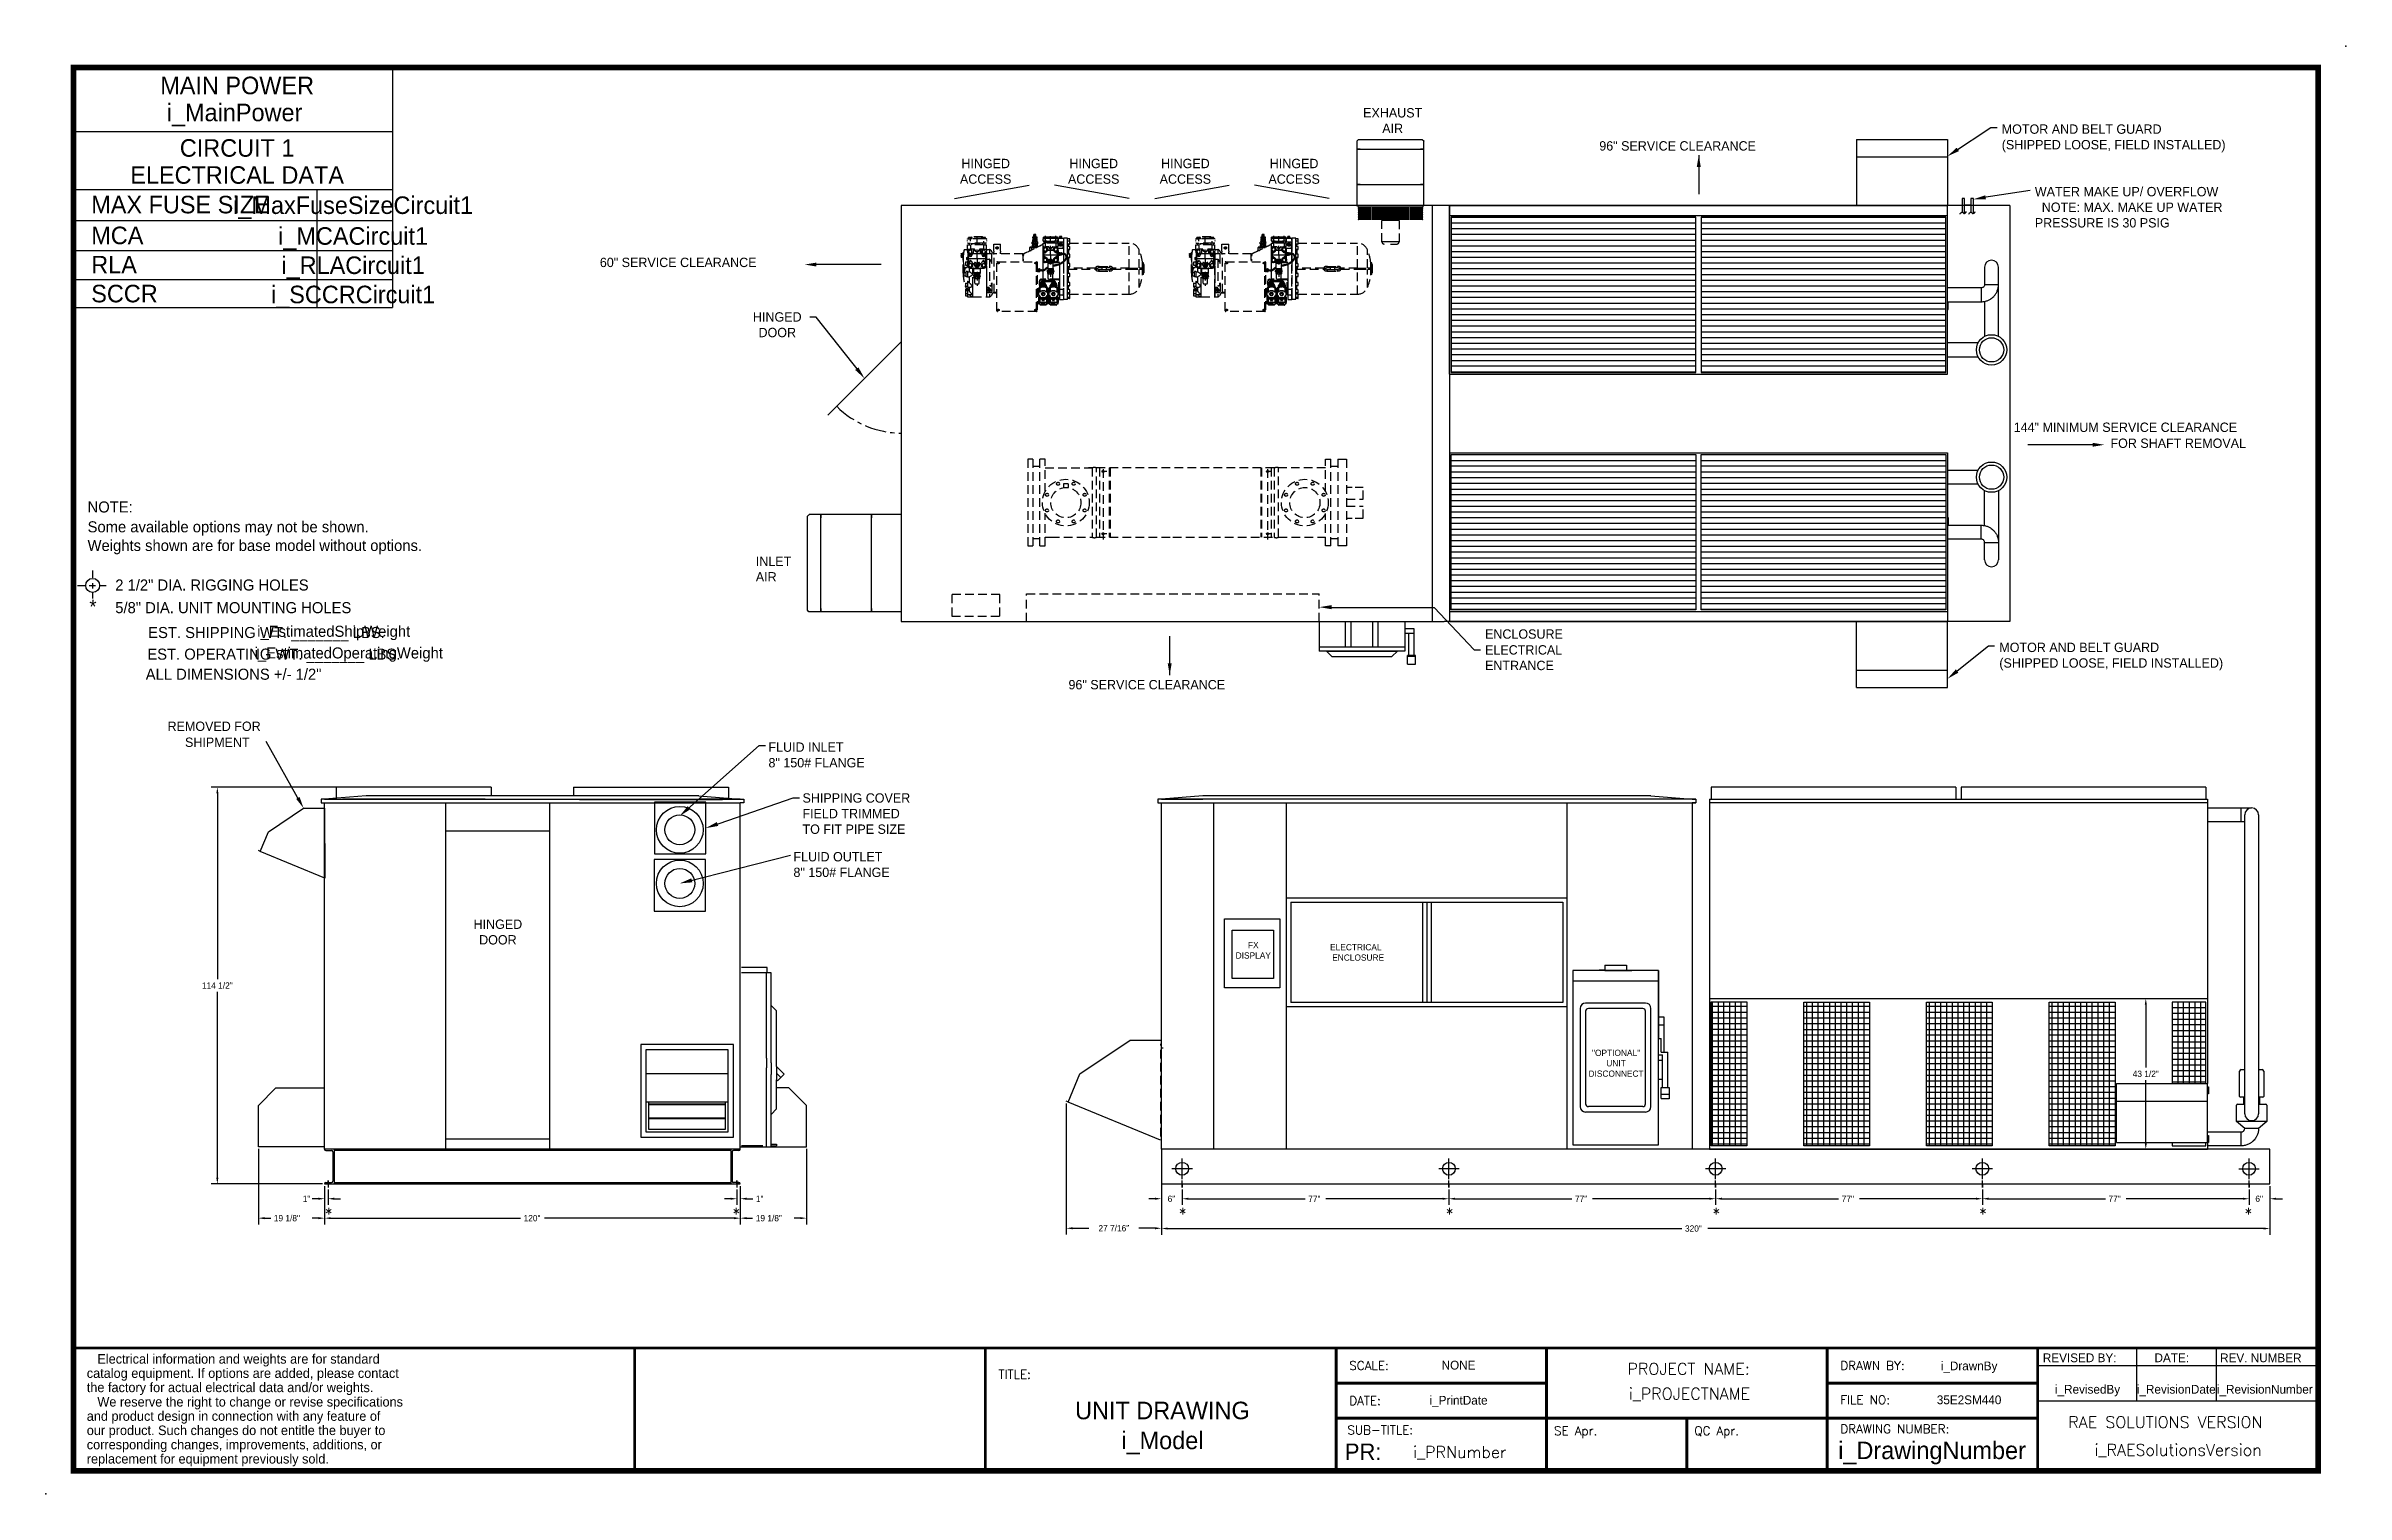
# Model space of a CAD drawing. Header units: inches. Extents: x 402 to 1066, y -128 to 290.
import ezdxf
from ezdxf.enums import TextEntityAlignment as Align

# ---------------------------------------------------------------- set-up
doc = ezdxf.new("R2010")
doc.units = ezdxf.units.IN
doc.header["$MEASUREMENT"] = 0
doc.linetypes.add('CENTER', pattern=[2, 1.25, -0.25, 0.25, -0.25])
doc.linetypes.add('HIDDEN', pattern=[0.375, 0.25, -0.125])
doc.layers.get('0').update_dxf_attribs({"color": 10})
doc.layers.get('Defpoints').update_dxf_attribs({"color": 10})
doc.layers.add('C1E', color=1, linetype='Continuous')
doc.styles.add('ROMANS', font='romans.shx', dxfattribs={"height": 0.125})
doc.styles.add('SIMPLEX', font='SIMPLEX')
doc.dimstyles.get("Standard").update_dxf_attribs({"dimscale": 10, "dimtxt": 0.18, "dimasz": 0.18, "dimexe": 0.18, "dimexo": 0.0625, "dimgap": 0.09, "dimtad": 0, "dimtih": 1, "dimtoh": 1, "dimdec": 4, "dimzin": 0, "dimdsep": 46, "dimlunit": 5, "dimtxsty": 'Standard', "dimcen": -0.2, "dimadec": 0, "dimazin": 0, "dimtfac": 1, "dimtdec": 4, "dimtofl": 0, "dimtmove": 0, "dimatfit": 3, "dimfxl": 1, "dimfrac": 2, "dimtolj": 1, "dimtzin": 0, "dimarcsym": 0})

msp = doc.modelspace()

# ---------------------------------------------------------------- texts
at = {"color": 1}
for s, height, p in [('MOTOR AND BELT GUARD', 2.7, (966.40051, 264.39096)), ('(SHIPPED LOOSE, FIELD INSTALLED)', 2.7, (966.40051, 259.89096)), ('WATER MAKE UP/ OVERFLOW', 2.7, (975.95329, 246.34544)), ('PRESSURE IS 30 PSIG', 2.7, (975.95329, 237.34544)), ('  NOTE: MAX. MAKE UP WATER', 2.7, (975.95329, 241.84544)), ('ENCLOSURE', 2.7, (817.2392, 118.65645)), ('ELECTRICAL', 2.7, (817.2392, 114.08218)), ('(SHIPPED LOOSE, FIELD INSTALLED)', 2.7, (965.69888, 110.30598)), ('MOTOR AND BELT GUARD', 2.7, (965.69888, 114.80598)), ('ENTRANCE', 2.7, (817.2392, 109.58218)), ('FLUID INLET', 2.7, (610.37703, 86.01754)), ('8" 150# FLANGE', 2.7, (610.37703, 81.51754)), ('SHIPPING COVER', 2.7, (620.20159, 71.33455)), ('FIELD TRIMMED', 2.7, (620.20159, 66.83455)), ('TO FIT PIPE SIZE', 2.7, (620.20159, 62.33455)), ('FLUID OUTLET', 2.7, (617.5921, 54.38306)), ('8" 150# FLANGE', 2.7, (617.5921, 49.88306)), ('ELECTRICAL', 1.8, (772.51775, 28.7199)), ('ENCLOSURE', 1.8, (773.11775, 25.7199)), ('1"', 1.8, (475.94281, -43.87947)), ('1"', 1.8, (606.74281, -43.87947)), ('6"', 1.8, (725.60423, -43.87947)), ('77"', 1.8, (766.20423, -43.87947)), ('77"', 1.8, (843.20423, -43.87947)), ('77"', 1.8, (920.20423, -43.87947)), ('77"', 1.8, (997.20423, -43.87947)), ('6"', 1.8, (1039.60423, -43.87947)), ('19 1/8"', 1.8, (467.58031, -49.48579)), ('120"', 1.8, (539.69281, -49.48579)), ('19 1/8"', 1.8, (606.70531, -49.48579)), ('320"', 1.8, (874.95423, -52.4769))]:
    msp.add_text(s, height=height, dxfattribs=at).set_placement(p)
at = {"color": 1, "ltscale": 5}
for s, p in [('96" SERVICE CLEARANCE', (850.2159, 259.54722)), ('60" SERVICE CLEARANCE', (561.70347, 225.92003)), ('144" MINIMUM SERVICE CLEARANCE', (969.85665, 178.33841)), ('FOR SHAFT REMOVAL', (997.78979, 173.72864)), ('96" SERVICE CLEARANCE', (696.98398, 104.04498))]:
    msp.add_text(s, height=2.7, dxfattribs=at).set_placement(p)
at = {"lineweight": 30}
for s, height, p in [('Some available options may not be shown.', 3.1912704, (413.82222, 149.35739)), ('NOTE:', 3.19127, (413.82222, 155.08527)), ('Weights shown are for base model without options.', 3.1912704, (413.82222, 143.97666)), ('2 1/2" DIA. RIGGING HOLES', 3.1912704, (421.81149, 132.56625)), ('5/8" DIA. UNIT MOUNTING HOLES', 3.1912704, (421.81149, 126.0205)), ('catalog equipment. If options are added, please contact', 2.7413437, (413.59047, -94.68913)), ('   Electrical information and weights are for standard', 2.7413437, (413.59047, -90.57711)), ('REVISED BY:', 2.53125, (978.26647, -90.15963)), ('DATE:', 2.53125, (1010.50018, -90.15963)), ('REV. NUMBER', 2.53125, (1029.42922, -90.15963)), ('the factory for actual electrical data and/or weights.', 2.7413437, (413.59047, -98.80115)), ('and product design in connection with any feature of', 2.7413437, (413.59047, -107.07703)), ('   We reserve the right to change or revise specifications', 2.7413437, (413.59047, -102.96502)), ('our product. Such changes do not entitle the buyer to', 2.7413437, (413.59047, -111.18905)), ('corresponding changes, improvements, additions, or ', 2.7413437, (413.59047, -115.30106)), ('replacement for equipment previously sold.', 2.7413437, (413.59047, -119.41308))]:
    msp.add_text(s, height=height, dxfattribs=at).set_placement(p)
for s, height, p in [('*', 3.92745, (415.37177, 125.96523)), ('EST. SHIPPING WT. _______ LBS.', 3.1912704, (465.47056, 118.84914)), ('i_EstimatedShipWeight', 3.1949329, (484.86726, 119.19775)), ('EST. OPERATING WT. _______ LBS.', 3.1912704, (467.58959, 112.6068)), ('i_EstimatedOperatingWeight', 3.1912704, (489.23391, 112.95542)), ('ALL DIMENSIONS +/- 1/2"', 3.1912704, (455.96939, 106.8152)), ('NONE', 2.53125, (809.59064, -92.27335)), ('i_DrawnBy', 2.53125, (956.97234, -92.49048)), ('i_RevisedBy', 2.53125, (991.16636, -99.23592)), ('i_RevisionDate', 2.53125, (1016.77743, -99.23592)), ('i_RevisionNumber', 2.53125, (1042.33928, -99.23592)), ('UNIT DRAWING', 5.0625, (724.1005, -106.62606)), ('i_PrintDate', 2.53125, (809.59064, -102.39835)), ('35E2SM440', 2.53125, (956.97234, -102.2839)), ('i_Model', 5.0625, (724.1005, -115.25434)), ('i_DrawingNumber', 5.0625, (946.27958, -118.12922))]:
    msp.add_text(s, height=height, dxfattribs=at).set_placement(p, align=Align.CENTER)
at = {"color": 1, "extrusion": (0, 0, -1), "style": 'ROMANS'}
for p in [(-484.57709, -48.98097), (-731.13851, -48.98097), (-731.13851, -48.98097), (-808.13851, -48.98097), (-808.13851, -48.98097), (-885.13851, -48.98097), (-885.13851, -48.98097), (-962.13851, -48.98097), (-962.13851, -48.98097)]:
    msp.add_text('*', height=3.3645, dxfattribs=at).set_placement(p)
at = {"color": 1, "style": 'ROMANS'}
for p in [(599.90854, -48.98097), (1036.46996, -48.98097), (1036.46996, -48.98097)]:
    msp.add_text('*', height=3.3645, dxfattribs=at).set_placement(p)
at = {"lineweight": 30, "style": 'SIMPLEX'}
for s, height, p in [('TITLE:', 2.53125, (676.79396, -94.93834)), ('SCALE:', 2.53125, (778.04396, -92.40709)), ('DRAWN BY:', 2.53125, (919.79396, -92.40709)), ('DATE:', 2.53125, (778.04396, -102.53209)), ('FILE NO:', 2.53125, (919.79396, -102.28736)), ('RAE SOLUTIONS VERSION', 3.3615, (985.62138, -109.1488)), ('SUB-TITLE:', 2.53125, (777.49546, -110.98677)), ('SE Apr.', 2.53125, (837.14933, -111.222)), ('QC Apr.', 2.53125, (877.64933, -111.222)), ('DRAWING NUMBER:', 2.53125, (919.79396, -110.67941))]:
    msp.add_text(s, height=height, dxfattribs=at).set_placement(p)
for s, p in [('PROJECT NAME:', (876.00552, -93.75686)), ('i_PROJECTNAME', (876.26111, -100.95187)), ('i_PRNumber', (809.9457, -117.78708)), ('i_RAESolutionsVersion', (1017.33064, -117.13606))]:
    msp.add_text(s, height=3.3615, dxfattribs=at).set_placement(p, align=Align.CENTER)
at = {"lineweight": 30}
msp.add_text('PR:', height=4.746094, dxfattribs=at).set_placement((787.33617, -118.37196), align=Align.RIGHT)
at = {"color": 1, "ltscale": 5}
for s, insert, char_height, attachment_point in [('EXHAUST\\PAIR', (790.5736, 271.79655), 2.7, 2), ('HINGED\\PACCESS', (673.08007, 253.54185), 2.7, 5), ('HINGED\\PACCESS', (704.26867, 253.54185), 2.7, 5), ('HINGED\\PACCESS', (730.73173, 253.54185), 2.7, 5), ('HINGED\\PACCESS', (762.1246, 253.54185), 2.7, 5), ('HINGED\\PDOOR', (612.92086, 209.26114), 2.7, 5), ('INLET\\PAIR', (606.72324, 138.7726), 2.7, 4), ('HINGED\\PDOOR', (532.27159, 33.98354), 2.7, 5), ('FX\\PDISPLAY', (750.33631, 28.71683), 1.8, 5), ('"OPTIONAL"\\PUNIT\\PDISCONNECT', (855.06407, 0.02708), 1.8, 2)]:
    msp.add_mtext(s, dxfattribs=dict(at, insert=insert, char_height=char_height, attachment_point=attachment_point))
at = {"layer": 'C1E', "lineweight": 30}
for s, p in [('MAIN POWER', (456.99652, 275.80989)), ('i_MainPower', (456.25735, 268.0066)), ('CIRCUIT 1', (456.99652, 257.76385)), ('ELECTRICAL DATA', (456.99652, 249.96056)), ('i_MaxFuseSizeCircuit1', (490.46793, 241.24795)), ('i_MCACircuit1', (490.46793, 232.35646)), ('i_RLACircuit1', (490.46793, 223.91896)), ('i_SCCRCircuit1', (490.46793, 215.48146))]:
    msp.add_text(s, height=5.0625, dxfattribs=at).set_placement(p, align=Align.CENTER)
for s, p in [('MAX FUSE SIZE', (414.88569, 241.41866)), ('MCA', (414.88569, 232.52718)), ('RLA', (414.88569, 224.08968)), ('SCCR', (414.88569, 215.74004))]:
    msp.add_text(s, height=5.0625, dxfattribs=at).set_placement(p)

# ---------------------------------------------------------------- blocks, each defined once
blk = doc.blocks.new('*D17')
at = {"color": 0, "lineweight": -2, "ltscale": 5}
for p, q in [((964.72, 14.8), (1009.78, 14.8)), ((1007.98, 13), (1007.98, -5.14)), ((1007.98, -26.89), (1007.98, -8.74)), ((1025.16, -28.69), (1006.18, -28.69))]:
    blk.add_line(p, q, dxfattribs=at)
at = {"color": 0, "ltscale": 5}
for points in [[(1007.68, 13), (1008.28, 13), (1007.98, 14.8)], [(1007.68, -26.89), (1008.28, -26.89), (1007.98, -28.69)]]:
    blk.add_solid(points, dxfattribs=at)
at = {"layer": 'Defpoints', "color": 0, "ltscale": 5}
for p in [(964.09, 14.8), (1007.98, -28.69), (1025.79, -28.69)]:
    blk.add_point(p, dxfattribs=at)
at = {"color": 0, "ltscale": 5, "insert": (1007.98, -6.94), "char_height": 1.8, "attachment_point": 5}
blk.add_mtext('\\A1;43 1/2"', dxfattribs=at)
blk = doc.blocks.new('*D18')
at = {"color": 0, "lineweight": -2, "ltscale": 5}
for p, q in [((507.37, 75.8), (449.48, 75.8)), ((451.28, 74), (451.28, 20.35)), ((451.28, -36.9), (451.28, 16.75)), ((481.62, -38.7), (449.48, -38.7))]:
    blk.add_line(p, q, dxfattribs=at)
at = {"color": 0, "ltscale": 5}
for points in [[(450.98, 74), (451.58, 74), (451.28, 75.8)], [(450.98, -36.9), (451.58, -36.9), (451.28, -38.7)]]:
    blk.add_solid(points, dxfattribs=at)
at = {"layer": 'Defpoints', "color": 0, "ltscale": 5}
for p in [(507.99, 75.8), (451.28, -38.7), (482.24, -38.7)]:
    blk.add_point(p, dxfattribs=at)
at = {"color": 0, "ltscale": 5, "insert": (451.28, 18.55), "char_height": 1.8, "attachment_point": 5}
blk.add_mtext('\\A1;114 1/2"', dxfattribs=at)
blk = doc.blocks.new('A$C581F45FE')
at = {"color": 1, "ltscale": 5}
for p, q in [((-6.94, -0.01), (-16.82, 17.69)), ((-16.24, -8.36), (-6.06, -1.56)), ((-6.06, -1.56), (0, -1.56)), ((-18.59, -14.02), (-16.24, -8.36)), ((-18.7, -13.97), (-19.11, -13.8)), ((0.06, -21.74), (-18.59, -14.02))]:
    blk.add_line(p, q, dxfattribs=at)
at = {"ltscale": 5}
blk.add_line((0, -1.56), (0.06, -21.74), dxfattribs=at)
at = {"color": 1, "ltscale": 5}
blk.add_solid([(-8.21, 1.13), (-6.06, -1.56), (-7.22, 1.68)], dxfattribs=at)
for s, p in [('REMOVED FOR', (-45.33, 20.74)), ('SHIPMENT', (-40.3, 16.13))]:
    blk.add_text(s, height=2.7, dxfattribs=at).set_placement(p)
blk = doc.blocks.new('*D20')
at = {"color": 0, "lineweight": -2, "ltscale": 5}
for p, q in [((696.36, -15.47), (696.36, -53.3)), ((723.8, -29.7), (723.8, -53.3)), ((698.16, -51.5), (702.88, -51.5)), ((722, -51.5), (717.28, -51.5))]:
    blk.add_line(p, q, dxfattribs=at)
at = {"color": 0, "ltscale": 5}
for points in [[(698.16, -51.2), (698.16, -51.8), (696.36, -51.5)], [(722, -51.2), (722, -51.8), (723.8, -51.5)]]:
    blk.add_solid(points, dxfattribs=at)
at = {"layer": 'Defpoints', "color": 0, "ltscale": 5}
for p in [(696.36, -14.85), (723.8, -29.08), (723.8, -51.5)]:
    blk.add_point(p, dxfattribs=at)
at = {"color": 0, "ltscale": 5, "insert": (710.08, -51.5), "char_height": 1.8, "attachment_point": 5}
blk.add_mtext('\\A1;27 7/16"', dxfattribs=at)

# ---------------------------------------------------------------- dimensions: what is measured, and where the dimension line sits
at = {"ltscale": 5}
for base, p1, p2, picture, middle in [((451.2773, -38.70268), (507.99281, 75.79732), (482.24281, -38.70268), '*D18', (451.2773, 18.54732)), ((1007.97682, -28.68668), (964.09243, 14.79732), (1025.78823, -28.68668), '*D17', (1007.97682, -6.94468))]:
    dim = msp.add_linear_dim(base=base, p1=p1, p2=p2, angle=90, dimstyle='Standard', override={"dimpost": '"'}, dxfattribs=at)
    dim.commit()
    dim.dimension.update_dxf_attribs({"geometry": picture, "text_midpoint": middle})
dim = msp.add_linear_dim(base=(723.80423, -51.49606), p1=(696.36229, -14.84952), p2=(723.80423, -29.07768), dimstyle='Standard', override={"dimpost": '"'}, dxfattribs=at)
dim.commit()
dim.dimension.update_dxf_attribs({"geometry": '*D20', "text_midpoint": (710.08326, -51.49606)})

# ---------------------------------------------------------------- linework, layer by layer
at = {"color": 1, "ltscale": 5}
for p, q in [((952.22385, 258.89184), (963.25051, 266.19096)), ((963.25051, 266.19096), (965.05051, 266.19096)), ((780.2857, 262.35927), (780.7222, 262.76254)), ((780.2857, 262.30244), (780.2857, 262.35927)), ((780.2857, 243.65554), (780.2857, 262.24378)), ((780.2867, 262.24471), (780.2867, 262.30245)), ((780.2867, 259.90111), (780.2867, 262.24471)), ((780.2867, 259.90111), (781.2232, 259.90111)), ((780.2867, 259.90074), (780.2867, 259.90111)), ((780.2867, 249.71671), (780.2867, 259.90074)), ((781.2232, 259.90074), (780.2867, 259.90074)), ((780.7222, 262.76254), (799.0992, 262.76254)), ((781.2232, 259.94998), (798.5982, 259.94998)), ((781.2232, 259.94961), (798.5982, 259.94961)), ((781.2232, 259.90111), (781.2232, 259.90074)), ((799.5347, 259.90111), (798.5982, 259.90111)), ((798.5982, 259.90111), (798.5982, 259.90074)), ((798.5982, 259.90074), (799.5347, 259.90074)), ((799.0992, 262.76254), (799.5357, 262.35927)), ((799.5347, 262.24471), (799.5347, 262.30245)), ((799.5347, 259.90111), (799.5347, 262.24471)), ((799.5347, 259.90074), (799.5347, 259.90111)), ((799.5347, 249.71671), (799.5347, 259.90074)), ((799.5357, 262.35927), (799.5357, 262.30244)), ((799.5357, 243.65554), (799.5357, 262.24378)), ((878.93815, 258.2383), (878.93815, 246.95586)), ((780.2857, 249.71616), (780.2847, 249.71616)), ((780.2857, 249.71671), (781.2222, 249.71671)), ((780.2857, 243.65554), (780.2857, 249.71616)), ((781.2222, 249.71616), (780.2857, 249.71616)), ((781.2222, 249.73506), (798.5972, 249.73506)), ((781.2222, 249.73451), (798.5972, 249.73451)), ((799.5337, 249.71671), (798.5972, 249.71671)), ((798.5972, 249.71616), (799.5337, 249.71616)), ((799.5337, 243.65554), (799.5337, 249.71616)), ((799.5337, 249.71616), (799.5347, 249.71616)), ((955.67393, 245.69507), (954.94236, 245.69507)), ((954.94236, 245.69507), (954.94236, 241.76348)), ((955.67393, 241.39708), (955.67393, 245.69507)), ((958.19828, 245.69507), (957.46671, 245.69507)), ((957.46671, 245.69507), (957.46671, 241.76348)), ((958.19828, 241.39708), (958.19828, 245.69507)), ((959.97403, 245.86453), (974.60329, 248.14544)), ((648.7229, 243.65454), (648.7229, 123.65454)), ((968.7229, 243.65454), (648.7229, 243.65454)), ((968.7229, 243.65454), (648.7229, 243.65454)), ((780.2222, 243.59204), (799.5992, 243.59204)), ((799.5982, 243.65554), (799.5357, 243.65554)), ((799.5992, 243.65454), (799.5992, 243.59204)), ((801.9729, 243.65454), (801.9729, 123.65454)), ((806.9729, 243.65454), (806.9729, 123.65454)), ((822.8479, 243.65454), (950.7229, 243.65454)), ((955.67393, 243.91646), (957.46671, 243.91646)), ((968.7229, 243.65454), (968.7229, 123.65454)), ((622.61168, 226.74214), (642.88537, 226.74214)), ((624.15771, 211.49037), (622.35771, 211.49037)), ((637.00241, 195.18543), (624.15771, 211.49037)), ((648.7229, 204.37808), (627.5097, 183.16487)), ((994.21756, 174.62864), (973.94387, 174.62864)), ((621.65595, 154.00962), (622.05923, 154.44612)), ((621.65595, 126.88262), (621.65595, 154.00962)), ((622.05923, 154.44612), (622.11605, 154.44612)), ((648.8469, 154.50862), (622.17471, 154.50862)), ((625.48426, 127.38362), (625.48426, 153.50862)), ((625.48463, 127.38362), (625.48463, 153.50862)), ((625.53313, 154.44512), (625.53313, 153.50862)), ((625.5335, 154.44512), (625.53313, 154.44512)), ((625.53313, 153.50862), (625.5335, 153.50862)), ((625.5335, 153.50862), (625.5335, 154.44512)), ((640.11309, 127.38362), (640.11309, 153.50862)), ((640.11365, 127.38362), (640.11365, 153.50862)), ((640.13145, 154.44512), (640.13145, 153.50862)), ((640.132, 154.44512), (640.132, 154.44612)), ((640.132, 153.50862), (640.132, 154.44512)), ((622.05923, 126.44612), (621.65595, 126.88262)), ((622.11605, 126.44612), (622.05923, 126.44612)), ((622.17379, 126.44712), (622.11604, 126.44712)), ((622.17471, 126.38362), (622.17471, 126.44612)), ((648.8469, 126.38362), (622.17471, 126.38362)), ((625.53313, 126.44712), (625.53313, 127.38362)), ((625.53313, 127.38362), (625.5335, 127.38362)), ((625.5335, 126.44712), (625.53313, 126.44712)), ((625.5335, 127.38362), (625.5335, 126.44712)), ((640.13145, 126.44712), (640.13145, 127.38362)), ((640.132, 127.38362), (640.132, 126.44712)), ((640.132, 126.44712), (640.132, 126.44612)), ((771.1479, 127.65454), (802.53922, 127.65454)), ((802.53922, 127.65454), (814.0892, 115.43218)), ((648.7229, 123.65454), (805.4729, 123.65454)), ((684.8479, 123.65454), (769.3479, 123.65454)), ((769.3479, 123.65454), (794.05571, 123.65454)), ((968.7229, 123.65454), (805.4729, 123.65454)), ((726.20803, 108.11268), (726.20803, 119.39512)), ((814.0892, 115.43218), (815.8892, 115.43218)), ((952.1244, 108.20455), (962.54888, 116.60598)), ((962.54888, 116.60598), (964.34888, 116.60598)), ((586.12199, 68.69948), (607.67703, 87.81754)), ((607.67703, 87.81754), (609.47703, 87.81754)), ((494.24281, 73.29732), (482.24281, 72.29732)), ((494.24281, 73.29732), (482.24281, 72.29732)), ((590.24281, 73.29732), (494.24281, 73.29732)), ((590.24281, 73.29732), (602.24281, 72.29732)), ((735.80423, 73.29732), (723.80423, 72.29732)), ((865.05423, 73.29732), (735.80423, 73.29732)), ((865.05423, 73.29732), (877.05423, 72.29732)), ((482.24281, 72.29732), (481.24281, 72.29732)), ((481.24281, 72.29732), (481.24281, 71.29732)), ((482.24281, 72.29732), (481.24281, 72.29732)), ((481.24281, 72.29732), (481.24281, 71.29732)), ((481.24281, 71.29732), (482.24281, 71.29732)), ((481.24281, 71.29732), (482.24281, 71.29732)), ((482.24281, 72.29732), (602.24281, 72.29732)), ((482.24281, 72.29732), (494.24281, 72.29732)), ((482.24281, 72.29732), (494.24281, 72.29732)), ((482.24281, -28.70268), (482.24281, 71.29732)), ((482.24281, 71.29732), (602.24281, 71.29732)), ((482.24281, -28.70268), (482.24281, 71.29732)), ((517.25247, -28.70268), (517.25247, 71.29732)), ((547.25247, -28.70268), (547.25247, 71.29732)), ((592.2755, 71.47757), (577.44742, 71.47757)), ((577.44742, 71.47757), (577.44742, 56.52266)), ((602.24281, 72.29732), (590.24281, 72.29732)), ((592.2755, 56.52266), (592.2755, 71.47757)), ((593.97747, 64.58604), (617.50159, 72.68455)), ((602.24281, 72.29732), (603.24281, 72.29732)), ((602.24281, -28.70268), (602.24281, 71.29732)), ((603.24281, 71.29732), (602.24281, 71.29732)), ((603.24281, 72.29732), (603.24281, 71.29732)), ((617.50159, 72.68455), (619.30159, 72.68455)), ((878.05423, 72.29732), (722.80423, 72.29732)), ((723.80423, 72.29732), (722.80423, 72.29732)), ((722.80423, 72.29732), (722.80423, 71.29732)), ((722.80423, 71.29732), (723.80423, 71.29732)), ((722.80423, 71.29732), (878.05423, 71.29732)), ((723.80423, 72.29732), (735.80423, 72.29732)), ((723.80423, -28.70268), (723.80423, 71.29732)), ((738.94529, -28.70268), (738.94529, 71.29732)), ((759.92923, -28.70268), (759.92923, 71.29732)), ((840.92923, -28.70268), (840.92923, 71.29732)), ((878.05423, 72.29732), (868.55423, 72.29732)), ((878.05423, 72.29732), (869.21117, 72.29732)), ((877.05423, 72.29732), (878.05423, 72.29732)), ((878.05423, 71.29732), (877.05423, 71.29732)), ((877.05423, 71.29732), (877.05423, -28.70268)), ((878.05423, 72.29732), (878.05423, 71.29732)), ((517.25247, 63.17232), (547.25247, 63.17232)), ((592.20685, 54.94485), (577.37877, 54.94485)), ((577.37877, 54.94485), (577.37877, 39.98994)), ((577.44742, 56.52266), (592.2755, 56.52266)), ((586.5194, 48.47885), (616.6921, 56.18306)), ((592.20685, 39.98994), (592.20685, 54.94485)), ((577.37877, 39.98994), (592.20685, 39.98994)), ((759.92923, 43.8699), (840.92923, 43.8699)), ((761.17923, 42.6199), (839.67923, 42.6199)), ((761.17923, 42.6199), (761.17923, 13.6199)), ((799.17923, 42.6199), (799.17923, 13.6199)), ((800.42923, 42.6199), (800.42923, 13.6199)), ((801.67923, 42.6199), (801.67923, 13.6199)), ((839.67923, 42.6199), (839.67923, 13.6199)), ((839.67923, 13.6199), (761.17923, 13.6199)), ((840.92923, 12.3699), (759.92923, 12.3699)), ((700.24039, -6.95621), (714.83833, 2.79782)), ((714.83833, 2.79782), (723.55323, 2.79782)), ((696.88105, -15.0664), (700.24039, -6.95621)), ((870.41561, -10.87527), (870.41561, -14.17417)), ((696.76556, -15.01656), (696.36229, -14.84952)), ((696.82238, -15.0421), (696.88105, -15.0664)), ((723.55323, -26.11438), (696.88105, -15.0664)), ((517.25247, -25.70268), (547.25247, -25.70268)), ((463.11781, -28.57768), (463.11781, -50.38579)), ((602.24281, -28.70268), (482.24281, -28.70268)), ((482.24281, -28.70268), (482.24281, -28.70268)), ((482.61781, -29.07768), (484.24281, -29.07768)), ((484.61781, -29.45268), (484.61781, -37.95268)), ((484.99281, -28.70268), (484.99281, -38.70268)), ((599.49281, -29.07768), (484.99281, -29.07768)), ((599.49281, -28.70268), (599.49281, -38.70268)), ((599.86781, -29.45268), (599.86781, -37.95268)), ((601.86781, -29.07768), (600.24281, -29.07768)), ((602.24281, -28.70268), (602.24281, -28.70268)), ((621.36781, -28.57768), (621.36781, -50.38579)), ((723.80423, -28.70268), (723.80423, -38.70268)), ((1043.80423, -28.70268), (723.80423, -28.70268)), ((1043.80423, -38.70268), (1043.80423, -28.70268)), ((482.24281, -38.70268), (482.24281, -38.70268)), ((482.24281, -38.70268), (483.24281, -38.70268)), ((482.24281, -38.70268), (602.24281, -38.70268)), ((482.24281, -39.32768), (482.24281, -44.77947)), ((482.24281, -39.32768), (482.24281, -50.38579)), ((482.61781, -38.32768), (484.24281, -38.32768)), ((483.24281, -38.70268), (483.24281, -37.70268)), ((483.24281, -37.70268), (483.24281, -39.70268)), ((484.99281, -38.32768), (599.49281, -38.32768)), ((601.86781, -38.32768), (600.24281, -38.32768)), ((601.24281, -38.70268), (601.24281, -37.70268)), ((601.24281, -37.70268), (601.24281, -39.70268)), ((602.24281, -38.70268), (601.24281, -38.70268)), ((602.24281, -38.70268), (602.24281, -38.70268)), ((602.24281, -39.32768), (602.24281, -44.77947)), ((602.24281, -39.32768), (602.24281, -50.38579)), ((723.80423, -38.70268), (1043.80423, -38.70268)), ((723.80423, -39.32768), (723.80423, -44.77947)), ((723.80423, -39.32768), (723.80423, -53.3769)), ((729.80423, -39.70268), (729.80423, -37.70268)), ((729.80423, -39.70268), (729.80423, -37.70268)), ((729.80423, -38.70268), (729.80423, -39.70268)), ((729.80423, -38.70268), (729.80423, -39.70268)), ((806.80423, -39.70268), (806.80423, -37.70268)), ((806.80423, -39.70268), (806.80423, -37.70268)), ((806.80423, -38.70268), (806.80423, -39.70268)), ((806.80423, -38.70268), (806.80423, -39.70268)), ((883.80423, -39.70268), (883.80423, -37.70268)), ((883.80423, -39.70268), (883.80423, -37.70268)), ((883.80423, -38.70268), (883.80423, -39.70268)), ((883.80423, -38.70268), (883.80423, -39.70268)), ((960.80423, -39.70268), (960.80423, -37.70268)), ((960.80423, -39.70268), (960.80423, -37.70268)), ((960.80423, -38.70268), (960.80423, -39.70268)), ((960.80423, -38.70268), (960.80423, -39.70268)), ((1037.80423, -39.70268), (1037.80423, -37.70268)), ((1037.80423, -39.70268), (1037.80423, -37.70268)), ((1037.80423, -38.70268), (1037.80423, -39.70268)), ((1037.80423, -38.70268), (1037.80423, -39.70268)), ((1037.80423, -38.70268), (1043.80423, -38.70268)), ((1043.80423, -39.32768), (1043.80423, -44.77947)), ((480.44281, -42.97947), (478.64281, -42.97947)), ((482.24281, -40.48174), (482.24281, -50.38579)), ((483.24281, -40.32768), (483.24281, -44.77947)), ((485.04281, -42.97947), (486.84281, -42.97947)), ((599.44281, -42.97947), (597.64281, -42.97947)), ((601.24281, -40.32768), (601.24281, -44.77947)), ((602.24281, -40.48174), (602.24281, -50.38579)), ((604.04281, -42.97947), (605.84281, -42.97947)), ((722.00423, -42.97947), (720.20423, -42.97947)), ((729.80423, -40.32768), (729.80423, -44.77947)), ((729.80423, -40.32768), (729.80423, -44.77947)), ((731.60423, -42.97947), (733.40423, -42.97947)), ((731.60423, -42.97947), (765.30423, -42.97947)), ((805.00423, -42.97947), (771.30423, -42.97947)), ((806.80423, -40.32768), (806.80423, -44.77947)), ((806.80423, -40.32768), (806.80423, -44.77947)), ((808.60423, -42.97947), (842.30423, -42.97947)), ((882.00423, -42.97947), (848.30423, -42.97947)), ((883.80423, -40.32768), (883.80423, -44.77947)), ((883.80423, -40.32768), (883.80423, -44.77947)), ((885.60423, -42.97947), (919.30423, -42.97947)), ((959.00423, -42.97947), (925.30423, -42.97947)), ((960.80423, -40.32768), (960.80423, -44.77947)), ((960.80423, -40.32768), (960.80423, -44.77947)), ((962.60423, -42.97947), (996.30423, -42.97947)), ((1036.00423, -42.97947), (1002.30423, -42.97947)), ((1036.00423, -42.97947), (1034.20423, -42.97947)), ((1037.80423, -40.32768), (1037.80423, -44.77947)), ((1037.80423, -40.32768), (1037.80423, -44.77947)), ((1043.80423, -39.95268), (1043.80423, -53.3769)), ((1045.60423, -42.97947), (1047.40423, -42.97947)), ((464.91781, -48.58579), (466.68031, -48.58579)), ((480.44281, -48.58579), (478.68031, -48.58579)), ((484.04281, -48.58579), (538.79281, -48.58579)), ((600.44281, -48.58579), (545.69281, -48.58579)), ((604.04281, -48.58579), (605.80531, -48.58579)), ((619.56781, -48.58579), (617.80531, -48.58579)), ((725.60423, -51.5769), (874.05423, -51.5769)), ((1042.00423, -51.5769), (881.55423, -51.5769))]:
    msp.add_line(p, q, dxfattribs=at)
at = {"color": 1, "linetype": 'Continuous'}
for p, q in [((924.4729, 262.77954), (924.4729, 257.68854)), ((924.4729, 262.77954), (950.7229, 262.77954)), ((950.7229, 262.77954), (950.7229, 257.68854)), ((924.4729, 257.68854), (950.7229, 257.68854)), ((924.4729, 257.68854), (924.4729, 243.65454)), ((950.7229, 257.68854), (950.7229, 243.65454)), ((806.9729, 243.65454), (950.7229, 243.65454)), ((806.9729, 240.77954), (806.9729, 243.65454)), ((806.9729, 238.52954), (806.9729, 240.77954)), ((806.9729, 240.77954), (950.7229, 240.77954)), ((878.0979, 240.27954), (807.4729, 240.27954)), ((807.4729, 240.27954), (807.4729, 195.52954)), ((878.0979, 240.2094), (807.4729, 240.2094)), ((878.0979, 195.52954), (878.0979, 240.27954)), ((950.2229, 240.27954), (879.5979, 240.27954)), ((879.5979, 240.27954), (879.5979, 195.52954)), ((950.2229, 240.2094), (879.5979, 240.2094)), ((950.2229, 195.52954), (950.2229, 240.27954)), ((950.7229, 240.77954), (950.7229, 243.65454)), ((950.7229, 238.52954), (950.7229, 240.77954)), ((806.9889, 238.52954), (806.9729, 238.52954)), ((806.9729, 197.27954), (806.9729, 238.52954)), ((806.9889, 197.27954), (806.9889, 238.52954)), ((878.0979, 238.6094), (807.4729, 238.6094)), ((878.0979, 236.92051), (807.4729, 236.92051)), ((878.0979, 235.32051), (807.4729, 235.32051)), ((878.0979, 233.63162), (807.4729, 233.63162)), ((950.2229, 238.6094), (879.5979, 238.6094)), ((950.2229, 236.92051), (879.5979, 236.92051)), ((950.2229, 235.32051), (879.5979, 235.32051)), ((950.2229, 233.63162), (879.5979, 233.63162)), ((950.7069, 238.52954), (950.7229, 238.52954)), ((950.7069, 197.27954), (950.7069, 238.52954)), ((950.7229, 197.27954), (950.7229, 238.52954)), ((878.0979, 231.94274), (807.4729, 231.94274)), ((878.0979, 230.34274), (807.4729, 230.34274)), ((878.0979, 228.65385), (807.4729, 228.65385)), ((878.0979, 227.05385), (807.4729, 227.05385)), ((950.2229, 231.94274), (879.5979, 231.94274)), ((950.2229, 230.34274), (879.5979, 230.34274)), ((950.2229, 228.65385), (879.5979, 228.65385)), ((950.2229, 227.05385), (879.5979, 227.05385)), ((961.4569, 225.92046), (961.4569, 222.92046)), ((965.4569, 222.92046), (965.4569, 225.92046)), ((878.0979, 225.36496), (807.4729, 225.36496)), ((878.0979, 223.67607), (807.4729, 223.67607)), ((878.0979, 222.07607), (807.4729, 222.07607)), ((878.0979, 220.38718), (807.4729, 220.38718)), ((950.2229, 225.36496), (879.5979, 225.36496)), ((950.2229, 223.67607), (879.5979, 223.67607)), ((950.2229, 222.07607), (879.5979, 222.07607)), ((950.2229, 220.38718), (879.5979, 220.38718)), ((960.4729, 219.90454), (950.7229, 219.90454)), ((960.4729, 219.90454), (960.4729, 215.90446)), ((961.4569, 222.92046), (961.4569, 220.92046)), ((961.4569, 220.92046), (965.45698, 220.92046)), ((965.4569, 220.92046), (965.4569, 222.92046)), ((965.4569, 205.92078), (965.4569, 220.92046)), ((878.0979, 218.78718), (807.4729, 218.78718)), ((878.0979, 217.09829), (807.4729, 217.09829)), ((878.0979, 215.4094), (807.4729, 215.4094)), ((878.0979, 213.8094), (807.4729, 213.8094)), ((950.2229, 218.78718), (879.5979, 218.78718)), ((950.2229, 217.09829), (879.5979, 217.09829)), ((950.2229, 215.4094), (879.5979, 215.4094)), ((950.2229, 213.8094), (879.5979, 213.8094)), ((950.7229, 215.90454), (960.4729, 215.90454)), ((950.9729, 215.65454), (950.7229, 215.65454)), ((950.7229, 213.65454), (950.9729, 213.65454)), ((950.9729, 213.65454), (950.9729, 215.65454)), ((961.4569, 216.00609), (961.4569, 205.92069)), ((878.0979, 212.12051), (807.4729, 212.12051)), ((878.0979, 210.52051), (807.4729, 210.52051)), ((878.0979, 208.83162), (807.4729, 208.83162)), ((878.0979, 207.14274), (807.4729, 207.14274)), ((950.2229, 212.12051), (879.5979, 212.12051)), ((950.2229, 210.52051), (879.5979, 210.52051)), ((950.2229, 208.83162), (879.5979, 208.83162)), ((950.2229, 207.14274), (879.5979, 207.14274)), ((878.0979, 205.54274), (807.4729, 205.54274)), ((878.0979, 203.85385), (807.4729, 203.85385)), ((878.0979, 202.25385), (807.4729, 202.25385)), ((878.0979, 200.56496), (807.4729, 200.56496)), ((950.2229, 205.54274), (879.5979, 205.54274)), ((950.2229, 203.85385), (879.5979, 203.85385)), ((950.2229, 202.25385), (879.5979, 202.25385)), ((950.2229, 200.56496), (879.5979, 200.56496)), ((959.56585, 204.02954), (950.7229, 204.02954)), ((950.7229, 200.02954), (959.56585, 200.02954)), ((806.9889, 197.27954), (806.9729, 197.27954)), ((806.9729, 195.02954), (806.9729, 197.27954)), ((806.9729, 195.02954), (950.7229, 195.02954)), ((878.0979, 198.87607), (807.4729, 198.87607)), ((878.0979, 197.27607), (807.4729, 197.27607)), ((878.0979, 195.58718), (807.4729, 195.58718)), ((807.4729, 195.52954), (878.0979, 195.52954)), ((950.2229, 198.87607), (879.5979, 198.87607)), ((950.2229, 197.27607), (879.5979, 197.27607)), ((950.2229, 195.58718), (879.5979, 195.58718)), ((879.5979, 195.52954), (950.2229, 195.52954)), ((950.7069, 197.27954), (950.7229, 197.27954)), ((950.7229, 195.02954), (950.7229, 197.27954)), ((806.9729, 172.27954), (950.7229, 172.27954)), ((806.9729, 172.27954), (806.9729, 170.02954)), ((806.9889, 170.02954), (806.9729, 170.02954)), ((806.9729, 170.02954), (806.9729, 128.77954)), ((806.9889, 170.02954), (806.9889, 128.77954)), ((807.4729, 127.02954), (807.4729, 171.77954)), ((807.4729, 171.77954), (878.0979, 171.77954)), ((878.0979, 171.7219), (807.4729, 171.7219)), ((878.0979, 170.03301), (807.4729, 170.03301)), ((878.0979, 168.43301), (807.4729, 168.43301)), ((878.0979, 166.74412), (807.4729, 166.74412)), ((878.0979, 171.77954), (878.0979, 127.02954)), ((879.5979, 127.02954), (879.5979, 171.77954)), ((879.5979, 171.77954), (950.2229, 171.77954)), ((950.2229, 171.7219), (879.5979, 171.7219)), ((950.2229, 170.03301), (879.5979, 170.03301)), ((950.2229, 168.43301), (879.5979, 168.43301)), ((950.2229, 166.74412), (879.5979, 166.74412)), ((950.2229, 171.77954), (950.2229, 127.02954)), ((950.7069, 170.02954), (950.7229, 170.02954)), ((950.7069, 170.02954), (950.7069, 128.77954)), ((950.7229, 172.27954), (950.7229, 170.02954)), ((950.7229, 170.02954), (950.7229, 128.77954)), ((950.7229, 167.27954), (959.56585, 167.27954)), ((878.0979, 165.05524), (807.4729, 165.05524)), ((878.0979, 163.45524), (807.4729, 163.45524)), ((878.0979, 161.76635), (807.4729, 161.76635)), ((878.0979, 160.16635), (807.4729, 160.16635)), ((950.2229, 165.05524), (879.5979, 165.05524)), ((950.2229, 163.45524), (879.5979, 163.45524)), ((950.2229, 161.76635), (879.5979, 161.76635)), ((950.2229, 160.16635), (879.5979, 160.16635)), ((959.56585, 163.27954), (950.7229, 163.27954)), ((961.4569, 151.30299), (961.4569, 161.38839)), ((965.4569, 161.3883), (965.4569, 146.38863)), ((878.0979, 158.47746), (807.4729, 158.47746)), ((878.0979, 156.78857), (807.4729, 156.78857)), ((878.0979, 155.18857), (807.4729, 155.18857)), ((878.0979, 153.49968), (807.4729, 153.49968)), ((950.2229, 158.47746), (879.5979, 158.47746)), ((950.2229, 156.78857), (879.5979, 156.78857)), ((950.2229, 155.18857), (879.5979, 155.18857)), ((950.2229, 153.49968), (879.5979, 153.49968)), ((950.7229, 153.65454), (950.9729, 153.65454)), ((950.9729, 153.65454), (950.9729, 151.65454)), ((878.0979, 151.89968), (807.4729, 151.89968)), ((878.0979, 150.21079), (807.4729, 150.21079)), ((878.0979, 148.5219), (807.4729, 148.5219)), ((878.0979, 146.9219), (807.4729, 146.9219)), ((950.2229, 151.89968), (879.5979, 151.89968)), ((950.2229, 150.21079), (879.5979, 150.21079)), ((950.2229, 148.5219), (879.5979, 148.5219)), ((950.2229, 146.9219), (879.5979, 146.9219)), ((950.9729, 151.65454), (950.7229, 151.65454)), ((950.7229, 151.40454), (960.4729, 151.40454)), ((960.4729, 147.40454), (950.7229, 147.40454)), ((960.4729, 147.40454), (960.4729, 151.40462)), ((961.4569, 144.38863), (961.4569, 146.38863)), ((961.4569, 146.38863), (965.45698, 146.38863)), ((965.4569, 146.38863), (965.4569, 144.38863)), ((878.0979, 145.23301), (807.4729, 145.23301)), ((878.0979, 143.63301), (807.4729, 143.63301)), ((878.0979, 141.94412), (807.4729, 141.94412)), ((878.0979, 140.25524), (807.4729, 140.25524)), ((950.2229, 145.23301), (879.5979, 145.23301)), ((950.2229, 143.63301), (879.5979, 143.63301)), ((950.2229, 141.94412), (879.5979, 141.94412)), ((950.2229, 140.25524), (879.5979, 140.25524)), ((961.4569, 141.38863), (961.4569, 144.38863)), ((965.4569, 144.38863), (965.4569, 141.38863)), ((878.0979, 138.65524), (807.4729, 138.65524)), ((878.0979, 136.96635), (807.4729, 136.96635)), ((878.0979, 135.36635), (807.4729, 135.36635)), ((878.0979, 133.67746), (807.4729, 133.67746)), ((950.2229, 138.65524), (879.5979, 138.65524)), ((950.2229, 136.96635), (879.5979, 136.96635)), ((950.2229, 135.36635), (879.5979, 135.36635)), ((950.2229, 133.67746), (879.5979, 133.67746)), ((806.9889, 128.77954), (806.9729, 128.77954)), ((806.9729, 128.77954), (806.9729, 126.52954)), ((806.9729, 126.52954), (950.7229, 126.52954)), ((806.9729, 126.52954), (806.9729, 123.65454)), ((878.0979, 131.98857), (807.4729, 131.98857)), ((878.0979, 130.38857), (807.4729, 130.38857)), ((878.0979, 128.69968), (807.4729, 128.69968)), ((878.0979, 127.09968), (807.4729, 127.09968)), ((878.0979, 127.02954), (807.4729, 127.02954)), ((950.2229, 131.98857), (879.5979, 131.98857)), ((950.2229, 130.38857), (879.5979, 130.38857)), ((950.2229, 128.69968), (879.5979, 128.69968)), ((950.2229, 127.09968), (879.5979, 127.09968)), ((950.2229, 127.02954), (879.5979, 127.02954)), ((950.7069, 128.77954), (950.7229, 128.77954)), ((950.7229, 128.77954), (950.7229, 126.52954)), ((950.7229, 126.52954), (950.7229, 123.65454)), ((806.9729, 123.65454), (950.7229, 123.65454)), ((924.4729, 109.62054), (924.4729, 123.65454)), ((950.7229, 109.62054), (950.7229, 123.65454)), ((924.4729, 104.52954), (924.4729, 109.62054)), ((924.4729, 109.62054), (950.7229, 109.62054)), ((950.7229, 104.52954), (950.7229, 109.62054)), ((924.4729, 104.52954), (950.7229, 104.52954)), ((530.36781, 75.79732), (485.61781, 75.79732)), ((485.61781, 75.79732), (485.61781, 72.57857)), ((530.36781, 75.79732), (530.36781, 73.29732)), ((554.11781, 75.79732), (598.86781, 75.79732)), ((554.11781, 75.79732), (554.11781, 73.29732)), ((598.86781, 75.79732), (598.86781, 72.57857)), ((953.17923, 75.79732), (882.55423, 75.79732)), ((882.55423, 75.79732), (882.55423, 72.29732)), ((953.17923, 75.79732), (953.17923, 72.29732)), ((1025.30423, 75.79732), (954.67923, 75.79732)), ((954.67923, 75.79732), (954.67923, 72.29732)), ((1025.30423, 75.79732), (1025.30423, 72.29732)), ((528.61781, 72.29732), (487.36781, 72.29732)), ((528.61781, 72.28132), (487.36781, 72.28132)), ((555.86781, 72.29732), (597.11781, 72.29732)), ((555.86781, 72.28132), (597.11781, 72.28132)), ((882.05423, 72.29732), (1025.80423, 72.29732)), ((882.05423, 72.29732), (882.05423, 71.41732)), ((882.05423, 71.41732), (882.05423, 14.81332)), ((882.05423, 71.41732), (1025.80423, 71.41732)), ((1025.80423, 72.29732), (1025.80423, 71.41732)), ((1025.80423, 71.41732), (1025.80423, 14.81332)), ((1025.80423, 69.79732), (1035.55423, 69.79732)), ((1035.55423, 65.79665), (1035.55423, 69.79798)), ((1035.55423, 69.79732), (1038.53537, 69.79732)), ((1036.53823, 64.79732), (1036.53823, 67.79732)), ((1038.53823, 69.79732), (1038.53812, 69.79732)), ((1040.53823, 67.79732), (1040.53823, 64.79732)), ((1035.55423, 65.79732), (1025.80423, 65.79732)), ((1036.53823, 65.79732), (1035.55423, 65.79732)), ((1036.53823, -15.43677), (1036.53823, 64.79732)), ((1040.53823, 64.79732), (1040.53823, -15.43677)), ((882.05423, 14.81332), (1025.80423, 14.81332)), ((882.05423, 14.79732), (882.05423, -28.70268)), ((882.05423, 14.79732), (1025.80423, 14.79732)), ((882.07023, 14.81332), (882.07023, 14.79732)), ((882.55423, 13.80875), (892.80423, 13.80875)), ((882.55423, -27.70268), (882.55423, 13.80875)), ((882.82715, 13.80875), (882.82715, -27.69145)), ((884.51604, 13.80875), (884.51604, -27.69145)), ((886.11604, 13.80875), (886.11604, -27.69145)), ((887.80493, 13.80875), (887.80493, -27.69145)), ((889.40493, 13.80875), (889.40493, -27.69145)), ((891.09382, 13.80875), (891.09382, -27.69145)), ((892.78271, 13.80875), (892.78271, -27.69145)), ((892.80423, 13.80875), (892.80423, -27.70268)), ((909.24173, 13.79732), (928.24173, 13.79732)), ((909.24173, -27.70268), (909.24173, 13.79732)), ((910.00562, 13.79732), (910.00562, -27.69574)), ((911.69451, 13.79732), (911.69451, -27.69574)), ((913.29451, 13.79732), (913.29451, -27.69574)), ((914.9834, 13.79732), (914.9834, -27.69574)), ((916.67229, 13.79732), (916.67229, -27.69574)), ((918.27229, 13.79732), (918.27229, -27.69574)), ((919.96118, 13.79732), (919.96118, -27.69574)), ((921.56118, 13.79732), (921.56118, -27.69574)), ((923.25007, 13.79732), (923.25007, -27.69574)), ((924.93896, 13.79732), (924.93896, -27.69574)), ((926.53896, 13.79732), (926.53896, -27.69574)), ((928.22784, 13.79732), (928.22784, -27.69574)), ((928.24173, 13.79732), (928.24173, -27.70268)), ((944.67923, 13.79732), (963.67923, 13.79732)), ((944.67923, -27.70268), (944.67923, 13.79732)), ((945.44312, 13.79732), (945.44312, -27.69574)), ((947.13201, 13.79732), (947.13201, -27.69574)), ((948.73201, 13.79732), (948.73201, -27.69574)), ((950.4209, 13.79732), (950.4209, -27.69574)), ((952.10979, 13.79732), (952.10979, -27.69574)), ((953.70979, 13.79732), (953.70979, -27.69574)), ((955.39868, 13.79732), (955.39868, -27.69574)), ((956.99868, 13.79732), (956.99868, -27.69574)), ((958.68757, 13.79732), (958.68757, -27.69574)), ((960.37646, 13.79732), (960.37646, -27.69574)), ((961.97646, 13.79732), (961.97646, -27.69574)), ((963.66534, 13.79732), (963.66534, -27.69574)), ((963.67923, 13.79732), (963.67923, -27.70268)), ((980.11673, 13.79732), (999.11673, 13.79732)), ((980.11673, -27.70268), (980.11673, 13.79732)), ((980.88062, 13.79732), (980.88062, -27.69574)), ((982.56951, 13.79732), (982.56951, -27.69574)), ((984.16951, 13.79732), (984.16951, -27.69574)), ((985.8584, 13.79732), (985.8584, -27.69574)), ((987.54729, 13.79732), (987.54729, -27.69574)), ((989.14729, 13.79732), (989.14729, -27.69574)), ((990.83618, 13.79732), (990.83618, -27.69574)), ((992.43618, 13.79732), (992.43618, -27.69574)), ((994.12507, 13.79732), (994.12507, -27.69574)), ((995.81396, 13.79732), (995.81396, -27.69574)), ((997.41396, 13.79732), (997.41396, -27.69574)), ((999.10284, 13.79732), (999.10284, -27.69574)), ((999.11673, 13.79732), (999.11673, -27.70268)), ((1025.30423, 13.79732), (1015.55423, 13.79732)), ((1015.55423, 13.79732), (1015.55423, -9.71286)), ((1025.29243, 13.77012), (1015.55423, 13.77012)), ((1017.20354, 13.77012), (1017.20354, -9.69655)), ((1018.80354, 13.77012), (1018.80354, -9.69655)), ((1020.49243, 13.77012), (1020.49243, -9.69655)), ((1022.09243, 13.77012), (1022.09243, -9.69655)), ((1023.78132, 13.77012), (1023.78132, -9.69655)), ((1025.30423, -9.71286), (1025.30423, 13.79732)), ((1025.78823, 14.81332), (1025.78823, 14.79732)), ((1025.80423, 14.79732), (1025.80423, -8.78668)), ((892.78271, 12.48633), (882.56048, 12.48633)), ((892.78271, 10.79744), (882.56048, 10.79744)), ((892.78271, 9.10855), (882.56048, 9.10855)), ((892.78271, 7.50855), (882.56048, 7.50855)), ((928.22784, 12.48204), (909.24173, 12.48204)), ((928.22784, 10.79315), (909.24173, 10.79315)), ((928.22784, 9.10426), (909.24173, 9.10426)), ((928.22784, 7.50426), (909.24173, 7.50426)), ((963.66534, 12.48204), (944.67923, 12.48204)), ((963.66534, 10.79315), (944.67923, 10.79315)), ((963.66534, 9.10426), (944.67923, 9.10426)), ((963.66534, 7.50426), (944.67923, 7.50426)), ((999.10284, 12.48204), (980.11673, 12.48204)), ((999.10284, 10.79315), (980.11673, 10.79315)), ((999.10284, 9.10426), (980.11673, 9.10426)), ((999.10284, 7.50426), (980.11673, 7.50426)), ((1025.29243, 12.08123), (1015.55423, 12.08123)), ((1025.29243, 10.48123), (1015.55423, 10.48123)), ((1025.29243, 8.79234), (1015.55423, 8.79234)), ((1025.29243, 7.19234), (1015.55423, 7.19234)), ((600.24267, 1.53699), (573.49267, 1.53699)), ((573.49267, 1.53699), (573.49267, -25.21301)), ((598.74267, 0.03699), (574.99267, 0.03699)), ((574.99267, 0.03699), (574.99267, -23.71301)), ((598.74267, -23.71301), (598.74267, 0.03699)), ((600.24267, -25.21301), (600.24267, 1.53699)), ((892.78271, 5.81966), (882.56048, 5.81966)), ((892.78271, 4.21966), (882.56048, 4.21966)), ((892.78271, 2.53077), (882.56048, 2.53077)), ((892.78271, 0.84188), (882.56048, 0.84188)), ((928.22784, 5.81538), (909.24173, 5.81538)), ((928.22784, 4.21538), (909.24173, 4.21538)), ((928.22784, 2.52649), (909.24173, 2.52649)), ((928.22784, 0.8376), (909.24173, 0.8376)), ((963.66534, 5.81538), (944.67923, 5.81538)), ((963.66534, 4.21538), (944.67923, 4.21538)), ((963.66534, 2.52649), (944.67923, 2.52649)), ((963.66534, 0.8376), (944.67923, 0.8376)), ((999.10284, 5.81538), (980.11673, 5.81538)), ((999.10284, 4.21538), (980.11673, 4.21538)), ((999.10284, 2.52649), (980.11673, 2.52649)), ((999.10284, 0.8376), (980.11673, 0.8376)), ((1025.29243, 5.50345), (1015.55423, 5.50345)), ((1025.29243, 3.81457), (1015.55423, 3.81457)), ((1025.29243, 2.21457), (1015.55423, 2.21457)), ((1025.29243, 0.52568), (1015.55423, 0.52568)), ((892.78271, -0.75812), (882.56048, -0.75812)), ((892.78271, -2.44701), (882.56048, -2.44701)), ((892.78271, -4.04701), (882.56048, -4.04701)), ((892.78271, -5.7359), (882.56048, -5.7359)), ((928.22784, -0.7624), (909.24173, -0.7624)), ((928.22784, -2.45129), (909.24173, -2.45129)), ((928.22784, -4.05129), (909.24173, -4.05129)), ((928.22784, -5.74018), (909.24173, -5.74018)), ((963.66534, -0.7624), (944.67923, -0.7624)), ((963.66534, -2.45129), (944.67923, -2.45129)), ((963.66534, -4.05129), (944.67923, -4.05129)), ((963.66534, -5.74018), (944.67923, -5.74018)), ((999.10284, -0.7624), (980.11673, -0.7624)), ((999.10284, -2.45129), (980.11673, -2.45129)), ((999.10284, -4.05129), (980.11673, -4.05129)), ((999.10284, -5.74018), (980.11673, -5.74018)), ((1025.29243, -1.07432), (1015.55423, -1.07432)), ((1025.29243, -2.76321), (1015.55423, -2.76321)), ((1025.29243, -4.4521), (1015.55423, -4.4521)), ((1025.29243, -6.0521), (1015.55423, -6.0521)), ((1035.03828, -13.43677), (1035.03828, -6.18677)), ((1035.53828, -5.68677), (1036.53823, -5.68677)), ((1040.53823, -5.68677), (1041.53828, -5.68677)), ((1042.03828, -6.18677), (1042.03828, -13.43677)), ((463.11781, -16.04368), (468.20881, -10.95268)), ((468.20881, -10.95268), (482.24281, -10.95268)), ((616.27681, -10.95268), (612.71628, -10.95268)), ((621.36781, -16.04368), (616.27681, -10.95268)), ((892.78271, -7.42478), (882.56048, -7.42478)), ((892.78271, -9.02478), (882.56048, -9.02478)), ((892.78271, -10.71367), (882.56048, -10.71367)), ((892.78271, -12.31367), (882.56048, -12.31367)), ((928.22784, -7.42907), (909.24173, -7.42907)), ((928.22784, -9.02907), (909.24173, -9.02907)), ((928.22784, -10.71796), (909.24173, -10.71796)), ((928.22784, -12.31796), (909.24173, -12.31796)), ((963.66534, -7.42907), (944.67923, -7.42907)), ((963.66534, -9.02907), (944.67923, -9.02907)), ((963.66534, -10.71796), (944.67923, -10.71796)), ((963.66534, -12.31796), (944.67923, -12.31796)), ((999.10284, -7.42907), (980.11673, -7.42907)), ((999.10284, -9.02907), (980.11673, -9.02907)), ((999.10284, -10.71796), (980.11673, -10.71796)), ((999.10284, -12.31796), (980.11673, -12.31796)), ((999.55423, -14.80386), (999.55423, -9.71286)), ((999.55423, -9.71286), (1025.80423, -9.71286)), ((1025.29243, -7.74099), (1015.55423, -7.74099)), ((1025.29243, -9.34099), (1015.55423, -9.34099)), ((1025.80423, -8.78668), (1025.78823, -8.78668)), ((1025.78823, -8.78668), (1025.78823, -9.71286)), ((1025.80423, -8.78668), (1025.80423, -9.71286)), ((1025.80423, -14.80386), (1025.80423, -9.71286)), ((1025.80423, -10.70268), (1026.05423, -10.70268)), ((1026.05423, -12.70268), (1025.80423, -12.70268)), ((1026.05423, -10.70268), (1026.05423, -12.70268)), ((463.11781, -27.95268), (463.11781, -16.04368)), ((575.77392, -15.07673), (575.77392, -22.93176)), ((597.96142, -15.68923), (575.77392, -15.68923)), ((575.77392, -15.75173), (597.96142, -15.75173)), ((597.96142, -19.75173), (575.77392, -19.75173)), ((575.77392, -19.81423), (597.96142, -19.81423)), ((597.96142, -22.93176), (597.96142, -15.07673)), ((621.36781, -27.95268), (621.36781, -16.04368)), ((892.78271, -14.00256), (882.56048, -14.00256)), ((892.78271, -15.69145), (882.56048, -15.69145)), ((892.78271, -17.29145), (882.56048, -17.29145)), ((892.78271, -18.98034), (882.56048, -18.98034)), ((928.22784, -14.00685), (909.24173, -14.00685)), ((928.22784, -15.69574), (909.24173, -15.69574)), ((928.22784, -17.29574), (909.24173, -17.29574)), ((928.22784, -18.98462), (909.24173, -18.98462)), ((963.66534, -14.00685), (944.67923, -14.00685)), ((963.66534, -15.69574), (944.67923, -15.69574)), ((963.66534, -17.29574), (944.67923, -17.29574)), ((963.66534, -18.98462), (944.67923, -18.98462)), ((999.10284, -14.00685), (980.11673, -14.00685)), ((999.10284, -15.69574), (980.11673, -15.69574)), ((999.10284, -17.29574), (980.11673, -17.29574)), ((999.10284, -18.98462), (980.11673, -18.98462)), ((999.55423, -26.71286), (999.55423, -14.80386)), ((999.55423, -14.80386), (1025.80423, -14.80386)), ((1025.80423, -26.71286), (1025.80423, -14.80386)), ((1034.16328, -20.68677), (1034.16328, -15.93677)), ((1034.41328, -15.68677), (1036.53823, -15.68677)), ((1036.53823, -13.68677), (1035.28828, -13.68677)), ((1036.28828, -15.68677), (1036.28828, -13.68677)), ((1036.53823, -18.43677), (1036.53823, -15.43677)), ((1041.78828, -13.68677), (1040.53823, -13.68677)), ((1040.53823, -15.43677), (1040.53823, -18.43677)), ((1040.53823, -15.68677), (1042.66328, -15.68677)), ((1040.78828, -13.68677), (1040.78828, -15.68677)), ((1042.91328, -15.93677), (1042.91328, -20.68677)), ((573.49267, -25.21301), (600.24267, -25.21301)), ((574.99267, -23.71301), (598.74267, -23.71301)), ((575.77392, -22.93176), (597.96142, -22.93176)), ((892.78271, -20.58034), (882.56048, -20.58034)), ((892.78271, -22.26923), (882.56048, -22.26923)), ((892.78271, -23.95812), (882.56048, -23.95812)), ((892.78271, -25.55812), (882.56048, -25.55812)), ((928.22784, -20.58462), (909.24173, -20.58462)), ((928.22784, -22.27351), (909.24173, -22.27351)), ((928.22784, -23.9624), (909.24173, -23.9624)), ((928.22784, -25.5624), (909.24173, -25.5624)), ((963.66534, -20.58462), (944.67923, -20.58462)), ((963.66534, -22.27351), (944.67923, -22.27351)), ((963.66534, -23.9624), (944.67923, -23.9624)), ((963.66534, -25.5624), (944.67923, -25.5624)), ((999.10284, -20.58462), (980.11673, -20.58462)), ((999.10284, -22.27351), (980.11673, -22.27351)), ((999.10284, -23.9624), (980.11673, -23.9624)), ((999.10284, -25.5624), (980.11673, -25.5624)), ((1025.80423, -23.70268), (1035.55423, -23.70268)), ((1025.80423, -24.70268), (1026.05423, -24.70268)), ((1026.05423, -24.70268), (1026.05423, -26.70268)), ((1036.53828, -22.68677), (1034.16328, -20.68677)), ((1042.91328, -20.68677), (1034.16328, -20.68677)), ((1035.55423, -27.70335), (1035.55423, -23.70202)), ((1040.53894, -22.68677), (1036.53761, -22.68677)), ((1042.91328, -20.68677), (1040.53828, -22.68677)), ((482.24281, -27.95268), (463.11781, -27.95268)), ((602.24281, -27.95268), (621.36781, -27.95268)), ((882.05423, -28.70268), (1025.80423, -28.70268)), ((892.80423, -27.70268), (882.55423, -27.70268)), ((892.78271, -27.24701), (882.56048, -27.24701)), ((928.22784, -27.25129), (909.24173, -27.25129)), ((928.24173, -27.70268), (909.24173, -27.70268)), ((963.66534, -27.25129), (944.67923, -27.25129)), ((963.67923, -27.70268), (944.67923, -27.70268)), ((999.10284, -27.25129), (980.11673, -27.25129)), ((999.11673, -27.70268), (980.11673, -27.70268)), ((999.55423, -26.71286), (1025.80423, -26.71286)), ((1015.55423, -26.71286), (1015.55423, -27.70268)), ((1015.55423, -27.70268), (1025.30423, -27.70268)), ((1025.30423, -27.70268), (1025.30423, -26.71286)), ((1025.78823, -26.71286), (1025.78823, -28.68668)), ((1025.80423, -28.68668), (1025.78823, -28.68668)), ((1026.05423, -26.70268), (1025.80423, -26.70268)), ((1025.80423, -26.71286), (1025.80423, -28.68668)), ((1035.55423, -27.70268), (1025.80423, -27.70268)), ((1025.80423, -28.68668), (1025.80423, -28.70268))]:
    msp.add_line(p, q, dxfattribs=at)
at = {"ltscale": 5}
for p, q in [((664.12873, 245.67362), (685.65406, 249.54206)), ((714.47027, 245.67362), (692.94494, 249.54206)), ((721.89481, 245.67362), (743.42013, 249.54206)), ((772.23635, 245.67362), (750.71102, 249.54206)), ((741.97935, 37.85423), (757.97935, 37.85423)), ((741.97935, 17.85423), (741.97935, 37.85423)), ((744.20069, 34.56148), (756.20069, 34.56148)), ((744.20069, 20.56148), (744.20069, 34.56148)), ((756.20069, 34.56148), (756.20069, 20.56148)), ((757.97935, 37.85423), (757.97935, 19.85423)), ((756.20069, 20.56148), (744.20069, 20.56148)), ((757.97935, 17.85423), (741.97935, 17.85423)), ((757.97935, 19.85423), (757.97935, 17.85423)), ((598.74267, -6.96655), (574.99267, -6.96655)), ((598.74267, -15.07673), (574.99267, -15.07673))]:
    msp.add_line(p, q, dxfattribs=at)
at = {"color": 1, "linetype": 'HIDDEN', "ltscale": 10}
for p, q in [((780.43921, 243.64829), (780.43921, 243.59204)), ((799.45171, 243.64829), (780.43921, 243.64829)), ((799.45171, 243.64829), (780.43921, 243.64829)), ((799.45171, 243.59204), (780.43921, 243.59204)), ((799.45171, 243.59204), (780.43921, 243.59204)), ((780.66421, 243.11392), (799.22671, 243.11392)), ((799.22671, 243.05767), (780.66421, 243.05767)), ((780.66421, 242.77642), (799.22671, 242.77642)), ((799.22671, 242.72017), (780.66421, 242.72017)), ((780.66421, 242.43892), (799.22671, 242.43892)), ((799.22671, 242.38267), (780.66421, 242.38267)), ((780.66421, 242.10142), (799.22671, 242.10142)), ((799.22671, 242.04517), (780.66421, 242.04517)), ((780.66421, 241.76392), (799.22671, 241.76392)), ((799.22671, 241.70767), (780.66421, 241.70767)), ((780.66421, 241.42642), (799.22671, 241.42642)), ((799.22671, 241.37017), (780.66421, 241.37017)), ((780.66421, 241.08892), (799.22671, 241.08892)), ((799.22671, 241.03267), (780.66421, 241.03267)), ((780.66421, 240.75142), (799.22671, 240.75142)), ((799.22671, 240.69517), (780.66421, 240.69517)), ((780.66421, 240.41392), (799.22671, 240.41392)), ((799.22671, 240.35767), (780.66421, 240.35767)), ((780.66421, 240.07642), (799.22671, 240.07642)), ((799.22671, 240.02017), (780.66421, 240.02017)), ((780.66421, 239.73892), (799.22671, 239.73892)), ((799.22671, 239.68267), (780.66421, 239.68267)), ((787.44233, 233.24204), (787.44233, 239.31704)), ((789.94546, 239.31704), (787.44233, 239.31704)), ((789.94546, 243.59204), (789.9107, 243.59204)), ((789.94546, 243.59204), (789.9107, 243.59204)), ((789.94546, 243.59204), (789.94546, 243.59204)), ((789.94546, 243.59204), (789.94546, 243.59204)), ((792.44858, 239.31704), (789.94546, 239.31704)), ((792.44858, 239.31704), (792.44858, 233.24204)), ((799.45171, 243.64829), (799.45171, 243.59204)), ((799.45171, 243.64829), (799.45171, 243.59204)), ((667.7929, 233.97832), (667.79384, 233.98412)), ((667.79384, 233.98412), (667.79584, 233.99121)), ((667.80069, 234.00169), (667.80433, 234.0073)), ((667.80433, 234.0073), (667.80774, 234.0116)), ((667.81651, 233.41504), (667.8104, 233.5589)), ((667.81678, 234.02025), (667.82219, 234.02407)), ((667.82219, 234.02407), (667.82687, 234.02673)), ((667.83913, 234.03133), (667.84549, 234.03249)), ((667.83996, 232.86315), (667.83991, 232.86426)), ((667.84005, 232.86201), (667.83996, 232.86315)), ((667.84358, 232.84836), (667.84207, 232.85236)), ((667.84579, 232.84384), (667.84358, 232.84836)), ((667.84549, 234.03249), (667.85095, 234.03286)), ((667.8513, 234.03286), (667.85139, 234.03286)), ((667.85165, 234.03286), (668.14579, 234.03286)), ((667.85895, 232.82807), (667.85664, 232.83012)), ((667.86137, 232.82613), (667.85895, 232.82807)), ((667.87034, 232.82039), (667.86693, 232.82234)), ((667.87342, 232.81886), (667.87034, 232.82039)), ((667.88517, 232.81473), (667.88008, 232.8162)), ((667.88949, 232.81385), (667.88517, 232.81473)), ((667.89518, 232.81321), (667.89382, 232.81331)), ((667.89649, 232.81314), (667.89518, 232.81321)), ((667.89801, 232.8131), (667.89781, 232.8131)), ((667.89823, 232.8131), (667.89801, 232.8131)), ((667.8985, 232.8131), (668.72589, 232.8131)), ((668.14579, 234.48535), (668.14579, 234.45726)), ((668.41139, 234.48535), (668.14579, 234.48535)), ((668.14579, 234.03286), (668.14579, 234.45726)), ((668.14579, 234.03286), (668.67697, 234.03286)), ((668.17783, 234.46882), (668.1943, 234.47304)), ((668.1943, 234.47304), (668.21097, 234.47639)), ((668.2777, 234.48354), (668.30993, 234.48474)), ((668.30993, 234.48474), (668.34455, 234.48524)), ((668.32285, 232.8131), (668.32285, 232.32913)), ((668.37796, 234.48534), (668.39233, 234.48535)), ((668.39233, 234.48535), (668.41139, 234.48535)), ((668.87962, 234.48535), (668.41139, 234.48535)), ((668.4448, 234.48534), (668.46217, 234.48531)), ((668.46217, 234.48531), (668.47823, 234.48524)), ((668.54506, 234.48354), (668.57907, 234.48092)), ((668.57907, 234.48092), (668.6118, 234.47639)), ((668.64493, 234.46882), (668.66092, 234.46369)), ((668.66092, 234.46369), (668.67697, 234.45726)), ((668.67697, 234.03286), (668.67697, 234.45726)), ((668.67697, 234.03286), (668.67893, 234.03286)), ((669.0311, 234.03286), (668.67893, 234.03286)), ((668.69046, 233.70172), (668.67893, 233.97178)), ((668.70244, 233.42092), (668.69046, 233.70172)), ((668.70902, 234.46882), (668.72549, 234.47304)), ((668.72549, 234.47304), (668.74216, 234.47639)), ((672.43686, 232.8131), (668.72589, 232.8131)), ((668.8089, 234.48354), (668.84111, 234.48474)), ((668.84111, 234.48474), (668.87572, 234.48524)), ((668.95831, 234.60339), (668.87962, 234.5247)), ((668.87962, 234.48535), (668.87962, 234.5247)), ((672.28314, 234.5247), (668.87962, 234.5247)), ((668.94257, 234.48535), (668.87962, 234.48535)), ((668.90915, 234.48534), (668.91838, 234.48535)), ((669.20816, 234.48535), (668.94257, 234.48535)), ((672.20445, 234.60339), (668.95831, 234.60339)), ((668.97599, 234.48534), (668.99334, 234.48531)), ((668.99334, 234.48531), (669.00941, 234.48524)), ((669.20816, 234.03286), (669.0311, 234.03286)), ((669.0311, 232.8131), (669.0311, 232.73441)), ((669.0311, 232.73441), (672.13165, 232.73441)), ((669.0311, 232.73441), (669.0311, 232.32913)), ((669.07625, 234.48354), (669.11026, 234.48092)), ((669.11026, 234.48092), (669.14297, 234.47639)), ((669.17612, 234.46882), (669.19211, 234.46369)), ((669.19211, 234.46369), (669.20816, 234.45726)), ((669.20816, 234.45726), (669.20816, 234.48535)), ((669.20816, 234.03286), (669.20816, 234.45726)), ((671.95459, 234.03286), (669.20816, 234.03286)), ((670.58138, 228.47311), (670.58138, 235.02644)), ((672.22019, 234.48535), (671.95459, 234.48535)), ((671.95459, 234.48535), (671.95459, 234.45726)), ((671.95459, 234.03286), (671.95459, 234.45726)), ((672.48382, 234.03286), (671.95459, 234.03286)), ((671.98663, 234.46882), (672.0031, 234.47304)), ((672.0031, 234.47304), (672.01976, 234.47639)), ((672.0865, 234.48354), (672.11873, 234.48474)), ((672.11873, 234.48474), (672.15335, 234.48524)), ((672.13165, 232.8131), (672.13165, 232.73441)), ((672.13165, 232.73441), (672.13165, 232.32913)), ((672.18676, 234.48534), (672.20112, 234.48535)), ((672.20112, 234.48535), (672.22019, 234.48535)), ((672.20445, 234.60339), (672.28314, 234.5247)), ((672.28314, 234.48535), (672.22019, 234.48535)), ((672.24437, 234.48535), (672.2536, 234.48534)), ((672.28314, 234.48535), (672.28314, 234.5247)), ((672.48577, 234.48535), (672.28314, 234.48535)), ((672.28703, 234.48524), (672.32163, 234.48474)), ((672.32163, 234.48474), (672.35386, 234.48354)), ((672.42059, 234.47639), (672.43726, 234.47304)), ((672.44849, 233.14359), (672.43686, 232.87006)), ((673.26426, 232.8131), (672.43686, 232.8131)), ((672.43726, 234.47304), (672.45373, 234.46882)), ((672.46031, 233.42092), (672.44849, 233.14359)), ((672.48577, 234.03286), (672.48382, 234.03286)), ((672.75136, 234.48535), (672.48577, 234.48535)), ((672.48577, 234.03286), (672.48577, 234.45726)), ((673.01696, 234.03286), (672.48577, 234.03286)), ((672.51782, 234.46882), (672.53429, 234.47304)), ((672.53429, 234.47304), (672.55096, 234.47639)), ((672.6177, 234.48354), (672.64991, 234.48474)), ((672.64991, 234.48474), (672.68452, 234.48524)), ((672.71795, 234.48534), (672.73232, 234.48535)), ((672.73232, 234.48535), (672.75136, 234.48535)), ((673.01696, 234.48535), (672.75136, 234.48535)), ((672.78479, 234.48534), (672.80214, 234.48531)), ((672.80214, 234.48531), (672.81821, 234.48524)), ((672.8399, 232.8131), (672.8399, 232.32913)), ((672.88505, 234.48354), (672.91906, 234.48092)), ((672.91906, 234.48092), (672.95179, 234.47639)), ((672.98492, 234.46882), (673.00091, 234.46369)), ((673.00091, 234.46369), (673.01696, 234.45726)), ((673.01696, 234.45726), (673.01696, 234.48535)), ((673.01696, 234.03286), (673.01696, 234.45726)), ((673.3111, 234.03286), (673.01696, 234.03286)), ((673.26453, 232.8131), (673.26447, 232.8131)), ((673.2703, 232.81344), (673.265, 232.8131)), ((673.2657, 232.81312), (673.265, 232.8131)), ((673.26641, 232.81314), (673.2657, 232.81312)), ((673.27158, 232.8136), (673.26921, 232.81333)), ((673.27657, 232.81453), (673.2703, 232.81344)), ((673.27417, 232.81401), (673.27158, 232.8136)), ((673.29054, 232.81944), (673.2846, 232.81689)), ((673.29322, 232.82126), (673.29016, 232.81957)), ((673.29621, 232.82257), (673.29054, 232.81944)), ((673.29659, 232.8234), (673.29322, 232.82126)), ((673.31263, 232.83909), (673.30257, 232.82801)), ((673.31029, 232.83443), (673.30617, 232.83017)), ((673.31332, 232.83818), (673.31029, 232.83443)), ((673.31252, 234.03284), (673.32482, 234.03102)), ((673.31261, 234.03283), (673.31351, 234.0328)), ((673.3197, 232.85218), (673.31263, 232.83909)), ((673.31351, 234.0328), (673.31442, 234.03275)), ((673.31765, 234.03244), (673.32094, 234.0319)), ((673.32015, 232.85084), (673.31841, 232.84667)), ((673.3215, 232.85516), (673.32015, 232.85084)), ((673.32094, 234.0319), (673.3241, 234.03117)), ((673.32482, 234.03102), (673.33626, 234.02653)), ((673.33584, 234.02652), (673.34131, 234.02316)), ((673.34131, 234.02316), (673.3457, 234.01982)), ((673.34621, 234.02006), (673.35126, 234.01561)), ((673.35235, 233.55892), (673.34624, 233.41504)), ((673.35126, 234.01561), (673.35503, 234.01158)), ((673.35449, 234.01089), (673.35781, 234.00643)), ((673.35781, 234.00643), (673.36136, 234.00064)), ((673.36215, 234.00154), (673.36483, 233.99633)), ((673.36483, 233.99633), (673.36701, 233.9909)), ((673.36606, 233.99004), (673.369, 233.9782)), ((673.369, 233.9782), (673.36967, 233.96582)), ((675.4014, 232.53569), (677.36874, 232.53569)), ((675.4014, 230.54867), (675.4014, 232.53569)), ((677.36874, 230.54867), (677.36874, 232.53569)), ((686.57597, 233.21444), (686.46641, 233.15118)), ((686.46641, 232.64815), (686.46641, 233.15118)), ((686.57597, 232.58489), (686.46641, 232.64815)), ((686.51827, 232.62123), (686.46641, 232.64815)), ((686.56752, 232.60194), (686.51827, 232.62123)), ((686.5563, 234.04073), (687.20553, 234.04073)), ((686.65467, 232.38815), (686.55827, 232.3325)), ((686.56758, 233.19741), (686.61975, 233.2102)), ((686.67086, 233.21444), (686.57597, 233.21444)), ((686.57597, 232.58489), (686.67086, 232.58489)), ((686.61975, 233.2102), (686.67086, 233.21444)), ((686.72331, 232.38815), (686.65467, 232.38815)), ((687.28422, 233.21444), (686.67086, 233.21444)), ((686.722, 232.58912), (686.67086, 232.58489)), ((686.67086, 232.58489), (687.28422, 232.58489)), ((686.73336, 232.52586), (686.67434, 232.58489)), ((686.68213, 232.3826), (686.72331, 232.38815)), ((686.69401, 234.31119), (686.69401, 234.63093)), ((686.69401, 234.63093), (687.01375, 234.63093)), ((686.69401, 234.31119), (686.69401, 233.77026)), ((686.69401, 233.45052), (686.69401, 233.77026)), ((686.75303, 233.45052), (686.69401, 233.45052)), ((686.77419, 232.60194), (686.722, 232.58912)), ((686.73336, 232.38815), (686.72331, 232.38815)), ((686.73336, 232.52586), (687.28422, 232.52586)), ((686.73336, 232.38815), (686.73336, 232.52586)), ((686.75619, 232.38815), (686.73336, 232.38815)), ((686.75303, 233.45052), (686.75303, 233.21444)), ((687.01375, 233.45052), (686.75303, 233.45052)), ((687.28422, 232.38815), (686.75619, 232.38815)), ((686.77436, 233.19733), (686.82353, 233.17806)), ((686.82353, 233.17806), (686.87531, 233.15118)), ((686.87531, 232.64815), (686.87531, 233.15118)), ((686.97904, 232.62123), (686.87531, 232.64815)), ((687.07753, 232.60194), (686.97904, 232.62123)), ((687.00879, 235.31459), (687.00879, 235.33918)), ((687.1465, 235.33918), (687.00879, 235.33918)), ((687.04373, 235.32505), (687.00879, 235.31459)), ((687.00879, 234.85227), (687.00879, 235.31459)), ((687.00879, 234.82767), (687.00879, 234.85227)), ((687.00879, 234.82767), (687.06781, 234.82767)), ((687.06781, 234.63093), (687.01375, 234.63093)), ((687.01375, 233.45052), (687.55469, 233.45052)), ((687.07691, 235.33255), (687.04373, 235.32505)), ((687.1465, 234.82767), (687.06781, 234.82767)), ((687.10716, 234.78832), (687.06781, 234.82767)), ((687.06781, 234.63093), (687.06781, 234.70963)), ((687.10716, 234.70963), (687.06781, 234.70963)), ((687.50063, 234.63093), (687.06781, 234.63093)), ((687.07691, 234.8343), (687.11206, 234.82932)), ((687.07723, 233.19733), (687.18179, 233.21019)), ((687.10716, 234.70963), (687.10716, 234.78832)), ((687.28422, 234.78832), (687.10716, 234.78832)), ((687.28422, 234.70963), (687.10716, 234.70963)), ((687.11206, 234.82932), (687.1465, 234.82767)), ((687.42193, 235.33918), (687.1465, 235.33918)), ((687.18092, 235.33754), (687.1465, 235.33918)), ((687.42193, 234.82767), (687.1465, 234.82767)), ((687.21605, 235.33256), (687.18092, 235.33754)), ((687.18179, 233.21019), (687.28422, 233.21444)), ((687.19363, 232.38441), (687.28422, 232.38815)), ((687.21611, 234.8343), (687.24928, 234.84181)), ((687.24487, 234.04073), (687.32356, 234.04073)), ((687.24928, 234.84181), (687.28422, 234.85227)), ((687.28422, 234.11942), (687.28422, 235.45526)), ((687.31916, 235.32505), (687.28422, 235.31459)), ((687.28422, 234.85227), (687.28422, 235.31459)), ((687.46128, 234.78832), (687.28422, 234.78832)), ((687.46128, 234.70963), (687.28422, 234.70963)), ((687.28422, 234.00138), (687.28422, 234.08007)), ((687.28422, 233.96203), (687.28422, 231.39056)), ((687.89758, 233.21444), (687.28422, 233.21444)), ((687.38649, 232.58912), (687.28422, 232.58489)), ((687.28422, 232.58489), (687.89758, 232.58489)), ((687.28422, 232.52586), (687.83508, 232.52586)), ((687.81224, 232.38815), (687.28422, 232.38815)), ((687.35234, 235.33255), (687.31916, 235.32505)), ((687.35233, 234.8343), (687.38749, 234.82932)), ((687.36291, 234.04073), (688.01214, 234.04073)), ((687.49089, 232.60194), (687.38649, 232.58912)), ((687.38749, 234.82932), (687.42193, 234.82767)), ((687.55965, 235.33918), (687.42193, 235.33918)), ((687.45635, 235.33754), (687.42193, 235.33918)), ((687.50063, 234.82767), (687.42193, 234.82767)), ((687.49148, 235.33256), (687.45635, 235.33754)), ((687.46128, 234.78832), (687.50063, 234.82767)), ((687.46128, 234.70963), (687.46128, 234.78832)), ((687.50063, 234.70963), (687.46128, 234.70963)), ((687.49078, 233.19741), (687.58934, 233.17811)), ((687.49154, 234.8343), (687.52471, 234.84181)), ((687.50063, 234.82767), (687.55965, 234.82767)), ((687.50063, 234.63093), (687.50063, 234.70963)), ((687.55469, 234.63093), (687.50063, 234.63093)), ((687.52471, 234.84181), (687.55965, 234.85227)), ((687.55469, 234.63093), (687.87443, 234.63093)), ((687.8154, 233.45052), (687.55469, 233.45052)), ((687.55965, 235.33918), (687.55965, 235.31459)), ((687.55965, 234.85227), (687.55965, 235.31459)), ((687.55965, 234.85227), (687.55965, 234.82767)), ((687.58934, 233.17811), (687.69312, 233.15118)), ((687.69312, 232.64815), (687.69312, 233.15118)), ((687.74499, 232.62123), (687.69312, 232.64815)), ((687.79424, 232.60194), (687.74499, 232.62123)), ((687.77094, 232.38257), (687.81224, 232.38815)), ((687.79409, 233.19733), (687.84637, 233.21019)), ((687.83508, 232.38815), (687.81224, 232.38815)), ((687.8154, 233.45052), (687.8154, 233.21444)), ((687.87443, 233.45052), (687.8154, 233.45052)), ((687.83508, 232.52586), (687.8941, 232.58489)), ((687.83508, 232.38815), (687.83508, 232.52586)), ((687.84512, 232.38815), (687.83508, 232.38815)), ((687.91377, 232.38815), (687.84512, 232.38815)), ((687.84637, 233.21019), (687.89758, 233.21444)), ((687.87443, 234.63093), (687.87443, 234.31119)), ((687.87443, 233.77026), (687.87443, 234.31119)), ((687.87443, 233.77026), (687.87443, 233.45052)), ((687.99247, 233.21444), (687.89758, 233.21444)), ((687.94871, 232.58912), (687.89758, 232.58489)), ((687.89758, 232.58489), (687.99247, 232.58489)), ((687.91377, 232.38815), (688.01017, 232.3325)), ((688.00091, 232.60194), (687.94871, 232.58912)), ((687.99247, 233.21444), (688.10204, 233.15118)), ((687.99247, 232.58489), (688.10204, 232.64815)), ((688.00086, 233.19741), (688.05014, 233.17811)), ((688.05014, 233.17811), (688.10204, 233.15118)), ((688.10204, 232.64815), (688.10204, 233.15118)), ((689.19737, 232.31674), (689.64505, 232.53569)), ((689.64505, 232.78162), (690.2746, 232.78162)), ((689.64505, 232.53569), (689.64505, 232.78162)), ((689.64505, 231.83729), (689.64505, 232.53569)), ((689.66916, 233.46814), (689.64718, 234.09769)), ((689.6726, 233.45114), (689.67073, 233.45713)), ((689.67471, 233.44621), (689.6726, 233.45114)), ((689.68413, 233.43209), (689.68032, 233.43685)), ((689.68763, 233.42842), (689.68413, 233.43209)), ((689.71086, 233.41409), (689.70582, 233.41606)), ((689.70616, 234.15877), (689.73332, 234.15877)), ((689.71697, 233.41239), (689.71086, 233.41409)), ((689.77201, 233.41117), (689.72815, 233.41117)), ((689.80636, 234.55224), (689.73332, 234.51007)), ((689.73332, 234.15877), (689.73332, 234.51007)), ((689.73332, 234.15877), (689.83383, 234.15877)), ((689.75128, 233.40908), (689.74944, 233.41117)), ((689.75316, 233.40692), (689.75128, 233.40908)), ((689.78216, 233.37257), (689.76894, 233.38851)), ((689.86062, 233.41117), (689.77201, 233.41117)), ((689.79306, 233.35906), (689.78216, 233.37257)), ((689.80074, 234.54088), (689.83554, 234.54942)), ((689.80489, 233.34398), (689.80154, 233.3483)), ((689.80764, 233.34041), (689.80489, 233.34398)), ((689.86963, 234.55224), (689.80636, 234.55224)), ((689.82074, 233.32508), (689.81252, 233.334)), ((689.83383, 234.15877), (690.00593, 234.15877)), ((689.83554, 234.54942), (689.86963, 234.55224)), ((689.96375, 233.28232), (689.84503, 233.31199)), ((690.2746, 233.41117), (689.86062, 233.41117)), ((690.27853, 234.55224), (689.86963, 234.55224)), ((689.93851, 234.54087), (689.97135, 234.52801)), ((689.96375, 233.41117), (689.96375, 233.28232)), ((689.96375, 233.28232), (689.96375, 232.78162)), ((689.97135, 234.52801), (690.00593, 234.51007)), ((690.00593, 234.15877), (690.00593, 234.51007)), ((690.00593, 234.15877), (690.2746, 234.15877)), ((690.14076, 234.54088), (690.21035, 234.54942)), ((690.21035, 234.54942), (690.27853, 234.55224)), ((690.2746, 234.97273), (690.2746, 232.46134)), ((690.2746, 234.15877), (690.2746, 234.09769)), ((690.55114, 234.15877), (690.2746, 234.15877)), ((690.2746, 233.46814), (690.2746, 233.44487)), ((690.2746, 233.44487), (690.2746, 233.43609)), ((690.2746, 233.43609), (690.2746, 233.42833)), ((690.2746, 233.42833), (690.2746, 233.41658)), ((690.2746, 233.41658), (690.2746, 233.41388)), ((690.2746, 233.41388), (690.2746, 233.41117)), ((690.46334, 233.41117), (690.2746, 233.41117)), ((693.34367, 232.78162), (690.2746, 232.78162)), ((690.2746, 232.78162), (690.2746, 232.46134)), ((690.2746, 232.46134), (690.2746, 231.83729)), ((690.68744, 234.55224), (690.27853, 234.55224)), ((690.41631, 234.54087), (690.48198, 234.52801)), ((690.67894, 233.41117), (690.46334, 233.41117)), ((690.46551, 233.41115), (690.46334, 233.41117)), ((690.46774, 233.41105), (690.46551, 233.41115)), ((690.47445, 233.41041), (690.47225, 233.41068)), ((690.47618, 233.41014), (690.47445, 233.41041)), ((690.48307, 233.4086), (690.47997, 233.40936)), ((690.48198, 234.52801), (690.55114, 234.51007)), ((690.48613, 233.40785), (690.48307, 233.4086)), ((690.48344, 233.40911), (690.48527, 233.40942)), ((690.48527, 233.40942), (690.73344, 233.40942)), ((690.55114, 234.15877), (690.55114, 234.51007)), ((690.82374, 234.15877), (690.55114, 234.15877)), ((690.58432, 233.37978), (690.56647, 233.38553)), ((690.60114, 233.374), (690.58432, 233.37978)), ((690.59331, 233.37674), (690.59331, 233.13574)), ((690.59331, 233.20771), (693.02496, 233.20771)), ((690.59331, 233.13574), (690.59331, 232.78162)), ((693.02496, 233.13574), (690.59331, 233.13574)), ((690.60996, 233.37081), (690.60166, 233.37381)), ((690.61697, 233.36819), (690.60996, 233.37081)), ((690.61856, 234.54088), (690.65335, 234.54942)), ((690.64108, 233.35844), (690.63155, 233.36244)), ((690.65144, 233.35381), (690.64108, 233.35844)), ((690.65335, 234.54942), (690.68744, 234.55224)), ((690.67678, 233.34071), (690.67408, 233.34228)), ((690.67961, 233.33902), (690.67678, 233.34071)), ((690.68615, 233.33476), (690.68401, 233.33621)), ((690.68797, 233.33347), (690.68615, 233.33476)), ((690.7507, 234.55224), (690.68744, 234.55224)), ((690.69238, 233.33004), (690.69154, 233.33073)), ((690.69308, 233.32943), (690.69238, 233.33004)), ((690.6945, 233.32808), (690.69437, 233.3282)), ((690.69467, 233.32789), (690.6945, 233.32808)), ((690.7507, 234.55224), (690.82374, 234.51007)), ((692.86757, 234.55224), (690.7507, 234.55224)), ((690.75633, 234.54088), (690.78917, 234.52801)), ((690.78917, 234.52801), (690.82374, 234.51007)), ((690.82374, 234.15877), (690.82374, 234.51007)), ((692.79453, 234.47354), (690.82374, 234.47354)), ((692.79453, 234.15877), (690.82374, 234.15877)), ((691.27021, 233.3613), (691.54171, 233.34845)), ((691.54171, 233.34845), (691.80913, 233.34419)), ((691.80913, 229.55516), (691.80913, 234.84246)), ((692.34806, 233.3613), (692.61098, 233.38137)), ((692.61098, 233.38137), (692.88483, 233.40942)), ((692.86757, 234.55224), (692.79453, 234.51007)), ((692.79453, 234.15877), (692.79453, 234.51007)), ((693.06713, 234.15877), (692.79453, 234.15877)), ((692.86194, 234.54088), (692.89674, 234.54942)), ((692.93083, 234.55224), (692.86757, 234.55224)), ((692.89674, 234.54942), (692.93083, 234.55224)), ((692.92355, 233.32784), (692.92352, 233.32781)), ((692.9236, 233.32789), (692.92355, 233.32784)), ((692.92461, 233.32889), (692.9239, 233.32822)), ((692.92513, 233.32937), (692.92461, 233.32889)), ((692.93207, 233.33473), (692.93024, 233.33343)), ((693.33974, 234.55224), (692.93083, 234.55224)), ((692.93418, 233.33616), (692.93207, 233.33473)), ((692.94343, 233.34183), (692.93867, 233.33901)), ((693.15493, 233.41117), (692.93933, 233.41117)), ((692.94983, 233.34539), (692.94343, 233.34183)), ((692.96242, 233.35173), (692.95773, 233.34945)), ((692.96656, 233.35368), (692.96242, 233.35173)), ((692.98057, 233.35988), (692.9761, 233.35796)), ((692.98642, 233.36232), (692.98057, 233.35988)), ((692.99972, 234.54087), (693.03256, 234.52801)), ((693.00882, 233.37099), (693.00093, 233.36805)), ((693.01661, 233.37381), (693.00882, 233.37099)), ((693.02496, 233.37674), (693.02496, 233.13574)), ((693.02496, 233.13574), (693.02496, 232.78162)), ((693.03256, 234.52801), (693.06713, 234.51007)), ((693.08647, 233.3958), (693.05107, 233.3853)), ((693.06713, 234.15877), (693.06713, 234.51007)), ((693.34367, 234.15877), (693.06713, 234.15877)), ((693.13084, 233.40752), (693.08647, 233.3958)), ((693.13648, 233.40909), (693.13813, 233.40932)), ((693.14642, 233.4107), (693.14307, 233.41026)), ((693.34367, 233.41117), (693.15493, 233.41117)), ((693.20196, 234.54088), (693.27156, 234.54942)), ((693.27156, 234.54942), (693.33974, 234.55224)), ((693.74864, 234.55224), (693.33974, 234.55224)), ((693.34367, 233.46814), (693.34367, 234.91293)), ((693.34367, 234.15877), (693.61234, 234.15877)), ((693.34367, 234.15877), (693.34367, 234.09769)), ((693.34367, 233.46814), (693.34367, 233.44487)), ((693.34367, 233.44487), (693.34367, 233.43609)), ((693.34367, 233.43609), (693.34367, 233.42833)), ((693.34367, 233.42833), (693.34367, 233.41658)), ((693.34367, 233.41658), (693.34367, 233.41388)), ((693.34367, 233.41388), (693.34367, 233.41117)), ((693.75765, 233.41117), (693.34367, 233.41117)), ((693.97322, 232.78162), (693.34367, 232.78162)), ((693.34367, 232.78162), (693.34367, 232.65374)), ((693.34367, 232.65374), (693.34367, 231.83729)), ((693.47752, 234.54087), (693.54319, 234.52801)), ((693.54319, 234.52801), (693.61234, 234.51007)), ((693.61234, 234.15877), (693.61234, 234.51007)), ((693.61234, 234.15877), (693.78443, 234.15877)), ((693.65452, 233.41117), (693.65452, 233.28232)), ((693.65452, 233.28232), (693.77324, 233.31199)), ((693.65452, 233.28232), (693.65452, 232.78162)), ((693.67976, 234.54088), (693.71456, 234.54942)), ((693.71456, 234.54942), (693.74864, 234.55224)), ((693.8119, 234.55224), (693.74864, 234.55224)), ((693.74894, 233.40908), (693.75532, 233.40942)), ((693.75532, 233.40942), (693.85229, 233.40942)), ((693.84626, 233.41117), (693.75765, 233.41117)), ((693.775, 233.31247), (693.77324, 233.31199)), ((693.78443, 234.15877), (693.88494, 234.15877)), ((693.80822, 233.33726), (693.80575, 233.334)), ((693.81071, 233.34051), (693.80822, 233.33726)), ((693.8119, 234.55224), (693.88494, 234.51007)), ((693.82011, 233.35261), (693.81655, 233.34807)), ((693.81753, 234.54087), (693.85037, 234.52801)), ((693.82494, 233.35872), (693.82011, 233.35261)), ((693.86883, 233.41117), (693.84626, 233.41117)), ((693.85642, 233.39685), (693.84913, 233.38826)), ((693.85022, 233.41039), (693.85229, 233.40942)), ((693.85037, 234.52801), (693.88494, 234.51007)), ((693.86499, 233.40678), (693.85642, 233.39685)), ((693.89012, 233.41117), (693.86883, 233.41117)), ((693.88494, 234.15877), (693.88494, 234.51007)), ((693.88494, 234.15877), (693.91211, 234.15877)), ((693.90626, 233.41371), (693.9012, 233.41237)), ((693.91223, 233.41596), (693.90626, 233.41371)), ((693.92628, 233.42456), (693.92179, 233.42124)), ((693.93047, 233.42825), (693.92628, 233.42456)), ((693.94078, 233.46814), (693.94541, 233.46814)), ((693.94596, 233.45194), (693.94343, 233.44595)), ((693.94541, 233.46814), (693.94702, 233.46814)), ((693.94751, 233.45702), (693.94596, 233.45194)), ((693.94702, 233.46814), (693.94911, 233.46814)), ((693.94911, 233.46814), (693.9711, 234.09769)), ((693.97322, 234.30632), (693.97322, 233.0177)), ((693.97322, 234.30632), (695.54711, 234.30632)), ((693.97322, 232.96852), (693.97322, 233.0177)), ((693.97322, 232.78162), (693.97322, 232.96852)), ((693.97322, 232.52261), (693.97322, 232.78162)), ((693.97322, 231.83729), (693.97322, 232.52261)), ((694.44539, 233.13574), (694.09127, 233.13574)), ((694.16996, 232.4275), (694.64212, 232.4275)), ((694.39472, 234.74646), (694.38822, 234.74185)), ((694.38822, 234.51649), (694.38822, 234.74185)), ((694.39471, 234.51189), (694.38822, 234.51649)), ((694.40107, 234.50762), (694.39471, 234.51189)), ((694.4011, 234.75073), (694.39472, 234.74646)), ((694.5618, 232.70293), (694.40278, 232.4275)), ((694.40278, 232.4275), (694.5618, 232.15207)), ((694.43401, 234.77), (694.41409, 234.75867)), ((694.43401, 234.48834), (694.41409, 234.49967)), ((694.42761, 234.49262), (694.41409, 234.49967)), ((694.42758, 234.75382), (694.44786, 234.75572)), ((694.4408, 234.48704), (694.42761, 234.49262)), ((694.43634, 234.4872), (694.43634, 234.4371)), ((694.44052, 234.30632), (694.43644, 234.43647)), ((695.31103, 233.13574), (694.44539, 233.13574)), ((694.44786, 234.75572), (694.46773, 234.75436)), ((694.4876, 234.47862), (694.46773, 234.47998)), ((694.50787, 234.48051), (694.4876, 234.47862)), ((694.50789, 234.7417), (694.52706, 234.73133)), ((694.52706, 234.73133), (694.54724, 234.71785)), ((694.54724, 234.49248), (694.54724, 234.71785)), ((694.58761, 234.48205), (694.54724, 234.49248)), ((694.87984, 232.70293), (694.5618, 232.70293)), ((694.62595, 234.47457), (694.58761, 234.48205)), ((694.62594, 234.73576), (694.66652, 234.74071)), ((694.66652, 234.74071), (694.70627, 234.74236)), ((694.68148, 232.4275), (694.76017, 232.4275)), ((694.74599, 234.46961), (694.70627, 234.46797)), ((694.72082, 232.50619), (694.72082, 232.97836)), ((694.72082, 232.38815), (694.72082, 232.46684)), ((694.78654, 234.47456), (694.74599, 234.46961)), ((694.78658, 234.73576), (694.82492, 234.72828)), ((694.79951, 232.4275), (694.87821, 232.4275)), ((694.82492, 234.72828), (694.86528, 234.71785)), ((694.86528, 234.49248), (694.86528, 234.71785)), ((694.88547, 234.48509), (694.86528, 234.49248)), ((694.87821, 232.4275), (695.27168, 232.4275)), ((695.03886, 232.4275), (694.87984, 232.70293)), ((694.87984, 232.15207), (695.03886, 232.4275)), ((694.90463, 234.48051), (694.88547, 234.48509)), ((694.90463, 234.7417), (694.92492, 234.74971)), ((694.92492, 234.74971), (694.94479, 234.75436)), ((694.95819, 234.48275), (694.94479, 234.47998)), ((694.97172, 234.48704), (694.95819, 234.48275)), ((694.972, 234.30632), (694.97609, 234.43647)), ((694.97618, 234.4872), (694.97618, 234.4371)), ((694.97851, 234.77), (694.99844, 234.75867)), ((694.97851, 234.48834), (694.99844, 234.49967)), ((694.98495, 234.75382), (695.00412, 234.74924)), ((695.00488, 234.75487), (694.99844, 234.75867)), ((695.00489, 234.50347), (694.99844, 234.49967)), ((695.00412, 234.74924), (695.0243, 234.74185)), ((695.01143, 234.75073), (695.00488, 234.75487)), ((695.01144, 234.50762), (695.00489, 234.50347)), ((695.0243, 234.51649), (695.0243, 234.74185)), ((695.42907, 231.37861), (695.42907, 233.0177)), ((695.54711, 234.24729), (695.60613, 234.30632)), ((695.54711, 234.30632), (695.54711, 234.24729)), ((695.54711, 234.24729), (695.54711, 232.88982)), ((695.54711, 232.88982), (695.54711, 229.87977)), ((695.60613, 229.8706), (695.60613, 234.30632)), ((696.60948, 234.30632), (695.60613, 234.30632)), ((696.72752, 234.07872), (696.72752, 234.18828)), ((696.72752, 233.44087), (696.72752, 234.07872)), ((697.29412, 234.07872), (696.72752, 234.07872)), ((696.72752, 232.49654), (696.72752, 233.44087)), ((697.29412, 233.44087), (696.72752, 233.44087)), ((696.72752, 231.89654), (696.72752, 232.49654)), ((697.29412, 232.49654), (696.72752, 232.49654)), ((697.00295, 231.89654), (697.00295, 232.49654)), ((697.35708, 233.6702), (697.35708, 234.01576)), ((697.35708, 233.37791), (697.35708, 233.6702)), ((697.35708, 232.55949), (697.35708, 233.37791)), ((697.35708, 232.8308), (714.4747, 232.8308)), ((714.4747, 225.68558), (714.4747, 232.8308)), ((733.69439, 233.97832), (733.69532, 233.98412)), ((733.69532, 233.98412), (733.69733, 233.99121)), ((733.70217, 234.00169), (733.70581, 234.0073)), ((733.70581, 234.0073), (733.70922, 234.0116)), ((733.718, 233.41504), (733.71188, 233.5589)), ((733.71826, 234.02025), (733.72367, 234.02407)), ((733.72367, 234.02407), (733.72836, 234.02673)), ((733.74061, 234.03133), (733.74698, 234.03249)), ((733.74145, 232.86315), (733.74139, 232.86426)), ((733.74154, 232.86201), (733.74145, 232.86315)), ((733.74506, 232.84836), (733.74356, 232.85236)), ((733.74727, 232.84384), (733.74506, 232.84836)), ((733.74698, 234.03249), (733.75244, 234.03286)), ((733.75279, 234.03286), (733.75287, 234.03286)), ((733.75314, 234.03286), (734.04728, 234.03286)), ((733.76044, 232.82807), (733.75813, 232.83012)), ((733.76285, 232.82613), (733.76044, 232.82807)), ((733.77182, 232.82039), (733.76841, 232.82234)), ((733.77491, 232.81886), (733.77182, 232.82039)), ((733.78665, 232.81473), (733.78156, 232.8162)), ((733.79097, 232.81385), (733.78665, 232.81473)), ((733.79666, 232.81321), (733.7953, 232.81331)), ((733.79798, 232.81314), (733.79666, 232.81321)), ((733.7995, 232.8131), (733.79929, 232.8131)), ((733.79972, 232.8131), (733.7995, 232.8131)), ((733.79998, 232.8131), (734.62737, 232.8131)), ((734.04728, 234.48535), (734.04728, 234.45726)), ((734.31287, 234.48535), (734.04728, 234.48535)), ((734.04728, 234.03286), (734.04728, 234.45726)), ((734.04728, 234.03286), (734.57845, 234.03286)), ((734.07931, 234.46882), (734.09579, 234.47304)), ((734.09579, 234.47304), (734.11245, 234.47639)), ((734.17919, 234.48354), (734.21142, 234.48474)), ((734.21142, 234.48474), (734.24603, 234.48524)), ((734.22433, 232.8131), (734.22433, 232.32913)), ((734.27944, 234.48534), (734.29381, 234.48535)), ((734.29381, 234.48535), (734.31287, 234.48535)), ((734.7811, 234.48535), (734.31287, 234.48535)), ((734.34629, 234.48534), (734.36365, 234.48531)), ((734.36365, 234.48531), (734.37971, 234.48524)), ((734.44654, 234.48354), (734.48055, 234.48092)), ((734.48055, 234.48092), (734.51328, 234.47639)), ((734.54641, 234.46882), (734.5624, 234.46369)), ((734.5624, 234.46369), (734.57845, 234.45726)), ((734.57845, 234.03286), (734.57845, 234.45726)), ((734.57845, 234.03286), (734.58041, 234.03286)), ((734.93259, 234.03286), (734.58041, 234.03286)), ((734.59194, 233.70172), (734.58041, 233.97178)), ((734.60392, 233.42092), (734.59194, 233.70172)), ((734.61051, 234.46882), (734.62698, 234.47304)), ((734.62698, 234.47304), (734.64364, 234.47639)), ((738.33835, 232.8131), (734.62737, 232.8131)), ((734.71038, 234.48354), (734.74259, 234.48474)), ((734.74259, 234.48474), (734.77721, 234.48524)), ((734.85979, 234.60339), (734.7811, 234.5247)), ((734.7811, 234.48535), (734.7811, 234.5247)), ((738.18462, 234.5247), (734.7811, 234.5247)), ((734.84405, 234.48535), (734.7811, 234.48535)), ((734.81064, 234.48534), (734.81987, 234.48535)), ((735.10965, 234.48535), (734.84405, 234.48535)), ((738.10593, 234.60339), (734.85979, 234.60339)), ((734.87748, 234.48534), (734.89483, 234.48531)), ((734.89483, 234.48531), (734.91089, 234.48524)), ((735.10965, 234.03286), (734.93259, 234.03286)), ((734.93259, 232.8131), (734.93259, 232.73441)), ((734.93259, 232.73441), (738.03313, 232.73441)), ((734.93259, 232.73441), (734.93259, 232.32913)), ((734.97773, 234.48354), (735.01175, 234.48092)), ((735.01175, 234.48092), (735.04446, 234.47639)), ((735.07761, 234.46882), (735.0936, 234.46369)), ((735.0936, 234.46369), (735.10965, 234.45726)), ((735.10965, 234.45726), (735.10965, 234.48535)), ((735.10965, 234.03286), (735.10965, 234.45726)), ((737.85607, 234.03286), (735.10965, 234.03286)), ((736.48286, 228.47311), (736.48286, 235.02644)), ((738.12167, 234.48535), (737.85607, 234.48535)), ((737.85607, 234.48535), (737.85607, 234.45726)), ((737.85607, 234.03286), (737.85607, 234.45726)), ((738.38531, 234.03286), (737.85607, 234.03286)), ((737.88811, 234.46882), (737.90459, 234.47304)), ((737.90459, 234.47304), (737.92125, 234.47639)), ((737.98799, 234.48354), (738.02022, 234.48474)), ((738.02022, 234.48474), (738.05483, 234.48524)), ((738.03313, 232.8131), (738.03313, 232.73441)), ((738.03313, 232.73441), (738.03313, 232.32913)), ((738.08824, 234.48534), (738.10261, 234.48535)), ((738.10261, 234.48535), (738.12167, 234.48535)), ((738.10593, 234.60339), (738.18462, 234.5247)), ((738.18462, 234.48535), (738.12167, 234.48535)), ((738.14585, 234.48535), (738.15508, 234.48534)), ((738.18462, 234.48535), (738.18462, 234.5247)), ((738.38725, 234.48535), (738.18462, 234.48535)), ((738.18851, 234.48524), (738.22311, 234.48474)), ((738.22311, 234.48474), (738.25534, 234.48354)), ((738.32208, 234.47639), (738.33874, 234.47304)), ((738.34998, 233.14359), (738.33835, 232.87006)), ((739.16574, 232.8131), (738.33835, 232.8131)), ((738.33874, 234.47304), (738.35521, 234.46882)), ((738.3618, 233.42092), (738.34998, 233.14359)), ((738.38725, 234.03286), (738.38531, 234.03286)), ((738.65285, 234.48535), (738.38725, 234.48535)), ((738.38725, 234.03286), (738.38725, 234.45726)), ((738.91844, 234.03286), (738.38725, 234.03286)), ((738.4193, 234.46882), (738.43578, 234.47304)), ((738.43578, 234.47304), (738.45244, 234.47639)), ((738.51918, 234.48354), (738.55139, 234.48474)), ((738.55139, 234.48474), (738.58601, 234.48524)), ((738.61943, 234.48534), (738.6338, 234.48535)), ((738.6338, 234.48535), (738.65285, 234.48535)), ((738.91844, 234.48535), (738.65285, 234.48535)), ((738.68628, 234.48534), (738.70363, 234.48531)), ((738.70363, 234.48531), (738.71969, 234.48524)), ((738.74138, 232.8131), (738.74138, 232.32913)), ((738.78653, 234.48354), (738.82054, 234.48092)), ((738.82054, 234.48092), (738.85327, 234.47639)), ((738.88641, 234.46882), (738.9024, 234.46369)), ((738.9024, 234.46369), (738.91844, 234.45726)), ((738.91844, 234.45726), (738.91844, 234.48535)), ((738.91844, 234.03286), (738.91844, 234.45726)), ((739.21258, 234.03286), (738.91844, 234.03286)), ((739.16602, 232.8131), (739.16596, 232.8131)), ((739.17178, 232.81344), (739.16649, 232.8131)), ((739.16719, 232.81312), (739.16649, 232.8131)), ((739.16789, 232.81314), (739.16719, 232.81312)), ((739.17307, 232.8136), (739.1707, 232.81333)), ((739.17806, 232.81453), (739.17178, 232.81344)), ((739.17566, 232.81401), (739.17307, 232.8136)), ((739.19203, 232.81944), (739.18609, 232.81689)), ((739.19471, 232.82126), (739.19165, 232.81957)), ((739.19769, 232.82257), (739.19203, 232.81944)), ((739.19807, 232.8234), (739.19471, 232.82126)), ((739.21412, 232.83909), (739.20405, 232.82801)), ((739.21178, 232.83443), (739.20765, 232.83017)), ((739.21481, 232.83818), (739.21178, 232.83443)), ((739.214, 234.03284), (739.2263, 234.03102)), ((739.21409, 234.03283), (739.215, 234.0328)), ((739.22118, 232.85218), (739.21412, 232.83909)), ((739.215, 234.0328), (739.2159, 234.03275)), ((739.21914, 234.03244), (739.22243, 234.0319)), ((739.22164, 232.85084), (739.2199, 232.84667)), ((739.22298, 232.85516), (739.22164, 232.85084)), ((739.22243, 234.0319), (739.22559, 234.03117)), ((739.2263, 234.03102), (739.23774, 234.02653)), ((739.23732, 234.02652), (739.24279, 234.02316)), ((739.24279, 234.02316), (739.24718, 234.01982)), ((739.24769, 234.02006), (739.25274, 234.01561)), ((739.25384, 233.55892), (739.24772, 233.41504)), ((739.25274, 234.01561), (739.25651, 234.01158)), ((739.25597, 234.01089), (739.25929, 234.00643)), ((739.25929, 234.00643), (739.26285, 234.00064)), ((739.26364, 234.00154), (739.26632, 233.99633)), ((739.26632, 233.99633), (739.2685, 233.9909)), ((739.26754, 233.99004), (739.27049, 233.9782)), ((739.27049, 233.9782), (739.27116, 233.96582)), ((741.30288, 232.53569), (743.27023, 232.53569)), ((741.30288, 230.54867), (741.30288, 232.53569)), ((743.27023, 230.54867), (743.27023, 232.53569)), ((752.47746, 233.21444), (752.36789, 233.15118)), ((752.36789, 232.64815), (752.36789, 233.15118)), ((752.47746, 232.58489), (752.36789, 232.64815)), ((752.41975, 232.62123), (752.36789, 232.64815)), ((752.469, 232.60194), (752.41975, 232.62123)), ((752.45778, 234.04073), (753.10701, 234.04073)), ((752.55615, 232.38815), (752.45975, 232.3325)), ((752.46906, 233.19741), (752.52123, 233.2102)), ((752.57234, 233.21444), (752.47746, 233.21444)), ((752.47746, 232.58489), (752.57234, 232.58489)), ((752.52123, 233.2102), (752.57234, 233.21444)), ((752.6248, 232.38815), (752.55615, 232.38815)), ((753.1857, 233.21444), (752.57234, 233.21444)), ((752.62348, 232.58912), (752.57234, 232.58489)), ((752.57234, 232.58489), (753.1857, 232.58489)), ((752.63484, 232.52586), (752.57583, 232.58489)), ((752.58362, 232.3826), (752.6248, 232.38815)), ((752.5955, 234.31119), (752.5955, 234.63093)), ((752.5955, 234.63093), (752.91523, 234.63093)), ((752.5955, 234.31119), (752.5955, 233.77026)), ((752.5955, 233.45052), (752.5955, 233.77026)), ((752.65452, 233.45052), (752.5955, 233.45052)), ((752.67568, 232.60194), (752.62348, 232.58912)), ((752.63484, 232.38815), (752.6248, 232.38815)), ((752.63484, 232.52586), (753.1857, 232.52586)), ((752.63484, 232.38815), (752.63484, 232.52586)), ((752.65768, 232.38815), (752.63484, 232.38815)), ((752.65452, 233.45052), (752.65452, 233.21444)), ((752.91523, 233.45052), (752.65452, 233.45052)), ((753.1857, 232.38815), (752.65768, 232.38815)), ((752.67584, 233.19733), (752.72501, 233.17806)), ((752.72501, 233.17806), (752.7768, 233.15118)), ((752.7768, 232.64815), (752.7768, 233.15118)), ((752.88052, 232.62123), (752.7768, 232.64815)), ((752.97902, 232.60194), (752.88052, 232.62123)), ((752.91028, 235.31459), (752.91028, 235.33918)), ((753.04799, 235.33918), (752.91028, 235.33918)), ((752.94522, 235.32505), (752.91028, 235.31459)), ((752.91028, 234.85227), (752.91028, 235.31459)), ((752.91028, 234.82767), (752.91028, 234.85227)), ((752.91028, 234.82767), (752.96929, 234.82767)), ((752.96929, 234.63093), (752.91523, 234.63093)), ((752.91523, 233.45052), (753.45617, 233.45052)), ((752.9784, 235.33255), (752.94522, 235.32505)), ((753.04799, 234.82767), (752.96929, 234.82767)), ((753.00864, 234.78832), (752.96929, 234.82767)), ((752.96929, 234.63093), (752.96929, 234.70963)), ((753.00864, 234.70963), (752.96929, 234.70963)), ((753.40211, 234.63093), (752.96929, 234.63093)), ((752.97839, 234.8343), (753.01354, 234.82932)), ((752.97871, 233.19733), (753.08327, 233.21019)), ((753.00864, 234.70963), (753.00864, 234.78832)), ((753.1857, 234.78832), (753.00864, 234.78832)), ((753.1857, 234.70963), (753.00864, 234.70963)), ((753.01354, 234.82932), (753.04799, 234.82767)), ((753.32342, 235.33918), (753.04799, 235.33918)), ((753.0824, 235.33754), (753.04799, 235.33918)), ((753.32342, 234.82767), (753.04799, 234.82767)), ((753.11754, 235.33256), (753.0824, 235.33754)), ((753.08327, 233.21019), (753.1857, 233.21444)), ((753.09512, 232.38441), (753.1857, 232.38815)), ((753.1176, 234.8343), (753.15077, 234.84181)), ((753.14636, 234.04073), (753.22505, 234.04073)), ((753.15077, 234.84181), (753.1857, 234.85227)), ((753.1857, 234.11942), (753.1857, 235.45526)), ((753.22064, 235.32505), (753.1857, 235.31459)), ((753.1857, 234.85227), (753.1857, 235.31459)), ((753.36276, 234.78832), (753.1857, 234.78832)), ((753.36276, 234.70963), (753.1857, 234.70963)), ((753.1857, 234.00138), (753.1857, 234.08007)), ((753.1857, 233.96203), (753.1857, 231.39056)), ((753.79906, 233.21444), (753.1857, 233.21444)), ((753.28798, 232.58912), (753.1857, 232.58489)), ((753.1857, 232.58489), (753.79906, 232.58489)), ((753.1857, 232.52586), (753.73656, 232.52586)), ((753.71373, 232.38815), (753.1857, 232.38815)), ((753.25382, 235.33255), (753.22064, 235.32505)), ((753.25381, 234.8343), (753.28897, 234.82932)), ((753.26439, 234.04073), (753.91362, 234.04073)), ((753.39237, 232.60194), (753.28798, 232.58912)), ((753.28897, 234.82932), (753.32342, 234.82767)), ((753.46113, 235.33918), (753.32342, 235.33918)), ((753.35783, 235.33754), (753.32342, 235.33918)), ((753.40211, 234.82767), (753.32342, 234.82767)), ((753.39296, 235.33256), (753.35783, 235.33754)), ((753.36276, 234.78832), (753.40211, 234.82767)), ((753.36276, 234.70963), (753.36276, 234.78832)), ((753.40211, 234.70963), (753.36276, 234.70963)), ((753.39226, 233.19741), (753.49082, 233.17811)), ((753.39302, 234.8343), (753.42619, 234.84181)), ((753.40211, 234.82767), (753.46113, 234.82767)), ((753.40211, 234.63093), (753.40211, 234.70963)), ((753.45617, 234.63093), (753.40211, 234.63093)), ((753.42619, 234.84181), (753.46113, 234.85227)), ((753.45617, 234.63093), (753.77591, 234.63093)), ((753.71689, 233.45052), (753.45617, 233.45052)), ((753.46113, 235.33918), (753.46113, 235.31459)), ((753.46113, 234.85227), (753.46113, 235.31459)), ((753.46113, 234.85227), (753.46113, 234.82767)), ((753.49082, 233.17811), (753.59461, 233.15118)), ((753.59461, 232.64815), (753.59461, 233.15118)), ((753.64648, 232.62123), (753.59461, 232.64815)), ((753.69573, 232.60194), (753.64648, 232.62123)), ((753.67242, 232.38257), (753.71373, 232.38815)), ((753.69557, 233.19733), (753.74785, 233.21019)), ((753.73656, 232.38815), (753.71373, 232.38815)), ((753.71689, 233.45052), (753.71689, 233.21444)), ((753.77591, 233.45052), (753.71689, 233.45052)), ((753.73656, 232.52586), (753.79559, 232.58489)), ((753.73656, 232.38815), (753.73656, 232.52586)), ((753.74661, 232.38815), (753.73656, 232.38815)), ((753.81525, 232.38815), (753.74661, 232.38815)), ((753.74785, 233.21019), (753.79906, 233.21444)), ((753.77591, 234.63093), (753.77591, 234.31119)), ((753.77591, 233.77026), (753.77591, 234.31119)), ((753.77591, 233.77026), (753.77591, 233.45052)), ((753.89395, 233.21444), (753.79906, 233.21444)), ((753.8502, 232.58912), (753.79906, 232.58489)), ((753.79906, 232.58489), (753.89395, 232.58489)), ((753.81525, 232.38815), (753.91166, 232.3325)), ((753.90239, 232.60194), (753.8502, 232.58912)), ((753.89395, 233.21444), (754.00352, 233.15118)), ((753.89395, 232.58489), (754.00352, 232.64815)), ((753.90234, 233.19741), (753.95162, 233.17811)), ((753.95162, 233.17811), (754.00352, 233.15118)), ((754.00352, 232.64815), (754.00352, 233.15118)), ((755.09886, 232.31674), (755.54653, 232.53569)), ((755.54653, 232.78162), (756.17608, 232.78162)), ((755.54653, 232.53569), (755.54653, 232.78162)), ((755.54653, 231.83729), (755.54653, 232.53569)), ((755.57065, 233.46814), (755.54866, 234.09769)), ((755.57408, 233.45114), (755.57221, 233.45713)), ((755.5762, 233.44621), (755.57408, 233.45114)), ((755.58561, 233.43209), (755.5818, 233.43685)), ((755.58912, 233.42842), (755.58561, 233.43209)), ((755.61234, 233.41409), (755.6073, 233.41606)), ((755.60764, 234.15877), (755.6348, 234.15877)), ((755.61846, 233.41239), (755.61234, 233.41409)), ((755.67349, 233.41117), (755.62963, 233.41117)), ((755.70785, 234.55224), (755.6348, 234.51007)), ((755.6348, 234.15877), (755.6348, 234.51007)), ((755.6348, 234.15877), (755.73532, 234.15877)), ((755.65276, 233.40908), (755.65093, 233.41117)), ((755.65465, 233.40692), (755.65276, 233.40908)), ((755.68364, 233.37257), (755.67042, 233.38851)), ((755.76211, 233.41117), (755.67349, 233.41117)), ((755.69454, 233.35906), (755.68364, 233.37257)), ((755.70222, 234.54088), (755.73702, 234.54942)), ((755.70638, 233.34398), (755.70302, 233.3483)), ((755.70912, 233.34041), (755.70638, 233.34398)), ((755.77111, 234.55224), (755.70785, 234.55224)), ((755.72222, 233.32508), (755.71401, 233.334)), ((755.73532, 234.15877), (755.90741, 234.15877)), ((755.73702, 234.54942), (755.77111, 234.55224)), ((755.86524, 233.28232), (755.74651, 233.31199)), ((756.17608, 233.41117), (755.76211, 233.41117)), ((756.18002, 234.55224), (755.77111, 234.55224)), ((755.84, 234.54087), (755.87283, 234.52801)), ((755.86524, 233.41117), (755.86524, 233.28232)), ((755.86524, 233.28232), (755.86524, 232.78162)), ((755.87283, 234.52801), (755.90741, 234.51007)), ((755.90741, 234.15877), (755.90741, 234.51007)), ((755.90741, 234.15877), (756.17608, 234.15877)), ((756.04224, 234.54088), (756.11184, 234.54942)), ((756.11184, 234.54942), (756.18002, 234.55224)), ((756.17608, 234.97273), (756.17608, 232.46134)), ((756.17608, 234.15877), (756.17608, 234.09769)), ((756.45262, 234.15877), (756.17608, 234.15877)), ((756.17608, 233.46814), (756.17608, 233.44487)), ((756.17608, 233.44487), (756.17608, 233.43609)), ((756.17608, 233.43609), (756.17608, 233.42833)), ((756.17608, 233.42833), (756.17608, 233.41658)), ((756.17608, 233.41658), (756.17608, 233.41388)), ((756.17608, 233.41388), (756.17608, 233.41117)), ((756.36482, 233.41117), (756.17608, 233.41117)), ((759.24516, 232.78162), (756.17608, 232.78162)), ((756.17608, 232.78162), (756.17608, 232.46134)), ((756.17608, 232.46134), (756.17608, 231.83729)), ((756.58892, 234.55224), (756.18002, 234.55224)), ((756.31779, 234.54087), (756.38346, 234.52801)), ((756.58042, 233.41117), (756.36482, 233.41117)), ((756.367, 233.41115), (756.36482, 233.41117)), ((756.36923, 233.41105), (756.367, 233.41115)), ((756.37593, 233.41041), (756.37373, 233.41068)), ((756.37767, 233.41014), (756.37593, 233.41041)), ((756.38455, 233.4086), (756.38145, 233.40936)), ((756.38346, 234.52801), (756.45262, 234.51007)), ((756.38762, 233.40785), (756.38455, 233.4086)), ((756.38492, 233.40911), (756.38675, 233.40942)), ((756.38675, 233.40942), (756.63493, 233.40942)), ((756.45262, 234.15877), (756.45262, 234.51007)), ((756.72523, 234.15877), (756.45262, 234.15877)), ((756.48581, 233.37978), (756.46795, 233.38553)), ((756.50263, 233.374), (756.48581, 233.37978)), ((756.49479, 233.37674), (756.49479, 233.13574)), ((756.49479, 233.20771), (758.92645, 233.20771)), ((756.49479, 233.13574), (756.49479, 232.78162)), ((758.92645, 233.13574), (756.49479, 233.13574)), ((756.51145, 233.37081), (756.50314, 233.37381)), ((756.51845, 233.36819), (756.51145, 233.37081)), ((756.52004, 234.54088), (756.55484, 234.54942)), ((756.54256, 233.35844), (756.53303, 233.36244)), ((756.55292, 233.35381), (756.54256, 233.35844)), ((756.55484, 234.54942), (756.58892, 234.55224)), ((756.57827, 233.34071), (756.57556, 233.34228)), ((756.58109, 233.33902), (756.57827, 233.34071)), ((756.58764, 233.33476), (756.58549, 233.33621)), ((756.58946, 233.33347), (756.58764, 233.33476)), ((756.65218, 234.55224), (756.58892, 234.55224)), ((756.59386, 233.33004), (756.59302, 233.33073)), ((756.59456, 233.32943), (756.59386, 233.33004)), ((756.59598, 233.32808), (756.59586, 233.3282)), ((756.59616, 233.32789), (756.59598, 233.32808)), ((756.65218, 234.55224), (756.72523, 234.51007)), ((758.76906, 234.55224), (756.65218, 234.55224)), ((756.65781, 234.54088), (756.69065, 234.52801)), ((756.69065, 234.52801), (756.72523, 234.51007)), ((756.72523, 234.15877), (756.72523, 234.51007)), ((758.69601, 234.47354), (756.72523, 234.47354)), ((758.69601, 234.15877), (756.72523, 234.15877)), ((757.17169, 233.3613), (757.4432, 233.34845)), ((757.4432, 233.34845), (757.71062, 233.34419)), ((757.71062, 229.55516), (757.71062, 234.84246)), ((758.24955, 233.3613), (758.51247, 233.38137)), ((758.51247, 233.38137), (758.78631, 233.40942)), ((758.76906, 234.55224), (758.69601, 234.51007)), ((758.69601, 234.15877), (758.69601, 234.51007)), ((758.96862, 234.15877), (758.69601, 234.15877)), ((758.76343, 234.54088), (758.79822, 234.54942)), ((758.83231, 234.55224), (758.76906, 234.55224)), ((758.79822, 234.54942), (758.83231, 234.55224)), ((758.82504, 233.32784), (758.825, 233.32781)), ((758.82508, 233.32789), (758.82504, 233.32784)), ((758.82609, 233.32889), (758.82539, 233.32822)), ((758.82661, 233.32937), (758.82609, 233.32889)), ((758.83356, 233.33473), (758.83172, 233.33343)), ((759.24122, 234.55224), (758.83231, 234.55224)), ((758.83566, 233.33616), (758.83356, 233.33473)), ((758.84491, 233.34183), (758.84015, 233.33901)), ((759.05641, 233.41117), (758.84081, 233.41117)), ((758.85132, 233.34539), (758.84491, 233.34183)), ((758.86391, 233.35173), (758.85922, 233.34945)), ((758.86804, 233.35368), (758.86391, 233.35173)), ((758.88205, 233.35988), (758.87759, 233.35796)), ((758.8879, 233.36232), (758.88205, 233.35988)), ((758.9012, 234.54087), (758.93404, 234.52801)), ((758.9103, 233.37099), (758.90242, 233.36805)), ((758.91809, 233.37381), (758.9103, 233.37099)), ((758.92645, 233.37674), (758.92645, 233.13574)), ((758.92645, 233.13574), (758.92645, 232.78162)), ((758.93404, 234.52801), (758.96862, 234.51007)), ((758.98795, 233.3958), (758.95255, 233.3853)), ((758.96862, 234.15877), (758.96862, 234.51007)), ((759.24516, 234.15877), (758.96862, 234.15877)), ((759.03232, 233.40752), (758.98795, 233.3958)), ((759.03797, 233.40909), (759.03961, 233.40932)), ((759.0479, 233.4107), (759.04455, 233.41026)), ((759.24516, 233.41117), (759.05641, 233.41117)), ((759.10345, 234.54088), (759.17304, 234.54942)), ((759.17304, 234.54942), (759.24122, 234.55224)), ((759.65013, 234.55224), (759.24122, 234.55224)), ((759.24516, 233.46814), (759.24516, 234.91293)), ((759.24516, 234.15877), (759.51382, 234.15877)), ((759.24516, 234.15877), (759.24516, 234.09769)), ((759.24516, 233.46814), (759.24516, 233.44487)), ((759.24516, 233.44487), (759.24516, 233.43609)), ((759.24516, 233.43609), (759.24516, 233.42833)), ((759.24516, 233.42833), (759.24516, 233.41658)), ((759.24516, 233.41658), (759.24516, 233.41388)), ((759.24516, 233.41388), (759.24516, 233.41117)), ((759.65913, 233.41117), (759.24516, 233.41117)), ((759.87471, 232.78162), (759.24516, 232.78162)), ((759.24516, 232.78162), (759.24516, 232.65374)), ((759.24516, 232.65374), (759.24516, 231.83729)), ((759.379, 234.54087), (759.44467, 234.52801)), ((759.44467, 234.52801), (759.51382, 234.51007)), ((759.51382, 234.15877), (759.51382, 234.51007)), ((759.51382, 234.15877), (759.68592, 234.15877)), ((759.556, 233.41117), (759.556, 233.28232)), ((759.556, 233.28232), (759.67472, 233.31199)), ((759.556, 233.28232), (759.556, 232.78162)), ((759.58124, 234.54088), (759.61604, 234.54942)), ((759.61604, 234.54942), (759.65013, 234.55224)), ((759.71338, 234.55224), (759.65013, 234.55224)), ((759.65043, 233.40908), (759.6568, 233.40942)), ((759.6568, 233.40942), (759.75377, 233.40942)), ((759.74775, 233.41117), (759.65913, 233.41117)), ((759.67648, 233.31247), (759.67472, 233.31199)), ((759.68592, 234.15877), (759.78643, 234.15877)), ((759.7097, 233.33726), (759.70723, 233.334)), ((759.71219, 233.34051), (759.7097, 233.33726)), ((759.71338, 234.55224), (759.78643, 234.51007)), ((759.72159, 233.35261), (759.71804, 233.34807)), ((759.71902, 234.54087), (759.75185, 234.52801)), ((759.72642, 233.35872), (759.72159, 233.35261)), ((759.77031, 233.41117), (759.74775, 233.41117)), ((759.7579, 233.39685), (759.75061, 233.38826)), ((759.7517, 233.41039), (759.75377, 233.40942)), ((759.75185, 234.52801), (759.78643, 234.51007)), ((759.76647, 233.40678), (759.7579, 233.39685)), ((759.79161, 233.41117), (759.77031, 233.41117)), ((759.78643, 234.15877), (759.78643, 234.51007)), ((759.78643, 234.15877), (759.81359, 234.15877)), ((759.80774, 233.41371), (759.80269, 233.41237)), ((759.81372, 233.41596), (759.80774, 233.41371)), ((759.82776, 233.42456), (759.82327, 233.42124)), ((759.83195, 233.42825), (759.82776, 233.42456)), ((759.84227, 233.46814), (759.84689, 233.46814)), ((759.84745, 233.45194), (759.84492, 233.44595)), ((759.84689, 233.46814), (759.84851, 233.46814)), ((759.849, 233.45702), (759.84745, 233.45194)), ((759.84851, 233.46814), (759.85059, 233.46814)), ((759.85059, 233.46814), (759.87258, 234.09769)), ((759.87471, 234.30632), (759.87471, 233.0177)), ((759.87471, 234.30632), (761.44859, 234.30632)), ((759.87471, 232.96852), (759.87471, 233.0177)), ((759.87471, 232.78162), (759.87471, 232.96852)), ((759.87471, 232.52261), (759.87471, 232.78162)), ((759.87471, 231.83729), (759.87471, 232.52261)), ((760.34688, 233.13574), (759.99275, 233.13574)), ((760.07144, 232.4275), (760.54361, 232.4275)), ((760.2962, 234.74646), (760.28971, 234.74185)), ((760.28971, 234.51649), (760.28971, 234.74185)), ((760.29619, 234.51189), (760.28971, 234.51649)), ((760.30256, 234.50762), (760.29619, 234.51189)), ((760.30258, 234.75073), (760.2962, 234.74646)), ((760.46328, 232.70293), (760.30426, 232.4275)), ((760.30426, 232.4275), (760.46328, 232.15207)), ((760.3355, 234.77), (760.31557, 234.75867)), ((760.3355, 234.48834), (760.31557, 234.49967)), ((760.3291, 234.49262), (760.31557, 234.49967)), ((760.32906, 234.75382), (760.34934, 234.75572)), ((760.34228, 234.48704), (760.3291, 234.49262)), ((760.33782, 234.4872), (760.33782, 234.4371)), ((760.34201, 234.30632), (760.33793, 234.43647)), ((761.21251, 233.13574), (760.34688, 233.13574)), ((760.34934, 234.75572), (760.36922, 234.75436)), ((760.38908, 234.47862), (760.36922, 234.47998)), ((760.40935, 234.48051), (760.38908, 234.47862)), ((760.40937, 234.7417), (760.42854, 234.73133)), ((760.42854, 234.73133), (760.44873, 234.71785)), ((760.44873, 234.49248), (760.44873, 234.71785)), ((760.4891, 234.48205), (760.44873, 234.49248)), ((760.78133, 232.70293), (760.46328, 232.70293)), ((760.52743, 234.47457), (760.4891, 234.48205)), ((760.52743, 234.73576), (760.568, 234.74071)), ((760.568, 234.74071), (760.60775, 234.74236)), ((760.58296, 232.4275), (760.66165, 232.4275)), ((760.64748, 234.46961), (760.60775, 234.46797)), ((760.62231, 232.50619), (760.62231, 232.97836)), ((760.62231, 232.38815), (760.62231, 232.46684)), ((760.68803, 234.47456), (760.64748, 234.46961)), ((760.68806, 234.73576), (760.7264, 234.72828)), ((760.701, 232.4275), (760.7797, 232.4275)), ((760.7264, 234.72828), (760.76676, 234.71785)), ((760.76676, 234.49248), (760.76676, 234.71785)), ((760.78695, 234.48509), (760.76676, 234.49248)), ((760.7797, 232.4275), (761.17317, 232.4275)), ((760.94034, 232.4275), (760.78133, 232.70293)), ((760.78133, 232.15207), (760.94034, 232.4275)), ((760.80612, 234.48051), (760.78695, 234.48509)), ((760.80612, 234.7417), (760.8264, 234.74971)), ((760.8264, 234.74971), (760.84627, 234.75436)), ((760.85967, 234.48275), (760.84627, 234.47998)), ((760.8732, 234.48704), (760.85967, 234.48275)), ((760.87348, 234.30632), (760.87757, 234.43647)), ((760.87767, 234.4872), (760.87767, 234.4371)), ((760.87999, 234.77), (760.89993, 234.75867)), ((760.87999, 234.48834), (760.89993, 234.49967)), ((760.88643, 234.75382), (760.9056, 234.74924)), ((760.90636, 234.75487), (760.89993, 234.75867)), ((760.90637, 234.50347), (760.89993, 234.49967)), ((760.9056, 234.74924), (760.92578, 234.74185)), ((760.91292, 234.75073), (760.90636, 234.75487)), ((760.91292, 234.50762), (760.90637, 234.50347)), ((760.92578, 234.51649), (760.92578, 234.74185)), ((761.33055, 231.37861), (761.33055, 233.0177)), ((761.44859, 234.24729), (761.50762, 234.30632)), ((761.44859, 234.30632), (761.44859, 234.24729)), ((761.44859, 234.24729), (761.44859, 232.88982)), ((761.44859, 232.88982), (761.44859, 229.87977)), ((761.50762, 229.8706), (761.50762, 234.30632)), ((762.51096, 234.30632), (761.50762, 234.30632)), ((762.62901, 234.07872), (762.62901, 234.18828)), ((762.62901, 233.44087), (762.62901, 234.07872)), ((763.1956, 234.07872), (762.62901, 234.07872)), ((762.62901, 232.49654), (762.62901, 233.44087)), ((763.1956, 233.44087), (762.62901, 233.44087)), ((762.62901, 231.89654), (762.62901, 232.49654)), ((763.1956, 232.49654), (762.62901, 232.49654)), ((762.90443, 231.89654), (762.90443, 232.49654)), ((763.25856, 233.6702), (763.25856, 234.01576)), ((763.25856, 233.37791), (763.25856, 233.6702)), ((763.25856, 232.55949), (763.25856, 233.37791)), ((763.25856, 232.8308), (780.37618, 232.8308)), ((780.37618, 225.68558), (780.37618, 232.8308)), ((789.94546, 233.24204), (787.44233, 233.24204)), ((792.44858, 233.24204), (789.94546, 233.24204)), ((789.94546, 232.56704), (791.77358, 232.56704)), ((666.01712, 229.75166), (666.05928, 229.8247)), ((666.01712, 229.75166), (666.01712, 229.6884)), ((666.01712, 229.6884), (666.01712, 229.27949)), ((666.01994, 229.65431), (666.01712, 229.6884)), ((666.01712, 229.27949), (666.01712, 228.87059)), ((666.01994, 229.21131), (666.01712, 229.27949)), ((666.01712, 228.87059), (666.01712, 228.80733)), ((666.01994, 228.8365), (666.01712, 228.87059)), ((666.01712, 228.80733), (666.05928, 228.73428)), ((666.02848, 229.61951), (666.01994, 229.65431)), ((666.02848, 229.14172), (666.01994, 229.21131)), ((666.02848, 228.8017), (666.01994, 228.8365)), ((666.02848, 229.75728), (666.04134, 229.79012)), ((666.02848, 229.41726), (666.04134, 229.48293)), ((666.02848, 228.93947), (666.04134, 228.97231)), ((666.04134, 229.79012), (666.05928, 229.8247)), ((666.04134, 229.48293), (666.05928, 229.5521)), ((666.04134, 228.97231), (666.05928, 229.00689)), ((666.05928, 229.8247), (666.41059, 229.8247)), ((666.05928, 229.5521), (666.41059, 229.5521)), ((666.05928, 229.00689), (666.41059, 229.00689)), ((666.05928, 228.73428), (666.41059, 228.73428)), ((666.41059, 229.8247), (666.41059, 229.85003)), ((666.41059, 229.5521), (666.41059, 229.8247)), ((666.41059, 229.27949), (666.41059, 229.5521)), ((666.41059, 229.00689), (666.41059, 229.27949)), ((666.41059, 228.73428), (666.41059, 229.00689)), ((666.41059, 228.70896), (666.41059, 228.73428)), ((666.56797, 229.88937), (666.44993, 229.88937)), ((666.56797, 228.66961), (666.44993, 228.66961)), ((666.56797, 229.8874), (666.56797, 229.88937)), ((666.56797, 228.67158), (666.56797, 229.8874)), ((666.56797, 229.8874), (666.58765, 229.8874)), ((666.56797, 228.66961), (666.56797, 228.67158)), ((666.56797, 228.67158), (666.58765, 228.67158)), ((666.58765, 230.26317), (666.7365, 230.26317)), ((666.58765, 230.26317), (666.58765, 229.27949)), ((666.58765, 228.39375), (666.58765, 229.27949)), ((666.58972, 228.61561), (666.58765, 228.39375)), ((666.58765, 228.39375), (666.58765, 228.36798)), ((666.58765, 224.1646), (666.58765, 228.36798)), ((666.59594, 228.83627), (666.58972, 228.61561)), ((666.60487, 227.72578), (666.627, 227.39706)), ((666.62814, 229.37089), (666.62091, 229.27949)), ((666.627, 227.39706), (666.6563, 227.08528)), ((666.63698, 229.47223), (666.62814, 229.37089)), ((666.70078, 230.00569), (666.65978, 229.67729)), ((666.75008, 230.32784), (666.70078, 230.00569)), ((666.74114, 226.44869), (666.79802, 226.11959)), ((666.79802, 226.11959), (666.85784, 225.81718)), ((666.85784, 225.81718), (666.87242, 225.81718)), ((666.87609, 230.97165), (666.87242, 230.97165)), ((666.87242, 225.81718), (667.49613, 225.81718)), ((666.87242, 224.31595), (666.87242, 225.81718)), ((666.87609, 230.97165), (667.86102, 230.97165)), ((667.21719, 227.34261), (667.21719, 226.5242)), ((667.28016, 227.40557), (667.84675, 227.40557)), ((667.28016, 226.46124), (667.82721, 226.46124)), ((667.35901, 225.77851), (667.31814, 225.75123)), ((667.40598, 225.80065), (667.35901, 225.77851)), ((667.49613, 225.81718), (667.6914, 225.81718)), ((667.52615, 228.64231), (667.54828, 228.68065)), ((667.52615, 228.64231), (667.52615, 228.6091)), ((667.52763, 228.62702), (667.52615, 228.6091)), ((667.52615, 228.6091), (667.52615, 228.39442)), ((667.52763, 228.43026), (667.52615, 228.39442)), ((667.52615, 228.39442), (667.52615, 228.17974)), ((667.52763, 228.19766), (667.52615, 228.17974)), ((667.52615, 228.17974), (667.52615, 228.14653)), ((667.52615, 228.14653), (667.54828, 228.10819)), ((667.53213, 228.64531), (667.52763, 228.62702)), ((667.53213, 228.46685), (667.52763, 228.43026)), ((667.53213, 228.21596), (667.52763, 228.19766)), ((667.5321, 228.57295), (667.53886, 228.55571)), ((667.5321, 228.32214), (667.53886, 228.28764)), ((667.5321, 228.14361), (667.53886, 228.12635)), ((667.53886, 228.55571), (667.54828, 228.53754)), ((667.53886, 228.28764), (667.54828, 228.2513)), ((667.53886, 228.12635), (667.54828, 228.10819)), ((667.54828, 228.68065), (667.78527, 228.68065)), ((667.54828, 228.53754), (667.78527, 228.53754)), ((667.54828, 228.2513), (667.78527, 228.2513)), ((667.54828, 228.10819), (667.78527, 228.10819)), ((667.8074, 228.64231), (667.78527, 228.68065)), ((667.79469, 228.6625), (667.78527, 228.68065)), ((667.79469, 228.50123), (667.78527, 228.53754)), ((667.79469, 228.23316), (667.78527, 228.2513)), ((667.8074, 228.14653), (667.78527, 228.10819)), ((667.80143, 228.64527), (667.79469, 228.6625)), ((667.80143, 228.46676), (667.79469, 228.50123)), ((667.80143, 228.21593), (667.79469, 228.23316)), ((667.80143, 228.57293), (667.80592, 228.5912)), ((667.80143, 228.32208), (667.80592, 228.35862)), ((667.80143, 228.14356), (667.80592, 228.16184)), ((667.80592, 228.5912), (667.8074, 228.6091)), ((667.80592, 228.35862), (667.8074, 228.39442)), ((667.80592, 228.16184), (667.8074, 228.17974)), ((667.8074, 228.6091), (667.8074, 228.64231)), ((667.8074, 228.59686), (667.8074, 228.6091)), ((667.8074, 228.39442), (667.8074, 228.59686)), ((667.84675, 228.59686), (667.8074, 228.59686)), ((667.8074, 228.19198), (667.8074, 228.39442)), ((667.8074, 228.17974), (667.8074, 228.19198)), ((667.84675, 228.19198), (667.8074, 228.19198)), ((667.8074, 228.14653), (667.8074, 228.17974)), ((667.82708, 232.32913), (668.69271, 232.32913)), ((667.82708, 231.12904), (667.82708, 232.32913)), ((667.82708, 231.12904), (667.82812, 231.12904)), ((667.83969, 231.09308), (667.83929, 231.0942)), ((667.84008, 231.09193), (667.83969, 231.09308)), ((667.84182, 231.08666), (667.84083, 231.08971)), ((667.84267, 231.08402), (667.84182, 231.08666)), ((667.84501, 231.0763), (667.84459, 231.07776)), ((667.84555, 231.07447), (667.84501, 231.0763)), ((667.84702, 231.0693), (667.84655, 231.07101)), ((667.84675, 228.59686), (667.84675, 228.1945)), ((668.00414, 228.59192), (667.84675, 228.59686)), ((668.00414, 228.19692), (667.84675, 228.19198)), ((667.84675, 228.1945), (667.84675, 228.19198)), ((667.84675, 227.64165), (667.84675, 227.62188)), ((667.84675, 227.64165), (668.00414, 227.64165)), ((667.84675, 227.62188), (667.84675, 227.40557)), ((667.84675, 227.40557), (667.84675, 226.6238)), ((667.84675, 226.26967), (667.84675, 226.22516)), ((667.84675, 226.22516), (667.85811, 226.22516)), ((667.84744, 231.0677), (667.84702, 231.0693)), ((667.84811, 231.06505), (667.84789, 231.06596)), ((667.84835, 231.06415), (667.84811, 231.06505)), ((667.85181, 231.04813), (667.85018, 231.05622)), ((667.85358, 231.03831), (667.85181, 231.04813)), ((667.85426, 230.54986), (667.85446, 230.55072)), ((667.85446, 230.55072), (667.85473, 230.55181)), ((667.85519, 231.0281), (667.8549, 231.03013)), ((667.85549, 231.02612), (667.85519, 231.0281)), ((667.85519, 230.55377), (667.85614, 230.55795)), ((667.85669, 231.01732), (667.85609, 231.0218)), ((667.85614, 230.55795), (667.85693, 230.56163)), ((667.85723, 231.01298), (667.85669, 231.01732)), ((667.85885, 230.99819), (667.85828, 231.00364)), ((667.85926, 230.99381), (667.85885, 230.99819)), ((667.86053, 230.97849), (667.86014, 230.98373)), ((667.86091, 230.97327), (667.86053, 230.97849)), ((667.8611, 230.5872), (667.8616, 230.59174)), ((667.86189, 230.95592), (667.86156, 230.96267)), ((667.8616, 230.59174), (667.86208, 230.59712)), ((667.86214, 230.95021), (667.86189, 230.95592)), ((667.86242, 230.60193), (667.86258, 230.60475)), ((667.8627, 230.93228), (667.86257, 230.93758)), ((667.86258, 230.60475), (667.86268, 230.60682)), ((667.86283, 230.92493), (667.8627, 230.93228)), ((667.86277, 230.60931), (667.86282, 230.61057)), ((667.86282, 230.61057), (667.86285, 230.61182)), ((667.86287, 230.9204), (667.86286, 230.92189)), ((667.86289, 230.91891), (667.86287, 230.9204)), ((667.8629, 230.91501), (667.8629, 230.91586)), ((667.8629, 230.91415), (667.8629, 230.91501)), ((667.8629, 230.83857), (667.8629, 230.91264)), ((667.8629, 230.76449), (667.8629, 230.83857)), ((667.8629, 230.61634), (667.8629, 230.76449)), ((667.88706, 231.07002), (668.37105, 231.07002)), ((667.98447, 228.39442), (670.50268, 228.39442)), ((668.00414, 227.64165), (668.00414, 229.83783)), ((668.00414, 226.95101), (668.00414, 227.64165)), ((668.06333, 229.77174), (668.26523, 229.56984)), ((668.06333, 227.0171), (668.26821, 227.22198)), ((668.22479, 226.68282), (668.08849, 226.44674)), ((668.08849, 226.44674), (668.22479, 226.21065)), ((668.39761, 230.75101), (668.16153, 230.61471)), ((668.16153, 230.61471), (668.16153, 230.3421)), ((668.16153, 230.3421), (668.16153, 230.0695)), ((668.16153, 230.0695), (668.39761, 229.9332)), ((668.36109, 226.9189), (668.22479, 226.68282)), ((668.22479, 226.21065), (668.36109, 225.97457)), ((668.26523, 229.56984), (668.67625, 229.15882)), ((668.26821, 227.22198), (668.66434, 227.61811)), ((668.27672, 227.2314), (668.2813, 227.23728)), ((668.2813, 227.23728), (668.28615, 227.2443)), ((668.8243, 228.86839), (668.28408, 229.4086)), ((668.28976, 229.53628), (668.28612, 229.54296)), ((668.28707, 229.41481), (668.28843, 229.41775)), ((668.28843, 229.41775), (668.28993, 229.42106)), ((668.29267, 229.53012), (668.28976, 229.53628)), ((668.29124, 229.42402), (668.29317, 229.42881)), ((668.29317, 229.42881), (668.29463, 229.43278)), ((668.2965, 229.43837), (668.29712, 229.4404)), ((668.29712, 229.4404), (668.29762, 229.4421)), ((668.29922, 229.51101), (668.29802, 229.51542)), ((668.2986, 229.44576), (668.29937, 229.44892)), ((668.29871, 227.26814), (668.30145, 227.27513)), ((668.30038, 229.506), (668.29922, 229.51101)), ((668.29937, 229.44892), (668.30023, 229.45289)), ((668.29953, 227.39569), (668.67236, 227.76852)), ((668.30145, 227.27513), (668.30414, 227.2832)), ((668.30146, 229.45977), (668.3019, 229.4629)), ((668.3019, 229.4629), (668.3023, 229.46638)), ((668.30257, 229.49089), (668.30208, 229.4958)), ((668.30294, 229.48474), (668.30257, 229.49089)), ((668.30281, 229.47275), (668.30294, 229.47559)), ((668.30294, 229.47559), (668.30301, 229.47886)), ((668.30778, 227.29772), (668.30894, 227.30424)), ((668.30894, 227.30424), (668.30973, 227.31007)), ((668.30957, 227.33951), (668.30955, 227.3396)), ((668.3096, 227.3394), (668.30957, 227.33951)), ((668.3099, 227.33724), (668.30971, 227.33868)), ((668.31014, 227.33518), (668.3099, 227.33724)), ((668.31046, 227.3191), (668.31059, 227.32355)), ((668.31059, 227.32355), (668.31055, 227.32883)), ((668.6337, 226.9189), (668.36109, 226.9189)), ((668.36109, 225.97457), (668.6337, 225.97457)), ((668.37105, 231.07002), (668.69271, 231.07002)), ((668.37372, 231.06939), (668.37105, 231.07002)), ((668.37748, 231.06714), (668.37372, 231.06939)), ((668.38388, 231.06141), (668.38156, 231.06368)), ((668.38612, 231.05905), (668.38388, 231.06141)), ((668.39399, 231.04983), (668.39114, 231.05333)), ((668.3965, 231.04662), (668.39399, 231.04983)), ((668.6337, 230.88731), (668.39761, 230.75101)), ((668.39761, 229.9332), (668.6337, 229.79689)), ((668.40789, 231.03067), (668.94606, 231.03067)), ((668.42202, 231.02543), (668.40789, 231.03067)), ((668.43643, 231.02018), (668.42202, 231.02543)), ((668.86977, 230.75101), (668.6337, 230.88731)), ((668.6337, 229.79689), (668.86977, 229.9332)), ((668.9063, 226.9189), (668.6337, 226.9189)), ((668.6337, 225.97457), (668.9063, 225.97457)), ((668.65801, 231.01968), (668.69738, 231.01973)), ((672.47004, 232.32913), (668.69271, 232.32913)), ((668.69271, 232.32913), (668.69271, 231.12904)), ((668.9829, 231.07002), (668.69271, 231.07002)), ((668.69738, 231.01973), (668.73711, 231.02287)), ((668.70785, 229.12292), (668.72074, 229.10524)), ((668.72074, 229.10524), (668.73471, 229.08326)), ((668.73904, 229.07573), (668.73471, 229.08326)), ((668.74239, 229.06975), (668.73904, 229.07573)), ((668.75607, 229.04359), (668.74966, 229.05618)), ((668.76315, 229.029), (668.75607, 229.04359)), ((668.79718, 228.94809), (668.78676, 228.97485)), ((668.80692, 228.92127), (668.79718, 228.94809)), ((668.81785, 228.88885), (668.81592, 228.89474)), ((668.82019, 228.88154), (668.81785, 228.88885)), ((668.82278, 228.87331), (668.82225, 228.87496)), ((668.82328, 228.87166), (668.82278, 228.87331)), ((668.8722, 231.00456), (668.8473, 230.99671)), ((669.10586, 230.61471), (668.86977, 230.75101)), ((668.86977, 229.9332), (669.10586, 230.0695)), ((668.89767, 231.01316), (668.8722, 231.00456)), ((668.87428, 227.67381), (668.90475, 227.68668)), ((669.0426, 226.68282), (668.9063, 226.9189)), ((668.9063, 225.97457), (669.0426, 226.21065)), ((668.95466, 231.04292), (668.95183, 231.03904)), ((668.95746, 231.04662), (668.95466, 231.04292)), ((668.96556, 231.05654), (668.96281, 231.05333)), ((668.96782, 231.05905), (668.96556, 231.05654)), ((668.97462, 231.06567), (668.97239, 231.06368)), ((668.97648, 231.06714), (668.97462, 231.06567)), ((669.4574, 231.07002), (668.9829, 231.07002)), ((669.1789, 226.44674), (669.0426, 226.68282)), ((669.0426, 226.21065), (669.1789, 226.44674)), ((669.26397, 229.64998), (669.09562, 229.44537)), ((669.10586, 230.3421), (669.10586, 230.61471)), ((669.10586, 230.0695), (669.10586, 230.3421)), ((669.29077, 227.11134), (669.44206, 226.9753)), ((669.76073, 231.07002), (669.4574, 231.07002)), ((669.52348, 229.87524), (669.49163, 229.85196)), ((669.52743, 230.99006), (669.51428, 231.02223)), ((669.52351, 229.87526), (671.63924, 229.87526)), ((669.52971, 229.92242), (669.5351, 229.91917)), ((669.53914, 229.96781), (669.53914, 230.91263)), ((669.72233, 226.79005), (669.84147, 226.73174)), ((669.79525, 231.03835), (669.80229, 231.02223)), ((669.81816, 230.95291), (669.82042, 230.91263)), ((669.82801, 226.70151), (669.82033, 226.68425)), ((669.84072, 226.76499), (669.84072, 227.00139)), ((669.86364, 230.80049), (669.84761, 230.83715)), ((669.88114, 230.76489), (669.86364, 230.80049)), ((669.94359, 230.66248), (669.92073, 230.69641)), ((669.96608, 230.63217), (669.94359, 230.66248)), ((669.95182, 226.66315), (669.95182, 226.91432)), ((670.17131, 230.44391), (670.09578, 230.49879)), ((670.25204, 230.39865), (670.17131, 230.44391)), ((670.44366, 226.94103), (670.30595, 226.86151)), ((670.30595, 226.86151), (670.30595, 226.70249)), ((670.30595, 226.70249), (670.30595, 226.54348)), ((670.30595, 226.54348), (670.44366, 226.46397)), ((670.36906, 230.35326), (670.33037, 230.36585)), ((670.41206, 230.34191), (670.36906, 230.35326)), ((670.58138, 227.02054), (670.44366, 226.94103)), ((670.44366, 226.46397), (670.58138, 226.38446)), ((670.5387, 230.32365), (670.4961, 230.32733)), ((670.58136, 230.32243), (670.5387, 230.32365)), ((670.54202, 228.39442), (670.62073, 228.39442)), ((670.58138, 228.35507), (670.58138, 228.43377)), ((670.58138, 228.31572), (670.58138, 220.50776)), ((670.58138, 227.14242), (670.72154, 227.15028)), ((670.7191, 226.94103), (670.58138, 227.02054)), ((670.58138, 226.38446), (670.7191, 226.46397)), ((670.58138, 225.8762), (670.66877, 225.88108)), ((670.66007, 228.39442), (673.17828, 228.39442)), ((670.7108, 230.33376), (670.66664, 230.32733)), ((670.7507, 230.3419), (670.7108, 230.33376)), ((670.8568, 226.86151), (670.7191, 226.94103)), ((670.7191, 226.46397), (670.8568, 226.54348)), ((670.87015, 230.38039), (670.83237, 230.36584)), ((670.8568, 226.70249), (670.8568, 226.86151)), ((670.8568, 226.54348), (670.8568, 226.70249)), ((670.9107, 230.39864), (670.87015, 230.38039)), ((670.98202, 227.20825), (671.09983, 227.2548)), ((671.03186, 230.47161), (670.9918, 230.44415)), ((671.06695, 230.49879), (671.03186, 230.47161)), ((671.16706, 230.59614), (671.13543, 230.56173)), ((671.19667, 230.63216), (671.16706, 230.59614)), ((671.21094, 226.66315), (671.21094, 226.91432)), ((671.26327, 230.73139), (671.24201, 230.6964)), ((671.2816, 230.76489), (671.26327, 230.73139)), ((671.32765, 226.71745), (671.32129, 226.73174)), ((671.32203, 227.00139), (671.32203, 226.76499)), ((671.35087, 230.99006), (671.36045, 231.02223)), ((671.36519, 226.59301), (671.36753, 226.62782)), ((671.39275, 231.06784), (671.40202, 231.07002)), ((671.70535, 231.07002), (671.40202, 231.07002)), ((671.6267, 230.95291), (671.6236, 230.91263)), ((671.6236, 229.96781), (671.6236, 230.91263)), ((671.63302, 229.92241), (671.62764, 229.91917)), ((671.7198, 229.81426), (671.63924, 229.87526)), ((672.17985, 231.07002), (671.70535, 231.07002)), ((671.87198, 227.11134), (672.00714, 227.26342)), ((672.06713, 229.44537), (671.94053, 229.60465)), ((672.12015, 230.57818), (671.98385, 230.3421)), ((671.98385, 230.3421), (672.12015, 230.10602)), ((672.29297, 226.85564), (672.05689, 226.71934)), ((672.05689, 226.71934), (672.05689, 226.44674)), ((672.05689, 226.44674), (672.05689, 226.17414)), ((672.05689, 226.17414), (672.29297, 226.03783)), ((672.25645, 230.81426), (672.12015, 230.57818)), ((672.12015, 230.10602), (672.25645, 229.86993)), ((672.47004, 231.07002), (672.17985, 231.07002)), ((672.18628, 231.06714), (672.18812, 231.06567)), ((672.18812, 231.06567), (672.19036, 231.06368)), ((672.19494, 231.05905), (672.19754, 231.05614)), ((672.1964, 227.55559), (672.258, 227.68668)), ((672.19754, 231.05614), (672.19994, 231.05333)), ((672.20529, 231.04662), (672.20832, 231.04261)), ((672.20832, 231.04261), (672.21091, 231.03904)), ((672.21669, 231.03067), (672.75486, 231.03067)), ((672.52906, 230.81426), (672.25645, 230.81426)), ((672.25645, 229.86993), (672.52906, 229.86993)), ((672.26508, 231.01316), (672.29055, 231.00456)), ((672.29055, 231.00456), (672.31545, 230.99671)), ((672.52906, 226.99195), (672.29297, 226.85564)), ((672.29297, 226.03783), (672.52906, 225.90153)), ((672.32429, 227.65869), (672.36278, 227.64245)), ((672.88069, 229.41061), (672.33845, 228.86839)), ((672.33997, 228.87331), (672.33946, 228.87166)), ((672.34048, 228.87496), (672.33997, 228.87331)), ((672.34449, 228.88755), (672.34256, 228.88154)), ((672.34683, 228.89474), (672.34449, 228.88755)), ((672.36663, 228.95086), (672.35584, 228.92127)), ((672.37599, 228.97485), (672.36663, 228.95086)), ((672.40667, 229.04358), (672.3996, 229.02901)), ((672.41309, 229.05619), (672.40667, 229.04358)), ((672.42242, 229.07345), (672.42037, 229.06976)), ((672.42416, 229.07652), (672.42242, 229.07345)), ((672.45489, 229.1229), (672.46884, 229.1399)), ((672.46884, 229.1399), (672.4865, 229.15882)), ((672.47004, 232.32913), (673.33568, 232.32913)), ((672.47004, 232.32913), (672.47004, 231.12904)), ((672.47004, 231.07002), (672.7917, 231.07002)), ((672.8989, 229.57122), (672.4865, 229.15882)), ((672.49038, 227.76852), (672.86322, 227.39569)), ((672.49841, 227.61811), (672.89454, 227.22198)), ((672.5047, 231.01967), (672.54357, 231.0226)), ((672.80166, 230.81426), (672.52906, 230.81426)), ((672.52906, 229.86993), (672.80166, 229.86993)), ((672.76515, 226.85564), (672.52906, 226.99195)), ((672.52906, 225.90153), (672.76515, 226.03783)), ((672.54357, 231.0226), (672.58345, 231.02852)), ((672.72632, 231.02018), (672.74073, 231.02543)), ((672.74073, 231.02543), (672.75486, 231.03067)), ((672.76064, 231.03904), (672.76367, 231.04321)), ((672.76367, 231.04321), (672.76626, 231.04662)), ((673.00122, 226.71934), (672.76515, 226.85564)), ((672.76515, 226.03783), (673.00122, 226.17414)), ((672.77661, 231.05905), (672.77887, 231.06141)), ((672.77887, 231.06141), (672.78119, 231.06368)), ((672.78528, 231.06714), (672.78903, 231.06939)), ((672.78903, 231.06939), (672.7917, 231.07002)), ((672.7917, 231.07002), (673.2757, 231.07002)), ((672.93796, 230.57818), (672.80166, 230.81426)), ((672.80166, 229.86993), (672.93796, 230.10602)), ((672.85209, 227.33133), (672.85188, 227.32607)), ((672.85188, 227.32607), (672.8519, 227.32192)), ((672.85244, 227.33539), (672.85234, 227.33437)), ((672.8526, 227.33664), (672.85244, 227.33539)), ((672.8526, 227.31073), (672.85368, 227.30258)), ((672.85283, 227.33831), (672.8528, 227.33806)), ((672.85292, 227.33879), (672.85283, 227.33831)), ((672.85368, 227.30258), (672.85534, 227.29407)), ((672.86217, 229.48686), (672.86209, 229.48389)), ((672.86209, 229.48389), (672.86211, 229.48016)), ((672.86239, 229.47347), (672.86302, 229.46652)), ((672.86291, 229.49717), (672.86256, 229.49362)), ((672.86331, 229.5003), (672.86291, 229.49717)), ((672.86302, 229.46652), (672.86389, 229.4602)), ((672.86512, 229.4536), (672.86578, 229.45054)), ((672.86578, 229.45054), (672.86664, 229.44704)), ((672.86844, 229.44056), (672.86939, 229.43757)), ((672.86939, 229.43757), (672.87056, 229.4341)), ((672.87558, 229.53938), (672.87032, 229.5276)), ((672.87071, 227.2537), (672.87631, 227.24443)), ((672.88138, 229.54947), (672.87558, 229.53938)), ((672.87631, 227.24443), (672.88173, 227.23674)), ((672.89454, 227.22198), (673.09943, 227.0171)), ((673.09943, 229.77174), (672.8989, 229.57122)), ((673.07426, 230.3421), (672.93796, 230.57818)), ((672.93796, 230.10602), (673.07426, 230.3421)), ((673.00122, 226.44674), (673.00122, 226.71934)), ((673.00122, 226.17414), (673.00122, 226.44674)), ((673.15862, 229.83783), (673.15862, 226.95101)), ((673.27665, 230.03923), (673.27665, 229.79596)), ((673.27665, 229.79596), (673.27665, 229.50794)), ((673.27665, 229.50794), (673.27665, 229.50777)), ((673.27665, 229.50777), (673.27665, 229.44113)), ((673.27665, 229.44113), (673.27665, 229.13349)), ((673.27665, 229.13349), (673.27665, 229.02176)), ((673.27665, 229.02176), (673.27665, 226.74961)), ((673.27665, 226.14387), (673.27665, 221.32078)), ((673.29986, 230.91703), (673.29985, 230.91586)), ((673.29985, 230.91415), (673.29985, 230.9134)), ((673.29985, 230.9134), (673.29985, 230.91264)), ((673.29985, 230.91264), (673.29985, 230.76449)), ((673.29985, 230.76449), (673.29985, 230.69042)), ((673.29985, 230.69042), (673.29985, 230.61634)), ((673.29986, 230.91891), (673.29986, 230.91703)), ((673.29991, 230.92309), (673.29989, 230.92189)), ((673.29992, 230.92493), (673.29991, 230.92309)), ((673.29991, 230.61177), (673.29994, 230.61051)), ((673.29994, 230.61051), (673.29998, 230.60925)), ((673.30007, 230.60687), (673.30035, 230.60154)), ((673.30039, 230.94442), (673.30018, 230.93758)), ((673.30035, 230.60154), (673.30068, 230.59699)), ((673.30061, 230.95021), (673.30039, 230.94442)), ((673.30155, 230.9687), (673.30119, 230.96267)), ((673.30184, 230.97327), (673.30155, 230.9687)), ((673.30165, 230.58716), (673.30223, 230.58254)), ((673.30174, 230.97165), (673.316, 230.97165)), ((673.30223, 230.58254), (673.30296, 230.57741)), ((673.30305, 230.98896), (673.30261, 230.98373)), ((673.30348, 230.99381), (673.30305, 230.98896)), ((673.30504, 231.00884), (673.30447, 231.00364)), ((673.30552, 231.01298), (673.30504, 231.00884)), ((673.30582, 230.56163), (673.30656, 230.5581)), ((673.30656, 230.5581), (673.30754, 230.55377)), ((673.3069, 231.02354), (673.30667, 231.0218)), ((673.30727, 231.02612), (673.3069, 231.02354)), ((673.30861, 231.03493), (673.30785, 231.03013)), ((673.30801, 230.55181), (673.30829, 230.5507)), ((673.30829, 230.5507), (673.30849, 230.54986)), ((673.30915, 231.03831), (673.30861, 231.03493)), ((673.31342, 231.06002), (673.31258, 231.05622)), ((673.3144, 231.06415), (673.31342, 231.06002)), ((673.31514, 231.06703), (673.31486, 231.06596)), ((673.31531, 231.0677), (673.31514, 231.06703)), ((673.316, 230.97165), (673.316, 230.51916)), ((673.316, 230.97165), (674.15565, 230.97165)), ((673.316, 230.16504), (673.316, 229.79596)), ((673.316, 229.79596), (673.316, 229.65353)), ((673.316, 229.65353), (673.316, 229.50777)), ((673.316, 229.50777), (673.316, 229.44113)), ((673.316, 229.44113), (673.316, 229.13349)), ((673.316, 229.13349), (673.316, 229.02176)), ((673.316, 229.02176), (673.316, 226.6238)), ((673.316, 226.26967), (673.316, 224.49465)), ((673.31669, 231.07272), (673.31619, 231.07095)), ((673.31718, 231.07444), (673.31669, 231.07272)), ((673.31928, 231.08143), (673.31819, 231.07786)), ((673.32017, 231.08429), (673.31928, 231.08143)), ((673.32239, 231.09109), (673.32192, 231.0897)), ((673.32267, 231.09192), (673.32239, 231.09109)), ((673.32826, 231.10175), (673.32498, 231.09655)), ((673.33056, 231.10624), (673.32826, 231.10175)), ((673.33541, 231.12904), (673.33521, 231.12904)), ((673.33568, 231.12904), (673.33541, 231.12904)), ((673.33568, 231.12904), (673.33568, 232.32913)), ((673.43404, 228.16352), (673.43404, 229.59451)), ((673.43404, 228.16352), (674.15565, 228.16352)), ((674.15565, 229.71255), (673.55207, 229.71255)), ((674.15565, 230.97165), (674.15565, 229.71255)), ((674.73249, 229.71255), (674.15565, 229.71255)), ((674.15565, 228.16352), (674.15565, 220.56402)), ((674.31404, 228.12655), (674.35426, 228.10465)), ((674.35426, 228.10465), (674.39882, 228.07362)), ((674.48996, 227.98414), (674.51676, 227.94972)), ((674.51676, 227.94972), (674.54018, 227.9159)), ((674.58315, 227.84289), (674.61847, 227.76913)), ((674.61847, 227.76913), (674.65018, 227.68793)), ((675.03027, 230.047), (674.66679, 230.67655)), ((674.76188, 227.31784), (674.80733, 227.15621)), ((674.80733, 227.15621), (674.85053, 226.99606)), ((674.85053, 226.99606), (674.85053, 229.59451)), ((675.4014, 230.54867), (675.4014, 230.20791)), ((675.4014, 229.76874), (675.4014, 230.20791)), ((675.5414, 218.57732), (675.5414, 229.75189)), ((683.84907, 229.75189), (675.5414, 229.75189)), ((675.97193, 231.45365), (676.30637, 231.45365)), ((676.32605, 213.26546), (676.32605, 227.31237)), ((676.34573, 231.45365), (676.42442, 231.45365)), ((676.38508, 231.53234), (676.38508, 231.8668)), ((676.38508, 231.4143), (676.38508, 231.493)), ((676.38508, 231.04051), (676.38508, 231.37496)), ((676.46377, 231.45365), (676.79821, 231.45365)), ((676.48345, 227.46976), (687.77606, 227.46976)), ((676.60505, 227.08257), (676.62923, 227.05838)), ((676.62923, 227.05486), (676.60505, 227.03067)), ((676.64083, 227.05838), (676.62923, 227.05838)), ((676.62923, 227.05838), (676.62923, 227.05486)), ((676.62923, 227.05486), (676.64083, 227.05486)), ((676.64566, 227.02875), (676.64083, 227.02908)), ((676.65106, 227.02798), (676.64566, 227.02875)), ((676.65104, 227.08525), (676.6558, 227.08626)), ((676.6558, 227.08626), (676.66108, 227.08778)), ((676.67672, 227.0182), (676.66115, 227.02543)), ((676.69019, 227.00755), (676.67672, 227.0182)), ((676.69013, 227.10564), (676.69644, 227.1128)), ((676.69644, 227.1128), (676.70082, 227.11919)), ((676.70802, 227.13471), (676.7094, 227.13939)), ((676.70947, 226.97354), (676.70802, 226.97852)), ((676.7094, 227.13939), (676.71057, 227.14477)), ((676.71055, 226.96848), (676.70947, 226.97354)), ((676.71324, 227.19077), (676.73744, 227.16658)), ((676.73744, 226.94665), (676.71324, 226.92247)), ((676.74095, 227.16658), (676.73744, 227.16658)), ((676.73744, 227.16658), (676.73744, 227.15499)), ((676.73744, 226.95825), (676.73744, 226.94665)), ((676.73744, 226.94665), (676.74095, 226.94665)), ((676.76515, 227.19077), (676.74095, 227.16658)), ((676.74095, 227.15499), (676.74095, 227.16658)), ((676.74095, 226.94665), (676.74095, 226.95825)), ((676.74095, 226.94665), (676.76515, 226.92247)), ((676.76784, 227.14467), (676.76895, 227.13956)), ((676.76895, 227.13956), (676.77043, 227.13454)), ((676.77353, 226.98654), (676.77039, 226.97856)), ((676.77758, 226.99408), (676.77353, 226.98654)), ((676.77761, 227.1191), (676.78199, 227.11276)), ((676.78199, 227.11276), (676.78823, 227.10566)), ((676.79397, 227.01275), (676.78822, 227.00756)), ((676.80174, 227.01824), (676.79397, 227.01275)), ((676.80165, 227.09506), (676.80997, 227.09064)), ((676.80997, 227.09064), (676.81713, 227.08784)), ((676.82253, 227.02696), (676.81722, 227.02543)), ((676.82731, 227.02798), (676.82253, 227.02696)), ((676.82725, 227.08527), (676.83206, 227.08457)), ((676.83206, 227.08457), (676.83757, 227.08416)), ((676.84917, 227.05838), (676.83757, 227.05838)), ((676.83757, 227.05486), (676.84917, 227.05486)), ((676.84917, 227.05838), (676.87335, 227.08257)), ((676.84917, 227.05486), (676.84917, 227.05838)), ((676.84917, 227.05486), (676.87335, 227.03067)), ((677.36874, 230.54867), (677.36874, 230.20791)), ((677.36874, 229.75357), (677.36874, 230.20791)), ((677.36874, 229.75189), (677.36874, 229.75357)), ((683.84952, 229.74429), (683.84937, 229.74839)), ((683.84971, 229.73789), (683.84952, 229.74429)), ((683.85152, 229.63208), (683.85056, 229.69598)), ((683.85281, 229.52936), (683.85152, 229.63208)), ((683.85688, 229.14419), (683.85533, 229.29866)), ((683.85836, 228.99111), (683.85688, 229.14419)), ((683.86761, 227.96359), (683.86586, 228.16448)), ((683.87027, 227.65775), (683.86761, 227.96359)), ((683.89349, 229.75444), (683.9156, 229.7576)), ((683.9156, 229.7576), (683.93739, 229.76198)), ((684.00491, 227.67558), (684.00674, 227.93694)), ((684.00674, 227.93694), (684.00848, 228.18543)), ((684.01435, 229.01895), (684.01548, 229.17395)), ((684.01548, 229.17395), (684.01664, 229.32992)), ((684.01851, 229.56374), (684.0194, 229.66217)), ((684.0194, 229.66217), (684.02016, 229.73409)), ((684.02077, 229.77708), (684.021, 229.78742)), ((684.021, 229.78742), (684.02123, 229.79156)), ((684.94458, 230.2411), (685.39647, 230.46126)), ((685.39647, 230.46126), (685.86772, 230.69096)), ((686.27991, 231.64055), (685.86772, 231.64055)), ((685.86772, 231.64055), (685.86772, 231.55926)), ((685.86772, 230.69096), (685.86772, 231.55926)), ((685.86772, 230.65523), (685.86772, 230.69096)), ((685.86845, 230.65267), (685.86772, 230.65523)), ((685.87058, 230.65076), (685.86845, 230.65267)), ((685.88584, 230.64848), (685.87908, 230.64864)), ((685.8931, 230.6489), (685.88584, 230.64848)), ((685.95681, 230.66155), (685.9125, 230.65156)), ((686.01392, 230.67826), (685.95681, 230.66155)), ((686.23842, 230.76398), (686.2052, 230.74979)), ((686.27234, 230.77895), (686.23842, 230.76398)), ((686.33989, 231.51811), (686.33989, 230.81013)), ((687.82984, 231.51811), (686.33989, 231.51811)), ((686.70962, 230.98583), (686.33989, 230.81013)), ((686.67434, 231.64055), (686.39987, 231.64055)), ((686.55827, 231.77491), (686.55827, 232.3325)), ((686.65467, 231.71925), (686.55827, 231.77491)), ((686.60008, 231.75297), (686.55827, 231.77491)), ((686.63993, 231.73662), (686.60008, 231.75297)), ((686.63997, 232.3708), (686.68213, 232.3826)), ((686.65467, 231.71925), (686.67434, 231.71925)), ((686.67434, 231.71925), (686.72331, 231.71925)), ((686.67434, 231.64055), (686.67434, 231.71925)), ((686.67434, 231.64055), (687.28422, 231.64055)), ((687.08486, 231.16413), (686.70962, 230.98583)), ((686.75619, 231.71925), (686.72331, 231.71925)), ((686.79751, 231.72483), (686.75619, 231.71925)), ((686.75619, 231.71925), (687.28422, 231.71925)), ((686.83983, 231.7367), (686.79751, 231.72483)), ((686.83992, 232.37066), (686.87984, 232.35424)), ((686.87984, 232.35424), (686.92174, 232.33221)), ((686.92174, 231.77519), (686.92174, 232.33221)), ((687.01369, 231.75139), (686.92174, 231.77519)), ((687.10102, 231.73432), (687.01369, 231.75139)), ((687.10118, 232.3731), (687.19363, 232.38441)), ((687.37488, 231.723), (687.28422, 231.71925)), ((687.28422, 231.71925), (687.81224, 231.71925)), ((687.28422, 231.64055), (687.54883, 231.64055)), ((687.46741, 231.73432), (687.37488, 231.723)), ((687.38615, 227.08257), (687.41034, 227.05838)), ((687.41034, 227.05486), (687.38615, 227.03067)), ((687.42193, 227.05838), (687.41034, 227.05838)), ((687.41034, 227.05838), (687.41034, 227.05486)), ((687.41034, 227.05486), (687.42193, 227.05486)), ((687.42193, 227.08416), (687.42193, 227.05838)), ((687.42193, 227.02908), (687.42193, 227.05486)), ((687.43214, 227.08525), (687.43751, 227.08642)), ((687.43726, 227.02689), (687.43217, 227.02798)), ((687.44225, 227.02543), (687.43726, 227.02689)), ((687.43751, 227.08642), (687.44218, 227.08778)), ((687.46484, 227.01329), (687.45776, 227.01824)), ((687.47129, 227.00755), (687.46484, 227.01329)), ((687.46749, 232.37306), (687.55479, 232.356)), ((687.47124, 227.10564), (687.47754, 227.1128)), ((687.47754, 227.1128), (687.48193, 227.11919)), ((687.48912, 227.13471), (687.4905, 227.13939)), ((687.4905, 226.97385), (687.48913, 226.97852)), ((687.4905, 227.13939), (687.49167, 227.14477)), ((687.49166, 226.96848), (687.4905, 226.97385)), ((687.49276, 227.15499), (687.51854, 227.15499)), ((687.49276, 226.95825), (687.51854, 226.95825)), ((687.49435, 227.19077), (687.51854, 227.16658)), ((687.51854, 226.94665), (687.49435, 226.92247)), ((687.52206, 227.16658), (687.51854, 227.16658)), ((687.51854, 227.16658), (687.51854, 227.15499)), ((687.51854, 226.95825), (687.51854, 226.94665)), ((687.51854, 226.94665), (687.52206, 226.94665)), ((687.54625, 227.19077), (687.52206, 227.16658)), ((687.52206, 227.15499), (687.52206, 227.16658)), ((687.54784, 227.15499), (687.52206, 227.15499)), ((687.54784, 226.95825), (687.52206, 226.95825)), ((687.52206, 226.94665), (687.52206, 226.95825)), ((687.52206, 226.94665), (687.54625, 226.92247)), ((687.54895, 226.96854), (687.54784, 226.95825)), ((687.54883, 231.64055), (687.81344, 231.64055)), ((687.55148, 226.97856), (687.54895, 226.96854)), ((687.55153, 227.13454), (687.55468, 227.12661)), ((687.55468, 227.12661), (687.55872, 227.1191)), ((687.55479, 232.356), (687.6467, 232.33221)), ((687.57508, 227.01275), (687.56932, 227.00756)), ((687.56934, 227.10566), (687.57505, 227.10051)), ((687.57505, 227.10051), (687.58275, 227.09506)), ((687.58285, 227.01824), (687.57508, 227.01275)), ((687.59823, 227.08784), (687.60832, 227.08528)), ((687.60301, 227.0268), (687.59833, 227.02543)), ((687.60841, 227.02798), (687.60301, 227.0268)), ((687.60832, 227.08528), (687.61867, 227.08416)), ((687.61867, 227.08416), (687.61867, 227.05838)), ((687.63026, 227.05838), (687.61867, 227.05838)), ((687.61867, 227.02908), (687.61867, 227.05486)), ((687.61867, 227.05486), (687.63026, 227.05486)), ((687.63026, 227.05838), (687.65445, 227.08257)), ((687.63026, 227.05486), (687.63026, 227.05838)), ((687.63026, 227.05486), (687.65445, 227.03067)), ((687.6467, 231.77519), (687.6467, 232.33221)), ((687.68865, 231.75314), (687.6467, 231.77519)), ((687.72861, 231.7367), (687.68865, 231.75314)), ((687.72864, 232.37071), (687.77094, 232.38257)), ((687.74572, 231.58947), (687.74544, 231.57501)), ((687.75438, 231.60364), (687.74572, 231.58947)), ((687.77059, 231.54643), (687.79607, 231.53219)), ((687.77606, 227.46976), (687.77606, 227.31237)), ((687.77606, 227.31237), (687.93345, 227.31237)), ((687.77606, 213.26546), (687.77606, 227.31237)), ((687.79607, 231.53219), (687.82984, 231.51811)), ((687.84512, 231.71925), (687.81224, 231.71925)), ((687.81344, 231.64055), (687.81373, 231.64055)), ((687.88633, 231.72481), (687.84512, 231.71925)), ((687.84512, 231.71925), (687.8941, 231.71925)), ((687.9285, 231.73662), (687.88633, 231.72481)), ((687.8941, 231.71925), (687.91377, 231.71925)), ((687.8941, 231.67981), (687.8941, 231.71925)), ((687.91377, 231.71925), (688.01017, 231.77491)), ((687.9286, 232.37075), (687.9684, 232.35441)), ((687.93345, 227.31237), (687.93345, 213.26546)), ((687.9684, 232.35441), (688.01017, 232.3325)), ((688.01017, 231.77491), (688.01017, 232.3325)), ((688.72079, 232.08374), (689.19737, 232.31674)), ((689.60322, 231.0482), (689.60196, 231.00419)), ((689.60196, 231.00419), (689.60327, 230.96467)), ((689.60277, 227.9797), (689.60206, 227.95917)), ((689.60411, 228.00037), (689.60277, 227.9797)), ((689.60585, 231.07928), (689.60482, 231.06896)), ((689.60557, 228.01611), (689.60502, 228.01063)), ((689.60552, 227.87674), (689.60676, 227.86563)), ((689.60608, 228.02088), (689.60557, 228.01611)), ((689.60706, 231.0897), (689.60585, 231.07928)), ((689.60676, 227.86563), (689.60795, 227.85629)), ((689.61574, 228.0821), (689.60868, 228.04134)), ((689.61101, 227.8359), (689.61467, 227.81572)), ((689.62298, 231.17411), (689.61346, 231.131)), ((689.61359, 230.88175), (689.61536, 230.87266)), ((689.61467, 227.81572), (689.619, 227.79535)), ((689.61536, 230.87266), (689.61774, 230.86134)), ((689.62527, 228.12233), (689.61574, 228.0821)), ((689.62252, 230.84106), (689.62789, 230.82105)), ((689.63388, 231.21213), (689.62298, 231.17411)), ((689.62789, 230.82105), (689.63396, 230.80093)), ((689.64233, 227.71596), (689.6496, 227.69676)), ((689.64505, 231.72866), (689.64505, 231.83729)), ((689.64505, 231.61248), (689.64505, 231.72866)), ((689.64505, 231.27573), (689.64505, 231.61248)), ((689.64505, 230.03249), (689.64505, 230.73769)), ((689.64505, 229.23568), (689.64505, 230.03249)), ((689.64505, 228.21524), (689.64505, 229.23568)), ((689.64505, 225.97765), (689.64505, 227.6772)), ((689.64505, 224.24414), (689.64505, 225.97765)), ((689.65518, 231.26983), (689.64764, 231.25117)), ((689.64898, 228.22433), (689.64898, 230.7286)), ((689.6496, 227.69676), (689.65754, 227.67757)), ((689.66012, 228.22076), (689.65156, 228.20059)), ((689.66373, 231.28923), (689.65518, 231.26983)), ((689.66826, 228.23839), (689.66012, 228.22076)), ((689.66417, 230.7232), (689.67375, 230.70333)), ((689.666, 227.65879), (689.67047, 227.64947)), ((689.67047, 227.64947), (689.67504, 227.64026)), ((689.67375, 230.70333), (689.68282, 230.68589)), ((689.70852, 228.31081), (689.68727, 228.27521)), ((689.72704, 231.39876), (689.70289, 231.36233)), ((689.70377, 230.6497), (689.72562, 230.61668)), ((689.73192, 228.34506), (689.70852, 228.31081)), ((689.71685, 227.56892), (689.74096, 227.53528)), ((689.72374, 231.75859), (689.78002, 231.75859)), ((689.72562, 230.61668), (689.75218, 230.58149)), ((689.75063, 231.43002), (689.72704, 231.39876)), ((689.74096, 227.53528), (689.76711, 227.50313)), ((689.77076, 228.3935), (689.75728, 228.37769)), ((689.76308, 229.47646), (691.73044, 229.47646)), ((689.78458, 228.40872), (689.77076, 228.3935)), ((689.7791, 230.55015), (689.79334, 230.53502)), ((689.78002, 231.75859), (690.2746, 231.75859)), ((689.79334, 230.53502), (689.80789, 230.5205)), ((689.81914, 231.50357), (689.80615, 231.49124)), ((690.04281, 231.41561), (689.80673, 231.27931)), ((689.80673, 231.27931), (689.80673, 231.00671)), ((689.80673, 231.00671), (689.80673, 230.73411)), ((689.80673, 230.73411), (690.04281, 230.5978)), ((690.04281, 228.35513), (689.80673, 228.21883)), ((689.80673, 228.21883), (689.80673, 227.94622)), ((689.80673, 227.94622), (689.80673, 227.67362)), ((689.80673, 227.67362), (690.04281, 227.53732)), ((689.83258, 231.51568), (689.81914, 231.50357)), ((689.82492, 227.44407), (689.85476, 227.41863)), ((689.87919, 228.49256), (689.84481, 228.46567)), ((689.84992, 231.53038), (689.84626, 231.52736)), ((689.85321, 231.53305), (689.84992, 231.53038)), ((689.85493, 231.54538), (689.85303, 231.5478)), ((689.85476, 227.41863), (689.88969, 227.39235)), ((689.85635, 231.54358), (689.85493, 231.54538)), ((689.86023, 231.53866), (689.85635, 231.54358)), ((689.86634, 231.54378), (689.86807, 231.54535)), ((689.86807, 231.54535), (689.86927, 231.54648)), ((689.87084, 230.46658), (689.90452, 230.44271)), ((689.87212, 231.54928), (689.87734, 231.55488)), ((689.87734, 231.55488), (689.88264, 231.5613)), ((689.91141, 228.51473), (689.87919, 228.49256)), ((689.88734, 231.56776), (689.88931, 231.57073)), ((689.88931, 231.57073), (689.89162, 231.57449)), ((689.89361, 231.57795), (689.89445, 231.57949)), ((689.89445, 231.57949), (689.89548, 231.58147)), ((689.89973, 231.59075), (689.89939, 231.58992)), ((689.8999, 231.59117), (689.89973, 231.59075)), ((689.90044, 231.59258), (689.90038, 231.59242)), ((689.9005, 231.59273), (689.90044, 231.59258)), ((689.90074, 231.59336), (689.90062, 231.59305)), ((689.90085, 231.59368), (689.90074, 231.59336)), ((689.90118, 231.59462), (689.90108, 231.59431)), ((689.90129, 231.59494), (689.90118, 231.59462)), ((689.90182, 231.59659), (689.90171, 231.59622)), ((689.90191, 231.59686), (689.90182, 231.59659)), ((689.90267, 230.43), (689.90189, 230.43052)), ((689.90227, 231.59813), (689.9021, 231.5975)), ((689.90246, 231.59879), (689.90227, 231.59813)), ((689.90345, 230.42948), (689.90267, 230.43)), ((689.90295, 231.60074), (689.90279, 231.60009)), ((689.9031, 231.60139), (689.90295, 231.60074)), ((689.90388, 231.60532), (689.90365, 231.60402)), ((689.9041, 231.60666), (689.90388, 231.60532)), ((689.90453, 231.61018), (689.90445, 231.60932)), ((689.90452, 230.44271), (689.93975, 230.42085)), ((689.90458, 231.61065), (689.90453, 231.61018)), ((689.90464, 231.62539), (689.90483, 231.62237)), ((689.90477, 231.61309), (689.9047, 231.61199)), ((689.90486, 231.61467), (689.90477, 231.61309)), ((689.90483, 231.62237), (689.90491, 231.62003)), ((689.91782, 230.41876), (689.905, 230.42843)), ((689.92851, 230.40919), (689.91782, 230.41876)), ((689.96005, 227.34907), (689.99522, 227.33159)), ((689.98974, 228.70724), (689.97786, 228.75914)), ((689.98442, 230.30897), (689.97972, 230.32587)), ((690.00216, 228.56401), (689.98343, 228.55528)), ((689.98729, 230.2944), (689.98442, 230.30897)), ((689.98666, 230.22682), (689.98895, 230.24293)), ((689.98895, 230.24293), (689.98988, 230.26249)), ((689.98958, 228.76665), (690.00701, 228.77731)), ((689.99522, 227.33159), (690.03556, 227.31453)), ((689.99821, 230.18093), (690.01071, 230.17343)), ((690.0212, 228.5722), (690.00216, 228.56401)), ((690.00701, 228.77731), (690.02679, 228.78869)), ((690.01071, 230.17343), (690.02465, 230.16544)), ((690.01366, 230.3839), (690.03035, 230.37705)), ((690.03035, 230.37705), (690.04727, 230.37063)), ((690.04528, 228.58158), (690.04043, 228.57977)), ((690.27889, 231.55192), (690.04281, 231.41561)), ((690.04281, 230.5978), (690.27889, 230.4615)), ((690.27889, 228.49143), (690.04281, 228.35513)), ((690.04281, 227.53732), (690.27889, 227.40101)), ((690.05013, 228.58333), (690.04528, 228.58158)), ((690.0562, 228.58549), (690.05498, 228.58506)), ((690.05742, 228.58591), (690.0562, 228.58549)), ((690.06476, 228.58843), (690.05985, 228.58675)), ((690.06233, 230.14562), (690.11782, 230.12084)), ((690.06432, 230.36468), (690.06883, 230.36318)), ((690.06963, 228.59006), (690.06476, 228.58843)), ((690.06883, 230.36318), (690.07289, 230.36187)), ((690.12732, 228.63185), (690.0781, 228.60487)), ((690.08994, 228.5965), (690.07943, 228.59328)), ((690.08363, 230.35854), (690.08446, 230.35827)), ((690.08446, 230.35827), (690.08575, 230.35785)), ((690.0868, 230.35748), (690.08733, 230.3573)), ((690.08733, 230.3573), (690.08786, 230.35711)), ((690.0889, 230.35674), (690.08943, 230.35655)), ((690.08943, 230.35655), (690.08995, 230.35637)), ((690.09922, 228.59914), (690.08994, 228.5965)), ((690.09057, 228.82055), (690.13864, 228.84012)), ((690.09415, 230.35484), (690.09623, 230.35405)), ((690.09623, 230.35405), (690.09831, 230.35324)), ((690.10244, 230.35157), (690.10448, 230.35071)), ((690.10448, 230.35071), (690.10654, 230.34983)), ((690.11063, 230.34802), (690.11308, 230.34689)), ((690.11308, 230.34689), (690.11467, 230.34614)), ((690.11466, 227.28951), (690.15703, 227.28034)), ((690.11601, 228.6098), (690.14021, 228.6089)), ((690.11782, 230.12084), (690.17409, 230.10062)), ((690.12407, 228.60523), (690.11924, 228.60416)), ((690.12267, 230.34219), (690.12689, 230.33996)), ((690.12933, 228.60632), (690.12407, 228.60523)), ((690.12689, 230.33996), (690.13052, 230.33797)), ((690.13233, 228.6069), (690.13186, 228.60682)), ((690.13313, 228.60707), (690.13233, 228.6069)), ((690.137, 228.60799), (690.13438, 228.60734)), ((690.13937, 228.60865), (690.137, 228.60799)), ((690.13824, 230.3335), (690.1418, 230.33132)), ((690.13864, 228.84012), (690.18331, 228.85518)), ((690.1418, 230.33132), (690.14581, 230.32878)), ((690.15322, 230.32382), (690.15648, 230.32154)), ((690.15648, 230.32154), (690.16048, 230.31864)), ((690.15703, 227.28034), (690.19602, 227.27438)), ((690.15749, 228.61276), (690.16661, 228.61515)), ((690.16661, 228.61515), (690.17456, 228.61746)), ((690.16757, 230.31322), (690.17124, 230.31028)), ((690.17124, 230.31028), (690.17448, 230.3076)), ((690.18779, 230.29572), (690.19466, 230.28896)), ((690.19466, 230.28896), (690.20033, 230.28304)), ((690.20769, 228.63009), (690.22307, 228.63827)), ((690.22307, 228.63827), (690.23665, 228.64741)), ((690.23728, 227.27056), (690.24765, 227.27001)), ((690.24765, 227.27001), (690.25795, 227.26961)), ((690.24975, 230.08055), (690.29262, 230.0726)), ((690.26061, 228.67099), (690.26173, 228.67246)), ((690.26173, 228.67246), (690.26284, 228.67397)), ((690.2746, 231.83729), (690.2746, 231.80535)), ((690.2746, 231.80535), (690.2746, 231.79324)), ((690.2746, 231.79324), (690.2746, 231.78249)), ((690.2746, 231.78249), (690.2746, 231.76616)), ((690.2746, 231.76616), (690.2746, 231.76238)), ((690.2746, 231.76238), (690.2746, 231.75859)), ((691.21111, 231.75859), (690.2746, 231.75859)), ((690.27862, 227.26928), (690.27875, 227.26928)), ((690.27875, 227.26928), (690.27889, 227.26928)), ((690.51497, 231.41561), (690.27889, 231.55192)), ((690.27889, 230.4615), (690.51497, 230.5978)), ((690.51497, 228.35513), (690.27889, 228.49143)), ((690.27889, 227.40101), (690.51497, 227.53732)), ((690.54652, 227.26928), (690.27889, 227.26928)), ((690.27889, 227.26928), (690.27889, 227.26302)), ((690.27889, 227.26302), (690.27889, 227.26072)), ((690.27889, 227.26072), (690.27889, 227.25765)), ((690.88448, 227.25765), (690.27889, 227.25765)), ((690.29262, 230.0726), (690.33976, 230.06658)), ((690.75106, 231.27931), (690.51497, 231.41561)), ((690.51497, 230.5978), (690.75106, 230.73411)), ((690.75106, 228.21883), (690.51497, 228.35513)), ((690.51497, 227.53732), (690.75106, 227.67362)), ((690.74691, 225.82514), (691.08121, 226.10159)), ((690.74691, 225.56938), (691.08121, 225.84583)), ((690.75106, 231.00671), (690.75106, 231.27931)), ((690.75106, 230.73411), (690.75106, 231.00671)), ((690.75106, 227.94622), (690.75106, 228.21883)), ((690.75106, 227.67362), (690.75106, 227.94622)), ((691.3066, 227.25765), (690.88448, 227.25765)), ((690.90526, 227.25638), (690.88448, 227.25765)), ((690.92307, 227.25328), (690.90526, 227.25638)), ((690.99292, 227.22185), (690.96086, 227.24036)), ((691.02138, 227.19793), (690.99292, 227.22185)), ((691.05592, 227.15283), (691.04534, 227.16948)), ((691.06344, 227.13836), (691.05592, 227.15283)), ((691.08121, 225.51056), (691.08121, 227.06091)), ((691.08121, 227.06091), (691.08123, 227.06091)), ((691.08123, 227.06091), (691.09187, 227.06091)), ((691.09187, 227.06091), (691.16969, 227.06091)), ((691.1025, 228.05944), (691.16297, 228.03086)), ((691.16297, 228.03086), (691.22477, 228.00479)), ((691.16969, 227.06091), (691.23491, 227.06091)), ((691.17279, 230.77766), (691.32312, 230.77081)), ((691.20217, 230.90772), (691.34559, 230.90021)), ((691.23491, 227.06091), (691.40889, 227.06091)), ((691.25657, 231.71901), (691.26587, 231.69886)), ((691.28683, 231.6122), (691.2898, 231.56186)), ((691.30541, 231.54157), (691.2898, 231.56186)), ((691.31987, 231.52395), (691.30541, 231.54157)), ((691.32312, 230.77081), (691.48119, 230.7658)), ((691.36494, 227.92015), (691.33389, 227.85568)), ((691.34559, 230.90021), (691.49636, 230.89471)), ((691.39988, 231.44314), (691.37092, 231.46951)), ((691.42719, 231.42081), (691.39988, 231.44314)), ((691.40889, 227.06091), (691.41121, 227.06091)), ((691.41121, 227.06091), (691.41352, 227.06091)), ((691.43082, 227.04333), (691.45195, 227.02352)), ((691.44147, 227.12421), (691.44749, 227.15264)), ((691.45195, 227.02352), (691.47221, 227.00612)), ((691.51934, 231.36069), (691.48841, 231.37848)), ((691.57061, 227.80421), (691.4911, 227.6665)), ((691.4911, 227.6665), (691.57061, 227.52878)), ((691.51721, 226.9724), (691.54239, 226.95624)), ((691.55421, 231.34323), (691.51934, 231.36069)), ((691.54239, 226.95624), (691.56585, 226.94278)), ((691.65012, 227.94193), (691.57061, 227.80421)), ((691.57061, 227.52878), (691.65012, 227.39107)), ((691.64506, 231.30945), (691.61493, 231.31888)), ((691.61801, 226.91795), (691.66724, 226.90048)), ((691.64394, 230.76275), (691.72881, 230.76197)), ((691.67816, 231.30102), (691.64506, 231.30945)), ((691.80913, 227.94193), (691.65012, 227.94193)), ((691.65012, 227.39107), (691.80913, 227.39107)), ((691.66724, 226.90048), (691.71105, 226.88948)), ((691.72881, 230.76197), (691.80916, 230.76173)), ((691.73486, 227.16041), (691.80913, 227.15499)), ((691.77473, 231.28743), (691.74318, 231.29011)), ((691.76979, 229.47646), (691.84848, 229.47646)), ((691.80913, 231.28643), (691.77473, 231.28743)), ((691.80913, 229.43712), (691.80913, 229.51581)), ((691.80913, 229.39777), (691.80913, 222.00093)), ((691.80913, 228.06479), (691.95093, 228.07193)), ((691.96815, 227.94193), (691.80913, 227.94193)), ((691.80913, 227.39107), (691.96815, 227.39107)), ((691.80916, 230.89026), (691.96752, 230.89139)), ((691.80934, 226.87955), (691.83333, 226.88016)), ((691.83333, 226.88016), (691.85879, 226.88209)), ((691.88783, 229.47646), (693.85519, 229.47646)), ((691.90753, 226.88954), (691.95761, 226.90249)), ((691.97191, 231.30908), (691.9401, 231.30102)), ((691.95093, 228.07193), (692.09114, 228.09325)), ((691.95761, 226.90249), (692.00048, 226.91803)), ((691.96752, 230.89139), (692.12194, 230.89472)), ((692.04766, 227.80421), (691.96815, 227.94193)), ((691.96815, 227.39107), (692.04766, 227.52878)), ((692.00333, 231.31887), (691.97191, 231.30908)), ((691.9744, 230.76276), (692.06108, 230.76412)), ((692.12717, 227.6665), (692.04766, 227.80421)), ((692.04766, 227.52878), (692.12717, 227.6665)), ((692.06108, 230.76412), (692.13712, 230.7658)), ((692.1294, 231.37819), (692.06406, 231.34323)), ((692.1342, 228.06143), (692.09114, 228.09325)), ((692.10126, 226.97254), (692.12508, 226.98959)), ((692.12508, 226.98959), (692.14626, 227.00628)), ((692.19108, 231.42081), (692.1294, 231.37819)), ((692.18764, 227.04351), (692.19596, 227.05182)), ((692.18817, 227.09328), (692.20475, 227.06091)), ((692.19596, 227.05182), (692.20475, 227.06091)), ((692.20707, 227.06091), (692.20475, 227.06091)), ((692.20938, 227.06091), (692.20707, 227.06091)), ((692.38336, 227.06091), (692.20938, 227.06091)), ((692.25332, 227.92017), (692.21695, 227.97526)), ((692.27228, 231.49471), (692.24734, 231.46951)), ((692.2984, 231.52394), (692.27228, 231.49471)), ((692.27249, 230.9002), (692.34471, 230.90369)), ((692.31167, 227.25765), (692.7338, 227.25765)), ((692.33971, 231.65865), (692.35235, 231.69886)), ((692.34471, 230.90369), (692.41613, 230.90772)), ((692.44858, 227.06091), (692.38336, 227.06091)), ((692.39494, 231.75587), (692.40716, 231.75859)), ((692.40716, 231.75859), (693.34367, 231.75859)), ((692.44552, 230.77766), (692.53933, 230.78312)), ((692.5264, 227.06091), (692.44858, 227.06091)), ((692.49188, 227.87406), (692.45034, 227.85699)), ((692.53226, 227.89188), (692.49188, 227.87406)), ((692.53704, 227.06091), (692.5264, 227.06091)), ((692.53706, 227.06091), (692.53704, 227.06091)), ((692.53706, 225.51056), (692.53706, 227.06091)), ((692.53933, 230.78312), (692.64431, 230.79048)), ((692.56269, 227.15343), (692.55431, 227.13724)), ((692.57249, 227.16885), (692.56269, 227.15343)), ((692.62476, 227.22143), (692.59672, 227.19776)), ((692.65631, 227.23985), (692.62476, 227.22143)), ((692.68565, 227.25085), (692.67597, 227.24781)), ((692.69548, 227.25334), (692.68565, 227.25085)), ((692.7338, 227.25765), (693.33938, 227.25765)), ((693.1033, 231.41561), (692.86722, 231.27931)), ((692.86722, 231.27931), (692.86722, 231.00671)), ((692.86722, 231.00671), (692.86722, 230.73411)), ((692.86722, 230.73411), (693.1033, 230.5978)), ((693.1033, 228.35513), (692.86722, 228.21883)), ((692.86722, 228.21883), (692.86722, 227.94622)), ((692.86722, 227.94622), (692.86722, 227.67362)), ((692.86722, 227.67362), (693.1033, 227.53732)), ((693.07176, 227.26928), (693.33938, 227.26928)), ((693.33938, 231.55192), (693.1033, 231.41561)), ((693.1033, 230.5978), (693.33938, 230.4615)), ((693.33938, 228.49143), (693.1033, 228.35513)), ((693.1033, 227.53732), (693.33938, 227.40101)), ((693.32419, 230.07237), (693.27851, 230.06658)), ((693.36852, 230.08055), (693.32419, 230.07237)), ((693.57546, 231.41561), (693.33938, 231.55192)), ((693.33938, 230.4615), (693.57546, 230.5978)), ((693.57546, 228.35513), (693.33938, 228.49143)), ((693.33938, 227.40101), (693.57546, 227.53732)), ((693.34451, 227.2693), (693.33938, 227.26928)), ((693.33938, 227.26302), (693.33938, 227.26928)), ((693.33938, 227.26072), (693.33938, 227.26302)), ((693.33938, 227.25765), (693.33938, 227.26072)), ((693.34367, 231.8209), (693.34367, 231.83729)), ((693.34367, 231.80535), (693.34367, 231.8209)), ((693.34367, 231.78249), (693.34367, 231.80535)), ((693.34367, 231.77337), (693.34367, 231.78249)), ((693.34367, 231.76616), (693.34367, 231.77337)), ((693.34367, 231.75859), (693.34367, 231.76616)), ((693.83825, 231.75859), (693.34367, 231.75859)), ((693.34969, 227.26936), (693.34451, 227.2693)), ((693.35777, 228.67054), (693.36935, 228.65795)), ((693.37037, 227.27), (693.36001, 227.2696)), ((693.36935, 228.65795), (693.38195, 228.64754)), ((693.38063, 227.27054), (693.37037, 227.27)), ((693.41082, 228.63091), (693.41867, 228.62747)), ((693.41867, 228.62747), (693.42722, 228.62408)), ((693.46008, 227.28013), (693.42175, 227.27431)), ((693.42312, 228.79321), (693.43496, 228.85518)), ((693.43048, 230.29572), (693.43753, 230.3022)), ((693.43753, 230.3022), (693.44378, 230.3076)), ((693.44395, 228.61828), (693.45164, 228.61592)), ((693.50045, 230.12084), (693.44418, 230.10062)), ((693.4507, 230.31322), (693.45399, 230.31578)), ((693.45164, 228.61592), (693.46093, 228.61328)), ((693.45399, 230.31578), (693.4578, 230.31864)), ((693.50298, 227.28935), (693.46008, 227.28013)), ((693.46504, 230.32382), (693.46845, 230.32614)), ((693.46845, 230.32614), (693.47246, 230.32878)), ((693.48003, 230.3335), (693.48385, 230.33575)), ((693.48385, 230.33575), (693.48775, 230.33797)), ((693.50748, 228.82922), (693.48513, 228.83806)), ((693.4956, 230.34219), (693.49928, 230.34404)), ((693.49802, 228.60414), (693.4998, 228.60376)), ((693.49928, 230.34404), (693.5036, 230.34614)), ((693.4998, 228.60376), (693.50303, 228.60304)), ((693.55593, 230.14562), (693.50045, 230.12084)), ((693.5277, 228.82055), (693.50748, 228.82922)), ((693.50764, 230.34802), (693.50969, 230.34893)), ((693.50803, 228.60188), (693.51296, 228.60067)), ((693.50969, 230.34893), (693.51173, 230.34983)), ((693.51296, 228.60067), (693.51798, 228.59938)), ((693.51583, 230.35157), (693.51758, 230.35228)), ((693.51758, 230.35228), (693.51996, 230.35324)), ((693.52308, 228.60842), (693.54017, 228.60487)), ((693.52412, 230.35484), (693.52671, 230.35579)), ((693.52671, 230.35579), (693.52832, 230.35637)), ((693.52937, 230.35674), (693.52982, 230.3569)), ((693.52982, 230.3569), (693.53042, 230.35711)), ((693.53147, 230.35748), (693.532, 230.35766)), ((693.532, 230.35766), (693.53252, 230.35785)), ((693.53464, 230.35854), (693.5357, 230.35887)), ((693.5357, 230.35887), (693.53678, 230.35919)), ((693.54976, 230.36329), (693.54574, 230.36199)), ((693.55466, 230.36491), (693.54976, 230.36329)), ((693.55719, 228.58724), (693.55841, 228.58681)), ((693.55841, 228.58681), (693.55961, 228.58638)), ((693.56082, 228.58593), (693.56112, 228.58582)), ((693.56112, 228.58582), (693.56142, 228.58571)), ((693.56202, 228.5855), (693.56448, 228.58464)), ((693.56448, 228.58464), (693.56686, 228.5838)), ((693.59011, 230.37792), (693.5724, 230.37114)), ((693.81154, 231.27931), (693.57546, 231.41561)), ((693.57546, 230.5978), (693.81154, 230.73411)), ((693.81154, 228.21883), (693.57546, 228.35513)), ((693.57546, 227.53732), (693.81154, 227.67362)), ((693.5765, 228.58028), (693.58604, 228.57663)), ((693.62242, 227.3313), (693.58205, 227.31428)), ((693.58604, 228.57663), (693.59563, 228.57279)), ((693.60734, 230.38506), (693.59011, 230.37792)), ((693.61126, 228.77731), (693.59148, 228.78869)), ((693.60756, 230.17343), (693.59362, 230.16544)), ((693.62006, 230.18093), (693.60756, 230.17343)), ((693.6084, 227.31237), (694.16996, 227.31237)), ((693.6287, 228.76665), (693.61126, 228.77731)), ((693.65727, 227.34856), (693.62242, 227.3313)), ((693.6284, 230.26421), (693.62906, 230.24584)), ((693.62906, 230.24584), (693.63146, 230.22762)), ((693.63327, 228.55604), (693.67181, 228.53592)), ((693.64455, 230.34215), (693.63933, 230.32826)), ((693.65188, 230.35789), (693.64455, 230.34215)), ((693.67882, 230.39765), (693.66857, 230.38484)), ((693.67181, 228.53592), (693.70521, 228.51579)), ((693.67618, 228.55809), (693.71595, 228.5227)), ((693.69203, 230.41135), (693.67882, 230.39765)), ((693.71804, 230.44559), (693.68104, 230.42232)), ((693.70894, 230.42537), (693.70546, 230.42275)), ((693.71254, 230.42793), (693.70894, 230.42537)), ((693.71344, 231.62237), (693.71336, 231.62003)), ((693.71341, 231.61467), (693.7135, 231.61309)), ((693.71363, 231.62539), (693.71344, 231.62237)), ((693.7135, 231.61309), (693.71358, 231.61199)), ((693.71369, 231.61065), (693.71374, 231.61019)), ((693.71374, 231.61019), (693.71382, 231.60932)), ((693.71417, 231.60666), (693.71439, 231.60532)), ((693.71439, 231.60532), (693.71462, 231.60402)), ((693.71523, 230.42975), (693.7146, 230.42933)), ((693.71517, 231.60139), (693.71532, 231.60074)), ((693.71585, 230.43016), (693.71523, 230.42975)), ((693.71532, 231.60074), (693.71548, 231.60009)), ((693.71581, 231.59879), (693.716, 231.59813)), ((693.716, 231.59813), (693.71617, 231.5975)), ((693.7162, 230.4304), (693.71616, 230.43036)), ((693.71625, 230.43043), (693.7162, 230.4304)), ((693.71633, 230.43048), (693.7163, 230.43046)), ((693.71638, 230.43051), (693.71633, 230.43048)), ((693.71636, 231.59686), (693.71644, 231.5966)), ((693.71644, 231.5966), (693.71656, 231.59622)), ((693.71698, 231.59494), (693.71706, 231.59472)), ((693.71706, 231.59472), (693.7172, 231.59431)), ((693.71742, 231.59368), (693.71753, 231.59336)), ((693.71753, 231.59336), (693.71765, 231.59305)), ((693.71777, 231.59273), (693.71782, 231.59258)), ((693.71782, 231.59258), (693.71788, 231.59242)), ((693.7499, 230.46846), (693.71804, 230.44559)), ((693.71837, 231.59117), (693.7188, 231.59011)), ((693.7188, 231.59011), (693.71939, 231.58869)), ((693.77649, 231.64055), (693.7202, 231.64055)), ((693.72335, 231.58043), (693.7228, 231.58149)), ((693.72372, 231.57972), (693.72335, 231.58043)), ((693.72571, 231.57613), (693.72467, 231.57797)), ((693.72665, 231.57451), (693.72571, 231.57613)), ((693.76108, 227.41668), (693.72789, 227.39188)), ((693.74046, 231.55537), (693.73561, 231.56128)), ((693.73913, 228.49253), (693.75492, 228.48061)), ((693.74615, 231.54925), (693.74046, 231.55537)), ((693.74972, 231.5458), (693.74901, 231.54647)), ((693.75046, 231.54511), (693.74972, 231.5458)), ((693.75157, 231.5441), (693.7512, 231.54445)), ((693.75194, 231.54378), (693.75157, 231.5441)), ((693.75492, 228.48061), (693.77152, 228.46728)), ((693.76192, 231.54358), (693.75804, 231.53866)), ((693.79272, 227.4435), (693.76108, 227.41668)), ((693.76334, 231.54538), (693.76192, 231.54358)), ((693.76524, 231.5478), (693.76334, 231.54538)), ((693.76537, 231.53281), (693.7693, 231.5296)), ((693.7693, 231.5296), (693.77261, 231.52686)), ((693.78687, 231.51465), (693.80085, 231.50198)), ((693.80085, 231.50198), (693.81438, 231.48901)), ((693.81154, 231.00671), (693.81154, 231.27931)), ((693.81154, 230.73411), (693.81154, 231.00671)), ((693.81154, 227.94622), (693.81154, 228.21883)), ((693.81154, 227.67362), (693.81154, 227.94622)), ((693.83967, 230.55068), (693.81248, 230.52253)), ((693.89453, 231.75859), (693.83825, 231.75859)), ((693.86802, 230.58389), (693.83967, 230.55068)), ((693.87821, 227.53647), (693.85062, 227.50251)), ((693.86973, 231.42739), (693.88275, 231.41044)), ((693.90105, 227.56837), (693.87821, 227.53647)), ((693.88275, 231.41044), (693.89441, 231.39426)), ((693.88553, 228.34618), (693.89677, 228.33036)), ((693.89677, 228.33036), (693.90904, 228.31192)), ((693.9211, 230.66052), (693.91572, 230.65164)), ((693.91704, 231.35963), (693.93863, 231.32158)), ((693.91888, 231.37861), (694.45879, 231.37861)), ((693.92629, 230.66939), (693.9211, 230.66052)), ((693.93046, 228.27616), (693.94866, 228.24118)), ((693.94566, 230.70559), (693.9363, 230.68744)), ((693.93863, 231.32158), (693.95587, 231.28633)), ((693.95963, 227.67505), (693.94291, 227.63963)), ((693.95467, 230.72447), (693.94566, 230.70559)), ((693.94866, 228.24118), (693.96654, 228.20097)), ((693.97583, 227.71562), (693.95963, 227.67505)), ((693.97182, 231.24808), (693.97842, 231.23004)), ((693.97322, 230.73769), (693.97322, 228.21524)), ((693.97322, 229.94813), (694.11094, 229.95244)), ((693.97322, 229.55566), (694.11094, 229.55135)), ((693.97842, 231.23004), (693.98537, 231.20905)), ((693.98093, 228.16222), (693.98388, 228.15326)), ((693.98388, 228.15326), (693.98722, 228.14257)), ((693.99047, 230.82149), (693.98453, 230.80175)), ((693.99586, 230.84156), (693.99047, 230.82149)), ((693.99292, 228.12271), (694.00202, 228.08471)), ((694.00133, 227.80455), (693.99923, 227.79507)), ((694.00256, 230.87091), (694.0006, 230.86166)), ((694.00353, 227.81526), (694.00133, 227.80455)), ((694.00202, 228.08471), (694.00956, 228.04172)), ((694.00471, 230.88187), (694.00256, 230.87091)), ((694.00522, 231.12871), (694.01116, 231.08997)), ((694.01025, 227.8558), (694.00722, 227.83558)), ((694.01272, 227.8766), (694.01025, 227.8558)), ((694.01116, 231.08997), (694.01514, 231.04646)), ((694.01215, 228.02123), (694.0127, 228.01611)), ((694.0127, 228.01611), (694.01321, 228.01097)), ((694.01412, 228.00069), (694.01547, 227.97996)), ((694.01597, 230.98473), (694.01498, 230.96389)), ((694.01547, 227.97996), (694.01618, 227.95938)), ((694.01632, 231.00518), (694.01597, 230.98473)), ((694.01604, 231.02581), (694.01617, 231.02069)), ((694.01617, 231.02069), (694.01626, 231.0155)), ((694.11094, 230.08634), (694.14081, 230.13809)), ((694.11094, 230.08634), (694.11094, 230.04154)), ((694.11294, 230.06569), (694.11094, 230.04154)), ((694.11094, 230.04154), (694.11094, 229.95244)), ((694.11094, 229.95244), (694.11094, 229.75189)), ((694.11294, 229.80019), (694.11094, 229.75189)), ((694.11094, 229.75189), (694.11094, 229.55135)), ((694.11094, 229.55135), (694.11094, 229.46225)), ((694.11294, 229.4864), (694.11094, 229.46225)), ((694.11094, 229.46225), (694.11094, 229.41744)), ((694.11094, 229.41744), (694.14081, 229.3657)), ((694.11899, 230.09033), (694.11294, 230.06569)), ((694.11899, 229.84949), (694.11294, 229.80019)), ((694.11899, 229.51105), (694.11294, 229.4864)), ((694.11899, 229.99274), (694.12811, 229.96948)), ((694.11899, 229.6543), (694.12811, 229.60778)), ((694.11899, 229.41346), (694.12811, 229.3902)), ((694.12811, 229.96948), (694.14081, 229.94499)), ((694.12811, 229.60778), (694.14081, 229.5588)), ((694.12811, 229.3902), (694.14081, 229.3657)), ((694.14081, 230.13809), (694.55323, 230.13809)), ((694.14081, 229.94499), (694.55323, 229.94499)), ((694.14081, 229.5588), (694.55323, 229.5588)), ((694.14081, 229.3657), (694.55323, 229.3657)), ((694.3667, 227.11564), (694.3667, 226.93217)), ((694.3667, 226.67641), (694.3667, 226.5676)), ((694.3667, 226.5676), (694.3667, 226.47859)), ((694.3667, 226.47859), (694.3667, 226.18681)), ((694.3667, 226.18681), (694.3667, 226.09261)), ((694.3667, 226.09261), (694.3667, 225.81514)), ((694.3667, 225.81514), (694.3667, 225.66373)), ((694.45879, 231.37861), (695.42907, 231.37861)), ((694.58311, 230.08634), (694.55323, 230.13809)), ((694.56594, 230.11359), (694.55323, 230.13809)), ((694.56594, 229.89601), (694.55323, 229.94499)), ((694.56594, 229.53431), (694.55323, 229.5588)), ((694.58311, 229.41744), (694.55323, 229.3657)), ((694.5618, 232.15207), (694.87984, 232.15207)), ((694.57505, 230.09033), (694.56594, 230.11359)), ((694.57505, 229.84949), (694.56594, 229.89601)), ((694.57505, 229.51105), (694.56594, 229.53431)), ((694.57505, 229.99274), (694.5811, 230.01739)), ((694.57505, 229.6543), (694.5811, 229.7036)), ((694.57505, 229.41346), (694.5811, 229.43811)), ((694.5811, 230.01739), (694.58311, 230.04154)), ((694.5811, 229.7036), (694.58311, 229.75189)), ((694.5811, 229.43811), (694.58311, 229.46225)), ((694.58311, 230.06994), (694.58311, 230.08634)), ((694.58311, 230.06994), (694.6618, 230.06994)), ((694.58311, 230.04154), (694.58311, 230.06994)), ((694.58311, 229.91091), (694.58311, 230.04154)), ((694.58311, 229.91091), (694.6618, 229.91091)), ((694.58311, 229.75189), (694.58311, 229.91091)), ((694.58311, 229.59288), (694.58311, 229.75189)), ((694.58311, 229.59288), (694.6618, 229.59288)), ((694.58311, 229.46225), (694.58311, 229.59288)), ((694.58311, 229.43385), (694.58311, 229.46225)), ((694.58311, 229.43385), (694.6618, 229.43385)), ((694.58311, 229.41744), (694.58311, 229.43385)), ((694.6618, 230.06994), (694.6618, 229.9683)), ((694.6618, 229.9683), (694.6618, 229.91091)), ((694.6618, 229.9683), (694.72082, 229.9683)), ((694.6618, 229.91091), (694.6618, 229.59288)), ((694.6618, 229.59288), (694.6618, 229.53548)), ((694.6618, 229.53548), (694.72082, 229.53548)), ((694.6618, 229.53548), (694.6618, 229.43385)), ((694.72082, 231.87664), (694.72082, 232.3488)), ((694.72082, 230.02732), (694.72082, 229.9683)), ((694.72082, 230.02732), (694.79951, 230.02732)), ((694.72082, 229.9683), (694.72082, 229.53548)), ((694.72082, 229.53548), (694.72082, 229.47646)), ((694.72082, 229.47646), (694.79951, 229.47646)), ((694.79951, 230.02732), (694.82411, 230.06994)), ((694.79951, 230.02732), (694.79951, 229.99043)), ((694.80117, 230.01034), (694.79951, 229.99043)), ((694.79951, 229.99043), (694.79951, 229.75189)), ((694.80117, 229.79173), (694.79951, 229.75189)), ((694.79951, 229.75189), (694.79951, 229.51337)), ((694.80117, 229.53328), (694.79951, 229.51337)), ((694.79951, 229.51337), (694.79951, 229.47646)), ((694.79951, 229.47646), (694.82411, 229.43385)), ((694.80617, 230.03068), (694.80117, 230.01034)), ((694.80617, 229.83239), (694.80117, 229.79173)), ((694.80617, 229.55362), (694.80117, 229.53328)), ((694.80614, 229.95026), (694.81364, 229.9311)), ((694.80614, 229.67157), (694.81364, 229.63324)), ((694.80614, 229.4732), (694.81364, 229.45404)), ((694.81364, 229.9311), (694.82411, 229.91091)), ((694.81364, 229.63324), (694.82411, 229.59288)), ((694.81364, 229.45404), (694.82411, 229.43385)), ((694.82411, 230.06994), (694.97165, 230.06994)), ((694.82411, 229.91091), (694.97165, 229.91091)), ((694.82411, 229.59288), (694.97165, 229.59288)), ((694.82411, 229.43385), (694.97165, 229.43385)), ((694.99625, 230.02732), (694.97165, 230.06994)), ((694.98212, 230.04975), (694.97165, 230.06994)), ((694.9821, 229.87063), (694.97165, 229.91091)), ((694.9821, 229.57273), (694.97165, 229.59288)), ((694.99625, 229.47646), (694.97165, 229.43385)), ((694.9896, 229.83237), (694.9821, 229.87063)), ((694.9896, 229.55361), (694.9821, 229.57273)), ((694.98962, 230.03059), (694.98212, 230.04975)), ((694.9896, 229.95019), (694.9946, 229.97051)), ((694.98962, 229.67156), (694.9946, 229.71214)), ((694.98962, 229.4732), (694.9946, 229.49349)), ((694.9946, 229.97051), (694.99625, 229.99043)), ((694.9946, 229.71214), (694.99625, 229.75189)), ((694.9946, 229.49349), (694.99625, 229.51337)), ((695.07984, 230.02732), (694.99625, 230.02732)), ((694.99625, 229.99043), (694.99625, 230.02732)), ((694.99625, 229.75189), (694.99625, 229.99043)), ((694.99625, 229.51337), (694.99625, 229.75189)), ((694.99625, 229.47646), (694.99625, 229.51337)), ((695.07984, 229.47646), (694.99625, 229.47646)), ((695.07984, 230.02732), (695.07984, 229.75189)), ((695.07984, 229.75189), (695.07984, 229.47646)), ((695.13859, 229.87977), (695.54711, 229.87977)), ((695.13859, 229.87977), (695.13859, 229.75189)), ((695.13859, 229.75189), (695.13859, 229.62402)), ((695.13859, 229.62402), (695.54711, 229.62402)), ((695.41152, 227.2592), (695.80471, 227.59143)), ((695.54711, 229.62402), (695.54711, 227.61948)), ((695.73283, 229.61416), (695.54711, 229.62402)), ((695.54711, 227.36372), (695.54711, 219.24751)), ((695.60613, 227.6679), (695.60613, 229.62619)), ((695.60613, 216.60012), (695.60613, 227.41215)), ((696.72752, 231.65892), (696.72752, 231.89654)), ((697.29412, 231.89654), (696.72752, 231.89654)), ((696.72752, 231.57109), (696.72752, 231.65892)), ((696.72752, 230.95221), (696.72752, 231.57109)), ((696.72752, 229.632), (696.72752, 230.95221)), ((697.29412, 230.95221), (696.72752, 230.95221)), ((697.29412, 229.632), (696.72752, 229.632)), ((696.72752, 229.54661), (696.72752, 229.632)), ((696.72752, 229.47461), (696.72752, 229.54661)), ((696.72752, 228.68767), (696.72752, 229.47461)), ((697.29412, 228.68767), (696.72752, 228.68767)), ((696.72752, 227.762), (696.72752, 228.68767)), ((696.72752, 226.97506), (696.72752, 227.762)), ((696.72752, 226.92039), (696.72752, 226.97506)), ((696.72752, 225.97606), (696.72752, 226.92039)), ((697.29412, 226.92039), (696.72752, 226.92039)), ((696.72752, 224.08876), (696.72752, 225.97606)), ((697.29412, 225.97606), (696.72752, 225.97606)), ((697.00295, 230.95221), (697.00295, 230.16908)), ((697.00295, 230.16908), (697.00295, 230.14943)), ((697.00295, 230.14943), (697.00295, 230.13969)), ((697.00295, 230.13969), (697.00295, 229.80867)), ((697.00295, 229.80867), (697.00295, 229.632)), ((697.00295, 228.68767), (697.00295, 228.67605)), ((697.00295, 228.67605), (697.00295, 228.22171)), ((697.00295, 228.22171), (697.00295, 226.92039)), ((697.00295, 225.68558), (697.00295, 225.97606)), ((697.29412, 231.88045), (697.29412, 231.89654)), ((697.35708, 231.64926), (697.35708, 231.83358)), ((697.35708, 231.56448), (697.35708, 231.64926)), ((697.35708, 231.01516), (697.35708, 231.56448)), ((697.35708, 229.49504), (697.35708, 229.56904)), ((697.35708, 229.49072), (697.35708, 229.49504)), ((697.35708, 228.75062), (697.35708, 229.49072)), ((697.35708, 226.68293), (697.35708, 226.85743)), ((697.35708, 226.03901), (697.35708, 226.68293)), ((705.74379, 225.75742), (705.82882, 225.76799)), ((705.82882, 226.1256), (708.71627, 226.1256)), ((705.82882, 226.04941), (705.82882, 226.1256)), ((705.82882, 225.9781), (705.82882, 226.04941)), ((705.82882, 225.87433), (705.82882, 225.9781)), ((705.82882, 225.83337), (705.82882, 225.87433)), ((705.82882, 225.80126), (705.82882, 225.83337)), ((705.82882, 225.76799), (705.82882, 225.80126)), ((705.82882, 225.76799), (706.74391, 225.76799)), ((706.93745, 225.76799), (706.74391, 225.76799)), ((707.60764, 225.76799), (706.93745, 225.76799)), ((707.80118, 225.76799), (707.60764, 225.76799)), ((707.80118, 225.76799), (708.71627, 225.76799)), ((708.71627, 226.1256), (708.71627, 225.9781)), ((708.71627, 225.9781), (708.71627, 225.92292)), ((708.71627, 225.92292), (708.71627, 225.87433)), ((708.71627, 225.87433), (708.71627, 225.80126)), ((708.71627, 225.80126), (708.71627, 225.78463)), ((708.71627, 225.78463), (708.71627, 225.76799)), ((717.38123, 225.68735), (717.38123, 230.89155)), ((718.35754, 227.18641), (718.35754, 227.2092)), ((718.35754, 227.16363), (718.35754, 227.18641)), ((718.35754, 226.77495), (718.35754, 227.16363)), ((718.35754, 226.45488), (718.35754, 226.77495)), ((718.35754, 226.07493), (718.35754, 226.45488)), ((718.35754, 225.68735), (718.35754, 226.07493)), ((718.36383, 227.18415), (718.36667, 227.17737)), ((718.36667, 227.17737), (718.36963, 227.17138)), ((718.3772, 227.15897), (718.38194, 227.1526)), ((718.38194, 227.1526), (718.38649, 227.14718)), ((718.39746, 227.13627), (718.40382, 227.13102)), ((718.40382, 227.13102), (718.40965, 227.12676)), ((718.42249, 227.11902), (718.43551, 227.11316)), ((718.43551, 227.11316), (718.44911, 227.10892)), ((718.46187, 227.10658), (718.46824, 227.10599)), ((718.46824, 227.10599), (718.47467, 227.1058)), ((718.64385, 227.1058), (718.47467, 227.1058)), ((718.47467, 227.08435), (718.47467, 227.1058)), ((718.47467, 227.0629), (718.47467, 227.08435)), ((718.47467, 226.69712), (718.47467, 227.0629)), ((718.47467, 226.3959), (718.47467, 226.69712)), ((718.47467, 226.03831), (718.47467, 226.3959)), ((718.47467, 225.67356), (718.47467, 226.03831)), ((718.68321, 226.63363), (718.68321, 227.09904)), ((718.68321, 224.2728), (718.68321, 226.63363)), ((718.87994, 226.63363), (718.68321, 226.63363)), ((718.87994, 225.45321), (718.87994, 226.63363)), ((731.9186, 229.75166), (731.96076, 229.8247)), ((731.9186, 229.75166), (731.9186, 229.6884)), ((731.9186, 229.6884), (731.9186, 229.27949)), ((731.92142, 229.65431), (731.9186, 229.6884)), ((731.9186, 229.27949), (731.9186, 228.87059)), ((731.92142, 229.21131), (731.9186, 229.27949)), ((731.9186, 228.87059), (731.9186, 228.80733)), ((731.92142, 228.8365), (731.9186, 228.87059)), ((731.9186, 228.80733), (731.96076, 228.73428)), ((731.92997, 229.61951), (731.92142, 229.65431)), ((731.92997, 229.14172), (731.92142, 229.21131)), ((731.92997, 228.8017), (731.92142, 228.8365)), ((731.92997, 229.75728), (731.94283, 229.79012)), ((731.92997, 229.41726), (731.94283, 229.48293)), ((731.92997, 228.93947), (731.94283, 228.97231)), ((731.94283, 229.79012), (731.96076, 229.8247)), ((731.94283, 229.48293), (731.96076, 229.5521)), ((731.94283, 228.97231), (731.96076, 229.00689)), ((731.96076, 229.8247), (732.31207, 229.8247)), ((731.96076, 229.5521), (732.31207, 229.5521)), ((731.96076, 229.00689), (732.31207, 229.00689)), ((731.96076, 228.73428), (732.31207, 228.73428)), ((732.31207, 229.8247), (732.31207, 229.85003)), ((732.31207, 229.5521), (732.31207, 229.8247)), ((732.31207, 229.27949), (732.31207, 229.5521)), ((732.31207, 229.00689), (732.31207, 229.27949)), ((732.31207, 228.73428), (732.31207, 229.00689)), ((732.31207, 228.70896), (732.31207, 228.73428)), ((732.46945, 229.88937), (732.35141, 229.88937)), ((732.46945, 228.66961), (732.35141, 228.66961)), ((732.46945, 229.8874), (732.46945, 229.88937)), ((732.46945, 228.67158), (732.46945, 229.8874)), ((732.46945, 229.8874), (732.48913, 229.8874)), ((732.46945, 228.66961), (732.46945, 228.67158)), ((732.46945, 228.67158), (732.48913, 228.67158)), ((732.48913, 230.26317), (732.63799, 230.26317)), ((732.48913, 230.26317), (732.48913, 229.27949)), ((732.48913, 228.39375), (732.48913, 229.27949)), ((732.49121, 228.61561), (732.48913, 228.39375)), ((732.48913, 228.39375), (732.48913, 228.36798)), ((732.48913, 224.1646), (732.48913, 228.36798)), ((732.49743, 228.83627), (732.49121, 228.61561)), ((732.50635, 227.72578), (732.52848, 227.39706)), ((732.52963, 229.37089), (732.5224, 229.27949)), ((732.52848, 227.39706), (732.55779, 227.08528)), ((732.53846, 229.47223), (732.52963, 229.37089)), ((732.60226, 230.00569), (732.56127, 229.67729)), ((732.65156, 230.32784), (732.60226, 230.00569)), ((732.64262, 226.44869), (732.6995, 226.11959)), ((732.6995, 226.11959), (732.75932, 225.81718)), ((732.75932, 225.81718), (732.77391, 225.81718)), ((732.77758, 230.97165), (732.77391, 230.97165)), ((732.77391, 225.81718), (733.39761, 225.81718)), ((732.77391, 224.31595), (732.77391, 225.81718)), ((732.77758, 230.97165), (733.7625, 230.97165)), ((733.11868, 227.34261), (733.11868, 226.5242)), ((733.18164, 227.40557), (733.74824, 227.40557)), ((733.18164, 226.46124), (733.72869, 226.46124)), ((733.26049, 225.77851), (733.21962, 225.75123)), ((733.30747, 225.80065), (733.26049, 225.77851)), ((733.39761, 225.81718), (733.59289, 225.81718)), ((733.42763, 228.64231), (733.44977, 228.68065)), ((733.42763, 228.64231), (733.42763, 228.6091)), ((733.42911, 228.62702), (733.42763, 228.6091)), ((733.42763, 228.6091), (733.42763, 228.39442)), ((733.42911, 228.43026), (733.42763, 228.39442)), ((733.42763, 228.39442), (733.42763, 228.17974)), ((733.42911, 228.19766), (733.42763, 228.17974)), ((733.42763, 228.17974), (733.42763, 228.14653)), ((733.42763, 228.14653), (733.44977, 228.10819)), ((733.43362, 228.64531), (733.42911, 228.62702)), ((733.43362, 228.46685), (733.42911, 228.43026)), ((733.43362, 228.21596), (733.42911, 228.19766)), ((733.43359, 228.57295), (733.44035, 228.55571)), ((733.43359, 228.32214), (733.44035, 228.28764)), ((733.43359, 228.14361), (733.44035, 228.12635)), ((733.44035, 228.55571), (733.44977, 228.53754)), ((733.44035, 228.28764), (733.44977, 228.2513)), ((733.44035, 228.12635), (733.44977, 228.10819)), ((733.44977, 228.68065), (733.68675, 228.68065)), ((733.44977, 228.53754), (733.68675, 228.53754)), ((733.44977, 228.2513), (733.68675, 228.2513)), ((733.44977, 228.10819), (733.68675, 228.10819)), ((733.70888, 228.64231), (733.68675, 228.68065)), ((733.69617, 228.6625), (733.68675, 228.68065)), ((733.69617, 228.50123), (733.68675, 228.53754)), ((733.69617, 228.23316), (733.68675, 228.2513)), ((733.70888, 228.14653), (733.68675, 228.10819)), ((733.70291, 228.64527), (733.69617, 228.6625)), ((733.70291, 228.46676), (733.69617, 228.50123)), ((733.70291, 228.21593), (733.69617, 228.23316)), ((733.70291, 228.57293), (733.70741, 228.5912)), ((733.70291, 228.32208), (733.70741, 228.35862)), ((733.70291, 228.14356), (733.70741, 228.16184)), ((733.70741, 228.5912), (733.70888, 228.6091)), ((733.70741, 228.35862), (733.70888, 228.39442)), ((733.70741, 228.16184), (733.70888, 228.17974)), ((733.70888, 228.6091), (733.70888, 228.64231)), ((733.70888, 228.59686), (733.70888, 228.6091)), ((733.70888, 228.39442), (733.70888, 228.59686)), ((733.74824, 228.59686), (733.70888, 228.59686)), ((733.70888, 228.19198), (733.70888, 228.39442)), ((733.70888, 228.17974), (733.70888, 228.19198)), ((733.74824, 228.19198), (733.70888, 228.19198)), ((733.70888, 228.14653), (733.70888, 228.17974)), ((733.72856, 232.32913), (734.59419, 232.32913)), ((733.72856, 231.12904), (733.72856, 232.32913)), ((733.72856, 231.12904), (733.7296, 231.12904)), ((733.74117, 231.09308), (733.74078, 231.0942)), ((733.74157, 231.09193), (733.74117, 231.09308)), ((733.74331, 231.08666), (733.74231, 231.08971)), ((733.74416, 231.08402), (733.74331, 231.08666)), ((733.7465, 231.0763), (733.74607, 231.07776)), ((733.74704, 231.07447), (733.7465, 231.0763)), ((733.7485, 231.0693), (733.74803, 231.07101)), ((733.74824, 228.59686), (733.74824, 228.1945)), ((733.90562, 228.59192), (733.74824, 228.59686)), ((733.90562, 228.19692), (733.74824, 228.19198)), ((733.74824, 228.1945), (733.74824, 228.19198)), ((733.74824, 227.64165), (733.74824, 227.62188)), ((733.74824, 227.64165), (733.90562, 227.64165)), ((733.74824, 227.62188), (733.74824, 227.40557)), ((733.74824, 227.40557), (733.74824, 226.6238)), ((733.74824, 226.26967), (733.74824, 226.22516)), ((733.74824, 226.22516), (733.75959, 226.22516)), ((733.74892, 231.0677), (733.7485, 231.0693)), ((733.7496, 231.06505), (733.74938, 231.06596)), ((733.74983, 231.06415), (733.7496, 231.06505)), ((733.7533, 231.04813), (733.75166, 231.05622)), ((733.75507, 231.03831), (733.7533, 231.04813)), ((733.75574, 230.54986), (733.75595, 230.55072)), ((733.75595, 230.55072), (733.75621, 230.55181)), ((733.75668, 231.0281), (733.75639, 231.03013)), ((733.75697, 231.02612), (733.75668, 231.0281)), ((733.75668, 230.55377), (733.75763, 230.55795)), ((733.75817, 231.01732), (733.75757, 231.0218)), ((733.75763, 230.55795), (733.75842, 230.56163)), ((733.75871, 231.01298), (733.75817, 231.01732)), ((733.76034, 230.99819), (733.75976, 231.00364)), ((733.76074, 230.99381), (733.76034, 230.99819)), ((733.76202, 230.97849), (733.76162, 230.98373)), ((733.7624, 230.97327), (733.76202, 230.97849)), ((733.76259, 230.5872), (733.76309, 230.59174)), ((733.76338, 230.95592), (733.76304, 230.96267)), ((733.76309, 230.59174), (733.76357, 230.59712)), ((733.76363, 230.95021), (733.76338, 230.95592)), ((733.7639, 230.60193), (733.76407, 230.60475)), ((733.76418, 230.93228), (733.76405, 230.93758)), ((733.76407, 230.60475), (733.76417, 230.60682)), ((733.76431, 230.92493), (733.76418, 230.93228)), ((733.76426, 230.60931), (733.7643, 230.61057)), ((733.7643, 230.61057), (733.76433, 230.61182)), ((733.76436, 230.9204), (733.76434, 230.92189)), ((733.76437, 230.91891), (733.76436, 230.9204)), ((733.76439, 230.91501), (733.76439, 230.91586)), ((733.76439, 230.91415), (733.76439, 230.91501)), ((733.76439, 230.83857), (733.76439, 230.91264)), ((733.76439, 230.76449), (733.76439, 230.83857)), ((733.76439, 230.61634), (733.76439, 230.76449)), ((733.78854, 231.07002), (734.27254, 231.07002)), ((733.88596, 228.39442), (736.40417, 228.39442)), ((733.90562, 227.64165), (733.90562, 229.83783)), ((733.90562, 226.95101), (733.90562, 227.64165)), ((733.96481, 229.77174), (734.16671, 229.56984)), ((733.96481, 227.0171), (734.16969, 227.22198)), ((734.12627, 226.68282), (733.98997, 226.44674)), ((733.98997, 226.44674), (734.12627, 226.21065)), ((734.29909, 230.75101), (734.06302, 230.61471)), ((734.06302, 230.61471), (734.06302, 230.3421)), ((734.06302, 230.3421), (734.06302, 230.0695)), ((734.06302, 230.0695), (734.29909, 229.9332)), ((734.26258, 226.9189), (734.12627, 226.68282)), ((734.12627, 226.21065), (734.26258, 225.97457)), ((734.16671, 229.56984), (734.57774, 229.15882)), ((734.16969, 227.22198), (734.56583, 227.61811)), ((734.17821, 227.2314), (734.18279, 227.23728)), ((734.18279, 227.23728), (734.18763, 227.2443)), ((734.72579, 228.86839), (734.18557, 229.4086)), ((734.19124, 229.53628), (734.1876, 229.54296)), ((734.18855, 229.41481), (734.18991, 229.41775)), ((734.18991, 229.41775), (734.19142, 229.42106)), ((734.19415, 229.53012), (734.19124, 229.53628)), ((734.19272, 229.42402), (734.19465, 229.42881)), ((734.19465, 229.42881), (734.19611, 229.43278)), ((734.19799, 229.43837), (734.1986, 229.4404)), ((734.1986, 229.4404), (734.1991, 229.4421)), ((734.20071, 229.51101), (734.19951, 229.51542)), ((734.20008, 229.44576), (734.20085, 229.44892)), ((734.2002, 227.26814), (734.20293, 227.27513)), ((734.20186, 229.506), (734.20071, 229.51101)), ((734.20085, 229.44892), (734.20172, 229.45289)), ((734.20102, 227.39569), (734.57384, 227.76852)), ((734.20293, 227.27513), (734.20562, 227.2832)), ((734.20295, 229.45977), (734.20339, 229.4629)), ((734.20339, 229.4629), (734.20378, 229.46638)), ((734.20406, 229.49089), (734.20356, 229.4958)), ((734.20442, 229.48474), (734.20406, 229.49089)), ((734.20429, 229.47275), (734.20442, 229.47559)), ((734.20442, 229.47559), (734.2045, 229.47886)), ((734.20927, 227.29772), (734.21042, 227.30424)), ((734.21042, 227.30424), (734.21121, 227.31007)), ((734.21105, 227.33951), (734.21104, 227.3396)), ((734.21108, 227.3394), (734.21105, 227.33951)), ((734.21139, 227.33724), (734.2112, 227.33868)), ((734.21162, 227.33518), (734.21139, 227.33724)), ((734.21194, 227.3191), (734.21208, 227.32355)), ((734.21208, 227.32355), (734.21203, 227.32883)), ((734.53518, 226.9189), (734.26258, 226.9189)), ((734.26258, 225.97457), (734.53518, 225.97457)), ((734.27254, 231.07002), (734.59419, 231.07002)), ((734.2752, 231.06939), (734.27254, 231.07002)), ((734.27896, 231.06714), (734.2752, 231.06939)), ((734.28537, 231.06141), (734.28304, 231.06368)), ((734.28761, 231.05905), (734.28537, 231.06141)), ((734.29548, 231.04983), (734.29262, 231.05333)), ((734.29798, 231.04662), (734.29548, 231.04983)), ((734.53518, 230.88731), (734.29909, 230.75101)), ((734.29909, 229.9332), (734.53518, 229.79689)), ((734.30938, 231.03067), (734.84755, 231.03067)), ((734.32351, 231.02543), (734.30938, 231.03067)), ((734.33792, 231.02018), (734.32351, 231.02543)), ((734.77125, 230.75101), (734.53518, 230.88731)), ((734.53518, 229.79689), (734.77125, 229.9332)), ((734.80778, 226.9189), (734.53518, 226.9189)), ((734.53518, 225.97457), (734.80778, 225.97457)), ((734.55949, 231.01968), (734.59886, 231.01973)), ((738.37153, 232.32913), (734.59419, 232.32913)), ((734.59419, 232.32913), (734.59419, 231.12904)), ((734.88438, 231.07002), (734.59419, 231.07002)), ((734.59886, 231.01973), (734.63859, 231.02287)), ((734.60934, 229.12292), (734.62222, 229.10524)), ((734.62222, 229.10524), (734.6362, 229.08326)), ((734.64053, 229.07573), (734.6362, 229.08326)), ((734.64388, 229.06975), (734.64053, 229.07573)), ((734.65755, 229.04359), (734.65115, 229.05618)), ((734.66463, 229.029), (734.65755, 229.04359)), ((734.69866, 228.94809), (734.68825, 228.97485)), ((734.70841, 228.92127), (734.69866, 228.94809)), ((734.71933, 228.88885), (734.7174, 228.89474)), ((734.72167, 228.88154), (734.71933, 228.88885)), ((734.72426, 228.87331), (734.72374, 228.87496)), ((734.72476, 228.87166), (734.72426, 228.87331)), ((734.77368, 231.00456), (734.74878, 230.99671)), ((735.00734, 230.61471), (734.77125, 230.75101)), ((734.77125, 229.9332), (735.00734, 230.0695)), ((734.79915, 231.01316), (734.77368, 231.00456)), ((734.77576, 227.67381), (734.80623, 227.68668)), ((734.94408, 226.68282), (734.80778, 226.9189)), ((734.80778, 225.97457), (734.94408, 226.21065)), ((734.85615, 231.04292), (734.85331, 231.03904)), ((734.85894, 231.04662), (734.85615, 231.04292)), ((734.86705, 231.05654), (734.8643, 231.05333)), ((734.8693, 231.05905), (734.86705, 231.05654)), ((734.8761, 231.06567), (734.87388, 231.06368)), ((734.87796, 231.06714), (734.8761, 231.06567)), ((735.35889, 231.07002), (734.88438, 231.07002)), ((735.08039, 226.44674), (734.94408, 226.68282)), ((734.94408, 226.21065), (735.08039, 226.44674)), ((735.16546, 229.64998), (734.9971, 229.44537)), ((735.00734, 230.3421), (735.00734, 230.61471)), ((735.00734, 230.0695), (735.00734, 230.3421)), ((735.19226, 227.11134), (735.34354, 226.9753)), ((735.66221, 231.07002), (735.35889, 231.07002)), ((735.42497, 229.87524), (735.39312, 229.85196)), ((735.42892, 230.99006), (735.41576, 231.02223)), ((735.425, 229.87526), (737.54072, 229.87526)), ((735.4312, 229.92242), (735.43658, 229.91917)), ((735.44062, 229.96781), (735.44062, 230.91263)), ((735.62381, 226.79005), (735.74295, 226.73174)), ((735.69674, 231.03835), (735.70377, 231.02223)), ((735.71965, 230.95291), (735.7219, 230.91263)), ((735.72949, 226.70151), (735.72181, 226.68425)), ((735.7422, 226.76499), (735.7422, 227.00139)), ((735.76513, 230.80049), (735.74909, 230.83715)), ((735.78263, 230.76489), (735.76513, 230.80049)), ((735.84508, 230.66248), (735.82221, 230.69641)), ((735.86756, 230.63217), (735.84508, 230.66248)), ((735.8533, 226.66315), (735.8533, 226.91432)), ((736.0728, 230.44391), (735.99727, 230.49879)), ((736.15352, 230.39865), (736.0728, 230.44391)), ((736.34514, 226.94103), (736.20743, 226.86151)), ((736.20743, 226.86151), (736.20743, 226.70249)), ((736.20743, 226.70249), (736.20743, 226.54348)), ((736.20743, 226.54348), (736.34514, 226.46397)), ((736.27054, 230.35326), (736.23185, 230.36585)), ((736.31354, 230.34191), (736.27054, 230.35326)), ((736.48286, 227.02054), (736.34514, 226.94103)), ((736.34514, 226.46397), (736.48286, 226.38446)), ((736.44019, 230.32365), (736.39759, 230.32733)), ((736.48285, 230.32243), (736.44019, 230.32365)), ((736.44351, 228.39442), (736.52221, 228.39442)), ((736.48286, 228.35507), (736.48286, 228.43377)), ((736.48286, 228.31572), (736.48286, 220.50776)), ((736.48286, 227.14242), (736.62302, 227.15028)), ((736.62058, 226.94103), (736.48286, 227.02054)), ((736.48286, 226.38446), (736.62058, 226.46397)), ((736.48286, 225.8762), (736.57026, 225.88108)), ((736.56155, 228.39442), (739.07976, 228.39442)), ((736.61229, 230.33376), (736.56812, 230.32733)), ((736.65218, 230.3419), (736.61229, 230.33376)), ((736.75829, 226.86151), (736.62058, 226.94103)), ((736.62058, 226.46397), (736.75829, 226.54348)), ((736.77163, 230.38039), (736.73386, 230.36584)), ((736.75829, 226.70249), (736.75829, 226.86151)), ((736.75829, 226.54348), (736.75829, 226.70249)), ((736.81218, 230.39864), (736.77163, 230.38039)), ((736.8835, 227.20825), (737.00131, 227.2548)), ((736.93334, 230.47161), (736.89329, 230.44415)), ((736.96844, 230.49879), (736.93334, 230.47161)), ((737.06855, 230.59614), (737.03692, 230.56173)), ((737.09816, 230.63216), (737.06855, 230.59614)), ((737.11242, 226.66315), (737.11242, 226.91432)), ((737.16475, 230.73139), (737.14349, 230.6964)), ((737.18308, 230.76489), (737.16475, 230.73139)), ((737.22913, 226.71745), (737.22277, 226.73174)), ((737.22352, 227.00139), (737.22352, 226.76499)), ((737.25235, 230.99006), (737.26193, 231.02223)), ((737.26667, 226.59301), (737.26901, 226.62782)), ((737.29423, 231.06784), (737.30351, 231.07002)), ((737.60683, 231.07002), (737.30351, 231.07002)), ((737.52819, 230.95291), (737.52508, 230.91263)), ((737.52508, 229.96781), (737.52508, 230.91263)), ((737.53451, 229.92241), (737.52912, 229.91917)), ((737.62129, 229.81426), (737.54072, 229.87526)), ((738.08134, 231.07002), (737.60683, 231.07002)), ((737.77346, 227.11134), (737.90862, 227.26342)), ((737.96862, 229.44537), (737.84202, 229.60465)), ((738.02163, 230.57818), (737.88533, 230.3421)), ((737.88533, 230.3421), (738.02163, 230.10602)), ((738.19445, 226.85564), (737.95838, 226.71934)), ((737.95838, 226.71934), (737.95838, 226.44674)), ((737.95838, 226.44674), (737.95838, 226.17414)), ((737.95838, 226.17414), (738.19445, 226.03783)), ((738.15794, 230.81426), (738.02163, 230.57818)), ((738.02163, 230.10602), (738.15794, 229.86993)), ((738.37153, 231.07002), (738.08134, 231.07002)), ((738.08776, 231.06714), (738.0896, 231.06567)), ((738.0896, 231.06567), (738.09184, 231.06368)), ((738.09642, 231.05905), (738.09902, 231.05614)), ((738.09788, 227.55559), (738.15949, 227.68668)), ((738.09902, 231.05614), (738.10142, 231.05333)), ((738.10678, 231.04662), (738.10981, 231.04261)), ((738.10981, 231.04261), (738.1124, 231.03904)), ((738.11817, 231.03067), (738.65634, 231.03067)), ((738.43054, 230.81426), (738.15794, 230.81426)), ((738.15794, 229.86993), (738.43054, 229.86993)), ((738.16657, 231.01316), (738.19204, 231.00456)), ((738.19204, 231.00456), (738.21694, 230.99671)), ((738.43054, 226.99195), (738.19445, 226.85564)), ((738.19445, 226.03783), (738.43054, 225.90153)), ((738.22577, 227.65869), (738.26426, 227.64245)), ((738.78217, 229.41061), (738.23993, 228.86839)), ((738.24146, 228.87331), (738.24094, 228.87166)), ((738.24197, 228.87496), (738.24146, 228.87331)), ((738.24598, 228.88755), (738.24405, 228.88154)), ((738.24832, 228.89474), (738.24598, 228.88755)), ((738.26811, 228.95086), (738.25733, 228.92127)), ((738.27747, 228.97485), (738.26811, 228.95086)), ((738.30815, 229.04358), (738.30108, 229.02901)), ((738.31457, 229.05619), (738.30815, 229.04358)), ((738.32391, 229.07345), (738.32186, 229.06976)), ((738.32565, 229.07652), (738.32391, 229.07345)), ((738.35637, 229.1229), (738.37033, 229.1399)), ((738.37033, 229.1399), (738.38798, 229.15882)), ((738.37153, 232.32913), (739.23716, 232.32913)), ((738.37153, 232.32913), (738.37153, 231.12904)), ((738.37153, 231.07002), (738.69318, 231.07002)), ((738.80039, 229.57122), (738.38798, 229.15882)), ((738.39186, 227.76852), (738.7647, 227.39569)), ((738.39989, 227.61811), (738.79603, 227.22198)), ((738.40618, 231.01967), (738.44505, 231.0226)), ((738.70314, 230.81426), (738.43054, 230.81426)), ((738.43054, 229.86993), (738.70314, 229.86993)), ((738.66663, 226.85564), (738.43054, 226.99195)), ((738.43054, 225.90153), (738.66663, 226.03783)), ((738.44505, 231.0226), (738.48493, 231.02852)), ((738.6278, 231.02018), (738.64221, 231.02543)), ((738.64221, 231.02543), (738.65634, 231.03067)), ((738.66212, 231.03904), (738.66515, 231.04321)), ((738.66515, 231.04321), (738.66774, 231.04662)), ((738.9027, 226.71934), (738.66663, 226.85564)), ((738.66663, 226.03783), (738.9027, 226.17414)), ((738.6781, 231.05905), (738.68035, 231.06141)), ((738.68035, 231.06141), (738.68268, 231.06368)), ((738.68676, 231.06714), (738.69052, 231.06939)), ((738.69052, 231.06939), (738.69318, 231.07002)), ((738.69318, 231.07002), (739.17718, 231.07002)), ((738.83945, 230.57818), (738.70314, 230.81426)), ((738.70314, 229.86993), (738.83945, 230.10602)), ((738.75357, 227.33133), (738.75337, 227.32607)), ((738.75337, 227.32607), (738.75338, 227.32192)), ((738.75392, 227.33539), (738.75382, 227.33437)), ((738.75408, 227.33664), (738.75392, 227.33539)), ((738.75408, 227.31073), (738.75517, 227.30258)), ((738.75432, 227.33831), (738.75429, 227.33806)), ((738.75441, 227.33879), (738.75432, 227.33831)), ((738.75517, 227.30258), (738.75682, 227.29407)), ((738.76365, 229.48686), (738.76358, 229.48389)), ((738.76358, 229.48389), (738.76359, 229.48016)), ((738.76387, 229.47347), (738.7645, 229.46652)), ((738.7644, 229.49717), (738.76405, 229.49362)), ((738.76479, 229.5003), (738.7644, 229.49717)), ((738.7645, 229.46652), (738.76538, 229.4602)), ((738.76661, 229.4536), (738.76726, 229.45054)), ((738.76726, 229.45054), (738.76813, 229.44704)), ((738.76993, 229.44056), (738.77088, 229.43757)), ((738.77088, 229.43757), (738.77205, 229.4341)), ((738.77707, 229.53938), (738.7718, 229.5276)), ((738.77219, 227.2537), (738.7778, 227.24443)), ((738.78286, 229.54947), (738.77707, 229.53938)), ((738.7778, 227.24443), (738.78321, 227.23674)), ((738.79603, 227.22198), (739.00091, 227.0171)), ((739.00091, 229.77174), (738.80039, 229.57122)), ((738.97575, 230.3421), (738.83945, 230.57818)), ((738.83945, 230.10602), (738.97575, 230.3421)), ((738.9027, 226.44674), (738.9027, 226.71934)), ((738.9027, 226.17414), (738.9027, 226.44674)), ((739.0601, 229.83783), (739.0601, 226.95101)), ((739.17813, 230.03923), (739.17813, 229.79596)), ((739.17813, 229.79596), (739.17813, 229.50794)), ((739.17813, 229.50794), (739.17813, 229.50777)), ((739.17813, 229.50777), (739.17813, 229.44113)), ((739.17813, 229.44113), (739.17813, 229.13349)), ((739.17813, 229.13349), (739.17813, 229.02176)), ((739.17813, 229.02176), (739.17813, 226.74961)), ((739.17813, 226.14387), (739.17813, 221.32078)), ((739.20135, 230.91703), (739.20133, 230.91586)), ((739.20133, 230.91415), (739.20133, 230.9134)), ((739.20133, 230.9134), (739.20133, 230.91264)), ((739.20133, 230.91264), (739.20133, 230.76449)), ((739.20133, 230.76449), (739.20133, 230.69042)), ((739.20133, 230.69042), (739.20133, 230.61634)), ((739.20135, 230.91891), (739.20135, 230.91703)), ((739.20139, 230.92309), (739.20138, 230.92189)), ((739.20141, 230.92493), (739.20139, 230.92309)), ((739.20139, 230.61177), (739.20142, 230.61051)), ((739.20142, 230.61051), (739.20146, 230.60925)), ((739.20155, 230.60687), (739.20183, 230.60154)), ((739.20187, 230.94442), (739.20167, 230.93758)), ((739.20183, 230.60154), (739.20217, 230.59699)), ((739.20209, 230.95021), (739.20187, 230.94442)), ((739.20303, 230.9687), (739.20268, 230.96267)), ((739.20332, 230.97327), (739.20303, 230.9687)), ((739.20313, 230.58716), (739.20372, 230.58254)), ((739.20322, 230.97165), (739.21748, 230.97165)), ((739.20372, 230.58254), (739.20445, 230.57741)), ((739.20454, 230.98896), (739.2041, 230.98373)), ((739.20496, 230.99381), (739.20454, 230.98896)), ((739.20653, 231.00884), (739.20596, 231.00364)), ((739.20701, 231.01298), (739.20653, 231.00884)), ((739.2073, 230.56163), (739.20805, 230.5581)), ((739.20805, 230.5581), (739.20903, 230.55377)), ((739.20838, 231.02354), (739.20815, 231.0218)), ((739.20875, 231.02612), (739.20838, 231.02354)), ((739.2101, 231.03493), (739.20933, 231.03013)), ((739.2095, 230.55181), (739.20977, 230.5507)), ((739.20977, 230.5507), (739.20998, 230.54986)), ((739.21064, 231.03831), (739.2101, 231.03493)), ((739.21491, 231.06002), (739.21406, 231.05622)), ((739.21589, 231.06415), (739.21491, 231.06002)), ((739.21662, 231.06703), (739.21634, 231.06596)), ((739.2168, 231.0677), (739.21662, 231.06703)), ((739.21748, 230.97165), (739.21748, 230.51916)), ((739.21748, 230.97165), (740.05714, 230.97165)), ((739.21748, 230.16504), (739.21748, 229.79596)), ((739.21748, 229.79596), (739.21748, 229.65353)), ((739.21748, 229.65353), (739.21748, 229.50777)), ((739.21748, 229.50777), (739.21748, 229.44113)), ((739.21748, 229.44113), (739.21748, 229.13349)), ((739.21748, 229.13349), (739.21748, 229.02176)), ((739.21748, 229.02176), (739.21748, 226.6238)), ((739.21748, 226.26967), (739.21748, 224.49465)), ((739.21817, 231.07272), (739.21767, 231.07095)), ((739.21867, 231.07444), (739.21817, 231.07272)), ((739.22076, 231.08143), (739.21968, 231.07786)), ((739.22165, 231.08429), (739.22076, 231.08143)), ((739.22388, 231.09109), (739.22341, 231.0897)), ((739.22415, 231.09192), (739.22388, 231.09109)), ((739.22974, 231.10175), (739.22647, 231.09655)), ((739.23204, 231.10624), (739.22974, 231.10175)), ((739.2369, 231.12904), (739.23669, 231.12904)), ((739.23716, 231.12904), (739.2369, 231.12904)), ((739.23716, 231.12904), (739.23716, 232.32913)), ((739.33553, 228.16352), (739.33553, 229.59451)), ((739.33553, 228.16352), (740.05714, 228.16352)), ((740.05714, 229.71255), (739.45356, 229.71255)), ((740.05714, 230.97165), (740.05714, 229.71255)), ((740.63397, 229.71255), (740.05714, 229.71255)), ((740.05714, 228.16352), (740.05714, 220.56402)), ((740.21553, 228.12655), (740.25574, 228.10465)), ((740.25574, 228.10465), (740.3003, 228.07362)), ((740.39145, 227.98414), (740.41825, 227.94972)), ((740.41825, 227.94972), (740.44167, 227.9159)), ((740.48463, 227.84289), (740.51995, 227.76913)), ((740.51995, 227.76913), (740.55167, 227.68793)), ((740.93175, 230.047), (740.56827, 230.67655)), ((740.66336, 227.31784), (740.70881, 227.15621)), ((740.70881, 227.15621), (740.75202, 226.99606)), ((740.75202, 226.99606), (740.75202, 229.59451)), ((741.30288, 230.54867), (741.30288, 230.20791)), ((741.30288, 229.76874), (741.30288, 230.20791)), ((741.44289, 218.57732), (741.44289, 229.75189)), ((749.75055, 229.75189), (741.44289, 229.75189)), ((741.87341, 231.45365), (742.20786, 231.45365)), ((742.22753, 213.26546), (742.22753, 227.31237)), ((742.24721, 231.45365), (742.3259, 231.45365)), ((742.28656, 231.53234), (742.28656, 231.8668)), ((742.28656, 231.4143), (742.28656, 231.493)), ((742.28656, 231.04051), (742.28656, 231.37496)), ((742.36525, 231.45365), (742.6997, 231.45365)), ((742.38493, 227.46976), (753.67754, 227.46976)), ((742.50653, 227.08257), (742.53071, 227.05838)), ((742.53071, 227.05486), (742.50653, 227.03067)), ((742.54231, 227.05838), (742.53071, 227.05838)), ((742.53071, 227.05838), (742.53071, 227.05486)), ((742.53071, 227.05486), (742.54231, 227.05486)), ((742.54714, 227.02875), (742.54231, 227.02908)), ((742.55254, 227.02798), (742.54714, 227.02875)), ((742.55252, 227.08525), (742.55728, 227.08626)), ((742.55728, 227.08626), (742.56256, 227.08778)), ((742.5782, 227.0182), (742.56263, 227.02543)), ((742.59167, 227.00755), (742.5782, 227.0182)), ((742.59161, 227.10564), (742.59792, 227.1128)), ((742.59792, 227.1128), (742.60231, 227.11919)), ((742.60951, 227.13471), (742.61088, 227.13939)), ((742.61095, 226.97354), (742.60951, 226.97852)), ((742.61088, 227.13939), (742.61205, 227.14477)), ((742.61204, 226.96848), (742.61095, 226.97354)), ((742.61473, 227.19077), (742.63893, 227.16658)), ((742.63893, 226.94665), (742.61473, 226.92247)), ((742.64244, 227.16658), (742.63893, 227.16658)), ((742.63893, 227.16658), (742.63893, 227.15499)), ((742.63893, 226.95825), (742.63893, 226.94665)), ((742.63893, 226.94665), (742.64244, 226.94665)), ((742.66663, 227.19077), (742.64244, 227.16658)), ((742.64244, 227.15499), (742.64244, 227.16658)), ((742.64244, 226.94665), (742.64244, 226.95825)), ((742.64244, 226.94665), (742.66663, 226.92247)), ((742.66933, 227.14467), (742.67044, 227.13956)), ((742.67044, 227.13956), (742.67191, 227.13454)), ((742.67502, 226.98654), (742.67187, 226.97856)), ((742.67907, 226.99408), (742.67502, 226.98654)), ((742.6791, 227.1191), (742.68347, 227.11276)), ((742.68347, 227.11276), (742.68972, 227.10566)), ((742.69545, 227.01275), (742.6897, 227.00756)), ((742.70322, 227.01824), (742.69545, 227.01275)), ((742.70313, 227.09506), (742.71146, 227.09064)), ((742.71146, 227.09064), (742.71861, 227.08784)), ((742.72401, 227.02696), (742.7187, 227.02543)), ((742.72879, 227.02798), (742.72401, 227.02696)), ((742.72874, 227.08527), (742.73355, 227.08457)), ((742.73355, 227.08457), (742.73905, 227.08416)), ((742.75065, 227.05838), (742.73905, 227.05838)), ((742.73905, 227.05486), (742.75065, 227.05486)), ((742.75065, 227.05838), (742.77483, 227.08257)), ((742.75065, 227.05486), (742.75065, 227.05838)), ((742.75065, 227.05486), (742.77483, 227.03067)), ((743.27023, 230.54867), (743.27023, 230.20791)), ((743.27023, 229.75357), (743.27023, 230.20791)), ((743.27023, 229.75189), (743.27023, 229.75357)), ((749.75101, 229.74429), (749.75085, 229.74839)), ((749.7512, 229.73789), (749.75101, 229.74429)), ((749.753, 229.63208), (749.75204, 229.69598)), ((749.7543, 229.52936), (749.753, 229.63208)), ((749.75836, 229.14419), (749.75681, 229.29866)), ((749.75984, 228.99111), (749.75836, 229.14419)), ((749.76909, 227.96359), (749.76734, 228.16448)), ((749.77175, 227.65775), (749.76909, 227.96359)), ((749.79497, 229.75444), (749.81709, 229.7576)), ((749.81709, 229.7576), (749.83888, 229.76198)), ((749.90639, 227.67558), (749.90823, 227.93694)), ((749.90823, 227.93694), (749.90997, 228.18543)), ((749.91583, 229.01895), (749.91696, 229.17395)), ((749.91696, 229.17395), (749.91812, 229.32992)), ((749.91999, 229.56374), (749.92088, 229.66217)), ((749.92088, 229.66217), (749.92164, 229.73409)), ((749.92225, 229.77708), (749.92248, 229.78742)), ((749.92248, 229.78742), (749.92272, 229.79156)), ((750.84606, 230.2411), (751.29795, 230.46126)), ((751.29795, 230.46126), (751.76921, 230.69096)), ((752.18139, 231.64055), (751.76921, 231.64055)), ((751.76921, 231.64055), (751.76921, 231.55926)), ((751.76921, 230.69096), (751.76921, 231.55926)), ((751.76921, 230.65523), (751.76921, 230.69096)), ((751.76994, 230.65267), (751.76921, 230.65523)), ((751.77206, 230.65076), (751.76994, 230.65267)), ((751.78733, 230.64848), (751.78057, 230.64864)), ((751.79458, 230.6489), (751.78733, 230.64848)), ((751.85829, 230.66155), (751.81398, 230.65156)), ((751.91541, 230.67826), (751.85829, 230.66155)), ((752.1399, 230.76398), (752.10668, 230.74979)), ((752.17383, 230.77895), (752.1399, 230.76398)), ((752.24137, 231.51811), (752.24137, 230.81013)), ((753.73132, 231.51811), (752.24137, 231.51811)), ((752.6111, 230.98583), (752.24137, 230.81013)), ((752.57583, 231.64055), (752.30136, 231.64055)), ((752.45975, 231.77491), (752.45975, 232.3325)), ((752.55615, 231.71925), (752.45975, 231.77491)), ((752.50157, 231.75297), (752.45975, 231.77491)), ((752.54142, 231.73662), (752.50157, 231.75297)), ((752.54145, 232.3708), (752.58362, 232.3826)), ((752.55615, 231.71925), (752.57583, 231.71925)), ((752.57583, 231.71925), (752.6248, 231.71925)), ((752.57583, 231.64055), (752.57583, 231.71925)), ((752.57583, 231.64055), (753.1857, 231.64055)), ((752.98634, 231.16413), (752.6111, 230.98583)), ((752.65768, 231.71925), (752.6248, 231.71925)), ((752.699, 231.72483), (752.65768, 231.71925)), ((752.65768, 231.71925), (753.1857, 231.71925)), ((752.74131, 231.7367), (752.699, 231.72483)), ((752.7414, 232.37066), (752.78132, 232.35424)), ((752.78132, 232.35424), (752.82322, 232.33221)), ((752.82322, 231.77519), (752.82322, 232.33221)), ((752.91518, 231.75139), (752.82322, 231.77519)), ((753.00251, 231.73432), (752.91518, 231.75139)), ((753.00266, 232.3731), (753.09512, 232.38441)), ((753.27636, 231.723), (753.1857, 231.71925)), ((753.1857, 231.71925), (753.71373, 231.71925)), ((753.1857, 231.64055), (753.45031, 231.64055)), ((753.3689, 231.73432), (753.27636, 231.723)), ((753.28763, 227.08257), (753.31182, 227.05838)), ((753.31182, 227.05486), (753.28763, 227.03067)), ((753.32342, 227.05838), (753.31182, 227.05838)), ((753.31182, 227.05838), (753.31182, 227.05486)), ((753.31182, 227.05486), (753.32342, 227.05486)), ((753.32342, 227.08416), (753.32342, 227.05838)), ((753.32342, 227.02908), (753.32342, 227.05486)), ((753.33363, 227.08525), (753.339, 227.08642)), ((753.33874, 227.02689), (753.33365, 227.02798)), ((753.34374, 227.02543), (753.33874, 227.02689)), ((753.339, 227.08642), (753.34366, 227.08778)), ((753.36632, 227.01329), (753.35924, 227.01824)), ((753.37278, 227.00755), (753.36632, 227.01329)), ((753.36898, 232.37306), (753.45627, 232.356)), ((753.37272, 227.10564), (753.37902, 227.1128)), ((753.37902, 227.1128), (753.38342, 227.11919)), ((753.39061, 227.13471), (753.39198, 227.13939)), ((753.39198, 226.97385), (753.39062, 226.97852)), ((753.39198, 227.13939), (753.39315, 227.14477)), ((753.39315, 226.96848), (753.39198, 226.97385)), ((753.39424, 227.15499), (753.42003, 227.15499)), ((753.39424, 226.95825), (753.42003, 226.95825)), ((753.39584, 227.19077), (753.42003, 227.16658)), ((753.42003, 226.94665), (753.39584, 226.92247)), ((753.42355, 227.16658), (753.42003, 227.16658)), ((753.42003, 227.16658), (753.42003, 227.15499)), ((753.42003, 226.95825), (753.42003, 226.94665)), ((753.42003, 226.94665), (753.42355, 226.94665)), ((753.44774, 227.19077), (753.42355, 227.16658)), ((753.42355, 227.15499), (753.42355, 227.16658)), ((753.44932, 227.15499), (753.42355, 227.15499)), ((753.44932, 226.95825), (753.42355, 226.95825)), ((753.42355, 226.94665), (753.42355, 226.95825)), ((753.42355, 226.94665), (753.44774, 226.92247)), ((753.45044, 226.96854), (753.44932, 226.95825)), ((753.45031, 231.64055), (753.71492, 231.64055)), ((753.45297, 226.97856), (753.45044, 226.96854)), ((753.45302, 227.13454), (753.45616, 227.12661)), ((753.45616, 227.12661), (753.46021, 227.1191)), ((753.45627, 232.356), (753.54818, 232.33221)), ((753.47656, 227.01275), (753.47081, 227.00756)), ((753.47083, 227.10566), (753.47653, 227.10051)), ((753.47653, 227.10051), (753.48424, 227.09506)), ((753.48433, 227.01824), (753.47656, 227.01275)), ((753.49971, 227.08784), (753.5098, 227.08528)), ((753.5045, 227.0268), (753.49981, 227.02543)), ((753.5099, 227.02798), (753.5045, 227.0268)), ((753.5098, 227.08528), (753.52015, 227.08416)), ((753.52015, 227.08416), (753.52015, 227.05838)), ((753.53175, 227.05838), (753.52015, 227.05838)), ((753.52015, 227.02908), (753.52015, 227.05486)), ((753.52015, 227.05486), (753.53175, 227.05486)), ((753.53175, 227.05838), (753.55593, 227.08257)), ((753.53175, 227.05486), (753.53175, 227.05838)), ((753.53175, 227.05486), (753.55593, 227.03067)), ((753.54818, 231.77519), (753.54818, 232.33221)), ((753.59013, 231.75314), (753.54818, 231.77519)), ((753.63009, 231.7367), (753.59013, 231.75314)), ((753.63013, 232.37071), (753.67242, 232.38257)), ((753.64721, 231.58947), (753.64692, 231.57501)), ((753.65586, 231.60364), (753.64721, 231.58947)), ((753.67208, 231.54643), (753.69755, 231.53219)), ((753.67754, 227.46976), (753.67754, 227.31237)), ((753.67754, 227.31237), (753.83493, 227.31237)), ((753.67754, 213.26546), (753.67754, 227.31237)), ((753.69755, 231.53219), (753.73132, 231.51811)), ((753.74661, 231.71925), (753.71373, 231.71925)), ((753.71492, 231.64055), (753.71521, 231.64055)), ((753.78781, 231.72481), (753.74661, 231.71925)), ((753.74661, 231.71925), (753.79559, 231.71925)), ((753.82999, 231.73662), (753.78781, 231.72481)), ((753.79559, 231.71925), (753.81525, 231.71925)), ((753.79559, 231.67981), (753.79559, 231.71925)), ((753.81525, 231.71925), (753.91166, 231.77491)), ((753.83008, 232.37075), (753.86989, 232.35441)), ((753.83493, 227.31237), (753.83493, 213.26546)), ((753.86989, 232.35441), (753.91166, 232.3325)), ((753.91166, 231.77491), (753.91166, 232.3325)), ((754.62227, 232.08374), (755.09886, 232.31674)), ((755.50471, 231.0482), (755.50345, 231.00419)), ((755.50345, 231.00419), (755.50476, 230.96467)), ((755.50425, 227.9797), (755.50354, 227.95917)), ((755.5056, 228.00037), (755.50425, 227.9797)), ((755.50734, 231.07928), (755.50631, 231.06896)), ((755.50705, 228.01611), (755.5065, 228.01063)), ((755.507, 227.87674), (755.50825, 227.86563)), ((755.50757, 228.02088), (755.50705, 228.01611)), ((755.50855, 231.0897), (755.50734, 231.07928)), ((755.50825, 227.86563), (755.50944, 227.85629)), ((755.51723, 228.0821), (755.51016, 228.04134)), ((755.5125, 227.8359), (755.51615, 227.81572)), ((755.52446, 231.17411), (755.51495, 231.131)), ((755.51508, 230.88175), (755.51685, 230.87266)), ((755.51615, 227.81572), (755.52048, 227.79535)), ((755.51685, 230.87266), (755.51922, 230.86134)), ((755.52675, 228.12233), (755.51723, 228.0821)), ((755.52401, 230.84106), (755.52938, 230.82105)), ((755.53536, 231.21213), (755.52446, 231.17411)), ((755.52938, 230.82105), (755.53545, 230.80093)), ((755.54381, 227.71596), (755.55108, 227.69676)), ((755.54653, 231.72866), (755.54653, 231.83729)), ((755.54653, 231.61248), (755.54653, 231.72866)), ((755.54653, 231.27573), (755.54653, 231.61248)), ((755.54653, 230.03249), (755.54653, 230.73769)), ((755.54653, 229.23568), (755.54653, 230.03249)), ((755.54653, 228.21524), (755.54653, 229.23568)), ((755.54653, 225.97765), (755.54653, 227.6772)), ((755.54653, 224.24414), (755.54653, 225.97765)), ((755.55666, 231.26983), (755.54912, 231.25117)), ((755.55047, 228.22433), (755.55047, 230.7286)), ((755.55108, 227.69676), (755.55902, 227.67757)), ((755.56161, 228.22076), (755.55305, 228.20059)), ((755.56521, 231.28923), (755.55666, 231.26983)), ((755.56974, 228.23839), (755.56161, 228.22076)), ((755.56566, 230.7232), (755.57523, 230.70333)), ((755.56749, 227.65879), (755.57195, 227.64947)), ((755.57195, 227.64947), (755.57653, 227.64026)), ((755.57523, 230.70333), (755.5843, 230.68589)), ((755.61001, 228.31081), (755.58876, 228.27521)), ((755.62852, 231.39876), (755.60437, 231.36233)), ((755.60525, 230.6497), (755.6271, 230.61668)), ((755.6334, 228.34506), (755.61001, 228.31081)), ((755.61834, 227.56892), (755.64245, 227.53528)), ((755.62522, 231.75859), (755.68151, 231.75859)), ((755.6271, 230.61668), (755.65366, 230.58149)), ((755.65212, 231.43002), (755.62852, 231.39876)), ((755.64245, 227.53528), (755.66859, 227.50313)), ((755.67225, 228.3935), (755.65876, 228.37769)), ((755.66457, 229.47646), (757.63192, 229.47646)), ((755.68607, 228.40872), (755.67225, 228.3935)), ((755.68058, 230.55015), (755.69483, 230.53502)), ((755.68151, 231.75859), (756.17608, 231.75859)), ((755.69483, 230.53502), (755.70937, 230.5205)), ((755.72063, 231.50357), (755.70764, 231.49124)), ((755.9443, 231.41561), (755.70821, 231.27931)), ((755.70821, 231.27931), (755.70821, 231.00671)), ((755.70821, 231.00671), (755.70821, 230.73411)), ((755.70821, 230.73411), (755.9443, 230.5978)), ((755.9443, 228.35513), (755.70821, 228.21883)), ((755.70821, 228.21883), (755.70821, 227.94622)), ((755.70821, 227.94622), (755.70821, 227.67362)), ((755.70821, 227.67362), (755.9443, 227.53732)), ((755.73406, 231.51568), (755.72063, 231.50357)), ((755.72641, 227.44407), (755.75624, 227.41863)), ((755.78067, 228.49256), (755.74629, 228.46567)), ((755.75141, 231.53038), (755.74774, 231.52736)), ((755.75469, 231.53305), (755.75141, 231.53038)), ((755.75642, 231.54538), (755.75452, 231.5478)), ((755.75624, 227.41863), (755.79118, 227.39235)), ((755.75784, 231.54358), (755.75642, 231.54538)), ((755.76171, 231.53866), (755.75784, 231.54358)), ((755.76783, 231.54378), (755.76956, 231.54535)), ((755.76956, 231.54535), (755.77075, 231.54648)), ((755.77232, 230.46658), (755.806, 230.44271)), ((755.7736, 231.54928), (755.77882, 231.55488)), ((755.77882, 231.55488), (755.78413, 231.5613)), ((755.81289, 228.51473), (755.78067, 228.49256)), ((755.78882, 231.56776), (755.79079, 231.57073)), ((755.79079, 231.57073), (755.79311, 231.57449)), ((755.79509, 231.57795), (755.79593, 231.57949)), ((755.79593, 231.57949), (755.79696, 231.58147)), ((755.80121, 231.59075), (755.80088, 231.58992)), ((755.80138, 231.59117), (755.80121, 231.59075)), ((755.80192, 231.59258), (755.80186, 231.59242)), ((755.80199, 231.59273), (755.80192, 231.59258)), ((755.80222, 231.59336), (755.80211, 231.59305)), ((755.80233, 231.59368), (755.80222, 231.59336)), ((755.80267, 231.59462), (755.80256, 231.59431)), ((755.80278, 231.59494), (755.80267, 231.59462)), ((755.8033, 231.59659), (755.8032, 231.59622)), ((755.80339, 231.59686), (755.8033, 231.59659)), ((755.80415, 230.43), (755.80337, 230.43052)), ((755.80376, 231.59813), (755.80358, 231.5975)), ((755.80394, 231.59879), (755.80376, 231.59813)), ((755.80494, 230.42948), (755.80415, 230.43)), ((755.80444, 231.60074), (755.80428, 231.60009)), ((755.80459, 231.60139), (755.80444, 231.60074)), ((755.80537, 231.60532), (755.80513, 231.60402)), ((755.80558, 231.60666), (755.80537, 231.60532)), ((755.80602, 231.61018), (755.80593, 231.60932)), ((755.806, 230.44271), (755.84123, 230.42085)), ((755.80606, 231.61065), (755.80602, 231.61018)), ((755.80612, 231.62539), (755.80631, 231.62237)), ((755.80625, 231.61309), (755.80618, 231.61199)), ((755.80634, 231.61467), (755.80625, 231.61309)), ((755.80631, 231.62237), (755.80639, 231.62003)), ((755.8193, 230.41876), (755.80649, 230.42843)), ((755.82999, 230.40919), (755.8193, 230.41876)), ((755.86154, 227.34907), (755.8967, 227.33159)), ((755.89123, 228.70724), (755.87934, 228.75914)), ((755.8859, 230.30897), (755.88121, 230.32587)), ((755.90364, 228.56401), (755.88491, 228.55528)), ((755.88877, 230.2944), (755.8859, 230.30897)), ((755.88815, 230.22682), (755.89043, 230.24293)), ((755.89043, 230.24293), (755.89136, 230.26249)), ((755.89106, 228.76665), (755.9085, 228.77731)), ((755.8967, 227.33159), (755.93704, 227.31453)), ((755.89969, 230.18093), (755.9122, 230.17343)), ((755.92269, 228.5722), (755.90364, 228.56401)), ((755.9085, 228.77731), (755.92828, 228.78869)), ((755.9122, 230.17343), (755.92613, 230.16544)), ((755.91514, 230.3839), (755.93184, 230.37705)), ((755.93184, 230.37705), (755.94876, 230.37063)), ((755.94677, 228.58158), (755.94192, 228.57977)), ((756.18038, 231.55192), (755.9443, 231.41561)), ((755.9443, 230.5978), (756.18038, 230.4615)), ((756.18038, 228.49143), (755.9443, 228.35513)), ((755.9443, 227.53732), (756.18038, 227.40101)), ((755.95161, 228.58333), (755.94677, 228.58158)), ((755.95769, 228.58549), (755.95647, 228.58506)), ((755.9589, 228.58591), (755.95769, 228.58549)), ((755.96625, 228.58843), (755.96134, 228.58675)), ((755.96382, 230.14562), (756.01931, 230.12084)), ((755.9658, 230.36468), (755.97031, 230.36318)), ((755.97111, 228.59006), (755.96625, 228.58843)), ((755.97031, 230.36318), (755.97437, 230.36187)), ((756.0288, 228.63185), (755.97958, 228.60487)), ((755.99142, 228.5965), (755.98091, 228.59328)), ((755.98511, 230.35854), (755.98595, 230.35827)), ((755.98595, 230.35827), (755.98723, 230.35785)), ((755.98829, 230.35748), (755.98881, 230.3573)), ((755.98881, 230.3573), (755.98934, 230.35711)), ((755.99039, 230.35674), (755.99091, 230.35655)), ((755.99091, 230.35655), (755.99144, 230.35637)), ((756.00071, 228.59914), (755.99142, 228.5965)), ((755.99205, 228.82055), (756.04013, 228.84012)), ((755.99563, 230.35484), (755.99771, 230.35405)), ((755.99771, 230.35405), (755.99979, 230.35324)), ((756.00392, 230.35157), (756.00597, 230.35071)), ((756.00597, 230.35071), (756.00803, 230.34983)), ((756.01211, 230.34802), (756.01456, 230.34689)), ((756.01456, 230.34689), (756.01615, 230.34614)), ((756.01614, 227.28951), (756.05851, 227.28034)), ((756.01749, 228.6098), (756.0417, 228.6089)), ((756.01931, 230.12084), (756.07557, 230.10062)), ((756.02555, 228.60523), (756.02073, 228.60416)), ((756.02415, 230.34219), (756.02837, 230.33996)), ((756.03081, 228.60632), (756.02555, 228.60523)), ((756.02837, 230.33996), (756.03201, 230.33797)), ((756.03381, 228.6069), (756.03334, 228.60682)), ((756.03461, 228.60707), (756.03381, 228.6069)), ((756.03849, 228.60799), (756.03587, 228.60734)), ((756.04086, 228.60865), (756.03849, 228.60799)), ((756.03972, 230.3335), (756.04329, 230.33132)), ((756.04013, 228.84012), (756.0848, 228.85518)), ((756.04329, 230.33132), (756.04729, 230.32878)), ((756.0547, 230.32382), (756.05797, 230.32154)), ((756.05797, 230.32154), (756.06196, 230.31864)), ((756.05851, 227.28034), (756.09751, 227.27438)), ((756.05898, 228.61276), (756.0681, 228.61515)), ((756.0681, 228.61515), (756.07605, 228.61746)), ((756.06905, 230.31322), (756.07273, 230.31028)), ((756.07273, 230.31028), (756.07597, 230.3076)), ((756.08927, 230.29572), (756.09615, 230.28896)), ((756.09615, 230.28896), (756.10182, 230.28304)), ((756.10918, 228.63009), (756.12456, 228.63827)), ((756.12456, 228.63827), (756.13813, 228.64741)), ((756.13876, 227.27056), (756.14914, 227.27001)), ((756.14914, 227.27001), (756.15943, 227.26961)), ((756.15124, 230.08055), (756.19411, 230.0726)), ((756.1621, 228.67099), (756.16321, 228.67246)), ((756.16321, 228.67246), (756.16432, 228.67397)), ((756.17608, 231.83729), (756.17608, 231.80535)), ((756.17608, 231.80535), (756.17608, 231.79324)), ((756.17608, 231.79324), (756.17608, 231.78249)), ((756.17608, 231.78249), (756.17608, 231.76616)), ((756.17608, 231.76616), (756.17608, 231.76238)), ((756.17608, 231.76238), (756.17608, 231.75859)), ((757.1126, 231.75859), (756.17608, 231.75859)), ((756.18011, 227.26928), (756.18024, 227.26928)), ((756.18024, 227.26928), (756.18038, 227.26928)), ((756.41646, 231.41561), (756.18038, 231.55192)), ((756.18038, 230.4615), (756.41646, 230.5978)), ((756.41646, 228.35513), (756.18038, 228.49143)), ((756.18038, 227.40101), (756.41646, 227.53732)), ((756.448, 227.26928), (756.18038, 227.26928)), ((756.18038, 227.26928), (756.18038, 227.26302)), ((756.18038, 227.26302), (756.18038, 227.26072)), ((756.18038, 227.26072), (756.18038, 227.25765)), ((756.78596, 227.25765), (756.18038, 227.25765)), ((756.19411, 230.0726), (756.24124, 230.06658)), ((756.65254, 231.27931), (756.41646, 231.41561)), ((756.41646, 230.5978), (756.65254, 230.73411)), ((756.65254, 228.21883), (756.41646, 228.35513)), ((756.41646, 227.53732), (756.65254, 227.67362)), ((756.64839, 225.82514), (756.9827, 226.10159)), ((756.64839, 225.56938), (756.9827, 225.84583)), ((756.65254, 231.00671), (756.65254, 231.27931)), ((756.65254, 230.73411), (756.65254, 231.00671)), ((756.65254, 227.94622), (756.65254, 228.21883)), ((756.65254, 227.67362), (756.65254, 227.94622)), ((757.20808, 227.25765), (756.78596, 227.25765)), ((756.80675, 227.25638), (756.78596, 227.25765)), ((756.82455, 227.25328), (756.80675, 227.25638)), ((756.89441, 227.22185), (756.86235, 227.24036)), ((756.92287, 227.19793), (756.89441, 227.22185)), ((756.95741, 227.15283), (756.94682, 227.16948)), ((756.96493, 227.13836), (756.95741, 227.15283)), ((756.9827, 225.51056), (756.9827, 227.06091)), ((756.9827, 227.06091), (756.98272, 227.06091)), ((756.98272, 227.06091), (756.99335, 227.06091)), ((756.99335, 227.06091), (757.07117, 227.06091)), ((757.00398, 228.05944), (757.06445, 228.03086)), ((757.06445, 228.03086), (757.12625, 228.00479)), ((757.07117, 227.06091), (757.13639, 227.06091)), ((757.07427, 230.77766), (757.2246, 230.77081)), ((757.10366, 230.90772), (757.24708, 230.90021)), ((757.13639, 227.06091), (757.31038, 227.06091)), ((757.15806, 231.71901), (757.16735, 231.69886)), ((757.18831, 231.6122), (757.19128, 231.56186)), ((757.20689, 231.54157), (757.19128, 231.56186)), ((757.22136, 231.52395), (757.20689, 231.54157)), ((757.2246, 230.77081), (757.38268, 230.7658)), ((757.26642, 227.92015), (757.23537, 227.85568)), ((757.24708, 230.90021), (757.39785, 230.89471)), ((757.30137, 231.44314), (757.27241, 231.46951)), ((757.32867, 231.42081), (757.30137, 231.44314)), ((757.31038, 227.06091), (757.31269, 227.06091)), ((757.31269, 227.06091), (757.31501, 227.06091)), ((757.33231, 227.04333), (757.35343, 227.02352)), ((757.34295, 227.12421), (757.34898, 227.15264)), ((757.35343, 227.02352), (757.37369, 227.00612)), ((757.42082, 231.36069), (757.3899, 231.37848)), ((757.47209, 227.80421), (757.39258, 227.6665)), ((757.39258, 227.6665), (757.47209, 227.52878)), ((757.41869, 226.9724), (757.44388, 226.95624)), ((757.45569, 231.34323), (757.42082, 231.36069)), ((757.44388, 226.95624), (757.46734, 226.94278)), ((757.5516, 227.94193), (757.47209, 227.80421)), ((757.47209, 227.52878), (757.5516, 227.39107)), ((757.54655, 231.30945), (757.51642, 231.31888)), ((757.51949, 226.91795), (757.56873, 226.90048)), ((757.54542, 230.76275), (757.63029, 230.76197)), ((757.57965, 231.30102), (757.54655, 231.30945)), ((757.71062, 227.94193), (757.5516, 227.94193)), ((757.5516, 227.39107), (757.71062, 227.39107)), ((757.56873, 226.90048), (757.61253, 226.88948)), ((757.63029, 230.76197), (757.71064, 230.76173)), ((757.63634, 227.16041), (757.71062, 227.15499)), ((757.67621, 231.28743), (757.64467, 231.29011)), ((757.67127, 229.47646), (757.74997, 229.47646)), ((757.71062, 231.28643), (757.67621, 231.28743)), ((757.71062, 229.43712), (757.71062, 229.51581)), ((757.71062, 229.39777), (757.71062, 222.00093)), ((757.71062, 228.06479), (757.85242, 228.07193)), ((757.86964, 227.94193), (757.71062, 227.94193)), ((757.71062, 227.39107), (757.86964, 227.39107)), ((757.71064, 230.89026), (757.86901, 230.89139)), ((757.71082, 226.87955), (757.73481, 226.88016)), ((757.73481, 226.88016), (757.76028, 226.88209)), ((757.78931, 229.47646), (759.75667, 229.47646)), ((757.80901, 226.88954), (757.85909, 226.90249)), ((757.87339, 231.30908), (757.84159, 231.30102)), ((757.85242, 228.07193), (757.99263, 228.09325)), ((757.85909, 226.90249), (757.90196, 226.91803)), ((757.86901, 230.89139), (758.02343, 230.89472)), ((757.94915, 227.80421), (757.86964, 227.94193)), ((757.86964, 227.39107), (757.94915, 227.52878)), ((757.90481, 231.31887), (757.87339, 231.30908)), ((757.87588, 230.76276), (757.96256, 230.76412)), ((758.02866, 227.6665), (757.94915, 227.80421)), ((757.94915, 227.52878), (758.02866, 227.6665)), ((757.96256, 230.76412), (758.03861, 230.7658)), ((758.03088, 231.37819), (757.96554, 231.34323)), ((758.03569, 228.06143), (757.99263, 228.09325)), ((758.00274, 226.97254), (758.02657, 226.98959)), ((758.02657, 226.98959), (758.04774, 227.00628)), ((758.09256, 231.42081), (758.03088, 231.37819)), ((758.08912, 227.04351), (758.09745, 227.05182)), ((758.08966, 227.09328), (758.10623, 227.06091)), ((758.09745, 227.05182), (758.10623, 227.06091)), ((758.10855, 227.06091), (758.10623, 227.06091)), ((758.11086, 227.06091), (758.10855, 227.06091)), ((758.28485, 227.06091), (758.11086, 227.06091)), ((758.1548, 227.92017), (758.11843, 227.97526)), ((758.17377, 231.49471), (758.14882, 231.46951)), ((758.19988, 231.52394), (758.17377, 231.49471)), ((758.17397, 230.9002), (758.24619, 230.90369)), ((758.21316, 227.25765), (758.63528, 227.25765)), ((758.24119, 231.65865), (758.25383, 231.69886)), ((758.24619, 230.90369), (758.31761, 230.90772)), ((758.35007, 227.06091), (758.28485, 227.06091)), ((758.29642, 231.75587), (758.30864, 231.75859)), ((758.30864, 231.75859), (759.24516, 231.75859)), ((758.347, 230.77766), (758.44081, 230.78312)), ((758.42789, 227.06091), (758.35007, 227.06091)), ((758.39336, 227.87406), (758.35182, 227.85699)), ((758.43375, 227.89188), (758.39336, 227.87406)), ((758.43852, 227.06091), (758.42789, 227.06091)), ((758.43854, 227.06091), (758.43852, 227.06091)), ((758.43854, 225.51056), (758.43854, 227.06091)), ((758.44081, 230.78312), (758.5458, 230.79048)), ((758.46417, 227.15343), (758.45579, 227.13724)), ((758.47398, 227.16885), (758.46417, 227.15343)), ((758.52624, 227.22143), (758.4982, 227.19776)), ((758.55779, 227.23985), (758.52624, 227.22143)), ((758.58713, 227.25085), (758.57745, 227.24781)), ((758.59696, 227.25334), (758.58713, 227.25085)), ((758.63528, 227.25765), (759.24086, 227.25765)), ((759.00478, 231.41561), (758.7687, 231.27931)), ((758.7687, 231.27931), (758.7687, 231.00671)), ((758.7687, 231.00671), (758.7687, 230.73411)), ((758.7687, 230.73411), (759.00478, 230.5978)), ((759.00478, 228.35513), (758.7687, 228.21883)), ((758.7687, 228.21883), (758.7687, 227.94622)), ((758.7687, 227.94622), (758.7687, 227.67362)), ((758.7687, 227.67362), (759.00478, 227.53732)), ((758.97324, 227.26928), (759.24086, 227.26928)), ((759.24086, 231.55192), (759.00478, 231.41561)), ((759.00478, 230.5978), (759.24086, 230.4615)), ((759.24086, 228.49143), (759.00478, 228.35513)), ((759.00478, 227.53732), (759.24086, 227.40101)), ((759.22567, 230.07237), (759.18, 230.06658)), ((759.27, 230.08055), (759.22567, 230.07237)), ((759.47694, 231.41561), (759.24086, 231.55192)), ((759.24086, 230.4615), (759.47694, 230.5978)), ((759.47694, 228.35513), (759.24086, 228.49143)), ((759.24086, 227.40101), (759.47694, 227.53732)), ((759.246, 227.2693), (759.24086, 227.26928)), ((759.24086, 227.26302), (759.24086, 227.26928)), ((759.24086, 227.26072), (759.24086, 227.26302)), ((759.24086, 227.25765), (759.24086, 227.26072)), ((759.24516, 231.8209), (759.24516, 231.83729)), ((759.24516, 231.80535), (759.24516, 231.8209)), ((759.24516, 231.78249), (759.24516, 231.80535)), ((759.24516, 231.77337), (759.24516, 231.78249)), ((759.24516, 231.76616), (759.24516, 231.77337)), ((759.24516, 231.75859), (759.24516, 231.76616)), ((759.73973, 231.75859), (759.24516, 231.75859)), ((759.25118, 227.26936), (759.246, 227.2693)), ((759.25926, 228.67054), (759.27084, 228.65795)), ((759.27185, 227.27), (759.26149, 227.2696)), ((759.27084, 228.65795), (759.28343, 228.64754)), ((759.28211, 227.27054), (759.27185, 227.27)), ((759.3123, 228.63091), (759.32015, 228.62747)), ((759.32015, 228.62747), (759.3287, 228.62408)), ((759.36156, 227.28013), (759.32323, 227.27431)), ((759.32461, 228.79321), (759.33644, 228.85518)), ((759.33197, 230.29572), (759.33902, 230.3022)), ((759.33902, 230.3022), (759.34526, 230.3076)), ((759.34543, 228.61828), (759.35312, 228.61592)), ((759.40193, 230.12084), (759.34567, 230.10062)), ((759.35218, 230.31322), (759.35548, 230.31578)), ((759.35312, 228.61592), (759.36241, 228.61328)), ((759.35548, 230.31578), (759.35928, 230.31864)), ((759.40446, 227.28935), (759.36156, 227.28013)), ((759.36653, 230.32382), (759.36994, 230.32614)), ((759.36994, 230.32614), (759.37395, 230.32878)), ((759.38152, 230.3335), (759.38533, 230.33575)), ((759.38533, 230.33575), (759.38923, 230.33797)), ((759.40896, 228.82922), (759.38661, 228.83806)), ((759.39709, 230.34219), (759.40076, 230.34404)), ((759.3995, 228.60414), (759.40128, 228.60376)), ((759.40076, 230.34404), (759.40508, 230.34614)), ((759.40128, 228.60376), (759.40451, 228.60304)), ((759.45741, 230.14562), (759.40193, 230.12084)), ((759.42919, 228.82055), (759.40896, 228.82922)), ((759.40913, 230.34802), (759.41118, 230.34893)), ((759.40951, 228.60188), (759.41445, 228.60067)), ((759.41118, 230.34893), (759.41321, 230.34983)), ((759.41445, 228.60067), (759.41946, 228.59938)), ((759.41731, 230.35157), (759.41906, 230.35228)), ((759.41906, 230.35228), (759.42145, 230.35324)), ((759.42456, 228.60842), (759.44166, 228.60487)), ((759.42561, 230.35484), (759.4282, 230.35579)), ((759.4282, 230.35579), (759.4298, 230.35637)), ((759.43085, 230.35674), (759.4313, 230.3569)), ((759.4313, 230.3569), (759.4319, 230.35711)), ((759.43295, 230.35748), (759.43348, 230.35766)), ((759.43348, 230.35766), (759.43401, 230.35785)), ((759.43613, 230.35854), (759.43719, 230.35887)), ((759.43719, 230.35887), (759.43826, 230.35919)), ((759.45125, 230.36329), (759.44722, 230.36199)), ((759.45615, 230.36491), (759.45125, 230.36329)), ((759.45868, 228.58724), (759.45989, 228.58681)), ((759.45989, 228.58681), (759.46109, 228.58638)), ((759.4623, 228.58593), (759.4626, 228.58582)), ((759.4626, 228.58582), (759.4629, 228.58571)), ((759.46351, 228.5855), (759.46596, 228.58464)), ((759.46596, 228.58464), (759.46834, 228.5838)), ((759.49159, 230.37792), (759.47389, 230.37114)), ((759.71302, 231.27931), (759.47694, 231.41561)), ((759.47694, 230.5978), (759.71302, 230.73411)), ((759.71302, 228.21883), (759.47694, 228.35513)), ((759.47694, 227.53732), (759.71302, 227.67362)), ((759.47798, 228.58028), (759.48753, 228.57663)), ((759.5239, 227.3313), (759.48353, 227.31428)), ((759.48753, 228.57663), (759.49712, 228.57279)), ((759.50882, 230.38506), (759.49159, 230.37792)), ((759.51274, 228.77731), (759.49296, 228.78869)), ((759.50904, 230.17343), (759.49511, 230.16544)), ((759.52155, 230.18093), (759.50904, 230.17343)), ((759.50988, 227.31237), (760.07144, 227.31237)), ((759.53018, 228.76665), (759.51274, 228.77731)), ((759.55875, 227.34856), (759.5239, 227.3313)), ((759.52989, 230.26421), (759.53055, 230.24584)), ((759.53055, 230.24584), (759.53294, 230.22762)), ((759.53475, 228.55604), (759.57329, 228.53592)), ((759.54603, 230.34215), (759.54081, 230.32826)), ((759.55336, 230.35789), (759.54603, 230.34215)), ((759.58031, 230.39765), (759.57005, 230.38484)), ((759.57329, 228.53592), (759.6067, 228.51579)), ((759.57766, 228.55809), (759.61743, 228.5227)), ((759.59352, 230.41135), (759.58031, 230.39765)), ((759.61953, 230.44559), (759.58252, 230.42232)), ((759.61043, 230.42537), (759.60694, 230.42275)), ((759.61403, 230.42793), (759.61043, 230.42537)), ((759.61493, 231.62237), (759.61485, 231.62003)), ((759.6149, 231.61467), (759.61499, 231.61309)), ((759.61512, 231.62539), (759.61493, 231.62237)), ((759.61499, 231.61309), (759.61506, 231.61199)), ((759.61518, 231.61065), (759.61522, 231.61019)), ((759.61522, 231.61019), (759.61531, 231.60932)), ((759.61566, 231.60666), (759.61587, 231.60532)), ((759.61587, 231.60532), (759.6161, 231.60402)), ((759.61671, 230.42975), (759.61608, 230.42933)), ((759.61665, 231.60139), (759.6168, 231.60074)), ((759.61733, 230.43016), (759.61671, 230.42975)), ((759.6168, 231.60074), (759.61696, 231.60009)), ((759.6173, 231.59879), (759.61748, 231.59813)), ((759.61748, 231.59813), (759.61766, 231.5975)), ((759.61768, 230.4304), (759.61764, 230.43036)), ((759.61774, 230.43043), (759.61768, 230.4304)), ((759.61782, 230.43048), (759.61779, 230.43046)), ((759.61787, 230.43051), (759.61782, 230.43048)), ((759.61785, 231.59686), (759.61793, 231.5966)), ((759.61793, 231.5966), (759.61804, 231.59622)), ((759.61846, 231.59494), (759.61854, 231.59472)), ((759.61854, 231.59472), (759.61868, 231.59431)), ((759.6189, 231.59368), (759.61902, 231.59336)), ((759.61902, 231.59336), (759.61913, 231.59305)), ((759.61925, 231.59273), (759.61931, 231.59258)), ((759.61931, 231.59258), (759.61937, 231.59242)), ((759.65138, 230.46846), (759.61953, 230.44559)), ((759.61986, 231.59117), (759.62028, 231.59011)), ((759.62028, 231.59011), (759.62087, 231.58869)), ((759.67797, 231.64055), (759.62169, 231.64055)), ((759.62483, 231.58043), (759.62428, 231.58149)), ((759.6252, 231.57972), (759.62483, 231.58043)), ((759.62719, 231.57613), (759.62616, 231.57797)), ((759.62813, 231.57451), (759.62719, 231.57613)), ((759.66257, 227.41668), (759.62937, 227.39188)), ((759.64194, 231.55537), (759.63709, 231.56128)), ((759.64062, 228.49253), (759.6564, 228.48061)), ((759.64763, 231.54925), (759.64194, 231.55537)), ((759.65121, 231.5458), (759.65049, 231.54647)), ((759.65195, 231.54511), (759.65121, 231.5458)), ((759.65306, 231.5441), (759.65269, 231.54445)), ((759.65342, 231.54378), (759.65306, 231.5441)), ((759.6564, 228.48061), (759.67301, 228.46728)), ((759.6634, 231.54358), (759.65952, 231.53866)), ((759.6942, 227.4435), (759.66257, 227.41668)), ((759.66482, 231.54538), (759.6634, 231.54358)), ((759.66672, 231.5478), (759.66482, 231.54538)), ((759.66685, 231.53281), (759.67078, 231.5296)), ((759.67078, 231.5296), (759.6741, 231.52686)), ((759.68835, 231.51465), (759.70234, 231.50198)), ((759.70234, 231.50198), (759.71586, 231.48901)), ((759.71302, 231.00671), (759.71302, 231.27931)), ((759.71302, 230.73411), (759.71302, 231.00671)), ((759.71302, 227.94622), (759.71302, 228.21883)), ((759.71302, 227.67362), (759.71302, 227.94622)), ((759.74115, 230.55068), (759.71396, 230.52253)), ((759.79602, 231.75859), (759.73973, 231.75859)), ((759.76951, 230.58389), (759.74115, 230.55068)), ((759.7797, 227.53647), (759.75211, 227.50251)), ((759.77121, 231.42739), (759.78423, 231.41044)), ((759.80253, 227.56837), (759.7797, 227.53647)), ((759.78423, 231.41044), (759.79589, 231.39426)), ((759.78701, 228.34618), (759.79826, 228.33036)), ((759.79826, 228.33036), (759.81052, 228.31192)), ((759.82258, 230.66052), (759.8172, 230.65164)), ((759.81852, 231.35963), (759.84012, 231.32158)), ((759.82037, 231.37861), (760.36028, 231.37861)), ((759.82778, 230.66939), (759.82258, 230.66052)), ((759.83194, 228.27616), (759.85015, 228.24118)), ((759.84714, 230.70559), (759.83778, 230.68744)), ((759.84012, 231.32158), (759.85735, 231.28633)), ((759.86111, 227.67505), (759.84439, 227.63963)), ((759.85616, 230.72447), (759.84714, 230.70559)), ((759.85015, 228.24118), (759.86802, 228.20097)), ((759.87731, 227.71562), (759.86111, 227.67505)), ((759.8733, 231.24808), (759.8799, 231.23004)), ((759.87471, 230.73769), (759.87471, 228.21524)), ((759.87471, 229.94813), (760.01242, 229.95244)), ((759.87471, 229.55566), (760.01242, 229.55135)), ((759.8799, 231.23004), (759.88686, 231.20905)), ((759.88242, 228.16222), (759.88537, 228.15326)), ((759.88537, 228.15326), (759.88871, 228.14257)), ((759.89196, 230.82149), (759.88602, 230.80175)), ((759.89734, 230.84156), (759.89196, 230.82149)), ((759.89441, 228.12271), (759.90351, 228.08471)), ((759.90281, 227.80455), (759.90071, 227.79507)), ((759.90405, 230.87091), (759.90208, 230.86166)), ((759.90501, 227.81526), (759.90281, 227.80455)), ((759.90351, 228.08471), (759.91105, 228.04172)), ((759.9062, 230.88187), (759.90405, 230.87091)), ((759.9067, 231.12871), (759.91264, 231.08997)), ((759.91174, 227.8558), (759.9087, 227.83558)), ((759.91421, 227.8766), (759.91174, 227.8558)), ((759.91264, 231.08997), (759.91662, 231.04646)), ((759.91364, 228.02123), (759.91419, 228.01611)), ((759.91419, 228.01611), (759.9147, 228.01097)), ((759.9156, 228.00069), (759.91695, 227.97996)), ((759.91746, 230.98473), (759.91647, 230.96389)), ((759.91695, 227.97996), (759.91766, 227.95938)), ((759.91781, 231.00518), (759.91746, 230.98473)), ((759.91753, 231.02581), (759.91765, 231.02069)), ((759.91765, 231.02069), (759.91775, 231.0155)), ((760.01242, 230.08634), (760.04229, 230.13809)), ((760.01242, 230.08634), (760.01242, 230.04154)), ((760.01443, 230.06569), (760.01242, 230.04154)), ((760.01242, 230.04154), (760.01242, 229.95244)), ((760.01242, 229.95244), (760.01242, 229.75189)), ((760.01443, 229.80019), (760.01242, 229.75189)), ((760.01242, 229.75189), (760.01242, 229.55135)), ((760.01242, 229.55135), (760.01242, 229.46225)), ((760.01443, 229.4864), (760.01242, 229.46225)), ((760.01242, 229.46225), (760.01242, 229.41744)), ((760.01242, 229.41744), (760.04229, 229.3657)), ((760.02048, 230.09033), (760.01443, 230.06569)), ((760.02048, 229.84949), (760.01443, 229.80019)), ((760.02048, 229.51105), (760.01443, 229.4864)), ((760.02048, 229.99274), (760.02959, 229.96948)), ((760.02048, 229.6543), (760.02959, 229.60778)), ((760.02048, 229.41346), (760.02959, 229.3902)), ((760.02959, 229.96948), (760.04229, 229.94499)), ((760.02959, 229.60778), (760.04229, 229.5588)), ((760.02959, 229.3902), (760.04229, 229.3657)), ((760.04229, 230.13809), (760.45472, 230.13809)), ((760.04229, 229.94499), (760.45472, 229.94499)), ((760.04229, 229.5588), (760.45472, 229.5588)), ((760.04229, 229.3657), (760.45472, 229.3657)), ((760.26818, 227.11564), (760.26818, 226.93217)), ((760.26818, 226.67641), (760.26818, 226.5676)), ((760.26818, 226.5676), (760.26818, 226.47859)), ((760.26818, 226.47859), (760.26818, 226.18681)), ((760.26818, 226.18681), (760.26818, 226.09261)), ((760.26818, 226.09261), (760.26818, 225.81514)), ((760.26818, 225.81514), (760.26818, 225.66373)), ((760.36028, 231.37861), (761.33055, 231.37861)), ((760.48459, 230.08634), (760.45472, 230.13809)), ((760.46742, 230.11359), (760.45472, 230.13809)), ((760.46742, 229.89601), (760.45472, 229.94499)), ((760.46742, 229.53431), (760.45472, 229.5588)), ((760.48459, 229.41744), (760.45472, 229.3657)), ((760.46328, 232.15207), (760.78133, 232.15207)), ((760.47654, 230.09033), (760.46742, 230.11359)), ((760.47654, 229.84949), (760.46742, 229.89601)), ((760.47654, 229.51105), (760.46742, 229.53431)), ((760.47654, 229.99274), (760.48259, 230.01739)), ((760.47654, 229.6543), (760.48259, 229.7036)), ((760.47654, 229.41346), (760.48259, 229.43811)), ((760.48259, 230.01739), (760.48459, 230.04154)), ((760.48259, 229.7036), (760.48459, 229.75189)), ((760.48259, 229.43811), (760.48459, 229.46225)), ((760.48459, 230.06994), (760.48459, 230.08634)), ((760.48459, 230.06994), (760.56328, 230.06994)), ((760.48459, 230.04154), (760.48459, 230.06994)), ((760.48459, 229.91091), (760.48459, 230.04154)), ((760.48459, 229.91091), (760.56328, 229.91091)), ((760.48459, 229.75189), (760.48459, 229.91091)), ((760.48459, 229.59288), (760.48459, 229.75189)), ((760.48459, 229.59288), (760.56328, 229.59288)), ((760.48459, 229.46225), (760.48459, 229.59288)), ((760.48459, 229.43385), (760.48459, 229.46225)), ((760.48459, 229.43385), (760.56328, 229.43385)), ((760.48459, 229.41744), (760.48459, 229.43385)), ((760.56328, 230.06994), (760.56328, 229.9683)), ((760.56328, 229.9683), (760.56328, 229.91091)), ((760.56328, 229.9683), (760.62231, 229.9683)), ((760.56328, 229.91091), (760.56328, 229.59288)), ((760.56328, 229.59288), (760.56328, 229.53548)), ((760.56328, 229.53548), (760.62231, 229.53548)), ((760.56328, 229.53548), (760.56328, 229.43385)), ((760.62231, 231.87664), (760.62231, 232.3488)), ((760.62231, 230.02732), (760.62231, 229.9683)), ((760.62231, 230.02732), (760.701, 230.02732)), ((760.62231, 229.9683), (760.62231, 229.53548)), ((760.62231, 229.53548), (760.62231, 229.47646)), ((760.62231, 229.47646), (760.701, 229.47646)), ((760.701, 230.02732), (760.7256, 230.06994)), ((760.701, 230.02732), (760.701, 229.99043)), ((760.70265, 230.01034), (760.701, 229.99043)), ((760.701, 229.99043), (760.701, 229.75189)), ((760.70265, 229.79173), (760.701, 229.75189)), ((760.701, 229.75189), (760.701, 229.51337)), ((760.70265, 229.53328), (760.701, 229.51337)), ((760.701, 229.51337), (760.701, 229.47646)), ((760.701, 229.47646), (760.7256, 229.43385)), ((760.70765, 230.03068), (760.70265, 230.01034)), ((760.70765, 229.83239), (760.70265, 229.79173)), ((760.70765, 229.55362), (760.70265, 229.53328)), ((760.70762, 229.95026), (760.71513, 229.9311)), ((760.70762, 229.67157), (760.71513, 229.63324)), ((760.70762, 229.4732), (760.71513, 229.45404)), ((760.71513, 229.9311), (760.7256, 229.91091)), ((760.71513, 229.63324), (760.7256, 229.59288)), ((760.71513, 229.45404), (760.7256, 229.43385)), ((760.7256, 230.06994), (760.87313, 230.06994)), ((760.7256, 229.91091), (760.87313, 229.91091)), ((760.7256, 229.59288), (760.87313, 229.59288)), ((760.7256, 229.43385), (760.87313, 229.43385)), ((760.89773, 230.02732), (760.87313, 230.06994)), ((760.88361, 230.04975), (760.87313, 230.06994)), ((760.88359, 229.87063), (760.87313, 229.91091)), ((760.88359, 229.57273), (760.87313, 229.59288)), ((760.89773, 229.47646), (760.87313, 229.43385)), ((760.89108, 229.83237), (760.88359, 229.87063)), ((760.89108, 229.55361), (760.88359, 229.57273)), ((760.89111, 230.03059), (760.88361, 230.04975)), ((760.89108, 229.95019), (760.89608, 229.97051)), ((760.89111, 229.67156), (760.89609, 229.71214)), ((760.89111, 229.4732), (760.89609, 229.49349)), ((760.89608, 229.97051), (760.89773, 229.99043)), ((760.89609, 229.71214), (760.89773, 229.75189)), ((760.89609, 229.49349), (760.89773, 229.51337)), ((760.98132, 230.02732), (760.89773, 230.02732)), ((760.89773, 229.99043), (760.89773, 230.02732)), ((760.89773, 229.75189), (760.89773, 229.99043)), ((760.89773, 229.51337), (760.89773, 229.75189)), ((760.89773, 229.47646), (760.89773, 229.51337)), ((760.98132, 229.47646), (760.89773, 229.47646)), ((760.98132, 230.02732), (760.98132, 229.75189)), ((760.98132, 229.75189), (760.98132, 229.47646)), ((761.04008, 229.87977), (761.44859, 229.87977)), ((761.04008, 229.87977), (761.04008, 229.75189)), ((761.04008, 229.75189), (761.04008, 229.62402)), ((761.04008, 229.62402), (761.44859, 229.62402)), ((761.313, 227.2592), (761.70619, 227.59143)), ((761.44859, 229.62402), (761.44859, 227.61948)), ((761.63431, 229.61416), (761.44859, 229.62402)), ((761.44859, 227.36372), (761.44859, 219.24751)), ((761.50762, 227.6679), (761.50762, 229.62619)), ((761.50762, 216.60012), (761.50762, 227.41215)), ((762.62901, 231.65892), (762.62901, 231.89654)), ((763.1956, 231.89654), (762.62901, 231.89654)), ((762.62901, 231.57109), (762.62901, 231.65892)), ((762.62901, 230.95221), (762.62901, 231.57109)), ((762.62901, 229.632), (762.62901, 230.95221)), ((763.1956, 230.95221), (762.62901, 230.95221)), ((763.1956, 229.632), (762.62901, 229.632)), ((762.62901, 229.54661), (762.62901, 229.632)), ((762.62901, 229.47461), (762.62901, 229.54661)), ((762.62901, 228.68767), (762.62901, 229.47461)), ((763.1956, 228.68767), (762.62901, 228.68767)), ((762.62901, 227.762), (762.62901, 228.68767)), ((762.62901, 226.97506), (762.62901, 227.762)), ((762.62901, 226.92039), (762.62901, 226.97506)), ((762.62901, 225.97606), (762.62901, 226.92039)), ((763.1956, 226.92039), (762.62901, 226.92039)), ((762.62901, 224.08876), (762.62901, 225.97606)), ((763.1956, 225.97606), (762.62901, 225.97606)), ((762.90443, 230.95221), (762.90443, 230.16908)), ((762.90443, 230.16908), (762.90443, 230.14943)), ((762.90443, 230.14943), (762.90443, 230.13969)), ((762.90443, 230.13969), (762.90443, 229.80867)), ((762.90443, 229.80867), (762.90443, 229.632)), ((762.90443, 228.68767), (762.90443, 228.67605)), ((762.90443, 228.67605), (762.90443, 228.22171)), ((762.90443, 228.22171), (762.90443, 226.92039)), ((762.90443, 225.68558), (762.90443, 225.97606)), ((763.1956, 231.88045), (763.1956, 231.89654)), ((763.25856, 231.64926), (763.25856, 231.83358)), ((763.25856, 231.56448), (763.25856, 231.64926)), ((763.25856, 231.01516), (763.25856, 231.56448)), ((763.25856, 229.49504), (763.25856, 229.56904)), ((763.25856, 229.49072), (763.25856, 229.49504)), ((763.25856, 228.75062), (763.25856, 229.49072)), ((763.25856, 226.68293), (763.25856, 226.85743)), ((763.25856, 226.03901), (763.25856, 226.68293)), ((771.64528, 225.75742), (771.7303, 225.76799)), ((771.7303, 226.1256), (774.61776, 226.1256)), ((771.7303, 226.04941), (771.7303, 226.1256)), ((771.7303, 225.9781), (771.7303, 226.04941)), ((771.7303, 225.87433), (771.7303, 225.9781)), ((771.7303, 225.83337), (771.7303, 225.87433)), ((771.7303, 225.80126), (771.7303, 225.83337)), ((771.7303, 225.76799), (771.7303, 225.80126)), ((771.7303, 225.76799), (772.6454, 225.76799)), ((772.83894, 225.76799), (772.6454, 225.76799)), ((773.50912, 225.76799), (772.83894, 225.76799)), ((773.70266, 225.76799), (773.50912, 225.76799)), ((773.70266, 225.76799), (774.61776, 225.76799)), ((774.61776, 226.1256), (774.61776, 225.9781)), ((774.61776, 225.9781), (774.61776, 225.92292)), ((774.61776, 225.92292), (774.61776, 225.87433)), ((774.61776, 225.87433), (774.61776, 225.80126)), ((774.61776, 225.80126), (774.61776, 225.78463)), ((774.61776, 225.78463), (774.61776, 225.76799)), ((783.28271, 225.68735), (783.28271, 230.89155)), ((784.25902, 227.18641), (784.25902, 227.2092)), ((784.25902, 227.16363), (784.25902, 227.18641)), ((784.25902, 226.77495), (784.25902, 227.16363)), ((784.25902, 226.45488), (784.25902, 226.77495)), ((784.25902, 226.07493), (784.25902, 226.45488)), ((784.25902, 225.68735), (784.25902, 226.07493)), ((784.26531, 227.18415), (784.26816, 227.17737)), ((784.26816, 227.17737), (784.27112, 227.17138)), ((784.27868, 227.15897), (784.28342, 227.1526)), ((784.28342, 227.1526), (784.28797, 227.14718)), ((784.29894, 227.13627), (784.3053, 227.13102)), ((784.3053, 227.13102), (784.31114, 227.12676)), ((784.32397, 227.11902), (784.33699, 227.11316)), ((784.33699, 227.11316), (784.35059, 227.10892)), ((784.36335, 227.10658), (784.36973, 227.10599)), ((784.36973, 227.10599), (784.37615, 227.1058)), ((784.54534, 227.1058), (784.37615, 227.1058)), ((784.37615, 227.08435), (784.37615, 227.1058)), ((784.37615, 227.0629), (784.37615, 227.08435)), ((784.37615, 226.69712), (784.37615, 227.0629)), ((784.37615, 226.3959), (784.37615, 226.69712)), ((784.37615, 226.03831), (784.37615, 226.3959)), ((784.37615, 225.67356), (784.37615, 226.03831)), ((784.58469, 226.63363), (784.58469, 227.09904)), ((784.58469, 224.2728), (784.58469, 226.63363)), ((784.78143, 226.63363), (784.58469, 226.63363)), ((784.78143, 225.45321), (784.78143, 226.63363)), ((666.82372, 224.25464), (666.82372, 224.18063)), ((666.82372, 224.18063), (666.82372, 223.43621)), ((666.87972, 224.41995), (666.875, 224.31649)), ((666.88683, 224.52248), (666.87972, 224.41995)), ((666.88669, 224.31758), (667.45328, 224.31758)), ((666.88669, 223.37325), (667.45328, 223.37325)), ((666.91693, 224.78518), (666.90477, 224.69652)), ((666.92956, 224.86386), (666.91693, 224.78518)), ((667.00328, 225.18714), (666.98644, 225.12674)), ((667.02116, 225.24544), (667.00328, 225.18714)), ((667.08905, 225.42557), (667.05958, 225.35428)), ((667.11711, 225.48537), (667.08905, 225.42557)), ((667.21308, 225.64297), (667.17998, 225.59584)), ((667.24729, 225.6847), (667.21308, 225.64297)), ((667.21719, 221.25217), (667.21719, 220.43375)), ((667.21719, 219.45893), (667.21719, 219.13974)), ((667.21719, 219.13974), (667.21719, 218.32133)), ((667.28016, 221.31513), (667.84675, 221.31513)), ((667.28016, 220.3708), (667.84675, 220.3708)), ((667.28016, 219.52189), (667.53899, 219.52189)), ((667.28016, 219.2027), (667.84675, 219.2027)), ((667.45328, 224.31758), (667.45328, 224.63236)), ((667.84675, 224.63236), (667.45328, 224.63236)), ((667.45328, 223.37325), (667.45328, 224.31758)), ((667.45328, 223.05848), (667.45328, 223.37325)), ((667.84675, 223.05848), (667.45328, 223.05848)), ((667.84675, 224.59674), (667.84675, 224.63236)), ((667.84675, 224.59674), (667.84675, 223.13717)), ((667.84675, 223.05848), (667.84675, 223.13717)), ((667.84675, 223.13717), (668.33254, 223.13717)), ((667.84675, 221.89531), (667.84675, 221.43695)), ((667.84675, 221.43695), (667.84675, 221.31513)), ((667.84675, 221.31513), (667.84675, 221.14683)), ((667.84675, 221.14683), (667.84675, 220.76476)), ((667.84675, 220.76476), (667.84675, 220.68756)), ((667.84675, 220.68756), (667.84675, 220.3708)), ((667.84675, 220.3708), (667.84675, 220.13472)), ((667.84675, 220.13472), (668.59938, 220.13472)), ((667.84675, 219.80193), (667.84675, 219.36979)), ((667.84675, 219.36979), (667.84675, 219.2027)), ((667.84675, 219.2027), (667.84675, 219.05208)), ((668.32677, 224.55072), (668.31008, 224.5527)), ((668.328, 221.42032), (668.31008, 221.43695)), ((668.34469, 224.5474), (668.32677, 224.55072)), ((668.34469, 221.40391), (668.328, 221.42032)), ((668.35588, 223.13823), (668.36743, 223.13952)), ((668.36743, 223.13952), (668.37917, 223.14138)), ((668.37917, 224.53755), (668.37917, 225.68133)), ((668.37917, 221.36724), (668.37917, 223.14138)), ((668.42871, 221.31232), (668.37917, 221.36724)), ((668.37917, 218.94648), (668.37917, 220.13472)), ((668.48549, 221.25064), (668.42871, 221.31232)), ((668.56646, 224.43974), (668.48547, 224.48806)), ((668.48547, 223.17518), (668.65282, 223.26331)), ((668.65501, 224.38065), (668.56646, 224.43974)), ((668.6337, 225.64012), (669.53128, 225.64012)), ((668.65282, 223.26331), (668.84118, 223.38826)), ((668.75341, 220.97782), (668.65501, 221.07456)), ((668.68921, 220.14128), (668.73478, 220.14902)), ((668.73478, 220.14902), (668.78299, 220.15997)), ((668.84118, 220.89485), (668.75341, 220.97782)), ((668.97174, 224.14114), (668.84118, 224.24353)), ((669.10739, 224.03177), (668.97174, 224.14114)), ((668.97734, 220.22787), (669.07521, 220.27393)), ((669.07521, 220.27393), (669.17757, 220.32919)), ((669.10739, 223.58866), (669.24326, 223.69692)), ((669.17488, 220.60869), (669.10739, 220.6627)), ((669.24351, 220.55587), (669.17488, 220.60869)), ((669.24326, 223.69692), (669.38042, 223.80836)), ((669.38042, 223.80836), (669.38042, 225.64012)), ((669.38042, 220.45723), (669.38042, 223.80836)), ((669.38042, 218.09948), (669.38042, 220.45723)), ((669.53128, 225.64012), (671.63147, 225.64012)), ((669.55497, 225.63759), (669.54009, 225.63977)), ((669.5698, 225.63345), (669.55497, 225.63759)), ((669.59079, 225.62391), (669.58371, 225.62763)), ((669.59689, 225.62023), (669.59079, 225.62391)), ((669.61835, 225.60315), (669.61461, 225.60668)), ((669.61737, 224.26297), (669.61737, 225.60411)), ((669.7764, 223.98754), (669.61737, 224.26297)), ((671.54538, 224.26297), (669.61737, 224.26297)), ((669.62191, 225.59951), (669.61835, 225.60315)), ((669.63051, 225.58927), (669.62811, 225.59237)), ((669.63314, 225.58557), (669.63051, 225.58927)), ((669.63709, 225.55906), (669.63807, 225.55346)), ((669.63807, 225.55346), (669.63946, 225.54629)), ((669.63923, 225.57518), (669.63866, 225.57634)), ((669.63952, 225.57453), (669.63923, 225.57518)), ((669.64006, 225.57332), (669.6399, 225.57368)), ((669.6402, 225.57299), (669.64006, 225.57332)), ((669.64036, 225.57258), (669.64034, 225.57262)), ((669.64039, 225.57252), (669.64036, 225.57258)), ((669.64219, 225.5344), (669.64516, 225.52382)), ((669.64516, 225.52382), (669.64871, 225.51362)), ((669.65109, 225.50798), (669.65172, 225.50664)), ((669.65172, 225.50664), (669.65235, 225.50534)), ((669.65364, 225.50282), (669.65623, 225.49838)), ((669.65623, 225.49838), (669.65923, 225.49409)), ((669.65693, 223.60588), (669.66755, 223.60588)), ((669.65693, 223.25175), (669.65693, 223.60588)), ((669.65693, 223.25175), (669.66755, 223.25175)), ((669.66041, 223.24826), (669.66496, 223.24368)), ((669.66362, 225.48926), (669.66578, 225.48743)), ((669.66496, 223.24368), (669.6695, 223.23909)), ((669.66578, 225.48743), (669.66833, 225.4857)), ((669.67438, 223.60588), (669.66755, 223.60588)), ((669.66755, 223.25175), (669.66755, 223.60588)), ((669.67298, 223.24637), (669.67506, 223.24438)), ((669.6731, 223.23544), (669.67406, 223.23445)), ((669.67336, 225.48349), (669.67611, 225.48291)), ((669.67406, 223.23445), (669.67503, 223.23346)), ((669.67438, 223.60588), (669.67639, 223.60588)), ((669.67438, 223.25175), (669.67438, 223.60588)), ((669.67438, 223.25175), (669.70595, 223.25175)), ((669.67506, 223.24438), (669.67753, 223.24205)), ((669.67604, 223.25006), (669.68094, 223.24484)), ((669.67611, 225.48291), (669.67866, 225.48273)), ((669.67639, 223.64523), (670.58138, 223.64523)), ((669.67639, 223.60588), (669.67639, 223.64523)), ((669.67639, 223.60588), (669.70595, 223.60588)), ((669.76357, 223.14491), (669.67639, 223.23208)), ((669.67866, 225.48273), (671.4841, 225.48273)), ((669.68094, 223.24484), (669.68506, 223.24016)), ((669.68192, 223.23806), (669.68464, 223.23574)), ((669.68464, 223.23574), (669.68642, 223.23432)), ((669.68789, 223.23666), (669.68878, 223.23544)), ((669.68878, 223.23544), (669.68939, 223.23456)), ((669.6889, 223.23258), (669.68947, 223.23227)), ((669.68947, 223.23227), (669.68998, 223.2321)), ((669.69029, 223.23299), (669.6904, 223.23265)), ((669.69033, 223.23213), (669.6904, 223.23223)), ((669.6904, 223.23265), (669.69043, 223.23239)), ((669.6904, 223.23223), (669.69043, 223.23239)), ((669.7194, 223.60588), (669.70595, 223.60588)), ((669.70595, 223.25175), (669.70595, 223.60588)), ((669.70952, 223.24809), (669.71156, 223.2461)), ((669.71156, 223.2461), (669.71325, 223.24448)), ((669.71761, 223.24058), (669.71962, 223.23889)), ((669.7194, 223.60588), (669.77094, 223.60588)), ((669.7194, 223.25175), (669.7194, 223.60588)), ((669.7194, 223.25175), (669.77094, 223.25175)), ((669.71962, 223.23889), (669.72196, 223.23705)), ((669.72414, 223.24641), (669.72628, 223.24377)), ((669.72628, 223.24377), (669.72812, 223.24129)), ((669.7275, 223.23332), (669.72904, 223.23257)), ((669.72904, 223.23257), (669.73059, 223.23211)), ((669.73031, 223.23796), (669.73107, 223.23657)), ((669.73107, 223.23657), (669.73175, 223.23507)), ((669.73163, 223.23223), (669.73192, 223.23247)), ((669.73192, 223.23247), (669.73211, 223.2329)), ((669.76357, 222.68018), (669.76357, 223.14491)), ((669.78203, 223.12708), (669.76357, 223.14491)), ((669.93215, 222.58285), (669.76357, 222.68018)), ((669.77094, 223.25175), (669.77094, 223.60588)), ((669.79062, 223.60588), (669.77094, 223.60588)), ((669.77528, 223.24709), (669.77738, 223.24502)), ((670.58138, 223.98754), (669.7764, 223.98754)), ((669.87312, 223.89081), (669.7764, 223.98754)), ((669.77738, 223.24502), (669.78005, 223.24256)), ((669.80011, 223.11093), (669.78203, 223.12708)), ((669.78418, 223.23911), (669.78655, 223.23733)), ((669.78655, 223.23733), (669.78842, 223.23603)), ((669.79062, 223.60588), (669.86056, 223.60588)), ((669.79062, 223.25175), (669.79062, 223.60588)), ((669.79062, 223.25175), (669.86056, 223.25175)), ((669.79157, 223.23414), (669.79297, 223.23342)), ((669.79297, 223.23342), (669.79451, 223.23276)), ((669.79664, 223.23217), (669.79761, 223.23208)), ((669.79737, 223.24252), (669.79859, 223.24028)), ((669.79761, 223.23208), (669.79834, 223.23214)), ((669.79859, 223.24028), (669.79933, 223.23863)), ((669.79952, 223.2327), (669.7999, 223.23317)), ((669.7999, 223.23317), (669.80015, 223.23376)), ((669.80026, 223.23527), (669.80027, 223.23501)), ((669.80027, 223.23501), (669.80027, 223.23477)), ((669.86056, 223.25175), (669.86056, 223.60588)), ((669.88585, 223.60588), (669.86056, 223.60588)), ((669.86126, 223.25087), (669.86348, 223.24822)), ((669.86348, 223.24822), (669.8659, 223.24564)), ((669.86468, 222.63398), (669.9169, 222.62116)), ((669.87128, 223.24065), (669.87533, 223.23755)), ((670.58138, 223.89081), (669.87312, 223.89081)), ((669.87312, 223.64523), (669.87312, 223.89081)), ((669.87533, 223.23755), (669.87927, 223.23505)), ((669.92554, 223.04043), (669.88241, 223.05575)), ((669.88552, 223.23243), (669.88674, 223.23219)), ((669.88585, 223.25175), (669.88585, 223.60588)), ((669.97208, 223.60588), (669.88585, 223.60588)), ((669.88585, 223.25175), (669.97208, 223.25175)), ((669.88674, 223.23219), (669.88789, 223.23208)), ((669.88983, 223.2323), (669.89067, 223.23264)), ((669.89067, 223.23264), (669.89135, 223.23312)), ((669.89077, 223.24385), (669.89159, 223.24194)), ((669.89159, 223.24194), (669.89219, 223.24013)), ((669.89229, 223.23441), (669.89261, 223.2355)), ((669.89261, 223.2355), (669.89271, 223.23677)), ((669.9169, 222.62116), (669.96804, 222.61693)), ((669.96804, 223.03535), (669.92554, 223.04043)), ((669.93215, 222.58285), (670.58138, 222.58285)), ((669.93215, 221.2844), (669.93215, 222.58285)), ((670.00221, 223.60588), (669.97208, 223.60588)), ((669.97208, 223.25175), (669.97208, 223.60588)), ((669.97506, 223.24766), (669.97686, 223.24557)), ((669.97686, 223.24557), (669.97926, 223.24305)), ((669.98422, 223.23875), (669.9859, 223.23753)), ((669.9859, 223.23753), (669.98789, 223.23622)), ((669.99177, 223.23412), (669.99339, 223.23343)), ((669.99339, 223.23343), (669.99497, 223.23287)), ((669.99806, 223.23219), (669.99943, 223.23208)), ((669.99943, 223.23208), (670.00071, 223.23213)), ((670.00221, 223.25175), (670.00221, 223.60588)), ((670.00221, 223.60588), (670.10212, 223.60588)), ((670.00221, 223.25175), (670.10212, 223.25175)), ((670.00292, 223.23268), (670.00396, 223.23322)), ((670.00396, 223.23322), (670.00472, 223.23383)), ((670.00407, 223.2485), (670.00483, 223.24688)), ((670.00483, 223.24688), (670.00548, 223.24529)), ((670.0059, 223.23544), (670.00649, 223.23719)), ((670.00637, 223.24218), (670.00662, 223.24066)), ((670.00649, 223.23719), (670.00669, 223.23924)), ((670.00662, 223.24066), (670.00669, 223.23924)), ((670.09434, 223.07905), (670.05419, 223.05602)), ((670.07137, 222.63399), (670.12061, 222.65328)), ((670.08954, 221.12701), (670.58138, 221.12701)), ((670.13596, 223.11096), (670.09434, 223.07905)), ((670.13619, 223.60588), (670.10212, 223.60588)), ((670.10212, 223.25175), (670.10212, 223.60588)), ((670.10436, 223.24797), (670.10583, 223.24592)), ((670.10583, 223.24592), (670.10719, 223.24425)), ((670.1154, 223.23692), (670.11893, 223.23483)), ((670.11893, 223.23483), (670.12247, 223.23329)), ((670.12061, 222.65328), (670.17247, 222.68018)), ((670.12567, 223.23241), (670.12715, 223.23218)), ((670.12715, 223.23218), (670.12879, 223.23208)), ((670.13386, 223.23317), (670.13594, 223.23463)), ((670.13594, 223.23463), (670.13746, 223.23664)), ((670.24671, 223.60588), (670.13619, 223.60588)), ((670.13619, 223.25175), (670.13619, 223.60588)), ((670.13619, 223.25175), (670.24671, 223.25175)), ((670.13806, 223.24684), (670.13852, 223.24468)), ((670.13852, 223.24468), (670.13872, 223.24208)), ((670.17247, 222.68018), (670.17247, 223.14491)), ((670.20941, 223.12708), (670.17247, 223.14491)), ((670.24556, 223.11093), (670.20941, 223.12708)), ((670.28368, 223.60588), (670.24671, 223.60588)), ((670.24671, 223.25175), (670.24671, 223.60588)), ((670.25321, 223.24126), (670.2547, 223.23978)), ((670.2547, 223.23978), (670.25659, 223.23812)), ((670.26063, 223.23536), (670.26212, 223.23456)), ((670.26212, 223.23456), (670.26387, 223.23376)), ((670.26736, 223.23263), (670.27062, 223.23213)), ((670.27062, 223.23213), (670.27371, 223.23219)), ((670.27907, 223.23398), (670.28144, 223.23593)), ((670.28144, 223.23593), (670.28323, 223.23846)), ((670.28368, 223.25175), (670.28368, 223.60588)), ((670.40148, 223.60588), (670.28368, 223.60588)), ((670.28368, 223.25175), (670.40148, 223.25175)), ((670.28452, 223.24846), (670.28474, 223.24669)), ((670.28474, 223.24669), (670.28479, 223.24521)), ((670.37472, 222.63398), (670.47913, 222.62116)), ((670.44022, 223.60588), (670.40148, 223.60588)), ((670.40148, 223.25175), (670.40148, 223.60588)), ((670.40269, 223.24753), (670.40364, 223.24544)), ((670.40364, 223.24544), (670.40512, 223.24295)), ((670.40872, 223.23868), (670.4101, 223.23746)), ((670.4101, 223.23746), (670.41181, 223.23616)), ((670.49641, 223.04043), (670.41017, 223.05575)), ((670.41545, 223.23409), (670.41691, 223.23347)), ((670.41691, 223.23347), (670.41861, 223.2329)), ((670.42197, 223.23221), (670.42369, 223.23209)), ((670.42369, 223.23209), (670.42537, 223.23212)), ((670.42859, 223.23262), (670.43004, 223.23306)), ((670.43004, 223.23306), (670.43164, 223.23373)), ((670.43422, 223.23531), (670.43555, 223.23645)), ((670.43555, 223.23645), (670.43698, 223.23803)), ((670.4389, 223.24115), (670.44009, 223.2447)), ((670.44009, 223.2447), (670.44048, 223.24855)), ((670.44022, 223.25175), (670.44022, 223.60588)), ((670.44022, 223.60588), (670.5617, 223.60588)), ((670.44022, 223.25175), (670.5617, 223.25175)), ((670.44042, 223.25015), (670.44047, 223.24934)), ((670.44047, 223.24934), (670.44048, 223.24855)), ((670.47913, 222.62116), (670.58142, 222.61693)), ((670.58143, 223.03535), (670.49641, 223.04043)), ((670.5617, 223.25175), (670.5617, 223.60588)), ((670.60105, 223.60588), (670.5617, 223.60588)), ((670.56215, 223.24776), (670.56269, 223.24577)), ((670.56269, 223.24577), (670.56344, 223.24385)), ((670.56881, 223.23671), (670.57017, 223.23565)), ((670.57017, 223.23565), (670.5716, 223.23472)), ((670.57491, 223.23319), (670.57658, 223.23269)), ((670.57658, 223.23269), (670.57806, 223.23237)), ((671.38636, 223.98754), (670.58138, 223.98754)), ((671.28963, 223.89081), (670.58138, 223.89081)), ((670.58138, 223.64523), (671.48636, 223.64523)), ((670.58138, 222.58285), (671.2306, 222.58285)), ((670.58138, 221.12701), (671.07322, 221.12701)), ((670.58139, 223.23208), (670.58468, 223.23237)), ((670.58468, 223.23237), (670.58787, 223.2332)), ((670.59118, 223.23475), (670.59263, 223.23568)), ((670.59263, 223.23568), (670.59399, 223.23674)), ((670.59718, 223.24018), (670.59848, 223.24221)), ((670.59848, 223.24221), (670.59937, 223.24397)), ((670.60061, 223.24784), (670.60092, 223.24978)), ((670.60092, 223.24978), (670.60105, 223.25175)), ((670.60105, 223.60588), (670.72253, 223.60588)), ((670.60105, 223.25175), (670.60105, 223.60588)), ((670.60105, 223.25175), (670.72253, 223.25175)), ((670.72233, 223.25015), (670.72242, 223.25098)), ((670.72242, 223.25098), (670.72253, 223.25175)), ((670.72253, 223.25175), (670.72253, 223.60588)), ((670.76127, 223.60588), (670.72253, 223.60588)), ((670.72382, 223.24122), (670.72477, 223.23944)), ((670.72477, 223.23944), (670.72572, 223.23808)), ((670.7285, 223.23534), (670.72966, 223.23454)), ((670.72966, 223.23454), (670.73108, 223.23374)), ((670.73415, 223.23262), (670.73586, 223.23227)), ((670.73586, 223.23227), (670.73738, 223.23212)), ((670.74079, 223.23221), (670.7441, 223.23289)), ((670.7441, 223.23289), (670.74735, 223.23411)), ((670.75099, 223.2362), (670.75244, 223.23729)), ((670.75244, 223.23729), (670.75406, 223.23871)), ((670.83401, 223.07905), (670.75374, 223.05602)), ((670.75765, 223.24297), (670.75911, 223.24546)), ((670.75911, 223.24546), (670.76006, 223.24755)), ((670.76127, 223.60588), (670.87907, 223.60588)), ((670.76127, 223.25175), (670.76127, 223.60588)), ((670.76127, 223.25175), (670.87907, 223.25175)), ((670.78807, 222.63399), (670.88656, 222.65328)), ((670.91727, 223.11096), (670.83401, 223.07905)), ((670.87824, 223.24847), (670.87862, 223.25023)), ((670.87834, 223.24168), (670.87879, 223.24012)), ((670.87862, 223.25023), (670.87907, 223.25175)), ((670.87879, 223.24012), (670.87955, 223.23839)), ((670.91604, 223.60588), (670.87907, 223.60588)), ((670.87907, 223.25175), (670.87907, 223.60588)), ((670.88128, 223.23595), (670.88254, 223.23478)), ((670.88254, 223.23478), (670.88374, 223.23395)), ((670.88619, 223.23281), (670.8875, 223.23245)), ((670.88656, 222.65328), (670.99028, 222.68018)), ((670.8875, 223.23245), (670.88908, 223.23219)), ((670.89541, 223.23264), (670.89715, 223.23313)), ((670.89715, 223.23313), (670.89888, 223.23377)), ((670.90212, 223.23537), (670.90398, 223.23651)), ((670.90398, 223.23651), (670.90613, 223.2381)), ((670.90953, 223.24126), (670.9134, 223.24629)), ((670.9134, 223.24629), (670.91604, 223.25175)), ((670.91604, 223.60588), (671.02656, 223.60588)), ((670.91604, 223.25175), (670.91604, 223.60588)), ((670.91604, 223.25175), (671.02656, 223.25175)), ((670.99028, 222.68018), (670.99028, 223.14491)), ((671.00874, 223.12708), (670.99028, 223.14491)), ((671.02683, 223.11093), (671.00874, 223.12708)), ((671.02469, 223.24684), (671.02538, 223.24901)), ((671.02529, 223.23663), (671.02683, 223.23462)), ((671.02538, 223.24901), (671.02656, 223.25175)), ((671.02656, 223.25175), (671.02656, 223.60588)), ((671.06063, 223.60588), (671.02656, 223.60588)), ((671.02683, 223.23462), (671.02889, 223.23316)), ((671.03123, 223.23235), (671.03256, 223.23214)), ((671.03256, 223.23214), (671.03399, 223.23208)), ((671.0371, 223.23241), (671.03868, 223.23278)), ((671.03868, 223.23278), (671.0403, 223.2333)), ((671.04397, 223.2349), (671.04581, 223.23595)), ((671.04581, 223.23595), (671.04739, 223.23696)), ((671.05189, 223.24049), (671.05383, 223.24238)), ((671.05383, 223.24238), (671.05566, 223.24438)), ((671.05844, 223.24804), (671.0597, 223.25004)), ((671.0597, 223.25004), (671.06063, 223.25175)), ((671.06063, 223.60588), (671.16052, 223.60588)), ((671.06063, 223.25175), (671.06063, 223.60588)), ((671.06063, 223.25175), (671.16052, 223.25175)), ((671.0914, 222.63398), (671.14361, 222.62116)), ((671.15226, 223.04043), (671.10913, 223.05575)), ((671.14361, 222.62116), (671.19476, 222.61693)), ((671.19477, 223.03535), (671.15226, 223.04043)), ((671.15624, 223.23727), (671.1565, 223.23628)), ((671.15638, 223.24219), (671.15676, 223.2437)), ((671.1565, 223.23628), (671.15684, 223.23549)), ((671.15676, 223.2437), (671.15728, 223.2453)), ((671.15801, 223.23386), (671.15891, 223.23315)), ((671.15868, 223.24851), (671.15954, 223.25012)), ((671.15891, 223.23315), (671.15981, 223.23269)), ((671.15954, 223.25012), (671.16052, 223.25175)), ((671.16052, 223.25175), (671.16052, 223.60588)), ((671.19067, 223.60588), (671.16052, 223.60588)), ((671.16469, 223.23219), (671.16608, 223.23243)), ((671.16608, 223.23243), (671.16779, 223.23288)), ((671.171, 223.23413), (671.17309, 223.23518)), ((671.17309, 223.23518), (671.17487, 223.23623)), ((671.17852, 223.23875), (671.18332, 223.2429)), ((671.18332, 223.2429), (671.18763, 223.2476)), ((671.2769, 223.60588), (671.19067, 223.60588)), ((671.19067, 223.25175), (671.19067, 223.60588)), ((671.19067, 223.25175), (671.2769, 223.25175)), ((671.2306, 222.58285), (671.39919, 222.68018)), ((671.2306, 221.2844), (671.2306, 222.58285)), ((671.27046, 223.23441), (671.27143, 223.23309)), ((671.27143, 223.23309), (671.27292, 223.2323)), ((671.27198, 223.24385), (671.27288, 223.2456)), ((671.27288, 223.2456), (671.27413, 223.24777)), ((671.30219, 223.60588), (671.2769, 223.60588)), ((671.2769, 223.25175), (671.2769, 223.60588)), ((671.27724, 223.23243), (671.28021, 223.23343)), ((671.28021, 223.23343), (671.2835, 223.23506)), ((671.32105, 223.07905), (671.28092, 223.05602)), ((671.28756, 223.23764), (671.28967, 223.23921)), ((671.28963, 223.89081), (671.38636, 223.98754)), ((671.28963, 223.64523), (671.28963, 223.89081)), ((671.28967, 223.23921), (671.29146, 223.24064)), ((671.29808, 222.63399), (671.34733, 222.65328)), ((671.30146, 223.25083), (671.30183, 223.25129)), ((671.30183, 223.25129), (671.30219, 223.25175)), ((671.30219, 223.60588), (671.37214, 223.60588)), ((671.30219, 223.25175), (671.30219, 223.60588)), ((671.30219, 223.25175), (671.37214, 223.25175)), ((671.36267, 223.11096), (671.32105, 223.07905)), ((671.34733, 222.65328), (671.39919, 222.68018)), ((671.3625, 223.23527), (671.36334, 223.23848)), ((671.36261, 223.23373), (671.36288, 223.23311)), ((671.36288, 223.23311), (671.36324, 223.23268)), ((671.36334, 223.23848), (671.36538, 223.24252)), ((671.36443, 223.23214), (671.36611, 223.23217)), ((671.36611, 223.23217), (671.36826, 223.23277)), ((671.3712, 223.23414), (671.37274, 223.23502)), ((671.39181, 223.60588), (671.37214, 223.60588)), ((671.37214, 223.25175), (671.37214, 223.60588)), ((671.37274, 223.23502), (671.37435, 223.23604)), ((671.38274, 223.2426), (671.38541, 223.24505)), ((671.38541, 223.24505), (671.3875, 223.24711)), ((671.38636, 223.98754), (671.54538, 224.26297)), ((671.39181, 223.60588), (671.44334, 223.60588)), ((671.39181, 223.25175), (671.39181, 223.60588)), ((671.39181, 223.25175), (671.44334, 223.25175)), ((671.39919, 223.14491), (671.48636, 223.23208)), ((671.39919, 222.68018), (671.39919, 223.14491)), ((671.43064, 223.23288), (671.4308, 223.2325)), ((671.4308, 223.2325), (671.43114, 223.23221)), ((671.43101, 223.23508), (671.43152, 223.23625)), ((671.43152, 223.23625), (671.43244, 223.23795)), ((671.43221, 223.23212), (671.43376, 223.23259)), ((671.43376, 223.23259), (671.43531, 223.23335)), ((671.43463, 223.24129), (671.43624, 223.24346)), ((671.43624, 223.24346), (671.43861, 223.24642)), ((671.44079, 223.23705), (671.44504, 223.2405)), ((671.4568, 223.60588), (671.44334, 223.60588)), ((671.44334, 223.25175), (671.44334, 223.60588)), ((671.44504, 223.2405), (671.44956, 223.24454)), ((671.45326, 223.24812), (671.4552, 223.25008)), ((671.4552, 223.25008), (671.4568, 223.25175)), ((671.48636, 223.60588), (671.4568, 223.60588)), ((671.4568, 223.25175), (671.4568, 223.60588)), ((671.4568, 223.25175), (671.48837, 223.25175)), ((671.47242, 223.23213), (671.47257, 223.23208)), ((671.47247, 223.23298), (671.47277, 223.2336)), ((671.47257, 223.23208), (671.47277, 223.2321)), ((671.47277, 223.2336), (671.47336, 223.23455)), ((671.47384, 223.23258), (671.47482, 223.2332)), ((671.47482, 223.2332), (671.47633, 223.23431)), ((671.47485, 223.23665), (671.47615, 223.23831)), ((671.47615, 223.23831), (671.47769, 223.24016)), ((671.48082, 223.23806), (671.48271, 223.23974)), ((671.48271, 223.23974), (671.48524, 223.24205)), ((671.48996, 225.52415), (671.4841, 225.48273)), ((671.48636, 223.60588), (671.48636, 223.64523)), ((671.48837, 223.60588), (671.48636, 223.60588)), ((671.48636, 223.23209), (671.48704, 223.23276)), ((671.48636, 223.23208), (671.48636, 223.23209)), ((671.48668, 223.25003), (671.48755, 223.25092)), ((671.48704, 223.23276), (671.48769, 223.23345)), ((671.48755, 223.25092), (671.48837, 223.25175)), ((671.4952, 223.60588), (671.48837, 223.60588)), ((671.48837, 223.25175), (671.48837, 223.60588)), ((671.48939, 225.48349), (671.49179, 225.48436)), ((671.48963, 223.23542), (671.49144, 223.23725)), ((671.48977, 223.24639), (671.49249, 223.24905)), ((671.49144, 223.23725), (671.49324, 223.23908)), ((671.49179, 225.48436), (671.49441, 225.4857)), ((671.49249, 223.24905), (671.4952, 223.25175)), ((671.50582, 223.60588), (671.4952, 223.60588)), ((671.4952, 223.25175), (671.4952, 223.60588)), ((671.4952, 223.25175), (671.50582, 223.25175)), ((671.49913, 225.48926), (671.50127, 225.49142)), ((671.50127, 225.49142), (671.50351, 225.49409)), ((671.50228, 223.2482), (671.50405, 223.24998)), ((671.50405, 223.24998), (671.50582, 223.25175)), ((671.50582, 223.25175), (671.50582, 223.60588)), ((671.5091, 225.50282), (671.50984, 225.50422)), ((671.50984, 225.50422), (671.5104, 225.50534)), ((671.51164, 225.50798), (671.51287, 225.51076)), ((671.51287, 225.51076), (671.51403, 225.51362)), ((671.52057, 225.5344), (671.52199, 225.54027)), ((671.52199, 225.54027), (671.52329, 225.54629)), ((671.52279, 225.57469), (671.52278, 225.57466)), ((671.5228, 225.57475), (671.52279, 225.57469)), ((671.52329, 225.57592), (671.52295, 225.57513)), ((671.52367, 225.57681), (671.52329, 225.57592)), ((671.52431, 225.5782), (671.52411, 225.57775)), ((671.52453, 225.57863), (671.52431, 225.5782)), ((671.52566, 225.55906), (671.52768, 225.57224)), ((671.52712, 225.58336), (671.52627, 225.5819)), ((671.52794, 225.58471), (671.52712, 225.58336)), ((671.52768, 225.57224), (671.52956, 225.58726)), ((671.5331, 225.59223), (671.53019, 225.58819)), ((671.53574, 225.59559), (671.5331, 225.59223)), ((671.54735, 225.60774), (671.54288, 225.60347)), ((671.54538, 224.26297), (671.54538, 225.60591)), ((671.55143, 225.61126), (671.54735, 225.60774)), ((671.56684, 225.6221), (671.56147, 225.61872)), ((671.57287, 225.62547), (671.56684, 225.6221)), ((671.63147, 225.64012), (672.52906, 225.64012)), ((673.27665, 221.32078), (673.27665, 220.87265)), ((673.27665, 220.87265), (673.27665, 220.77626)), ((673.27665, 220.77626), (673.27665, 220.47676)), ((673.27665, 220.47676), (673.27665, 219.11498)), ((673.27665, 219.11498), (673.27665, 218.82127)), ((673.316, 224.49465), (673.316, 224.47899)), ((673.316, 224.47899), (673.316, 224.1646)), ((673.316, 224.1646), (673.316, 223.8385)), ((673.316, 223.8385), (673.316, 223.83456)), ((673.316, 223.83456), (673.316, 218.76151)), ((673.43404, 220.1657), (674.20808, 220.1657)), ((673.43404, 220.1657), (673.43404, 218.73471)), ((673.59143, 219.32491), (674.06359, 219.32491)), ((673.98327, 219.60034), (673.82425, 219.32491)), ((673.82425, 219.32491), (673.98327, 219.04948)), ((674.3013, 219.60034), (673.98327, 219.60034)), ((674.10294, 219.32491), (674.18163, 219.32491)), ((674.14228, 219.40361), (674.14228, 219.87577)), ((674.14228, 219.28557), (674.14228, 219.36426)), ((674.14228, 218.77405), (674.14228, 219.24622)), ((674.22099, 219.32491), (674.29968, 219.32491)), ((674.29968, 219.32491), (674.69315, 219.32491)), ((674.46032, 219.32491), (674.3013, 219.60034)), ((674.3013, 219.04948), (674.46032, 219.32491)), ((674.43282, 220.28454), (674.41772, 220.27108)), ((674.44689, 220.29798), (674.43282, 220.28454)), ((674.5775, 220.4758), (674.48996, 220.34508)), ((674.65018, 220.64128), (674.5775, 220.4758)), ((674.71541, 220.85235), (674.66679, 220.69173)), ((674.76188, 221.01137), (674.71541, 220.85235)), ((674.85053, 221.33315), (674.85053, 218.73471)), ((687.93345, 225.41388), (688.03182, 225.41388)), ((687.93345, 225.41), (688.03182, 225.41)), ((687.93345, 225.25857), (688.03182, 225.25857)), ((687.93345, 225.162), (688.03182, 225.162)), ((687.93345, 224.85914), (688.03182, 224.85914)), ((687.93345, 224.76257), (688.03182, 224.76257)), ((687.93345, 224.61113), (688.03182, 224.61113)), ((687.93345, 224.60726), (688.03182, 224.60726)), ((688.03182, 225.41388), (688.03182, 225.41)), ((688.03182, 225.41), (688.03182, 225.30567)), ((688.03182, 225.30567), (688.03182, 225.25857)), ((688.03182, 225.30567), (688.24822, 225.30567)), ((688.03182, 225.25857), (688.03182, 225.162)), ((688.03182, 225.162), (688.03182, 224.85914)), ((688.03182, 224.85914), (688.03182, 224.76257)), ((688.03182, 224.76257), (688.03182, 224.71546)), ((688.03182, 224.71546), (688.03182, 224.61113)), ((688.03182, 224.71546), (688.24822, 224.71546)), ((688.03182, 224.61113), (688.03182, 224.60726)), ((688.05148, 225.01057), (688.73702, 225.01057)), ((688.24822, 225.42371), (688.54028, 225.42371)), ((688.24822, 225.42371), (688.24822, 225.42227)), ((688.24822, 225.42227), (688.54028, 225.42227)), ((688.24822, 225.24631), (688.24822, 225.42227)), ((688.24822, 225.24631), (688.24822, 225.18654)), ((688.24822, 225.24631), (688.54028, 225.24631)), ((688.24822, 225.18654), (688.54028, 225.18654)), ((688.24822, 224.8346), (688.24822, 225.18654)), ((688.24822, 224.8346), (688.54028, 224.8346)), ((688.24822, 224.8346), (688.24822, 224.77483)), ((688.24822, 224.59886), (688.24822, 224.77483)), ((688.24822, 224.77483), (688.54028, 224.77483)), ((688.24822, 224.59886), (688.54028, 224.59886)), ((688.24822, 224.59886), (688.24822, 224.59742)), ((688.24822, 224.59742), (688.54028, 224.59742)), ((688.34659, 219.80494), (688.34659, 218.76798)), ((688.74632, 219.88364), (688.42529, 219.88364)), ((688.54028, 225.42227), (688.54028, 225.42371)), ((688.563, 225.38437), (688.54028, 225.42371)), ((688.55003, 225.26854), (688.54028, 225.24631)), ((688.54028, 225.18654), (688.54028, 225.24631)), ((688.55003, 224.87907), (688.54028, 224.8346)), ((688.54028, 224.77483), (688.54028, 224.8346)), ((688.563, 224.63677), (688.54028, 224.59742)), ((688.55003, 224.6211), (688.54028, 224.59886)), ((688.54028, 224.59742), (688.54028, 224.59886)), ((688.55702, 225.28997), (688.55003, 225.26854)), ((688.55702, 224.92195), (688.55003, 224.87907)), ((688.55702, 224.64254), (688.55003, 224.6211)), ((688.557, 225.37866), (688.56151, 225.35631)), ((688.557, 225.09931), (688.56151, 225.05463)), ((688.557, 224.73122), (688.56151, 224.70888)), ((688.56151, 225.35631), (688.563, 225.33429)), ((688.56151, 225.05463), (688.563, 225.01057)), ((688.56151, 224.70888), (688.563, 224.68685)), ((688.563, 225.38437), (688.563, 225.33429)), ((688.563, 225.33429), (688.563, 225.01057)), ((688.563, 225.01057), (688.563, 224.68685)), ((688.563, 224.68685), (688.563, 224.63677)), ((688.66137, 222.04394), (688.66137, 221.83383)), ((688.66137, 220.68844), (688.66137, 221.83383)), ((688.66137, 220.68844), (688.66137, 220.63786)), ((688.66137, 220.63786), (688.66137, 220.25848)), ((688.66137, 220.25848), (688.66137, 220.2079)), ((688.66137, 220.2079), (688.66137, 219.9044)), ((688.66137, 219.88364), (688.66137, 219.9044)), ((688.66707, 222.11131), (688.67479, 222.1468)), ((688.67479, 222.1468), (688.68411, 222.17703)), ((688.73206, 222.27141), (688.76527, 222.31374)), ((688.74006, 219.86523), (688.74006, 218.82827)), ((688.74113, 219.87531), (688.74243, 219.87888)), ((688.74243, 219.87888), (688.74424, 219.88151)), ((689.23559, 221.83725), (688.75089, 221.00904)), ((688.75089, 220.95846), (689.23559, 221.78666)), ((689.23559, 221.40729), (688.75089, 220.57908)), ((689.23559, 221.3567), (688.75089, 220.52849)), ((689.23559, 221.05321), (688.75089, 220.225)), ((688.76527, 222.31374), (688.80406, 222.35182)), ((688.83152, 225.13845), (688.83152, 225.2073)), ((688.83152, 224.88269), (688.83152, 225.13845)), ((688.83152, 225.13845), (689.20878, 225.13845)), ((688.83152, 224.88269), (689.20878, 224.88269)), ((688.83152, 224.81383), (688.83152, 224.88269)), ((688.84786, 222.38502), (688.87145, 222.39962)), ((688.87145, 222.39962), (688.89607, 222.41279)), ((688.91558, 220.02353), (688.9687, 220.05706)), ((688.94802, 222.43467), (688.97376, 222.44287)), ((688.9687, 220.05706), (689.01909, 220.08541)), ((688.97376, 222.44287), (689.00291, 222.45027)), ((689.13382, 220.13925), (689.19988, 220.16436)), ((694.16996, 222.21059), (689.15321, 222.21059)), ((689.19988, 220.16436), (689.26111, 220.18424)), ((689.36961, 220.62086), (689.36961, 220.84849)), ((689.37939, 220.55869), (689.37233, 220.58789)), ((689.39075, 220.53031), (689.37939, 220.55869)), ((689.39703, 220.2177), (689.47145, 220.23027)), ((689.39911, 222.43989), (689.52099, 222.42999)), ((689.41637, 220.48916), (689.40636, 220.50307)), ((689.42632, 220.47709), (689.41637, 220.48916)), ((689.42909, 220.46217), (689.42773, 220.47287)), ((689.43006, 220.45368), (689.42909, 220.46217)), ((689.43267, 220.42498), (689.43191, 220.43484)), ((689.43314, 220.41748), (689.43267, 220.42498)), ((689.43368, 220.40003), (689.43368, 220.22438)), ((689.46151, 220.44371), (689.44837, 220.45482)), ((689.47412, 220.43421), (689.46151, 220.44371)), ((689.47145, 220.23027), (689.5391, 220.23836)), ((689.52099, 222.42999), (689.64505, 222.41998)), ((689.53364, 220.66944), (689.52409, 220.66116)), ((689.52482, 220.65114), (689.52598, 220.63178)), ((689.52598, 220.63178), (689.52709, 220.60852)), ((689.53009, 220.64848), (689.52934, 220.66576)), ((689.52936, 220.54598), (689.52972, 220.53436)), ((689.52972, 220.53436), (689.53009, 220.52202)), ((689.53009, 220.64848), (689.53009, 220.52202)), ((689.69039, 220.58289), (689.53009, 220.64848)), ((689.54293, 220.67711), (689.53364, 220.66944)), ((689.55331, 220.3931), (689.53645, 220.3997)), ((689.54966, 220.52097), (689.58062, 220.51581)), ((689.57065, 220.38731), (689.55331, 220.3931)), ((689.58062, 220.51581), (689.61024, 220.50616)), ((689.62975, 220.726), (689.60124, 220.71487)), ((689.62511, 220.37497), (689.60717, 220.37811)), ((689.64535, 220.37244), (689.62511, 220.37497)), ((689.65955, 220.73269), (689.62975, 220.726)), ((689.64505, 222.58326), (689.64505, 224.24414)), ((689.64505, 222.41998), (689.64505, 222.58326)), ((694.16996, 222.41998), (689.64505, 222.41998)), ((689.67082, 220.47141), (689.68046, 220.46421)), ((689.68832, 220.73438), (689.67839, 220.73471)), ((689.68046, 220.46421), (689.69039, 220.45643)), ((689.68439, 222.05989), (692.63543, 222.05989)), ((692.63543, 222.0093), (689.68439, 222.0093)), ((692.63543, 221.62993), (689.68439, 221.62993)), ((689.70502, 220.37106), (689.68439, 220.37052)), ((689.68439, 220.24534), (689.75717, 220.24359)), ((689.69796, 220.73367), (689.68832, 220.73438)), ((689.83976, 220.65408), (689.69039, 220.58289)), ((689.69039, 220.58289), (689.69039, 220.45643)), ((689.72344, 220.37244), (689.70502, 220.37106)), ((689.70923, 220.47238), (689.73903, 220.49409)), ((689.73903, 220.49409), (689.76755, 220.51015)), ((689.75717, 220.24359), (689.82968, 220.23836)), ((689.78817, 220.70427), (689.75855, 220.71885)), ((689.79779, 220.38721), (689.76161, 220.37811)), ((689.81912, 220.6841), (689.78817, 220.70427)), ((689.83234, 220.3997), (689.79779, 220.38721)), ((689.82585, 220.52797), (689.83514, 220.52915)), ((689.83514, 220.52915), (689.84469, 220.52997)), ((689.83907, 220.66423), (689.8387, 220.66912)), ((689.83943, 220.6591), (689.83907, 220.66423)), ((689.8428, 220.58832), (689.84169, 220.61649)), ((689.84396, 220.55393), (689.8428, 220.58832)), ((689.88029, 220.42459), (689.86523, 220.41568)), ((689.89466, 220.43421), (689.88029, 220.42459)), ((689.93237, 220.46625), (689.92042, 220.45482)), ((689.94246, 220.47709), (689.93237, 220.46625)), ((689.9351, 220.40003), (689.9351, 220.22438)), ((689.93623, 220.4266), (689.93563, 220.41727)), ((689.93687, 220.4347), (689.93623, 220.4266)), ((689.93971, 220.46227), (689.93872, 220.45368)), ((689.94108, 220.47302), (689.93971, 220.46227)), ((689.97114, 220.5172), (689.96242, 220.50307)), ((689.97803, 220.53031), (689.97114, 220.5172)), ((689.97176, 220.2177), (690.03679, 220.20344)), ((689.99327, 220.5724), (689.98937, 220.55862)), ((689.99645, 220.58789), (689.99327, 220.5724)), ((689.99917, 220.62086), (689.99917, 220.84849)), ((690.03679, 220.20344), (690.10767, 220.18424)), ((690.61789, 220.57908), (690.13319, 221.40729)), ((690.61789, 220.52849), (690.13319, 221.3567)), ((690.61789, 220.225), (690.13319, 221.05321)), ((690.23495, 220.13925), (690.2933, 220.1136)), ((690.2933, 220.1136), (690.34969, 220.08541)), ((690.4532, 220.02353), (690.50235, 219.98869)), ((690.50235, 219.98869), (690.54488, 219.95512)), ((690.61789, 220.52849), (690.61789, 220.57908)), ((690.9435, 219.88364), (690.62246, 219.88364)), ((690.62765, 219.87532), (690.62845, 219.87072)), ((690.62845, 219.87072), (690.62872, 219.86523)), ((690.62872, 219.86523), (690.62872, 218.82827)), ((690.70742, 220.25848), (690.70742, 220.2079)), ((690.70742, 220.2079), (690.70742, 219.9044)), ((690.88469, 224.94797), (690.89532, 224.94797)), ((690.88469, 224.59385), (690.88469, 224.94797)), ((690.88469, 224.59385), (690.89532, 224.59385)), ((690.88818, 224.59035), (690.89273, 224.58577)), ((690.89273, 224.58577), (690.89726, 224.58119)), ((690.90215, 224.94797), (690.89532, 224.94797)), ((690.89532, 224.59385), (690.89532, 224.94797)), ((690.90074, 224.58847), (690.9054, 224.58404)), ((690.90085, 224.57754), (690.90182, 224.57656)), ((690.90182, 224.57656), (690.90279, 224.57556)), ((690.90215, 224.59385), (690.90215, 224.94797)), ((690.90215, 224.94797), (690.90415, 224.94797)), ((690.90215, 224.59385), (690.93371, 224.59385)), ((690.90379, 224.59216), (690.9087, 224.58693)), ((690.90415, 224.98732), (691.80913, 224.98732)), ((690.90415, 224.94797), (690.90415, 224.98732)), ((690.90415, 224.94797), (690.93371, 224.94797)), ((690.99132, 224.48701), (690.90415, 224.57418)), ((690.9054, 224.58404), (690.90968, 224.58015)), ((690.9087, 224.58693), (690.91283, 224.58225)), ((690.91418, 224.57641), (690.91543, 224.57548)), ((690.91543, 224.57548), (690.91666, 224.57468)), ((690.91564, 224.57876), (690.91719, 224.5766)), ((690.91719, 224.5766), (690.91804, 224.57509)), ((690.91774, 224.5742), (690.91794, 224.57418)), ((690.91794, 224.57418), (690.91809, 224.57422)), ((690.94717, 224.94797), (690.93371, 224.94797)), ((690.93371, 224.59385), (690.93371, 224.94797)), ((690.93729, 224.59018), (690.93915, 224.58836)), ((690.93915, 224.58836), (690.94103, 224.58658)), ((690.94537, 224.58268), (690.94759, 224.58081)), ((690.94717, 224.59385), (690.94717, 224.94797)), ((690.94717, 224.94797), (690.9987, 224.94797)), ((690.94717, 224.59385), (690.9987, 224.59385)), ((690.94759, 224.58081), (690.94972, 224.57914)), ((690.95189, 224.58851), (690.95377, 224.5862)), ((690.95377, 224.5862), (690.95588, 224.58339)), ((690.95526, 224.57542), (690.9568, 224.57467)), ((690.9568, 224.57467), (690.95835, 224.5742)), ((690.95807, 224.58005), (690.95892, 224.5785)), ((690.95892, 224.5785), (690.95951, 224.57716)), ((690.95988, 224.57499), (690.9599, 224.57518)), ((690.9599, 224.57518), (690.95992, 224.57539)), ((690.99132, 224.02228), (690.99132, 224.48701)), ((691.00979, 224.46918), (690.99132, 224.48701)), ((691.15991, 223.92495), (690.99132, 224.02228)), ((690.9987, 224.59385), (690.9987, 224.94797)), ((691.01838, 224.94797), (690.9987, 224.94797)), ((691.00304, 224.58918), (691.0054, 224.58687)), ((691.0054, 224.58687), (691.00781, 224.58466)), ((691.02787, 224.45302), (691.00979, 224.46918)), ((691.01193, 224.58121), (691.01389, 224.57972)), ((691.01389, 224.57972), (691.01618, 224.57812)), ((691.01838, 224.59385), (691.01838, 224.94797)), ((691.01838, 224.94797), (691.08832, 224.94797)), ((691.01838, 224.59385), (691.08832, 224.59385)), ((691.01932, 224.57623), (691.02086, 224.57545)), ((691.02086, 224.57545), (691.02228, 224.57486)), ((691.02212, 224.58916), (691.02358, 224.58709)), ((691.0222, 225.37006), (691.80913, 225.37006)), ((691.0222, 225.37006), (691.0222, 225.25094)), ((691.08121, 225.25094), (691.0222, 225.25094)), ((691.0222, 219.80494), (691.0222, 218.76798)), ((691.02358, 224.58709), (691.02514, 224.58462)), ((691.0261, 224.57423), (691.02727, 224.57477)), ((691.02727, 224.57477), (691.02791, 224.57586)), ((691.02801, 224.57736), (691.02803, 224.57711)), ((691.02803, 224.57711), (691.02803, 224.57687)), ((691.0458, 225.42627), (691.80913, 225.42627)), ((691.08121, 225.51056), (691.80913, 225.51056)), ((691.08121, 224.98732), (691.08121, 225.25094)), ((691.80913, 225.25094), (691.08121, 225.25094)), ((691.08832, 224.59385), (691.08832, 224.94797)), ((691.11362, 224.94797), (691.08832, 224.94797)), ((691.08902, 224.59297), (691.09377, 224.58763)), ((691.09245, 223.97607), (691.14465, 223.96326)), ((691.09377, 224.58763), (691.09905, 224.58274)), ((691.10294, 224.57975), (691.10501, 224.57836)), ((691.10501, 224.57836), (691.10703, 224.57715)), ((691.1533, 224.38252), (691.11017, 224.39784)), ((691.11022, 224.57556), (691.11179, 224.57495)), ((691.11179, 224.57495), (691.11327, 224.57452)), ((691.11362, 224.59385), (691.11362, 224.94797)), ((691.11362, 224.94797), (691.19984, 224.94797)), ((691.11362, 224.59385), (691.19984, 224.59385)), ((691.11564, 224.57418), (691.11661, 224.57421)), ((691.11661, 224.57421), (691.11759, 224.5744)), ((691.11852, 224.58594), (691.11999, 224.58211)), ((691.11911, 224.57521), (691.11967, 224.57585)), ((691.11967, 224.57585), (691.12004, 224.57651)), ((691.11999, 224.58211), (691.12048, 224.57886)), ((691.14465, 223.96326), (691.1958, 223.95902)), ((691.19581, 224.37744), (691.1533, 224.38252)), ((691.15991, 222.6265), (691.15991, 223.92495)), ((691.15991, 223.92495), (691.80913, 223.92495)), ((691.19984, 224.59385), (691.19984, 224.94797)), ((691.22998, 224.94797), (691.19984, 224.94797)), ((691.20283, 224.58976), (691.20485, 224.5874)), ((691.20485, 224.5874), (691.20703, 224.58515)), ((691.21198, 224.58084), (691.21381, 224.57952)), ((691.21381, 224.57952), (691.21565, 224.57832)), ((691.21952, 224.57621), (691.2228, 224.57495)), ((691.2228, 224.57495), (691.22582, 224.57428)), ((691.22847, 224.57422), (691.22963, 224.57443)), ((691.22963, 224.57443), (691.23068, 224.57477)), ((691.22998, 224.59385), (691.22998, 224.94797)), ((691.22998, 224.94797), (691.32987, 224.94797)), ((691.22998, 224.59385), (691.32987, 224.59385)), ((691.23247, 224.57593), (691.23313, 224.57667)), ((691.23313, 224.57667), (691.23366, 224.57754)), ((691.23323, 224.58738), (691.23375, 224.5858)), ((691.23375, 224.5858), (691.23413, 224.58427)), ((691.23426, 224.57933), (691.2344, 224.5803)), ((691.2344, 224.5803), (691.23445, 224.58133)), ((691.32209, 224.42115), (691.28196, 224.39811)), ((691.29762, 219.80494), (691.29762, 218.76798)), ((691.29912, 223.97608), (691.34837, 223.99537)), ((691.3173, 222.46911), (691.80913, 222.46911)), ((691.36372, 224.45305), (691.32209, 224.42115)), ((691.32987, 224.59385), (691.32987, 224.94797)), ((691.36395, 224.94797), (691.32987, 224.94797)), ((691.33212, 224.59006), (691.33335, 224.58835)), ((691.33335, 224.58835), (691.33496, 224.58635)), ((691.34316, 224.57902), (691.34474, 224.57802)), ((691.34474, 224.57802), (691.34659, 224.57698)), ((691.34837, 223.99537), (691.40023, 224.02228)), ((691.35022, 224.57539), (691.35349, 224.57449)), ((691.35349, 224.57449), (691.35654, 224.57418)), ((691.35929, 224.57445), (691.36051, 224.57478)), ((691.36051, 224.57478), (691.36163, 224.57526)), ((691.36395, 224.59385), (691.36395, 224.94797)), ((691.47447, 224.94797), (691.36395, 224.94797)), ((691.36395, 224.59385), (691.47447, 224.59385)), ((691.36523, 224.57874), (691.36616, 224.58125)), ((691.36582, 224.58893), (691.36635, 224.58621)), ((691.36616, 224.58125), (691.36648, 224.58417)), ((691.36635, 224.58621), (691.36648, 224.58417)), ((691.69736, 219.88364), (691.37631, 219.88364)), ((691.40023, 224.02228), (691.40023, 224.48701)), ((691.43717, 224.46918), (691.40023, 224.48701)), ((691.47332, 224.45302), (691.43717, 224.46918)), ((691.47447, 224.59385), (691.47447, 224.94797)), ((691.51144, 224.94797), (691.47447, 224.94797)), ((691.47705, 224.5885), (691.47887, 224.58585)), ((691.47887, 224.58585), (691.48097, 224.58336)), ((691.48435, 224.58022), (691.48633, 224.57875)), ((691.48633, 224.57875), (691.48838, 224.57745)), ((691.49513, 224.57472), (691.49675, 224.57441)), ((691.49675, 224.57441), (691.49835, 224.57422)), ((691.50146, 224.57428), (691.50295, 224.57453)), ((691.50295, 224.57453), (691.50437, 224.57493)), ((691.50683, 224.57608), (691.50802, 224.57691)), ((691.50802, 224.57691), (691.50928, 224.57811)), ((691.51099, 224.58056), (691.51175, 224.58227)), ((691.51144, 224.59385), (691.51144, 224.94797)), ((691.51144, 224.94797), (691.62923, 224.94797)), ((691.51144, 224.59385), (691.62923, 224.59385)), ((691.51175, 224.58227), (691.51218, 224.58382)), ((691.51227, 224.59055), (691.51248, 224.58904)), ((691.51248, 224.58904), (691.51256, 224.58731)), ((691.60248, 223.97607), (691.70689, 223.96326)), ((691.6124, 220.25848), (691.6124, 220.2079)), ((691.6124, 220.2079), (691.6124, 219.9044)), ((691.62923, 224.59385), (691.62923, 224.94797)), ((691.66798, 224.94797), (691.62923, 224.94797)), ((691.63046, 224.58962), (691.63155, 224.58728)), ((691.63155, 224.58728), (691.63288, 224.58504)), ((691.63648, 224.58078), (691.63968, 224.57818)), ((691.72417, 224.38252), (691.63793, 224.39784)), ((691.63968, 224.57818), (691.64321, 224.57618)), ((691.64637, 224.57499), (691.64793, 224.57461)), ((691.64793, 224.57461), (691.64973, 224.57431)), ((691.65313, 224.57421), (691.65489, 224.57441)), ((691.65489, 224.57441), (691.65635, 224.57471)), ((691.66198, 224.5774), (691.66331, 224.57855)), ((691.66331, 224.57855), (691.66475, 224.58012)), ((691.66666, 224.58324), (691.66741, 224.58517)), ((691.66741, 224.58517), (691.66786, 224.58687)), ((691.66798, 224.59385), (691.66798, 224.94797)), ((691.66798, 224.94797), (691.78946, 224.94797)), ((691.66798, 224.59385), (691.78946, 224.59385)), ((691.66818, 224.59225), (691.66823, 224.59141)), ((691.66823, 224.59141), (691.66824, 224.59064)), ((691.69109, 219.86523), (691.69109, 218.82827)), ((691.69216, 219.87531), (691.69333, 219.87861)), ((691.69333, 219.87861), (691.69527, 219.88151)), ((692.18663, 221.40729), (691.70192, 220.57908)), ((692.18663, 221.3567), (691.70192, 220.52849)), ((692.18663, 221.05321), (691.70192, 220.225)), ((691.70192, 220.52849), (691.70192, 220.57908)), ((691.70689, 223.96326), (691.80919, 223.95902)), ((691.8092, 224.37744), (691.72417, 224.38252)), ((691.78946, 224.59385), (691.78946, 224.94797)), ((691.82881, 224.94797), (691.78946, 224.94797)), ((691.7912, 224.58594), (691.7923, 224.58382)), ((691.7923, 224.58382), (691.79339, 224.58219)), ((691.79657, 224.57881), (691.79804, 224.57767)), ((691.79804, 224.57767), (691.79937, 224.57682)), ((691.80267, 224.57529), (691.80412, 224.57484)), ((691.80412, 224.57484), (691.80582, 224.57446)), ((691.80913, 225.51056), (692.53706, 225.51056)), ((691.80913, 225.42627), (692.57247, 225.42627)), ((691.80913, 225.37006), (692.59607, 225.37006)), ((692.53706, 225.25094), (691.80913, 225.25094)), ((691.80913, 224.98732), (692.71412, 224.98732)), ((691.80913, 223.92495), (692.45836, 223.92495)), ((691.80913, 222.46911), (692.30097, 222.46911)), ((691.80915, 224.57418), (691.8107, 224.57424)), ((691.8107, 224.57424), (691.81247, 224.57446)), ((691.81563, 224.5753), (691.81885, 224.57679)), ((691.81885, 224.57679), (691.82175, 224.57883)), ((691.82494, 224.58227), (691.82603, 224.58393)), ((691.82603, 224.58393), (691.82713, 224.58607)), ((691.82837, 224.58993), (691.82867, 224.59171)), ((691.82867, 224.59171), (691.82881, 224.59385)), ((691.82881, 224.59385), (691.82881, 224.94797)), ((691.82881, 224.94797), (691.95029, 224.94797)), ((691.82881, 224.59385), (691.95029, 224.59385)), ((691.86661, 220.02353), (691.9716, 220.08619)), ((691.95009, 224.59225), (691.95018, 224.59307)), ((691.95018, 224.59307), (691.95029, 224.59385)), ((691.95029, 224.59385), (691.95029, 224.94797)), ((691.98904, 224.94797), (691.95029, 224.94797)), ((691.95041, 224.5869), (691.95095, 224.5849)), ((691.95095, 224.5849), (691.95158, 224.58331)), ((691.95348, 224.58018), (691.95478, 224.57871)), ((691.95478, 224.57871), (691.95626, 224.57743)), ((691.95884, 224.57584), (691.96046, 224.57517)), ((691.96046, 224.57517), (691.96191, 224.57471)), ((691.96856, 224.57431), (691.97025, 224.57459)), ((691.97025, 224.57459), (691.97194, 224.575)), ((691.9716, 220.08619), (692.08486, 220.13925)), ((691.97511, 224.5762), (691.97712, 224.57726)), ((691.97712, 224.57726), (691.97875, 224.5783)), ((692.06177, 224.42115), (691.9815, 224.39811)), ((691.98182, 224.5808), (691.98351, 224.58259)), ((691.98351, 224.58259), (691.9854, 224.58507)), ((691.98781, 224.58964), (691.98854, 224.59174)), ((691.98854, 224.59174), (691.98904, 224.59385)), ((691.98904, 224.59385), (691.98904, 224.94797)), ((691.98904, 224.94797), (692.10683, 224.94797)), ((691.98904, 224.59385), (692.10683, 224.59385)), ((692.01583, 223.97608), (692.11432, 223.99537)), ((692.14502, 224.45305), (692.06177, 224.42115)), ((692.106, 224.59056), (692.10638, 224.59232)), ((692.10638, 224.59232), (692.10683, 224.59385)), ((692.10683, 224.59385), (692.10683, 224.94797)), ((692.1438, 224.94797), (692.10683, 224.94797)), ((692.10731, 224.58049), (692.10803, 224.57931)), ((692.10803, 224.57931), (692.10904, 224.57805)), ((692.11149, 224.57605), (692.1126, 224.57545)), ((692.1126, 224.57545), (692.11396, 224.57491)), ((692.11432, 223.99537), (692.21804, 224.02228)), ((692.11683, 224.57428), (692.11837, 224.57418)), ((692.11837, 224.57418), (692.11995, 224.57422)), ((692.12317, 224.57473), (692.12491, 224.57522)), ((692.12491, 224.57522), (692.12664, 224.57587)), ((692.12989, 224.57746), (692.13174, 224.5786)), ((692.13174, 224.5786), (692.1339, 224.5802)), ((692.13729, 224.58335), (692.13965, 224.58618)), ((692.13965, 224.58618), (692.14123, 224.5885)), ((692.1438, 224.94797), (692.25433, 224.94797)), ((692.1438, 224.59385), (692.1438, 224.94797)), ((692.1438, 224.59385), (692.25433, 224.59385)), ((692.21215, 220.18424), (692.27946, 220.20258)), ((692.21804, 224.02228), (692.21804, 224.48701)), ((692.23651, 224.46918), (692.21804, 224.48701)), ((692.25459, 224.45302), (692.23651, 224.46918)), ((692.25209, 224.58131), (692.25249, 224.57996)), ((692.25245, 224.58893), (692.25314, 224.5911)), ((692.25249, 224.57996), (692.25306, 224.57872)), ((692.25314, 224.5911), (692.25433, 224.59385)), ((692.25433, 224.59385), (692.25433, 224.94797)), ((692.2884, 224.94797), (692.25433, 224.94797)), ((692.25453, 224.57676), (692.25561, 224.57587)), ((692.25561, 224.57587), (692.25665, 224.57525)), ((692.25898, 224.57445), (692.26023, 224.57424)), ((692.26023, 224.57424), (692.26175, 224.57418)), ((692.26485, 224.5745), (692.26632, 224.57485)), ((692.26632, 224.57485), (692.26806, 224.5754)), ((692.27173, 224.577), (692.27345, 224.57796)), ((692.27345, 224.57796), (692.27516, 224.57906)), ((692.27946, 220.20258), (692.34806, 220.2177)), ((692.27964, 224.58258), (692.28178, 224.58467)), ((692.28178, 224.58467), (692.28342, 224.58647)), ((692.2862, 224.59013), (692.28746, 224.59214)), ((692.28746, 224.59214), (692.2884, 224.59385)), ((692.2884, 224.59385), (692.2884, 224.94797)), ((692.38829, 224.94797), (692.2884, 224.94797)), ((692.2884, 224.59385), (692.38829, 224.59385)), ((692.31917, 223.97607), (692.37137, 223.96326)), ((692.32065, 220.62086), (692.32065, 220.84849)), ((692.32125, 220.6053), (692.32065, 220.62086)), ((692.32336, 220.58789), (692.32125, 220.6053)), ((692.3353, 220.54506), (692.33044, 220.55862)), ((692.34179, 220.53031), (692.3353, 220.54506)), ((692.38001, 224.38252), (692.33689, 224.39784)), ((692.36636, 220.49051), (692.3574, 220.50307)), ((692.37735, 220.47709), (692.36636, 220.49051)), ((692.37137, 223.96326), (692.42252, 223.95902)), ((692.37874, 220.47302), (692.3801, 220.46227)), ((692.42253, 224.37744), (692.38001, 224.38252)), ((692.3801, 220.46227), (692.3811, 220.45368)), ((692.38295, 220.4347), (692.38371, 220.4248)), ((692.38371, 220.4248), (692.38418, 220.41727)), ((692.38401, 224.57936), (692.38425, 224.57843)), ((692.38414, 224.58428), (692.38448, 224.58569)), ((692.38425, 224.57843), (692.38459, 224.57759)), ((692.38448, 224.58569), (692.38504, 224.58739)), ((692.38471, 220.40003), (692.38471, 220.22438)), ((692.38577, 224.57595), (692.38667, 224.57524)), ((692.38644, 224.5906), (692.38731, 224.59222)), ((692.38667, 224.57524), (692.38756, 224.57478)), ((692.38731, 224.59222), (692.38829, 224.59385)), ((692.38829, 224.59385), (692.38829, 224.94797)), ((692.41843, 224.94797), (692.38829, 224.94797)), ((692.38979, 224.57423), (692.39117, 224.57418)), ((692.39117, 224.57418), (692.39245, 224.57428)), ((692.39555, 224.57497), (692.39725, 224.57557)), ((692.39725, 224.57557), (692.39875, 224.57622)), ((692.40264, 224.57833), (692.40461, 224.57962)), ((692.40461, 224.57962), (692.40628, 224.58084)), ((692.41539, 224.5897), (692.41684, 224.59157)), ((692.41684, 224.59157), (692.41843, 224.59385)), ((692.41843, 224.59385), (692.41843, 224.94797)), ((692.50466, 224.94797), (692.41843, 224.94797)), ((692.41843, 224.59385), (692.50466, 224.59385)), ((692.43953, 220.42459), (692.42516, 220.43421)), ((692.45458, 220.41568), (692.43953, 220.42459)), ((692.45836, 223.92495), (692.62695, 224.02228)), ((692.45836, 222.6265), (692.45836, 223.92495)), ((692.48468, 220.66944), (692.47512, 220.66116)), ((692.47586, 220.65114), (692.47701, 220.63178)), ((692.47701, 220.63178), (692.47813, 220.60852)), ((692.48112, 220.64848), (692.48038, 220.66576)), ((692.48039, 220.54598), (692.48075, 220.53436)), ((692.48075, 220.53436), (692.48112, 220.52202)), ((692.64143, 220.58289), (692.48112, 220.64848)), ((692.48112, 220.64848), (692.48112, 220.52202)), ((692.49396, 220.67711), (692.48468, 220.66944)), ((692.50523, 220.39278), (692.48748, 220.3997)), ((692.49014, 220.23836), (692.56264, 220.24359)), ((692.49823, 224.57651), (692.4986, 224.57585)), ((692.49832, 224.58223), (692.49899, 224.58421)), ((692.4986, 224.57585), (692.49916, 224.57521)), ((692.49899, 224.58421), (692.49975, 224.58594)), ((692.50068, 224.5744), (692.50263, 224.57418)), ((692.50069, 220.52097), (692.53165, 220.51581)), ((692.5019, 224.58986), (692.50321, 224.59184)), ((692.50263, 224.57418), (692.50501, 224.57452)), ((692.50321, 224.59184), (692.50466, 224.59385)), ((692.50466, 224.59385), (692.50466, 224.94797)), ((692.52995, 224.94797), (692.50466, 224.94797)), ((692.52168, 220.38731), (692.50523, 220.39278)), ((692.50806, 224.57557), (692.50975, 224.57635)), ((692.54881, 224.42115), (692.50868, 224.39811)), ((692.50975, 224.57635), (692.51125, 224.57715)), ((692.51532, 224.57974), (692.51743, 224.5813)), ((692.51743, 224.5813), (692.51921, 224.58274)), ((692.5246, 224.58771), (692.52727, 224.59061)), ((692.52585, 223.97608), (692.57509, 223.99537)), ((692.52727, 224.59061), (692.52923, 224.59293)), ((692.52995, 224.59385), (692.52995, 224.94797)), ((692.52995, 224.94797), (692.59989, 224.94797)), ((692.52995, 224.59385), (692.59989, 224.59385)), ((692.53165, 220.51581), (692.56128, 220.50616)), ((692.53706, 224.98732), (692.53706, 225.25094)), ((692.59607, 225.25094), (692.53706, 225.25094)), ((692.59044, 224.45305), (692.54881, 224.42115)), ((692.58079, 220.726), (692.55227, 220.71487)), ((692.57718, 220.37481), (692.5582, 220.37811)), ((692.56264, 220.24359), (692.63543, 220.24534)), ((692.57509, 223.99537), (692.62695, 224.02228)), ((692.59638, 220.37244), (692.57718, 220.37481)), ((692.61059, 220.73269), (692.58079, 220.726)), ((692.59026, 224.57736), (692.59111, 224.58057)), ((692.59037, 224.57583), (692.59064, 224.57521)), ((692.59064, 224.57521), (692.591, 224.57477)), ((692.59111, 224.58057), (692.59313, 224.58462)), ((692.59218, 224.57423), (692.59291, 224.57418)), ((692.59291, 224.57418), (692.59389, 224.57426)), ((692.59602, 224.57487), (692.59743, 224.57546)), ((692.59607, 225.37006), (692.59607, 225.25094)), ((692.59743, 224.57546), (692.59896, 224.57623)), ((692.59989, 224.59385), (692.59989, 224.94797)), ((692.61957, 224.94797), (692.59989, 224.94797)), ((692.6021, 224.57813), (692.6044, 224.57974)), ((692.6044, 224.57974), (692.60636, 224.58122)), ((692.61051, 224.5847), (692.61519, 224.58913)), ((692.61519, 224.58913), (692.61957, 224.59385)), ((692.61957, 224.59385), (692.61957, 224.94797)), ((692.61957, 224.94797), (692.6711, 224.94797)), ((692.61957, 224.59385), (692.6711, 224.59385)), ((692.62185, 220.47141), (692.6315, 220.46421)), ((692.62695, 224.48701), (692.71412, 224.57418)), ((692.62695, 224.02228), (692.62695, 224.48701)), ((692.63935, 220.73438), (692.62943, 220.73471)), ((692.6315, 220.46421), (692.64143, 220.45643)), ((692.65499, 220.371), (692.63543, 220.37052)), ((692.649, 220.73367), (692.63935, 220.73438)), ((692.79079, 220.65408), (692.64143, 220.58289)), ((692.64143, 220.58289), (692.64143, 220.45643)), ((692.67447, 220.37244), (692.65499, 220.371)), ((692.6584, 224.57497), (692.6589, 224.5743)), ((692.65876, 224.57717), (692.66013, 224.57993)), ((692.6589, 224.5743), (692.65996, 224.57421)), ((692.66013, 224.57993), (692.6624, 224.58339)), ((692.66026, 220.47238), (692.69007, 220.49409)), ((692.66306, 224.57544), (692.6656, 224.57701)), ((692.6656, 224.57701), (692.66855, 224.57914)), ((692.66638, 224.58852), (692.66865, 224.59116)), ((692.66865, 224.59116), (692.6711, 224.59385)), ((692.6711, 224.59385), (692.6711, 224.94797)), ((692.68456, 224.94797), (692.6711, 224.94797)), ((692.67731, 224.58664), (692.68098, 224.59018)), ((692.68098, 224.59018), (692.68456, 224.59385)), ((692.71412, 224.94797), (692.68456, 224.94797)), ((692.68456, 224.59385), (692.68456, 224.94797)), ((692.68456, 224.59385), (692.71612, 224.59385)), ((692.69007, 220.49409), (692.71858, 220.51015)), ((692.70018, 224.57422), (692.70034, 224.57418)), ((692.70023, 224.57508), (692.70108, 224.57659)), ((692.70034, 224.57418), (692.70053, 224.5742)), ((692.70108, 224.57659), (692.70261, 224.57875)), ((692.7016, 224.57468), (692.7027, 224.57539)), ((692.7027, 224.57539), (692.70409, 224.5764)), ((692.70545, 224.58225), (692.70955, 224.58692)), ((692.70858, 224.58015), (692.71047, 224.58183)), ((692.70955, 224.58692), (692.71444, 224.59212)), ((692.7392, 220.70427), (692.70958, 220.71885)), ((692.71047, 224.58183), (692.71299, 224.58415)), ((692.73108, 220.38227), (692.71265, 220.37811)), ((692.71412, 224.94797), (692.71412, 224.98732)), ((692.71612, 224.94797), (692.71412, 224.94797)), ((692.71412, 224.57418), (692.71413, 224.57419)), ((692.71413, 224.57419), (692.71479, 224.57487)), ((692.71479, 224.57487), (692.71546, 224.57555)), ((692.72296, 224.94797), (692.71612, 224.94797)), ((692.71612, 224.59385), (692.71612, 224.94797)), ((692.7174, 224.57752), (692.7192, 224.57935)), ((692.71754, 224.58848), (692.72026, 224.59114)), ((692.7192, 224.57935), (692.721, 224.58118)), ((692.72026, 224.59114), (692.72296, 224.59385)), ((692.73358, 224.94797), (692.72296, 224.94797)), ((692.72296, 224.59385), (692.72296, 224.94797)), ((692.72296, 224.59385), (692.73358, 224.59385)), ((692.73004, 224.5903), (692.73181, 224.59207)), ((692.74916, 220.38731), (692.73108, 220.38227)), ((692.73181, 224.59207), (692.73358, 224.59385)), ((692.73358, 224.59385), (692.73358, 224.94797)), ((692.77016, 220.6841), (692.7392, 220.70427)), ((692.77689, 220.52797), (692.78617, 220.52915)), ((692.79926, 220.40687), (692.78337, 220.3997)), ((692.78617, 220.52915), (692.79573, 220.52997)), ((692.7901, 220.66423), (692.78973, 220.66912)), ((692.79046, 220.6591), (692.7901, 220.66423)), ((692.79383, 220.58832), (692.79273, 220.61649)), ((692.795, 220.55393), (692.79383, 220.58832)), ((692.81627, 220.41568), (692.79926, 220.40687)), ((692.87114, 220.45455), (692.84569, 220.43421)), ((692.8935, 220.47709), (692.87114, 220.45455)), ((692.88614, 220.40003), (692.88614, 220.22438)), ((692.88668, 220.41748), (692.88791, 220.43484)), ((692.88791, 220.43484), (692.88975, 220.45368)), ((692.89209, 220.47287), (692.89229, 220.47438)), ((692.89229, 220.47438), (692.89251, 220.47598)), ((692.92279, 220.2177), (692.99499, 220.20168)), ((692.94043, 220.55869), (692.92906, 220.53031)), ((692.94749, 220.58789), (692.94043, 220.55869)), ((692.9502, 220.62086), (692.9502, 220.84849)), ((692.99499, 220.20168), (693.0587, 220.18424)), ((693.56893, 221.00904), (693.08423, 221.83725)), ((693.08423, 221.78666), (693.56893, 220.95846)), ((693.56893, 220.57908), (693.08423, 221.40729)), ((693.08423, 221.3567), (693.56893, 220.52849)), ((693.08423, 221.05321), (693.56893, 220.225)), ((693.18599, 220.13925), (693.24433, 220.1136)), ((693.24433, 220.1136), (693.30073, 220.08541)), ((693.40424, 220.02353), (693.45338, 219.98869)), ((693.45338, 219.98869), (693.49591, 219.95512)), ((693.56893, 221.00904), (693.56893, 220.95846)), ((693.56893, 220.52849), (693.56893, 220.57908)), ((693.89453, 219.88364), (693.57349, 219.88364)), ((693.57869, 219.87532), (693.57949, 219.87072)), ((693.57949, 219.87072), (693.57975, 219.86523)), ((693.89453, 219.86523), (693.57975, 219.86523)), ((693.57975, 219.86523), (693.57975, 218.82827)), ((693.65845, 220.68844), (693.65845, 220.63786)), ((693.65845, 220.63786), (693.65845, 220.25848)), ((693.65845, 220.25848), (693.65845, 220.2079)), ((693.65845, 220.2079), (693.65845, 219.9044)), ((693.89453, 219.86523), (693.89453, 219.88364)), ((693.97322, 219.80494), (693.97322, 218.76798)), ((694.21114, 222.42404), (694.16996, 222.41998)), ((694.16996, 222.21059), (694.16996, 222.41998)), ((694.19689, 222.21202), (694.16996, 222.21059)), ((694.25052, 222.43611), (694.21114, 222.42404)), ((694.24866, 222.1473), (694.24866, 222.22318)), ((694.24866, 219.10537), (694.24866, 222.1473)), ((694.31869, 222.48368), (694.31053, 222.47534)), ((694.3263, 222.49248), (694.31869, 222.48368)), ((694.34571, 222.52173), (694.3397, 222.51132)), ((694.3505, 222.53143), (694.34571, 222.52173)), ((694.36231, 222.56637), (694.35858, 222.55251)), ((694.36466, 222.57882), (694.36231, 222.56637)), ((694.3667, 225.66373), (694.3667, 225.62173)), ((694.3667, 225.62173), (694.3667, 225.50241)), ((694.3667, 225.50241), (694.3667, 225.30473)), ((694.3667, 225.30473), (694.3667, 225.2624)), ((694.3667, 225.2624), (694.3667, 224.8928)), ((694.3667, 224.8928), (694.3667, 224.8732)), ((694.3667, 224.8732), (694.3667, 224.55808)), ((694.3667, 224.55808), (694.3667, 224.02971)), ((694.3667, 224.02971), (694.3667, 223.20963)), ((694.3667, 223.20963), (694.3667, 222.60568)), ((694.3667, 222.60568), (694.3667, 222.28543)), ((694.3667, 222.28543), (694.3667, 220.03829)), ((694.3667, 220.03829), (694.3667, 219.5575)), ((694.3667, 219.5575), (694.3667, 219.52782)), ((694.3667, 219.52782), (695.42907, 219.52782)), ((694.3667, 219.52782), (694.3667, 219.00099)), ((695.42907, 219.52782), (695.42907, 217.88872)), ((695.54711, 219.24751), (695.54711, 218.01661)), ((696.72752, 223.14443), (696.72752, 224.08876)), ((697.29412, 224.08876), (696.72752, 224.08876)), ((696.72752, 221.47867), (696.72752, 223.14443)), ((697.29412, 223.14443), (696.72752, 223.14443)), ((696.72752, 221.43183), (696.72752, 221.47867)), ((697.29412, 221.47867), (696.72752, 221.47867)), ((696.72752, 221.42646), (696.72752, 221.43183)), ((696.72752, 221.27444), (696.72752, 221.42646)), ((696.72752, 220.93187), (696.72752, 221.27444)), ((696.72752, 220.7047), (696.72752, 220.93187)), ((696.72752, 220.53434), (696.72752, 220.7047)), ((696.72752, 219.7987), (696.72752, 220.53434)), ((697.29412, 220.53434), (696.72752, 220.53434)), ((696.72752, 219.79684), (696.72752, 219.7987)), ((696.72752, 219.4049), (696.72752, 219.79684)), ((696.72752, 218.46057), (696.72752, 219.4049)), ((697.29412, 219.4049), (696.72752, 219.4049)), ((696.74382, 225.50864), (696.739, 225.45321)), ((696.739, 225.45321), (696.83002, 225.45321)), ((696.75009, 225.5704), (696.74382, 225.50864)), ((696.75012, 225.33575), (696.75697, 225.27673)), ((696.75697, 225.27673), (696.76448, 225.21898)), ((696.7637, 225.67344), (696.76448, 225.68746)), ((696.76511, 225.65967), (696.7637, 225.67344)), ((696.7637, 225.23288), (696.76417, 225.24021)), ((696.76417, 225.24021), (696.76511, 225.24678)), ((696.77256, 225.21915), (696.76448, 225.21898)), ((696.77709, 225.628), (696.7721, 225.63754)), ((696.77212, 225.26895), (696.78301, 225.28733)), ((696.7831, 225.61896), (696.77709, 225.628)), ((696.78301, 225.28733), (696.79775, 225.30354)), ((696.8075, 225.59501), (696.79774, 225.60289)), ((696.82044, 225.5869), (696.8075, 225.59501)), ((696.84955, 225.22021), (696.81265, 225.21981)), ((696.82046, 225.31951), (696.827, 225.3228)), ((696.827, 225.3228), (696.83313, 225.32545)), ((696.85673, 225.57406), (696.84637, 225.5765)), ((696.84639, 225.32993), (696.85125, 225.33118)), ((696.84955, 225.68622), (696.89087, 225.6859)), ((696.85125, 225.33118), (696.85641, 225.33231)), ((696.8666, 225.57248), (696.85673, 225.57406)), ((696.86661, 225.33394), (696.87708, 225.33489)), ((696.87708, 225.33489), (696.88719, 225.33517)), ((697.00295, 225.57125), (696.88719, 225.57125)), ((696.88719, 225.33517), (697.00295, 225.33517)), ((696.96896, 225.68561), (697.00295, 225.68558)), ((697.00295, 225.68558), (697.00295, 225.63891)), ((697.00295, 225.63891), (697.00295, 225.62139)), ((697.00295, 225.62139), (697.00295, 225.60572)), ((697.00295, 225.60572), (697.00295, 225.58211)), ((697.00295, 225.58211), (697.00295, 225.57668)), ((697.00295, 225.57668), (697.00295, 225.57125)), ((704.80325, 225.57125), (697.00295, 225.57125)), ((697.00295, 225.33517), (704.80325, 225.33517)), ((697.00295, 225.33517), (697.00295, 225.32432)), ((697.00295, 225.32432), (697.00295, 225.31393)), ((697.00295, 225.31393), (697.00295, 225.30071)), ((697.00295, 225.30071), (697.00295, 225.26753)), ((697.00295, 225.26753), (697.00295, 225.2449)), ((697.00295, 225.2449), (697.00295, 225.22085)), ((697.00295, 224.39177), (697.00295, 225.22085)), ((697.00295, 224.39177), (697.00295, 224.08876)), ((697.00295, 221.54004), (697.00295, 223.14443)), ((697.00295, 221.54004), (697.00295, 221.47867)), ((697.00295, 219.4049), (697.00295, 220.53434)), ((697.35708, 223.72251), (697.35708, 224.0258)), ((697.35708, 223.20739), (697.35708, 223.72251)), ((697.35708, 221.33739), (697.35708, 221.41571)), ((697.35708, 220.97083), (697.35708, 221.33739)), ((697.35708, 220.59729), (697.35708, 220.97083)), ((697.35708, 219.24957), (697.35708, 219.34194)), ((697.35708, 218.7598), (697.35708, 219.24957)), ((705.09873, 225.57125), (704.80325, 225.57125)), ((704.80325, 225.33517), (705.09177, 225.33517)), ((705.15508, 225.3325), (705.17067, 225.3308)), ((705.17783, 225.57555), (705.16196, 225.57386)), ((705.17067, 225.3308), (705.18647, 225.32852)), ((705.19331, 225.57775), (705.17783, 225.57555)), ((705.21731, 225.32205), (705.23189, 225.3178)), ((705.23881, 225.58829), (705.22414, 225.58409)), ((705.23189, 225.3178), (705.24726, 225.31224)), ((705.25415, 225.59376), (705.23881, 225.58829)), ((705.27512, 225.2979), (705.28204, 225.29298)), ((705.28204, 225.29298), (705.28899, 225.28716)), ((705.2898, 225.61338), (705.28207, 225.60793)), ((705.29604, 225.61857), (705.2898, 225.61338)), ((705.29899, 225.27614), (705.30291, 225.27022)), ((705.30291, 225.27022), (705.30633, 225.26334)), ((705.31073, 225.63641), (705.30626, 225.62966)), ((705.30937, 225.27241), (705.30955, 225.27522)), ((705.30955, 225.27522), (705.3098, 225.2782)), ((705.31045, 225.28397), (705.31127, 225.28945)), ((705.31378, 225.64257), (705.31073, 225.63641)), ((705.31127, 225.28945), (705.31241, 225.29541)), ((705.31609, 225.63124), (705.31608, 225.63371)), ((705.31615, 225.62807), (705.31609, 225.63124)), ((705.3168, 225.61707), (705.3164, 225.62243)), ((705.31643, 225.64498), (705.31685, 225.6505)), ((705.31741, 225.61119), (705.3168, 225.61707)), ((705.31685, 225.6505), (705.31745, 225.65622)), ((705.31888, 225.31774), (705.31995, 225.32054)), ((705.31995, 225.32054), (705.321, 225.32316)), ((705.32228, 225.58614), (705.32154, 225.58899)), ((705.32301, 225.58352), (705.32228, 225.58614)), ((705.32331, 225.32851), (705.32462, 225.33134)), ((705.32462, 225.33134), (705.32581, 225.33379)), ((705.32562, 225.5752), (705.32465, 225.57811)), ((705.32647, 225.57275), (705.32562, 225.5752)), ((705.3395, 225.53929), (705.32848, 225.56745)), ((705.35052, 225.5105), (705.3395, 225.53929)), ((705.35052, 225.39594), (705.36137, 225.42499)), ((705.36137, 225.42499), (705.37166, 225.45321)), ((705.52682, 225.27516), (705.47675, 225.33517)), ((706.74391, 225.13844), (705.82882, 225.13844)), ((705.82882, 225.12181), (705.82882, 225.13844)), ((705.82882, 225.10518), (705.82882, 225.12181)), ((705.82882, 225.03211), (705.82882, 225.10518)), ((705.82882, 224.98351), (705.82882, 225.03211)), ((705.82882, 224.92834), (705.82882, 224.98351)), ((705.82882, 224.78083), (705.82882, 224.92834)), ((705.82882, 224.78083), (708.71627, 224.78083)), ((706.6048, 225.57125), (706.6048, 225.33517)), ((706.93745, 225.13844), (706.74391, 225.13844)), ((707.60764, 225.13844), (706.93745, 225.13844)), ((707.80118, 225.13844), (707.60764, 225.13844)), ((708.71627, 225.13844), (707.80118, 225.13844)), ((707.94029, 225.33517), (707.94029, 225.57125)), ((708.8013, 225.14901), (708.71627, 225.13844)), ((708.71627, 225.13844), (708.71627, 225.10518)), ((708.71627, 225.10518), (708.71627, 225.07306)), ((708.71627, 225.07306), (708.71627, 225.03211)), ((708.71627, 225.03211), (708.71627, 224.92834)), ((708.71627, 224.92834), (708.71627, 224.85702)), ((708.71627, 224.85702), (708.71627, 224.78083)), ((709.01828, 225.63128), (709.06834, 225.57125)), ((709.18373, 225.48145), (709.17343, 225.45321)), ((709.19457, 225.5105), (709.18373, 225.48145)), ((709.19457, 225.39594), (709.20559, 225.36714)), ((709.20559, 225.36714), (709.21662, 225.33898)), ((709.21862, 225.33368), (709.21947, 225.33122)), ((709.22047, 225.5751), (709.21928, 225.57265)), ((709.21947, 225.33122), (709.22044, 225.32832)), ((709.22178, 225.57792), (709.22047, 225.5751)), ((709.22208, 225.3229), (709.22281, 225.32028)), ((709.22281, 225.32028), (709.22355, 225.31745)), ((709.22514, 225.58589), (709.22409, 225.58327)), ((709.22621, 225.5887), (709.22514, 225.58589)), ((709.22821, 225.25559), (709.22764, 225.25021)), ((709.22768, 225.29525), (709.22829, 225.28937)), ((709.22866, 225.26144), (709.22821, 225.25559)), ((709.22829, 225.28937), (709.22869, 225.284)), ((709.22894, 225.27837), (709.229, 225.2752)), ((709.229, 225.2752), (709.22901, 225.27272)), ((709.23131, 225.26386), (709.23483, 225.27081)), ((709.23382, 225.61698), (709.23268, 225.61102)), ((709.23464, 225.62246), (709.23382, 225.61698)), ((709.23483, 225.27081), (709.23884, 225.27678)), ((709.23554, 225.63122), (709.23529, 225.62823)), ((709.23572, 225.63402), (709.23554, 225.63122)), ((709.24572, 225.63081), (709.23876, 225.6431)), ((709.2561, 225.61927), (709.24572, 225.63081)), ((709.24905, 225.28785), (709.2553, 225.29306)), ((709.2553, 225.29306), (709.26302, 225.2985)), ((709.29492, 225.59539), (709.26997, 225.60854)), ((709.29094, 225.31267), (709.30628, 225.31814)), ((709.32778, 225.58439), (709.29492, 225.59539)), ((709.30628, 225.31814), (709.32095, 225.32234)), ((709.35178, 225.32869), (709.36726, 225.33088)), ((709.37442, 225.57562), (709.35862, 225.57791)), ((709.36726, 225.33088), (709.38313, 225.33258)), ((709.39001, 225.57392), (709.37442, 225.57562)), ((709.44636, 225.33517), (709.74184, 225.33517)), ((709.74184, 225.57125), (709.45332, 225.57125)), ((714.4747, 225.57125), (709.74184, 225.57125)), ((709.74184, 225.33517), (714.4747, 225.33517)), ((714.4747, 225.57125), (717.53368, 225.57125)), ((714.4747, 225.45321), (717.56289, 225.45321)), ((714.4747, 225.33517), (717.49023, 225.33517)), ((714.4747, 218.07563), (714.4747, 225.22085)), ((717.38123, 220.01489), (717.38123, 225.21908)), ((717.49023, 225.33517), (717.53368, 225.33517)), ((718.47467, 225.57125), (717.53368, 225.57125)), ((717.53368, 225.33517), (718.47467, 225.33517)), ((718.52582, 225.45321), (717.56289, 225.45321)), ((718.35754, 225.02195), (718.35754, 225.21908)), ((718.35754, 224.83046), (718.35754, 225.02195)), ((718.35754, 224.13135), (718.35754, 224.83046)), ((718.35754, 223.89055), (718.35754, 224.13135)), ((718.35754, 223.74299), (718.35754, 223.89055)), ((718.35754, 223.69723), (718.35754, 223.74299)), ((718.35847, 223.70329), (718.35754, 223.69723)), ((718.35992, 223.70993), (718.35847, 223.70329)), ((718.36636, 223.72837), (718.36383, 223.72228)), ((718.36963, 223.73504), (718.36636, 223.72837)), ((718.38137, 223.75311), (718.3772, 223.74746)), ((718.38649, 223.75925), (718.38137, 223.75311)), ((718.42169, 223.78698), (718.39746, 223.77016)), ((718.44911, 223.79751), (718.42169, 223.78698)), ((718.47467, 225.6014), (718.47467, 225.67356)), ((718.47467, 225.58534), (718.47467, 225.6014)), ((718.47467, 225.57936), (718.47467, 225.58534)), ((718.47467, 225.57125), (718.47467, 225.57936)), ((718.52405, 225.57125), (718.47467, 225.57125)), ((718.47467, 225.33517), (718.52405, 225.33517)), ((718.47467, 225.32707), (718.47467, 225.33517)), ((718.47467, 225.32109), (718.47467, 225.32707)), ((718.47467, 225.30504), (718.47467, 225.32109)), ((718.47467, 225.23288), (718.47467, 225.30504)), ((718.47467, 225.04735), (718.47467, 225.23288)), ((718.47467, 224.86714), (718.47467, 225.04735)), ((718.47467, 224.20919), (718.47467, 224.86714)), ((718.47467, 223.98258), (718.47467, 224.20919)), ((718.47467, 223.8437), (718.47467, 223.98258)), ((718.47467, 223.80064), (718.47467, 223.8437)), ((718.64385, 223.80064), (718.47467, 223.80064)), ((718.5245, 225.2879), (718.51041, 225.23288)), ((718.51552, 225.65244), (718.51758, 225.64318)), ((718.51554, 225.25412), (718.51799, 225.26513)), ((718.51758, 225.64318), (718.51982, 225.6325)), ((718.51799, 225.26513), (718.51986, 225.27412)), ((718.52288, 225.61623), (718.52412, 225.60876)), ((718.52291, 225.29035), (718.52422, 225.29833)), ((718.52537, 225.57198), (718.52405, 225.57125)), ((718.5253, 225.33454), (718.52405, 225.33517)), ((718.52412, 225.60876), (718.52514, 225.60183)), ((718.52422, 225.29833), (718.52514, 225.30463)), ((718.53881, 225.34292), (718.5245, 225.2879)), ((718.52618, 225.33266), (718.5253, 225.33454)), ((718.52618, 225.57375), (718.52537, 225.57198)), ((718.56813, 225.45321), (718.52582, 225.45321)), ((718.52646, 225.59013), (718.5268, 225.58517)), ((718.52646, 225.31627), (718.52678, 225.32087)), ((718.52678, 225.32087), (718.5269, 225.32544)), ((718.5268, 225.58517), (718.5269, 225.58091)), ((718.53881, 225.5635), (718.55336, 225.50837)), ((718.55336, 225.50837), (718.56813, 225.45321)), ((718.68321, 223.80739), (718.68321, 224.2728)), ((718.87994, 224.2728), (718.68321, 224.2728)), ((718.87994, 224.2728), (718.87994, 225.45321)), ((732.72521, 224.25464), (732.72521, 224.18063)), ((732.72521, 224.18063), (732.72521, 223.43621)), ((732.78121, 224.41995), (732.77648, 224.31649)), ((732.78832, 224.52248), (732.78121, 224.41995)), ((732.78817, 224.31758), (733.35477, 224.31758)), ((732.78817, 223.37325), (733.35477, 223.37325)), ((732.81841, 224.78518), (732.80625, 224.69652)), ((732.83105, 224.86386), (732.81841, 224.78518)), ((732.90477, 225.18714), (732.88793, 225.12674)), ((732.92264, 225.24544), (732.90477, 225.18714)), ((732.99054, 225.42557), (732.96106, 225.35428)), ((733.0186, 225.48537), (732.99054, 225.42557)), ((733.11457, 225.64297), (733.08146, 225.59584)), ((733.14877, 225.6847), (733.11457, 225.64297)), ((733.11868, 221.25217), (733.11868, 220.43375)), ((733.11868, 219.45893), (733.11868, 219.13974)), ((733.11868, 219.13974), (733.11868, 218.32133)), ((733.18164, 221.31513), (733.74824, 221.31513)), ((733.18164, 220.3708), (733.74824, 220.3708)), ((733.18164, 219.52189), (733.44048, 219.52189)), ((733.18164, 219.2027), (733.74824, 219.2027)), ((733.35477, 224.31758), (733.35477, 224.63236)), ((733.74824, 224.63236), (733.35477, 224.63236)), ((733.35477, 223.37325), (733.35477, 224.31758)), ((733.35477, 223.05848), (733.35477, 223.37325)), ((733.74824, 223.05848), (733.35477, 223.05848)), ((733.74824, 224.59674), (733.74824, 224.63236)), ((733.74824, 224.59674), (733.74824, 223.13717)), ((733.74824, 223.05848), (733.74824, 223.13717)), ((733.74824, 223.13717), (734.23402, 223.13717)), ((733.74824, 221.89531), (733.74824, 221.43695)), ((733.74824, 221.43695), (733.74824, 221.31513)), ((733.74824, 221.31513), (733.74824, 221.14683)), ((733.74824, 221.14683), (733.74824, 220.76476)), ((733.74824, 220.76476), (733.74824, 220.68756)), ((733.74824, 220.68756), (733.74824, 220.3708)), ((733.74824, 220.3708), (733.74824, 220.13472)), ((733.74824, 220.13472), (734.50086, 220.13472)), ((733.74824, 219.80193), (733.74824, 219.36979)), ((733.74824, 219.36979), (733.74824, 219.2027)), ((733.74824, 219.2027), (733.74824, 219.05208)), ((734.22826, 224.55072), (734.21156, 224.5527)), ((734.22948, 221.42032), (734.21156, 221.43695)), ((734.24618, 224.5474), (734.22826, 224.55072)), ((734.24618, 221.40391), (734.22948, 221.42032)), ((734.25737, 223.13823), (734.26891, 223.13952)), ((734.26891, 223.13952), (734.28066, 223.14138)), ((734.28066, 224.53755), (734.28066, 225.68133)), ((734.28066, 221.36724), (734.28066, 223.14138)), ((734.33019, 221.31232), (734.28066, 221.36724)), ((734.28066, 218.94648), (734.28066, 220.13472)), ((734.38697, 221.25064), (734.33019, 221.31232)), ((734.46794, 224.43974), (734.38695, 224.48806)), ((734.38695, 223.17518), (734.5543, 223.26331)), ((734.55649, 224.38065), (734.46794, 224.43974)), ((734.53518, 225.64012), (735.43276, 225.64012)), ((734.5543, 223.26331), (734.74267, 223.38826)), ((734.65489, 220.97782), (734.55649, 221.07456)), ((734.5907, 220.14128), (734.63627, 220.14902)), ((734.63627, 220.14902), (734.68447, 220.15997)), ((734.74267, 220.89485), (734.65489, 220.97782)), ((734.87322, 224.14114), (734.74267, 224.24353)), ((735.00888, 224.03177), (734.87322, 224.14114)), ((734.87882, 220.22787), (734.97669, 220.27393)), ((734.97669, 220.27393), (735.07906, 220.32919)), ((735.00888, 223.58866), (735.14474, 223.69692)), ((735.07636, 220.60869), (735.00888, 220.6627)), ((735.14499, 220.55587), (735.07636, 220.60869)), ((735.14474, 223.69692), (735.28191, 223.80836)), ((735.28191, 223.80836), (735.28191, 225.64012)), ((735.28191, 220.45723), (735.28191, 223.80836)), ((735.28191, 218.09948), (735.28191, 220.45723)), ((735.43276, 225.64012), (737.53296, 225.64012)), ((735.45645, 225.63759), (735.44157, 225.63977)), ((735.47128, 225.63345), (735.45645, 225.63759)), ((735.49228, 225.62391), (735.4852, 225.62763)), ((735.49838, 225.62023), (735.49228, 225.62391)), ((735.51984, 225.60315), (735.51609, 225.60668)), ((735.51886, 224.26297), (735.51886, 225.60411)), ((735.67788, 223.98754), (735.51886, 224.26297)), ((737.44686, 224.26297), (735.51886, 224.26297)), ((735.52339, 225.59951), (735.51984, 225.60315)), ((735.532, 225.58927), (735.5296, 225.59237)), ((735.53463, 225.58557), (735.532, 225.58927)), ((735.53858, 225.55906), (735.53956, 225.55346)), ((735.53956, 225.55346), (735.54095, 225.54629)), ((735.54071, 225.57518), (735.54014, 225.57634)), ((735.54101, 225.57453), (735.54071, 225.57518)), ((735.54155, 225.57332), (735.54139, 225.57368)), ((735.54168, 225.57299), (735.54155, 225.57332)), ((735.54184, 225.57258), (735.54183, 225.57262)), ((735.54187, 225.57252), (735.54184, 225.57258)), ((735.54367, 225.5344), (735.54664, 225.52382)), ((735.54664, 225.52382), (735.55019, 225.51362)), ((735.55258, 225.50798), (735.55321, 225.50664)), ((735.55321, 225.50664), (735.55384, 225.50534)), ((735.55512, 225.50282), (735.55771, 225.49838)), ((735.55771, 225.49838), (735.56071, 225.49409)), ((735.55842, 223.60588), (735.56904, 223.60588)), ((735.55842, 223.25175), (735.55842, 223.60588)), ((735.55842, 223.25175), (735.56904, 223.25175)), ((735.5619, 223.24826), (735.56645, 223.24368)), ((735.5651, 225.48926), (735.56727, 225.48743)), ((735.56645, 223.24368), (735.57098, 223.23909)), ((735.56727, 225.48743), (735.56981, 225.4857)), ((735.57587, 223.60588), (735.56904, 223.60588)), ((735.56904, 223.25175), (735.56904, 223.60588)), ((735.57446, 223.24637), (735.57654, 223.24438)), ((735.57458, 223.23544), (735.57555, 223.23445)), ((735.57484, 225.48349), (735.57759, 225.48291)), ((735.57555, 223.23445), (735.57651, 223.23346)), ((735.57587, 223.60588), (735.57787, 223.60588)), ((735.57587, 223.25175), (735.57587, 223.60588)), ((735.57587, 223.25175), (735.60744, 223.25175)), ((735.57654, 223.24438), (735.57901, 223.24205)), ((735.57752, 223.25006), (735.58242, 223.24484)), ((735.57759, 225.48291), (735.58014, 225.48273)), ((735.57787, 223.64523), (736.48286, 223.64523)), ((735.57787, 223.60588), (735.57787, 223.64523)), ((735.57787, 223.60588), (735.60744, 223.60588)), ((735.66505, 223.14491), (735.57787, 223.23208)), ((735.58014, 225.48273), (737.38558, 225.48273)), ((735.58242, 223.24484), (735.58655, 223.24016)), ((735.5834, 223.23806), (735.58612, 223.23574)), ((735.58612, 223.23574), (735.58791, 223.23432)), ((735.58937, 223.23666), (735.59026, 223.23544)), ((735.59026, 223.23544), (735.59088, 223.23456)), ((735.59038, 223.23258), (735.59095, 223.23227)), ((735.59095, 223.23227), (735.59146, 223.2321)), ((735.59177, 223.23299), (735.59189, 223.23265)), ((735.59181, 223.23213), (735.59189, 223.23223)), ((735.59189, 223.23265), (735.59192, 223.23239)), ((735.59189, 223.23223), (735.59192, 223.23239)), ((735.62088, 223.60588), (735.60744, 223.60588)), ((735.60744, 223.25175), (735.60744, 223.60588)), ((735.61101, 223.24809), (735.61304, 223.2461)), ((735.61304, 223.2461), (735.61474, 223.24448)), ((735.6191, 223.24058), (735.6211, 223.23889)), ((735.62088, 223.60588), (735.67242, 223.60588)), ((735.62088, 223.25175), (735.62088, 223.60588)), ((735.62088, 223.25175), (735.67242, 223.25175)), ((735.6211, 223.23889), (735.62344, 223.23705)), ((735.62562, 223.24641), (735.62776, 223.24377)), ((735.62776, 223.24377), (735.6296, 223.24129)), ((735.62899, 223.23332), (735.63052, 223.23257)), ((735.63052, 223.23257), (735.63207, 223.23211)), ((735.6318, 223.23796), (735.63256, 223.23657)), ((735.63256, 223.23657), (735.63323, 223.23507)), ((735.63311, 223.23223), (735.63341, 223.23247)), ((735.63341, 223.23247), (735.6336, 223.2329)), ((735.66505, 222.68018), (735.66505, 223.14491)), ((735.68351, 223.12708), (735.66505, 223.14491)), ((735.83364, 222.58285), (735.66505, 222.68018)), ((735.67242, 223.25175), (735.67242, 223.60588)), ((735.6921, 223.60588), (735.67242, 223.60588)), ((735.67677, 223.24709), (735.67886, 223.24502)), ((736.48286, 223.98754), (735.67788, 223.98754)), ((735.77461, 223.89081), (735.67788, 223.98754)), ((735.67886, 223.24502), (735.68154, 223.24256)), ((735.70159, 223.11093), (735.68351, 223.12708)), ((735.68566, 223.23911), (735.68803, 223.23733)), ((735.68803, 223.23733), (735.6899, 223.23603)), ((735.6921, 223.60588), (735.76204, 223.60588)), ((735.6921, 223.25175), (735.6921, 223.60588)), ((735.6921, 223.25175), (735.76204, 223.25175)), ((735.69305, 223.23414), (735.69445, 223.23342)), ((735.69445, 223.23342), (735.69599, 223.23276)), ((735.69813, 223.23217), (735.69909, 223.23208)), ((735.69886, 223.24252), (735.70007, 223.24028)), ((735.69909, 223.23208), (735.69982, 223.23214)), ((735.70007, 223.24028), (735.70082, 223.23863)), ((735.70101, 223.2327), (735.70139, 223.23317)), ((735.70139, 223.23317), (735.70164, 223.23376)), ((735.70174, 223.23527), (735.70175, 223.23501)), ((735.70175, 223.23501), (735.70175, 223.23477)), ((735.76204, 223.25175), (735.76204, 223.60588)), ((735.78734, 223.60588), (735.76204, 223.60588)), ((735.76274, 223.25087), (735.76497, 223.24822)), ((735.76497, 223.24822), (735.76738, 223.24564)), ((735.76617, 222.63398), (735.81838, 222.62116)), ((735.77277, 223.24065), (735.77682, 223.23755)), ((736.48286, 223.89081), (735.77461, 223.89081)), ((735.77461, 223.64523), (735.77461, 223.89081)), ((735.77682, 223.23755), (735.78075, 223.23505)), ((735.82703, 223.04043), (735.7839, 223.05575)), ((735.787, 223.23243), (735.78823, 223.23219)), ((735.78734, 223.25175), (735.78734, 223.60588)), ((735.87356, 223.60588), (735.78734, 223.60588)), ((735.78734, 223.25175), (735.87356, 223.25175)), ((735.78823, 223.23219), (735.78937, 223.23208)), ((735.79132, 223.2323), (735.79215, 223.23264)), ((735.79215, 223.23264), (735.79284, 223.23312)), ((735.79225, 223.24385), (735.79307, 223.24194)), ((735.79307, 223.24194), (735.79367, 223.24013)), ((735.79377, 223.23441), (735.79409, 223.2355)), ((735.79409, 223.2355), (735.7942, 223.23677)), ((735.81838, 222.62116), (735.86952, 222.61693)), ((735.86952, 223.03535), (735.82703, 223.04043)), ((735.83364, 222.58285), (736.48286, 222.58285)), ((735.83364, 221.2844), (735.83364, 222.58285)), ((735.9037, 223.60588), (735.87356, 223.60588)), ((735.87356, 223.25175), (735.87356, 223.60588)), ((735.87655, 223.24766), (735.87835, 223.24557)), ((735.87835, 223.24557), (735.88074, 223.24305)), ((735.8857, 223.23875), (735.88739, 223.23753)), ((735.88739, 223.23753), (735.88938, 223.23622)), ((735.89325, 223.23412), (735.89488, 223.23343)), ((735.89488, 223.23343), (735.89646, 223.23287)), ((735.89954, 223.23219), (735.90092, 223.23208)), ((735.90092, 223.23208), (735.90219, 223.23213)), ((735.9037, 223.25175), (735.9037, 223.60588)), ((735.9037, 223.60588), (736.0036, 223.60588)), ((735.9037, 223.25175), (736.0036, 223.25175)), ((735.9044, 223.23268), (735.90544, 223.23322)), ((735.90544, 223.23322), (735.9062, 223.23383)), ((735.90556, 223.2485), (735.90632, 223.24688)), ((735.90632, 223.24688), (735.90696, 223.24529)), ((735.90738, 223.23544), (735.90797, 223.23719)), ((735.90785, 223.24218), (735.9081, 223.24066)), ((735.90797, 223.23719), (735.90817, 223.23924)), ((735.9081, 223.24066), (735.90817, 223.23924)), ((735.99582, 223.07905), (735.95568, 223.05602)), ((735.97285, 222.63399), (736.02209, 222.65328)), ((735.99102, 221.12701), (736.48286, 221.12701)), ((736.03744, 223.11096), (735.99582, 223.07905)), ((736.03767, 223.60588), (736.0036, 223.60588)), ((736.0036, 223.25175), (736.0036, 223.60588)), ((736.00584, 223.24797), (736.00732, 223.24592)), ((736.00732, 223.24592), (736.00868, 223.24425)), ((736.01689, 223.23692), (736.02041, 223.23483)), ((736.02041, 223.23483), (736.02395, 223.23329)), ((736.02209, 222.65328), (736.07395, 222.68018)), ((736.02716, 223.23241), (736.02863, 223.23218)), ((736.02863, 223.23218), (736.03027, 223.23208)), ((736.03535, 223.23317), (736.03742, 223.23463)), ((736.03742, 223.23463), (736.03895, 223.23664)), ((736.1482, 223.60588), (736.03767, 223.60588)), ((736.03767, 223.25175), (736.03767, 223.60588)), ((736.03767, 223.25175), (736.1482, 223.25175)), ((736.03955, 223.24684), (736.04, 223.24468)), ((736.04, 223.24468), (736.0402, 223.24208)), ((736.07395, 222.68018), (736.07395, 223.14491)), ((736.11089, 223.12708), (736.07395, 223.14491)), ((736.14704, 223.11093), (736.11089, 223.12708)), ((736.18517, 223.60588), (736.1482, 223.60588)), ((736.1482, 223.25175), (736.1482, 223.60588)), ((736.15469, 223.24126), (736.15619, 223.23978)), ((736.15619, 223.23978), (736.15807, 223.23812)), ((736.16211, 223.23536), (736.1636, 223.23456)), ((736.1636, 223.23456), (736.16536, 223.23376)), ((736.16884, 223.23263), (736.1721, 223.23213)), ((736.1721, 223.23213), (736.17519, 223.23219)), ((736.18056, 223.23398), (736.18293, 223.23593)), ((736.18293, 223.23593), (736.18471, 223.23846)), ((736.18517, 223.25175), (736.18517, 223.60588)), ((736.30296, 223.60588), (736.18517, 223.60588)), ((736.18517, 223.25175), (736.30296, 223.25175)), ((736.186, 223.24846), (736.18622, 223.24669)), ((736.18622, 223.24669), (736.18628, 223.24521)), ((736.27621, 222.63398), (736.38062, 222.62116)), ((736.3417, 223.60588), (736.30296, 223.60588)), ((736.30296, 223.25175), (736.30296, 223.60588)), ((736.30418, 223.24753), (736.30513, 223.24544)), ((736.30513, 223.24544), (736.30661, 223.24295)), ((736.3102, 223.23868), (736.31158, 223.23746)), ((736.31158, 223.23746), (736.31329, 223.23616)), ((736.39789, 223.04043), (736.31165, 223.05575)), ((736.31693, 223.23409), (736.3184, 223.23347)), ((736.3184, 223.23347), (736.32009, 223.2329)), ((736.32346, 223.23221), (736.32517, 223.23209)), ((736.32517, 223.23209), (736.32685, 223.23212)), ((736.33007, 223.23262), (736.33152, 223.23306)), ((736.33152, 223.23306), (736.33313, 223.23373)), ((736.3357, 223.23531), (736.33703, 223.23645)), ((736.33703, 223.23645), (736.33847, 223.23803)), ((736.34038, 223.24115), (736.34157, 223.2447)), ((736.34157, 223.2447), (736.34196, 223.24855)), ((736.3417, 223.25175), (736.3417, 223.60588)), ((736.3417, 223.60588), (736.46318, 223.60588)), ((736.3417, 223.25175), (736.46318, 223.25175)), ((736.34191, 223.25015), (736.34195, 223.24934)), ((736.34195, 223.24934), (736.34196, 223.24855)), ((736.38062, 222.62116), (736.4829, 222.61693)), ((736.48292, 223.03535), (736.39789, 223.04043)), ((736.46318, 223.25175), (736.46318, 223.60588)), ((736.50254, 223.60588), (736.46318, 223.60588)), ((736.46364, 223.24776), (736.46418, 223.24577)), ((736.46418, 223.24577), (736.46492, 223.24385)), ((736.47029, 223.23671), (736.47165, 223.23565)), ((736.47165, 223.23565), (736.47309, 223.23472)), ((736.47639, 223.23319), (736.47806, 223.23269)), ((736.47806, 223.23269), (736.47954, 223.23237)), ((737.28784, 223.98754), (736.48286, 223.98754)), ((737.19111, 223.89081), (736.48286, 223.89081)), ((736.48286, 223.64523), (737.38785, 223.64523)), ((736.48286, 222.58285), (737.13208, 222.58285)), ((736.48286, 221.12701), (736.9747, 221.12701)), ((736.48287, 223.23208), (736.48617, 223.23237)), ((736.48617, 223.23237), (736.48936, 223.2332)), ((736.49266, 223.23475), (736.49411, 223.23568)), ((736.49411, 223.23568), (736.49547, 223.23674)), ((736.49866, 223.24018), (736.49996, 223.24221)), ((736.49996, 223.24221), (736.50085, 223.24397)), ((736.5021, 223.24784), (736.5024, 223.24978)), ((736.5024, 223.24978), (736.50254, 223.25175)), ((736.50254, 223.60588), (736.62402, 223.60588)), ((736.50254, 223.25175), (736.50254, 223.60588)), ((736.50254, 223.25175), (736.62402, 223.25175)), ((736.62381, 223.25015), (736.6239, 223.25098)), ((736.6239, 223.25098), (736.62402, 223.25175)), ((736.62402, 223.25175), (736.62402, 223.60588)), ((736.66276, 223.60588), (736.62402, 223.60588)), ((736.62531, 223.24122), (736.62626, 223.23944)), ((736.62626, 223.23944), (736.62721, 223.23808)), ((736.62999, 223.23534), (736.63114, 223.23454)), ((736.63114, 223.23454), (736.63256, 223.23374)), ((736.63563, 223.23262), (736.63735, 223.23227)), ((736.63735, 223.23227), (736.63887, 223.23212)), ((736.64228, 223.23221), (736.64558, 223.23289)), ((736.64558, 223.23289), (736.64883, 223.23411)), ((736.65247, 223.2362), (736.65392, 223.23729)), ((736.65392, 223.23729), (736.65554, 223.23871)), ((736.73549, 223.07905), (736.65522, 223.05602)), ((736.65913, 223.24297), (736.66059, 223.24546)), ((736.66059, 223.24546), (736.66154, 223.24755)), ((736.66276, 223.60588), (736.78055, 223.60588)), ((736.66276, 223.25175), (736.66276, 223.60588)), ((736.66276, 223.25175), (736.78055, 223.25175)), ((736.68956, 222.63399), (736.78804, 222.65328)), ((736.81875, 223.11096), (736.73549, 223.07905)), ((736.77972, 223.24847), (736.7801, 223.25023)), ((736.77982, 223.24168), (736.78027, 223.24012)), ((736.7801, 223.25023), (736.78055, 223.25175)), ((736.78027, 223.24012), (736.78104, 223.23839)), ((736.81752, 223.60588), (736.78055, 223.60588)), ((736.78055, 223.25175), (736.78055, 223.60588)), ((736.78276, 223.23595), (736.78402, 223.23478)), ((736.78402, 223.23478), (736.78522, 223.23395)), ((736.78768, 223.23281), (736.78898, 223.23245)), ((736.78804, 222.65328), (736.89177, 222.68018)), ((736.78898, 223.23245), (736.79056, 223.23219)), ((736.79689, 223.23264), (736.79863, 223.23313)), ((736.79863, 223.23313), (736.80036, 223.23377)), ((736.80361, 223.23537), (736.80547, 223.23651)), ((736.80547, 223.23651), (736.80762, 223.2381)), ((736.81101, 223.24126), (736.81489, 223.24629)), ((736.81489, 223.24629), (736.81752, 223.25175)), ((736.81752, 223.60588), (736.92805, 223.60588)), ((736.81752, 223.25175), (736.81752, 223.60588)), ((736.81752, 223.25175), (736.92805, 223.25175)), ((736.89177, 222.68018), (736.89177, 223.14491)), ((736.91023, 223.12708), (736.89177, 223.14491)), ((736.92831, 223.11093), (736.91023, 223.12708)), ((736.92617, 223.24684), (736.92686, 223.24901)), ((736.92677, 223.23663), (736.92831, 223.23462)), ((736.92686, 223.24901), (736.92805, 223.25175)), ((736.92805, 223.25175), (736.92805, 223.60588)), ((736.96212, 223.60588), (736.92805, 223.60588)), ((736.92831, 223.23462), (736.93037, 223.23316)), ((736.93271, 223.23235), (736.93404, 223.23214)), ((736.93404, 223.23214), (736.93548, 223.23208)), ((736.93858, 223.23241), (736.94016, 223.23278)), ((736.94016, 223.23278), (736.94178, 223.2333)), ((736.94545, 223.2349), (736.9473, 223.23595)), ((736.9473, 223.23595), (736.94888, 223.23696)), ((736.95337, 223.24049), (736.95532, 223.24238)), ((736.95532, 223.24238), (736.95714, 223.24438)), ((736.95992, 223.24804), (736.96118, 223.25004)), ((736.96118, 223.25004), (736.96212, 223.25175)), ((736.96212, 223.60588), (737.06201, 223.60588)), ((736.96212, 223.25175), (736.96212, 223.60588)), ((736.96212, 223.25175), (737.06201, 223.25175)), ((736.99288, 222.63398), (737.0451, 222.62116)), ((737.05374, 223.04043), (737.01061, 223.05575)), ((737.0451, 222.62116), (737.09624, 222.61693)), ((737.09625, 223.03535), (737.05374, 223.04043)), ((737.05772, 223.23727), (737.05798, 223.23628)), ((737.05787, 223.24219), (737.05825, 223.2437)), ((737.05798, 223.23628), (737.05832, 223.23549)), ((737.05825, 223.2437), (737.05876, 223.2453)), ((737.05949, 223.23386), (737.0604, 223.23315)), ((737.06016, 223.24851), (737.06103, 223.25012)), ((737.0604, 223.23315), (737.06129, 223.23269)), ((737.06103, 223.25012), (737.06201, 223.25175)), ((737.06201, 223.25175), (737.06201, 223.60588)), ((737.09216, 223.60588), (737.06201, 223.60588)), ((737.06618, 223.23219), (737.06757, 223.23243)), ((737.06757, 223.23243), (737.06928, 223.23288)), ((737.07248, 223.23413), (737.07457, 223.23518)), ((737.07457, 223.23518), (737.07636, 223.23623)), ((737.08, 223.23875), (737.0848, 223.2429)), ((737.0848, 223.2429), (737.08912, 223.2476)), ((737.17838, 223.60588), (737.09216, 223.60588)), ((737.09216, 223.25175), (737.09216, 223.60588)), ((737.09216, 223.25175), (737.17838, 223.25175)), ((737.13208, 222.58285), (737.30067, 222.68018)), ((737.13208, 221.2844), (737.13208, 222.58285)), ((737.17195, 223.23441), (737.17291, 223.23309)), ((737.17291, 223.23309), (737.1744, 223.2323)), ((737.17347, 223.24385), (737.17436, 223.2456)), ((737.17436, 223.2456), (737.17562, 223.24777)), ((737.20368, 223.60588), (737.17838, 223.60588)), ((737.17838, 223.25175), (737.17838, 223.60588)), ((737.17872, 223.23243), (737.18169, 223.23343)), ((737.18169, 223.23343), (737.18498, 223.23506)), ((737.22254, 223.07905), (737.18241, 223.05602)), ((737.18905, 223.23764), (737.19116, 223.23921)), ((737.19111, 223.89081), (737.28784, 223.98754)), ((737.19111, 223.64523), (737.19111, 223.89081)), ((737.19116, 223.23921), (737.19294, 223.24064)), ((737.19957, 222.63399), (737.24881, 222.65328)), ((737.20295, 223.25083), (737.20331, 223.25129)), ((737.20331, 223.25129), (737.20368, 223.25175)), ((737.20368, 223.60588), (737.27362, 223.60588)), ((737.20368, 223.25175), (737.20368, 223.60588)), ((737.20368, 223.25175), (737.27362, 223.25175)), ((737.26416, 223.11096), (737.22254, 223.07905)), ((737.24881, 222.65328), (737.30067, 222.68018)), ((737.26398, 223.23527), (737.26483, 223.23848)), ((737.2641, 223.23373), (737.26436, 223.23311)), ((737.26436, 223.23311), (737.26473, 223.23268)), ((737.26483, 223.23848), (737.26686, 223.24252)), ((737.26591, 223.23214), (737.26759, 223.23217)), ((737.26759, 223.23217), (737.26974, 223.23277)), ((737.27268, 223.23414), (737.27422, 223.23502)), ((737.2933, 223.60588), (737.27362, 223.60588)), ((737.27362, 223.25175), (737.27362, 223.60588)), ((737.27422, 223.23502), (737.27583, 223.23604)), ((737.28423, 223.2426), (737.28689, 223.24505)), ((737.28689, 223.24505), (737.28898, 223.24711)), ((737.28784, 223.98754), (737.44686, 224.26297)), ((737.2933, 223.60588), (737.34482, 223.60588)), ((737.2933, 223.25175), (737.2933, 223.60588)), ((737.2933, 223.25175), (737.34482, 223.25175)), ((737.30067, 223.14491), (737.38785, 223.23208)), ((737.30067, 222.68018), (737.30067, 223.14491)), ((737.33212, 223.23288), (737.33228, 223.2325)), ((737.33228, 223.2325), (737.33262, 223.23221)), ((737.33249, 223.23508), (737.333, 223.23625)), ((737.333, 223.23625), (737.33392, 223.23795)), ((737.33369, 223.23212), (737.33524, 223.23259)), ((737.33524, 223.23259), (737.33679, 223.23335)), ((737.33612, 223.24129), (737.33773, 223.24346)), ((737.33773, 223.24346), (737.3401, 223.24642)), ((737.34228, 223.23705), (737.34652, 223.2405)), ((737.35828, 223.60588), (737.34482, 223.60588)), ((737.34482, 223.25175), (737.34482, 223.60588)), ((737.34652, 223.2405), (737.35104, 223.24454)), ((737.35474, 223.24812), (737.35669, 223.25008)), ((737.35669, 223.25008), (737.35828, 223.25175)), ((737.38785, 223.60588), (737.35828, 223.60588)), ((737.35828, 223.25175), (737.35828, 223.60588)), ((737.35828, 223.25175), (737.38985, 223.25175)), ((737.37391, 223.23213), (737.37405, 223.23208)), ((737.37395, 223.23298), (737.37426, 223.2336)), ((737.37405, 223.23208), (737.37426, 223.2321)), ((737.37426, 223.2336), (737.37484, 223.23455)), ((737.37532, 223.23258), (737.3763, 223.2332)), ((737.3763, 223.2332), (737.37781, 223.23431)), ((737.37633, 223.23665), (737.37764, 223.23831)), ((737.37764, 223.23831), (737.37917, 223.24016)), ((737.3823, 223.23806), (737.38419, 223.23974)), ((737.38419, 223.23974), (737.38672, 223.24205)), ((737.39145, 225.52415), (737.38558, 225.48273)), ((737.38785, 223.60588), (737.38785, 223.64523)), ((737.38985, 223.60588), (737.38785, 223.60588)), ((737.38785, 223.23209), (737.38852, 223.23276)), ((737.38785, 223.23208), (737.38785, 223.23209)), ((737.38817, 223.25003), (737.38903, 223.25092)), ((737.38852, 223.23276), (737.38918, 223.23345)), ((737.38903, 223.25092), (737.38985, 223.25175)), ((737.39668, 223.60588), (737.38985, 223.60588)), ((737.38985, 223.25175), (737.38985, 223.60588)), ((737.39088, 225.48349), (737.39327, 225.48436)), ((737.39111, 223.23542), (737.39292, 223.23725)), ((737.39126, 223.24639), (737.39398, 223.24905)), ((737.39292, 223.23725), (737.39472, 223.23908)), ((737.39327, 225.48436), (737.39589, 225.4857)), ((737.39398, 223.24905), (737.39668, 223.25175)), ((737.4073, 223.60588), (737.39668, 223.60588)), ((737.39668, 223.25175), (737.39668, 223.60588)), ((737.39668, 223.25175), (737.4073, 223.25175)), ((737.40062, 225.48926), (737.40275, 225.49142)), ((737.40275, 225.49142), (737.40499, 225.49409)), ((737.40376, 223.2482), (737.40553, 223.24998)), ((737.40553, 223.24998), (737.4073, 223.25175)), ((737.4073, 223.25175), (737.4073, 223.60588)), ((737.41058, 225.50282), (737.41133, 225.50422)), ((737.41133, 225.50422), (737.41188, 225.50534)), ((737.41313, 225.50798), (737.41436, 225.51076)), ((737.41436, 225.51076), (737.41551, 225.51362)), ((737.42205, 225.5344), (737.42347, 225.54027)), ((737.42347, 225.54027), (737.42477, 225.54629)), ((737.42427, 225.57469), (737.42426, 225.57466)), ((737.42429, 225.57475), (737.42427, 225.57469)), ((737.42477, 225.57592), (737.42443, 225.57513)), ((737.42515, 225.57681), (737.42477, 225.57592)), ((737.4258, 225.5782), (737.42559, 225.57775)), ((737.42601, 225.57863), (737.4258, 225.5782)), ((737.42714, 225.55906), (737.42916, 225.57224)), ((737.4286, 225.58336), (737.42776, 225.5819)), ((737.42942, 225.58471), (737.4286, 225.58336)), ((737.42916, 225.57224), (737.43105, 225.58726)), ((737.43459, 225.59223), (737.43168, 225.58819)), ((737.43722, 225.59559), (737.43459, 225.59223)), ((737.44884, 225.60774), (737.44436, 225.60347)), ((737.44686, 224.26297), (737.44686, 225.60591)), ((737.45292, 225.61126), (737.44884, 225.60774)), ((737.46832, 225.6221), (737.46295, 225.61872)), ((737.47435, 225.62547), (737.46832, 225.6221)), ((737.53296, 225.64012), (738.43054, 225.64012)), ((739.17813, 221.32078), (739.17813, 220.87265)), ((739.17813, 220.87265), (739.17813, 220.77626)), ((739.17813, 220.77626), (739.17813, 220.47676)), ((739.17813, 220.47676), (739.17813, 219.11498)), ((739.17813, 219.11498), (739.17813, 218.82127)), ((739.21748, 224.49465), (739.21748, 224.47899)), ((739.21748, 224.47899), (739.21748, 224.1646)), ((739.21748, 224.1646), (739.21748, 223.8385)), ((739.21748, 223.8385), (739.21748, 223.83456)), ((739.21748, 223.83456), (739.21748, 218.76151)), ((739.33553, 220.1657), (740.10957, 220.1657)), ((739.33553, 220.1657), (739.33553, 218.73471)), ((739.49291, 219.32491), (739.96507, 219.32491)), ((739.88476, 219.60034), (739.72574, 219.32491)), ((739.72574, 219.32491), (739.88476, 219.04948)), ((740.20279, 219.60034), (739.88476, 219.60034)), ((740.00443, 219.32491), (740.08312, 219.32491)), ((740.04376, 219.40361), (740.04376, 219.87577)), ((740.04376, 219.28557), (740.04376, 219.36426)), ((740.04376, 218.77405), (740.04376, 219.24622)), ((740.12247, 219.32491), (740.20116, 219.32491)), ((740.20116, 219.32491), (740.59463, 219.32491)), ((740.36181, 219.32491), (740.20279, 219.60034)), ((740.20279, 219.04948), (740.36181, 219.32491)), ((740.3343, 220.28454), (740.31921, 220.27108)), ((740.34838, 220.29798), (740.3343, 220.28454)), ((740.47899, 220.4758), (740.39145, 220.34508)), ((740.55167, 220.64128), (740.47899, 220.4758)), ((740.6169, 220.85235), (740.56827, 220.69173)), ((740.66336, 221.01137), (740.6169, 220.85235)), ((740.75202, 221.33315), (740.75202, 218.73471)), ((753.83493, 225.41388), (753.9333, 225.41388)), ((753.83493, 225.41), (753.9333, 225.41)), ((753.83493, 225.25857), (753.9333, 225.25857)), ((753.83493, 225.162), (753.9333, 225.162)), ((753.83493, 224.85914), (753.9333, 224.85914)), ((753.83493, 224.76257), (753.9333, 224.76257)), ((753.83493, 224.61113), (753.9333, 224.61113)), ((753.83493, 224.60726), (753.9333, 224.60726)), ((753.9333, 225.41388), (753.9333, 225.41)), ((753.9333, 225.41), (753.9333, 225.30567)), ((753.9333, 225.30567), (753.9333, 225.25857)), ((753.9333, 225.30567), (754.1497, 225.30567)), ((753.9333, 225.25857), (753.9333, 225.162)), ((753.9333, 225.162), (753.9333, 224.85914)), ((753.9333, 224.85914), (753.9333, 224.76257)), ((753.9333, 224.76257), (753.9333, 224.71546)), ((753.9333, 224.71546), (753.9333, 224.61113)), ((753.9333, 224.71546), (754.1497, 224.71546)), ((753.9333, 224.61113), (753.9333, 224.60726)), ((753.95297, 225.01057), (754.6385, 225.01057)), ((754.1497, 225.42371), (754.44176, 225.42371)), ((754.1497, 225.42371), (754.1497, 225.42227)), ((754.1497, 225.42227), (754.44176, 225.42227)), ((754.1497, 225.24631), (754.1497, 225.42227)), ((754.1497, 225.24631), (754.1497, 225.18654)), ((754.1497, 225.24631), (754.44176, 225.24631)), ((754.1497, 225.18654), (754.44176, 225.18654)), ((754.1497, 224.8346), (754.1497, 225.18654)), ((754.1497, 224.8346), (754.44176, 224.8346)), ((754.1497, 224.8346), (754.1497, 224.77483)), ((754.1497, 224.59886), (754.1497, 224.77483)), ((754.1497, 224.77483), (754.44176, 224.77483)), ((754.1497, 224.59886), (754.44176, 224.59886)), ((754.1497, 224.59886), (754.1497, 224.59742)), ((754.1497, 224.59742), (754.44176, 224.59742)), ((754.24807, 219.80494), (754.24807, 218.76798)), ((754.6478, 219.88364), (754.32677, 219.88364)), ((754.44176, 225.42227), (754.44176, 225.42371)), ((754.46448, 225.38437), (754.44176, 225.42371)), ((754.45152, 225.26854), (754.44176, 225.24631)), ((754.44176, 225.18654), (754.44176, 225.24631)), ((754.45152, 224.87907), (754.44176, 224.8346)), ((754.44176, 224.77483), (754.44176, 224.8346)), ((754.46448, 224.63677), (754.44176, 224.59742)), ((754.45152, 224.6211), (754.44176, 224.59886)), ((754.44176, 224.59742), (754.44176, 224.59886)), ((754.4585, 225.28997), (754.45152, 225.26854)), ((754.4585, 224.92195), (754.45152, 224.87907)), ((754.4585, 224.64254), (754.45152, 224.6211)), ((754.45849, 225.37866), (754.46299, 225.35631)), ((754.45849, 225.09931), (754.46299, 225.05463)), ((754.45849, 224.73122), (754.46299, 224.70888)), ((754.46299, 225.35631), (754.46448, 225.33429)), ((754.46299, 225.05463), (754.46448, 225.01057)), ((754.46299, 224.70888), (754.46448, 224.68685)), ((754.46448, 225.38437), (754.46448, 225.33429)), ((754.46448, 225.33429), (754.46448, 225.01057)), ((754.46448, 225.01057), (754.46448, 224.68685)), ((754.46448, 224.68685), (754.46448, 224.63677)), ((754.56285, 222.04394), (754.56285, 221.83383)), ((754.56285, 220.68844), (754.56285, 221.83383)), ((754.56285, 220.68844), (754.56285, 220.63786)), ((754.56285, 220.63786), (754.56285, 220.25848)), ((754.56285, 220.25848), (754.56285, 220.2079)), ((754.56285, 220.2079), (754.56285, 219.9044)), ((754.56285, 219.88364), (754.56285, 219.9044)), ((754.56855, 222.11131), (754.57627, 222.1468)), ((754.57627, 222.1468), (754.58559, 222.17703)), ((754.63354, 222.27141), (754.66676, 222.31374)), ((754.64154, 219.86523), (754.64154, 218.82827)), ((754.64262, 219.87531), (754.64391, 219.87888)), ((754.64391, 219.87888), (754.64572, 219.88151)), ((755.13708, 221.83725), (754.65237, 221.00904)), ((754.65237, 220.95846), (755.13708, 221.78666)), ((755.13708, 221.40729), (754.65237, 220.57908)), ((755.13708, 221.3567), (754.65237, 220.52849)), ((755.13708, 221.05321), (754.65237, 220.225)), ((754.66676, 222.31374), (754.70554, 222.35182)), ((754.73301, 225.13845), (754.73301, 225.2073)), ((754.73301, 224.88269), (754.73301, 225.13845)), ((754.73301, 225.13845), (755.11027, 225.13845)), ((754.73301, 224.88269), (755.11027, 224.88269)), ((754.73301, 224.81383), (754.73301, 224.88269)), ((754.74935, 222.38502), (754.77294, 222.39962)), ((754.77294, 222.39962), (754.79756, 222.41279)), ((754.81707, 220.02353), (754.87019, 220.05706)), ((754.84951, 222.43467), (754.87525, 222.44287)), ((754.87019, 220.05706), (754.92057, 220.08541)), ((754.87525, 222.44287), (754.9044, 222.45027)), ((755.03531, 220.13925), (755.10137, 220.16436)), ((760.07144, 222.21059), (755.05469, 222.21059)), ((755.10137, 220.16436), (755.1626, 220.18424)), ((755.2711, 220.62086), (755.2711, 220.84849)), ((755.28088, 220.55869), (755.27382, 220.58789)), ((755.29224, 220.53031), (755.28088, 220.55869)), ((755.29851, 220.2177), (755.37294, 220.23027)), ((755.30059, 222.43989), (755.42247, 222.42999)), ((755.31785, 220.48916), (755.30784, 220.50307)), ((755.32781, 220.47709), (755.31785, 220.48916)), ((755.33057, 220.46217), (755.32921, 220.47287)), ((755.33154, 220.45368), (755.33057, 220.46217)), ((755.33416, 220.42498), (755.3334, 220.43484)), ((755.33462, 220.41748), (755.33416, 220.42498)), ((755.33517, 220.40003), (755.33517, 220.22438)), ((755.36299, 220.44371), (755.34985, 220.45482)), ((755.37561, 220.43421), (755.36299, 220.44371)), ((755.37294, 220.23027), (755.44058, 220.23836)), ((755.42247, 222.42999), (755.54653, 222.41998)), ((755.43513, 220.66944), (755.42557, 220.66116)), ((755.42631, 220.65114), (755.42746, 220.63178)), ((755.42746, 220.63178), (755.42857, 220.60852)), ((755.43157, 220.64848), (755.43083, 220.66576)), ((755.43084, 220.54598), (755.4312, 220.53436)), ((755.4312, 220.53436), (755.43157, 220.52202)), ((755.43157, 220.64848), (755.43157, 220.52202)), ((755.59187, 220.58289), (755.43157, 220.64848)), ((755.44442, 220.67711), (755.43513, 220.66944)), ((755.4548, 220.3931), (755.43793, 220.3997)), ((755.45115, 220.52097), (755.4821, 220.51581)), ((755.47213, 220.38731), (755.4548, 220.3931)), ((755.4821, 220.51581), (755.51173, 220.50616)), ((755.53124, 220.726), (755.50272, 220.71487)), ((755.5266, 220.37497), (755.50865, 220.37811)), ((755.54683, 220.37244), (755.5266, 220.37497)), ((755.56104, 220.73269), (755.53124, 220.726)), ((755.54653, 222.58326), (755.54653, 224.24414)), ((755.54653, 222.41998), (755.54653, 222.58326)), ((760.07144, 222.41998), (755.54653, 222.41998)), ((755.5723, 220.47141), (755.58195, 220.46421)), ((755.5898, 220.73438), (755.57988, 220.73471)), ((755.58195, 220.46421), (755.59187, 220.45643)), ((755.58588, 222.05989), (758.53691, 222.05989)), ((758.53691, 222.0093), (755.58588, 222.0093)), ((758.53691, 221.62993), (755.58588, 221.62993)), ((755.6065, 220.37106), (755.58588, 220.37052)), ((755.58588, 220.24534), (755.65866, 220.24359)), ((755.59944, 220.73367), (755.5898, 220.73438)), ((755.74124, 220.65408), (755.59187, 220.58289)), ((755.59187, 220.58289), (755.59187, 220.45643)), ((755.62492, 220.37244), (755.6065, 220.37106)), ((755.61071, 220.47238), (755.64052, 220.49409)), ((755.64052, 220.49409), (755.66903, 220.51015)), ((755.65866, 220.24359), (755.73117, 220.23836)), ((755.68965, 220.70427), (755.66003, 220.71885)), ((755.69928, 220.38721), (755.6631, 220.37811)), ((755.72061, 220.6841), (755.68965, 220.70427)), ((755.73382, 220.3997), (755.69928, 220.38721)), ((755.72733, 220.52797), (755.73662, 220.52915)), ((755.73662, 220.52915), (755.74618, 220.52997)), ((755.74055, 220.66423), (755.74018, 220.66912)), ((755.74091, 220.6591), (755.74055, 220.66423)), ((755.74428, 220.58832), (755.74318, 220.61649)), ((755.74545, 220.55393), (755.74428, 220.58832)), ((755.78178, 220.42459), (755.76672, 220.41568)), ((755.79614, 220.43421), (755.78178, 220.42459)), ((755.83386, 220.46625), (755.8219, 220.45482)), ((755.84395, 220.47709), (755.83386, 220.46625)), ((755.83659, 220.40003), (755.83659, 220.22438)), ((755.83771, 220.4266), (755.83711, 220.41727)), ((755.83835, 220.4347), (755.83771, 220.4266)), ((755.8412, 220.46227), (755.84021, 220.45368)), ((755.84256, 220.47302), (755.8412, 220.46227)), ((755.87262, 220.5172), (755.8639, 220.50307)), ((755.87952, 220.53031), (755.87262, 220.5172)), ((755.87324, 220.2177), (755.93828, 220.20344)), ((755.89475, 220.5724), (755.89085, 220.55862)), ((755.89794, 220.58789), (755.89475, 220.5724)), ((755.90066, 220.62086), (755.90066, 220.84849)), ((755.93828, 220.20344), (756.00915, 220.18424)), ((756.51938, 220.57908), (756.03468, 221.40729)), ((756.51938, 220.52849), (756.03468, 221.3567)), ((756.51938, 220.225), (756.03468, 221.05321)), ((756.13644, 220.13925), (756.19479, 220.1136)), ((756.19479, 220.1136), (756.25118, 220.08541)), ((756.35469, 220.02353), (756.40383, 219.98869)), ((756.40383, 219.98869), (756.44636, 219.95512)), ((756.51938, 220.52849), (756.51938, 220.57908)), ((756.84498, 219.88364), (756.52394, 219.88364)), ((756.52913, 219.87532), (756.52994, 219.87072)), ((756.52994, 219.87072), (756.53021, 219.86523)), ((756.53021, 219.86523), (756.53021, 218.82827)), ((756.6089, 220.25848), (756.6089, 220.2079)), ((756.6089, 220.2079), (756.6089, 219.9044)), ((756.78617, 224.94797), (756.7968, 224.94797)), ((756.78617, 224.59385), (756.78617, 224.94797)), ((756.78617, 224.59385), (756.7968, 224.59385)), ((756.78966, 224.59035), (756.79422, 224.58577)), ((756.79422, 224.58577), (756.79875, 224.58119)), ((756.80363, 224.94797), (756.7968, 224.94797)), ((756.7968, 224.59385), (756.7968, 224.94797)), ((756.80223, 224.58847), (756.80688, 224.58404)), ((756.80234, 224.57754), (756.8033, 224.57656)), ((756.8033, 224.57656), (756.80428, 224.57556)), ((756.80363, 224.59385), (756.80363, 224.94797)), ((756.80363, 224.94797), (756.80564, 224.94797)), ((756.80363, 224.59385), (756.83519, 224.59385)), ((756.80528, 224.59216), (756.81019, 224.58693)), ((756.80564, 224.98732), (757.71062, 224.98732)), ((756.80564, 224.94797), (756.80564, 224.98732)), ((756.80564, 224.94797), (756.83519, 224.94797)), ((756.8928, 224.48701), (756.80564, 224.57418)), ((756.80688, 224.58404), (756.81117, 224.58015)), ((756.81019, 224.58693), (756.81431, 224.58225)), ((756.81566, 224.57641), (756.81692, 224.57548)), ((756.81692, 224.57548), (756.81814, 224.57468)), ((756.81713, 224.57876), (756.81867, 224.5766)), ((756.81867, 224.5766), (756.81953, 224.57509)), ((756.81922, 224.5742), (756.81942, 224.57418)), ((756.81942, 224.57418), (756.81957, 224.57422)), ((756.84865, 224.94797), (756.83519, 224.94797)), ((756.83519, 224.59385), (756.83519, 224.94797)), ((756.83877, 224.59018), (756.84063, 224.58836)), ((756.84063, 224.58836), (756.84251, 224.58658)), ((756.84685, 224.58268), (756.84908, 224.58081)), ((756.84865, 224.59385), (756.84865, 224.94797)), ((756.84865, 224.94797), (756.90019, 224.94797)), ((756.84865, 224.59385), (756.90019, 224.59385)), ((756.84908, 224.58081), (756.85121, 224.57914)), ((756.85338, 224.58851), (756.85525, 224.5862)), ((756.85525, 224.5862), (756.85737, 224.58339)), ((756.85674, 224.57542), (756.85828, 224.57467)), ((756.85828, 224.57467), (756.85983, 224.5742)), ((756.85955, 224.58005), (756.8604, 224.5785)), ((756.8604, 224.5785), (756.86099, 224.57716)), ((756.86136, 224.57499), (756.86139, 224.57518)), ((756.86139, 224.57518), (756.8614, 224.57539)), ((756.8928, 224.02228), (756.8928, 224.48701)), ((756.91127, 224.46918), (756.8928, 224.48701)), ((757.06139, 223.92495), (756.8928, 224.02228)), ((756.90019, 224.59385), (756.90019, 224.94797)), ((756.91986, 224.94797), (756.90019, 224.94797)), ((756.90452, 224.58918), (756.90689, 224.58687)), ((756.90689, 224.58687), (756.90929, 224.58466)), ((756.92935, 224.45302), (756.91127, 224.46918)), ((756.91342, 224.58121), (756.91537, 224.57972)), ((756.91537, 224.57972), (756.91766, 224.57812)), ((756.91986, 224.59385), (756.91986, 224.94797)), ((756.91986, 224.94797), (756.9898, 224.94797)), ((756.91986, 224.59385), (756.9898, 224.59385)), ((756.92081, 224.57623), (756.92234, 224.57545)), ((756.92234, 224.57545), (756.92376, 224.57486)), ((756.9236, 224.58916), (756.92506, 224.58709)), ((756.92368, 225.37006), (757.71062, 225.37006)), ((756.92368, 225.37006), (756.92368, 225.25094)), ((756.9827, 225.25094), (756.92368, 225.25094)), ((756.92368, 219.80494), (756.92368, 218.76798)), ((756.92506, 224.58709), (756.92662, 224.58462)), ((756.92759, 224.57423), (756.92876, 224.57477)), ((756.92876, 224.57477), (756.92939, 224.57586)), ((756.9295, 224.57736), (756.92951, 224.57711)), ((756.92951, 224.57711), (756.92952, 224.57687)), ((756.94728, 225.42627), (757.71062, 225.42627)), ((756.9827, 225.51056), (757.71062, 225.51056)), ((756.9827, 224.98732), (756.9827, 225.25094)), ((757.71062, 225.25094), (756.9827, 225.25094)), ((756.9898, 224.59385), (756.9898, 224.94797)), ((757.0151, 224.94797), (756.9898, 224.94797)), ((756.9905, 224.59297), (756.99525, 224.58763)), ((756.99393, 223.97607), (757.04614, 223.96326)), ((756.99525, 224.58763), (757.00054, 224.58274)), ((757.00443, 224.57975), (757.0065, 224.57836)), ((757.0065, 224.57836), (757.00852, 224.57715)), ((757.05478, 224.38252), (757.01165, 224.39784)), ((757.01171, 224.57556), (757.01328, 224.57495)), ((757.01328, 224.57495), (757.01476, 224.57452)), ((757.0151, 224.59385), (757.0151, 224.94797)), ((757.0151, 224.94797), (757.10132, 224.94797)), ((757.0151, 224.59385), (757.10132, 224.59385)), ((757.01713, 224.57418), (757.01809, 224.57421)), ((757.01809, 224.57421), (757.01908, 224.5744)), ((757.02001, 224.58594), (757.02147, 224.58211)), ((757.02059, 224.57521), (757.02116, 224.57585)), ((757.02116, 224.57585), (757.02153, 224.57651)), ((757.02147, 224.58211), (757.02197, 224.57886)), ((757.04614, 223.96326), (757.09729, 223.95902)), ((757.09729, 224.37744), (757.05478, 224.38252)), ((757.06139, 222.6265), (757.06139, 223.92495)), ((757.06139, 223.92495), (757.71062, 223.92495)), ((757.10132, 224.59385), (757.10132, 224.94797)), ((757.13147, 224.94797), (757.10132, 224.94797)), ((757.10432, 224.58976), (757.10634, 224.5874)), ((757.10634, 224.5874), (757.10851, 224.58515)), ((757.11347, 224.58084), (757.1153, 224.57952)), ((757.1153, 224.57952), (757.11713, 224.57832)), ((757.12101, 224.57621), (757.12429, 224.57495)), ((757.12429, 224.57495), (757.12731, 224.57428)), ((757.12995, 224.57422), (757.13112, 224.57443)), ((757.13112, 224.57443), (757.13216, 224.57477)), ((757.13147, 224.59385), (757.13147, 224.94797)), ((757.13147, 224.94797), (757.23136, 224.94797)), ((757.13147, 224.59385), (757.23136, 224.59385)), ((757.13396, 224.57593), (757.13461, 224.57667)), ((757.13461, 224.57667), (757.13514, 224.57754)), ((757.13472, 224.58738), (757.13524, 224.5858)), ((757.13524, 224.5858), (757.13562, 224.58427)), ((757.13575, 224.57933), (757.13589, 224.5803)), ((757.13589, 224.5803), (757.13594, 224.58133)), ((757.22357, 224.42115), (757.18344, 224.39811)), ((757.19911, 219.80494), (757.19911, 218.76798)), ((757.20061, 223.97608), (757.24985, 223.99537)), ((757.21878, 222.46911), (757.71062, 222.46911)), ((757.2652, 224.45305), (757.22357, 224.42115)), ((757.23136, 224.59385), (757.23136, 224.94797)), ((757.26543, 224.94797), (757.23136, 224.94797)), ((757.2336, 224.59006), (757.23483, 224.58835)), ((757.23483, 224.58835), (757.23644, 224.58635)), ((757.24465, 224.57902), (757.24622, 224.57802)), ((757.24622, 224.57802), (757.24807, 224.57698)), ((757.24985, 223.99537), (757.30171, 224.02228)), ((757.25171, 224.57539), (757.25497, 224.57449)), ((757.25497, 224.57449), (757.25803, 224.57418)), ((757.26078, 224.57445), (757.26199, 224.57478)), ((757.26199, 224.57478), (757.26311, 224.57526)), ((757.26543, 224.59385), (757.26543, 224.94797)), ((757.37595, 224.94797), (757.26543, 224.94797)), ((757.26543, 224.59385), (757.37595, 224.59385)), ((757.26671, 224.57874), (757.26765, 224.58125)), ((757.2673, 224.58893), (757.26784, 224.58621)), ((757.26765, 224.58125), (757.26797, 224.58417)), ((757.26784, 224.58621), (757.26797, 224.58417)), ((757.59884, 219.88364), (757.2778, 219.88364)), ((757.30171, 224.02228), (757.30171, 224.48701)), ((757.33865, 224.46918), (757.30171, 224.48701)), ((757.37481, 224.45302), (757.33865, 224.46918)), ((757.37595, 224.59385), (757.37595, 224.94797)), ((757.41292, 224.94797), (757.37595, 224.94797)), ((757.37853, 224.5885), (757.38035, 224.58585)), ((757.38035, 224.58585), (757.38246, 224.58336)), ((757.38584, 224.58022), (757.38781, 224.57875)), ((757.38781, 224.57875), (757.38987, 224.57745)), ((757.39661, 224.57472), (757.39823, 224.57441)), ((757.39823, 224.57441), (757.39983, 224.57422)), ((757.40295, 224.57428), (757.40444, 224.57453)), ((757.40444, 224.57453), (757.40585, 224.57493)), ((757.40831, 224.57608), (757.40951, 224.57691)), ((757.40951, 224.57691), (757.41076, 224.57811)), ((757.41248, 224.58056), (757.41323, 224.58227)), ((757.41292, 224.59385), (757.41292, 224.94797)), ((757.41292, 224.94797), (757.53072, 224.94797)), ((757.41292, 224.59385), (757.53072, 224.59385)), ((757.41323, 224.58227), (757.41367, 224.58382)), ((757.41376, 224.59055), (757.41396, 224.58904)), ((757.41396, 224.58904), (757.41404, 224.58731)), ((757.50396, 223.97607), (757.60838, 223.96326)), ((757.51388, 220.25848), (757.51388, 220.2079)), ((757.51388, 220.2079), (757.51388, 219.9044)), ((757.53072, 224.59385), (757.53072, 224.94797)), ((757.56946, 224.94797), (757.53072, 224.94797)), ((757.53195, 224.58962), (757.53303, 224.58728)), ((757.53303, 224.58728), (757.53437, 224.58504)), ((757.53797, 224.58078), (757.54116, 224.57818)), ((757.62566, 224.38252), (757.53942, 224.39784)), ((757.54116, 224.57818), (757.54469, 224.57618)), ((757.54786, 224.57499), (757.54941, 224.57461)), ((757.54941, 224.57461), (757.55121, 224.57431)), ((757.55462, 224.57421), (757.55637, 224.57441)), ((757.55637, 224.57441), (757.55783, 224.57471)), ((757.56346, 224.5774), (757.5648, 224.57855)), ((757.5648, 224.57855), (757.56623, 224.58012)), ((757.56815, 224.58324), (757.56889, 224.58517)), ((757.56889, 224.58517), (757.56934, 224.58687)), ((757.56946, 224.59385), (757.56946, 224.94797)), ((757.56946, 224.94797), (757.69095, 224.94797)), ((757.56946, 224.59385), (757.69095, 224.59385)), ((757.56966, 224.59225), (757.56971, 224.59141)), ((757.56971, 224.59141), (757.56973, 224.59064)), ((757.59258, 219.86523), (757.59258, 218.82827)), ((757.59365, 219.87531), (757.59481, 219.87861)), ((757.59481, 219.87861), (757.59676, 219.88151)), ((758.08811, 221.40729), (757.6034, 220.57908)), ((758.08811, 221.3567), (757.6034, 220.52849)), ((758.08811, 221.05321), (757.6034, 220.225)), ((757.6034, 220.52849), (757.6034, 220.57908)), ((757.60838, 223.96326), (757.71067, 223.95902)), ((757.71068, 224.37744), (757.62566, 224.38252)), ((757.69095, 224.59385), (757.69095, 224.94797)), ((757.73029, 224.94797), (757.69095, 224.94797)), ((757.69268, 224.58594), (757.69378, 224.58382)), ((757.69378, 224.58382), (757.69487, 224.58219)), ((757.69805, 224.57881), (757.69952, 224.57767)), ((757.69952, 224.57767), (757.70086, 224.57682)), ((757.70416, 224.57529), (757.70561, 224.57484)), ((757.70561, 224.57484), (757.7073, 224.57446)), ((757.71062, 225.51056), (758.43854, 225.51056)), ((757.71062, 225.42627), (758.47395, 225.42627)), ((757.71062, 225.37006), (758.49756, 225.37006)), ((758.43854, 225.25094), (757.71062, 225.25094)), ((757.71062, 224.98732), (758.6156, 224.98732)), ((757.71062, 223.92495), (758.35984, 223.92495)), ((757.71062, 222.46911), (758.20245, 222.46911)), ((757.71064, 224.57418), (757.71218, 224.57424)), ((757.71218, 224.57424), (757.71396, 224.57446)), ((757.71711, 224.5753), (757.72033, 224.57679)), ((757.72033, 224.57679), (757.72323, 224.57883)), ((757.72642, 224.58227), (757.72751, 224.58393)), ((757.72751, 224.58393), (757.72861, 224.58607)), ((757.72985, 224.58993), (757.73015, 224.59171)), ((757.73015, 224.59171), (757.73029, 224.59385)), ((757.73029, 224.59385), (757.73029, 224.94797)), ((757.73029, 224.94797), (757.85177, 224.94797)), ((757.73029, 224.59385), (757.85177, 224.59385)), ((757.76809, 220.02353), (757.87308, 220.08619)), ((757.85158, 224.59225), (757.85166, 224.59307)), ((757.85166, 224.59307), (757.85177, 224.59385)), ((757.85177, 224.59385), (757.85177, 224.94797)), ((757.89052, 224.94797), (757.85177, 224.94797)), ((757.85189, 224.5869), (757.85243, 224.5849)), ((757.85243, 224.5849), (757.85306, 224.58331)), ((757.85496, 224.58018), (757.85627, 224.57871)), ((757.85627, 224.57871), (757.85774, 224.57743)), ((757.86033, 224.57584), (757.86194, 224.57517)), ((757.86194, 224.57517), (757.86339, 224.57471)), ((757.87004, 224.57431), (757.87174, 224.57459)), ((757.87174, 224.57459), (757.87343, 224.575)), ((757.87308, 220.08619), (757.98634, 220.13925)), ((757.87659, 224.5762), (757.8786, 224.57726)), ((757.8786, 224.57726), (757.88024, 224.5783)), ((757.96326, 224.42115), (757.88299, 224.39811)), ((757.8833, 224.5808), (757.885, 224.58259)), ((757.885, 224.58259), (757.88688, 224.58507)), ((757.8893, 224.58964), (757.89002, 224.59174)), ((757.89002, 224.59174), (757.89052, 224.59385)), ((757.89052, 224.59385), (757.89052, 224.94797)), ((757.89052, 224.94797), (758.00832, 224.94797)), ((757.89052, 224.59385), (758.00832, 224.59385)), ((757.91731, 223.97608), (758.01581, 223.99537)), ((758.04651, 224.45305), (757.96326, 224.42115)), ((758.00748, 224.59056), (758.00786, 224.59232)), ((758.00786, 224.59232), (758.00832, 224.59385)), ((758.00832, 224.59385), (758.00832, 224.94797)), ((758.04528, 224.94797), (758.00832, 224.94797)), ((758.00879, 224.58049), (758.00952, 224.57931)), ((758.00952, 224.57931), (758.01052, 224.57805)), ((758.01298, 224.57605), (758.01408, 224.57545)), ((758.01408, 224.57545), (758.01544, 224.57491)), ((758.01581, 223.99537), (758.11953, 224.02228)), ((758.01832, 224.57428), (758.01985, 224.57418)), ((758.01985, 224.57418), (758.02143, 224.57422)), ((758.02466, 224.57473), (758.02639, 224.57522)), ((758.02639, 224.57522), (758.02812, 224.57587)), ((758.03137, 224.57746), (758.03322, 224.5786)), ((758.03322, 224.5786), (758.03538, 224.5802)), ((758.03877, 224.58335), (758.04114, 224.58618)), ((758.04114, 224.58618), (758.04271, 224.5885)), ((758.04528, 224.94797), (758.15581, 224.94797)), ((758.04528, 224.59385), (758.04528, 224.94797)), ((758.04528, 224.59385), (758.15581, 224.59385)), ((758.11363, 220.18424), (758.18094, 220.20258)), ((758.11953, 224.02228), (758.11953, 224.48701)), ((758.13799, 224.46918), (758.11953, 224.48701)), ((758.15607, 224.45302), (758.13799, 224.46918)), ((758.15358, 224.58131), (758.15397, 224.57996)), ((758.15394, 224.58893), (758.15462, 224.5911)), ((758.15397, 224.57996), (758.15454, 224.57872)), ((758.15462, 224.5911), (758.15581, 224.59385)), ((758.15581, 224.59385), (758.15581, 224.94797)), ((758.18988, 224.94797), (758.15581, 224.94797)), ((758.15601, 224.57676), (758.1571, 224.57587)), ((758.1571, 224.57587), (758.15814, 224.57525)), ((758.16047, 224.57445), (758.16171, 224.57424)), ((758.16171, 224.57424), (758.16323, 224.57418)), ((758.16633, 224.5745), (758.16781, 224.57485)), ((758.16781, 224.57485), (758.16955, 224.5754)), ((758.17321, 224.577), (758.17494, 224.57796)), ((758.17494, 224.57796), (758.17664, 224.57906)), ((758.18094, 220.20258), (758.24954, 220.2177)), ((758.18113, 224.58258), (758.18326, 224.58467)), ((758.18326, 224.58467), (758.1849, 224.58647)), ((758.18769, 224.59013), (758.18894, 224.59214)), ((758.18894, 224.59214), (758.18988, 224.59385)), ((758.18988, 224.59385), (758.18988, 224.94797)), ((758.28977, 224.94797), (758.18988, 224.94797)), ((758.18988, 224.59385), (758.28977, 224.59385)), ((758.22065, 223.97607), (758.27286, 223.96326)), ((758.22213, 220.62086), (758.22213, 220.84849)), ((758.22273, 220.6053), (758.22213, 220.62086)), ((758.22485, 220.58789), (758.22273, 220.6053)), ((758.23678, 220.54506), (758.23193, 220.55862)), ((758.24327, 220.53031), (758.23678, 220.54506)), ((758.2815, 224.38252), (758.23838, 224.39784)), ((758.26784, 220.49051), (758.25888, 220.50307)), ((758.27883, 220.47709), (758.26784, 220.49051)), ((758.27286, 223.96326), (758.324, 223.95902)), ((758.28022, 220.47302), (758.28159, 220.46227)), ((758.32401, 224.37744), (758.2815, 224.38252)), ((758.28159, 220.46227), (758.28258, 220.45368)), ((758.28444, 220.4347), (758.2852, 220.4248)), ((758.2852, 220.4248), (758.28567, 220.41727)), ((758.28549, 224.57936), (758.28573, 224.57843)), ((758.28562, 224.58428), (758.28597, 224.58569)), ((758.28573, 224.57843), (758.28608, 224.57759)), ((758.28597, 224.58569), (758.28652, 224.58739)), ((758.28619, 220.40003), (758.28619, 220.22438)), ((758.28725, 224.57595), (758.28815, 224.57524)), ((758.28792, 224.5906), (758.28879, 224.59222)), ((758.28815, 224.57524), (758.28905, 224.57478)), ((758.28879, 224.59222), (758.28977, 224.59385)), ((758.28977, 224.59385), (758.28977, 224.94797)), ((758.31991, 224.94797), (758.28977, 224.94797)), ((758.29127, 224.57423), (758.29265, 224.57418)), ((758.29265, 224.57418), (758.29393, 224.57428)), ((758.29703, 224.57497), (758.29873, 224.57557)), ((758.29873, 224.57557), (758.30024, 224.57622)), ((758.30412, 224.57833), (758.3061, 224.57962)), ((758.3061, 224.57962), (758.30776, 224.58084)), ((758.31688, 224.5897), (758.31833, 224.59157)), ((758.31833, 224.59157), (758.31991, 224.59385)), ((758.31991, 224.59385), (758.31991, 224.94797)), ((758.40614, 224.94797), (758.31991, 224.94797)), ((758.31991, 224.59385), (758.40614, 224.59385)), ((758.34101, 220.42459), (758.32664, 220.43421)), ((758.35606, 220.41568), (758.34101, 220.42459)), ((758.35984, 223.92495), (758.52843, 224.02228)), ((758.35984, 222.6265), (758.35984, 223.92495)), ((758.38616, 220.66944), (758.3766, 220.66116)), ((758.37734, 220.65114), (758.3785, 220.63178)), ((758.3785, 220.63178), (758.37961, 220.60852)), ((758.38261, 220.64848), (758.38186, 220.66576)), ((758.38187, 220.54598), (758.38224, 220.53436)), ((758.38224, 220.53436), (758.38261, 220.52202)), ((758.54291, 220.58289), (758.38261, 220.64848)), ((758.38261, 220.64848), (758.38261, 220.52202)), ((758.39545, 220.67711), (758.38616, 220.66944)), ((758.40671, 220.39278), (758.38896, 220.3997)), ((758.39162, 220.23836), (758.46412, 220.24359)), ((758.39971, 224.57651), (758.40008, 224.57585)), ((758.3998, 224.58223), (758.40048, 224.58421)), ((758.40008, 224.57585), (758.40065, 224.57521)), ((758.40048, 224.58421), (758.40123, 224.58594)), ((758.40216, 224.5744), (758.40411, 224.57418)), ((758.40217, 220.52097), (758.43314, 220.51581)), ((758.40338, 224.58986), (758.40469, 224.59184)), ((758.40411, 224.57418), (758.40649, 224.57452)), ((758.40469, 224.59184), (758.40614, 224.59385)), ((758.40614, 224.59385), (758.40614, 224.94797)), ((758.43143, 224.94797), (758.40614, 224.94797)), ((758.42317, 220.38731), (758.40671, 220.39278)), ((758.40955, 224.57557), (758.41123, 224.57635)), ((758.4503, 224.42115), (758.41016, 224.39811)), ((758.41123, 224.57635), (758.41274, 224.57715)), ((758.4168, 224.57974), (758.41892, 224.5813)), ((758.41892, 224.5813), (758.4207, 224.58274)), ((758.42608, 224.58771), (758.42876, 224.59061)), ((758.42733, 223.97608), (758.47657, 223.99537)), ((758.42876, 224.59061), (758.43071, 224.59293)), ((758.43143, 224.59385), (758.43143, 224.94797)), ((758.43143, 224.94797), (758.50138, 224.94797)), ((758.43143, 224.59385), (758.50138, 224.59385)), ((758.43314, 220.51581), (758.46276, 220.50616)), ((758.43854, 224.98732), (758.43854, 225.25094)), ((758.49756, 225.25094), (758.43854, 225.25094)), ((758.49193, 224.45305), (758.4503, 224.42115)), ((758.48227, 220.726), (758.45375, 220.71487)), ((758.47866, 220.37481), (758.45968, 220.37811)), ((758.46412, 220.24359), (758.53691, 220.24534)), ((758.47657, 223.99537), (758.52843, 224.02228)), ((758.49787, 220.37244), (758.47866, 220.37481)), ((758.51207, 220.73269), (758.48227, 220.726)), ((758.49174, 224.57736), (758.49259, 224.58057)), ((758.49185, 224.57583), (758.49212, 224.57521)), ((758.49212, 224.57521), (758.49248, 224.57477)), ((758.49259, 224.58057), (758.49462, 224.58462)), ((758.49367, 224.57423), (758.4944, 224.57418)), ((758.4944, 224.57418), (758.49537, 224.57426)), ((758.4975, 224.57487), (758.49891, 224.57546)), ((758.49756, 225.37006), (758.49756, 225.25094)), ((758.49891, 224.57546), (758.50044, 224.57623)), ((758.50138, 224.59385), (758.50138, 224.94797)), ((758.52105, 224.94797), (758.50138, 224.94797)), ((758.50359, 224.57813), (758.50588, 224.57974)), ((758.50588, 224.57974), (758.50784, 224.58122)), ((758.51199, 224.5847), (758.51667, 224.58913)), ((758.51667, 224.58913), (758.52105, 224.59385)), ((758.52105, 224.59385), (758.52105, 224.94797)), ((758.52105, 224.94797), (758.57259, 224.94797)), ((758.52105, 224.59385), (758.57259, 224.59385)), ((758.52334, 220.47141), (758.53298, 220.46421)), ((758.52843, 224.48701), (758.6156, 224.57418)), ((758.52843, 224.02228), (758.52843, 224.48701)), ((758.54083, 220.73438), (758.53091, 220.73471)), ((758.53298, 220.46421), (758.54291, 220.45643)), ((758.55647, 220.371), (758.53691, 220.37052)), ((758.55048, 220.73367), (758.54083, 220.73438)), ((758.69228, 220.65408), (758.54291, 220.58289)), ((758.54291, 220.58289), (758.54291, 220.45643)), ((758.57595, 220.37244), (758.55647, 220.371)), ((758.55988, 224.57497), (758.56038, 224.5743)), ((758.56025, 224.57717), (758.56161, 224.57993)), ((758.56038, 224.5743), (758.56144, 224.57421)), ((758.56161, 224.57993), (758.56388, 224.58339)), ((758.56174, 220.47238), (758.59155, 220.49409)), ((758.56455, 224.57544), (758.56708, 224.57701)), ((758.56708, 224.57701), (758.57003, 224.57914)), ((758.56786, 224.58852), (758.57013, 224.59116)), ((758.57013, 224.59116), (758.57259, 224.59385)), ((758.57259, 224.59385), (758.57259, 224.94797)), ((758.58604, 224.94797), (758.57259, 224.94797)), ((758.5788, 224.58664), (758.58247, 224.59018)), ((758.58247, 224.59018), (758.58604, 224.59385)), ((758.6156, 224.94797), (758.58604, 224.94797)), ((758.58604, 224.59385), (758.58604, 224.94797)), ((758.58604, 224.59385), (758.61761, 224.59385)), ((758.59155, 220.49409), (758.62006, 220.51015)), ((758.60167, 224.57422), (758.60182, 224.57418)), ((758.60171, 224.57508), (758.60256, 224.57659)), ((758.60182, 224.57418), (758.60201, 224.5742)), ((758.60256, 224.57659), (758.6041, 224.57875)), ((758.60309, 224.57468), (758.60418, 224.57539)), ((758.60418, 224.57539), (758.60557, 224.5764)), ((758.60693, 224.58225), (758.61104, 224.58692)), ((758.61007, 224.58015), (758.61195, 224.58183)), ((758.61104, 224.58692), (758.61592, 224.59212)), ((758.64068, 220.70427), (758.61107, 220.71885)), ((758.61195, 224.58183), (758.61448, 224.58415)), ((758.63257, 220.38227), (758.61413, 220.37811)), ((758.6156, 224.94797), (758.6156, 224.98732)), ((758.61761, 224.94797), (758.6156, 224.94797)), ((758.6156, 224.57418), (758.61561, 224.57419)), ((758.61561, 224.57419), (758.61628, 224.57487)), ((758.61628, 224.57487), (758.61694, 224.57555)), ((758.62444, 224.94797), (758.61761, 224.94797)), ((758.61761, 224.59385), (758.61761, 224.94797)), ((758.61888, 224.57752), (758.62068, 224.57935)), ((758.61903, 224.58848), (758.62174, 224.59114)), ((758.62068, 224.57935), (758.62249, 224.58118)), ((758.62174, 224.59114), (758.62444, 224.59385)), ((758.63507, 224.94797), (758.62444, 224.94797)), ((758.62444, 224.59385), (758.62444, 224.94797)), ((758.62444, 224.59385), (758.63507, 224.59385)), ((758.63152, 224.5903), (758.63329, 224.59207)), ((758.65065, 220.38731), (758.63257, 220.38227)), ((758.63329, 224.59207), (758.63507, 224.59385)), ((758.63507, 224.59385), (758.63507, 224.94797)), ((758.67164, 220.6841), (758.64068, 220.70427)), ((758.67837, 220.52797), (758.68765, 220.52915)), ((758.70075, 220.40687), (758.68485, 220.3997)), ((758.68765, 220.52915), (758.69721, 220.52997)), ((758.69158, 220.66423), (758.69121, 220.66912)), ((758.69195, 220.6591), (758.69158, 220.66423)), ((758.69532, 220.58832), (758.69421, 220.61649)), ((758.69648, 220.55393), (758.69532, 220.58832)), ((758.71775, 220.41568), (758.70075, 220.40687)), ((758.77263, 220.45455), (758.74717, 220.43421)), ((758.79498, 220.47709), (758.77263, 220.45455)), ((758.78762, 220.40003), (758.78762, 220.22438)), ((758.78816, 220.41748), (758.78939, 220.43484)), ((758.78939, 220.43484), (758.79124, 220.45368)), ((758.79357, 220.47287), (758.79377, 220.47438)), ((758.79377, 220.47438), (758.79399, 220.47598)), ((758.82428, 220.2177), (758.89647, 220.20168)), ((758.84191, 220.55869), (758.83054, 220.53031)), ((758.84897, 220.58789), (758.84191, 220.55869)), ((758.85168, 220.62086), (758.85168, 220.84849)), ((758.89647, 220.20168), (758.96018, 220.18424)), ((759.47041, 221.00904), (758.98571, 221.83725)), ((758.98571, 221.78666), (759.47041, 220.95846)), ((759.47041, 220.57908), (758.98571, 221.40729)), ((758.98571, 221.3567), (759.47041, 220.52849)), ((758.98571, 221.05321), (759.47041, 220.225)), ((759.08747, 220.13925), (759.14581, 220.1136)), ((759.14581, 220.1136), (759.20221, 220.08541)), ((759.30572, 220.02353), (759.35487, 219.98869)), ((759.35487, 219.98869), (759.3974, 219.95512)), ((759.47041, 221.00904), (759.47041, 220.95846)), ((759.47041, 220.52849), (759.47041, 220.57908)), ((759.79602, 219.88364), (759.47498, 219.88364)), ((759.48017, 219.87532), (759.48097, 219.87072)), ((759.48097, 219.87072), (759.48124, 219.86523)), ((759.79602, 219.86523), (759.48124, 219.86523)), ((759.48124, 219.86523), (759.48124, 218.82827)), ((759.55994, 220.68844), (759.55994, 220.63786)), ((759.55994, 220.63786), (759.55994, 220.25848)), ((759.55994, 220.25848), (759.55994, 220.2079)), ((759.55994, 220.2079), (759.55994, 219.9044)), ((759.79602, 219.86523), (759.79602, 219.88364)), ((759.87471, 219.80494), (759.87471, 218.76798)), ((760.11263, 222.42404), (760.07144, 222.41998)), ((760.07144, 222.21059), (760.07144, 222.41998)), ((760.09837, 222.21202), (760.07144, 222.21059)), ((760.15201, 222.43611), (760.11263, 222.42404)), ((760.15014, 222.1473), (760.15014, 222.22318)), ((760.15014, 219.10537), (760.15014, 222.1473)), ((760.22017, 222.48368), (760.21201, 222.47534)), ((760.22778, 222.49248), (760.22017, 222.48368)), ((760.24719, 222.52173), (760.24119, 222.51132)), ((760.25198, 222.53143), (760.24719, 222.52173)), ((760.2638, 222.56637), (760.26007, 222.55251)), ((760.26615, 222.57882), (760.2638, 222.56637)), ((760.26818, 225.66373), (760.26818, 225.62173)), ((760.26818, 225.62173), (760.26818, 225.50241)), ((760.26818, 225.50241), (760.26818, 225.30473)), ((760.26818, 225.30473), (760.26818, 225.2624)), ((760.26818, 225.2624), (760.26818, 224.8928)), ((760.26818, 224.8928), (760.26818, 224.8732)), ((760.26818, 224.8732), (760.26818, 224.55808)), ((760.26818, 224.55808), (760.26818, 224.02971)), ((760.26818, 224.02971), (760.26818, 223.20963)), ((760.26818, 223.20963), (760.26818, 222.60568)), ((760.26818, 222.60568), (760.26818, 222.28543)), ((760.26818, 222.28543), (760.26818, 220.03829)), ((760.26818, 220.03829), (760.26818, 219.5575)), ((760.26818, 219.5575), (760.26818, 219.52782)), ((760.26818, 219.52782), (761.33055, 219.52782)), ((760.26818, 219.52782), (760.26818, 219.00099)), ((761.33055, 219.52782), (761.33055, 217.88872)), ((761.44859, 219.24751), (761.44859, 218.01661)), ((762.62901, 223.14443), (762.62901, 224.08876)), ((763.1956, 224.08876), (762.62901, 224.08876)), ((762.62901, 221.47867), (762.62901, 223.14443)), ((763.1956, 223.14443), (762.62901, 223.14443)), ((762.62901, 221.43183), (762.62901, 221.47867)), ((763.1956, 221.47867), (762.62901, 221.47867)), ((762.62901, 221.42646), (762.62901, 221.43183)), ((762.62901, 221.27444), (762.62901, 221.42646)), ((762.62901, 220.93187), (762.62901, 221.27444)), ((762.62901, 220.7047), (762.62901, 220.93187)), ((762.62901, 220.53434), (762.62901, 220.7047)), ((762.62901, 219.7987), (762.62901, 220.53434)), ((763.1956, 220.53434), (762.62901, 220.53434)), ((762.62901, 219.79684), (762.62901, 219.7987)), ((762.62901, 219.4049), (762.62901, 219.79684)), ((762.62901, 218.46057), (762.62901, 219.4049)), ((763.1956, 219.4049), (762.62901, 219.4049)), ((762.6453, 225.50864), (762.64048, 225.45321)), ((762.64048, 225.45321), (762.7315, 225.45321)), ((762.65157, 225.5704), (762.6453, 225.50864)), ((762.6516, 225.33575), (762.65846, 225.27673)), ((762.65846, 225.27673), (762.66596, 225.21898)), ((762.66518, 225.67344), (762.66596, 225.68746)), ((762.6666, 225.65967), (762.66518, 225.67344)), ((762.66518, 225.23288), (762.66565, 225.24021)), ((762.66565, 225.24021), (762.6666, 225.24678)), ((762.67404, 225.21915), (762.66596, 225.21898)), ((762.67857, 225.628), (762.67358, 225.63754)), ((762.67361, 225.26895), (762.68449, 225.28733)), ((762.68458, 225.61896), (762.67857, 225.628)), ((762.68449, 225.28733), (762.69924, 225.30354)), ((762.70898, 225.59501), (762.69923, 225.60289)), ((762.72193, 225.5869), (762.70898, 225.59501)), ((762.75103, 225.22021), (762.71414, 225.21981)), ((762.72194, 225.31951), (762.72848, 225.3228)), ((762.72848, 225.3228), (762.73462, 225.32545)), ((762.75821, 225.57406), (762.74785, 225.5765)), ((762.74787, 225.32993), (762.75274, 225.33118)), ((762.75103, 225.68622), (762.79235, 225.6859)), ((762.75274, 225.33118), (762.75789, 225.33231)), ((762.76808, 225.57248), (762.75821, 225.57406)), ((762.7681, 225.33394), (762.77856, 225.33489)), ((762.77856, 225.33489), (762.78867, 225.33517)), ((762.90443, 225.57125), (762.78867, 225.57125)), ((762.78867, 225.33517), (762.90443, 225.33517)), ((762.87044, 225.68561), (762.90443, 225.68558)), ((762.90443, 225.68558), (762.90443, 225.63891)), ((762.90443, 225.63891), (762.90443, 225.62139)), ((762.90443, 225.62139), (762.90443, 225.60572)), ((762.90443, 225.60572), (762.90443, 225.58211)), ((762.90443, 225.58211), (762.90443, 225.57668)), ((762.90443, 225.57668), (762.90443, 225.57125)), ((770.70473, 225.57125), (762.90443, 225.57125)), ((762.90443, 225.33517), (770.70473, 225.33517)), ((762.90443, 225.33517), (762.90443, 225.32432)), ((762.90443, 225.32432), (762.90443, 225.31393)), ((762.90443, 225.31393), (762.90443, 225.30071)), ((762.90443, 225.30071), (762.90443, 225.26753)), ((762.90443, 225.26753), (762.90443, 225.2449)), ((762.90443, 225.2449), (762.90443, 225.22085)), ((762.90443, 224.39177), (762.90443, 225.22085)), ((762.90443, 224.39177), (762.90443, 224.08876)), ((762.90443, 221.54004), (762.90443, 223.14443)), ((762.90443, 221.54004), (762.90443, 221.47867)), ((762.90443, 219.4049), (762.90443, 220.53434)), ((763.25856, 223.72251), (763.25856, 224.0258)), ((763.25856, 223.20739), (763.25856, 223.72251)), ((763.25856, 221.33739), (763.25856, 221.41571)), ((763.25856, 220.97083), (763.25856, 221.33739)), ((763.25856, 220.59729), (763.25856, 220.97083)), ((763.25856, 219.24957), (763.25856, 219.34194)), ((763.25856, 218.7598), (763.25856, 219.24957)), ((771.00022, 225.57125), (770.70473, 225.57125)), ((770.70473, 225.33517), (770.99325, 225.33517)), ((771.05657, 225.3325), (771.07216, 225.3308)), ((771.07932, 225.57555), (771.06344, 225.57386)), ((771.07216, 225.3308), (771.08795, 225.32852)), ((771.09479, 225.57775), (771.07932, 225.57555)), ((771.11879, 225.32205), (771.13337, 225.3178)), ((771.1403, 225.58829), (771.12563, 225.58409)), ((771.13337, 225.3178), (771.14874, 225.31224)), ((771.15563, 225.59376), (771.1403, 225.58829)), ((771.1766, 225.2979), (771.18353, 225.29298)), ((771.18353, 225.29298), (771.19048, 225.28716)), ((771.19128, 225.61338), (771.18356, 225.60793)), ((771.19752, 225.61857), (771.19128, 225.61338)), ((771.20047, 225.27614), (771.20439, 225.27022)), ((771.20439, 225.27022), (771.20781, 225.26334)), ((771.21221, 225.63641), (771.20774, 225.62966)), ((771.21086, 225.27241), (771.21103, 225.27522)), ((771.21103, 225.27522), (771.21128, 225.2782)), ((771.21193, 225.28397), (771.21276, 225.28945)), ((771.21527, 225.64257), (771.21221, 225.63641)), ((771.21276, 225.28945), (771.21389, 225.29541)), ((771.21758, 225.63124), (771.21756, 225.63371)), ((771.21764, 225.62807), (771.21758, 225.63124)), ((771.21828, 225.61707), (771.21789, 225.62243)), ((771.21791, 225.64498), (771.21833, 225.6505)), ((771.21889, 225.61119), (771.21828, 225.61707)), ((771.21833, 225.6505), (771.21894, 225.65622)), ((771.22037, 225.31774), (771.22143, 225.32054)), ((771.22143, 225.32054), (771.22249, 225.32316)), ((771.22376, 225.58614), (771.22302, 225.58899)), ((771.22449, 225.58352), (771.22376, 225.58614)), ((771.2248, 225.32851), (771.22611, 225.33134)), ((771.22611, 225.33134), (771.22729, 225.33379)), ((771.2271, 225.5752), (771.22614, 225.57811)), ((771.22796, 225.57275), (771.2271, 225.5752)), ((771.24099, 225.53929), (771.22996, 225.56745)), ((771.252, 225.5105), (771.24099, 225.53929)), ((771.252, 225.39594), (771.26285, 225.42499)), ((771.26285, 225.42499), (771.27315, 225.45321)), ((771.4283, 225.27516), (771.37823, 225.33517)), ((772.6454, 225.13844), (771.7303, 225.13844)), ((771.7303, 225.12181), (771.7303, 225.13844)), ((771.7303, 225.10518), (771.7303, 225.12181)), ((771.7303, 225.03211), (771.7303, 225.10518)), ((771.7303, 224.98351), (771.7303, 225.03211)), ((771.7303, 224.92834), (771.7303, 224.98351)), ((771.7303, 224.78083), (771.7303, 224.92834)), ((771.7303, 224.78083), (774.61776, 224.78083)), ((772.50629, 225.57125), (772.50629, 225.33517)), ((772.83894, 225.13844), (772.6454, 225.13844)), ((773.50912, 225.13844), (772.83894, 225.13844)), ((773.70266, 225.13844), (773.50912, 225.13844)), ((774.61776, 225.13844), (773.70266, 225.13844)), ((773.84177, 225.33517), (773.84177, 225.57125)), ((774.70278, 225.14901), (774.61776, 225.13844)), ((774.61776, 225.13844), (774.61776, 225.10518)), ((774.61776, 225.10518), (774.61776, 225.07306)), ((774.61776, 225.07306), (774.61776, 225.03211)), ((774.61776, 225.03211), (774.61776, 224.92834)), ((774.61776, 224.92834), (774.61776, 224.85702)), ((774.61776, 224.85702), (774.61776, 224.78083)), ((774.91977, 225.63128), (774.96983, 225.57125)), ((775.08521, 225.48145), (775.07491, 225.45321)), ((775.09606, 225.5105), (775.08521, 225.48145)), ((775.09606, 225.39594), (775.10707, 225.36714)), ((775.10707, 225.36714), (775.1181, 225.33898)), ((775.1201, 225.33368), (775.12096, 225.33122)), ((775.12195, 225.5751), (775.12077, 225.57265)), ((775.12096, 225.33122), (775.12192, 225.32832)), ((775.12326, 225.57792), (775.12195, 225.5751)), ((775.12357, 225.3229), (775.1243, 225.32028)), ((775.1243, 225.32028), (775.12504, 225.31745)), ((775.12662, 225.58589), (775.12557, 225.58327)), ((775.12769, 225.5887), (775.12662, 225.58589)), ((775.12969, 225.25559), (775.12913, 225.25021)), ((775.12916, 225.29525), (775.12978, 225.28937)), ((775.13014, 225.26144), (775.12969, 225.25559)), ((775.12978, 225.28937), (775.13017, 225.284)), ((775.13042, 225.27837), (775.13048, 225.2752)), ((775.13048, 225.2752), (775.13049, 225.27272)), ((775.13279, 225.26386), (775.13631, 225.27081)), ((775.1353, 225.61698), (775.13417, 225.61102)), ((775.13613, 225.62246), (775.1353, 225.61698)), ((775.13631, 225.27081), (775.14033, 225.27678)), ((775.13703, 225.63122), (775.13678, 225.62823)), ((775.1372, 225.63402), (775.13703, 225.63122)), ((775.1472, 225.63081), (775.14024, 225.6431)), ((775.15758, 225.61927), (775.1472, 225.63081)), ((775.15054, 225.28785), (775.15678, 225.29306)), ((775.15678, 225.29306), (775.1645, 225.2985)), ((775.19641, 225.59539), (775.17146, 225.60854)), ((775.19243, 225.31267), (775.20777, 225.31814)), ((775.22926, 225.58439), (775.19641, 225.59539)), ((775.20777, 225.31814), (775.22243, 225.32234)), ((775.25326, 225.32869), (775.26874, 225.33088)), ((775.2759, 225.57562), (775.2601, 225.57791)), ((775.26874, 225.33088), (775.28461, 225.33258)), ((775.29149, 225.57392), (775.2759, 225.57562)), ((775.34784, 225.33517), (775.64333, 225.33517)), ((775.64333, 225.57125), (775.35481, 225.57125)), ((780.37618, 225.57125), (775.64333, 225.57125)), ((775.64333, 225.33517), (780.37618, 225.33517)), ((780.37618, 225.57125), (783.43517, 225.57125)), ((780.37618, 225.45321), (783.46437, 225.45321)), ((780.37618, 225.33517), (783.39171, 225.33517)), ((780.37618, 218.07563), (780.37618, 225.22085)), ((783.28271, 220.01489), (783.28271, 225.21908)), ((783.39171, 225.33517), (783.43517, 225.33517)), ((784.37615, 225.57125), (783.43517, 225.57125)), ((783.43517, 225.33517), (784.37615, 225.33517)), ((784.4273, 225.45321), (783.46437, 225.45321)), ((784.25902, 225.02195), (784.25902, 225.21908)), ((784.25902, 224.83046), (784.25902, 225.02195)), ((784.25902, 224.13135), (784.25902, 224.83046)), ((784.25902, 223.89055), (784.25902, 224.13135)), ((784.25902, 223.74299), (784.25902, 223.89055)), ((784.25902, 223.69723), (784.25902, 223.74299)), ((784.25996, 223.70329), (784.25902, 223.69723)), ((784.2614, 223.70993), (784.25996, 223.70329)), ((784.26785, 223.72837), (784.26531, 223.72228)), ((784.27112, 223.73504), (784.26785, 223.72837)), ((784.28285, 223.75311), (784.27868, 223.74746)), ((784.28797, 223.75925), (784.28285, 223.75311)), ((784.32318, 223.78698), (784.29894, 223.77016)), ((784.35059, 223.79751), (784.32318, 223.78698)), ((784.37615, 225.6014), (784.37615, 225.67356)), ((784.37615, 225.58534), (784.37615, 225.6014)), ((784.37615, 225.57936), (784.37615, 225.58534)), ((784.37615, 225.57125), (784.37615, 225.57936)), ((784.42554, 225.57125), (784.37615, 225.57125)), ((784.37615, 225.33517), (784.42554, 225.33517)), ((784.37615, 225.32707), (784.37615, 225.33517)), ((784.37615, 225.32109), (784.37615, 225.32707)), ((784.37615, 225.30504), (784.37615, 225.32109)), ((784.37615, 225.23288), (784.37615, 225.30504)), ((784.37615, 225.04735), (784.37615, 225.23288)), ((784.37615, 224.86714), (784.37615, 225.04735)), ((784.37615, 224.20919), (784.37615, 224.86714)), ((784.37615, 223.98258), (784.37615, 224.20919)), ((784.37615, 223.8437), (784.37615, 223.98258)), ((784.37615, 223.80064), (784.37615, 223.8437)), ((784.54534, 223.80064), (784.37615, 223.80064)), ((784.42598, 225.2879), (784.41189, 225.23288)), ((784.417, 225.65244), (784.41907, 225.64318)), ((784.41702, 225.25412), (784.41947, 225.26513)), ((784.41907, 225.64318), (784.4213, 225.6325)), ((784.41947, 225.26513), (784.42134, 225.27412)), ((784.42437, 225.61623), (784.4256, 225.60876)), ((784.4244, 225.29035), (784.42571, 225.29833)), ((784.42686, 225.57198), (784.42554, 225.57125)), ((784.42678, 225.33454), (784.42554, 225.33517)), ((784.4256, 225.60876), (784.42662, 225.60183)), ((784.42571, 225.29833), (784.42662, 225.30463)), ((784.44029, 225.34292), (784.42598, 225.2879)), ((784.42767, 225.33266), (784.42678, 225.33454)), ((784.42766, 225.57375), (784.42686, 225.57198)), ((784.46962, 225.45321), (784.4273, 225.45321)), ((784.42795, 225.59013), (784.42828, 225.58517)), ((784.42795, 225.31627), (784.42826, 225.32087)), ((784.42826, 225.32087), (784.42838, 225.32544)), ((784.42828, 225.58517), (784.42838, 225.58091)), ((784.44029, 225.5635), (784.45485, 225.50837)), ((784.45485, 225.50837), (784.46962, 225.45321)), ((784.58469, 223.80739), (784.58469, 224.2728)), ((784.78143, 224.2728), (784.58469, 224.2728)), ((784.78143, 224.2728), (784.78143, 225.45321)), ((667.21719, 218.32133), (667.21719, 217.83945)), ((667.21719, 217.83945), (667.21719, 217.66496)), ((667.28016, 218.25837), (667.84675, 218.25837)), ((667.28016, 217.602), (667.84675, 217.602)), ((667.84675, 219.05208), (667.84675, 218.87752)), ((667.84675, 218.87752), (667.84675, 218.66398)), ((667.84675, 218.66398), (667.84675, 218.34147)), ((667.84675, 218.34147), (667.84675, 218.25837)), ((667.84675, 218.25837), (667.84675, 218.0371)), ((667.84675, 218.0371), (667.84675, 218.02229)), ((667.84675, 218.02229), (667.84675, 217.602)), ((667.84675, 218.02229), (668.98132, 218.02229)), ((667.84675, 217.602), (667.84675, 217.36591)), ((667.84675, 217.36591), (669.24021, 217.36591)), ((668.3274, 219.02633), (668.31008, 219.05208)), ((668.33177, 218.00139), (668.31906, 218.02229)), ((668.34469, 219.00014), (668.3274, 219.02633)), ((668.34469, 217.98019), (668.33177, 218.00139)), ((668.49599, 217.76408), (668.37917, 217.92392)), ((668.45842, 218.83019), (668.43008, 218.86984)), ((668.48549, 218.79402), (668.45842, 218.83019)), ((668.63731, 217.62481), (668.49599, 217.76408)), ((668.61049, 218.64417), (668.56776, 218.69254)), ((668.65501, 218.59645), (668.61049, 218.64417)), ((668.74776, 217.5431), (668.71072, 217.5683)), ((668.78646, 217.51898), (668.74776, 217.5431)), ((668.90311, 218.3723), (668.84118, 218.4223)), ((668.97286, 218.32025), (668.90311, 218.3723)), ((669.1751, 218.19334), (669.10739, 218.23196)), ((669.24351, 218.15819), (669.1751, 218.19334)), ((669.1796, 218.04225), (669.27944, 218.0663)), ((669.27944, 218.0663), (669.38042, 218.09948)), ((669.38042, 217.35756), (669.38042, 218.09948)), ((669.38042, 217.35756), (673.27665, 217.35756)), ((673.27665, 218.82127), (673.27665, 218.78887)), ((673.27665, 218.78887), (673.27665, 218.76151)), ((673.27665, 218.76151), (673.27665, 218.67569)), ((673.27665, 218.67569), (673.27665, 218.65946)), ((673.27665, 218.65946), (673.27665, 218.09763)), ((673.27665, 218.09763), (673.27665, 218.02411)), ((673.27665, 218.02411), (673.27665, 218.02276)), ((673.27665, 218.02276), (673.27665, 217.35756)), ((673.27665, 217.35756), (673.316, 217.35756)), ((673.316, 218.76151), (673.316, 218.67569)), ((673.316, 218.67569), (673.316, 218.65946)), ((673.316, 218.65946), (673.316, 217.35756)), ((673.316, 217.35756), (674.15565, 217.35756)), ((673.55207, 218.61667), (674.41772, 218.61667)), ((673.98327, 219.04948), (674.3013, 219.04948)), ((674.15565, 218.08581), (674.15565, 217.35756)), ((674.41772, 218.61667), (674.73249, 218.61667)), ((675.03027, 218.28221), (674.66679, 217.65266)), ((675.4014, 218.37073), (675.4014, 218.56048)), ((676.32605, 218.37073), (675.4014, 218.37073)), ((676.32605, 218.57732), (675.5414, 218.57732)), ((687.77606, 213.10807), (676.48345, 213.10807)), ((676.60505, 213.54716), (676.62923, 213.52297)), ((676.62923, 213.51946), (676.60505, 213.49527)), ((676.64083, 213.52297), (676.62923, 213.52297)), ((676.62923, 213.52297), (676.62923, 213.51946)), ((676.62923, 213.51946), (676.64083, 213.51946)), ((676.65104, 213.54985), (676.6558, 213.55086)), ((676.65615, 213.49148), (676.65106, 213.49258)), ((676.6558, 213.55086), (676.66108, 213.55238)), ((676.66115, 213.49003), (676.65615, 213.49148)), ((676.69013, 213.57023), (676.69644, 213.5774)), ((676.69535, 213.4664), (676.69019, 213.47215)), ((676.70082, 213.45865), (676.69535, 213.4664)), ((676.69644, 213.5774), (676.70082, 213.58378)), ((676.70802, 213.5993), (676.70947, 213.60429)), ((676.70954, 213.43783), (676.70802, 213.44313)), ((676.70947, 213.60429), (676.71057, 213.60937)), ((676.71055, 213.43307), (676.70954, 213.43783)), ((676.71324, 213.65537), (676.73744, 213.63118)), ((676.73744, 213.41125), (676.71324, 213.38706)), ((676.74095, 213.63118), (676.73744, 213.63118)), ((676.73744, 213.63118), (676.73744, 213.61958)), ((676.73744, 213.42285), (676.73744, 213.41125)), ((676.73744, 213.41125), (676.74095, 213.41125)), ((676.76515, 213.65537), (676.74095, 213.63118)), ((676.74095, 213.61958), (676.74095, 213.63118)), ((676.74095, 213.41125), (676.74095, 213.42285)), ((676.74095, 213.41125), (676.76515, 213.38706)), ((676.76711, 213.428), (676.76673, 213.42285)), ((676.76784, 213.43311), (676.76711, 213.428)), ((676.76784, 213.60928), (676.76888, 213.60447)), ((676.76888, 213.60447), (676.77043, 213.59914)), ((676.7739, 213.45193), (676.77039, 213.44316)), ((676.77758, 213.45868), (676.7739, 213.45193)), ((676.79537, 213.47845), (676.78822, 213.47217)), ((676.78823, 213.57025), (676.80164, 213.55966)), ((676.80174, 213.48284), (676.79537, 213.47845)), ((676.80164, 213.55966), (676.81713, 213.55244)), ((676.82253, 213.49155), (676.81722, 213.49002)), ((676.82731, 213.49258), (676.82253, 213.49155)), ((676.84917, 213.52297), (676.83757, 213.52297)), ((676.83757, 213.51946), (676.84917, 213.51946)), ((676.84917, 213.52297), (676.87335, 213.54716)), ((676.84917, 213.51946), (676.84917, 213.52297)), ((676.84917, 213.51946), (676.87335, 213.49527)), ((687.38615, 213.54716), (687.41034, 213.52297)), ((687.41034, 213.51946), (687.38615, 213.49527)), ((687.42193, 213.52297), (687.41034, 213.52297)), ((687.41034, 213.52297), (687.41034, 213.51946)), ((687.41034, 213.51946), (687.42193, 213.51946)), ((687.42193, 213.54876), (687.42193, 213.52297)), ((687.42193, 213.49367), (687.42193, 213.51946)), ((687.43214, 213.54985), (687.4369, 213.55086)), ((687.4369, 213.55086), (687.44218, 213.55238)), ((687.45782, 213.48279), (687.44225, 213.49003)), ((687.45772, 213.55957), (687.46549, 213.56507)), ((687.47129, 213.47215), (687.45782, 213.48279)), ((687.46549, 213.56507), (687.47124, 213.57023)), ((687.48912, 213.5993), (687.49057, 213.60429)), ((687.49065, 213.43783), (687.48913, 213.44313)), ((687.49057, 213.60429), (687.49167, 213.60937)), ((687.49166, 213.43307), (687.49065, 213.43783)), ((687.49276, 213.61958), (687.51854, 213.61958)), ((687.49276, 213.42285), (687.51854, 213.42285)), ((687.49435, 213.65537), (687.51854, 213.63118)), ((687.51854, 213.41125), (687.49435, 213.38706)), ((687.52206, 213.63118), (687.51854, 213.63118)), ((687.51854, 213.63118), (687.51854, 213.61958)), ((687.51854, 213.42285), (687.51854, 213.41125)), ((687.51854, 213.41125), (687.52206, 213.41125)), ((687.54625, 213.65537), (687.52206, 213.63118)), ((687.52206, 213.61958), (687.52206, 213.63118)), ((687.54784, 213.61958), (687.52206, 213.61958)), ((687.54784, 213.42285), (687.52206, 213.42285)), ((687.52206, 213.41125), (687.52206, 213.42285)), ((687.52206, 213.41125), (687.54625, 213.38706)), ((687.54895, 213.60928), (687.55006, 213.60415)), ((687.55006, 213.60415), (687.55153, 213.59914)), ((687.55463, 213.45113), (687.55148, 213.44316)), ((687.55869, 213.45868), (687.55463, 213.45113)), ((687.55872, 213.5837), (687.56419, 213.57598)), ((687.56419, 213.57598), (687.56934, 213.57025)), ((687.57577, 213.4779), (687.56932, 213.47217)), ((687.58285, 213.48284), (687.57577, 213.4779)), ((687.58275, 213.55966), (687.59028, 213.5556)), ((687.59028, 213.5556), (687.59823, 213.55244)), ((687.60332, 213.49147), (687.59833, 213.49002)), ((687.60841, 213.49258), (687.60332, 213.49147)), ((687.60835, 213.54987), (687.61381, 213.5491)), ((687.61381, 213.5491), (687.61867, 213.54876)), ((687.61867, 213.54876), (687.61867, 213.52297)), ((687.63026, 213.52297), (687.61867, 213.52297)), ((687.61867, 213.49367), (687.61867, 213.51946)), ((687.61867, 213.51946), (687.63026, 213.51946)), ((687.63026, 213.52297), (687.65445, 213.54716)), ((687.63026, 213.51946), (687.63026, 213.52297)), ((687.63026, 213.51946), (687.65445, 213.49527)), ((687.77606, 213.26546), (687.77606, 213.10807)), ((687.93345, 213.26546), (687.77606, 213.26546)), ((687.97391, 218.43236), (687.93345, 218.43383)), ((688.01353, 218.43091), (687.97391, 218.43236)), ((688.03182, 218.07563), (688.03182, 218.43024)), ((688.34659, 217.95759), (688.14985, 217.95759)), ((688.23974, 218.42266), (688.19736, 218.4242)), ((688.28062, 218.42117), (688.23974, 218.42266)), ((688.34659, 218.41877), (688.28062, 218.42117)), ((688.34659, 218.76798), (688.34659, 217.79879)), ((688.34659, 217.2763), (688.34659, 215.71803)), ((688.34659, 215.71803), (688.34659, 215.39058)), ((688.42274, 215.31204), (688.42212, 215.31195)), ((688.78026, 218.7174), (688.42529, 218.7174)), ((688.76639, 217.35499), (688.42529, 217.35499)), ((688.78026, 215.64203), (688.42529, 215.64203)), ((688.49025, 217.70674), (688.46615, 217.71239)), ((688.51385, 217.70009), (688.49025, 217.70674)), ((688.57881, 217.67523), (688.55822, 217.68423)), ((688.59867, 217.66542), (688.57881, 217.67523)), ((688.62459, 215.29103), (688.58134, 215.29795)), ((688.66405, 215.2831), (688.62459, 215.29103)), ((688.71085, 217.57956), (688.69733, 217.59393)), ((688.72621, 215.26615), (688.70951, 215.2714)), ((688.72457, 217.56301), (688.71085, 217.57956)), ((688.74096, 215.2609), (688.72621, 215.26615)), ((688.74006, 217.29666), (688.74006, 215.73841)), ((688.74007, 218.82689), (688.74037, 218.8215)), ((688.74007, 215.73636), (688.74048, 215.72712)), ((688.74037, 218.8215), (688.74122, 218.81427)), ((688.74048, 215.72712), (688.74122, 215.71946)), ((688.74209, 217.31969), (688.74405, 217.32793)), ((688.74405, 217.32793), (688.74665, 217.33532)), ((688.74413, 218.79967), (688.74584, 218.7931)), ((688.74413, 215.70268), (688.746, 215.69524)), ((688.75384, 217.51664), (688.74576, 217.53157)), ((688.74584, 218.7931), (688.74784, 218.78625)), ((688.746, 215.69524), (688.74784, 215.6891)), ((688.74944, 217.34099), (688.7509, 217.34335)), ((688.7509, 217.34335), (688.7526, 217.34571)), ((688.7525, 218.77252), (688.75583, 218.76394)), ((688.7525, 215.67669), (688.75665, 215.66808)), ((688.76145, 217.49998), (688.75384, 217.51664)), ((688.75583, 218.76394), (688.76036, 218.7534)), ((688.75609, 217.34947), (688.75805, 217.35106)), ((688.75665, 215.66808), (688.76036, 215.66174)), ((688.75805, 217.35106), (688.75985, 217.35225)), ((688.76923, 218.73556), (688.77213, 218.7304)), ((688.76923, 215.65035), (688.77182, 215.64787)), ((688.77182, 215.64787), (688.77469, 215.6455)), ((688.77539, 217.45371), (688.77211, 217.46827)), ((688.77213, 218.7304), (688.77469, 218.72607)), ((688.78014, 215.24196), (688.77256, 215.2466)), ((688.77757, 217.44016), (688.77539, 217.45371)), ((688.77941, 217.41161), (688.77941, 217.23077)), ((688.77941, 217.23077), (688.77941, 217.17048)), ((688.77941, 216.75693), (688.77941, 217.17048)), ((688.77941, 216.70329), (688.77941, 216.75693)), ((688.77941, 215.24245), (688.77941, 215.19866)), ((688.77941, 215.19866), (688.77941, 215.1783)), ((688.77941, 215.02045), (688.77941, 215.1783)), ((688.78433, 215.23889), (688.78014, 215.24196)), ((688.78559, 215.23782), (688.78525, 215.23812)), ((688.78585, 215.23758), (688.78559, 215.23782)), ((688.78621, 215.23722), (688.78618, 215.23726)), ((688.78625, 215.23718), (688.78621, 215.23722)), ((688.8581, 217.18018), (690.51068, 217.18018)), ((688.8581, 217.1199), (688.8581, 217.18018)), ((688.8581, 217.1199), (690.51068, 217.1199)), ((689.13353, 216.6527), (688.8581, 216.6527)), ((688.8581, 215.12265), (689.40587, 215.12265)), ((688.8581, 215.10228), (688.8581, 215.12265)), ((688.8581, 215.10228), (689.48558, 215.10228)), ((689.13353, 214.94444), (688.8581, 214.94444)), ((688.99654, 216.65049), (688.99038, 216.65144)), ((689.00277, 216.64982), (688.99654, 216.65049)), ((689.02814, 216.64981), (689.01549, 216.64927)), ((689.0406, 216.65144), (689.02814, 216.64981)), ((689.13353, 216.63763), (689.13353, 216.6527)), ((689.13353, 216.60952), (689.13353, 216.63763)), ((690.23525, 216.60952), (689.13353, 216.60952)), ((689.13353, 214.93934), (689.13353, 214.94444)), ((689.13353, 214.93666), (689.13353, 214.93934)), ((690.23525, 214.93666), (689.13353, 214.93666)), ((689.15321, 218.08338), (689.15321, 218.23513)), ((689.15321, 215.25105), (689.15321, 215.47909)), ((689.20058, 218.30295), (689.15466, 218.26528)), ((689.15466, 218.11353), (689.15466, 218.26528)), ((689.20058, 218.1512), (689.15466, 218.11353)), ((689.15466, 218.05324), (689.20058, 218.01556)), ((689.20058, 215.502), (689.15466, 215.48927)), ((689.15466, 215.26123), (689.15466, 215.48927)), ((689.20058, 215.27396), (689.15466, 215.26123)), ((689.15466, 215.24086), (689.20058, 215.22813)), ((689.20058, 218.1512), (689.20058, 218.30295)), ((689.2206, 218.30295), (689.20058, 218.30295)), ((689.2206, 218.1512), (689.20058, 218.1512)), ((689.20058, 218.01556), (689.2206, 218.01556)), ((689.20058, 215.27396), (689.20058, 215.502)), ((689.2206, 215.502), (689.20058, 215.502)), ((689.2206, 215.27396), (689.20058, 215.27396)), ((689.20058, 215.22813), (689.2206, 215.22813)), ((689.2206, 218.1512), (689.2206, 218.30295)), ((689.2206, 215.27396), (689.2206, 215.502)), ((689.24427, 216.60952), (689.42637, 216.40678)), ((689.30076, 218.08338), (689.30076, 218.05809)), ((689.30076, 215.25105), (689.30076, 215.21304)), ((689.35269, 215.15116), (689.31479, 215.18643)), ((689.38546, 218.5715), (689.36582, 218.52219)), ((689.36582, 218.37044), (689.36582, 218.52219)), ((689.38546, 218.41974), (689.36582, 218.37044)), ((689.36582, 218.37044), (689.37583, 218.35716)), ((689.36582, 217.79633), (689.36582, 217.81642)), ((689.37583, 217.80961), (689.36582, 217.79633)), ((689.36582, 217.79633), (689.38546, 217.74702)), ((689.38546, 215.59273), (689.36582, 215.57607)), ((689.36582, 215.34803), (689.36582, 215.57607)), ((689.38546, 215.36469), (689.36582, 215.34803)), ((689.36582, 215.34803), (689.37583, 215.34354)), ((689.38546, 218.41974), (689.38546, 218.5715)), ((689.38546, 215.36469), (689.38546, 215.59273)), ((689.42637, 216.51228), (689.42637, 216.40678)), ((689.45078, 216.50322), (689.45078, 216.39772)), ((689.45078, 216.39772), (689.918, 216.39772)), ((689.45361, 218.44988), (689.45361, 218.60163)), ((689.51916, 218.59001), (689.45361, 218.60163)), ((689.51916, 218.43826), (689.45361, 218.44988)), ((689.45361, 217.71689), (689.51916, 217.72851)), ((689.51916, 215.59898), (689.45361, 215.60291)), ((689.45361, 215.37487), (689.45361, 215.60291)), ((689.51916, 215.37094), (689.45361, 215.37487)), ((689.51916, 218.43826), (689.51916, 218.59001)), ((689.52917, 218.57673), (689.51916, 218.59001)), ((689.52917, 218.42498), (689.51916, 218.43826)), ((689.51916, 217.72851), (689.52917, 217.74179)), ((689.52917, 215.5945), (689.51916, 215.59898)), ((689.51916, 215.37094), (689.51916, 215.59898)), ((689.52917, 215.36646), (689.51916, 215.37094)), ((689.52917, 218.42498), (689.52917, 218.57673)), ((689.52917, 215.36646), (689.52917, 215.5945)), ((689.6057, 218.37101), (689.6057, 218.34572)), ((689.6057, 218.34572), (689.6057, 218.33911)), ((689.6057, 218.33911), (689.6057, 218.32644)), ((689.64858, 218.33), (689.6057, 218.32348)), ((689.64858, 218.32675), (689.6057, 218.32022)), ((689.6057, 218.32644), (689.6057, 218.31831)), ((689.6057, 218.31831), (689.6057, 218.30951)), ((689.6057, 218.30951), (689.6057, 218.30758)), ((689.6057, 218.30758), (689.6057, 218.28955)), ((689.6057, 218.28955), (689.6057, 218.27597)), ((689.6057, 218.27597), (689.6057, 218.25068)), ((689.6057, 217.81493), (689.6057, 217.77604)), ((689.6057, 217.77604), (689.6057, 217.77046)), ((689.6057, 215.34822), (689.6057, 215.31022)), ((689.6057, 215.31022), (689.6057, 215.28666)), ((689.6057, 215.28666), (689.6057, 215.26179)), ((689.6057, 215.26179), (689.6057, 215.24864)), ((689.6057, 215.10142), (689.6057, 215.08829)), ((689.61148, 218.34036), (689.62841, 218.34343)), ((689.62841, 218.34343), (689.64753, 218.3459)), ((689.68439, 218.34778), (689.72113, 218.34592)), ((689.72113, 218.34592), (689.7573, 218.34036)), ((689.76308, 218.37101), (689.76308, 218.34572)), ((689.76308, 218.28955), (689.76308, 218.34572)), ((689.76308, 218.27597), (689.76308, 218.28955)), ((689.76308, 218.25068), (689.76308, 218.27597)), ((689.76308, 217.77604), (689.76308, 217.81493)), ((689.76308, 217.77046), (689.76308, 217.77604)), ((689.76308, 215.34822), (689.76308, 215.31022)), ((689.76308, 215.28666), (689.76308, 215.31022)), ((689.76308, 215.26179), (689.76308, 215.28666)), ((689.76308, 215.24864), (689.76308, 215.26179)), ((689.76308, 215.08829), (689.76308, 215.10142)), ((689.84962, 218.59001), (689.83962, 218.57673)), ((689.83962, 218.42498), (689.83962, 218.57673)), ((689.84962, 218.43826), (689.83962, 218.42498)), ((689.83962, 217.74179), (689.84962, 217.72851)), ((689.84962, 215.59898), (689.83962, 215.5945)), ((689.83962, 215.36646), (689.83962, 215.5945)), ((689.84962, 215.37094), (689.83962, 215.36646)), ((689.91518, 218.60163), (689.84962, 218.59001)), ((689.84962, 218.43826), (689.84962, 218.59001)), ((689.91518, 218.44988), (689.84962, 218.43826)), ((689.84962, 217.72851), (689.91518, 217.71689)), ((689.91518, 215.60291), (689.84962, 215.59898)), ((689.84962, 215.37094), (689.84962, 215.59898)), ((689.91518, 215.37487), (689.84962, 215.37094)), ((689.88321, 215.10228), (690.51068, 215.10228)), ((689.91518, 218.44988), (689.91518, 218.60163)), ((689.91518, 215.37487), (689.91518, 215.60291)), ((689.918, 216.50322), (689.918, 216.39772)), ((689.94242, 216.40678), (690.12452, 216.60952)), ((689.94242, 216.51228), (689.94242, 216.40678)), ((689.96291, 215.12265), (690.51068, 215.12265)), ((689.98333, 218.41974), (689.98333, 218.5715)), ((690.00296, 218.52219), (689.98333, 218.5715)), ((690.00296, 218.37044), (689.98333, 218.41974)), ((689.98333, 217.74702), (690.00296, 217.79633)), ((690.00296, 215.57607), (689.98333, 215.59273)), ((689.98333, 215.36469), (689.98333, 215.59273)), ((690.00296, 215.34803), (689.98333, 215.36469)), ((689.99295, 218.35716), (690.00296, 218.37044)), ((690.00296, 217.79633), (689.99295, 217.80961)), ((689.99295, 215.34354), (690.00296, 215.34803)), ((690.00296, 218.37044), (690.00296, 218.52219)), ((690.00296, 217.79633), (690.00296, 217.81642)), ((690.00296, 215.34803), (690.00296, 215.57607)), ((690.01609, 215.15116), (690.054, 215.18643)), ((690.06803, 218.08338), (690.06803, 218.05809)), ((690.06803, 215.25105), (690.06803, 215.21304)), ((690.14818, 218.1512), (690.14818, 218.30295)), ((690.1682, 218.30295), (690.14818, 218.30295)), ((690.1682, 218.1512), (690.14818, 218.1512)), ((690.14818, 218.01556), (690.1682, 218.01556)), ((690.14818, 215.27396), (690.14818, 215.502)), ((690.1682, 215.502), (690.14818, 215.502)), ((690.1682, 215.27396), (690.14818, 215.27396)), ((690.14818, 215.22813), (690.1682, 215.22813)), ((690.1682, 218.1512), (690.1682, 218.30295)), ((690.21412, 218.26528), (690.1682, 218.30295)), ((690.21412, 218.11353), (690.1682, 218.1512)), ((690.1682, 218.01556), (690.21412, 218.05324)), ((690.1682, 215.27396), (690.1682, 215.502)), ((690.21412, 215.48927), (690.1682, 215.502)), ((690.21412, 215.26123), (690.1682, 215.27396)), ((690.1682, 215.22813), (690.21412, 215.24086)), ((690.21412, 218.11353), (690.21412, 218.26528)), ((690.21412, 215.26123), (690.21412, 215.48927)), ((690.21558, 218.08338), (690.21558, 218.23513)), ((690.21558, 215.25105), (690.21558, 215.47909)), ((690.23525, 216.6527), (690.23525, 216.63763)), ((690.51068, 216.6527), (690.23525, 216.6527)), ((690.23525, 216.61979), (690.23525, 216.63763)), ((690.23525, 216.61979), (690.23525, 216.60952)), ((690.23525, 214.94444), (690.23525, 214.93934)), ((690.51068, 214.94444), (690.23525, 214.94444)), ((690.23525, 214.93666), (690.23525, 214.93934)), ((690.36449, 216.65201), (690.36121, 216.6527)), ((690.36753, 216.65144), (690.36449, 216.65201)), ((690.38627, 216.64941), (690.37992, 216.64982)), ((690.39264, 216.64927), (690.38627, 216.64941)), ((690.41194, 216.65054), (690.40536, 216.64982)), ((690.41775, 216.65144), (690.41194, 216.65054)), ((690.51068, 215.12265), (690.51068, 215.10228)), ((690.58258, 215.23722), (690.58253, 215.23718)), ((690.58261, 215.23726), (690.58258, 215.23722)), ((690.58326, 215.23788), (690.58294, 215.23758)), ((690.58353, 215.23812), (690.58326, 215.23788)), ((690.58865, 215.24196), (690.58446, 215.23889)), ((690.9435, 218.7174), (690.58852, 218.7174)), ((690.9435, 215.64203), (690.58852, 215.64203)), ((690.59623, 215.2466), (690.58865, 215.24196)), ((690.58984, 217.42591), (690.58937, 217.41161)), ((690.58937, 217.23077), (690.58937, 217.41161)), ((690.58937, 217.23077), (690.58937, 217.17048)), ((690.58937, 217.17048), (690.58937, 216.75693)), ((690.58937, 216.75693), (690.58937, 216.70329)), ((690.58937, 215.19866), (690.58937, 215.24245)), ((690.58937, 215.19866), (690.58937, 215.1783)), ((690.58937, 215.1783), (690.58937, 215.02045)), ((690.59122, 217.44016), (690.58984, 217.42591)), ((690.62456, 217.53421), (690.59667, 217.46827)), ((690.59954, 218.73554), (690.60454, 218.74518)), ((690.59954, 215.65034), (690.60852, 215.66189)), ((690.9435, 217.35499), (690.60239, 217.35499)), ((690.60454, 218.74518), (690.60841, 218.75337)), ((690.60852, 215.66189), (690.61628, 215.6767)), ((690.60896, 217.35223), (690.61628, 217.34558)), ((690.61628, 218.77252), (690.61873, 218.77942)), ((690.61628, 217.34558), (690.62213, 217.33533)), ((690.61873, 218.77942), (690.62093, 218.78623)), ((690.62093, 215.68908), (690.62294, 215.6958)), ((690.62294, 215.6958), (690.62466, 215.7027)), ((690.67145, 217.59393), (690.62456, 217.53421)), ((690.62466, 218.79969), (690.62618, 218.80648)), ((690.62618, 218.80648), (690.62755, 218.81426)), ((690.6267, 217.31967), (690.62753, 217.31466)), ((690.62753, 217.31466), (690.62821, 217.30861)), ((690.62755, 215.71945), (690.62837, 215.72798)), ((690.64417, 215.26668), (690.62783, 215.2609)), ((690.62837, 215.72798), (690.62871, 215.73639)), ((690.62871, 218.82691), (690.62872, 218.82759)), ((690.62872, 218.82759), (690.62872, 218.82827)), ((690.62872, 217.35499), (690.62872, 217.54095)), ((690.62872, 217.29666), (690.62872, 215.73841)), ((690.65928, 215.2714), (690.64417, 215.26668)), ((690.7044, 217.62314), (691.06154, 217.62314)), ((690.7223, 215.28684), (690.70473, 215.2831)), ((690.74244, 215.29071), (690.7223, 215.28684)), ((690.78902, 217.67478), (690.77011, 217.66542)), ((690.82663, 215.30293), (690.78745, 215.29795)), ((690.81057, 217.68423), (690.78902, 217.67478)), ((690.86151, 215.30646), (690.82663, 215.30293)), ((690.87976, 217.70706), (690.85494, 217.70009)), ((690.90263, 217.71239), (690.87976, 217.70706)), ((690.94604, 215.31204), (690.94666, 215.31195)), ((690.97656, 217.34771), (691.10089, 217.34771)), ((690.98058, 217.72939), (691.02309, 217.72939)), ((691.0222, 218.88704), (691.29762, 218.88704)), ((691.0222, 218.68551), (691.0222, 218.76798)), ((691.0222, 217.79879), (691.0222, 218.68551)), ((691.0222, 218.05624), (691.29762, 218.05624)), ((691.0222, 217.2763), (691.0222, 216.61979)), ((691.0222, 216.95424), (691.11073, 216.95424)), ((691.11073, 216.77718), (691.0222, 216.77718)), ((691.0222, 216.4624), (691.0222, 216.61979)), ((691.0222, 216.4624), (691.0222, 215.71803)), ((691.11073, 216.28534), (691.0222, 216.28534)), ((691.11073, 216.22632), (691.0222, 216.22632)), ((691.11073, 216.18697), (691.0222, 216.18697)), ((691.11073, 216.12795), (691.0222, 216.12795)), ((691.11073, 216.01975), (691.0222, 216.01975)), ((691.11073, 215.96073), (691.0222, 215.96073)), ((691.11073, 215.92138), (691.0222, 215.92138)), ((691.11073, 215.86236), (691.0222, 215.86236)), ((691.11073, 215.75415), (691.0222, 215.75415)), ((691.0222, 215.39058), (691.0222, 215.71803)), ((691.11073, 215.69513), (691.0222, 215.69513)), ((691.0222, 215.4984), (691.11073, 215.4984)), ((691.02309, 217.72939), (691.33923, 217.72939)), ((691.06154, 217.72939), (691.06154, 217.62314)), ((691.06154, 217.62314), (691.10089, 217.62314)), ((691.10089, 217.34771), (691.10089, 217.62314)), ((691.10089, 217.34771), (691.11119, 217.34771)), ((691.11073, 216.95424), (691.11119, 216.95424)), ((691.22876, 216.77718), (691.11073, 216.77718)), ((691.15007, 216.28534), (691.11073, 216.28534)), ((691.15007, 216.22632), (691.11073, 216.22632)), ((691.15007, 216.18697), (691.11073, 216.18697)), ((691.15007, 216.12795), (691.11073, 216.12795)), ((691.15007, 216.01975), (691.11073, 216.01975)), ((691.15007, 215.96073), (691.11073, 215.96073)), ((691.15007, 215.92138), (691.11073, 215.92138)), ((691.15007, 215.86236), (691.11073, 215.86236)), ((691.15007, 215.75415), (691.11073, 215.75415)), ((691.15007, 215.69513), (691.11073, 215.69513)), ((691.11119, 217.34771), (691.11119, 216.95424)), ((691.11119, 217.34771), (691.28779, 217.34771)), ((691.11119, 216.95424), (691.22876, 216.95424)), ((691.16975, 216.28534), (691.15007, 216.28534)), ((691.15007, 216.28534), (691.15007, 216.22632)), ((691.16975, 216.22632), (691.15007, 216.22632)), ((691.15007, 216.18697), (691.15007, 216.12795)), ((691.16975, 216.18697), (691.15007, 216.18697)), ((691.16975, 216.12795), (691.15007, 216.12795)), ((691.16975, 216.01975), (691.15007, 216.01975)), ((691.15007, 216.01975), (691.15007, 215.96073)), ((691.16975, 215.96073), (691.15007, 215.96073)), ((691.15007, 215.92138), (691.15007, 215.86236)), ((691.16975, 215.92138), (691.15007, 215.92138)), ((691.16975, 215.86236), (691.15007, 215.86236)), ((691.15007, 215.75415), (691.15007, 215.69513)), ((691.16975, 215.75415), (691.15007, 215.75415)), ((691.16975, 215.69513), (691.15007, 215.69513)), ((691.16975, 216.28534), (691.16975, 216.77718)), ((691.16975, 216.18697), (691.16975, 216.22632)), ((691.16975, 216.01975), (691.16975, 216.12795)), ((691.16975, 215.92138), (691.16975, 215.96073)), ((691.16975, 215.75415), (691.16975, 215.86236)), ((691.16975, 215.55742), (691.16975, 215.69513)), ((691.22876, 216.95424), (691.22876, 216.77718)), ((691.22876, 216.95424), (691.28779, 216.95424)), ((691.28779, 217.34771), (691.28779, 216.95424)), ((691.29762, 218.76798), (691.29762, 217.79879)), ((691.29762, 217.2763), (691.29762, 215.71803)), ((691.29762, 215.71803), (691.29762, 215.39058)), ((691.37377, 215.31204), (691.37315, 215.31195)), ((691.41626, 215.30969), (691.37315, 215.31195)), ((691.7313, 218.7174), (691.37631, 218.7174)), ((691.71743, 217.35499), (691.37631, 217.35499)), ((691.7313, 215.64203), (691.37631, 215.64203)), ((691.4583, 215.30646), (691.41626, 215.30969)), ((691.44128, 217.70674), (691.41719, 217.71239)), ((691.46487, 217.70009), (691.44128, 217.70674)), ((691.52984, 217.67523), (691.50924, 217.68423)), ((691.5497, 217.66542), (691.52984, 217.67523)), ((691.55641, 215.29431), (691.53237, 215.29795)), ((691.57737, 215.29071), (691.55641, 215.29431)), ((691.62896, 217.61198), (691.6045, 217.63143)), ((691.6124, 217.45396), (691.6124, 217.62549)), ((691.63893, 215.27737), (691.61508, 215.2831)), ((691.64836, 217.59393), (691.62896, 217.61198)), ((691.66053, 215.2714), (691.63893, 215.27737)), ((691.65175, 217.41461), (691.73042, 217.41461)), ((691.68734, 217.54669), (691.6756, 217.56301)), ((691.6968, 217.53157), (691.68734, 217.54669)), ((691.69109, 217.29666), (691.69109, 215.73841)), ((691.69111, 218.82689), (691.6914, 218.8215)), ((691.69111, 215.73636), (691.69224, 215.71957)), ((691.6914, 218.8215), (691.69226, 218.81427)), ((691.7102, 215.25334), (691.69199, 215.2609)), ((691.69224, 215.71957), (691.69516, 215.70268)), ((691.69312, 217.31969), (691.69509, 217.32793)), ((691.69509, 217.32793), (691.69769, 217.33532)), ((691.69516, 218.79967), (691.69704, 218.79249)), ((691.69704, 218.79249), (691.69888, 218.78625)), ((691.69888, 215.6891), (691.70088, 215.6833)), ((691.70088, 215.6833), (691.70354, 215.67669)), ((691.70354, 218.77252), (691.71128, 218.75363)), ((691.70363, 217.34571), (691.70714, 217.34949)), ((691.70714, 217.34949), (691.71088, 217.35225)), ((691.72359, 215.2466), (691.7102, 215.25334)), ((691.71128, 218.75363), (691.72027, 218.73556)), ((691.71139, 215.66174), (691.71569, 215.65562)), ((691.71839, 217.48424), (691.71249, 217.49998)), ((691.71569, 215.65562), (691.72027, 215.65035)), ((691.72314, 217.46827), (691.71839, 217.48424)), ((691.72573, 218.72607), (691.72899, 218.72086)), ((691.72573, 215.6455), (691.72884, 215.64338)), ((691.72884, 215.64338), (691.7313, 215.64203)), ((691.72899, 218.72086), (691.7313, 218.7174)), ((691.73044, 217.41161), (691.73044, 217.23077)), ((691.73044, 217.23077), (691.73044, 217.17048)), ((691.73044, 216.75693), (691.73044, 217.17048)), ((691.73044, 216.70329), (691.73044, 216.75693)), ((691.73044, 215.24245), (691.73044, 215.19866)), ((691.73044, 215.19866), (691.73044, 215.1783)), ((691.73044, 215.02045), (691.73044, 215.1783)), ((691.73628, 215.23812), (691.73536, 215.23889)), ((691.73688, 215.23758), (691.73628, 215.23812)), ((691.73726, 215.23721), (691.73721, 215.23726)), ((691.73729, 215.23718), (691.73726, 215.23721)), ((691.80913, 217.18018), (693.46172, 217.18018)), ((691.80913, 217.1199), (693.46172, 217.1199)), ((692.08457, 216.6527), (691.80913, 216.6527)), ((691.80913, 215.12265), (692.35691, 215.12265)), ((691.80913, 215.10228), (692.43661, 215.10228)), ((692.08457, 214.94444), (691.80913, 214.94444)), ((691.95387, 216.64981), (691.94141, 216.65144)), ((691.96652, 216.64927), (691.95387, 216.64981)), ((692.08457, 216.63763), (692.08457, 216.6527)), ((692.08457, 216.60952), (692.08457, 216.63763)), ((693.18628, 216.60952), (692.08457, 216.60952)), ((692.08457, 214.93934), (692.08457, 214.94444)), ((692.08457, 214.93666), (692.08457, 214.93934)), ((693.18628, 214.93666), (692.08457, 214.93666)), ((692.10424, 218.08338), (692.10424, 218.23513)), ((692.10424, 215.25105), (692.10424, 215.47909)), ((692.15162, 218.30295), (692.1057, 218.26528)), ((692.1057, 218.11353), (692.1057, 218.26528)), ((692.15162, 218.1512), (692.1057, 218.11353)), ((692.1057, 218.05324), (692.15162, 218.01556)), ((692.15162, 215.502), (692.1057, 215.48927)), ((692.1057, 215.26123), (692.1057, 215.48927)), ((692.15162, 215.27396), (692.1057, 215.26123)), ((692.1057, 215.24086), (692.15162, 215.22813)), ((692.17163, 218.30295), (692.15162, 218.30295)), ((692.15162, 218.1512), (692.15162, 218.30295)), ((692.17163, 218.1512), (692.15162, 218.1512)), ((692.15162, 218.01556), (692.17163, 218.01556)), ((692.15162, 215.27396), (692.15162, 215.502)), ((692.17163, 215.502), (692.15162, 215.502)), ((692.17163, 215.27396), (692.15162, 215.27396)), ((692.15162, 215.22813), (692.17163, 215.22813)), ((692.17163, 218.1512), (692.17163, 218.30295)), ((692.17163, 215.27396), (692.17163, 215.502)), ((692.1953, 216.60952), (692.37739, 216.40678)), ((692.25179, 218.08338), (692.25179, 218.05809)), ((692.25179, 215.25105), (692.25179, 215.21304)), ((692.30373, 215.15116), (692.26582, 215.18643)), ((692.33648, 218.5715), (692.31685, 218.52219)), ((692.31685, 218.37044), (692.31685, 218.52219)), ((692.33648, 218.41974), (692.31685, 218.37044)), ((692.31685, 218.37044), (692.32686, 218.35716)), ((692.31685, 217.79633), (692.31685, 217.81642)), ((692.32686, 217.80961), (692.31685, 217.79633)), ((692.31685, 217.79633), (692.33648, 217.74702)), ((692.33648, 215.59273), (692.31685, 215.57607)), ((692.31685, 215.34803), (692.31685, 215.57607)), ((692.33648, 215.36469), (692.31685, 215.34803)), ((692.31685, 215.34803), (692.32686, 215.34354)), ((692.33648, 218.41974), (692.33648, 218.5715)), ((692.33648, 215.36469), (692.33648, 215.59273)), ((692.37739, 216.51228), (692.37739, 216.40678)), ((692.40181, 216.50322), (692.40181, 216.39772)), ((692.40181, 216.39772), (692.86904, 216.39772)), ((692.47019, 218.59001), (692.40463, 218.60163)), ((692.40463, 218.44988), (692.40463, 218.60163)), ((692.47019, 218.43826), (692.40463, 218.44988)), ((692.40463, 217.71689), (692.47019, 217.72851)), ((692.40463, 215.37487), (692.40463, 215.60291)), ((692.47019, 215.59898), (692.40463, 215.60291)), ((692.47019, 215.37094), (692.40463, 215.37487)), ((692.4802, 218.57673), (692.47019, 218.59001)), ((692.47019, 218.43826), (692.47019, 218.59001)), ((692.4802, 218.42498), (692.47019, 218.43826)), ((692.47019, 217.72851), (692.4802, 217.74179)), ((692.4802, 215.5945), (692.47019, 215.59898)), ((692.47019, 215.37094), (692.47019, 215.59898)), ((692.4802, 215.36646), (692.47019, 215.37094)), ((692.4802, 218.42498), (692.4802, 218.57673)), ((692.4802, 215.36646), (692.4802, 215.5945)), ((692.55673, 218.37101), (692.55673, 218.34572)), ((692.55673, 218.34572), (692.55673, 218.28955)), ((692.55673, 218.28955), (692.55673, 218.27597)), ((692.55673, 218.27597), (692.55673, 218.25068)), ((692.55673, 217.81493), (692.55673, 217.77604)), ((692.55673, 217.77604), (692.55673, 217.77046)), ((692.55673, 215.34822), (692.55673, 215.31022)), ((692.55673, 215.31022), (692.55673, 215.28666)), ((692.55673, 215.28666), (692.55673, 215.26179)), ((692.55673, 215.26179), (692.55673, 215.24864)), ((692.55673, 215.10142), (692.55673, 215.08829)), ((692.56251, 218.34036), (692.58142, 218.34374)), ((692.58142, 218.34374), (692.59857, 218.3459)), ((692.63543, 218.34778), (692.67215, 218.34592)), ((692.67215, 218.34592), (692.70833, 218.34036)), ((692.71412, 218.37101), (692.71412, 218.34572)), ((692.71412, 218.28955), (692.71412, 218.34572)), ((692.71412, 218.27597), (692.71412, 218.28955)), ((692.71412, 218.25068), (692.71412, 218.27597)), ((692.71412, 217.77604), (692.71412, 217.81493)), ((692.71412, 217.77046), (692.71412, 217.77604)), ((692.71412, 215.34822), (692.71412, 215.31022)), ((692.71412, 215.28666), (692.71412, 215.31022)), ((692.71412, 215.26179), (692.71412, 215.28666)), ((692.71412, 215.24864), (692.71412, 215.26179)), ((692.71412, 215.08829), (692.71412, 215.10142)), ((692.80066, 218.59001), (692.79065, 218.57673)), ((692.79065, 218.42498), (692.79065, 218.57673)), ((692.80066, 218.43826), (692.79065, 218.42498)), ((692.79065, 217.74179), (692.80066, 217.72851)), ((692.80066, 215.59898), (692.79065, 215.5945)), ((692.79065, 215.36646), (692.79065, 215.5945)), ((692.80066, 215.37094), (692.79065, 215.36646)), ((692.86621, 218.60163), (692.80066, 218.59001)), ((692.80066, 218.43826), (692.80066, 218.59001)), ((692.86621, 218.44988), (692.80066, 218.43826)), ((692.80066, 217.72851), (692.86621, 217.71689)), ((692.86621, 215.60291), (692.80066, 215.59898)), ((692.80066, 215.37094), (692.80066, 215.59898)), ((692.86621, 215.37487), (692.80066, 215.37094)), ((692.83424, 215.10228), (693.46172, 215.10228)), ((692.86621, 218.44988), (692.86621, 218.60163)), ((692.86621, 215.37487), (692.86621, 215.60291)), ((692.86904, 216.50322), (692.86904, 216.39772)), ((692.89345, 216.40678), (693.07554, 216.60952)), ((692.89345, 216.51228), (692.89345, 216.40678)), ((692.91394, 215.12265), (693.46172, 215.12265)), ((692.93436, 218.41974), (692.93436, 218.5715)), ((692.954, 218.52219), (692.93436, 218.5715)), ((692.954, 218.37044), (692.93436, 218.41974)), ((692.93436, 217.74702), (692.954, 217.79633)), ((692.954, 215.57607), (692.93436, 215.59273)), ((692.93436, 215.36469), (692.93436, 215.59273)), ((692.954, 215.34803), (692.93436, 215.36469)), ((692.94399, 218.35716), (692.954, 218.37044)), ((692.954, 217.79633), (692.94399, 217.80961)), ((692.94399, 215.34354), (692.954, 215.34803)), ((692.954, 218.37044), (692.954, 218.52219)), ((692.954, 217.79633), (692.954, 217.81642)), ((692.954, 215.34803), (692.954, 215.57607)), ((692.96712, 215.15116), (693.00503, 215.18643)), ((693.01906, 218.08338), (693.01906, 218.05809)), ((693.01906, 215.25105), (693.01906, 215.21304)), ((693.11923, 218.30295), (693.09921, 218.30295)), ((693.09921, 218.1512), (693.09921, 218.30295)), ((693.11923, 218.1512), (693.09921, 218.1512)), ((693.09921, 218.01556), (693.11923, 218.01556)), ((693.09921, 215.27396), (693.09921, 215.502)), ((693.11923, 215.502), (693.09921, 215.502)), ((693.11923, 215.27396), (693.09921, 215.27396)), ((693.09921, 215.22813), (693.11923, 215.22813)), ((693.16515, 218.26528), (693.11923, 218.30295)), ((693.11923, 218.1512), (693.11923, 218.30295)), ((693.16515, 218.11353), (693.11923, 218.1512)), ((693.11923, 218.01556), (693.16515, 218.05324)), ((693.16515, 215.48927), (693.11923, 215.502)), ((693.11923, 215.27396), (693.11923, 215.502)), ((693.16515, 215.26123), (693.11923, 215.27396)), ((693.11923, 215.22813), (693.16515, 215.24086)), ((693.16515, 218.11353), (693.16515, 218.26528)), ((693.16515, 215.26123), (693.16515, 215.48927)), ((693.16661, 218.08338), (693.16661, 218.23513)), ((693.16661, 215.25105), (693.16661, 215.47909)), ((693.46172, 216.6527), (693.18628, 216.6527)), ((693.18628, 216.6527), (693.18628, 216.63763)), ((693.18628, 216.60952), (693.18628, 216.63763)), ((693.46172, 214.94444), (693.18628, 214.94444)), ((693.18628, 214.94444), (693.18628, 214.93934)), ((693.18628, 214.93666), (693.18628, 214.93934)), ((693.32472, 216.65049), (693.31856, 216.65144)), ((693.33094, 216.64982), (693.32472, 216.65049)), ((693.35632, 216.64981), (693.34367, 216.64927)), ((693.36878, 216.65144), (693.35632, 216.64981)), ((693.5336, 215.23722), (693.53356, 215.23718)), ((693.53364, 215.23726), (693.5336, 215.23722)), ((693.5343, 215.23788), (693.53397, 215.23758)), ((693.53457, 215.23812), (693.5343, 215.23788)), ((693.53994, 215.24214), (693.53549, 215.23889)), ((693.89453, 218.7174), (693.53955, 218.7174)), ((693.89453, 215.64203), (693.53955, 215.64203)), ((693.54726, 215.2466), (693.53994, 215.24214)), ((693.54087, 217.42591), (693.54041, 217.41161)), ((693.54041, 217.23077), (693.54041, 217.41161)), ((693.54041, 217.23077), (693.54041, 217.17048)), ((693.54041, 217.17048), (693.54041, 216.75693)), ((693.54041, 216.75693), (693.54041, 216.70329)), ((693.54041, 215.19866), (693.54041, 215.24245)), ((693.54041, 215.19866), (693.54041, 215.1783)), ((693.54041, 215.1783), (693.54041, 215.02045)), ((693.54225, 217.44016), (693.54087, 217.42591)), ((693.5451, 215.64549), (693.5477, 215.64761)), ((693.5477, 215.64761), (693.55057, 215.65034)), ((693.5756, 217.53421), (693.54771, 217.46827)), ((693.55057, 218.73554), (693.55556, 218.74518)), ((693.89453, 217.35499), (693.55343, 217.35499)), ((693.55556, 218.74518), (693.55945, 218.75337)), ((693.56, 217.35223), (693.56732, 217.34558)), ((693.56731, 218.77252), (693.56976, 218.77942)), ((693.56731, 215.6767), (693.56976, 215.68275)), ((693.56732, 217.34558), (693.57316, 217.33533)), ((693.56976, 218.77942), (693.57197, 218.78623)), ((693.56976, 215.68275), (693.57197, 215.68908)), ((693.62249, 217.59393), (693.5756, 217.53421)), ((693.57569, 218.79969), (693.57721, 218.80648)), ((693.57569, 215.7027), (693.5786, 215.71958)), ((693.57721, 218.80648), (693.57859, 218.81426)), ((693.57773, 217.31967), (693.57925, 217.30858)), ((693.5786, 215.71958), (693.57974, 215.73639)), ((693.59519, 215.26668), (693.57886, 215.2609)), ((693.57925, 217.30858), (693.57975, 217.29666)), ((693.57974, 218.82691), (693.57975, 218.82759)), ((693.57975, 218.82759), (693.57975, 218.82827)), ((693.57975, 217.29666), (693.57975, 215.73841)), ((693.61031, 215.2714), (693.59519, 215.26668)), ((693.61063, 217.57395), (693.6041, 217.57395)), ((693.61063, 217.58142), (693.61063, 217.57395)), ((693.67334, 215.28684), (693.65577, 215.2831)), ((693.69347, 215.29071), (693.67334, 215.28684)), ((693.74005, 217.67478), (693.72115, 217.66542)), ((693.77767, 215.30293), (693.73848, 215.29795)), ((693.7616, 217.68423), (693.74005, 217.67478)), ((693.81255, 215.30646), (693.77767, 215.30293)), ((693.83079, 217.70706), (693.80597, 217.70009)), ((693.85366, 217.71239), (693.83079, 217.70706)), ((693.89708, 215.31204), (693.8977, 215.31195)), ((693.97322, 219.10537), (694.24866, 219.10537)), ((693.97322, 217.79879), (693.97322, 218.76798)), ((693.97322, 218.05624), (694.16996, 218.05624)), ((693.97322, 217.2763), (693.97322, 215.71803)), ((693.97322, 215.39058), (693.97322, 215.71803)), ((694.24866, 219.00099), (694.24866, 219.10537)), ((694.3667, 219.00099), (694.24866, 219.00099)), ((694.24866, 218.05198), (694.24866, 219.00099)), ((694.24866, 217.93797), (694.24866, 218.05198)), ((694.3667, 219.00099), (694.3667, 217.8913)), ((694.3667, 217.8913), (694.3667, 217.88872)), ((694.3667, 217.88872), (694.3667, 216.60012)), ((694.3667, 216.60012), (695.54711, 216.60012)), ((695.31103, 217.77068), (694.48474, 217.77068)), ((695.54711, 218.01661), (695.54711, 216.65914)), ((695.54711, 216.65914), (695.60613, 216.60012)), ((695.54711, 216.65914), (695.54711, 216.60012)), ((696.60948, 216.60012), (695.60613, 216.60012)), ((696.72752, 218.11761), (696.72752, 218.46057)), ((697.29412, 218.46057), (696.72752, 218.46057)), ((696.72752, 217.17328), (696.72752, 218.11761)), ((697.29412, 218.11761), (696.72752, 218.11761)), ((696.72752, 216.82772), (696.72752, 217.17328)), ((697.29412, 217.17328), (696.72752, 217.17328)), ((696.72752, 216.71816), (696.72752, 216.82772)), ((697.29412, 216.82772), (696.72752, 216.82772)), ((697.00295, 218.11761), (697.00295, 218.46057)), ((697.35348, 218.07563), (714.4747, 218.07563)), ((697.35708, 218.52353), (697.35708, 218.7598)), ((697.35708, 218.05465), (697.35708, 218.07563)), ((697.35708, 217.23623), (697.35708, 218.05465)), ((697.35708, 216.92901), (697.35708, 217.23623)), ((697.35708, 216.89067), (697.35708, 216.92901)), ((733.11868, 218.32133), (733.11868, 217.83945)), ((733.11868, 217.83945), (733.11868, 217.66496)), ((733.18164, 218.25837), (733.74824, 218.25837)), ((733.18164, 217.602), (733.74824, 217.602)), ((733.74824, 219.05208), (733.74824, 218.87752)), ((733.74824, 218.87752), (733.74824, 218.66398)), ((733.74824, 218.66398), (733.74824, 218.34147)), ((733.74824, 218.34147), (733.74824, 218.25837)), ((733.74824, 218.25837), (733.74824, 218.0371)), ((733.74824, 218.0371), (733.74824, 218.02229)), ((733.74824, 218.02229), (733.74824, 217.602)), ((733.74824, 218.02229), (734.8828, 218.02229)), ((733.74824, 217.602), (733.74824, 217.36591)), ((733.74824, 217.36591), (735.1417, 217.36591)), ((734.22888, 219.02633), (734.21156, 219.05208)), ((734.23326, 218.00139), (734.22055, 218.02229)), ((734.24618, 219.00014), (734.22888, 219.02633)), ((734.24618, 217.98019), (734.23326, 218.00139)), ((734.39747, 217.76408), (734.28066, 217.92392)), ((734.35991, 218.83019), (734.33157, 218.86984)), ((734.38697, 218.79402), (734.35991, 218.83019)), ((734.53879, 217.62481), (734.39747, 217.76408)), ((734.51198, 218.64417), (734.46924, 218.69254)), ((734.55649, 218.59645), (734.51198, 218.64417)), ((734.64924, 217.5431), (734.6122, 217.5683)), ((734.68794, 217.51898), (734.64924, 217.5431)), ((734.80459, 218.3723), (734.74267, 218.4223)), ((734.87435, 218.32025), (734.80459, 218.3723)), ((735.07658, 218.19334), (735.00888, 218.23196)), ((735.14499, 218.15819), (735.07658, 218.19334)), ((735.08109, 218.04225), (735.18092, 218.0663)), ((735.18092, 218.0663), (735.28191, 218.09948)), ((735.28191, 217.35756), (735.28191, 218.09948)), ((735.28191, 217.35756), (739.17813, 217.35756)), ((739.17813, 218.82127), (739.17813, 218.78887)), ((739.17813, 218.78887), (739.17813, 218.76151)), ((739.17813, 218.76151), (739.17813, 218.67569)), ((739.17813, 218.67569), (739.17813, 218.65946)), ((739.17813, 218.65946), (739.17813, 218.09763)), ((739.17813, 218.09763), (739.17813, 218.02411)), ((739.17813, 218.02411), (739.17813, 218.02276)), ((739.17813, 218.02276), (739.17813, 217.35756)), ((739.17813, 217.35756), (739.21748, 217.35756)), ((739.21748, 218.76151), (739.21748, 218.67569)), ((739.21748, 218.67569), (739.21748, 218.65946)), ((739.21748, 218.65946), (739.21748, 217.35756)), ((739.21748, 217.35756), (740.05714, 217.35756)), ((739.45356, 218.61667), (740.31921, 218.61667)), ((739.88476, 219.04948), (740.20279, 219.04948)), ((740.05714, 218.08581), (740.05714, 217.35756)), ((740.31921, 218.61667), (740.63397, 218.61667)), ((740.93175, 218.28221), (740.56827, 217.65266)), ((741.30288, 218.37073), (741.30288, 218.56048)), ((742.22753, 218.37073), (741.30288, 218.37073)), ((742.22753, 218.57732), (741.44289, 218.57732)), ((753.67754, 213.10807), (742.38493, 213.10807)), ((742.50653, 213.54716), (742.53071, 213.52297)), ((742.53071, 213.51946), (742.50653, 213.49527)), ((742.54231, 213.52297), (742.53071, 213.52297)), ((742.53071, 213.52297), (742.53071, 213.51946)), ((742.53071, 213.51946), (742.54231, 213.51946)), ((742.55252, 213.54985), (742.55728, 213.55086)), ((742.55763, 213.49148), (742.55254, 213.49258)), ((742.55728, 213.55086), (742.56256, 213.55238)), ((742.56263, 213.49003), (742.55763, 213.49148)), ((742.59161, 213.57023), (742.59792, 213.5774)), ((742.59684, 213.4664), (742.59167, 213.47215)), ((742.60231, 213.45865), (742.59684, 213.4664)), ((742.59792, 213.5774), (742.60231, 213.58378)), ((742.60951, 213.5993), (742.61095, 213.60429)), ((742.61103, 213.43783), (742.60951, 213.44313)), ((742.61095, 213.60429), (742.61205, 213.60937)), ((742.61204, 213.43307), (742.61103, 213.43783)), ((742.61473, 213.65537), (742.63893, 213.63118)), ((742.63893, 213.41125), (742.61473, 213.38706)), ((742.64244, 213.63118), (742.63893, 213.63118)), ((742.63893, 213.63118), (742.63893, 213.61958)), ((742.63893, 213.42285), (742.63893, 213.41125)), ((742.63893, 213.41125), (742.64244, 213.41125)), ((742.66663, 213.65537), (742.64244, 213.63118)), ((742.64244, 213.61958), (742.64244, 213.63118)), ((742.64244, 213.41125), (742.64244, 213.42285)), ((742.64244, 213.41125), (742.66663, 213.38706)), ((742.66859, 213.428), (742.66821, 213.42285)), ((742.66933, 213.43311), (742.66859, 213.428)), ((742.66933, 213.60928), (742.67036, 213.60447)), ((742.67036, 213.60447), (742.67191, 213.59914)), ((742.67538, 213.45193), (742.67187, 213.44316)), ((742.67907, 213.45868), (742.67538, 213.45193)), ((742.69686, 213.47845), (742.6897, 213.47217)), ((742.68972, 213.57025), (742.70312, 213.55966)), ((742.70322, 213.48284), (742.69686, 213.47845)), ((742.70312, 213.55966), (742.71861, 213.55244)), ((742.72401, 213.49155), (742.7187, 213.49002)), ((742.72879, 213.49258), (742.72401, 213.49155)), ((742.75065, 213.52297), (742.73905, 213.52297)), ((742.73905, 213.51946), (742.75065, 213.51946)), ((742.75065, 213.52297), (742.77483, 213.54716)), ((742.75065, 213.51946), (742.75065, 213.52297)), ((742.75065, 213.51946), (742.77483, 213.49527)), ((753.28763, 213.54716), (753.31182, 213.52297)), ((753.31182, 213.51946), (753.28763, 213.49527)), ((753.32342, 213.52297), (753.31182, 213.52297)), ((753.31182, 213.52297), (753.31182, 213.51946)), ((753.31182, 213.51946), (753.32342, 213.51946)), ((753.32342, 213.54876), (753.32342, 213.52297)), ((753.32342, 213.49367), (753.32342, 213.51946)), ((753.33363, 213.54985), (753.33838, 213.55086)), ((753.33838, 213.55086), (753.34366, 213.55238)), ((753.35931, 213.48279), (753.34374, 213.49003)), ((753.35921, 213.55957), (753.36697, 213.56507)), ((753.37278, 213.47215), (753.35931, 213.48279)), ((753.36697, 213.56507), (753.37272, 213.57023)), ((753.39061, 213.5993), (753.39206, 213.60429)), ((753.39214, 213.43783), (753.39062, 213.44313)), ((753.39206, 213.60429), (753.39315, 213.60937)), ((753.39315, 213.43307), (753.39214, 213.43783)), ((753.39424, 213.61958), (753.42003, 213.61958)), ((753.39424, 213.42285), (753.42003, 213.42285)), ((753.39584, 213.65537), (753.42003, 213.63118)), ((753.42003, 213.41125), (753.39584, 213.38706)), ((753.42355, 213.63118), (753.42003, 213.63118)), ((753.42003, 213.63118), (753.42003, 213.61958)), ((753.42003, 213.42285), (753.42003, 213.41125)), ((753.42003, 213.41125), (753.42355, 213.41125)), ((753.44774, 213.65537), (753.42355, 213.63118)), ((753.42355, 213.61958), (753.42355, 213.63118)), ((753.44932, 213.61958), (753.42355, 213.61958)), ((753.44932, 213.42285), (753.42355, 213.42285)), ((753.42355, 213.41125), (753.42355, 213.42285)), ((753.42355, 213.41125), (753.44774, 213.38706)), ((753.45044, 213.60928), (753.45155, 213.60415)), ((753.45155, 213.60415), (753.45302, 213.59914)), ((753.45612, 213.45113), (753.45297, 213.44316)), ((753.46017, 213.45868), (753.45612, 213.45113)), ((753.46021, 213.5837), (753.46567, 213.57598)), ((753.46567, 213.57598), (753.47083, 213.57025)), ((753.47726, 213.4779), (753.47081, 213.47217)), ((753.48433, 213.48284), (753.47726, 213.4779)), ((753.48424, 213.55966), (753.49176, 213.5556)), ((753.49176, 213.5556), (753.49971, 213.55244)), ((753.50481, 213.49147), (753.49981, 213.49002)), ((753.5099, 213.49258), (753.50481, 213.49147)), ((753.50984, 213.54987), (753.51529, 213.5491)), ((753.51529, 213.5491), (753.52015, 213.54876)), ((753.52015, 213.54876), (753.52015, 213.52297)), ((753.53175, 213.52297), (753.52015, 213.52297)), ((753.52015, 213.49367), (753.52015, 213.51946)), ((753.52015, 213.51946), (753.53175, 213.51946)), ((753.53175, 213.52297), (753.55593, 213.54716)), ((753.53175, 213.51946), (753.53175, 213.52297)), ((753.53175, 213.51946), (753.55593, 213.49527)), ((753.67754, 213.26546), (753.67754, 213.10807)), ((753.83493, 213.26546), (753.67754, 213.26546)), ((753.87539, 218.43236), (753.83493, 218.43383)), ((753.91501, 218.43091), (753.87539, 218.43236)), ((753.9333, 218.07563), (753.9333, 218.43024)), ((754.24807, 217.95759), (754.05134, 217.95759)), ((754.14123, 218.42266), (754.09885, 218.4242)), ((754.18211, 218.42117), (754.14123, 218.42266)), ((754.24807, 218.41877), (754.18211, 218.42117)), ((754.24807, 218.76798), (754.24807, 217.79879)), ((754.24807, 217.2763), (754.24807, 215.71803)), ((754.24807, 215.71803), (754.24807, 215.39058)), ((754.32423, 215.31204), (754.3236, 215.31195)), ((754.68174, 218.7174), (754.32677, 218.7174)), ((754.66788, 217.35499), (754.32677, 217.35499)), ((754.68174, 215.64203), (754.32677, 215.64203)), ((754.39173, 217.70674), (754.36764, 217.71239)), ((754.41533, 217.70009), (754.39173, 217.70674)), ((754.48029, 217.67523), (754.4597, 217.68423)), ((754.50016, 217.66542), (754.48029, 217.67523)), ((754.52607, 215.29103), (754.48282, 215.29795)), ((754.56554, 215.2831), (754.52607, 215.29103)), ((754.61234, 217.57956), (754.59882, 217.59393)), ((754.62769, 215.26615), (754.61099, 215.2714)), ((754.62605, 217.56301), (754.61234, 217.57956)), ((754.64244, 215.2609), (754.62769, 215.26615)), ((754.64154, 217.29666), (754.64154, 215.73841)), ((754.64156, 218.82689), (754.64185, 218.8215)), ((754.64156, 215.73636), (754.64197, 215.72712)), ((754.64185, 218.8215), (754.64271, 218.81427)), ((754.64197, 215.72712), (754.64271, 215.71946)), ((754.64357, 217.31969), (754.64554, 217.32793)), ((754.64554, 217.32793), (754.64813, 217.33532)), ((754.64561, 218.79967), (754.64732, 218.7931)), ((754.64561, 215.70268), (754.64748, 215.69524)), ((754.65532, 217.51664), (754.64725, 217.53157)), ((754.64732, 218.7931), (754.64933, 218.78625)), ((754.64748, 215.69524), (754.64933, 215.6891)), ((754.65092, 217.34099), (754.65238, 217.34335)), ((754.65238, 217.34335), (754.65409, 217.34571)), ((754.65399, 218.77252), (754.65731, 218.76394)), ((754.65399, 215.67669), (754.65813, 215.66808)), ((754.66294, 217.49998), (754.65532, 217.51664)), ((754.65731, 218.76394), (754.66184, 218.7534)), ((754.65758, 217.34947), (754.65953, 217.35106)), ((754.65813, 215.66808), (754.66184, 215.66174)), ((754.65953, 217.35106), (754.66134, 217.35225)), ((754.67071, 218.73556), (754.67361, 218.7304)), ((754.67071, 215.65035), (754.6733, 215.64787)), ((754.6733, 215.64787), (754.67618, 215.6455)), ((754.67687, 217.45371), (754.6736, 217.46827)), ((754.67361, 218.7304), (754.67618, 218.72607)), ((754.68162, 215.24196), (754.67404, 215.2466)), ((754.67905, 217.44016), (754.67687, 217.45371)), ((754.68089, 217.41161), (754.68089, 217.23077)), ((754.68089, 217.23077), (754.68089, 217.17048)), ((754.68089, 216.75693), (754.68089, 217.17048)), ((754.68089, 216.70329), (754.68089, 216.75693)), ((754.68089, 215.24245), (754.68089, 215.19866)), ((754.68089, 215.19866), (754.68089, 215.1783)), ((754.68089, 215.02045), (754.68089, 215.1783)), ((754.68581, 215.23889), (754.68162, 215.24196)), ((754.68707, 215.23782), (754.68673, 215.23812)), ((754.68733, 215.23758), (754.68707, 215.23782)), ((754.68769, 215.23722), (754.68766, 215.23726)), ((754.68774, 215.23718), (754.68769, 215.23722)), ((754.75959, 217.18018), (756.41216, 217.18018)), ((754.75959, 217.1199), (754.75959, 217.18018)), ((754.75959, 217.1199), (756.41216, 217.1199)), ((755.03501, 216.6527), (754.75959, 216.6527)), ((754.75959, 215.12265), (755.30735, 215.12265)), ((754.75959, 215.10228), (754.75959, 215.12265)), ((754.75959, 215.10228), (755.38706, 215.10228)), ((755.03501, 214.94444), (754.75959, 214.94444)), ((754.89803, 216.65049), (754.89187, 216.65144)), ((754.90425, 216.64982), (754.89803, 216.65049)), ((754.92962, 216.64981), (754.91698, 216.64927)), ((754.94208, 216.65144), (754.92962, 216.64981)), ((755.03501, 216.63763), (755.03501, 216.6527)), ((755.03501, 216.60952), (755.03501, 216.63763)), ((756.13674, 216.60952), (755.03501, 216.60952)), ((755.03501, 214.93934), (755.03501, 214.94444)), ((755.03501, 214.93666), (755.03501, 214.93934)), ((756.13674, 214.93666), (755.03501, 214.93666)), ((755.05469, 218.08338), (755.05469, 218.23513)), ((755.05469, 215.25105), (755.05469, 215.47909)), ((755.10207, 218.30295), (755.05615, 218.26528)), ((755.05615, 218.11353), (755.05615, 218.26528)), ((755.10207, 218.1512), (755.05615, 218.11353)), ((755.05615, 218.05324), (755.10207, 218.01556)), ((755.10207, 215.502), (755.05615, 215.48927)), ((755.05615, 215.26123), (755.05615, 215.48927)), ((755.10207, 215.27396), (755.05615, 215.26123)), ((755.05615, 215.24086), (755.10207, 215.22813)), ((755.10207, 218.1512), (755.10207, 218.30295)), ((755.12208, 218.30295), (755.10207, 218.30295)), ((755.12208, 218.1512), (755.10207, 218.1512)), ((755.10207, 218.01556), (755.12208, 218.01556)), ((755.10207, 215.27396), (755.10207, 215.502)), ((755.12208, 215.502), (755.10207, 215.502)), ((755.12208, 215.27396), (755.10207, 215.27396)), ((755.10207, 215.22813), (755.12208, 215.22813)), ((755.12208, 218.1512), (755.12208, 218.30295)), ((755.12208, 215.27396), (755.12208, 215.502)), ((755.14575, 216.60952), (755.32785, 216.40678)), ((755.20224, 218.08338), (755.20224, 218.05809)), ((755.20224, 215.25105), (755.20224, 215.21304)), ((755.25418, 215.15116), (755.21627, 215.18643)), ((755.28694, 218.5715), (755.2673, 218.52219)), ((755.2673, 218.37044), (755.2673, 218.52219)), ((755.28694, 218.41974), (755.2673, 218.37044)), ((755.2673, 218.37044), (755.27731, 218.35716)), ((755.2673, 217.79633), (755.2673, 217.81642)), ((755.27731, 217.80961), (755.2673, 217.79633)), ((755.2673, 217.79633), (755.28694, 217.74702)), ((755.28694, 215.59273), (755.2673, 215.57607)), ((755.2673, 215.34803), (755.2673, 215.57607)), ((755.28694, 215.36469), (755.2673, 215.34803)), ((755.2673, 215.34803), (755.27731, 215.34354)), ((755.28694, 218.41974), (755.28694, 218.5715)), ((755.28694, 215.36469), (755.28694, 215.59273)), ((755.32785, 216.51228), (755.32785, 216.40678)), ((755.35227, 216.50322), (755.35227, 216.39772)), ((755.35227, 216.39772), (755.81949, 216.39772)), ((755.35509, 218.44988), (755.35509, 218.60163)), ((755.42064, 218.59001), (755.35509, 218.60163)), ((755.42064, 218.43826), (755.35509, 218.44988)), ((755.35509, 217.71689), (755.42064, 217.72851)), ((755.42064, 215.59898), (755.35509, 215.60291)), ((755.35509, 215.37487), (755.35509, 215.60291)), ((755.42064, 215.37094), (755.35509, 215.37487)), ((755.42064, 218.43826), (755.42064, 218.59001)), ((755.43065, 218.57673), (755.42064, 218.59001)), ((755.43065, 218.42498), (755.42064, 218.43826)), ((755.42064, 217.72851), (755.43065, 217.74179)), ((755.43065, 215.5945), (755.42064, 215.59898)), ((755.42064, 215.37094), (755.42064, 215.59898)), ((755.43065, 215.36646), (755.42064, 215.37094)), ((755.43065, 218.42498), (755.43065, 218.57673)), ((755.43065, 215.36646), (755.43065, 215.5945)), ((755.50718, 218.37101), (755.50718, 218.34572)), ((755.50718, 218.34572), (755.50718, 218.33911)), ((755.50718, 218.33911), (755.50718, 218.32644)), ((755.55006, 218.33), (755.50718, 218.32348)), ((755.55006, 218.32675), (755.50718, 218.32022)), ((755.50718, 218.32644), (755.50718, 218.31831)), ((755.50718, 218.31831), (755.50718, 218.30951)), ((755.50718, 218.30951), (755.50718, 218.30758)), ((755.50718, 218.30758), (755.50718, 218.28955)), ((755.50718, 218.28955), (755.50718, 218.27597)), ((755.50718, 218.27597), (755.50718, 218.25068)), ((755.50718, 217.81493), (755.50718, 217.77604)), ((755.50718, 217.77604), (755.50718, 217.77046)), ((755.50718, 215.34822), (755.50718, 215.31022)), ((755.50718, 215.31022), (755.50718, 215.28666)), ((755.50718, 215.28666), (755.50718, 215.26179)), ((755.50718, 215.26179), (755.50718, 215.24864)), ((755.50718, 215.10142), (755.50718, 215.08829)), ((755.51296, 218.34036), (755.52989, 218.34343)), ((755.52989, 218.34343), (755.54902, 218.3459)), ((755.58588, 218.34778), (755.62261, 218.34592)), ((755.62261, 218.34592), (755.65879, 218.34036)), ((755.66457, 218.37101), (755.66457, 218.34572)), ((755.66457, 218.28955), (755.66457, 218.34572)), ((755.66457, 218.27597), (755.66457, 218.28955)), ((755.66457, 218.25068), (755.66457, 218.27597)), ((755.66457, 217.77604), (755.66457, 217.81493)), ((755.66457, 217.77046), (755.66457, 217.77604)), ((755.66457, 215.34822), (755.66457, 215.31022)), ((755.66457, 215.28666), (755.66457, 215.31022)), ((755.66457, 215.26179), (755.66457, 215.28666)), ((755.66457, 215.24864), (755.66457, 215.26179)), ((755.66457, 215.08829), (755.66457, 215.10142)), ((755.75111, 218.59001), (755.7411, 218.57673)), ((755.7411, 218.42498), (755.7411, 218.57673)), ((755.75111, 218.43826), (755.7411, 218.42498)), ((755.7411, 217.74179), (755.75111, 217.72851)), ((755.75111, 215.59898), (755.7411, 215.5945)), ((755.7411, 215.36646), (755.7411, 215.5945)), ((755.75111, 215.37094), (755.7411, 215.36646)), ((755.81666, 218.60163), (755.75111, 218.59001)), ((755.75111, 218.43826), (755.75111, 218.59001)), ((755.81666, 218.44988), (755.75111, 218.43826)), ((755.75111, 217.72851), (755.81666, 217.71689)), ((755.81666, 215.60291), (755.75111, 215.59898)), ((755.75111, 215.37094), (755.75111, 215.59898)), ((755.81666, 215.37487), (755.75111, 215.37094)), ((755.78469, 215.10228), (756.41216, 215.10228)), ((755.81666, 218.44988), (755.81666, 218.60163)), ((755.81666, 215.37487), (755.81666, 215.60291)), ((755.81949, 216.50322), (755.81949, 216.39772)), ((755.8439, 216.40678), (756.026, 216.60952)), ((755.8439, 216.51228), (755.8439, 216.40678)), ((755.8644, 215.12265), (756.41216, 215.12265)), ((755.88481, 218.41974), (755.88481, 218.5715)), ((755.90445, 218.52219), (755.88481, 218.5715)), ((755.90445, 218.37044), (755.88481, 218.41974)), ((755.88481, 217.74702), (755.90445, 217.79633)), ((755.90445, 215.57607), (755.88481, 215.59273)), ((755.88481, 215.36469), (755.88481, 215.59273)), ((755.90445, 215.34803), (755.88481, 215.36469)), ((755.89444, 218.35716), (755.90445, 218.37044)), ((755.90445, 217.79633), (755.89444, 217.80961)), ((755.89444, 215.34354), (755.90445, 215.34803)), ((755.90445, 218.37044), (755.90445, 218.52219)), ((755.90445, 217.79633), (755.90445, 217.81642)), ((755.90445, 215.34803), (755.90445, 215.57607)), ((755.91757, 215.15116), (755.95548, 215.18643)), ((755.96951, 218.08338), (755.96951, 218.05809)), ((755.96951, 215.25105), (755.96951, 215.21304)), ((756.04966, 218.1512), (756.04966, 218.30295)), ((756.06968, 218.30295), (756.04966, 218.30295)), ((756.06968, 218.1512), (756.04966, 218.1512)), ((756.04966, 218.01556), (756.06968, 218.01556)), ((756.04966, 215.27396), (756.04966, 215.502)), ((756.06968, 215.502), (756.04966, 215.502)), ((756.06968, 215.27396), (756.04966, 215.27396)), ((756.04966, 215.22813), (756.06968, 215.22813)), ((756.06968, 218.1512), (756.06968, 218.30295)), ((756.11561, 218.26528), (756.06968, 218.30295)), ((756.11561, 218.11353), (756.06968, 218.1512)), ((756.06968, 218.01556), (756.11561, 218.05324)), ((756.06968, 215.27396), (756.06968, 215.502)), ((756.11561, 215.48927), (756.06968, 215.502)), ((756.11561, 215.26123), (756.06968, 215.27396)), ((756.06968, 215.22813), (756.11561, 215.24086)), ((756.11561, 218.11353), (756.11561, 218.26528)), ((756.11561, 215.26123), (756.11561, 215.48927)), ((756.11706, 218.08338), (756.11706, 218.23513)), ((756.11706, 215.25105), (756.11706, 215.47909)), ((756.13674, 216.6527), (756.13674, 216.63763)), ((756.41216, 216.6527), (756.13674, 216.6527)), ((756.13674, 216.61979), (756.13674, 216.63763)), ((756.13674, 216.61979), (756.13674, 216.60952)), ((756.13674, 214.94444), (756.13674, 214.93934)), ((756.41216, 214.94444), (756.13674, 214.94444)), ((756.13674, 214.93666), (756.13674, 214.93934)), ((756.26597, 216.65201), (756.26269, 216.6527)), ((756.26902, 216.65144), (756.26597, 216.65201)), ((756.28775, 216.64941), (756.2814, 216.64982)), ((756.29412, 216.64927), (756.28775, 216.64941)), ((756.31342, 216.65054), (756.30685, 216.64982)), ((756.31923, 216.65144), (756.31342, 216.65054)), ((756.41216, 215.12265), (756.41216, 215.10228)), ((756.48406, 215.23722), (756.48402, 215.23718)), ((756.48409, 215.23726), (756.48406, 215.23722)), ((756.48475, 215.23788), (756.48442, 215.23758)), ((756.48502, 215.23812), (756.48475, 215.23788)), ((756.49013, 215.24196), (756.48594, 215.23889)), ((756.84498, 218.7174), (756.49, 218.7174)), ((756.84498, 215.64203), (756.49, 215.64203)), ((756.49771, 215.2466), (756.49013, 215.24196)), ((756.49132, 217.42591), (756.49086, 217.41161)), ((756.49086, 217.23077), (756.49086, 217.41161)), ((756.49086, 217.23077), (756.49086, 217.17048)), ((756.49086, 217.17048), (756.49086, 216.75693)), ((756.49086, 216.75693), (756.49086, 216.70329)), ((756.49086, 215.19866), (756.49086, 215.24245)), ((756.49086, 215.19866), (756.49086, 215.1783)), ((756.49086, 215.1783), (756.49086, 215.02045)), ((756.4927, 217.44016), (756.49132, 217.42591)), ((756.52605, 217.53421), (756.49816, 217.46827)), ((756.50102, 218.73554), (756.50602, 218.74518)), ((756.50102, 215.65034), (756.51001, 215.66189)), ((756.84498, 217.35499), (756.50388, 217.35499)), ((756.50602, 218.74518), (756.5099, 218.75337)), ((756.51001, 215.66189), (756.51777, 215.6767)), ((756.51044, 217.35223), (756.51777, 217.34558)), ((756.51777, 218.77252), (756.52021, 218.77942)), ((756.51777, 217.34558), (756.52361, 217.33533)), ((756.52021, 218.77942), (756.52242, 218.78623)), ((756.52242, 215.68908), (756.52442, 215.6958)), ((756.52442, 215.6958), (756.52614, 215.7027)), ((756.57293, 217.59393), (756.52605, 217.53421)), ((756.52614, 218.79969), (756.52766, 218.80648)), ((756.52766, 218.80648), (756.52904, 218.81426)), ((756.52818, 217.31967), (756.52901, 217.31466)), ((756.52901, 217.31466), (756.5297, 217.30861)), ((756.52904, 215.71945), (756.52985, 215.72798)), ((756.54565, 215.26668), (756.52931, 215.2609)), ((756.52985, 215.72798), (756.53019, 215.73639)), ((756.53019, 218.82691), (756.5302, 218.82759)), ((756.5302, 218.82759), (756.53021, 218.82827)), ((756.53021, 217.35499), (756.53021, 217.54095)), ((756.53021, 217.29666), (756.53021, 215.73841)), ((756.56076, 215.2714), (756.54565, 215.26668)), ((756.60589, 217.62314), (756.96303, 217.62314)), ((756.62379, 215.28684), (756.60622, 215.2831)), ((756.64392, 215.29071), (756.62379, 215.28684)), ((756.6905, 217.67478), (756.67159, 217.66542)), ((756.72811, 215.30293), (756.68893, 215.29795)), ((756.71205, 217.68423), (756.6905, 217.67478)), ((756.763, 215.30646), (756.72811, 215.30293)), ((756.78124, 217.70706), (756.75642, 217.70009)), ((756.80411, 217.71239), (756.78124, 217.70706)), ((756.84753, 215.31204), (756.84815, 215.31195)), ((756.87804, 217.34771), (757.00237, 217.34771)), ((756.88207, 217.72939), (756.92457, 217.72939)), ((756.92368, 218.88704), (757.19911, 218.88704)), ((756.92368, 218.68551), (756.92368, 218.76798)), ((756.92368, 217.79879), (756.92368, 218.68551)), ((756.92368, 218.05624), (757.19911, 218.05624)), ((756.92368, 217.2763), (756.92368, 216.61979)), ((756.92368, 216.95424), (757.01221, 216.95424)), ((757.01221, 216.77718), (756.92368, 216.77718)), ((756.92368, 216.4624), (756.92368, 216.61979)), ((756.92368, 216.4624), (756.92368, 215.71803)), ((757.01221, 216.28534), (756.92368, 216.28534)), ((757.01221, 216.22632), (756.92368, 216.22632)), ((757.01221, 216.18697), (756.92368, 216.18697)), ((757.01221, 216.12795), (756.92368, 216.12795)), ((757.01221, 216.01975), (756.92368, 216.01975)), ((757.01221, 215.96073), (756.92368, 215.96073)), ((757.01221, 215.92138), (756.92368, 215.92138)), ((757.01221, 215.86236), (756.92368, 215.86236)), ((757.01221, 215.75415), (756.92368, 215.75415)), ((756.92368, 215.39058), (756.92368, 215.71803)), ((757.01221, 215.69513), (756.92368, 215.69513)), ((756.92368, 215.4984), (757.01221, 215.4984)), ((756.92457, 217.72939), (757.24071, 217.72939)), ((756.96303, 217.72939), (756.96303, 217.62314)), ((756.96303, 217.62314), (757.00237, 217.62314)), ((757.00237, 217.34771), (757.00237, 217.62314)), ((757.00237, 217.34771), (757.01268, 217.34771)), ((757.01221, 216.95424), (757.01268, 216.95424)), ((757.13025, 216.77718), (757.01221, 216.77718)), ((757.05156, 216.28534), (757.01221, 216.28534)), ((757.05156, 216.22632), (757.01221, 216.22632)), ((757.05156, 216.18697), (757.01221, 216.18697)), ((757.05156, 216.12795), (757.01221, 216.12795)), ((757.05156, 216.01975), (757.01221, 216.01975)), ((757.05156, 215.96073), (757.01221, 215.96073)), ((757.05156, 215.92138), (757.01221, 215.92138)), ((757.05156, 215.86236), (757.01221, 215.86236)), ((757.05156, 215.75415), (757.01221, 215.75415)), ((757.05156, 215.69513), (757.01221, 215.69513)), ((757.01268, 217.34771), (757.01268, 216.95424)), ((757.01268, 217.34771), (757.18927, 217.34771)), ((757.01268, 216.95424), (757.13025, 216.95424)), ((757.07123, 216.28534), (757.05156, 216.28534)), ((757.05156, 216.28534), (757.05156, 216.22632)), ((757.07123, 216.22632), (757.05156, 216.22632)), ((757.05156, 216.18697), (757.05156, 216.12795)), ((757.07123, 216.18697), (757.05156, 216.18697)), ((757.07123, 216.12795), (757.05156, 216.12795)), ((757.07123, 216.01975), (757.05156, 216.01975)), ((757.05156, 216.01975), (757.05156, 215.96073)), ((757.07123, 215.96073), (757.05156, 215.96073)), ((757.05156, 215.92138), (757.05156, 215.86236)), ((757.07123, 215.92138), (757.05156, 215.92138)), ((757.07123, 215.86236), (757.05156, 215.86236)), ((757.05156, 215.75415), (757.05156, 215.69513)), ((757.07123, 215.75415), (757.05156, 215.75415)), ((757.07123, 215.69513), (757.05156, 215.69513)), ((757.07123, 216.28534), (757.07123, 216.77718)), ((757.07123, 216.18697), (757.07123, 216.22632)), ((757.07123, 216.01975), (757.07123, 216.12795)), ((757.07123, 215.92138), (757.07123, 215.96073)), ((757.07123, 215.75415), (757.07123, 215.86236)), ((757.07123, 215.55742), (757.07123, 215.69513)), ((757.13025, 216.95424), (757.13025, 216.77718)), ((757.13025, 216.95424), (757.18927, 216.95424)), ((757.18927, 217.34771), (757.18927, 216.95424)), ((757.19911, 218.76798), (757.19911, 217.79879)), ((757.19911, 217.2763), (757.19911, 215.71803)), ((757.19911, 215.71803), (757.19911, 215.39058)), ((757.27525, 215.31204), (757.27463, 215.31195)), ((757.31774, 215.30969), (757.27463, 215.31195)), ((757.63278, 218.7174), (757.2778, 218.7174)), ((757.61891, 217.35499), (757.2778, 217.35499)), ((757.63278, 215.64203), (757.2778, 215.64203)), ((757.35978, 215.30646), (757.31774, 215.30969)), ((757.34277, 217.70674), (757.31867, 217.71239)), ((757.36636, 217.70009), (757.34277, 217.70674)), ((757.43132, 217.67523), (757.41073, 217.68423)), ((757.45119, 217.66542), (757.43132, 217.67523)), ((757.45789, 215.29431), (757.43385, 215.29795)), ((757.47886, 215.29071), (757.45789, 215.29431)), ((757.53045, 217.61198), (757.50598, 217.63143)), ((757.51388, 217.45396), (757.51388, 217.62549)), ((757.54041, 215.27737), (757.51656, 215.2831)), ((757.54985, 217.59393), (757.53045, 217.61198)), ((757.56202, 215.2714), (757.54041, 215.27737)), ((757.55323, 217.41461), (757.6319, 217.41461)), ((757.58883, 217.54669), (757.57709, 217.56301)), ((757.59828, 217.53157), (757.58883, 217.54669)), ((757.59258, 217.29666), (757.59258, 215.73841)), ((757.59259, 218.82689), (757.59289, 218.8215)), ((757.59259, 215.73636), (757.59373, 215.71957)), ((757.59289, 218.8215), (757.59374, 218.81427)), ((757.61168, 215.25334), (757.59347, 215.2609)), ((757.59373, 215.71957), (757.59665, 215.70268)), ((757.5946, 217.31969), (757.59657, 217.32793)), ((757.59657, 217.32793), (757.59917, 217.33532)), ((757.59665, 218.79967), (757.59853, 218.79249)), ((757.59853, 218.79249), (757.60036, 218.78625)), ((757.60036, 215.6891), (757.60237, 215.6833)), ((757.60237, 215.6833), (757.60502, 215.67669)), ((757.60502, 218.77252), (757.61277, 218.75363)), ((757.60512, 217.34571), (757.60863, 217.34949)), ((757.60863, 217.34949), (757.61236, 217.35225)), ((757.62507, 215.2466), (757.61168, 215.25334)), ((757.61277, 218.75363), (757.62175, 218.73556)), ((757.61288, 215.66174), (757.61718, 215.65562)), ((757.61987, 217.48424), (757.61397, 217.49998)), ((757.61718, 215.65562), (757.62175, 215.65035)), ((757.62462, 217.46827), (757.61987, 217.48424)), ((757.62721, 218.72607), (757.63048, 218.72086)), ((757.62721, 215.6455), (757.63032, 215.64338)), ((757.63032, 215.64338), (757.63278, 215.64203)), ((757.63048, 218.72086), (757.63278, 218.7174)), ((757.63192, 217.41161), (757.63192, 217.23077)), ((757.63192, 217.23077), (757.63192, 217.17048)), ((757.63192, 216.75693), (757.63192, 217.17048)), ((757.63192, 216.70329), (757.63192, 216.75693)), ((757.63192, 215.24245), (757.63192, 215.19866)), ((757.63192, 215.19866), (757.63192, 215.1783)), ((757.63192, 215.02045), (757.63192, 215.1783)), ((757.63776, 215.23812), (757.63684, 215.23889)), ((757.63836, 215.23758), (757.63776, 215.23812)), ((757.63874, 215.23721), (757.63869, 215.23726)), ((757.63877, 215.23718), (757.63874, 215.23721)), ((757.71062, 217.18018), (759.3632, 217.18018)), ((757.71062, 217.1199), (759.3632, 217.1199)), ((757.98605, 216.6527), (757.71062, 216.6527)), ((757.71062, 215.12265), (758.25839, 215.12265)), ((757.71062, 215.10228), (758.33809, 215.10228)), ((757.98605, 214.94444), (757.71062, 214.94444)), ((757.85536, 216.64981), (757.84289, 216.65144)), ((757.86801, 216.64927), (757.85536, 216.64981)), ((757.98605, 216.63763), (757.98605, 216.6527)), ((757.98605, 216.60952), (757.98605, 216.63763)), ((759.08777, 216.60952), (757.98605, 216.60952)), ((757.98605, 214.93934), (757.98605, 214.94444)), ((757.98605, 214.93666), (757.98605, 214.93934)), ((759.08777, 214.93666), (757.98605, 214.93666)), ((758.00572, 218.08338), (758.00572, 218.23513)), ((758.00572, 215.25105), (758.00572, 215.47909)), ((758.0531, 218.30295), (758.00718, 218.26528)), ((758.00718, 218.11353), (758.00718, 218.26528)), ((758.0531, 218.1512), (758.00718, 218.11353)), ((758.00718, 218.05324), (758.0531, 218.01556)), ((758.0531, 215.502), (758.00718, 215.48927)), ((758.00718, 215.26123), (758.00718, 215.48927)), ((758.0531, 215.27396), (758.00718, 215.26123)), ((758.00718, 215.24086), (758.0531, 215.22813)), ((758.07312, 218.30295), (758.0531, 218.30295)), ((758.0531, 218.1512), (758.0531, 218.30295)), ((758.07312, 218.1512), (758.0531, 218.1512)), ((758.0531, 218.01556), (758.07312, 218.01556)), ((758.0531, 215.27396), (758.0531, 215.502)), ((758.07312, 215.502), (758.0531, 215.502)), ((758.07312, 215.27396), (758.0531, 215.27396)), ((758.0531, 215.22813), (758.07312, 215.22813)), ((758.07312, 218.1512), (758.07312, 218.30295)), ((758.07312, 215.27396), (758.07312, 215.502)), ((758.09679, 216.60952), (758.27888, 216.40678)), ((758.15327, 218.08338), (758.15327, 218.05809)), ((758.15327, 215.25105), (758.15327, 215.21304)), ((758.20521, 215.15116), (758.1673, 215.18643)), ((758.23797, 218.5715), (758.21834, 218.52219)), ((758.21834, 218.37044), (758.21834, 218.52219)), ((758.23797, 218.41974), (758.21834, 218.37044)), ((758.21834, 218.37044), (758.22834, 218.35716)), ((758.21834, 217.79633), (758.21834, 217.81642)), ((758.22834, 217.80961), (758.21834, 217.79633)), ((758.21834, 217.79633), (758.23797, 217.74702)), ((758.23797, 215.59273), (758.21834, 215.57607)), ((758.21834, 215.34803), (758.21834, 215.57607)), ((758.23797, 215.36469), (758.21834, 215.34803)), ((758.21834, 215.34803), (758.22834, 215.34354)), ((758.23797, 218.41974), (758.23797, 218.5715)), ((758.23797, 215.36469), (758.23797, 215.59273)), ((758.27888, 216.51228), (758.27888, 216.40678)), ((758.3033, 216.50322), (758.3033, 216.39772)), ((758.3033, 216.39772), (758.77052, 216.39772)), ((758.37167, 218.59001), (758.30612, 218.60163)), ((758.30612, 218.44988), (758.30612, 218.60163)), ((758.37167, 218.43826), (758.30612, 218.44988)), ((758.30612, 217.71689), (758.37167, 217.72851)), ((758.30612, 215.37487), (758.30612, 215.60291)), ((758.37167, 215.59898), (758.30612, 215.60291)), ((758.37167, 215.37094), (758.30612, 215.37487)), ((758.38168, 218.57673), (758.37167, 218.59001)), ((758.37167, 218.43826), (758.37167, 218.59001)), ((758.38168, 218.42498), (758.37167, 218.43826)), ((758.37167, 217.72851), (758.38168, 217.74179)), ((758.38168, 215.5945), (758.37167, 215.59898)), ((758.37167, 215.37094), (758.37167, 215.59898)), ((758.38168, 215.36646), (758.37167, 215.37094)), ((758.38168, 218.42498), (758.38168, 218.57673)), ((758.38168, 215.36646), (758.38168, 215.5945)), ((758.45821, 218.37101), (758.45821, 218.34572)), ((758.45821, 218.34572), (758.45821, 218.28955)), ((758.45821, 218.28955), (758.45821, 218.27597)), ((758.45821, 218.27597), (758.45821, 218.25068)), ((758.45821, 217.81493), (758.45821, 217.77604)), ((758.45821, 217.77604), (758.45821, 217.77046)), ((758.45821, 215.34822), (758.45821, 215.31022)), ((758.45821, 215.31022), (758.45821, 215.28666)), ((758.45821, 215.28666), (758.45821, 215.26179)), ((758.45821, 215.26179), (758.45821, 215.24864)), ((758.45821, 215.10142), (758.45821, 215.08829)), ((758.464, 218.34036), (758.4829, 218.34374)), ((758.4829, 218.34374), (758.50005, 218.3459)), ((758.53691, 218.34778), (758.57364, 218.34592)), ((758.57364, 218.34592), (758.60982, 218.34036)), ((758.6156, 218.37101), (758.6156, 218.34572)), ((758.6156, 218.28955), (758.6156, 218.34572)), ((758.6156, 218.27597), (758.6156, 218.28955)), ((758.6156, 218.25068), (758.6156, 218.27597)), ((758.6156, 217.77604), (758.6156, 217.81493)), ((758.6156, 217.77046), (758.6156, 217.77604)), ((758.6156, 215.34822), (758.6156, 215.31022)), ((758.6156, 215.28666), (758.6156, 215.31022)), ((758.6156, 215.26179), (758.6156, 215.28666)), ((758.6156, 215.24864), (758.6156, 215.26179)), ((758.6156, 215.08829), (758.6156, 215.10142)), ((758.70214, 218.59001), (758.69214, 218.57673)), ((758.69214, 218.42498), (758.69214, 218.57673)), ((758.70214, 218.43826), (758.69214, 218.42498)), ((758.69214, 217.74179), (758.70214, 217.72851)), ((758.70214, 215.59898), (758.69214, 215.5945)), ((758.69214, 215.36646), (758.69214, 215.5945)), ((758.70214, 215.37094), (758.69214, 215.36646)), ((758.7677, 218.60163), (758.70214, 218.59001)), ((758.70214, 218.43826), (758.70214, 218.59001)), ((758.7677, 218.44988), (758.70214, 218.43826)), ((758.70214, 217.72851), (758.7677, 217.71689)), ((758.7677, 215.60291), (758.70214, 215.59898)), ((758.70214, 215.37094), (758.70214, 215.59898)), ((758.7677, 215.37487), (758.70214, 215.37094)), ((758.73572, 215.10228), (759.3632, 215.10228)), ((758.7677, 218.44988), (758.7677, 218.60163)), ((758.7677, 215.37487), (758.7677, 215.60291)), ((758.77052, 216.50322), (758.77052, 216.39772)), ((758.79494, 216.40678), (758.97703, 216.60952)), ((758.79494, 216.51228), (758.79494, 216.40678)), ((758.81543, 215.12265), (759.3632, 215.12265)), ((758.83585, 218.41974), (758.83585, 218.5715)), ((758.85548, 218.52219), (758.83585, 218.5715)), ((758.85548, 218.37044), (758.83585, 218.41974)), ((758.83585, 217.74702), (758.85548, 217.79633)), ((758.85548, 215.57607), (758.83585, 215.59273)), ((758.83585, 215.36469), (758.83585, 215.59273)), ((758.85548, 215.34803), (758.83585, 215.36469)), ((758.84547, 218.35716), (758.85548, 218.37044)), ((758.85548, 217.79633), (758.84547, 217.80961)), ((758.84547, 215.34354), (758.85548, 215.34803)), ((758.85548, 218.37044), (758.85548, 218.52219)), ((758.85548, 217.79633), (758.85548, 217.81642)), ((758.85548, 215.34803), (758.85548, 215.57607)), ((758.8686, 215.15116), (758.90651, 215.18643)), ((758.92054, 218.08338), (758.92054, 218.05809)), ((758.92054, 215.25105), (758.92054, 215.21304)), ((759.02071, 218.30295), (759.0007, 218.30295)), ((759.0007, 218.1512), (759.0007, 218.30295)), ((759.02071, 218.1512), (759.0007, 218.1512)), ((759.0007, 218.01556), (759.02071, 218.01556)), ((759.0007, 215.27396), (759.0007, 215.502)), ((759.02071, 215.502), (759.0007, 215.502)), ((759.02071, 215.27396), (759.0007, 215.27396)), ((759.0007, 215.22813), (759.02071, 215.22813)), ((759.06663, 218.26528), (759.02071, 218.30295)), ((759.02071, 218.1512), (759.02071, 218.30295)), ((759.06663, 218.11353), (759.02071, 218.1512)), ((759.02071, 218.01556), (759.06663, 218.05324)), ((759.06663, 215.48927), (759.02071, 215.502)), ((759.02071, 215.27396), (759.02071, 215.502)), ((759.06663, 215.26123), (759.02071, 215.27396)), ((759.02071, 215.22813), (759.06663, 215.24086)), ((759.06663, 218.11353), (759.06663, 218.26528)), ((759.06663, 215.26123), (759.06663, 215.48927)), ((759.0681, 218.08338), (759.0681, 218.23513)), ((759.0681, 215.25105), (759.0681, 215.47909)), ((759.3632, 216.6527), (759.08777, 216.6527)), ((759.08777, 216.6527), (759.08777, 216.63763)), ((759.08777, 216.60952), (759.08777, 216.63763)), ((759.3632, 214.94444), (759.08777, 214.94444)), ((759.08777, 214.94444), (759.08777, 214.93934)), ((759.08777, 214.93666), (759.08777, 214.93934)), ((759.2262, 216.65049), (759.22004, 216.65144)), ((759.23243, 216.64982), (759.2262, 216.65049)), ((759.2578, 216.64981), (759.24516, 216.64927)), ((759.27027, 216.65144), (759.2578, 216.64981)), ((759.43509, 215.23722), (759.43504, 215.23718)), ((759.43513, 215.23726), (759.43509, 215.23722)), ((759.43578, 215.23788), (759.43545, 215.23758)), ((759.43605, 215.23812), (759.43578, 215.23788)), ((759.44142, 215.24214), (759.43698, 215.23889)), ((759.79602, 218.7174), (759.44104, 218.7174)), ((759.79602, 215.64203), (759.44104, 215.64203)), ((759.44874, 215.2466), (759.44142, 215.24214)), ((759.44235, 217.42591), (759.44189, 217.41161)), ((759.44189, 217.23077), (759.44189, 217.41161)), ((759.44189, 217.23077), (759.44189, 217.17048)), ((759.44189, 217.17048), (759.44189, 216.75693)), ((759.44189, 216.75693), (759.44189, 216.70329)), ((759.44189, 215.19866), (759.44189, 215.24245)), ((759.44189, 215.19866), (759.44189, 215.1783)), ((759.44189, 215.1783), (759.44189, 215.02045)), ((759.44373, 217.44016), (759.44235, 217.42591)), ((759.44659, 215.64549), (759.44918, 215.64761)), ((759.44918, 215.64761), (759.45206, 215.65034)), ((759.47708, 217.53421), (759.44919, 217.46827)), ((759.45206, 218.73554), (759.45705, 218.74518)), ((759.79602, 217.35499), (759.45491, 217.35499)), ((759.45705, 218.74518), (759.46093, 218.75337)), ((759.46148, 217.35223), (759.4688, 217.34558)), ((759.46879, 218.77252), (759.47124, 218.77942)), ((759.46879, 215.6767), (759.47124, 215.68275)), ((759.4688, 217.34558), (759.47464, 217.33533)), ((759.47124, 218.77942), (759.47345, 218.78623)), ((759.47124, 215.68275), (759.47345, 215.68908)), ((759.52397, 217.59393), (759.47708, 217.53421)), ((759.47718, 218.79969), (759.47869, 218.80648)), ((759.47718, 215.7027), (759.48009, 215.71958)), ((759.47869, 218.80648), (759.48007, 218.81426)), ((759.47922, 217.31967), (759.48073, 217.30858)), ((759.48009, 215.71958), (759.48122, 215.73639)), ((759.49668, 215.26668), (759.48034, 215.2609)), ((759.48073, 217.30858), (759.48124, 217.29666)), ((759.48122, 218.82691), (759.48124, 218.82759)), ((759.48124, 218.82759), (759.48124, 218.82827)), ((759.48124, 217.29666), (759.48124, 215.73841)), ((759.5118, 215.2714), (759.49668, 215.26668)), ((759.51211, 217.57395), (759.50559, 217.57395)), ((759.51211, 217.58142), (759.51211, 217.57395)), ((759.57482, 215.28684), (759.55725, 215.2831)), ((759.59496, 215.29071), (759.57482, 215.28684)), ((759.64153, 217.67478), (759.62263, 217.66542)), ((759.67915, 215.30293), (759.63997, 215.29795)), ((759.66309, 217.68423), (759.64153, 217.67478)), ((759.71403, 215.30646), (759.67915, 215.30293)), ((759.73227, 217.70706), (759.70746, 217.70009)), ((759.75514, 217.71239), (759.73227, 217.70706)), ((759.79856, 215.31204), (759.79918, 215.31195)), ((759.87471, 219.10537), (760.15014, 219.10537)), ((759.87471, 217.79879), (759.87471, 218.76798)), ((759.87471, 218.05624), (760.07144, 218.05624)), ((759.87471, 217.2763), (759.87471, 215.71803)), ((759.87471, 215.39058), (759.87471, 215.71803)), ((760.15014, 219.00099), (760.15014, 219.10537)), ((760.26818, 219.00099), (760.15014, 219.00099)), ((760.15014, 218.05198), (760.15014, 219.00099)), ((760.15014, 217.93797), (760.15014, 218.05198)), ((760.26818, 219.00099), (760.26818, 217.8913)), ((760.26818, 217.8913), (760.26818, 217.88872)), ((760.26818, 217.88872), (760.26818, 216.60012)), ((760.26818, 216.60012), (761.44859, 216.60012)), ((761.21251, 217.77068), (760.38622, 217.77068)), ((761.44859, 218.01661), (761.44859, 216.65914)), ((761.44859, 216.65914), (761.50762, 216.60012)), ((761.44859, 216.65914), (761.44859, 216.60012)), ((762.51096, 216.60012), (761.50762, 216.60012)), ((762.62901, 218.11761), (762.62901, 218.46057)), ((763.1956, 218.46057), (762.62901, 218.46057)), ((762.62901, 217.17328), (762.62901, 218.11761)), ((763.1956, 218.11761), (762.62901, 218.11761)), ((762.62901, 216.82772), (762.62901, 217.17328)), ((763.1956, 217.17328), (762.62901, 217.17328)), ((762.62901, 216.71816), (762.62901, 216.82772)), ((763.1956, 216.82772), (762.62901, 216.82772)), ((762.90443, 218.11761), (762.90443, 218.46057)), ((763.25496, 218.07563), (780.37618, 218.07563)), ((763.25856, 218.52353), (763.25856, 218.7598)), ((763.25856, 218.05465), (763.25856, 218.07563)), ((763.25856, 217.23623), (763.25856, 218.05465)), ((763.25856, 216.92901), (763.25856, 217.23623)), ((763.25856, 216.89067), (763.25856, 216.92901)), ((686.7229, 170.43628), (685.2229, 170.43628)), ((685.2229, 170.43628), (685.2229, 145.43628)), ((686.7229, 170.43628), (686.7229, 145.43628)), ((686.7229, 168.43628), (688.7229, 168.43628)), ((688.7229, 145.43628), (688.7229, 170.43628)), ((690.2229, 170.43628), (688.7229, 170.43628)), ((690.2229, 161.01889), (690.2229, 170.43628)), ((690.2229, 167.93628), (703.84415, 167.93628)), ((703.8442, 167.93628), (702.7279, 167.93628)), ((703.8442, 167.93628), (703.8442, 147.93628)), ((756.3517, 167.93608), (705.09024, 167.93627)), ((705.0942, 147.93628), (705.0942, 167.93628)), ((705.9729, 167.93626), (705.9729, 147.93626)), ((708.0979, 166.93626), (706.56665, 166.93626)), ((706.9729, 167.56126), (706.9729, 147.31126)), ((708.7229, 167.93626), (708.7229, 147.93626)), ((708.9729, 167.93626), (708.9729, 147.93626)), ((752.4729, 167.93626), (752.4729, 147.93626)), ((752.7229, 167.93626), (752.7229, 147.93626)), ((755.5979, 166.93626), (754.06665, 166.93626)), ((754.4729, 167.56126), (754.4729, 147.31126)), ((755.4729, 167.93626), (755.4729, 147.93626)), ((756.3517, 167.93628), (756.3517, 147.93628)), ((757.6017, 147.93628), (757.6017, 167.93628)), ((771.2229, 167.93628), (757.8517, 167.93628)), ((771.2229, 161.03829), (771.2229, 170.43628)), ((771.2229, 170.43628), (772.7229, 170.43628)), ((772.7229, 145.43628), (772.7229, 170.43628)), ((772.7229, 168.43628), (774.7229, 168.43628)), ((774.7229, 170.43628), (777.2229, 170.43628)), ((774.7229, 170.43628), (774.7229, 145.43628)), ((777.2229, 170.43628), (777.2229, 145.43628)), ((696.9154, 163.3784), (695.5404, 163.3784)), ((695.5404, 163.3784), (695.5404, 162.29547)), ((696.9154, 163.3784), (696.9154, 162.29708)), ((777.2229, 162.43628), (778.9104, 162.43628)), ((779.7854, 162.43628), (782.0979, 162.43628)), ((782.0979, 158.93628), (782.0979, 162.43628)), ((690.2229, 145.43628), (690.2229, 154.85367)), ((771.2229, 145.43628), (771.2229, 154.83427)), ((777.2229, 158.93628), (782.0979, 158.93628)), ((777.2229, 156.93628), (782.0979, 156.93628)), ((777.2229, 153.43628), (778.9104, 153.43628)), ((779.7854, 153.43628), (782.0979, 153.43628)), ((782.0979, 153.43628), (782.0979, 156.93628)), ((688.7229, 147.43628), (686.7229, 147.43628)), ((690.2229, 147.93628), (691.8854, 147.93628)), ((691.8854, 147.93628), (703.84024, 147.93628)), ((705.09024, 147.93628), (727.0979, 147.93628)), ((708.0979, 148.93626), (706.56665, 148.93626)), ((727.0979, 147.93628), (756.3517, 147.93628)), ((755.5979, 148.93626), (754.06665, 148.93626)), ((757.6017, 147.93628), (769.5404, 147.93628)), ((769.5404, 147.93628), (771.2229, 147.93628)), ((774.7229, 147.43628), (772.7229, 147.43628)), ((685.2229, 145.43628), (686.7229, 145.43628)), ((688.7229, 145.43628), (690.2229, 145.43628)), ((772.7229, 145.43628), (771.2229, 145.43628)), ((777.2229, 145.43628), (774.7229, 145.43628)), ((677.17323, 131.38988), (663.27461, 131.38988)), ((663.27461, 131.38988), (663.27461, 125.17643)), ((677.17323, 125.17643), (677.17323, 131.38988)), ((684.8479, 131.65454), (769.3479, 131.65454)), ((684.8479, 123.65454), (684.8479, 131.65454)), ((769.3479, 123.65454), (769.3479, 131.65454)), ((663.27461, 125.17643), (677.17323, 125.17643)), ((723.61673, -25.04643), (723.61673, 1.70357)), ((723.80423, 1.70357), (723.61673, 1.70357)), ((723.61673, -25.04643), (723.61673, 1.70357)), ((723.80423, 1.70357), (723.61673, 1.70357)), ((723.61673, -25.04643), (723.61673, 1.70357)), ((723.80423, 1.70357), (723.61673, 1.70357)), ((723.61673, -25.04643), (723.61673, 1.70357)), ((723.80423, 1.70357), (723.61673, 1.70357)), ((723.80423, -25.04643), (723.80423, 1.70357)), ((723.80423, -25.04643), (723.80423, 1.70357)), ((723.80423, -25.04643), (723.80423, 1.70357)), ((723.80423, -25.04643), (723.80423, 1.70357)), ((724.11673, 0.66486), (724.11673, 0.35982)), ((723.61673, -11.67143), (723.61673, -11.63445)), ((723.61673, -11.67143), (723.61673, -11.63445)), ((723.61673, -11.67143), (723.61673, -11.63445)), ((723.61673, -11.67143), (723.61673, -11.67143)), ((723.61673, -11.67143), (723.61673, -11.67143)), ((723.61673, -11.67143), (723.61673, -11.67143)), ((723.80423, -25.04643), (723.61673, -25.04643)), ((723.80423, -25.04643), (723.61673, -25.04643)), ((723.80423, -25.04643), (723.61673, -25.04643)), ((723.80423, -25.04643), (723.61673, -25.04643)), ((825.17923, -28.70268), (775.67923, -28.70268))]:
    msp.add_line(p, q, dxfattribs=at)
at = {"lineweight": 30}
for p, q in [((410.90069, 134.0367), (413.04869, 134.0367)), ((414.28795, 134.0367), (416.09917, 134.0367)), ((415.28889, 138.32858), (415.28889, 136.21055)), ((415.28889, 134.72318), (415.28889, 133.1214)), ((417.33843, 134.0367), (419.17357, 134.0367)), ((415.28889, 131.97727), (415.28889, 130.30695)), ((571.74708, -121.51646), (571.74708, -86.07896)), ((672.99708, -121.51646), (672.99708, -86.07896)), ((774.24708, -86.07896), (976.74708, -86.07896)), ((774.24708, -121.51646), (774.24708, -86.07896)), ((834.99708, -86.07896), (834.99708, -121.51646)), ((915.99708, -86.07896), (915.99708, -106.32896)), ((976.74708, -86.07896), (976.74708, -121.51646)), ((976.74708, -86.07896), (1057.74708, -86.07896)), ((976.74708, -86.07896), (976.74708, -91.14146)), ((1005.32726, -86.07896), (1005.32726, -101.26646)), ((1028.3442, -86.07896), (1028.3442, -101.26646)), ((976.74708, -91.14146), (1057.74708, -91.14146)), ((834.99708, -96.20396), (774.24708, -96.20396)), ((915.99708, -96.20396), (976.74708, -96.20396)), ((915.99708, -106.32896), (915.99708, -96.20396)), ((976.74708, -101.26646), (1057.74708, -101.26646)), ((976.74708, -106.32896), (774.24708, -106.32896)), ((875.49708, -106.32896), (875.49708, -121.51646)), ((915.99708, -106.32896), (915.99708, -121.51646))]:
    msp.add_line(p, q, dxfattribs=at)
at = {"color": 1}
for p, q in [((769.3479, 123.65454), (769.3479, 115.07571)), ((776.98524, 116.18665), (776.98524, 123.65454)), ((778.55743, 116.18665), (778.55743, 123.65454)), ((784.84618, 116.18665), (784.84618, 123.65454)), ((786.41837, 116.18665), (786.41837, 123.65454)), ((794.05571, 123.65454), (794.05571, 115.07571)), ((795.23485, 121.52009), (794.05571, 121.52009)), ((795.23485, 120.13046), (794.05571, 120.13046)), ((796.80704, 121.52009), (795.23485, 121.52009)), ((795.23485, 113.77904), (795.23485, 120.13046)), ((796.80704, 120.13046), (795.23485, 120.13046)), ((796.80704, 113.77904), (796.80704, 121.52009)), ((794.05571, 116.18665), (769.3479, 116.18665)), ((794.05571, 115.07571), (769.3479, 115.07571)), ((771.48259, 115.07571), (791.92102, 115.07571)), ((773.05477, 113.50353), (771.48259, 115.07571)), ((773.05477, 113.50353), (790.34884, 113.50353)), ((790.34884, 113.50353), (791.92102, 115.07571)), ((794.8418, 111.27954), (794.8418, 113.77904)), ((797.20009, 113.77904), (794.8418, 113.77904)), ((797.20009, 113.49543), (794.8418, 113.49543)), ((797.20009, 111.27954), (797.20009, 113.77904)), ((794.8418, 111.27954), (797.20009, 111.27954)), ((610.03316, 23.76408), (602.56527, 23.76408)), ((611.1441, 22.23616), (602.56527, 22.23616)), ((609.79923, -2.40458), (609.79923, 22.23616)), ((610.03316, 22.23616), (610.03316, 23.76408)), ((611.1441, -3.74944), (611.1441, 22.23616)), ((842.56342, 22.92677), (842.56342, -27.38323)), ((867.27123, 22.92677), (842.56342, 22.92677)), ((851.77295, 22.98076), (850.20076, 22.98076)), ((851.77295, 22.8825), (850.20076, 22.8825)), ((851.77295, 24.45469), (851.77295, 22.8825)), ((851.77295, 24.45469), (858.0617, 24.45469)), ((851.77295, 22.8825), (858.0617, 22.8825)), ((858.0617, 24.45469), (858.0617, 22.8825)), ((858.0617, 22.98076), (859.63389, 22.98076)), ((858.0617, 22.8825), (859.63389, 22.8825)), ((867.27123, -27.38323), (867.27123, 22.92677)), ((867.27123, 22.92677), (867.27123, 3.27442)), ((867.27123, 19.78239), (842.56342, 19.78239)), ((863.56436, 13.49364), (846.27029, 13.49364)), ((612.71628, 11.23085), (611.1441, 12.80303)), ((612.71628, -4.76946), (612.71628, 11.23085)), ((844.69811, 11.92145), (844.69811, -16.37792)), ((846.27029, 11.13536), (846.27029, -15.59183)), ((862.77826, 11.92145), (847.05639, 11.92145)), ((863.56436, -15.59183), (863.56436, 11.13536)), ((865.13654, -16.37792), (865.13654, 11.92145)), ((867.27123, 9.56317), (868.84342, 9.56317)), ((867.27123, 7.20489), (868.84342, 7.20489)), ((868.84342, 9.56317), (868.84342, -0.65605)), ((867.27123, 3.27442), (868.05732, 3.27442)), ((867.27123, 3.27442), (867.36949, 3.27442)), ((868.05732, -0.65605), (868.05732, 3.27442)), ((609.79923, -2.40458), (609.79923, -5.18384)), ((609.79923, -28.07384), (609.79923, -5.18384)), ((611.1441, -3.74944), (611.1441, -7.08824)), ((614.93217, -6.98535), (612.71628, -4.76946)), ((612.71628, -4.76946), (612.71628, -8.66042)), ((867.27123, -1.44214), (868.45037, -1.44214)), ((867.27123, -3.01433), (868.45037, -3.01433)), ((868.05732, -0.65605), (870.02256, -0.65605)), ((868.45037, -10.87527), (868.45037, -1.44214)), ((870.02256, -10.87527), (870.02256, -0.65605)), ((611.1441, -28.07384), (611.1441, -7.08824)), ((613.95943, -7.95809), (612.71628, -6.71494)), ((612.71628, -17.06853), (612.71628, -8.66042)), ((612.98669, -8.93083), (612.71628, -8.66042)), ((614.93217, -6.98535), (612.98669, -8.93083)), ((867.27123, -8.51698), (868.45037, -8.51698)), ((868.05732, -14.01964), (868.05732, -10.87527)), ((868.05732, -10.87527), (870.41561, -10.87527)), ((868.05732, -12.8405), (870.41561, -12.8405)), ((612.71628, -17.06853), (611.1441, -18.64072)), ((863.56436, -17.95011), (846.27029, -17.95011)), ((862.77826, -16.37792), (847.05639, -16.37792)), ((868.05732, -14.01964), (870.41561, -14.01964)), ((608.78582, -27.68079), (602.56527, -27.68079)), ((611.1441, -27.20933), (612.71628, -27.20933)), ((611.1441, -27.68079), (612.71628, -27.68079)), ((612.71628, -27.20933), (612.71628, -27.68079)), ((729.80423, -37.28997), (729.80423, -31.38372)), ((729.80423, -37.28997), (729.80423, -31.38372)), ((806.80423, -37.28997), (806.80423, -31.38372)), ((806.80423, -37.28997), (806.80423, -31.38372)), ((842.56342, -27.38323), (867.27123, -27.38323)), ((883.80423, -37.28997), (883.80423, -31.38372)), ((883.80423, -37.28997), (883.80423, -31.38372)), ((960.80423, -37.28997), (960.80423, -31.38372)), ((960.80423, -37.28997), (960.80423, -31.38372)), ((1037.80423, -37.28997), (1037.80423, -31.38372)), ((1037.80423, -37.28997), (1037.80423, -31.38372)), ((732.75736, -34.33684), (726.85111, -34.33684)), ((732.75736, -34.33684), (726.85111, -34.33684)), ((809.75736, -34.33684), (803.85111, -34.33684)), ((809.75736, -34.33684), (803.85111, -34.33684)), ((886.75736, -34.33684), (880.85111, -34.33684)), ((886.75736, -34.33684), (880.85111, -34.33684)), ((963.75736, -34.33684), (957.85111, -34.33684)), ((963.75736, -34.33684), (957.85111, -34.33684)), ((1034.85111, -34.33684), (1040.75736, -34.33684)), ((1034.85111, -34.33684), (1040.75736, -34.33684))]:
    msp.add_line(p, q, dxfattribs=at)
at = {"const_width": 1.62}
msp.add_lwpolyline([(409.74708, -121.51646), (1057.74708, -121.51646), (1057.74708, 283.48354), (409.74708, 283.48354), (409.74708, -121.51646)], dxfattribs=at)
at = {"lineweight": 30, "const_width": 0.81}
for points in [[(572.70477, -86.07896), (409.74708, -86.07896)], [(1057.74708, -86.07896), (571.74708, -86.07896), (571.74708, -121.51646)], [(672.99708, -86.07896), (672.99708, -121.51646)], [(774.24708, -86.07896), (774.24708, -121.51646)], [(834.99708, -86.07896), (834.99708, -121.51646)], [(915.99708, -86.07896), (915.99708, -121.51646)], [(976.74708, -121.51646), (976.74708, -86.07896), (1057.74708, -86.07896)], [(834.99708, -96.20396), (774.24708, -96.20396)], [(976.74708, -96.20396), (915.99708, -96.20396), (915.99708, -121.51646)], [(976.74708, -106.32896), (774.24708, -106.32896)], [(875.49708, -106.32896), (875.49708, -121.51646)]]:
    msp.add_lwpolyline(points, dxfattribs=at)
at = {"color": 1, "linetype": 'HIDDEN', "ltscale": 10}
for centre, radius in [((687.28422, 234.04073), 0.49184), ((687.28422, 234.04073), 0.45938), ((687.28422, 234.04073), 0.4397), ((687.28422, 234.04073), 0.33445), ((694.72082, 232.4275), 0.47217), ((694.72082, 232.4275), 0.31804), ((694.72082, 232.4275), 0.15739), ((753.1857, 234.04073), 0.49184), ((753.1857, 234.04073), 0.45938), ((753.1857, 234.04073), 0.4397), ((753.1857, 234.04073), 0.33445), ((760.62231, 232.4275), 0.47217), ((760.62231, 232.4275), 0.31804), ((760.62231, 232.4275), 0.15739), ((668.6337, 226.44674), 0.68857), ((672.52906, 226.44674), 0.68857), ((676.38508, 231.45365), 0.33445), ((676.7392, 227.05662), 0.23608), ((676.7392, 227.05662), 0.22525), ((687.5203, 227.05662), 0.23608), ((687.5203, 227.05662), 0.22525), ((734.53518, 226.44674), 0.68857), ((738.43054, 226.44674), 0.68857), ((742.28656, 231.45365), 0.33445), ((742.64068, 227.05662), 0.23608), ((742.64068, 227.05662), 0.22525), ((753.42178, 227.05662), 0.23608), ((753.42178, 227.05662), 0.22525), ((674.14228, 219.32491), 0.47217), ((674.14228, 219.32491), 0.31804), ((674.14228, 219.32491), 0.15739), ((740.04376, 219.32491), 0.47217), ((740.04376, 219.32491), 0.31804), ((740.04376, 219.32491), 0.15739), ((676.7392, 213.52121), 0.23608), ((676.7392, 213.52121), 0.22525), ((687.5203, 213.52121), 0.23608), ((687.5203, 213.52121), 0.22525), ((742.64068, 213.52121), 0.23608), ((742.64068, 213.52121), 0.22525), ((753.42178, 213.52121), 0.23608), ((753.42178, 213.52121), 0.22525), ((706.9729, 166.93626), 0.28125), ((754.4729, 166.93626), 0.28125), ((696.2279, 157.93628), 6.75), ((690.8001, 160.18454), 0.4375), ((696.2279, 157.93628), 4.36), ((693.97964, 163.36407), 0.4375), ((698.47617, 163.36407), 0.4375), ((701.65569, 160.18454), 0.4375), ((765.2279, 157.93628), 6.75), ((759.8001, 160.18454), 0.4375), ((765.2279, 157.93628), 4.36), ((762.97964, 163.36407), 0.4375), ((767.47617, 163.36407), 0.4375), ((770.65569, 160.18454), 0.4375), ((690.8001, 155.68802), 0.4375), ((693.97964, 152.50849), 0.4375), ((698.47617, 152.50848), 0.4375), ((701.65569, 155.68802), 0.4375), ((759.8001, 155.68802), 0.4375), ((762.97964, 152.50849), 0.4375), ((767.47617, 152.50848), 0.4375), ((770.65569, 155.68802), 0.4375), ((706.9729, 148.93626), 0.28125), ((754.4729, 148.93626), 0.28125)]:
    msp.add_circle(centre, radius, dxfattribs=at)
at = {"color": 1, "linetype": 'Continuous'}
for centre, radius in [((963.45694, 202.02954), 4.375), ((963.45694, 202.02954), 3.5), ((963.45694, 165.27954), 4.375), ((963.45694, 165.27954), 3.5)]:
    msp.add_circle(centre, radius, dxfattribs=at)
at = {"lineweight": 30}
msp.add_circle((415.28889, 134.0367), 2.01408, dxfattribs=at)
at = {"color": 1, "ltscale": 5}
for centre, radius in [((584.77535, 63.50509), 6.75), ((584.77535, 63.50509), 4.3125), ((584.77535, 48.03353), 6.75), ((584.77535, 48.03353), 4.3125)]:
    msp.add_circle(centre, radius, dxfattribs=at)
at = {"color": 1}
for centre in [(729.80423, -34.33684), (729.80423, -34.33684), (806.80423, -34.33684), (806.80423, -34.33684), (883.80423, -34.33684), (883.80423, -34.33684), (960.80423, -34.33684), (960.80423, -34.33684), (1037.80423, -34.33684), (1037.80423, -34.33684)]:
    msp.add_circle(centre, 1.8457, dxfattribs=at)
at = {"color": 1, "ltscale": 5}
for centre, radius, start, end in [((780.28666, 262.24374), 0.000964, 87.82390485, 177.64451432), ((780.28666, 259.90015), 0.000964, 87.82390485, 177.64451432), ((780.28653, 259.89987), 0.000884, 78.72171051, 159.38878286), ((799.53474, 262.24374), 0.000964, 2.35548568, 92.17609515), ((799.53474, 259.90015), 0.000964, 2.35548568, 92.17609515), ((799.53487, 259.89987), 0.000884, 20.61121714, 101.27828949), ((780.28553, 249.71584), 0.000884, 78.72171053, 159.38878292), ((799.53387, 249.71584), 0.000884, 20.61121708, 101.27828947), ((622.17723, 154.44745), 0.06123, 92.35548534, 182.17609516), ((625.5341, 154.44516), 0.000964, 92.35548532, 182.17609517), ((625.53437, 154.44529), 0.000884, 110.61121672, 191.27828931), ((640.13231, 154.44529), 0.000884, 110.61121721, 191.27828943), ((622.17723, 126.4448), 0.06123, 177.82390484, 267.64451466), ((622.17475, 126.44709), 0.000964, 177.82390483, 267.64451468), ((625.5341, 126.44709), 0.000964, 177.82390483, 267.64451468), ((625.53437, 126.44695), 0.000884, 168.72171069, 249.38878328), ((640.13231, 126.44695), 0.000884, 168.72171057, 249.38878279), ((482.61781, -28.70268), 0.375, 180, 270), ((484.24281, -29.45268), 0.375, 0, 90), ((600.24281, -29.45268), 0.375, 90, 180), ((601.86781, -28.70268), 0.375, 270, 0), ((482.61781, -38.70268), 0.375, 90, 180), ((484.24281, -37.95268), 0.375, 270, 0), ((600.24281, -37.95268), 0.375, 180, 270), ((601.86781, -38.70268), 0.375, 0, 90)]:
    msp.add_arc(centre, radius, start, end, dxfattribs=at)
at = {"color": 1, "linetype": 'HIDDEN', "ltscale": 10}
for centre, radius, start, end in [((780.66421, 243.08579), 0.02813, 90, 270), ((780.66421, 242.74829), 0.02813, 90, 270), ((780.66421, 242.41079), 0.02813, 90, 270), ((780.66421, 242.07329), 0.02813, 90, 270), ((780.66421, 241.73579), 0.02813, 90, 270), ((780.66421, 241.39829), 0.02813, 90, 270), ((780.66421, 241.06079), 0.02813, 90, 270), ((780.66421, 240.72329), 0.02813, 90, 270), ((780.66421, 240.38579), 0.02813, 90, 270), ((780.66421, 240.04829), 0.02813, 90, 270), ((780.66421, 239.71079), 0.02813, 90, 270), ((799.22671, 243.08579), 0.02813, 270, 90), ((799.22671, 242.74829), 0.02813, 270, 90), ((799.22671, 242.41079), 0.02813, 270, 90), ((799.22671, 242.07329), 0.02813, 270, 90), ((799.22671, 241.73579), 0.02813, 270, 90), ((799.22671, 241.39829), 0.02813, 270, 90), ((799.22671, 241.06079), 0.02813, 270, 90), ((799.22671, 240.72329), 0.02813, 270, 90), ((799.22671, 240.38579), 0.02813, 270, 90), ((799.22671, 240.04829), 0.02813, 270, 90), ((799.22671, 239.71079), 0.02813, 270, 90), ((667.84893, 233.97283), 0.0563, 174.40061741, 187.2407038), ((667.84931, 233.97285), 0.05653, 149.33502506, 161.05731), ((667.85729, 233.96889), 0.06541, 128.25805831, 139.22986938), ((667.85524, 233.96972), 0.06368, 104.65545833, 116.46025879), ((667.88829, 232.86701), 0.04848, 185.92474548, 197.58953389), ((667.8951, 232.87168), 0.05663, 209.44443379, 227.20694193), ((667.85165, 233.98149), 0.05137, 90.39060813, 90.78800903), ((667.85165, 233.98599), 0.04688, 89.98906131, 90.30952012), ((667.89876, 232.87489), 0.06144, 232.51988659, 238.79225426), ((667.89905, 232.87342), 0.06028, 244.83276433, 251.65426556), ((667.89856, 232.86825), 0.05514, 260.54125016, 265.08333283), ((667.89853, 232.86679), 0.05369, 267.83665724, 269.2401655), ((667.89857, 232.88715), 0.07405, 269.74150822, 269.95271816), ((668.24504, 234.23235), 0.24583, 105.86561077, 113.81084888), ((668.30212, 233.94058), 0.54351, 92.57497778, 99.65510412), ((668.37874, 229.10761), 5.37774, 90.00826097, 90.36434605), ((668.41784, 187.533), 46.95235, 89.9671364, 90.00791263), ((668.47356, 232.98272), 1.50252, 87.27281799, 89.82241835), ((668.55511, 234.152), 0.32931, 74.17000837, 80.08700813), ((668.77621, 234.23235), 0.24583, 105.86561077, 113.81084888), ((668.83331, 233.94058), 0.54351, 92.57497778, 99.65510412), ((668.89942, 231.04921), 3.43611, 90.33039318, 90.39520485), ((668.91105, 228.62437), 5.86097, 90.01871799, 90.30743692), ((668.93633, 163.45514), 71.03021, 89.9950104, 90.01452425), ((668.94902, 187.533), 46.95235, 89.9671364, 90.00791263), ((669.00475, 232.98272), 1.50252, 87.27281799, 89.82241835), ((669.08628, 234.152), 0.32931, 74.17000837, 80.08700813), ((672.05384, 234.23235), 0.24583, 105.86561077, 113.81084888), ((672.11092, 233.94058), 0.54351, 92.57497778, 99.65510412), ((672.18753, 229.10761), 5.37774, 90.00826097, 90.36434605), ((672.225, 146.28276), 88.20259, 89.98744938, 90.00316565), ((672.25048, 228.20103), 6.28431, 89.70236411, 89.97164432), ((672.26315, 231.02137), 3.46395, 89.60513637, 89.66942894), ((672.32754, 233.92285), 0.5613, 80.45733416, 87.31275411), ((672.38897, 234.2391), 0.23868, 66.06999135, 74.25371917), ((672.58503, 234.23235), 0.24583, 105.86561077, 113.81084888), ((672.64211, 233.94058), 0.54351, 92.57497778, 99.65510412), ((672.71871, 229.10761), 5.37774, 90.00826097, 90.36434605), ((672.75782, 187.533), 46.95235, 89.9671364, 90.00791263), ((672.81355, 232.98272), 1.50252, 87.27281799, 89.82241835), ((672.89508, 234.152), 0.32931, 74.17000837, 80.08700813), ((673.26426, 232.85994), 0.04683, 269.98845371, 270.27199536), ((673.26423, 232.86762), 0.05452, 270.31984766, 270.80159457), ((673.26411, 232.86901), 0.05592, 272.35732043, 275.24700274), ((673.26431, 232.87011), 0.05696, 279.96337134, 290.86423041), ((673.2649, 232.86689), 0.05363, 282.56005219, 298.09100774), ((673.26259, 232.87696), 0.06394, 301.72174509, 312.97077305), ((673.25817, 232.87946), 0.06796, 304.41660308, 310.79288525), ((673.3111, 233.9815), 0.05136, 89.20429305, 90.0003721), ((673.3111, 233.98144), 0.05142, 88.40660208, 89.20507853), ((673.31108, 233.98132), 0.05154, 88.3110614, 89.19716234), ((673.2753, 232.86678), 0.04757, 323.04176071, 334.98543257), ((673.31107, 233.98157), 0.05129, 82.62755849, 86.2486721), ((673.26385, 232.87319), 0.05967, 339.38338288, 351.30559941), ((673.28136, 232.86576), 0.04151, 345.2004638, 357.9385061), ((673.31208, 233.98375), 0.04892, 60.96101663, 75.7845285), ((673.30428, 233.96651), 0.06802, 51.93783806, 61.94610751), ((673.29928, 233.96538), 0.07155, 39.5063575, 49.54619608), ((673.29923, 233.96445), 0.07303, 30.52567294, 40.19332768), ((673.30561, 233.96957), 0.06382, 18.70106494, 29.12085328), ((673.3154, 233.97274), 0.05472, 352.69146445, 19.38449879), ((686.74742, 232.66992), 0.5573, 108.82660708, 120.28131253), ((686.67178, 232.91207), 0.32719, 251.41793418, 269.83861302), ((686.66993, 232.88719), 0.32725, 71.39245045, 89.83800484), ((687.28422, 234.04073), 0.64923, 114.62002823, 155.38008403), ((687.28422, 234.04073), 0.64923, 204.61991597, 245.37997177), ((686.73712, 232.08766), 0.3011, 70.0383791, 86.36924543), ((686.59426, 233.12947), 0.55737, 288.83358783, 300.28091667), ((687.37137, 231.44569), 1.77617, 99.53246807, 106.21773435), ((687.28422, 234.04073), 0.3738, 96.75871457, 83.24152361), ((687.17829, 235.3567), 0.53215, 251.42647875, 259.01661532), ((687.14683, 234.96719), 0.37199, 90.05034176, 100.83335957), ((687.28508, 233.85616), 1.27127, 260.60399228, 269.96113978), ((687.14618, 235.19967), 0.372, 270.05028741, 280.83566164), ((687.11474, 234.81022), 0.53207, 71.42632819, 79.02358182), ((687.28422, 234.04073), 0.3738, 83.24136027, 96.75871457), ((687.45372, 235.35671), 0.53216, 251.42649924, 259.01591864), ((687.28336, 231.94322), 1.27122, 80.60923757, 89.96128293), ((687.28346, 231.25832), 1.12983, 80.62556855, 89.961481), ((687.42226, 234.96719), 0.37199, 90.05034176, 100.83335957), ((687.42161, 235.19967), 0.372, 270.05028741, 280.83483519), ((687.19719, 234.35318), 1.7757, 279.52053602, 286.21804883), ((687.39017, 234.81022), 0.53207, 71.42632819, 79.02358182), ((687.28422, 234.04073), 0.64923, 24.6199891, 65.38004661), ((687.28422, 234.04073), 0.64923, 294.6199329, 335.38002456), ((687.97428, 232.66966), 0.5576, 108.85454939, 120.2800831), ((687.8985, 232.91207), 0.32719, 251.41793418, 269.83861302), ((687.82607, 232.08778), 0.30098, 70.08406624, 86.37058415), ((687.89666, 232.88728), 0.32716, 71.42801525, 89.83895424), ((687.82098, 233.12947), 0.55737, 288.83358783, 300.28091667), ((689.70616, 234.09975), 0.05902, 90.00003742, 182.00007719), ((689.72182, 233.47003), 0.05269, 182.06223249, 194.17193943), ((689.73582, 233.47645), 0.06818, 206.32546886, 215.50992869), ((689.7319, 233.47399), 0.06353, 225.82639677, 245.7560215), ((689.72865, 233.46792), 0.05675, 258.12986551, 269.49846277), ((689.92069, 234.18919), 0.37158, 108.83321871, 120.28102566), ((688.72876, 232.51335), 1.35937, 40.07594747, 41.09752179), ((688.89754, 232.64481), 1.14547, 37.89019129, 38.57537538), ((688.80075, 232.56808), 1.26899, 37.1261151, 37.4899422), ((689.86003, 233.36876), 0.05875, 228.03208343, 251.65733231), ((689.858, 233.36384), 0.05345, 252.06157023, 255.95490787), ((689.86901, 234.33412), 0.21812, 71.41937506, 89.83872201), ((690.33655, 233.37339), 1.18379, 99.52036498, 106.21811684), ((690.27796, 233.70473), 0.84751, 80.60477063, 89.96122829), ((690.46322, 233.27227), 0.13891, 80.86373042, 89.94684391), ((690.46248, 233.31954), 0.09167, 83.87807051, 86.70652017), ((690.46835, 233.36222), 0.04856, 76.16074216, 80.70856218), ((690.48247, 233.41961), 0.01055, 256.27052408, 275.27440546), ((690.13064, 231.97213), 1.47907, 72.86253257, 76.09280227), ((690.7385, 234.18919), 0.37158, 108.83292501, 120.28103933), ((690.57458, 233.32571), 0.07418, 284.62526919, 285.44457771), ((690.57307, 233.33101), 0.07969, 285.48083235, 289.46847441), ((690.56695, 233.34795), 0.0977, 289.53485019, 295.0055244), ((690.32777, 232.60389), 0.8172, 70.41787807, 70.45618177), ((690.55607, 233.37187), 0.12397, 294.89288775, 297.17386359), ((690.54501, 233.39344), 0.14822, 297.16736125, 299.15603915), ((690.36708, 232.71301), 0.70121, 67.84208394, 69.12236193), ((690.52936, 233.42156), 0.1804, 299.14755605, 300.83222223), ((690.50687, 233.4593), 0.22433, 300.82428555, 302.2338317), ((690.4726, 233.51372), 0.28864, 302.22616823, 303.36130469), ((690.414, 233.60281), 0.39528, 303.35474088, 304.21054652), ((690.26681, 233.81919), 0.65697, 304.21573405, 304.83844581), ((688.91724, 235.75809), 3.01931, 304.83945327, 304.97745382), ((691.14633, 232.57234), 0.86885, 124.51175416, 124.99187548), ((690.50641, 233.03926), 0.34637, 63.6627253, 65.2479166), ((690.62452, 233.33127), 0.05216, 304.49582645, 308.40912531), ((690.61922, 233.33797), 0.0607, 308.4021995, 311.73758922), ((690.61145, 233.3467), 0.07239, 311.72983695, 314.50205366), ((690.52396, 233.07424), 0.30723, 62.01923151, 63.70175984), ((690.59988, 233.35848), 0.0889, 314.49338957, 316.72498656), ((690.5816, 233.37572), 0.11403, 316.71595364, 318.42851089), ((690.54834, 233.40525), 0.15851, 318.42027026, 319.62605138), ((690.56547, 233.15184), 0.21922, 60.3029962, 62.08338065), ((690.46609, 233.47522), 0.26649, 319.62025255, 320.31711968), ((689.83276, 234.00072), 1.08944, 320.31629664, 320.48051147), ((690.64465, 233.32929), 0.03592, 322.57429231, 326.36311439), ((690.62755, 233.34071), 0.05648, 326.32499852, 328.78029104), ((690.53019, 233.39885), 0.16988, 329.03184691, 330.64351202), ((690.75261, 233.27387), 0.08525, 147.80698878, 150.71589807), ((690.67809, 232.54129), 0.86989, 86.35200603, 89.94442602), ((690.61162, 233.22737), 0.13072, 56.37608819, 58.66514415), ((690.7018, 233.30562), 0.02534, 143.14662773, 147.35116927), ((690.69129, 233.31348), 0.01221, 135.58010312, 143.07355836), ((690.6611, 233.34366), 0.03048, 314.77506657, 324.22383082), ((690.66662, 233.3396), 0.02363, 324.37681682, 341.91835809), ((690.68683, 234.33412), 0.21812, 71.41997612, 89.83873567), ((690.63456, 233.25996), 0.09087, 51.6820987, 53.99988585), ((690.66899, 233.33863), 0.02107, 342.44643417, 343.34056912), ((690.65293, 233.28358), 0.06094, 50.69070698, 51.45885396), ((690.67656, 233.3106), 0.02504, 44.67376106, 48.73401827), ((690.68828, 233.32203), 0.00867, 41.79736006, 42.51173638), ((691.95082, 243.97232), 10.63283, 263.42555711, 266.32988334), ((691.80782, 241.88511), 8.54092, 270.00884183, 273.62658132), ((692.98189, 234.18919), 0.37158, 108.83321871, 120.28102566), ((692.94135, 232.50512), 0.90606, 90.12737947, 93.57634499), ((692.92572, 233.32586), 0.00294, 138.47077581, 139.21155081), ((692.93194, 233.32022), 0.01133, 135.11168874, 137.38093715), ((692.9804, 233.26506), 0.08479, 126.26718109, 130.68104061), ((692.94926, 233.33862), 0.02105, 196.65799171, 197.66940613), ((692.9509, 233.33921), 0.02279, 197.84711399, 216.53794047), ((692.93022, 234.33412), 0.21812, 71.41937506, 89.83872201), ((692.95635, 233.34297), 0.0294, 216.07757206, 225.40008368), ((693.00971, 233.22248), 0.13648, 121.37370568, 123.60523778), ((692.92774, 233.31414), 0.01121, 36.58783813, 44.7563039), ((692.91779, 233.30653), 0.02374, 32.5075992, 36.99624246), ((692.87114, 233.27712), 0.07889, 29.16829919, 32.31225578), ((693.34099, 233.54341), 0.46118, 209.60555795, 209.89890092), ((693.03069, 233.36498), 0.10324, 209.89589564, 211.23771363), ((692.99095, 233.34085), 0.05675, 211.22767325, 213.67174719), ((692.97404, 233.32959), 0.03643, 213.66606447, 217.4016862), ((692.71068, 233.12222), 0.29878, 37.79507066, 38.31786017), ((693.45263, 233.69768), 0.64019, 217.7994491, 218.05294475), ((693.08142, 233.40713), 0.16878, 218.05825863, 219.04522098), ((693.0924, 233.07798), 0.30303, 116.38441637, 118.06363205), ((693.02654, 233.36262), 0.09812, 219.04847215, 220.77304028), ((693.00382, 233.34304), 0.06813, 220.77228896, 223.27328569), ((692.99135, 233.33129), 0.051, 223.26788984, 226.6093277), ((692.98374, 233.32322), 0.0399, 226.60087192, 230.854946), ((692.97898, 233.31737), 0.03236, 230.84877151, 236.07016431), ((692.69386, 232.89369), 0.47832, 55.15598758, 56.06162286), ((693.1516, 232.95414), 0.4403, 113.49002123, 114.85200878), ((691.21873, 230.77384), 3.06091, 55.02294233, 55.16552253), ((693.54876, 234.1046), 1.00394, 235.03275419, 235.46296048), ((693.24338, 233.66101), 0.4654, 235.47215392, 236.37582893), ((693.16041, 233.53645), 0.31574, 236.39707082, 237.4140177), ((693.2566, 232.69936), 0.7159, 110.92425382, 112.1734886), ((693.12146, 233.47555), 0.24344, 237.41866223, 238.69299795), ((693.09627, 233.43416), 0.19498, 238.69731463, 240.2310746), ((693.07887, 233.40377), 0.15997, 240.23524102, 242.03209988), ((693.06647, 233.38043), 0.13354, 242.03577452, 244.12480156), ((693.05761, 233.36219), 0.11326, 244.12989688, 246.4973839), ((693.04914, 233.34242), 0.09175, 246.42535272, 251.97341981), ((693.37034, 232.37), 1.06432, 107.45629354, 109.41172207), ((693.04446, 233.32852), 0.07709, 252.0822862, 255.34596235), ((693.39776, 233.37339), 1.18379, 99.52036498, 106.21811684), ((693.55471, 231.70605), 1.75348, 103.74080037, 103.98908458), ((693.155, 233.27296), 0.13822, 90.0307118, 99.15888404), ((693.13584, 233.42086), 0.01179, 256.08088388, 273.11379121), ((693.15612, 233.32797), 0.08331, 99.01602381, 102.46916257), ((693.15454, 233.34145), 0.06973, 89.6759586, 96.68660143), ((693.33917, 233.70473), 0.84751, 80.60477063, 89.96122829), ((693.79971, 234.18919), 0.37158, 108.83321871, 120.28102566), ((693.75034, 233.45764), 0.04859, 253.00541359, 268.34740513), ((693.74803, 234.33412), 0.21812, 71.41937506, 89.83872201), ((693.7598, 233.40675), 0.00521, 130.10413551, 149.24475727), ((693.75773, 233.40908), 0.0021, 92.42905079, 127.92464945), ((693.69803, 233.50915), 0.21121, 291.37005373, 295.13757245), ((693.75601, 233.37163), 0.06237, 300.5916493, 322.88456732), ((694.93603, 232.47652), 1.41875, 142.09820734, 142.48396277), ((695.00905, 232.41377), 1.51494, 139.96523487, 141.40939642), ((693.77649, 232.96852), 0.19674, 288.20263544, 0), ((693.84618, 233.40043), 0.01075, 67.93907263, 89.53871278), ((693.84217, 233.46087), 0.05244, 281.11751623, 288.62539683), ((694.98359, 232.43269), 1.48328, 138.72492715, 138.95039169), ((693.89006, 233.46387), 0.05269, 270.06316232, 282.20168582), ((693.91211, 234.09975), 0.05902, 357.99999914, 90.00003742), ((693.88414, 233.4781), 0.06819, 294.33078367, 303.51389112), ((693.88646, 233.47408), 0.06353, 313.83274293, 333.7187996), ((693.89616, 233.47008), 0.05299, 345.73717666, 357.9039908), ((694.09127, 233.0177), 0.11804, 90.00003742, 180.00007484), ((694.46169, 234.57098), 0.186, 100.5692908, 113.26505529), ((694.53578, 234.71345), 0.24599, 236.79824882, 240.34914125), ((694.53577, 234.54491), 0.24597, 119.65079044, 123.19762575), ((694.43495, 234.76603), 0.00408, 103.24785879, 181.0257507), ((694.43921, 234.77092), 0.0097, 210.77453118, 247.98926798), ((694.45491, 234.72998), 0.04515, 100.86333727, 117.57442658), ((694.45491, 234.52836), 0.04515, 242.42557342, 259.13667639), ((694.46536, 234.83492), 0.07883, 247.80154023, 257.26423465), ((694.4707, 234.48699), 0.06057, 235.43883626, 262.76194958), ((694.48776, 234.61116), 0.13271, 249.27589122, 261.31978245), ((694.49775, 234.56186), 0.21857, 97.89333194, 103.58659519), ((694.49775, 234.69648), 0.21857, 256.41340481, 262.10667489), ((694.50844, 235.02881), 0.27746, 257.41310546, 261.56373632), ((694.59385, 235.27675), 0.85985, 261.25181524, 266.27388262), ((694.57696, 234.02588), 0.76037, 93.60029846, 98.25966914), ((694.44627, 234.61626), 0.13975, 63.83716151, 81.16701814), ((694.59487, 235.67922), 0.93356, 262.17268867, 265.9673369), ((694.57696, 235.23246), 0.76037, 261.74034452, 266.39970837), ((694.47378, 234.66333), 0.18598, 280.56170275, 293.26526049), ((694.66826, 232.8468), 1.94293, 91.65760823, 94.10379269), ((694.67854, 236.89015), 2.14737, 266.0126552, 268.22594387), ((694.66826, 236.41154), 1.94293, 265.89620048, 268.3423986), ((694.69118, 236.77739), 2.36365, 266.28352685, 268.909598), ((694.74002, 234.05254), 0.69268, 99.47965022, 106.15961627), ((694.70591, 237.78504), 3.04268, 268.23241206, 270.00661518), ((694.7045, 231.8394), 2.95097, 89.96581817, 91.79515458), ((694.7045, 237.41894), 2.95097, 268.20485225, 270.03416817), ((694.70659, 234.96418), 0.49621, 260.64659217, 269.96148129), ((694.70627, 237.47231), 3.05873, 268.8747777, 271.12514746), ((694.70662, 231.74768), 3.04268, 88.23250739, 90.00668319), ((694.70803, 237.69332), 2.95097, 269.96575016, 271.79506608), ((694.70593, 234.24615), 0.49621, 80.64584739, 89.96155613), ((694.70662, 237.51066), 3.04268, 269.99330998, 271.76750627), ((694.73146, 236.53651), 2.12263, 270.9412173, 273.86553549), ((694.67252, 235.15773), 0.69262, 279.47570266, 286.15966437), ((694.73399, 232.64257), 2.14737, 86.01275053, 88.22601188), ((694.74426, 236.68592), 1.94293, 271.65752656, 274.10372468), ((694.73399, 236.61576), 2.14737, 271.77398129, 273.98726996), ((695.02047, 234.50617), 0.26248, 116.19020677, 126.24716863), ((694.8414, 235.06886), 0.651, 272.91964308, 279.5544684), ((694.81765, 233.8535), 0.93356, 82.172784, 85.96740491), ((694.81765, 235.40483), 0.93356, 274.03258826, 277.82723649), ((694.83556, 235.50684), 0.76037, 273.60020996, 278.25958064), ((694.92635, 234.60284), 0.12424, 259.93559679, 278.53710489), ((694.90594, 234.51527), 0.26594, 76.92083294, 81.59940327), ((694.9122, 234.98508), 0.23301, 278.04006519, 282.98293653), ((694.96324, 234.63149), 0.12424, 79.93399823, 98.53717973), ((694.90594, 234.74306), 0.26594, 278.40059673, 283.07916023), ((694.95448, 234.45384), 0.02741, 259.43199328, 322.36707803), ((694.95285, 234.81686), 0.05999, 281.24413428, 293.68994116), ((694.95186, 234.71348), 0.06249, 64.7545652, 76.80783428), ((694.95186, 234.54486), 0.06249, 283.19216572, 295.24542797), ((694.90419, 234.66448), 0.18986, 290.83367897, 299.76236188), ((694.97565, 234.76821), 0.00641, 281.76397315, 339.47206777), ((694.97601, 234.76481), 0.00576, 11.46948086, 64.25706788), ((694.83783, 234.4853), 0.31716, 53.99065485, 56.8142619), ((694.83783, 234.77306), 0.31718, 303.18762664, 306.00931442), ((695.31103, 233.0177), 0.11804, 0, 90.00003742), ((696.60948, 234.18828), 0.11804, 0, 90.00003742), ((697.29412, 234.01576), 0.06296, 0, 90.00003742), ((697.29412, 233.37791), 0.06296, 0, 90.00003742), ((697.29412, 232.55949), 0.06296, 269.99996258, 0), ((714.4747, 229.68303), 3.14777, 22.57725026, 90.00003742), ((733.75042, 233.97283), 0.0563, 174.40061741, 187.2407038), ((733.7508, 233.97285), 0.05653, 149.33502506, 161.05731), ((733.75877, 233.96889), 0.06541, 128.25805831, 139.22986938), ((733.75672, 233.96972), 0.06368, 104.65545833, 116.46025879), ((733.78977, 232.86701), 0.04848, 185.92474548, 197.58953389), ((733.79659, 232.87168), 0.05663, 209.44443379, 227.20694193), ((733.75314, 233.98149), 0.05137, 90.39060813, 90.78800903), ((733.75314, 233.98599), 0.04688, 89.98906131, 90.30952012), ((733.80024, 232.87489), 0.06144, 232.51988659, 238.79225426), ((733.80054, 232.87342), 0.06028, 244.83276433, 251.65426556), ((733.80004, 232.86825), 0.05514, 260.54125016, 265.08333283), ((733.80001, 232.86679), 0.05369, 267.83665724, 269.2401655), ((733.80005, 232.88715), 0.07405, 269.74150822, 269.95271816), ((734.14652, 234.23235), 0.24583, 105.86561077, 113.81084888), ((734.2036, 233.94058), 0.54351, 92.57497778, 99.65510412), ((734.28022, 229.10761), 5.37774, 90.00826097, 90.36434605), ((734.31932, 187.533), 46.95235, 89.9671364, 90.00791263), ((734.37505, 232.98272), 1.50252, 87.27281799, 89.82241835), ((734.45659, 234.152), 0.32931, 74.17000837, 80.08700813), ((734.6777, 234.23235), 0.24583, 105.86561077, 113.81084888), ((734.7348, 233.94058), 0.54351, 92.57497778, 99.65510412), ((734.80091, 231.04921), 3.43611, 90.33039318, 90.39520485), ((734.81254, 228.62437), 5.86097, 90.01871799, 90.30743692), ((734.83782, 163.45514), 71.03021, 89.9950104, 90.01452425), ((734.8505, 187.533), 46.95235, 89.9671364, 90.00791263), ((734.90624, 232.98272), 1.50252, 87.27281799, 89.82241835), ((734.98777, 234.152), 0.32931, 74.17000837, 80.08700813), ((737.95532, 234.23235), 0.24583, 105.86561077, 113.81084888), ((738.0124, 233.94058), 0.54351, 92.57497778, 99.65510412), ((738.08902, 229.10761), 5.37774, 90.00826097, 90.36434605), ((738.12648, 146.28276), 88.20259, 89.98744938, 90.00316565), ((738.15197, 228.20103), 6.28431, 89.70236411, 89.97164432), ((738.16464, 231.02137), 3.46395, 89.60513637, 89.66942894), ((738.22902, 233.92285), 0.5613, 80.45733416, 87.31275411), ((738.29045, 234.2391), 0.23868, 66.06999135, 74.25371917), ((738.48651, 234.23235), 0.24583, 105.86561077, 113.81084888), ((738.5436, 233.94058), 0.54351, 92.57497778, 99.65510412), ((738.6202, 229.10761), 5.37774, 90.00826097, 90.36434605), ((738.6593, 187.533), 46.95235, 89.9671364, 90.00791263), ((738.71504, 232.98272), 1.50252, 87.27281799, 89.82241835), ((738.79657, 234.152), 0.32931, 74.17000837, 80.08700813), ((739.16574, 232.85994), 0.04683, 269.98845371, 270.27199536), ((739.16571, 232.86762), 0.05452, 270.31984766, 270.80159457), ((739.16559, 232.86901), 0.05592, 272.35732043, 275.24700274), ((739.1658, 232.87011), 0.05696, 279.96337134, 290.86423041), ((739.16638, 232.86689), 0.05363, 282.56005219, 298.09100774), ((739.16407, 232.87696), 0.06394, 301.72174509, 312.97077305), ((739.15965, 232.87946), 0.06796, 304.41660308, 310.79288525), ((739.21258, 233.9815), 0.05136, 89.20429305, 90.0003721), ((739.21257, 233.98132), 0.05154, 88.3110614, 89.19716234), ((739.21258, 233.98144), 0.05142, 88.40660208, 89.20507853), ((739.17678, 232.86678), 0.04757, 323.04176071, 334.98543257), ((739.21255, 233.98157), 0.05129, 82.62755849, 86.2486721), ((739.16533, 232.87319), 0.05967, 339.38338288, 351.30559941), ((739.18284, 232.86576), 0.04151, 345.2004638, 357.9385061), ((739.21356, 233.98375), 0.04892, 60.96101663, 75.7845285), ((739.20576, 233.96651), 0.06802, 51.93783806, 61.94610751), ((739.20076, 233.96538), 0.07155, 39.5063575, 49.54619608), ((739.20072, 233.96445), 0.07303, 30.52567294, 40.19332768), ((739.2071, 233.96957), 0.06382, 18.70106494, 29.12085328), ((739.21688, 233.97274), 0.05472, 352.69146445, 19.38449879), ((752.64891, 232.66992), 0.5573, 108.82660708, 120.28131253), ((752.57327, 232.91207), 0.32719, 251.41793418, 269.83861302), ((752.57142, 232.88719), 0.32725, 71.39245045, 89.83800484), ((753.1857, 234.04073), 0.64923, 114.62002823, 155.38008403), ((753.1857, 234.04073), 0.64923, 204.61991597, 245.37997177), ((752.63861, 232.08766), 0.3011, 70.0383791, 86.36924543), ((752.49574, 233.12947), 0.55737, 288.83358783, 300.28091667), ((753.27286, 231.44569), 1.77617, 99.53246807, 106.21773435), ((753.1857, 234.04073), 0.3738, 96.75871457, 83.24152361), ((753.07977, 235.3567), 0.53215, 251.42647875, 259.01661532), ((753.04832, 234.96719), 0.37199, 90.05034176, 100.83335957), ((753.18657, 233.85616), 1.27127, 260.60399228, 269.96113978), ((753.04766, 235.19967), 0.372, 270.05028741, 280.83566164), ((753.01622, 234.81022), 0.53207, 71.42632819, 79.02358182), ((753.1857, 234.04073), 0.3738, 83.24136027, 96.75871457), ((753.35521, 235.35671), 0.53216, 251.42649924, 259.01591864), ((753.18494, 231.25832), 1.12983, 80.62556855, 89.961481), ((753.18485, 231.94322), 1.27122, 80.60923757, 89.96128293), ((753.32374, 234.96719), 0.37199, 90.05034176, 100.83335957), ((753.32309, 235.19967), 0.372, 270.05028741, 280.83483519), ((753.09867, 234.35318), 1.7757, 279.52053602, 286.21804883), ((753.29166, 234.81022), 0.53207, 71.42632819, 79.02358182), ((753.1857, 234.04073), 0.64923, 24.6199891, 65.38004661), ((753.1857, 234.04073), 0.64923, 294.6199329, 335.38002456), ((753.87576, 232.66966), 0.5576, 108.85454939, 120.2800831), ((753.79998, 232.91207), 0.32719, 251.41793418, 269.83861302), ((753.72755, 232.08778), 0.30098, 70.08406624, 86.37058415), ((753.79815, 232.88728), 0.32716, 71.42801525, 89.83895424), ((753.72247, 233.12947), 0.55737, 288.83358783, 300.28091667), ((755.60764, 234.09975), 0.05902, 90.00003742, 182.00007719), ((755.62331, 233.47003), 0.05269, 182.06223249, 194.17193943), ((755.63731, 233.47645), 0.06818, 206.32546886, 215.50992869), ((755.63338, 233.47399), 0.06353, 225.82639677, 245.7560215), ((755.63013, 233.46792), 0.05675, 258.12986551, 269.49846277), ((755.82218, 234.18919), 0.37158, 108.83321871, 120.28102566), ((754.63024, 232.51335), 1.35937, 40.07594747, 41.09752179), ((754.79903, 232.64481), 1.14547, 37.89019129, 38.57537538), ((754.70223, 232.56808), 1.26899, 37.1261151, 37.4899422), ((755.76151, 233.36876), 0.05875, 228.03208343, 251.65733231), ((755.75948, 233.36384), 0.05345, 252.06157023, 255.95490787), ((755.7705, 234.33412), 0.21812, 71.41937506, 89.83872201), ((756.23804, 233.37339), 1.18379, 99.52036498, 106.21811684), ((756.17944, 233.70473), 0.84751, 80.60477063, 89.96122829), ((756.3647, 233.27227), 0.13891, 80.86373042, 89.94684391), ((756.36396, 233.31954), 0.09167, 83.87807051, 86.70652017), ((756.36983, 233.36222), 0.04856, 76.16074216, 80.70856218), ((756.38395, 233.41961), 0.01055, 256.27052408, 275.27440546), ((756.03212, 231.97213), 1.47907, 72.86253257, 76.09280227), ((756.63999, 234.18919), 0.37158, 108.83292501, 120.28103933), ((756.47607, 233.32571), 0.07418, 284.62526919, 285.44457771), ((756.47455, 233.33101), 0.07969, 285.48083235, 289.46847441), ((756.46844, 233.34795), 0.0977, 289.53485019, 295.0055244), ((756.22925, 232.60389), 0.8172, 70.41787807, 70.45618177), ((756.45755, 233.37187), 0.12397, 294.89288775, 297.17386359), ((756.44649, 233.39344), 0.14822, 297.16736125, 299.15603915), ((756.26856, 232.71301), 0.70121, 67.84208394, 69.12236193), ((756.43084, 233.42156), 0.1804, 299.14755605, 300.83222223), ((756.40835, 233.4593), 0.22433, 300.82428555, 302.2338317), ((756.37408, 233.51372), 0.28864, 302.22616823, 303.36130469), ((756.31548, 233.60281), 0.39528, 303.35474088, 304.21054652), ((756.16829, 233.81919), 0.65697, 304.21573405, 304.83844581), ((754.81873, 235.75809), 3.01931, 304.83945327, 304.97745382), ((757.04782, 232.57234), 0.86885, 124.51175416, 124.99187548), ((756.40789, 233.03926), 0.34637, 63.6627253, 65.2479166), ((756.526, 233.33127), 0.05216, 304.49582645, 308.40912531), ((756.52071, 233.33797), 0.0607, 308.4021995, 311.73758922), ((756.51293, 233.3467), 0.07239, 311.72983695, 314.50205366), ((756.42545, 233.07424), 0.30723, 62.01923151, 63.70175984), ((756.50137, 233.35848), 0.0889, 314.49338957, 316.72498656), ((756.48308, 233.37572), 0.11403, 316.71595364, 318.42851089), ((756.44982, 233.40525), 0.15851, 318.42027026, 319.62605138), ((756.46695, 233.15184), 0.21922, 60.3029962, 62.08338065), ((756.36757, 233.47522), 0.26649, 319.62025255, 320.31711968), ((755.73425, 234.00072), 1.08944, 320.31629664, 320.48051147), ((756.54613, 233.32929), 0.03592, 322.57429231, 326.36311439), ((756.52903, 233.34071), 0.05648, 326.32499852, 328.78029104), ((756.43167, 233.39885), 0.16988, 329.03184691, 330.64351202), ((756.65409, 233.27387), 0.08525, 147.80698878, 150.71589807), ((756.57958, 232.54129), 0.86989, 86.35200603, 89.94442602), ((756.51311, 233.22737), 0.13072, 56.37608819, 58.66514415), ((756.60328, 233.30562), 0.02534, 143.14662773, 147.35116927), ((756.59277, 233.31348), 0.01221, 135.58010312, 143.07355836), ((756.56258, 233.34366), 0.03048, 314.77506657, 324.22383082), ((756.5681, 233.3396), 0.02363, 324.37681682, 341.91835809), ((756.58831, 234.33412), 0.21812, 71.41997612, 89.83873567), ((756.53605, 233.25996), 0.09087, 51.6820987, 53.99988585), ((756.57048, 233.33863), 0.02107, 342.44643417, 343.34056912), ((756.55441, 233.28358), 0.06094, 50.69070698, 51.45885396), ((756.57805, 233.3106), 0.02504, 44.67376106, 48.73401827), ((756.58976, 233.32203), 0.00867, 41.79736006, 42.51173638), ((757.85231, 243.97232), 10.63283, 263.42555711, 266.32988334), ((757.7093, 241.88511), 8.54092, 270.00884183, 273.62658132), ((758.88338, 234.18919), 0.37158, 108.83321871, 120.28102566), ((758.84283, 232.50512), 0.90606, 90.12737947, 93.57634499), ((758.8272, 233.32586), 0.00294, 138.47077581, 139.21155081), ((758.83342, 233.32022), 0.01133, 135.11168874, 137.38093715), ((758.88188, 233.26506), 0.08479, 126.26718109, 130.68104061), ((758.85075, 233.33862), 0.02105, 196.65799171, 197.66940613), ((758.85238, 233.33921), 0.02279, 197.84711399, 216.53794047), ((758.8317, 234.33412), 0.21812, 71.41937506, 89.83872201), ((758.85784, 233.34297), 0.0294, 216.07757206, 225.40008368), ((758.9112, 233.22248), 0.13648, 121.37370568, 123.60523778), ((758.82923, 233.31414), 0.01121, 36.58783813, 44.7563039), ((758.81927, 233.30653), 0.02374, 32.5075992, 36.99624246), ((758.77262, 233.27712), 0.07889, 29.16829919, 32.31225578), ((759.24248, 233.54341), 0.46118, 209.60555795, 209.89890092), ((758.93217, 233.36498), 0.10324, 209.89589564, 211.23771363), ((758.89243, 233.34085), 0.05675, 211.22767325, 213.67174719), ((758.87552, 233.32959), 0.03643, 213.66606447, 217.4016862), ((758.61216, 233.12222), 0.29878, 37.79507066, 38.31786017), ((759.35411, 233.69768), 0.64019, 217.7994491, 218.05294475), ((758.9829, 233.40713), 0.16878, 218.05825863, 219.04522098), ((758.99388, 233.07798), 0.30303, 116.38441637, 118.06363205), ((758.92802, 233.36262), 0.09812, 219.04847215, 220.77304028), ((758.90531, 233.34304), 0.06813, 220.77228896, 223.27328569), ((758.89284, 233.33129), 0.051, 223.26788984, 226.6093277), ((758.88522, 233.32322), 0.0399, 226.60087192, 230.854946), ((758.88046, 233.31737), 0.03236, 230.84877151, 236.07016431), ((758.59535, 232.89369), 0.47832, 55.15598758, 56.06162286), ((759.05309, 232.95414), 0.4403, 113.49002123, 114.85200878), ((757.12022, 230.77384), 3.06091, 55.02294233, 55.16552253), ((759.45024, 234.1046), 1.00394, 235.03275419, 235.46296048), ((759.14486, 233.66101), 0.4654, 235.47215392, 236.37582893), ((759.06189, 233.53645), 0.31574, 236.39707082, 237.4140177), ((759.15809, 232.69936), 0.7159, 110.92425382, 112.1734886), ((759.02294, 233.47555), 0.24344, 237.41866223, 238.69299795), ((758.99775, 233.43416), 0.19498, 238.69731463, 240.2310746), ((758.98036, 233.40377), 0.15997, 240.23524102, 242.03209988), ((758.96795, 233.38043), 0.13354, 242.03577452, 244.12480156), ((758.95909, 233.36219), 0.11326, 244.12989688, 246.4973839), ((758.95062, 233.34242), 0.09175, 246.42535272, 251.97341981), ((759.27182, 232.37), 1.06432, 107.45629354, 109.41172207), ((758.94595, 233.32852), 0.07709, 252.0822862, 255.34596235), ((759.29924, 233.37339), 1.18379, 99.52036498, 106.21811684), ((759.4562, 231.70605), 1.75348, 103.74080037, 103.98908458), ((759.05649, 233.27296), 0.13822, 90.0307118, 99.15888404), ((759.03732, 233.42086), 0.01179, 256.08088388, 273.11379121), ((759.0576, 233.32797), 0.08331, 99.01602381, 102.46916257), ((759.05602, 233.34145), 0.06973, 89.6759586, 96.68660143), ((759.24065, 233.70473), 0.84751, 80.60477063, 89.96122829), ((759.70119, 234.18919), 0.37158, 108.83321871, 120.28102566), ((759.65182, 233.45764), 0.04859, 253.00541359, 268.34740513), ((759.64951, 234.33412), 0.21812, 71.41937506, 89.83872201), ((759.66128, 233.40675), 0.00521, 130.10413551, 149.24475727), ((759.65922, 233.40908), 0.0021, 92.42905079, 127.92464945), ((759.59952, 233.50915), 0.21121, 291.37005373, 295.13757245), ((759.6575, 233.37163), 0.06237, 300.5916493, 322.88456732), ((760.83752, 232.47652), 1.41875, 142.09820734, 142.48396277), ((760.91053, 232.41377), 1.51494, 139.96523487, 141.40939642), ((759.67797, 232.96852), 0.19674, 288.20263544, 0), ((759.74766, 233.40043), 0.01075, 67.93907263, 89.53871278), ((759.74366, 233.46087), 0.05244, 281.11751623, 288.62539683), ((760.88508, 232.43269), 1.48328, 138.72492715, 138.95039169), ((759.79155, 233.46387), 0.05269, 270.06316232, 282.20168582), ((759.81359, 234.09975), 0.05902, 357.99999914, 90.00003742), ((759.78562, 233.4781), 0.06819, 294.33078367, 303.51389112), ((759.78795, 233.47408), 0.06353, 313.83274293, 333.7187996), ((759.79764, 233.47008), 0.05299, 345.73717666, 357.9039908), ((759.99275, 233.0177), 0.11804, 90.00003742, 180.00007484), ((760.36318, 234.57098), 0.186, 100.5692908, 113.26505529), ((760.43727, 234.71345), 0.24599, 236.79824882, 240.34914125), ((760.43725, 234.54491), 0.24597, 119.65079044, 123.19762575), ((760.33643, 234.76603), 0.00408, 103.24785879, 181.0257507), ((760.34069, 234.77092), 0.0097, 210.77453118, 247.98926798), ((760.35639, 234.72998), 0.04515, 100.86333727, 117.57442658), ((760.35639, 234.52836), 0.04515, 242.42557342, 259.13667639), ((760.36684, 234.83492), 0.07883, 247.80154023, 257.26423465), ((760.37219, 234.48699), 0.06057, 235.43883626, 262.76194958), ((760.38924, 234.61116), 0.13271, 249.27589122, 261.31978245), ((760.39924, 234.56186), 0.21857, 97.89333194, 103.58659519), ((760.39924, 234.69648), 0.21857, 256.41340481, 262.10667489), ((760.40992, 235.02881), 0.27746, 257.41310546, 261.56373632), ((760.49533, 235.27675), 0.85985, 261.25181524, 266.27388262), ((760.47845, 234.02588), 0.76037, 93.60029846, 98.25966914), ((760.49635, 235.67922), 0.93356, 262.17268867, 265.9673369), ((760.47845, 235.23246), 0.76037, 261.74034452, 266.39970837), ((760.34776, 234.61626), 0.13975, 63.83716151, 81.16701814), ((760.37527, 234.66333), 0.18598, 280.56170275, 293.26526049), ((760.56974, 232.8468), 1.94293, 91.65760823, 94.10379269), ((760.58002, 236.89015), 2.14737, 266.0126552, 268.22594387), ((760.56974, 236.41154), 1.94293, 265.89620048, 268.3423986), ((760.59266, 236.77739), 2.36365, 266.28352685, 268.909598), ((760.64151, 234.05254), 0.69268, 99.47965022, 106.15961627), ((760.60599, 231.8394), 2.95097, 89.96581817, 91.79515458), ((760.60739, 237.78504), 3.04268, 268.23241206, 270.00661518), ((760.60599, 237.41894), 2.95097, 268.20485225, 270.03416817), ((760.60808, 234.96418), 0.49621, 260.64659217, 269.96148129), ((760.60775, 237.47231), 3.05873, 268.8747777, 271.12514746), ((760.6081, 237.51066), 3.04268, 269.99330998, 271.76750627), ((760.6081, 231.74768), 3.04268, 88.23250739, 90.00668319), ((760.60951, 237.69332), 2.95097, 269.96575016, 271.79506608), ((760.60741, 234.24615), 0.49621, 80.64584739, 89.96155613), ((760.63294, 236.53651), 2.12263, 270.9412173, 273.86553549), ((760.574, 235.15773), 0.69262, 279.47570266, 286.15966437), ((760.63547, 232.64257), 2.14737, 86.01275053, 88.22601188), ((760.64575, 236.68592), 1.94293, 271.65752656, 274.10372468), ((760.63547, 236.61576), 2.14737, 271.77398129, 273.98726996), ((760.92196, 234.50617), 0.26248, 116.19020677, 126.24716863), ((760.74288, 235.06886), 0.651, 272.91964308, 279.5544684), ((760.71914, 233.8535), 0.93356, 82.172784, 85.96740491), ((760.73704, 235.50684), 0.76037, 273.60020996, 278.25958064), ((760.71914, 235.40483), 0.93356, 274.03258826, 277.82723649), ((760.82783, 234.60284), 0.12424, 259.93559679, 278.53710489), ((760.80743, 234.51527), 0.26594, 76.92083294, 81.59940327), ((760.81369, 234.98508), 0.23301, 278.04006519, 282.98293653), ((760.86472, 234.63149), 0.12424, 79.93399823, 98.53717973), ((760.80743, 234.74306), 0.26594, 278.40059673, 283.07916023), ((760.85597, 234.45384), 0.02741, 259.43199328, 322.36707803), ((760.85433, 234.81686), 0.05999, 281.24413428, 293.68994116), ((760.85335, 234.71348), 0.06249, 64.7545652, 76.80783428), ((760.85335, 234.54486), 0.06249, 283.19216572, 295.24542797), ((760.80568, 234.66448), 0.18986, 290.83367897, 299.76236188), ((760.87713, 234.76821), 0.00641, 281.76397315, 339.47206777), ((760.87749, 234.76481), 0.00576, 11.46948086, 64.25706788), ((760.73932, 234.4853), 0.31716, 53.99065485, 56.8142619), ((760.73931, 234.77306), 0.31718, 303.18762664, 306.00931442), ((761.21251, 233.0177), 0.11804, 0, 90.00003742), ((762.51096, 234.18828), 0.11804, 0, 90.00003742), ((763.1956, 234.01576), 0.06296, 0, 90.00003742), ((763.1956, 233.37791), 0.06296, 0, 90.00003742), ((763.1956, 232.55949), 0.06296, 269.99996258, 0), ((780.37618, 229.68303), 3.14777, 22.57725026, 90.00003742), ((788.11733, 233.24204), 0.675, 180, 270), ((791.77358, 233.24204), 0.675, 270, 0), ((666.23523, 229.68779), 0.21812, 161.42074437, 179.83878675), ((666.86461, 229.27892), 0.8475, 170.60549107, 179.96127937), ((666.23523, 228.86997), 0.21812, 161.42074437, 179.83878675), ((666.38016, 229.73946), 0.37158, 198.8329835, 210.2809134), ((666.38016, 228.92165), 0.37158, 198.8329835, 210.2809134), ((667.19597, 229.33751), 1.18379, 189.52018441, 196.21800458), ((666.44993, 229.85003), 0.03935, 90.00003742, 180.00007484), ((666.44993, 228.70896), 0.03935, 180.00007542, 270.00010601), ((678.08445, 228.39116), 11.49683, 173.57706051, 180.11555968), ((678.38314, 228.36304), 11.7955, 179.9760599, 183.09704656), ((678.44536, 228.3909), 11.85778, 175.70243782, 177.84759535), ((679.08073, 228.32762), 12.49628, 173.89119458, 174.74462672), ((678.39177, 228.39442), 11.80413, 167.38890907, 173.85774031), ((679.40461, 228.4605), 12.82228, 186.1568763, 189.02686717), ((678.57565, 228.34723), 11.99029, 167.35687549, 170.49212359), ((667.28016, 227.34261), 0.06296, 90.00003742, 180.00007484), ((667.28016, 226.5242), 0.06296, 180.00007542, 270.00010601), ((667.6019, 225.37798), 0.46887, 127.24402109, 139.14170529), ((667.49405, 225.57448), 0.24271, 89.509261, 111.27417124), ((669.7387, 228.39442), 2.22639, 173.60749584, 180.00007484), ((669.7387, 228.39442), 2.22639, 180.00007542, 186.39265443), ((667.97106, 228.39472), 0.44492, 180.03866599, 189.38896282), ((667.64065, 228.60942), 0.1145, 180.16092638, 198.5685459), ((667.64065, 228.18007), 0.1145, 180.16092638, 198.5685459), ((667.71681, 228.58225), 0.19515, 149.7199472, 161.14771438), ((668.14519, 228.36392), 0.62164, 163.78235059, 170.46887362), ((667.71681, 228.1529), 0.19515, 149.7199472, 161.14771438), ((678.39177, 224.1646), 10.82723, 167.7536685, 171.22060425), ((667.61679, 228.63591), 0.19509, 329.71907323, 341.16518288), ((667.18849, 228.42488), 0.6215, 343.78194449, 350.47875549), ((667.61678, 228.20656), 0.1951, 329.71925423, 341.16103354), ((667.69288, 228.17942), 0.11452, 0.1615113, 18.58780845), ((667.6929, 228.60877), 0.11452, 0.16134912, 18.58180813), ((667.36246, 228.39412), 0.44494, 0.03881875, 9.39586187), ((668.6337, 230.3421), 0.80662, 165.36194114, 225.00009355), ((668.6337, 226.44674), 0.80662, 135.00005613, 270.00011226), ((667.88508, 231.12983), 0.05697, 180.79237737, 211.56496166), ((667.89226, 231.13415), 0.06536, 211.49243871, 238.43911982), ((667.47963, 230.96902), 0.38083, 18.47614681, 18.82901316), ((667.37731, 230.9382), 0.48767, 16.62953855, 17.39909085), ((667.38401, 230.94023), 0.48066, 15.78148689, 16.21781816), ((667.54385, 230.98843), 0.31377, 14.30357823, 14.63213168), ((667.57795, 230.99759), 0.27846, 12.15555629, 13.83062775), ((667.60279, 230.6117), 0.25896, 345.29027737, 346.18514401), ((667.26209, 230.93973), 0.59965, 8.66995107, 9.46140778), ((667.52296, 230.63194), 0.34131, 346.42220451, 346.75972941), ((667.38913, 230.95873), 0.4712, 7.69252709, 8.2223423), ((667.54177, 230.62659), 0.3218, 348.35354126, 351.20888906), ((667.10667, 230.9228), 0.75596, 6.13918795, 6.85116645), ((667.88786, 231.12687), 0.05685, 238.37897317, 269.18999093), ((667.05573, 230.91926), 0.80699, 4.58253019, 5.30080485), ((667.59814, 230.61765), 0.26472, 351.25619153, 353.39513871), ((666.86672, 230.90747), 0.99636, 3.17602604, 3.78650024), ((667.6, 230.61812), 0.26292, 355.41793639, 356.4699691), ((666.86211, 230.91016), 1.00084, 1.57014578, 2.29305866), ((667.5873, 230.61855), 0.27563, 357.56091211, 358.07806308), ((667.14182, 230.91515), 0.72107, 0.53654562, 0.77760851), ((667.63381, 230.61707), 0.2291, 358.68585153, 359.81747429), ((667.11451, 230.91349), 0.74839, 0.18143117, 0.41466879), ((667.13876, 230.91283), 0.72414, 359.98480224, 0.10404137), ((668.6337, 230.3421), 0.68857, 124.0477794, 55.95245878), ((670.58138, 228.39442), 2.51821, 154.83444754, 205.55417599), ((668.6337, 230.3421), 0.47217, 120.000059, 180.00007484), ((668.6337, 230.3421), 0.47217, 180.00007542, 240.00011858), ((668.6337, 226.44674), 0.47217, 150.00006692, 210.00009642), ((668.6337, 226.44674), 0.47217, 90.00003742, 150.00006692), ((668.6337, 226.44674), 0.47217, 209.99993308, 269.99996258), ((668.6337, 230.3421), 0.68857, 104.1135921, 124.0477794), ((668.17163, 229.47555), 0.13286, 30.48848598, 45.2066251), ((668.18061, 227.3098), 0.12404, 314.92850677, 320.80021555), ((667.97723, 229.55985), 0.34211, 333.76036471, 334.9139905), ((668.15924, 227.32645), 0.15118, 327.086288, 337.31438196), ((668.14206, 229.48728), 0.16202, 335.875355, 337.01945951), ((668.18362, 229.48206), 0.11916, 16.2588915, 23.78561489), ((668.13602, 229.48872), 0.16819, 340.57427077, 342.58199294), ((668.15637, 229.48217), 0.14681, 344.15938587, 345.64052777), ((668.16368, 229.48073), 0.13936, 348.47902976, 351.35003321), ((668.18705, 229.48202), 0.11584, 6.82969874, 11.94660287), ((668.15192, 229.48161), 0.15115, 354.21786233, 356.63912812), ((668.17865, 229.48026), 0.12438, 359.35617036, 2.06264372), ((668.15473, 227.32847), 0.15612, 343.14369916, 348.64083353), ((668.29996, 227.33781), 0.00977, 10.53916554, 10.9601101), ((668.27945, 227.33411), 0.03061, 8.57294104, 9.94636659), ((668.16842, 227.32603), 0.1422, 353.55846903, 357.20825065), ((668.22306, 227.32649), 0.08751, 1.53383895, 5.70260738), ((668.34553, 231.02521), 0.05271, 46.88157192, 52.69794591), ((668.2787, 230.95998), 0.14613, 39.70069004, 42.68200275), ((668.15224, 230.86009), 0.30734, 33.71520056, 37.36905127), ((668.6337, 230.3421), 0.47217, 60.0000295, 120.000059), ((668.6337, 230.3421), 0.47217, 239.999941, 299.9999705), ((669.03166, 232.67153), 1.75534, 250.17839144, 251.19390397), ((668.6337, 230.3421), 0.68857, 94.53084344, 104.1135921), ((668.6808, 231.57675), 0.55754, 259.51106638, 267.6577336), ((668.6337, 226.44674), 0.47217, 30.00001475, 90.00003742), ((668.6337, 226.44674), 0.47217, 269.99996258, 329.99998525), ((668.5842, 227.69048), 0.10798, 317.91623986, 357.54354742), ((668.72551, 227.54904), 0.09227, 92.6625408, 131.5251837), ((668.52712, 227.6902), 0.16501, 358.49398735, 28.33898274), ((668.74631, 227.69471), 0.10448, 126.50327341, 135.05054489), ((668.43207, 228.91205), 0.34716, 37.40402184, 45.30375723), ((668.74527, 227.69614), 0.10272, 117.97056389, 126.51280835), ((668.74614, 227.69445), 0.10461, 109.59328899, 117.95163061), ((668.7478, 227.68953), 0.10981, 101.51435676, 109.55144043), ((668.76774, 227.18764), 0.45595, 85.94804132, 95.85584551), ((668.7495, 227.68058), 0.11891, 93.87073981, 101.45690804), ((668.6337, 230.3421), 0.68857, 71.92790314, 81.36200639), ((668.75015, 227.66887), 0.13064, 86.6897384, 93.80465773), ((668.1755, 228.75703), 0.64741, 27.52029235, 28.88299194), ((668.74912, 227.65435), 0.1452, 79.97958292, 86.62032319), ((667.88302, 228.61303), 0.97348, 21.81885337, 25.29622394), ((668.74596, 227.6376), 0.16224, 73.71668872, 79.91072095), ((668.75224, 227.66008), 0.13891, 66.51101666, 73.60032961), ((728.47421, 86.37153), 153.35738, 112.86959416, 112.89972896), ((667.57945, 228.48969), 1.30114, 18.13787144, 19.37188343), ((668.74385, 227.64137), 0.1594, 59.91458383, 66.42634281), ((667.47022, 228.4529), 1.41639, 17.33627872, 17.61547466), ((667.47853, 228.45377), 1.40818, 17.12324683, 17.26305397), ((668.73369, 227.62429), 0.17928, 53.74824119, 59.8394859), ((670.58405, 228.39351), 1.8227, 157.54992587, 164.89838985), ((668.72267, 227.60965), 0.1976, 47.88335577, 53.68342611), ((668.6337, 230.3421), 0.68857, 55.95229202, 71.92790314), ((668.72263, 227.60993), 0.19743, 41.85576159, 47.81863973), ((668.71616, 227.60435), 0.20596, 35.87084584, 41.81025887), ((668.6337, 230.3421), 0.47217, 0, 60.0000295), ((668.6337, 230.3421), 0.47217, 299.9999705, 0), ((668.7189, 227.60647), 0.2025, 29.64362231, 35.84126429), ((668.72923, 227.61235), 0.19062, 22.95014615, 29.64079119), ((668.2117, 232.98367), 2.0865, 289.19375737, 290.60705329), ((670.58553, 228.39213), 1.8246, 144.7431025, 157.52756383), ((670.58108, 228.39428), 1.81956, 202.88519817, 208.13352923), ((669.18979, 230.86853), 0.29273, 144.37604813, 146.36434353), ((669.11178, 230.92878), 0.19418, 140.10280854, 142.63642625), ((669.02772, 231.00449), 0.08102, 133.0694485, 137.67381567), ((668.98344, 231.06024), 0.0098, 93.17172458, 135.26226709), ((670.58786, 228.39921), 1.82786, 208.16977022, 224.79562559), ((668.6337, 226.44674), 0.47217, 329.99998525, 30.00001475), ((670.06897, 228.97195), 1.05249, 123.26758055, 139.89343592), ((670.84996, 228.80077), 2.30532, 232.35865314, 240.71581313), ((670.65078, 231.78578), 2.1746, 238.37386419, 238.68597652), ((670.94582, 232.27188), 2.74323, 238.69802497, 238.92119457), ((669.55475, 229.83149), 0.05377, 125.50790993, 125.54857688), ((669.30706, 229.95588), 0.23098, 339.570945, 350.85494609), ((669.27045, 230.91162), 0.26869, 0.21691851, 16.97557985), ((669.24735, 229.96754), 0.29179, 350.45898038, 0.05414769), ((669.76073, 230.91263), 0.15739, 18.55301375, 90.00003742), ((669.75966, 231.04387), 0.02618, 42.53892053, 87.65214621), ((669.72433, 231.00587), 0.07801, 24.60972674, 45.55856426), ((798.85316, 169.23731), 141.24313, 156.00087993, 156.02593307), ((670.58126, 226.66314), 0.78683, 182.57250227, 183.7161355), ((670.58508, 226.66396), 0.79068, 183.75752644, 201.07219274), ((669.54323, 230.92647), 0.27619, 5.49332099, 20.28748396), ((669.80173, 230.82678), 0.19545, 83.54192958, 89.83358571), ((670.65479, 231.17062), 0.87335, 197.1811842, 202.44702787), ((669.80944, 230.90029), 0.12154, 75.1901791, 83.25769126), ((570.13953, 271.084), 109.12194, 336.00078289, 336.01817768), ((669.80201, 230.87098), 0.15177, 68.74177696, 75.30901756), ((670.26275, 227.00151), 0.42202, 176.47106633, 180.01623507), ((670.24083, 227.00286), 0.40006, 172.73323162, 176.47088875), ((670.22076, 227.00541), 0.37984, 168.79464398, 172.73192022), ((670.58465, 226.66503), 0.79068, 201.15513856, 218.46983218), ((670.20322, 227.00886), 0.36196, 164.6538964, 168.79187092), ((670.18423, 227.01404), 0.34228, 160.2732999, 164.64927919), ((670.1712, 227.01868), 0.32844, 155.68595357, 160.26641507), ((670.15968, 227.02382), 0.31583, 150.88555997, 155.67636398), ((670.68924, 231.1863), 0.91138, 207.54113326, 212.5158606), ((670.15051, 227.02885), 0.30536, 145.87741934, 150.87291046), ((670.01889, 227.11786), 0.14648, 137.08285403, 145.81765519), ((670.58138, 231.18806), 0.70825, 198.55293208, 341.44698283), ((670.02188, 227.11492), 0.15067, 128.40468881, 137.03706445), ((670.02373, 227.11234), 0.15384, 119.72284894, 128.34989703), ((670.02502, 227.10975), 0.15672, 110.97955786, 119.66256569), ((670.58138, 226.66315), 0.62955, 180.00007542, 182.57274816), ((670.38647, 226.90661), 0.43471, 160.88693776, 178.9837017), ((670.58138, 226.66315), 0.62955, 182.57258423, 0), ((670.58395, 226.66593), 0.79068, 218.55277799, 235.86736233), ((670.62248, 231.14078), 0.8304, 217.76977876, 230.6338801), ((670.01534, 227.13474), 0.12992, 105.83783922, 110.93612469), ((671.14775, 226.65035), 1.23796, 154.48635377, 161.21758722), ((670.0157, 227.13325), 0.13146, 100.70065583, 105.81818877), ((670.01569, 227.13311), 0.1316, 95.49385914, 100.68154496), ((670.01557, 227.13395), 0.13075, 90.17823023, 95.47601869), ((670.01551, 227.1415), 0.1232, 84.52178853, 90.16037611), ((670.01582, 227.14512), 0.11957, 78.63148115, 84.50853113), ((670.01708, 227.15143), 0.11313, 72.36916751, 78.62315515), ((670.01942, 227.15878), 0.10542, 65.62623395, 72.36912653), ((670.58148, 228.3947), 1.25231, 245.53824775, 253.29977426), ((670.583, 226.66657), 0.79068, 235.95026716, 253.25927806), ((670.58218, 228.39991), 1.2575, 253.33740177, 269.96327763), ((670.5743, 231.05821), 0.73408, 243.96005739, 250.59153593), ((670.58138, 226.70249), 0.27543, 120.000059, 180.00007484), ((670.58138, 226.70249), 0.27543, 180.00007542, 240.00011858), ((670.58187, 226.6666), 0.79039, 253.33740177, 269.96327763), ((670.58813, 231.10739), 0.78547, 257.04560712, 263.27119483), ((670.58138, 226.70249), 0.27543, 60.0000295, 120.000059), ((670.58138, 226.70249), 0.27543, 239.999941, 299.9999705), ((670.5813, 231.0684), 0.74598, 270.00536526, 276.56908832), ((670.60594, 226.56396), 0.68577, 275.25591613, 292.57061658), ((670.58138, 226.70249), 0.27543, 0, 60.0000295), ((670.58138, 226.70249), 0.27543, 299.9999705, 0), ((670.56622, 228.46255), 1.32143, 276.75008833, 288.34008617), ((670.58792, 231.04884), 0.72543, 282.96707, 289.69408922), ((670.57947, 226.66642), 0.79068, 291.49206823, 308.80680283), ((670.56844, 231.10364), 0.78369, 295.89511557, 302.69800453), ((670.54637, 231.13396), 0.82126, 309.33814374, 315.83076111), ((670.57858, 226.6657), 0.79068, 308.88971791, 326.20442178), ((671.14329, 227.15891), 0.10528, 107.62660431, 114.37822587), ((671.14557, 227.15181), 0.11273, 101.36586845, 107.64197223), ((671.14683, 227.14573), 0.11895, 95.47630556, 101.38383867), ((669.9876, 226.6392), 1.26749, 18.86101772, 25.43520975), ((671.14721, 227.14228), 0.12242, 89.82164654, 95.49635216), ((671.14723, 227.13486), 0.12983, 84.50541656, 89.84049103), ((671.1472, 227.13408), 0.13062, 79.29896822, 84.52577736), ((671.14727, 227.13424), 0.13045, 74.16195558, 79.31935634), ((671.14774, 227.1357), 0.12891, 69.04399234, 74.18220709), ((670.76433, 226.90449), 0.44671, 1.26137907, 18.86812283), ((671.13862, 227.11163), 0.15466, 60.27939107, 69.07864189), ((670.54287, 231.14183), 0.82898, 322.0617515, 327.49818597), ((671.14003, 227.11384), 0.15203, 51.59892407, 60.3284933), ((671.14184, 227.11597), 0.14923, 42.92146918, 51.63694432), ((670.57795, 226.66475), 0.79068, 326.28734027, 343.60204414), ((671.14462, 227.11847), 0.1455, 34.15278688, 42.94686383), ((671.40202, 230.91263), 0.15739, 90.00003742, 161.44706792), ((671.01344, 227.02959), 0.30396, 29.115676, 34.13416095), ((671.00406, 227.02433), 0.31471, 24.31512702, 29.12310383), ((670.47818, 231.18153), 0.90503, 332.58949611, 342.71593466), ((670.99236, 227.019), 0.32757, 19.72761506, 24.32017624), ((670.9791, 227.01423), 0.34167, 15.34688195, 19.73071084), ((670.95991, 227.00895), 0.36157, 11.20594398, 15.34844948), ((670.94217, 227.00544), 0.37966, 7.2672334, 11.20635294), ((670.9219, 227.00285), 0.40008, 3.52927531, 7.26676041), ((670.89981, 227.0015), 0.42222, 359.98468017, 3.5281795), ((670.58157, 228.39403), 1.81944, 293.98889171, 298.46890845), ((514.03726, 156.72979), 172.15846, 23.97499384, 23.98707815), ((669.64555, 226.84057), 1.73737, 346.72194822, 351.80788812), ((671.70554, 230.91184), 0.36321, 167.56180848, 179.87389392), ((760.91538, 266.51466), 98.02947, 203.97319267, 204.00929705), ((671.49676, 230.9716), 0.14542, 146.62137722, 159.62307954), ((671.41885, 231.0224), 0.0524, 119.87031273, 146.13504042), ((670.57655, 228.40087), 1.82786, 298.50504015, 315.13090236), ((671.92068, 229.96798), 0.29707, 180.03127573, 189.45543422), ((671.84332, 230.92296), 0.21868, 153.00181214, 172.1291287), ((671.86819, 229.95918), 0.24385, 189.44378192, 200.13015938), ((670.31743, 232.10918), 2.55201, 301.03168424, 301.27118483), ((670.63507, 231.58478), 1.93891, 301.2927614, 301.64279493), ((669.94611, 227.72546), 2.74027, 43.29591723, 49.66399976), ((672.52906, 230.3421), 0.68857, 124.0477794, 55.95245878), ((670.27079, 228.59561), 2.18851, 322.50309784, 331.62645309), ((672.52906, 230.3421), 0.47217, 150.00006692, 210.00009642), ((672.52906, 226.44674), 0.47217, 120.000059, 180.00007484), ((672.52906, 226.44674), 0.47217, 180.00007542, 240.00011858), ((670.57419, 228.39077), 1.82786, 18.61105329, 35.23691208), ((672.52906, 230.3421), 0.47217, 90.00003742, 150.00006692), ((672.52906, 230.3421), 0.47217, 209.99993308, 269.99996258), ((672.52906, 230.3421), 0.68857, 108.07217853, 124.0477794), ((672.17931, 231.06024), 0.0098, 44.73781799, 86.82835709), ((672.12962, 230.99915), 0.08862, 42.52370287, 46.73319289), ((672.05095, 230.92878), 0.19418, 37.36364859, 39.8972663), ((671.93374, 230.84144), 0.3404, 33.77497154, 35.48480696), ((672.95104, 232.98367), 2.0865, 249.39286504, 250.80618145), ((580.84429, 11.08739), 235.09938, 67.10077618, 67.11830928), ((672.42906, 227.61442), 0.1857, 153.65752397, 157.09914704), ((672.43632, 227.61085), 0.19379, 150.38166959, 153.66495522), ((672.44185, 227.60776), 0.20012, 144.12188313, 150.39337654), ((672.44385, 227.60655), 0.20246, 138.13837782, 144.18066374), ((672.52906, 226.44674), 0.47217, 60.0000295, 120.000059), ((672.52906, 226.44674), 0.47217, 239.999941, 299.9999705), ((672.43717, 227.61287), 0.19327, 132.1172245, 138.2085102), ((670.58184, 228.39456), 1.81938, 15.09551733, 18.57484133), ((672.43721, 227.61316), 0.19308, 126.24861663, 132.18474775), ((672.52906, 230.3421), 0.68857, 98.63807528, 108.07217853), ((672.42662, 227.62802), 0.17483, 120.0830458, 126.32937679), ((673.66672, 228.45968), 1.38973, 162.75555459, 162.89722637), ((672.41704, 227.64505), 0.15528, 113.4872755, 120.17194754), ((673.70957, 228.44701), 1.4344, 162.36645237, 162.64213246), ((673.75971, 228.4295), 1.48751, 160.69496846, 161.77434326), ((672.40929, 227.66346), 0.13531, 106.30534518, 113.58346505), ((672.39441, 227.14948), 0.49398, 84.52648087, 93.66978198), ((672.416, 227.64096), 0.15879, 100.02209702, 106.35064983), ((673.3384, 228.5876), 1.03739, 154.81798678, 158.08147851), ((672.41329, 227.65716), 0.14237, 93.3136764, 100.08656717), ((672.41262, 227.67105), 0.12846, 86.13490164, 93.37085875), ((672.98881, 228.75622), 0.64919, 151.12006769, 152.4789475), ((672.41346, 227.68209), 0.11739, 78.49405091, 86.17845775), ((672.90392, 228.80393), 0.55179, 149.58711368, 150.39502944), ((672.48594, 231.53555), 0.51622, 263.2916171, 272.08297222), ((672.78146, 228.87288), 0.41129, 142.56305636, 149.23437539), ((672.41518, 227.69034), 0.10897, 70.41766634, 78.51670665), ((672.43234, 227.53698), 0.10464, 50.8467529, 84.9656757), ((672.41667, 227.69459), 0.10446, 62.04231755, 70.41291936), ((672.41719, 227.69567), 0.10327, 53.51013738, 62.00664347), ((672.62494, 227.69274), 0.15442, 150.61131421, 182.55587701), ((672.5728, 227.68813), 0.10216, 181.27652851, 223.26350486), ((672.41559, 227.69374), 0.10577, 45.00151111, 53.44481345), ((672.52906, 230.3421), 0.47217, 30.00001475, 90.00003742), ((672.52906, 230.3421), 0.47217, 269.99996258, 329.99998525), ((672.52906, 226.44674), 0.80662, 269.99996258, 45.00001871), ((672.52906, 230.3421), 0.68857, 75.88648274, 85.46923823), ((672.13109, 232.67153), 1.75534, 288.80602802, 289.82153372), ((672.52906, 230.3421), 0.68857, 55.95229202, 75.88648274), ((673.02192, 230.85242), 0.32108, 144.46384338, 146.27654828), ((672.52906, 226.44674), 0.47217, 0, 60.0000295), ((672.52906, 226.44674), 0.47217, 299.9999705, 0), ((672.91769, 230.93084), 0.19062, 137.73383937, 142.60003501), ((672.81723, 231.02521), 0.05271, 127.30213234, 133.11851658), ((672.9969, 227.3254), 0.14505, 181.37671372, 185.80671981), ((672.94927, 227.32497), 0.09739, 174.45863304, 176.25213145), ((672.91318, 227.32863), 0.06111, 171.12178507, 172.46640344), ((672.86277, 227.33695), 0.01001, 168.94451199, 169.3780241), ((670.58138, 228.39442), 2.51821, 334.43056166, 24.95635201), ((673.00166, 227.32667), 0.14991, 192.55705047, 209.12458969), ((672.98538, 229.48192), 0.12327, 180.816365, 183.92638238), ((673.00451, 229.48183), 0.14244, 175.25450035, 177.97559309), ((672.99513, 229.481), 0.13323, 159.52660995, 171.67143772), ((672.99171, 229.48042), 0.1294, 188.99085841, 191.96136235), ((673.00368, 229.4818), 0.14138, 194.23151234, 196.96350607), ((673.02542, 229.48855), 0.16416, 199.37300558, 204.09782996), ((673.19708, 229.56547), 0.35226, 204.11893525, 204.95898022), ((673.19904, 229.56637), 0.35442, 204.95652135, 206.07012907), ((672.99869, 229.47285), 0.14012, 135.41059148, 146.85130871), ((673.00099, 227.32738), 0.1498, 217.23302151, 224.71687351), ((672.52906, 230.3421), 0.47217, 329.99998525, 30.00001475), ((672.52906, 230.3421), 0.80662, 314.99998129, 14.63814566), ((673.27489, 231.12684), 0.05682, 270.80214781, 301.62875889), ((674.26442, 230.91243), 0.96458, 179.79608441, 179.89771762), ((673.47846, 230.61643), 0.17861, 180.02928131, 181.4965289), ((674.32352, 230.91184), 1.02368, 179.43723993, 179.60452492), ((674.09852, 230.91528), 0.79866, 178.39963856, 179.30778052), ((673.53206, 230.6169), 0.23221, 181.88717475, 182.47401094), ((674.27084, 230.91023), 0.97106, 176.9044555, 177.6408182), ((673.53945, 230.61565), 0.2395, 184.46962831, 186.83198586), ((674.10679, 230.91938), 0.80676, 175.42454474, 176.16984133), ((673.58413, 230.61994), 0.28435, 188.60189279, 191.83380173), ((674.11775, 230.91743), 0.81784, 173.94905994, 174.64123132), ((673.27047, 231.13417), 0.06538, 301.56452097, 328.50377083), ((673.92278, 230.9383), 0.62175, 172.28189271, 173.10199353), ((673.84132, 230.9495), 0.53953, 171.40581166, 171.835936), ((673.5421, 230.60864), 0.24088, 193.16812018, 193.64656127), ((673.58878, 230.61903), 0.2887, 193.86146635, 194.66424581), ((673.66276, 230.98011), 0.35836, 167.73704382, 170.65339801), ((673.55354, 231.0053), 0.24626, 165.74149475, 166.17400965), ((673.50959, 231.01684), 0.20083, 164.35190641, 165.32925185), ((673.73646, 230.95285), 0.43655, 163.35982143, 163.82760743), ((673.68523, 230.96911), 0.3828, 161.63689253, 162.48975094), ((673.572, 231.00655), 0.26354, 160.57563139, 161.09973913), ((673.27265, 231.13323), 0.06391, 322.93772668, 324.97297622), ((673.27763, 231.12984), 0.05702, 328.44792379, 359.19461023), ((673.28036, 231.12949), 0.05532, 335.14506947, 359.5333555), ((673.55207, 229.59451), 0.11804, 90.00003742, 180.00007484), ((674.15565, 230.38145), 0.59021, 30.00001475, 90.00003742), ((674.15431, 227.79995), 0.36358, 63.9386991, 89.78831521), ((674.04137, 227.61839), 0.57879, 39.19039977, 51.86107698), ((673.82184, 227.44403), 0.85946, 27.65117585, 33.30086079), ((673.3781, 227.24142), 1.34817, 17.08378712, 19.34139176), ((658.10741, 222.53714), 17.32704, 16.01626782, 17.11901382), ((674.73249, 229.59451), 0.11804, 0, 90.00003742), ((675.5414, 230.3421), 0.59021, 209.99993308, 269.99996258), ((676.48345, 227.31237), 0.15739, 90.00003742, 180.00007484), ((679.30446, 227.05662), 2.69954, 179.44934302, 180.55082032), ((676.73177, 224.63488), 2.45096, 92.1264734, 92.96384777), ((676.73283, 229.50236), 2.47499, 267.04020936, 267.86946947), ((676.64083, 227.15499), 0.09661, 269.99996258, 0), ((676.63808, 227.15796), 0.07385, 272.13594717, 280.10668237), ((676.64083, 226.95825), 0.09661, 0, 90.00003742), ((676.63808, 226.95538), 0.07376, 71.77530988, 79.86762246), ((676.6377, 227.15841), 0.07439, 288.31689084, 314.82282667), ((676.63741, 226.95512), 0.07439, 18.3380455, 44.81551139), ((676.63033, 227.1613), 0.08212, 329.1530008, 341.10979346), ((676.63787, 227.15774), 0.07384, 349.88875862, 357.86486727), ((676.63786, 226.9555), 0.07385, 2.13600892, 10.11868628), ((679.18493, 227.06298), 2.47499, 177.04034894, 177.8695749), ((679.16093, 227.04919), 2.45096, 182.12635431, 182.96373551), ((676.7392, 224.49136), 2.69954, 89.4493056, 90.55077607), ((676.7392, 229.62188), 2.69954, 269.44921027, 270.55071489), ((676.83757, 227.15499), 0.09661, 180.00007542, 270.00010601), ((676.83757, 226.95825), 0.09661, 90.00003742, 180.00007484), ((674.31745, 227.06404), 2.45096, 2.12643726, 2.96380502), ((674.29345, 227.05026), 2.47499, 357.04025148, 357.86950582), ((676.84532, 227.15826), 0.07865, 182.38210392, 189.94383373), ((676.8407, 226.95546), 0.07401, 161.81144485, 177.83967233), ((676.83432, 227.15491), 0.06706, 197.68071692, 212.27043824), ((676.83502, 226.95969), 0.06695, 134.35428906, 149.09188398), ((676.83613, 227.15247), 0.06697, 224.34313921, 239.0089625), ((676.83749, 226.96151), 0.06705, 107.59307491, 122.21450197), ((676.84032, 227.15786), 0.07376, 251.68052764, 259.80101474), ((676.84083, 226.95053), 0.07862, 92.37930652, 99.90035573), ((676.74661, 229.47836), 2.45096, 272.12639856, 272.9637661), ((676.74556, 224.61087), 2.47499, 87.04029786, 87.86953748), ((674.17394, 227.05662), 2.69954, 359.44924903, 0.55073593), ((683.8156, 229.74729), 0.03378, 1.87238731, 7.83583726), ((683.85018, 230.12216), 0.37027, 269.82753445, 276.71718731), ((678.48751, 229.60888), 5.36376, 0.93047028, 1.37832664), ((511.95319, 227.53563), 171.91116, 0.58760571, 0.66449652), ((-726.17061, 215.79393), 1410.09081, 0.50265534, 0.5362452), ((683.84901, 230.14609), 0.39414, 282.95849128, 295.90936334), ((945.77689, 227.35534), 261.76769, 179.51668869, 179.56787413), ((-449.61981, 2559.45731), 2590.84632, 295.94802904, 295.97073942), ((691.94677, 229.64307), 7.92714, 179.03144472, 179.34212271), ((685.89776, 231.57893), 0.03591, 213.21894662, 279.45858621), ((685.88096, 230.67427), 0.0257, 246.1762967, 265.82118451), ((685.8715, 230.87856), 0.23067, 275.37386667, 280.23867578), ((686.05932, 232.33784), 0.80943, 258.91270765, 266.22404956), ((686.25109, 234.41887), 2.89908, 265.15062385, 268.18349425), ((685.21777, 233.09873), 2.54805, 288.20727314, 292.80065736), ((686.33562, 236.48478), 4.96667, 267.96431347, 270.04918775), ((686.18616, 231.55831), 0.00378, 94.69435134, 165.37662604), ((686.20254, 231.58835), 0.03532, 235.43883626, 262.76194958), ((686.20353, 231.51666), 0.04874, 99.15820785, 111.26614577), ((686.23488, 231.36324), 0.2053, 96.44835077, 100.98214842), ((686.27434, 232.04885), 0.50137, 261.25181524, 266.27388262), ((686.33989, 231.51659), 0.13771, 14.87476561, 165.12531606), ((686.33109, 232.92386), 1.37822, 266.28352685, 268.909598), ((684.97316, 233.68191), 3.18042, 294.1102915, 295.45065466), ((686.33989, 233.32906), 1.78351, 268.8747777, 271.12514746), ((686.35458, 232.78341), 1.23768, 270.9412173, 273.86553549), ((686.41869, 231.92764), 0.37959, 272.91964308, 279.5544684), ((686.43883, 231.32367), 0.2453, 79.38776751, 83.18188299), ((686.48462, 231.56902), 0.01598, 259.43199328, 322.36707803), ((686.47178, 231.50024), 0.06569, 70.29966799, 79.27614173), ((686.49197, 231.55634), 0.00606, 28.79818831, 71.13098398), ((686.81315, 231.89511), 0.50623, 110.00454835, 120.23127457), ((686.74236, 232.01958), 0.30093, 250.10058192, 266.37099425), ((686.66575, 232.21357), 0.50764, 290.05453196, 300.28274716), ((687.3609, 230.81927), 1.57539, 99.48936958, 106.18643159), ((687.28498, 232.84904), 1.1298, 260.62938009, 269.96144714), ((690.08557, 227.05662), 2.69954, 179.44934302, 180.55082032), ((687.51288, 224.63488), 2.45096, 92.1264734, 92.96384777), ((687.51394, 229.50236), 2.47499, 267.04020936, 267.86946947), ((687.42193, 227.15499), 0.09661, 269.99996258, 0), ((687.42193, 226.95825), 0.09661, 0, 90.00003742), ((687.41868, 227.16269), 0.0786, 272.37694356, 279.86568598), ((687.41868, 226.95055), 0.0786, 80.11730002, 87.62268761), ((687.4188, 227.15841), 0.07439, 288.31689084, 314.82282667), ((687.41915, 226.95535), 0.07379, 58.45555979, 71.75432071), ((687.20749, 233.28834), 1.5756, 279.49547606, 286.18615867), ((687.41852, 226.95512), 0.07439, 18.3380455, 44.81551139), ((687.41903, 227.15777), 0.0738, 328.47548018, 341.78731579), ((687.41422, 226.95499), 0.07861, 2.37772782, 9.87696674), ((687.41898, 227.15774), 0.07384, 349.88875862, 357.86486727), ((689.96604, 227.06298), 2.47499, 177.04034894, 177.8695749), ((689.94204, 227.04919), 2.45096, 182.12635431, 182.96373551), ((687.5203, 224.49136), 2.69954, 89.4493056, 90.55077607), ((687.5203, 229.62188), 2.69954, 269.44921027, 270.55071489), ((687.61867, 227.15499), 0.09661, 180.00007542, 270.00010601), ((687.61867, 226.95825), 0.09661, 90.00003742, 180.00007484), ((685.09856, 227.06404), 2.45096, 2.12643726, 2.96380502), ((685.07456, 227.05026), 2.47499, 357.04025148, 357.86950582), ((687.62183, 227.15779), 0.07405, 182.1642482, 198.29498316), ((687.62206, 226.95513), 0.07437, 135.16743675, 161.63469321), ((687.62809, 227.16299), 0.08208, 212.31986149, 224.30050517), ((687.62145, 227.15789), 0.07379, 238.36977974, 251.65951114), ((687.62146, 226.95533), 0.07381, 108.26591002, 121.54167369), ((687.62143, 226.95528), 0.07385, 92.13609031, 100.14357876), ((687.52666, 224.61087), 2.47499, 87.04029786, 87.86953748), ((687.52772, 229.47836), 2.45096, 272.12639856, 272.9637661), ((687.90266, 231.89388), 0.50759, 110.04934073, 120.28303374), ((684.95504, 227.05662), 2.69954, 359.44924903, 0.55073593), ((687.83131, 232.0197), 0.30106, 250.05454645, 266.3696487), ((687.79327, 231.59175), 0.05068, 199.30152082, 243.4217975), ((687.86367, 231.48748), 0.15949, 114.97317633, 133.2546969), ((687.77606, 227.31237), 0.15739, 0, 90.00003742), ((-694.62362, 3062.17492), 3150.08852, 296.03057871, 296.0492866), ((687.75527, 232.21233), 0.50628, 290.00952102, 300.23099482), ((690.27889, 231.00671), 0.68857, 128.20429106, 253.04597067), ((690.27889, 227.94622), 0.68857, 106.95422682, 270.00011226), ((690.27621, 227.94618), 0.67428, 178.89563324, 185.91128943), ((690.29557, 231.00539), 0.69367, 174.7415668, 176.46183191), ((690.28175, 231.00703), 0.6798, 183.57302937, 190.61944873), ((690.2778, 227.94602), 0.67587, 174.51459961, 175.38755243), ((690.28106, 227.94574), 0.67914, 171.90880045, 173.64892776), ((690.27638, 231.00707), 0.6744, 169.41109588, 172.96249375), ((690.2797, 227.94663), 0.6778, 187.6599414, 189.40274614), ((690.2779, 231.00621), 0.67587, 192.37702034, 194.14349852), ((690.24771, 227.93697), 0.64447, 192.69392746, 200.05513658), ((690.27851, 227.94643), 0.67651, 157.93245744, 164.92922133), ((690.27175, 231.00925), 0.66937, 158.81329231, 162.35699939), ((690.2434, 230.99307), 0.639, 197.498788, 204.98127396), ((689.72374, 231.83729), 0.07869, 180.00007542, 270.00010601), ((690.31163, 227.96095), 0.71284, 203.42404546, 205.07979261), ((690.27937, 231.00644), 0.67748, 148.31117969, 155.32843414), ((690.27692, 227.94722), 0.67473, 150.91453364, 154.43428041), ((690.2493, 227.92889), 0.64271, 206.68501002, 214.06149144), ((690.27834, 231.00644), 0.67632, 208.29145687, 211.83524591), ((690.28517, 227.94137), 0.68487, 140.42528909, 143.8833456), ((690.27565, 231.00963), 0.67258, 134.27059192, 141.31520811), ((690.30878, 231.0323), 0.71627, 219.00473161, 222.30998313), ((690.30048, 227.96737), 0.7071, 221.03537419, 227.73629526), ((689.78002, 231.64055), 0.11804, 336.42442879, 90.00003742), ((690.25549, 227.97096), 0.64295, 129.69788952, 137.08973886), ((690.27889, 231.00671), 0.47217, 120.000059, 180.00007484), ((690.27889, 231.00671), 0.47217, 180.00007542, 240.00011858), ((690.27889, 227.94622), 0.47217, 120.000059, 180.00007484), ((690.27889, 227.94622), 0.47217, 180.00007542, 240.00011858), ((690.25662, 230.98071), 0.64278, 225.72406687, 233.11729592), ((690.27786, 231.00793), 0.67535, 129.72383057, 131.2494353), ((691.80913, 229.47646), 1.96736, 158.60585946, 201.39430388), ((689.78002, 231.64055), 0.11804, 308.20422988, 336.42442879), ((690.28203, 231.00294), 0.68184, 128.215998, 128.97080221), ((689.7856, 231.63407), 0.12113, 308.03202031, 311.80503392), ((689.77762, 231.64264), 0.13284, 313.62690152, 315.34830728), ((689.77672, 231.64326), 0.13393, 322.26817348, 325.68443264), ((690.02534, 231.90502), 0.34051, 246.25359395, 246.48756209), ((696.05578, 245.7084), 15.40369, 246.40223253, 246.41701989), ((690.3022, 227.98411), 0.72135, 235.1197708, 241.68498966), ((689.78245, 231.63928), 0.12696, 329.3158735, 331.11662557), ((689.78375, 231.63849), 0.12544, 332.96568586, 336.60902832), ((689.6854, 231.67831), 0.23152, 337.22621617, 337.55800456), ((689.79457, 231.63285), 0.11327, 338.4073386, 339.08550125), ((689.85066, 231.61167), 0.05331, 339.19496699, 339.55516726), ((689.83415, 231.61768), 0.07089, 340.21059393, 340.7524021), ((689.84104, 231.6153), 0.0636, 341.32610214, 342.5340194), ((689.83744, 231.61628), 0.06733, 343.23018644, 343.80065238), ((689.79306, 228.68494), 0.19559, 303.95947901, 335.2563674), ((689.83128, 231.61791), 0.0737, 344.96514158, 346.0074703), ((689.82824, 231.61834), 0.07675, 347.24477615, 349.24651593), ((689.80597, 230.28394), 0.17517, 55.57208271, 56.18590499), ((690.27889, 231.00671), 0.72792, 115.50882709, 120.9911058), ((689.80642, 231.6179), 0.0985, 4.35813628, 7.4778346), ((689.82422, 231.61844), 0.08074, 351.61056139, 353.51342479), ((689.83045, 231.61764), 0.07446, 354.6115698, 355.64333904), ((689.812, 231.61825), 0.09292, 357.78954992, 1.09629905), ((690.29831, 227.91169), 0.71649, 116.0708697, 122.68392722), ((689.78382, 230.26284), 0.2058, 17.83623833, 45.32892989), ((690.27928, 231.00752), 0.67784, 239.94008122, 246.92879914), ((690.27889, 231.00671), 0.72792, 49.69888496, 115.50882709), ((689.77904, 228.69193), 0.21126, 335.12431764, 4.15379495), ((690.41551, 228.08915), 0.80027, 123.1534071, 123.1973662), ((689.79747, 230.26307), 0.19264, 339.02739513, 349.15401724), ((690.41806, 230.86768), 0.80493, 236.80296165, 238.56026005), ((690.41786, 228.08557), 0.80455, 122.16282476, 123.15361201), ((689.80091, 230.2632), 0.18897, 359.78497305, 9.50313768), ((690.27794, 227.94867), 0.67431, 110.62333617, 112.37973299), ((690.40119, 230.83563), 0.76873, 240.67077486, 243.84487308), ((690.43682, 228.04767), 0.84689, 114.132824, 118.95725303), ((690.26863, 227.91375), 0.64295, 248.74569095, 256.14347573), ((690.27889, 231.00671), 0.47217, 60.0000295, 120.000059), ((690.27889, 231.00671), 0.47217, 239.999941, 299.9999705), ((690.27889, 227.94622), 0.47217, 60.0000295, 120.000059), ((690.27889, 227.94622), 0.47217, 239.999941, 299.9999705), ((690.27861, 231.00586), 0.67605, 249.9897621, 251.51964936), ((690.27902, 227.94591), 0.67727, 109.31652973, 109.75294467), ((690.22772, 228.09904), 0.5158, 108.99275144, 109.27914127), ((690.30953, 227.87569), 0.75358, 107.77961421, 108.56395899), ((690.27778, 231.00276), 0.67284, 252.270615, 253.03837608), ((689.72055, 230.45812), 0.37411, 342.8904033, 343.10335494), ((690.11327, 228.48241), 0.12742, 88.7716757, 106.02650271), ((673.8932, 235.2898), 16.92252, 343.02568886, 343.03914604), ((690.0664, 230.30556), 0.05571, 71.98879427, 74.28210544), ((690.03839, 230.21869), 0.14699, 70.77278154, 71.20735233), ((689.84251, 229.6635), 0.73572, 70.43416124, 70.52097978), ((690.02322, 230.16657), 0.20119, 69.35750486, 70.62750341), ((689.98555, 230.06866), 0.3061, 67.55084467, 68.38558942), ((690.23261, 228.11002), 0.50698, 102.92049465, 105.25351653), ((690.0029, 230.11054), 0.26077, 65.59838044, 66.57825305), ((689.98974, 230.08364), 0.29071, 62.79170542, 64.54957073), ((689.99331, 228.78208), 0.20131, 311.73624708, 345.48156024), ((690.20106, 228.24799), 0.36544, 100.91620977, 101.32046135), ((689.99531, 230.09572), 0.27743, 58.98959863, 60.83165285), ((690.11837, 228.67769), 0.07215, 281.79702443, 282.82113618), ((690.09893, 228.74675), 0.1439, 286.3244905, 286.67293943), ((690.05787, 229.01809), 0.4174, 281.37725466, 283.80706716), ((689.97965, 230.07216), 0.30571, 55.40616717, 57.07776719), ((689.97791, 230.07208), 0.30679, 51.8153796, 53.48112956), ((690.40929, 230.83475), 0.77089, 252.23494093, 258.05589456), ((690.00102, 230.10003), 0.27051, 46.33625303, 50.11470346), ((690.09543, 228.87494), 0.26936, 287.0851755, 294.6321726), ((690.20179, 228.79318), 0.0647, 94.14133141, 106.59701475), ((689.98094, 228.78531), 0.21409, 345.4728637, 19.04894867), ((689.00175, 227.34505), 2.31425, 300.74872316, 318.94639291), ((690.2791, 227.94854), 0.67926, 262.97460069, 266.47007981), ((690.20296, 228.77242), 0.08549, 83.79674345, 93.91878336), ((690.27889, 231.00671), 0.72792, 263.80455065, 267.47368732), ((690.19926, 228.7416), 0.11653, 75.54317011, 83.62547646), ((690.18872, 228.70213), 0.15738, 68.90039444, 75.41606712), ((690.16219, 228.74704), 0.12437, 306.77664861, 322.30998107), ((690.16873, 228.65124), 0.21206, 63.54866797, 68.81056379), ((690.27889, 231.00671), 0.72792, 267.47368732, 270.49627145), ((690.27796, 227.88372), 0.61444, 268.13429639, 270.06197387), ((690.27889, 227.94622), 0.72792, 75.84693594, 91.26356779), ((690.14194, 228.59811), 0.27156, 59.06347395, 63.48042072), ((690.10778, 228.54172), 0.33749, 55.21981229, 59.0117421), ((690.27889, 231.00671), 0.72792, 270.49627145, 284.18725598), ((690.06836, 228.48545), 0.40619, 51.84455817, 55.17986251), ((690.00848, 228.40964), 0.50279, 48.95317856, 51.81632899), ((689.96354, 228.35837), 0.57098, 46.30122098, 48.93040329), ((691.81215, 229.47495), 1.58681, 148.62993096, 158.1090998), ((689.92185, 228.31503), 0.63111, 43.81786663, 46.28325417), ((689.88667, 228.28149), 0.67972, 41.44495644, 43.80388182), ((689.86634, 228.26373), 0.70671, 39.11351575, 41.43418182), ((689.85348, 228.25339), 0.72322, 36.79554418, 39.10628258), ((689.85651, 228.25571), 0.71939, 34.43939186, 36.79178075), ((689.86792, 228.26362), 0.70551, 33.40541733, 34.43370914), ((690.27889, 227.94622), 0.72792, 14.18728572, 75.84693594), ((690.27889, 231.00671), 0.72792, 284.18725598, 342.71917046), ((690.27889, 231.00671), 0.47217, 0, 60.0000295), ((690.27889, 231.00671), 0.47217, 299.9999705, 0), ((690.27889, 227.94622), 0.47217, 0, 60.0000295), ((690.27889, 227.94622), 0.47217, 299.9999705, 0), ((690.27889, 227.94622), 0.72792, 291.57071103, 303.08746875), ((690.27889, 227.94622), 0.72792, 303.08746875, 358.76669258), ((690.27889, 231.00671), 0.72792, 39.2081446, 49.69888496), ((690.27889, 231.00671), 0.72792, 18.2851713, 39.2081446), ((690.88051, 227.06704), 0.19105, 65.12884591, 77.1293791), ((690.27889, 231.00671), 0.72792, 353.37411198, 18.2851713), ((691.64058, 239.58363), 8.81838, 265.66454095, 266.95912818), ((690.27889, 231.00671), 0.72792, 342.71917046, 353.37411198), ((690.27889, 227.94622), 0.72792, 358.76669258, 14.18728572), ((691.80918, 229.47655), 1.58354, 238.61986028, 243.49548158), ((691.56125, 237.04686), 6.14963, 264.78175948, 266.65254831), ((690.85201, 227.03098), 0.23782, 35.61744241, 44.58751968), ((690.89668, 227.05933), 0.18454, 0.4910722, 25.35487477), ((691.20982, 231.7232), 0.03543, 44.50091971, 87.90522521), ((691.21111, 231.56186), 0.19674, 40.54161952, 90.00003742), ((691.80913, 227.6665), 0.59021, 147.83165943, 209.57629684), ((691.16817, 231.676), 0.09831, 25.94476236, 47.10635003), ((691.2213, 227.99166), 0.09712, 37.58788711, 63.459896), ((690.95774, 231.5785), 0.33081, 5.84781549, 21.3363227), ((691.80913, 227.6665), 0.59021, 209.5761335, 230.31287486), ((691.81159, 227.66666), 0.51394, 175.05885641, 192.37356368), ((691.22771, 227.99657), 0.08905, 11.652512, 37.59898617), ((691.79207, 227.67055), 0.49417, 157.99836877, 175.31308971), ((691.3066, 227.06091), 0.19674, 50.3129497, 90.00003742), ((691.45042, 227.88091), 0.17266, 113.3474342, 144.68261434), ((691.26583, 228.00504), 0.05001, 330.92314338, 10.97194426), ((691.81143, 227.66739), 0.51394, 192.45631884, 209.77103978), ((691.87956, 231.99765), 0.73323, 220.24356402, 226.07800728), ((691.80913, 232.07337), 0.59021, 220.54153785, 319.45838731), ((691.80924, 227.66644), 0.51164, 148.92111559, 150.27271441), ((691.81106, 227.66803), 0.51394, 209.85397194, 227.16858359), ((691.8101, 227.66575), 0.51273, 135.44113609, 148.90485974), ((691.65047, 227.53795), 0.56883, 102.52355137, 118.16347576), ((691.15311, 227.2137), 0.30192, 329.59904631, 342.75786519), ((691.88682, 227.50931), 0.65198, 223.45248254, 225.62034362), ((691.83206, 231.9409), 0.6591, 232.1002944, 238.57405704), ((691.80913, 227.6665), 0.59021, 230.31287486, 309.6870503), ((691.40045, 227.17769), 0.04699, 13.01519793, 47.44966266), ((691.8094, 227.66622), 0.51189, 131.52476023, 135.42359616), ((691.34175, 227.16676), 0.10668, 352.39538257, 11.63719018), ((691.81056, 227.66861), 0.51402, 227.25289545, 244.56194733), ((691.80923, 227.66637), 0.51167, 123.45912637, 131.52205547), ((691.84575, 227.45785), 0.58617, 230.41210385, 235.9103652), ((691.8012, 243.53336), 12.77157, 268.56416801, 269.29442452), ((691.80653, 241.69179), 10.80153, 268.35451535, 270.01393715), ((691.80942, 229.47923), 1.41443, 258.48778109, 269.98867228), ((691.80913, 227.6665), 0.27543, 150.00006692, 210.00009642), ((691.82676, 231.93482), 0.65135, 245.26370829, 251.02186517), ((691.81698, 227.40306), 0.52433, 241.38260353, 247.69802188), ((691.80913, 227.6665), 0.27543, 90.00003742, 150.00006692), ((691.80913, 227.6665), 0.27543, 209.99993308, 269.99996258), ((691.8129, 227.6789), 0.52433, 244.81459603, 261.44050604), ((691.80575, 231.86199), 0.5753, 257.18675298, 263.75606313), ((691.80962, 227.37398), 0.49443, 258.49971343, 269.96660394), ((691.80871, 231.88546), 0.59903, 270.03978941, 282.66939669), ((691.80913, 227.6665), 0.27543, 30.00001475, 90.00003742), ((691.80913, 227.6665), 0.27543, 269.99996258, 329.99998525), ((691.80899, 227.66781), 0.51282, 270.0163482, 282.73541047), ((691.81356, 243.41701), 12.65528, 269.98003209, 270.72814271), ((691.80735, 227.38129), 0.50184, 275.88298898, 281.51449366), ((691.80823, 227.66879), 0.51394, 282.793269, 300.10797628), ((691.78821, 227.43094), 0.5551, 292.48181046, 304.32999287), ((691.79087, 231.9364), 0.65305, 288.98504728, 294.72818457), ((691.80913, 227.6665), 0.27543, 329.99998525, 30.00001475), ((691.8076, 227.66841), 0.51394, 300.19089478, 317.50559523), ((691.92546, 227.42355), 0.6899, 63.21528644, 76.10371008), ((691.82095, 241.22605), 10.33572, 271.66875539, 272.50386897), ((691.76519, 227.6243), 0.57207, 37.84279661, 49.82976846), ((691.85291, 242.16729), 11.40504, 271.42790926, 272.97838271), ((691.71244, 227.52998), 0.68004, 309.63724456, 314.32868639), ((692.26354, 227.16721), 0.0939, 167.03791931, 188.92911292), ((692.37384, 227.17992), 0.20489, 187.65233257, 205.01698219), ((692.21443, 227.17966), 0.04326, 131.01361619, 168.52080803), ((691.80913, 227.6665), 0.59021, 309.6870503, 330.42378483), ((692.31167, 227.06091), 0.19674, 90.00003742, 129.68712514), ((691.80709, 227.66787), 0.51394, 317.58854446, 334.90321759), ((691.77624, 231.95692), 0.67787, 307.73127001, 314.02399848), ((692.1261, 227.82945), 0.23716, 39.63570762, 62.29737731), ((691.80892, 227.66638), 0.51175, 27.13816888, 29.72993541), ((692.40716, 231.56186), 0.19674, 114.72925661, 139.45846215), ((691.8068, 227.66572), 0.51394, 9.78141239, 27.09609491), ((691.80678, 227.66719), 0.51394, 334.98616511, 352.30083909), ((691.68317, 232.04289), 0.80487, 319.85230823, 323.2980499), ((692.34969, 228.0046), 0.0474, 167.87163953, 210.23357961), ((692.38547, 227.9989), 0.0836, 141.53963447, 169.20897692), ((691.80913, 227.6665), 0.59021, 330.42378483, 32.16841883), ((691.80667, 227.66645), 0.51394, 352.38378577, 9.69846743), ((692.39562, 227.9933), 0.09505, 116.2533587, 142.69862196), ((692.40716, 231.56186), 0.19674, 90.00003742, 114.72925661), ((692.75981, 231.56083), 0.43134, 166.89284609, 179.86333445), ((692.51798, 231.63392), 0.17791, 145.1538974, 158.59131116), ((692.42691, 231.69658), 0.06736, 118.33401192, 144.62887441), ((691.98664, 237.98663), 7.09192, 273.47191852, 275.09386306), ((691.82889, 229.43592), 1.69671, 294.49097209, 297.47262973), ((682.75079, 273.37786), 47.93442, 281.78026998, 282.18715801), ((682.75079, 273.1221), 47.93442, 281.78026998, 282.18715801), ((692.72069, 227.05952), 0.18364, 154.96396158, 179.56672665), ((692.73587, 227.05653), 0.19827, 134.57254093, 145.48983343), ((693.33938, 231.00671), 0.72792, 161.71492062, 186.62597311), ((693.33938, 227.94622), 0.72792, 165.81278827, 181.23338845), ((693.33938, 227.94622), 0.72792, 181.23322511, 236.91244958), ((693.33938, 231.00671), 0.72792, 186.62580977, 197.2807547), ((693.33938, 227.94622), 0.72792, 104.15314573, 165.81278827), ((693.33938, 231.00671), 0.72792, 197.2807547, 255.81266918), ((693.33938, 231.00671), 0.72792, 140.79193365, 161.71492062), ((692.73934, 227.06317), 0.19522, 108.94252223, 115.17003605), ((692.73555, 227.06935), 0.18831, 90.53509395, 102.28543731), ((693.33938, 231.00671), 0.72792, 130.30118647, 140.79193365), ((693.33938, 231.00671), 0.47217, 120.000059, 180.00007484), ((693.33938, 231.00671), 0.47217, 180.00007542, 240.00011858), ((693.33938, 227.94622), 0.47217, 120.000059, 180.00007484), ((693.33938, 227.94622), 0.47217, 180.00007542, 240.00011858), ((693.33938, 231.00671), 0.72792, 64.49124775, 130.30118647), ((691.18304, 235.7223), 9.35198, 280.39254628, 289.270597), ((691.18304, 235.46654), 9.35198, 280.39254628, 289.270597), ((693.33938, 227.94622), 0.72792, 236.91244958, 248.42921413), ((693.33938, 231.00671), 0.47217, 60.0000295, 120.000059), ((693.33938, 231.00671), 0.47217, 239.999941, 299.9999705), ((693.33938, 227.94622), 0.47217, 60.0000295, 120.000059), ((693.33938, 227.94622), 0.47217, 239.999941, 299.9999705), ((693.33938, 231.00671), 0.72792, 255.81266918, 269.50365371), ((691.80612, 229.47495), 1.58681, 21.89098529, 31.37014729), ((693.33938, 227.94622), 0.72792, 88.75807679, 104.15314573), ((693.74964, 228.2641), 0.70466, 145.56577147, 146.59527223), ((693.75885, 228.25779), 0.71582, 143.20243037, 145.56656377), ((693.76026, 228.25692), 0.71747, 140.88453736, 143.21379581), ((693.7461, 228.26866), 0.69908, 138.55324351, 140.89923593), ((693.72484, 228.28772), 0.67053, 136.18002596, 138.57130253), ((693.68914, 228.32232), 0.62081, 133.69636425, 136.20267487), ((693.64733, 228.36648), 0.56, 131.04390125, 133.72464124), ((693.60263, 228.41828), 0.49158, 128.15109754, 131.07955483), ((693.54355, 228.49404), 0.39551, 124.77516723, 128.20057543), ((693.50501, 228.55019), 0.32741, 120.92993462, 124.83867433), ((693.33938, 231.00671), 0.72792, 269.50365371, 272.52629931), ((693.47194, 228.60612), 0.26243, 116.44280083, 121.01346784), ((693.33938, 227.94622), 0.68857, 269.99996258, 73.04585485), ((693.33753, 228.02693), 0.75766, 270.91914896, 271.69921121), ((693.44634, 228.65847), 0.20416, 111.08759779, 116.55332695), ((693.44837, 228.74241), 0.11564, 216.28560596, 218.42691127), ((693.19187, 230.89925), 0.83754, 282.17580624, 287.53320176), ((693.33938, 231.00671), 0.72792, 272.52629931, 276.19536768), ((693.42758, 228.70824), 0.15097, 104.44557345, 111.23811467), ((693.33908, 227.94967), 0.6804, 273.50050969, 276.97853767), ((693.47821, 228.78127), 0.16477, 234.25169473, 245.85825577), ((693.41812, 228.74642), 0.11164, 96.19730716, 104.63419595), ((693.41524, 228.77579), 0.08213, 85.87411135, 96.41051835), ((693.61521, 230.10032), 0.2689, 133.39188808, 137.19294302), ((693.41682, 228.79504), 0.06282, 73.21611098, 86.04569937), ((693.63883, 228.78648), 0.21581, 178.21299681, 210.80568992), ((693.53827, 228.91765), 0.31387, 249.28060405, 252.51173434), ((693.18779, 228.04876), 0.84345, 69.35767561, 72.95939832), ((693.61968, 230.09844), 0.27329, 128.19314419, 130.06308607), ((693.59111, 228.7554), 0.15892, 209.99388153, 251.30677285), ((693.64651, 230.06234), 0.31828, 124.76003153, 126.3656451), ((693.5973, 229.11289), 0.5179, 254.73211958, 256.68986355), ((693.63314, 230.07941), 0.29665, 121.07215282, 122.79487681), ((693.5834, 229.00564), 0.41047, 255.13183591, 257.99516735), ((693.49803, 228.37225), 0.2375, 83.9434081, 94.81853101), ((693.61154, 230.11675), 0.25349, 117.21379259, 119.22977758), ((693.33914, 227.94698), 0.67774, 283.98995914, 291.0031428), ((693.40967, 228.19065), 0.42283, 76.54905891, 77.24418775), ((693.59796, 230.1481), 0.21937, 114.31166568, 115.47643834), ((693.62347, 230.09184), 0.28115, 112.51180153, 113.42062651), ((693.39743, 228.14042), 0.47452, 70.32517191, 75.28336337), ((693.61282, 230.11795), 0.25295, 110.52567813, 111.53586311), ((693.18145, 228.04767), 0.84689, 61.04282181, 65.86725767), ((693.61588, 230.11524), 0.25652, 109.21208247, 109.46108385), ((693.58037, 230.21604), 0.14966, 107.79422398, 108.64786103), ((693.33457, 231.02153), 0.69252, 286.97658915, 287.75359831), ((694.58072, 230.66698), 1.08832, 196.96681188, 197.04001785), ((693.33938, 231.00671), 0.68857, 286.95409734, 51.79577695), ((693.3389, 231.0081), 0.67842, 288.54470498, 290.13220488), ((693.21708, 230.83563), 0.76873, 296.15506574, 299.32913663), ((693.39784, 228.14019), 0.47461, 69.9161392, 70.07090446), ((693.59248, 228.67388), 0.09348, 250.58982838, 250.98269403), ((693.33922, 227.9458), 0.6774, 69.4955703, 70.36353026), ((693.33938, 231.00671), 0.47217, 0, 60.0000295), ((693.33938, 231.00671), 0.47217, 299.9999705, 0), ((693.33938, 227.94622), 0.47217, 0, 60.0000295), ((693.33938, 227.94622), 0.47217, 299.9999705, 0), ((693.33798, 227.94312), 0.68034, 64.27629486, 67.74583292), ((693.34958, 230.98652), 0.65437, 293.19769626, 300.43310695), ((693.20021, 230.86768), 0.80493, 301.43967194, 303.19696693), ((693.82363, 228.6903), 0.19573, 159.4069587, 190.68873359), ((693.83831, 230.26135), 0.20993, 161.41238421, 179.2181821), ((693.20041, 228.08557), 0.80455, 56.846456, 57.83725691), ((693.83895, 228.6927), 0.21123, 190.55825023, 219.58995589), ((693.79809, 230.25663), 0.16914, 189.8740975, 201.68809822), ((693.20276, 228.08915), 0.80027, 56.80270864, 56.84666774), ((691.80913, 229.47646), 1.96736, 338.60576413, 21.39422562), ((693.83284, 230.26445), 0.20367, 143.76474619, 152.69224065), ((693.33938, 231.00671), 0.72792, 59.00896904, 64.49124775), ((693.35715, 227.91722), 0.643, 297.82340093, 305.21112826), ((693.81625, 230.27874), 0.1817, 127.57379629, 133.12863892), ((693.33526, 227.9402), 0.68423, 53.82558966, 57.27008483), ((693.81256, 230.28356), 0.17563, 123.90168165, 124.71245244), ((693.80649, 231.61825), 0.09314, 178.90746313, 182.20658113), ((693.78784, 231.61765), 0.07448, 184.35615155, 185.38759208), ((693.81188, 231.61789), 0.09853, 172.52282081, 175.6412803), ((693.79371, 231.6184), 0.0804, 186.48221187, 188.39320319), ((693.79005, 231.61835), 0.07678, 190.75337508, 192.7544566), ((693.78889, 231.6184), 0.07567, 194.00570628, 195.02091829), ((693.81379, 230.28166), 0.17789, 123.28934153, 123.40772237), ((693.78015, 231.61608), 0.06662, 196.19542397, 196.77198756), ((693.81035, 230.28691), 0.17161, 123.22944077, 123.25032749), ((693.7817, 231.61673), 0.06829, 197.48311955, 198.60792877), ((693.78547, 231.61813), 0.07231, 199.23966663, 199.77082313), ((693.77267, 231.6135), 0.0587, 200.39398227, 200.72113467), ((693.82666, 231.63402), 0.11645, 200.92896367, 201.58856871), ((693.83192, 231.63752), 0.12266, 203.45789587, 207.17973429), ((693.83825, 231.64055), 0.11804, 90.00003742, 203.57493741), ((693.83846, 231.64073), 0.12995, 207.99972582, 208.87788325), ((687.02382, 246.93974), 16.7477, 293.58651844, 293.600131), ((693.83918, 231.64109), 0.13075, 210.61033343, 217.61831248), ((693.40999, 232.32274), 0.79653, 293.59222848, 293.69226343), ((693.83825, 231.64055), 0.11804, 203.57477407, 231.79570894), ((693.83479, 231.63736), 0.12498, 224.8249271, 226.65331412), ((693.31228, 231.03809), 0.71834, 307.53360775, 314.13392013), ((693.82915, 231.63096), 0.11645, 227.4914603, 227.98138977), ((693.83601, 231.63773), 0.12608, 228.17991605, 231.80095453), ((693.34013, 231.00769), 0.67571, 50.99991648, 51.79461582), ((693.3378, 227.94473), 0.6791, 36.2388257, 50.30659763), ((693.3414, 231.0091), 0.67381, 48.6150193, 50.21119354), ((693.77649, 231.83729), 0.19674, 269.99996258, 0), ((693.30742, 227.97757), 0.72162, 312.26105833, 318.82905367), ((693.36469, 231.02943), 0.64299, 38.23762253, 45.62323591), ((693.36711, 230.9872), 0.6431, 321.16090077, 328.54771627), ((693.34554, 231.01076), 0.66956, 31.40168569, 34.94251726), ((693.89453, 231.83729), 0.07869, 269.99996258, 0), ((693.37169, 227.92725), 0.63954, 325.86433299, 333.27351736), ((693.33647, 227.94464), 0.68024, 29.16749323, 32.67861689), ((693.37254, 230.98837), 0.63906, 330.05711637, 331.9070919), ((693.3015, 231.02125), 0.71744, 335.56477776, 342.18459375), ((693.34209, 231.00782), 0.67401, 20.88346749, 24.40723041), ((693.32985, 227.94244), 0.68718, 18.65244765, 22.09999249), ((693.33809, 227.94662), 0.67829, 340.08888849, 347.0892886), ((693.30286, 230.9978), 0.71445, 10.55740215, 17.19781542), ((693.34624, 227.94796), 0.66987, 15.12106906, 16.88831906), ((693.33868, 231.00711), 0.67771, 345.86010128, 347.60595143), ((693.33789, 227.9465), 0.67846, 348.8467663, 350.59038896), ((693.3025, 231.01141), 0.71406, 349.54833516, 356.18417178), ((693.33884, 227.94639), 0.67746, 6.34235918, 8.08924326), ((693.37194, 227.94479), 0.6444, 353.92467987, 1.29714343), ((693.30522, 227.94351), 0.71121, 4.61157173, 5.44279295), ((693.33703, 231.00636), 0.67929, 1.6409774, 3.38398097), ((693.38817, 231.00665), 0.62815, 359.86611933, 0.80696076), ((694.26545, 230.04197), 0.1545, 180.16124057, 198.58063533), ((694.71126, 229.7523), 0.60032, 180.03873429, 189.39521927), ((694.26545, 229.46269), 0.1545, 180.16124057, 198.58063533), ((694.36811, 230.00536), 0.26321, 149.7191549, 161.16573242), ((694.94597, 229.71079), 0.83853, 163.78202274, 170.47909158), ((694.36811, 229.42608), 0.26321, 149.7191549, 161.16573242), ((694.16996, 227.11564), 0.19674, 0, 90.00003742), ((692.39714, 231.68169), 5.14049, 291.36029339, 307.74006046), ((691.96225, 232.24509), 6.06273, 292.36828589, 304.67566533), ((693.74808, 229.79299), 0.83852, 343.78194449, 350.47939667), ((694.32595, 230.07771), 0.2632, 329.71901176, 341.16692287), ((694.32595, 229.49842), 0.2632, 329.71901176, 341.16692287), ((694.4286, 230.0411), 0.15451, 0.16134337, 18.58166128), ((693.98278, 229.75149), 0.60032, 0.03881305, 9.39545121), ((694.4286, 229.46182), 0.15451, 0.16134337, 18.58166128), ((695.29388, 229.75223), 0.49436, 180.03866599, 189.39015127), ((694.92674, 229.99078), 0.12723, 180.16098102, 198.5708545), ((694.92674, 229.51372), 0.12723, 180.16098102, 198.5708545), ((695.48736, 229.718), 0.69074, 163.78239158, 170.46731634), ((695.01138, 229.96059), 0.21685, 149.72005648, 161.14496865), ((695.01138, 229.48354), 0.21685, 149.72005648, 161.14496865), ((694.7844, 230.02025), 0.21683, 329.71980406, 341.14879555), ((694.30863, 229.78573), 0.6905, 343.78182325, 350.48253941), ((694.78449, 229.54315), 0.21673, 329.7187966, 341.17189696), ((694.50183, 229.75156), 0.49442, 0.03895685, 9.40701984), ((694.86899, 229.51301), 0.12726, 0.16191647, 18.60338299), ((694.86902, 229.99006), 0.12723, 0.16113916, 18.57397902), ((694.60278, 229.75189), 0.55086, 13.42326929, 30.00001475), ((694.60278, 229.75189), 0.55086, 329.99998525, 346.57671534), ((694.15156, 229.47806), 2.32435, 306.78894637, 337.63805097), ((695.41813, 228.85583), 1.03203, 66.47123081, 82.82064111), ((695.49673, 228.76854), 0.87796, 43.21058085, 74.40035651), ((694.86815, 228.88855), 1.5999, 305.8302371, 359.05624351), ((695.4919, 228.88629), 0.97624, 358.58611999, 69.72886907), ((695.14602, 228.75428), 1.16619, 352.08773463, 31.84953437), ((697.29412, 231.83358), 0.06296, 0, 90.00003742), ((697.29412, 231.01516), 0.06296, 269.99996258, 0), ((697.29412, 229.56904), 0.06296, 0, 90.00003742), ((697.29412, 228.75062), 0.06296, 269.99996258, 0), ((697.29412, 226.85743), 0.06296, 0, 90.00003742), ((697.29412, 226.03901), 0.06296, 269.99996258, 0), ((705.23449, 225.52725), 0.45958, 148.31693071, 152.97600769), ((705.25219, 225.51633), 0.48037, 143.8580056, 148.3172449), ((705.26732, 225.50528), 0.49911, 139.56637914, 143.8582788), ((705.34337, 225.43996), 0.59936, 132.15115688, 139.52792517), ((705.36569, 225.41581), 0.63224, 128.68490415, 132.18238451), ((705.37859, 225.3997), 0.65288, 125.29785429, 128.68497245), ((705.39218, 225.3805), 0.6764, 122.02363916, 125.29789528), ((705.40212, 225.36461), 0.69515, 118.83750615, 122.0236938), ((705.41075, 225.34896), 0.71302, 115.73056236, 118.83754713), ((705.4178, 225.33433), 0.72926, 112.69250785, 115.73058968), ((705.6218, 224.84634), 1.25817, 110.68340086, 112.6903017), ((705.64134, 224.79456), 1.31351, 108.76093481, 110.68340769), ((705.66035, 224.73861), 1.37261, 106.92099795, 108.76093481), ((705.67856, 224.67875), 1.43517, 105.1611792, 106.92100478), ((705.69696, 224.61084), 1.50553, 103.48256458, 105.16118603), ((705.7138, 224.54059), 1.57777, 101.88073494, 103.48257141), ((705.72994, 224.4639), 1.65614, 100.35455648, 101.88074177), ((705.74517, 224.38057), 1.74085, 98.90258802, 100.35455648), ((705.76367, 224.26247), 1.86039, 97.53893391, 98.90256753), ((705.77737, 224.15889), 1.96488, 96.24778226, 97.53894757), ((705.79616, 223.98114), 2.14362, 93.86272116, 96.229894), ((705.85689, 225.31741), 0.45432, 104.4151996, 125.98906944), ((705.81595, 223.68805), 2.43737, 91.78012817, 93.86276215), ((705.82768, 223.31044), 2.81517, 89.97693772, 91.78016915), ((706.74985, 225.65618), 0.11196, 93.03868615, 131.62624318), ((707.79524, 225.65618), 0.11196, 48.37383508, 86.96139552), ((708.71741, 223.31046), 2.81515, 88.21990569, 90.02315078), ((708.7104, 225.37717), 0.39087, 63.9767979, 89.13965897), ((708.72915, 223.68809), 2.43733, 86.13729903, 88.21996033), ((708.74894, 223.98118), 2.14357, 83.77016035, 86.13738783), ((708.76772, 224.15891), 1.96486, 82.46112727, 83.75229258), ((708.78143, 224.2625), 1.86036, 81.09749365, 82.46114776), ((708.79993, 224.3806), 1.74082, 79.6455047, 81.09750731), ((708.81516, 224.46392), 1.65611, 78.11932624, 79.64553202), ((708.8313, 224.54062), 1.57774, 76.51748977, 78.11936039), ((708.84814, 224.61087), 1.5055, 74.83887515, 76.51753075), ((708.86654, 224.67879), 1.43514, 73.07904957, 74.83892296), ((708.88475, 224.73864), 1.37257, 71.23911954, 73.07910421), ((708.90376, 224.7946), 1.31347, 69.31665349, 71.23917418), ((708.92331, 224.84637), 1.25814, 67.30975265, 69.31670814), ((709.12731, 225.33436), 0.72923, 64.26942369, 67.30764213), ((709.13436, 225.34898), 0.71299, 61.16247307, 64.26958762), ((709.14298, 225.36462), 0.69513, 57.97632639, 61.16263699), ((709.15292, 225.38052), 0.67638, 54.70212492, 57.97649032), ((709.16651, 225.39971), 0.65287, 51.31505799, 54.70226836), ((709.17941, 225.41582), 0.63223, 47.81766984, 51.31521167), ((709.20174, 225.43998), 0.59934, 40.47200282, 47.84907847), ((709.27777, 225.50528), 0.49911, 36.14182336, 40.43369229), ((709.29289, 225.51633), 0.48038, 31.68287434, 36.14202826), ((709.31058, 225.52724), 0.45959, 27.02413716, 31.68308266), ((704.30184, 225.45321), 14.16496, 7.39835852, 22.57725026), ((704.30184, 225.45321), 14.16496, 7.12110492, 7.39835852), ((718.46471, 227.22283), 0.10804, 187.24813563, 200.97800443), ((718.48224, 227.23153), 0.12767, 208.1063041, 214.63409353), ((718.47662, 227.22677), 0.12024, 221.44549973, 228.82444003), ((718.48072, 227.23021), 0.12551, 235.51396834, 242.3590747), ((718.47526, 227.21557), 0.10981, 256.22694747, 262.99785066), ((718.64385, 226.98776), 0.11804, 70.52880718, 90.00003742), ((732.13671, 229.68779), 0.21812, 161.42074437, 179.83878675), ((732.76609, 229.27892), 0.8475, 170.60549107, 179.96127937), ((732.13671, 228.86997), 0.21812, 161.42074437, 179.83878675), ((732.28164, 229.73946), 0.37158, 198.8329835, 210.2809134), ((732.28164, 228.92165), 0.37158, 198.8329835, 210.2809134), ((733.09745, 229.33751), 1.18379, 189.52018441, 196.21800458), ((732.35141, 229.85003), 0.03935, 90.00003742, 180.00007484), ((732.35141, 228.70896), 0.03935, 180.00007542, 270.00010601), ((743.98594, 228.39116), 11.49683, 173.57706051, 180.11555968), ((744.28463, 228.36304), 11.7955, 179.9760599, 183.09704656), ((744.34685, 228.3909), 11.85778, 175.70243782, 177.84759535), ((744.98221, 228.32762), 12.49628, 173.89119458, 174.74462672), ((744.29326, 228.39442), 11.80413, 167.38890907, 173.85774031), ((745.30609, 228.4605), 12.82228, 186.1568763, 189.02686717), ((744.47713, 228.34723), 11.99029, 167.35687549, 170.49212359), ((733.18164, 227.34261), 0.06296, 90.00003742, 180.00007484), ((733.18164, 226.5242), 0.06296, 180.00007542, 270.00010601), ((733.50339, 225.37798), 0.46887, 127.24402109, 139.14170529), ((733.39554, 225.57448), 0.24271, 89.509261, 111.27417124), ((735.64018, 228.39442), 2.22639, 173.60749584, 180.00007484), ((735.64018, 228.39442), 2.22639, 180.00007542, 186.39265443), ((733.87254, 228.39472), 0.44492, 180.03866599, 189.38896282), ((733.54214, 228.60942), 0.1145, 180.16092638, 198.5685459), ((733.54214, 228.18007), 0.1145, 180.16092638, 198.5685459), ((734.04668, 228.36392), 0.62164, 163.78235059, 170.46887362), ((733.6183, 228.58225), 0.19515, 149.7199472, 161.14771438), ((733.6183, 228.1529), 0.19515, 149.7199472, 161.14771438), ((744.29326, 224.1646), 10.82723, 167.7536685, 171.22060425), ((733.08997, 228.42488), 0.6215, 343.78194449, 350.47875549), ((733.51828, 228.63591), 0.19509, 329.71907323, 341.16518288), ((733.51826, 228.20656), 0.1951, 329.71925423, 341.16103354), ((733.59437, 228.17942), 0.11452, 0.1615113, 18.58780845), ((733.26395, 228.39412), 0.44494, 0.03881875, 9.39586187), ((733.59438, 228.60877), 0.11452, 0.16134912, 18.58180813), ((734.53518, 230.3421), 0.80662, 165.36194114, 225.00009355), ((734.53518, 226.44674), 0.80662, 135.00005613, 270.00011226), ((733.78657, 231.12983), 0.05697, 180.79237737, 211.56496166), ((733.79375, 231.13415), 0.06536, 211.49243871, 238.43911982), ((733.38111, 230.96902), 0.38083, 18.47614681, 18.82901316), ((733.2788, 230.9382), 0.48767, 16.62953855, 17.39909085), ((733.2855, 230.94023), 0.48066, 15.78148689, 16.21781816), ((733.44534, 230.98843), 0.31377, 14.30357823, 14.63213168), ((733.47944, 230.99759), 0.27846, 12.15555629, 13.83062775), ((733.50428, 230.6117), 0.25896, 345.29027737, 346.18514401), ((733.16357, 230.93973), 0.59965, 8.66995107, 9.46140778), ((733.42445, 230.63194), 0.34131, 346.42220451, 346.75972941), ((733.29062, 230.95873), 0.4712, 7.69252709, 8.2223423), ((733.44326, 230.62659), 0.3218, 348.35354126, 351.20888906), ((733.00815, 230.9228), 0.75596, 6.13918795, 6.85116645), ((733.78935, 231.12687), 0.05685, 238.37897317, 269.18999093), ((732.95721, 230.91926), 0.80699, 4.58253019, 5.30080485), ((733.49963, 230.61765), 0.26472, 351.25619153, 353.39513871), ((732.7682, 230.90747), 0.99636, 3.17602604, 3.78650024), ((733.50148, 230.61812), 0.26292, 355.41793639, 356.4699691), ((732.76359, 230.91016), 1.00084, 1.57014578, 2.29305866), ((733.48878, 230.61855), 0.27563, 357.56091211, 358.07806308), ((733.04331, 230.91515), 0.72107, 0.53654562, 0.77760851), ((733.53529, 230.61707), 0.2291, 358.68585153, 359.81747429), ((733.01599, 230.91349), 0.74839, 0.18143117, 0.41466879), ((733.04025, 230.91283), 0.72414, 359.98480224, 0.10404137), ((734.53518, 230.3421), 0.68857, 124.0477794, 55.95245878), ((736.48286, 228.39442), 2.51821, 154.83444754, 205.55417599), ((734.53518, 230.3421), 0.47217, 120.000059, 180.00007484), ((734.53518, 230.3421), 0.47217, 180.00007542, 240.00011858), ((734.53518, 226.44674), 0.47217, 150.00006692, 210.00009642), ((734.53518, 226.44674), 0.47217, 90.00003742, 150.00006692), ((734.53518, 226.44674), 0.47217, 209.99993308, 269.99996258), ((734.53518, 230.3421), 0.68857, 104.1135921, 124.0477794), ((734.07311, 229.47555), 0.13286, 30.48848598, 45.2066251), ((734.08209, 227.3098), 0.12404, 314.92850677, 320.80021555), ((733.87872, 229.55985), 0.34211, 333.76036471, 334.9139905), ((734.06072, 227.32645), 0.15118, 327.086288, 337.31438196), ((734.04355, 229.48728), 0.16202, 335.875355, 337.01945951), ((734.08511, 229.48206), 0.11916, 16.2588915, 23.78561489), ((734.0375, 229.48872), 0.16819, 340.57427077, 342.58199294), ((734.05785, 229.48217), 0.14681, 344.15938587, 345.64052777), ((734.06517, 229.48073), 0.13936, 348.47902976, 351.35003321), ((734.08853, 229.48202), 0.11584, 6.82969874, 11.94660287), ((734.05341, 229.48161), 0.15115, 354.21786233, 356.63912812), ((734.08013, 229.48026), 0.12438, 359.35617036, 2.06264372), ((734.05621, 227.32847), 0.15612, 343.14369916, 348.64083353), ((734.20144, 227.33781), 0.00977, 10.53916554, 10.9601101), ((734.18093, 227.33411), 0.03061, 8.57294104, 9.94636659), ((734.06991, 227.32603), 0.1422, 353.55846903, 357.20825065), ((734.12455, 227.32649), 0.08751, 1.53383895, 5.70260738), ((734.24701, 231.02521), 0.05271, 46.88157192, 52.69794591), ((734.18018, 230.95998), 0.14613, 39.70069004, 42.68200275), ((734.05373, 230.86009), 0.30734, 33.71520056, 37.36905127), ((734.53518, 230.3421), 0.47217, 60.0000295, 120.000059), ((734.53518, 230.3421), 0.47217, 239.999941, 299.9999705), ((734.93314, 232.67153), 1.75534, 250.17839144, 251.19390397), ((734.53518, 230.3421), 0.68857, 94.53084344, 104.1135921), ((734.58229, 231.57675), 0.55754, 259.51106638, 267.6577336), ((734.53518, 226.44674), 0.47217, 30.00001475, 90.00003742), ((734.53518, 226.44674), 0.47217, 269.99996258, 329.99998525), ((734.62699, 227.54904), 0.09227, 92.6625408, 131.5251837), ((734.48569, 227.69048), 0.10798, 317.91623986, 357.54354742), ((734.4286, 227.6902), 0.16501, 358.49398735, 28.33898274), ((734.6478, 227.69471), 0.10448, 126.50327341, 135.05054489), ((734.33356, 228.91205), 0.34716, 37.40402184, 45.30375723), ((734.64676, 227.69614), 0.10272, 117.97056389, 126.51280835), ((734.64762, 227.69445), 0.10461, 109.59328899, 117.95163061), ((734.64929, 227.68953), 0.10981, 101.51435676, 109.55144043), ((734.66923, 227.18764), 0.45595, 85.94804132, 95.85584551), ((734.65099, 227.68058), 0.11891, 93.87073981, 101.45690804), ((734.53518, 230.3421), 0.68857, 71.92790314, 81.36200639), ((734.65163, 227.66887), 0.13064, 86.6897384, 93.80465773), ((734.07699, 228.75703), 0.64741, 27.52029235, 28.88299194), ((734.65061, 227.65435), 0.1452, 79.97958292, 86.62032319), ((733.7845, 228.61303), 0.97348, 21.81885337, 25.29622394), ((734.64745, 227.6376), 0.16224, 73.71668872, 79.91072095), ((734.65372, 227.66008), 0.13891, 66.51101666, 73.60032961), ((794.37569, 86.37153), 153.35738, 112.86959416, 112.89972896), ((733.48093, 228.48969), 1.30114, 18.13787144, 19.37188343), ((734.64534, 227.64137), 0.1594, 59.91458383, 66.42634281), ((733.37171, 228.4529), 1.41639, 17.33627872, 17.61547466), ((733.38002, 228.45377), 1.40818, 17.12324683, 17.26305397), ((734.63517, 227.62429), 0.17928, 53.74824119, 59.8394859), ((736.48554, 228.39351), 1.8227, 157.54992587, 164.89838985), ((734.62416, 227.60965), 0.1976, 47.88335577, 53.68342611), ((734.53518, 230.3421), 0.68857, 55.95229202, 71.92790314), ((734.62411, 227.60993), 0.19743, 41.85576159, 47.81863973), ((734.61765, 227.60435), 0.20596, 35.87084584, 41.81025887), ((734.53518, 230.3421), 0.47217, 0, 60.0000295), ((734.53518, 230.3421), 0.47217, 299.9999705, 0), ((734.62038, 227.60647), 0.2025, 29.64362231, 35.84126429), ((734.63071, 227.61235), 0.19062, 22.95014615, 29.64079119), ((734.11318, 232.98367), 2.0865, 289.19375737, 290.60705329), ((736.48701, 228.39213), 1.8246, 144.7431025, 157.52756383), ((736.48257, 228.39428), 1.81956, 202.88519817, 208.13352923), ((735.09127, 230.86853), 0.29273, 144.37604813, 146.36434353), ((735.01327, 230.92878), 0.19418, 140.10280854, 142.63642625), ((734.92921, 231.00449), 0.08102, 133.0694485, 137.67381567), ((734.88492, 231.06024), 0.0098, 93.17172458, 135.26226709), ((736.48934, 228.39921), 1.82786, 208.16977022, 224.79562559), ((734.53518, 226.44674), 0.47217, 329.99998525, 30.00001475), ((735.97045, 228.97195), 1.05249, 123.26758055, 139.89343592), ((736.75144, 228.80077), 2.30532, 232.35865314, 240.71581313), ((736.55226, 231.78578), 2.1746, 238.37386419, 238.68597652), ((736.84731, 232.27188), 2.74323, 238.69802497, 238.92119457), ((735.45623, 229.83149), 0.05377, 125.50790993, 125.54857688), ((735.20854, 229.95588), 0.23098, 339.570945, 350.85494609), ((735.17194, 230.91162), 0.26869, 0.21691851, 16.97557985), ((735.14884, 229.96754), 0.29179, 350.45898038, 0.05414769), ((735.66221, 230.91263), 0.15739, 18.55301375, 90.00003742), ((735.66114, 231.04387), 0.02618, 42.53892053, 87.65214621), ((735.62581, 231.00587), 0.07801, 24.60972674, 45.55856426), ((864.75464, 169.23731), 141.24313, 156.00087993, 156.02593307), ((736.48274, 226.66314), 0.78683, 182.57250227, 183.7161355), ((736.48656, 226.66396), 0.79068, 183.75752644, 201.07219274), ((735.44472, 230.92647), 0.27619, 5.49332099, 20.28748396), ((735.70322, 230.82678), 0.19545, 83.54192958, 89.83358571), ((736.55627, 231.17062), 0.87335, 197.1811842, 202.44702787), ((735.71093, 230.90029), 0.12154, 75.1901791, 83.25769126), ((636.04101, 271.084), 109.12194, 336.00078289, 336.01817768), ((735.7035, 230.87098), 0.15177, 68.74177696, 75.30901756), ((736.16423, 227.00151), 0.42202, 176.47106633, 180.01623507), ((736.14232, 227.00286), 0.40006, 172.73323162, 176.47088875), ((736.12225, 227.00541), 0.37984, 168.79464398, 172.73192022), ((736.48614, 226.66503), 0.79068, 201.15513856, 218.46983218), ((736.10471, 227.00886), 0.36196, 164.6538964, 168.79187092), ((736.08572, 227.01404), 0.34228, 160.2732999, 164.64927919), ((736.07268, 227.01868), 0.32844, 155.68595357, 160.26641507), ((736.06117, 227.02382), 0.31583, 150.88555997, 155.67636398), ((736.59072, 231.1863), 0.91138, 207.54113326, 212.5158606), ((736.052, 227.02885), 0.30536, 145.87741934, 150.87291046), ((735.92038, 227.11786), 0.14648, 137.08285403, 145.81765519), ((736.48286, 231.18806), 0.70825, 198.55293208, 341.44698283), ((735.92336, 227.11492), 0.15067, 128.40468881, 137.03706445), ((735.92522, 227.11234), 0.15384, 119.72284894, 128.34989703), ((735.92651, 227.10975), 0.15672, 110.97955786, 119.66256569), ((736.28795, 226.90661), 0.43471, 160.88693776, 178.9837017), ((736.48286, 226.66315), 0.62955, 180.00007542, 182.57274816), ((736.48286, 226.66315), 0.62955, 182.57258423, 0), ((736.48543, 226.66593), 0.79068, 218.55277799, 235.86736233), ((736.52397, 231.14078), 0.8304, 217.76977876, 230.6338801), ((735.91682, 227.13474), 0.12992, 105.83783922, 110.93612469), ((737.04924, 226.65035), 1.23796, 154.48635377, 161.21758722), ((735.91719, 227.13325), 0.13146, 100.70065583, 105.81818877), ((735.91717, 227.13311), 0.1316, 95.49385914, 100.68154496), ((735.91705, 227.13395), 0.13075, 90.17823023, 95.47601869), ((735.917, 227.1415), 0.1232, 84.52178853, 90.16037611), ((735.9173, 227.14512), 0.11957, 78.63148115, 84.50853113), ((735.91856, 227.15143), 0.11313, 72.36916751, 78.62315515), ((735.9209, 227.15878), 0.10542, 65.62623395, 72.36912653), ((736.48296, 228.3947), 1.25231, 245.53824775, 253.29977426), ((736.48448, 226.66657), 0.79068, 235.95026716, 253.25927806), ((736.48366, 228.39991), 1.2575, 253.33740177, 269.96327763), ((736.47578, 231.05821), 0.73408, 243.96005739, 250.59153593), ((736.48286, 226.70249), 0.27543, 120.000059, 180.00007484), ((736.48286, 226.70249), 0.27543, 180.00007542, 240.00011858), ((736.48336, 226.6666), 0.79039, 253.33740177, 269.96327763), ((736.48962, 231.10739), 0.78547, 257.04560712, 263.27119483), ((736.48286, 226.70249), 0.27543, 60.0000295, 120.000059), ((736.48286, 226.70249), 0.27543, 239.999941, 299.9999705), ((736.48279, 231.0684), 0.74598, 270.00536526, 276.56908832), ((736.50742, 226.56396), 0.68577, 275.25591613, 292.57061658), ((736.48286, 226.70249), 0.27543, 0, 60.0000295), ((736.48286, 226.70249), 0.27543, 299.9999705, 0), ((736.4677, 228.46255), 1.32143, 276.75008833, 288.34008617), ((736.4894, 231.04884), 0.72543, 282.96707, 289.69408922), ((736.48096, 226.66642), 0.79068, 291.49206823, 308.80680283), ((736.46993, 231.10364), 0.78369, 295.89511557, 302.69800453), ((736.44785, 231.13396), 0.82126, 309.33814374, 315.83076111), ((736.48007, 226.6657), 0.79068, 308.88971791, 326.20442178), ((737.04477, 227.15891), 0.10528, 107.62660431, 114.37822587), ((737.04706, 227.15181), 0.11273, 101.36586845, 107.64197223), ((737.04831, 227.14573), 0.11895, 95.47630556, 101.38383867), ((735.88908, 226.6392), 1.26749, 18.86101772, 25.43520975), ((737.04869, 227.14228), 0.12242, 89.82164654, 95.49635216), ((737.04871, 227.13486), 0.12983, 84.50541656, 89.84049103), ((737.04868, 227.13408), 0.13062, 79.29896822, 84.52577736), ((737.04875, 227.13424), 0.13045, 74.16195558, 79.31935634), ((737.04922, 227.1357), 0.12891, 69.04399234, 74.18220709), ((736.66581, 226.90449), 0.44671, 1.26137907, 18.86812283), ((737.04011, 227.11163), 0.15466, 60.27939107, 69.07864189), ((736.44436, 231.14183), 0.82898, 322.0617515, 327.49818597), ((737.04151, 227.11384), 0.15203, 51.59892407, 60.3284933), ((737.04333, 227.11597), 0.14923, 42.92146918, 51.63694432), ((736.47944, 226.66475), 0.79068, 326.28734027, 343.60204414), ((737.0461, 227.11847), 0.1455, 34.15278688, 42.94686383), ((737.30351, 230.91263), 0.15739, 90.00003742, 161.44706792), ((736.91492, 227.02959), 0.30396, 29.115676, 34.13416095), ((736.90555, 227.02433), 0.31471, 24.31512702, 29.12310383), ((736.37966, 231.18153), 0.90503, 332.58949611, 342.71593466), ((736.89384, 227.019), 0.32757, 19.72761506, 24.32017624), ((736.88059, 227.01423), 0.34167, 15.34688195, 19.73071084), ((736.86139, 227.00895), 0.36157, 11.20594398, 15.34844948), ((736.84365, 227.00544), 0.37966, 7.2672334, 11.20635294), ((736.82339, 227.00285), 0.40008, 3.52927531, 7.26676041), ((736.8013, 227.0015), 0.42222, 359.98468017, 3.5281795), ((736.48305, 228.39403), 1.81944, 293.98889171, 298.46890845), ((579.93875, 156.72979), 172.15846, 23.97499384, 23.98707815), ((735.54703, 226.84057), 1.73737, 346.72194822, 351.80788812), ((737.60702, 230.91184), 0.36321, 167.56180848, 179.87389392), ((826.81687, 266.51466), 98.02947, 203.97319267, 204.00929705), ((737.39825, 230.9716), 0.14542, 146.62137722, 159.62307954), ((737.32033, 231.0224), 0.0524, 119.87031273, 146.13504042), ((736.47803, 228.40087), 1.82786, 298.50504015, 315.13090236), ((737.82216, 229.96798), 0.29707, 180.03127573, 189.45543422), ((737.7448, 230.92296), 0.21868, 153.00181214, 172.1291287), ((737.76967, 229.95918), 0.24385, 189.44378192, 200.13015938), ((736.21892, 232.10918), 2.55201, 301.03168424, 301.27118483), ((736.53655, 231.58478), 1.93891, 301.2927614, 301.64279493), ((735.84759, 227.72546), 2.74027, 43.29591723, 49.66399976), ((738.43054, 230.3421), 0.68857, 124.0477794, 55.95245878), ((736.17228, 228.59561), 2.18851, 322.50309784, 331.62645309), ((738.43054, 230.3421), 0.47217, 150.00006692, 210.00009642), ((738.43054, 226.44674), 0.47217, 120.000059, 180.00007484), ((738.43054, 226.44674), 0.47217, 180.00007542, 240.00011858), ((736.47568, 228.39077), 1.82786, 18.61105329, 35.23691208), ((738.43054, 230.3421), 0.47217, 90.00003742, 150.00006692), ((738.43054, 230.3421), 0.47217, 209.99993308, 269.99996258), ((738.43054, 230.3421), 0.68857, 108.07217853, 124.0477794), ((738.0808, 231.06024), 0.0098, 44.73781799, 86.82835709), ((738.0311, 230.99915), 0.08862, 42.52370287, 46.73319289), ((737.95244, 230.92878), 0.19418, 37.36364859, 39.8972663), ((737.83523, 230.84144), 0.3404, 33.77497154, 35.48480696), ((738.85252, 232.98367), 2.0865, 249.39286504, 250.80618145), ((646.74577, 11.08739), 235.09938, 67.10077618, 67.11830928), ((738.33055, 227.61442), 0.1857, 153.65752397, 157.09914704), ((738.3378, 227.61085), 0.19379, 150.38166959, 153.66495522), ((738.34333, 227.60776), 0.20012, 144.12188313, 150.39337654), ((738.34534, 227.60655), 0.20246, 138.13837782, 144.18066374), ((738.43054, 226.44674), 0.47217, 60.0000295, 120.000059), ((738.43054, 226.44674), 0.47217, 239.999941, 299.9999705), ((738.33865, 227.61287), 0.19327, 132.1172245, 138.2085102), ((736.48333, 228.39456), 1.81938, 15.09551733, 18.57484133), ((738.3387, 227.61316), 0.19308, 126.24861663, 132.18474775), ((738.43054, 230.3421), 0.68857, 98.63807528, 108.07217853), ((738.32811, 227.62802), 0.17483, 120.0830458, 126.32937679), ((739.56821, 228.45968), 1.38973, 162.75555459, 162.89722637), ((738.31852, 227.64505), 0.15528, 113.4872755, 120.17194754), ((739.61106, 228.44701), 1.4344, 162.36645237, 162.64213246), ((739.66119, 228.4295), 1.48751, 160.69496846, 161.77434326), ((738.31077, 227.66346), 0.13531, 106.30534518, 113.58346505), ((738.29589, 227.14948), 0.49398, 84.52648087, 93.66978198), ((738.31748, 227.64096), 0.15879, 100.02209702, 106.35064983), ((739.23988, 228.5876), 1.03739, 154.81798678, 158.08147851), ((738.31478, 227.65716), 0.14237, 93.3136764, 100.08656717), ((738.31411, 227.67105), 0.12846, 86.13490164, 93.37085875), ((738.8903, 228.75622), 0.64919, 151.12006769, 152.4789475), ((738.31494, 227.68209), 0.11739, 78.49405091, 86.17845775), ((738.8054, 228.80393), 0.55179, 149.58711368, 150.39502944), ((738.38743, 231.53555), 0.51622, 263.2916171, 272.08297222), ((738.68294, 228.87288), 0.41129, 142.56305636, 149.23437539), ((738.31667, 227.69034), 0.10897, 70.41766634, 78.51670665), ((738.33383, 227.53698), 0.10464, 50.8467529, 84.9656757), ((738.31816, 227.69459), 0.10446, 62.04231755, 70.41291936), ((738.31867, 227.69567), 0.10327, 53.51013738, 62.00664347), ((738.52642, 227.69274), 0.15442, 150.61131421, 182.55587701), ((738.47428, 227.68813), 0.10216, 181.27652851, 223.26350486), ((738.31707, 227.69374), 0.10577, 45.00151111, 53.44481345), ((738.43054, 230.3421), 0.47217, 30.00001475, 90.00003742), ((738.43054, 230.3421), 0.47217, 269.99996258, 329.99998525), ((738.43054, 226.44674), 0.80662, 269.99996258, 45.00001871), ((738.43054, 230.3421), 0.68857, 75.88648274, 85.46923823), ((738.03258, 232.67153), 1.75534, 288.80602802, 289.82153372), ((738.43054, 230.3421), 0.68857, 55.95229202, 75.88648274), ((738.9234, 230.85242), 0.32108, 144.46384338, 146.27654828), ((738.43054, 226.44674), 0.47217, 0, 60.0000295), ((738.43054, 226.44674), 0.47217, 299.9999705, 0), ((738.81917, 230.93084), 0.19062, 137.73383937, 142.60003501), ((738.71871, 231.02521), 0.05271, 127.30213234, 133.11851658), ((738.89839, 227.3254), 0.14505, 181.37671372, 185.80671981), ((738.85075, 227.32497), 0.09739, 174.45863304, 176.25213145), ((738.81466, 227.32863), 0.06111, 171.12178507, 172.46640344), ((738.76425, 227.33695), 0.01001, 168.94451199, 169.3780241), ((736.48286, 228.39442), 2.51821, 334.43056166, 24.95635201), ((738.90314, 227.32667), 0.14991, 192.55705047, 209.12458969), ((738.88686, 229.48192), 0.12327, 180.816365, 183.92638238), ((738.90599, 229.48183), 0.14244, 175.25450035, 177.97559309), ((738.89662, 229.481), 0.13323, 159.52660995, 171.67143772), ((738.89319, 229.48042), 0.1294, 188.99085841, 191.96136235), ((738.90516, 229.4818), 0.14138, 194.23151234, 196.96350607), ((738.9269, 229.48855), 0.16416, 199.37300558, 204.09782996), ((739.09856, 229.56547), 0.35226, 204.11893525, 204.95898022), ((739.10052, 229.56637), 0.35442, 204.95652135, 206.07012907), ((738.90017, 229.47285), 0.14012, 135.41059148, 146.85130871), ((738.90247, 227.32738), 0.1498, 217.23302151, 224.71687351), ((738.43054, 230.3421), 0.47217, 329.99998525, 30.00001475), ((738.43054, 230.3421), 0.80662, 314.99998129, 14.63814566), ((739.17637, 231.12684), 0.05682, 270.80214781, 301.62875889), ((740.1659, 230.91243), 0.96458, 179.79608441, 179.89771762), ((739.37994, 230.61643), 0.17861, 180.02928131, 181.4965289), ((740.22501, 230.91184), 1.02368, 179.43723993, 179.60452492), ((740.00001, 230.91528), 0.79866, 178.39963856, 179.30778052), ((739.43354, 230.6169), 0.23221, 181.88717475, 182.47401094), ((740.17233, 230.91023), 0.97106, 176.9044555, 177.6408182), ((739.44093, 230.61565), 0.2395, 184.46962831, 186.83198586), ((740.00827, 230.91938), 0.80676, 175.42454474, 176.16984133), ((739.48561, 230.61994), 0.28435, 188.60189279, 191.83380173), ((740.01923, 230.91743), 0.81784, 173.94905994, 174.64123132), ((739.17196, 231.13417), 0.06538, 301.56452097, 328.50377083), ((739.82427, 230.9383), 0.62175, 172.28189271, 173.10199353), ((739.74281, 230.9495), 0.53953, 171.40581166, 171.835936), ((739.44358, 230.60864), 0.24088, 193.16812018, 193.64656127), ((739.49026, 230.61903), 0.2887, 193.86146635, 194.66424581), ((739.56424, 230.98011), 0.35836, 167.73704382, 170.65339801), ((739.45502, 231.0053), 0.24626, 165.74149475, 166.17400965), ((739.41107, 231.01684), 0.20083, 164.35190641, 165.32925185), ((739.63795, 230.95285), 0.43655, 163.35982143, 163.82760743), ((739.58671, 230.96911), 0.3828, 161.63689253, 162.48975094), ((739.47348, 231.00655), 0.26354, 160.57563139, 161.09973913), ((739.17414, 231.13323), 0.06391, 322.93772668, 324.97297622), ((739.17911, 231.12984), 0.05702, 328.44792379, 359.19461023), ((739.18185, 231.12949), 0.05532, 335.14506947, 359.5333555), ((739.45356, 229.59451), 0.11804, 90.00003742, 180.00007484), ((740.05714, 230.38145), 0.59021, 30.00001475, 90.00003742), ((740.05579, 227.79995), 0.36358, 63.9386991, 89.78831521), ((739.94285, 227.61839), 0.57879, 39.19039977, 51.86107698), ((739.72332, 227.44403), 0.85946, 27.65117585, 33.30086079), ((739.27958, 227.24142), 1.34817, 17.08378712, 19.34139176), ((724.0089, 222.53714), 17.32704, 16.01626782, 17.11901382), ((740.63397, 229.59451), 0.11804, 0, 90.00003742), ((741.44289, 230.3421), 0.59021, 209.99993308, 269.99996258), ((742.38493, 227.31237), 0.15739, 90.00003742, 180.00007484), ((745.20594, 227.05662), 2.69954, 179.44934302, 180.55082032), ((742.63325, 224.63488), 2.45096, 92.1264734, 92.96384777), ((742.63432, 229.50236), 2.47499, 267.04020936, 267.86946947), ((742.54231, 227.15499), 0.09661, 269.99996258, 0), ((742.54231, 226.95825), 0.09661, 0, 90.00003742), ((742.53956, 227.15796), 0.07385, 272.13594717, 280.10668237), ((742.53956, 226.95538), 0.07376, 71.77530988, 79.86762246), ((742.53918, 227.15841), 0.07439, 288.31689084, 314.82282667), ((742.53889, 226.95512), 0.07439, 18.3380455, 44.81551139), ((742.53181, 227.1613), 0.08212, 329.1530008, 341.10979346), ((742.53936, 227.15774), 0.07384, 349.88875862, 357.86486727), ((742.53934, 226.9555), 0.07385, 2.13600892, 10.11868628), ((745.08642, 227.06298), 2.47499, 177.04034894, 177.8695749), ((745.06241, 227.04919), 2.45096, 182.12635431, 182.96373551), ((742.64068, 224.49136), 2.69954, 89.4493056, 90.55077607), ((742.64068, 229.62188), 2.69954, 269.44921027, 270.55071489), ((742.73905, 227.15499), 0.09661, 180.00007542, 270.00010601), ((742.73905, 226.95825), 0.09661, 90.00003742, 180.00007484), ((740.21894, 227.06404), 2.45096, 2.12643726, 2.96380502), ((740.19493, 227.05026), 2.47499, 357.04025148, 357.86950582), ((742.7468, 227.15826), 0.07865, 182.38210392, 189.94383373), ((742.74218, 226.95546), 0.07401, 161.81144485, 177.83967233), ((742.7358, 227.15491), 0.06706, 197.68071692, 212.27043824), ((742.7365, 226.95969), 0.06695, 134.35428906, 149.09188398), ((742.73762, 227.15247), 0.06697, 224.34313921, 239.0089625), ((742.73898, 226.96151), 0.06705, 107.59307491, 122.21450197), ((742.7418, 227.15786), 0.07376, 251.68052764, 259.80101474), ((742.74231, 226.95053), 0.07862, 92.37930652, 99.90035573), ((742.6481, 229.47836), 2.45096, 272.12639856, 272.9637661), ((742.64704, 224.61087), 2.47499, 87.04029786, 87.86953748), ((740.07542, 227.05662), 2.69954, 359.44924903, 0.55073593), ((749.75166, 230.12216), 0.37027, 269.82753445, 276.71718731), ((749.71709, 229.74729), 0.03378, 1.87238731, 7.83583726), ((744.38899, 229.60888), 5.36376, 0.93047028, 1.37832664), ((577.85468, 227.53563), 171.91116, 0.58760571, 0.66449652), ((-660.26913, 215.79393), 1410.09081, 0.50265534, 0.5362452), ((749.75049, 230.14609), 0.39414, 282.95849128, 295.90936334), ((1011.67837, 227.35534), 261.76769, 179.51668869, 179.56787413), ((-383.71832, 2559.45731), 2590.84632, 295.94802904, 295.97073942), ((757.84826, 229.64307), 7.92714, 179.03144472, 179.34212271), ((751.79925, 231.57893), 0.03591, 213.21894662, 279.45858621), ((751.78244, 230.67427), 0.0257, 246.1762967, 265.82118451), ((751.77298, 230.87856), 0.23067, 275.37386667, 280.23867578), ((751.96081, 232.33784), 0.80943, 258.91270765, 266.22404956), ((752.15258, 234.41887), 2.89908, 265.15062385, 268.18349425), ((751.11925, 233.09873), 2.54805, 288.20727314, 292.80065736), ((752.2371, 236.48478), 4.96667, 267.96431347, 270.04918775), ((752.08764, 231.55831), 0.00378, 94.69435134, 165.37662604), ((752.10402, 231.58835), 0.03532, 235.43883626, 262.76194958), ((752.10501, 231.51666), 0.04874, 99.15820785, 111.26614577), ((752.13637, 231.36324), 0.2053, 96.44835077, 100.98214842), ((752.17582, 232.04885), 0.50137, 261.25181524, 266.27388262), ((752.24137, 231.51659), 0.13771, 14.87476561, 165.12531606), ((752.23258, 232.92386), 1.37822, 266.28352685, 268.909598), ((750.87464, 233.68191), 3.18042, 294.1102915, 295.45065466), ((752.24137, 233.32906), 1.78351, 268.8747777, 271.12514746), ((752.25606, 232.78341), 1.23768, 270.9412173, 273.86553549), ((752.32017, 231.92764), 0.37959, 272.91964308, 279.5544684), ((752.34032, 231.32367), 0.2453, 79.38776751, 83.18188299), ((752.3861, 231.56902), 0.01598, 259.43199328, 322.36707803), ((752.37327, 231.50024), 0.06569, 70.29966799, 79.27614173), ((752.39345, 231.55634), 0.00606, 28.79818831, 71.13098398), ((752.71463, 231.89511), 0.50623, 110.00454835, 120.23127457), ((752.64385, 232.01958), 0.30093, 250.10058192, 266.37099425), ((752.56723, 232.21357), 0.50764, 290.05453196, 300.28274716), ((753.26238, 230.81927), 1.57539, 99.48936958, 106.18643159), ((753.18646, 232.84904), 1.1298, 260.62938009, 269.96144714), ((755.98705, 227.05662), 2.69954, 179.44934302, 180.55082032), ((753.41436, 224.63488), 2.45096, 92.1264734, 92.96384777), ((753.41543, 229.50236), 2.47499, 267.04020936, 267.86946947), ((753.32342, 227.15499), 0.09661, 269.99996258, 0), ((753.32016, 227.16269), 0.0786, 272.37694356, 279.86568598), ((753.32342, 226.95825), 0.09661, 0, 90.00003742), ((753.32016, 226.95055), 0.0786, 80.11730002, 87.62268761), ((753.32028, 227.15841), 0.07439, 288.31689084, 314.82282667), ((753.32064, 226.95535), 0.07379, 58.45555979, 71.75432071), ((753.10897, 233.28834), 1.5756, 279.49547606, 286.18615867), ((753.32, 226.95512), 0.07439, 18.3380455, 44.81551139), ((753.32051, 227.15777), 0.0738, 328.47548018, 341.78731579), ((753.32046, 227.15774), 0.07384, 349.88875862, 357.86486727), ((753.31571, 226.95499), 0.07861, 2.37772782, 9.87696674), ((755.86753, 227.06298), 2.47499, 177.04034894, 177.8695749), ((755.84352, 227.04919), 2.45096, 182.12635431, 182.96373551), ((753.42178, 224.49136), 2.69954, 89.4493056, 90.55077607), ((753.42178, 229.62188), 2.69954, 269.44921027, 270.55071489), ((753.52015, 227.15499), 0.09661, 180.00007542, 270.00010601), ((753.52015, 226.95825), 0.09661, 90.00003742, 180.00007484), ((751.00005, 227.06404), 2.45096, 2.12643726, 2.96380502), ((750.97604, 227.05026), 2.47499, 357.04025148, 357.86950582), ((753.52332, 227.15779), 0.07405, 182.1642482, 198.29498316), ((753.52355, 226.95513), 0.07437, 135.16743675, 161.63469321), ((753.52957, 227.16299), 0.08208, 212.31986149, 224.30050517), ((753.52294, 227.15789), 0.07379, 238.36977974, 251.65951114), ((753.52295, 226.95533), 0.07381, 108.26591002, 121.54167369), ((753.52291, 226.95528), 0.07385, 92.13609031, 100.14357876), ((753.42814, 224.61087), 2.47499, 87.04029786, 87.86953748), ((753.42921, 229.47836), 2.45096, 272.12639856, 272.9637661), ((753.80414, 231.89388), 0.50759, 110.04934073, 120.28303374), ((750.85652, 227.05662), 2.69954, 359.44924903, 0.55073593), ((753.73279, 232.0197), 0.30106, 250.05454645, 266.3696487), ((753.69475, 231.59175), 0.05068, 199.30152082, 243.4217975), ((753.76515, 231.48748), 0.15949, 114.97317633, 133.2546969), ((753.67754, 227.31237), 0.15739, 0, 90.00003742), ((-628.72213, 3062.17492), 3150.08852, 296.03057871, 296.0492866), ((753.65675, 232.21233), 0.50628, 290.00952102, 300.23099482), ((756.18038, 231.00671), 0.68857, 128.20429106, 253.04597067), ((756.18038, 227.94622), 0.68857, 106.95422682, 270.00011226), ((756.17769, 227.94618), 0.67428, 178.89563324, 185.91128943), ((756.19705, 231.00539), 0.69367, 174.7415668, 176.46183191), ((756.18324, 231.00703), 0.6798, 183.57302937, 190.61944873), ((756.17928, 227.94602), 0.67587, 174.51459961, 175.38755243), ((756.18254, 227.94574), 0.67914, 171.90880045, 173.64892776), ((756.17786, 231.00707), 0.6744, 169.41109588, 172.96249375), ((756.18119, 227.94663), 0.6778, 187.6599414, 189.40274614), ((756.17938, 231.00621), 0.67587, 192.37702034, 194.14349852), ((756.14919, 227.93697), 0.64447, 192.69392746, 200.05513658), ((756.18, 227.94643), 0.67651, 157.93245744, 164.92922133), ((756.17324, 231.00925), 0.66937, 158.81329231, 162.35699939), ((756.14489, 230.99307), 0.639, 197.498788, 204.98127396), ((755.62522, 231.83729), 0.07869, 180.00007542, 270.00010601), ((756.21312, 227.96095), 0.71284, 203.42404546, 205.07979261), ((756.18085, 231.00644), 0.67748, 148.31117969, 155.32843414), ((756.1784, 227.94722), 0.67473, 150.91453364, 154.43428041), ((756.15078, 227.92889), 0.64271, 206.68501002, 214.06149144), ((756.17983, 231.00644), 0.67632, 208.29145687, 211.83524591), ((756.18665, 227.94137), 0.68487, 140.42528909, 143.8833456), ((756.17713, 231.00963), 0.67258, 134.27059192, 141.31520811), ((756.21026, 231.0323), 0.71627, 219.00473161, 222.30998313), ((756.20196, 227.96737), 0.7071, 221.03537419, 227.73629526), ((755.68151, 231.64055), 0.11804, 336.42442879, 90.00003742), ((756.15698, 227.97096), 0.64295, 129.69788952, 137.08973886), ((756.18038, 231.00671), 0.47217, 120.000059, 180.00007484), ((756.18038, 231.00671), 0.47217, 180.00007542, 240.00011858), ((756.18038, 227.94622), 0.47217, 120.000059, 180.00007484), ((756.18038, 227.94622), 0.47217, 180.00007542, 240.00011858), ((756.1581, 230.98071), 0.64278, 225.72406687, 233.11729592), ((756.17935, 231.00793), 0.67535, 129.72383057, 131.2494353), ((757.71062, 229.47646), 1.96736, 158.60585946, 201.39430388), ((755.68151, 231.64055), 0.11804, 308.20422988, 336.42442879), ((756.18351, 231.00294), 0.68184, 128.215998, 128.97080221), ((755.68708, 231.63407), 0.12113, 308.03202031, 311.80503392), ((755.6791, 231.64264), 0.13284, 313.62690152, 315.34830728), ((755.6782, 231.64326), 0.13393, 322.26817348, 325.68443264), ((755.92682, 231.90502), 0.34051, 246.25359395, 246.48756209), ((761.95726, 245.7084), 15.40369, 246.40223253, 246.41701989), ((756.20369, 227.98411), 0.72135, 235.1197708, 241.68498966), ((755.68393, 231.63928), 0.12696, 329.3158735, 331.11662557), ((755.68523, 231.63849), 0.12544, 332.96568586, 336.60902832), ((755.58689, 231.67831), 0.23152, 337.22621617, 337.55800456), ((755.69606, 231.63285), 0.11327, 338.4073386, 339.08550125), ((755.75215, 231.61167), 0.05331, 339.19496699, 339.55516726), ((755.73563, 231.61768), 0.07089, 340.21059393, 340.7524021), ((755.74253, 231.6153), 0.0636, 341.32610214, 342.5340194), ((755.73892, 231.61628), 0.06733, 343.23018644, 343.80065238), ((755.69454, 228.68494), 0.19559, 303.95947901, 335.2563674), ((755.73276, 231.61791), 0.0737, 344.96514158, 346.0074703), ((755.72973, 231.61834), 0.07675, 347.24477615, 349.24651593), ((755.70745, 230.28394), 0.17517, 55.57208271, 56.18590499), ((756.18038, 231.00671), 0.72792, 115.50882709, 120.9911058), ((755.70791, 231.6179), 0.0985, 4.35813628, 7.4778346), ((755.7257, 231.61844), 0.08074, 351.61056139, 353.51342479), ((755.73194, 231.61764), 0.07446, 354.6115698, 355.64333904), ((755.71348, 231.61825), 0.09292, 357.78954992, 1.09629905), ((756.1998, 227.91169), 0.71649, 116.0708697, 122.68392722), ((755.6853, 230.26284), 0.2058, 17.83623833, 45.32892989), ((756.18076, 231.00752), 0.67784, 239.94008122, 246.92879914), ((756.18038, 231.00671), 0.72792, 49.69888496, 115.50882709), ((755.68052, 228.69193), 0.21126, 335.12431764, 4.15379495), ((755.69895, 230.26307), 0.19264, 339.02739513, 349.15401724), ((756.31955, 230.86768), 0.80493, 236.80296165, 238.56026005), ((756.31699, 228.08915), 0.80027, 123.1534071, 123.1973662), ((756.31934, 228.08557), 0.80455, 122.16282476, 123.15361201), ((755.70239, 230.2632), 0.18897, 359.78497305, 9.50313768), ((756.17943, 227.94867), 0.67431, 110.62333617, 112.37973299), ((756.30268, 230.83563), 0.76873, 240.67077486, 243.84487308), ((756.33831, 228.04767), 0.84689, 114.132824, 118.95725303), ((756.17011, 227.91375), 0.64295, 248.74569095, 256.14347573), ((756.18038, 231.00671), 0.47217, 60.0000295, 120.000059), ((756.18038, 231.00671), 0.47217, 239.999941, 299.9999705), ((756.18038, 227.94622), 0.47217, 60.0000295, 120.000059), ((756.18038, 227.94622), 0.47217, 239.999941, 299.9999705), ((756.18009, 231.00586), 0.67605, 249.9897621, 251.51964936), ((756.1805, 227.94591), 0.67727, 109.31652973, 109.75294467), ((756.1292, 228.09904), 0.5158, 108.99275144, 109.27914127), ((756.21102, 227.87569), 0.75358, 107.77961421, 108.56395899), ((756.17927, 231.00276), 0.67284, 252.270615, 253.03837608), ((755.62203, 230.45812), 0.37411, 342.8904033, 343.10335494), ((756.01476, 228.48241), 0.12742, 88.7716757, 106.02650271), ((739.79468, 235.2898), 16.92252, 343.02568886, 343.03914604), ((755.96789, 230.30556), 0.05571, 71.98879427, 74.28210544), ((755.93988, 230.21869), 0.14699, 70.77278154, 71.20735233), ((755.744, 229.6635), 0.73572, 70.43416124, 70.52097978), ((755.9247, 230.16657), 0.20119, 69.35750486, 70.62750341), ((755.88704, 230.06866), 0.3061, 67.55084467, 68.38558942), ((756.13409, 228.11002), 0.50698, 102.92049465, 105.25351653), ((755.90438, 230.11054), 0.26077, 65.59838044, 66.57825305), ((755.89123, 230.08364), 0.29071, 62.79170542, 64.54957073), ((755.89479, 228.78208), 0.20131, 311.73624708, 345.48156024), ((756.10255, 228.24799), 0.36544, 100.91620977, 101.32046135), ((755.89679, 230.09572), 0.27743, 58.98959863, 60.83165285), ((756.01986, 228.67769), 0.07215, 281.79702443, 282.82113618), ((756.00041, 228.74675), 0.1439, 286.3244905, 286.67293943), ((755.95936, 229.01809), 0.4174, 281.37725466, 283.80706716), ((755.88113, 230.07216), 0.30571, 55.40616717, 57.07776719), ((755.87939, 230.07208), 0.30679, 51.8153796, 53.48112956), ((756.31078, 230.83475), 0.77089, 252.23494093, 258.05589456), ((755.90251, 230.10003), 0.27051, 46.33625303, 50.11470346), ((755.99691, 228.87494), 0.26936, 287.0851755, 294.6321726), ((756.10327, 228.79318), 0.0647, 94.14133141, 106.59701475), ((755.88243, 228.78531), 0.21409, 345.4728637, 19.04894867), ((754.90323, 227.34505), 2.31425, 300.74872316, 318.94639291), ((756.18058, 227.94854), 0.67926, 262.97460069, 266.47007981), ((756.10444, 228.77242), 0.08549, 83.79674345, 93.91878336), ((756.18038, 231.00671), 0.72792, 263.80455065, 267.47368732), ((756.10074, 228.7416), 0.11653, 75.54317011, 83.62547646), ((756.09021, 228.70213), 0.15738, 68.90039444, 75.41606712), ((756.06368, 228.74704), 0.12437, 306.77664861, 322.30998107), ((756.07022, 228.65124), 0.21206, 63.54866797, 68.81056379), ((756.18038, 231.00671), 0.72792, 267.47368732, 270.49627145), ((756.17944, 227.88372), 0.61444, 268.13429639, 270.06197387), ((756.18038, 227.94622), 0.72792, 75.84693594, 91.26356779), ((756.04342, 228.59811), 0.27156, 59.06347395, 63.48042072), ((756.00926, 228.54172), 0.33749, 55.21981229, 59.0117421), ((756.18038, 231.00671), 0.72792, 270.49627145, 284.18725598), ((755.96985, 228.48545), 0.40619, 51.84455817, 55.17986251), ((755.90997, 228.40964), 0.50279, 48.95317856, 51.81632899), ((755.86502, 228.35837), 0.57098, 46.30122098, 48.93040329), ((757.71364, 229.47495), 1.58681, 148.62993096, 158.1090998), ((755.82333, 228.31503), 0.63111, 43.81786663, 46.28325417), ((755.78815, 228.28149), 0.67972, 41.44495644, 43.80388182), ((755.76783, 228.26373), 0.70671, 39.11351575, 41.43418182), ((755.75496, 228.25339), 0.72322, 36.79554418, 39.10628258), ((755.758, 228.25571), 0.71939, 34.43939186, 36.79178075), ((755.76941, 228.26362), 0.70551, 33.40541733, 34.43370914), ((756.18038, 227.94622), 0.72792, 14.18728572, 75.84693594), ((756.18038, 231.00671), 0.72792, 284.18725598, 342.71917046), ((756.18038, 231.00671), 0.47217, 0, 60.0000295), ((756.18038, 231.00671), 0.47217, 299.9999705, 0), ((756.18038, 227.94622), 0.47217, 0, 60.0000295), ((756.18038, 227.94622), 0.47217, 299.9999705, 0), ((756.18038, 227.94622), 0.72792, 291.57071103, 303.08746875), ((756.18038, 227.94622), 0.72792, 303.08746875, 358.76669258), ((756.18038, 231.00671), 0.72792, 39.2081446, 49.69888496), ((756.18038, 231.00671), 0.72792, 18.2851713, 39.2081446), ((756.78199, 227.06704), 0.19105, 65.12884591, 77.1293791), ((756.18038, 231.00671), 0.72792, 353.37411198, 18.2851713), ((757.54206, 239.58363), 8.81838, 265.66454095, 266.95912818), ((756.18038, 231.00671), 0.72792, 342.71917046, 353.37411198), ((756.18038, 227.94622), 0.72792, 358.76669258, 14.18728572), ((757.71067, 229.47655), 1.58354, 238.61986028, 243.49548158), ((757.46274, 237.04686), 6.14963, 264.78175948, 266.65254831), ((756.7535, 227.03098), 0.23782, 35.61744241, 44.58751968), ((756.79816, 227.05933), 0.18454, 0.4910722, 25.35487477), ((757.1113, 231.7232), 0.03543, 44.50091971, 87.90522521), ((757.1126, 231.56186), 0.19674, 40.54161952, 90.00003742), ((757.71062, 227.6665), 0.59021, 147.83165943, 209.57629684), ((757.06965, 231.676), 0.09831, 25.94476236, 47.10635003), ((757.12279, 227.99166), 0.09712, 37.58788711, 63.459896), ((756.85922, 231.5785), 0.33081, 5.84781549, 21.3363227), ((757.71062, 227.6665), 0.59021, 209.5761335, 230.31287486), ((757.71307, 227.66666), 0.51394, 175.05885641, 192.37356368), ((757.12919, 227.99657), 0.08905, 11.652512, 37.59898617), ((757.69356, 227.67055), 0.49417, 157.99836877, 175.31308971), ((757.20808, 227.06091), 0.19674, 50.3129497, 90.00003742), ((757.3519, 227.88091), 0.17266, 113.3474342, 144.68261434), ((757.16731, 228.00504), 0.05001, 330.92314338, 10.97194426), ((757.71291, 227.66739), 0.51394, 192.45631884, 209.77103978), ((757.78104, 231.99765), 0.73323, 220.24356402, 226.07800728), ((757.71062, 232.07337), 0.59021, 220.54153785, 319.45838731), ((757.71073, 227.66644), 0.51164, 148.92111559, 150.27271441), ((757.71255, 227.66803), 0.51394, 209.85397194, 227.16858359), ((757.71159, 227.66575), 0.51273, 135.44113609, 148.90485974), ((757.55195, 227.53795), 0.56883, 102.52355137, 118.16347576), ((757.0546, 227.2137), 0.30192, 329.59904631, 342.75786519), ((757.7883, 227.50931), 0.65198, 223.45248254, 225.62034362), ((757.73355, 231.9409), 0.6591, 232.1002944, 238.57405704), ((757.71062, 227.6665), 0.59021, 230.31287486, 309.6870503), ((757.30194, 227.17769), 0.04699, 13.01519793, 47.44966266), ((757.71088, 227.66622), 0.51189, 131.52476023, 135.42359616), ((757.24324, 227.16676), 0.10668, 352.39538257, 11.63719018), ((757.71204, 227.66861), 0.51402, 227.25289545, 244.56194733), ((757.71072, 227.66637), 0.51167, 123.45912637, 131.52205547), ((757.74723, 227.45785), 0.58617, 230.41210385, 235.9103652), ((757.70269, 243.53336), 12.77157, 268.56416801, 269.29442452), ((757.70801, 241.69179), 10.80153, 268.35451535, 270.01393715), ((757.7109, 229.47923), 1.41443, 258.48778109, 269.98867228), ((757.71062, 227.6665), 0.27543, 150.00006692, 210.00009642), ((757.72824, 231.93482), 0.65135, 245.26370829, 251.02186517), ((757.71846, 227.40306), 0.52433, 241.38260353, 247.69802188), ((757.71062, 227.6665), 0.27543, 90.00003742, 150.00006692), ((757.71062, 227.6665), 0.27543, 209.99993308, 269.99996258), ((757.71438, 227.6789), 0.52433, 244.81459603, 261.44050604), ((757.70724, 231.86199), 0.5753, 257.18675298, 263.75606313), ((757.71111, 227.37398), 0.49443, 258.49971343, 269.96660394), ((757.7102, 231.88546), 0.59903, 270.03978941, 282.66939669), ((757.71062, 227.6665), 0.27543, 30.00001475, 90.00003742), ((757.71062, 227.6665), 0.27543, 269.99996258, 329.99998525), ((757.71047, 227.66781), 0.51282, 270.0163482, 282.73541047), ((757.71505, 243.41701), 12.65528, 269.98003209, 270.72814271), ((757.70884, 227.38129), 0.50184, 275.88298898, 281.51449366), ((757.70972, 227.66879), 0.51394, 282.793269, 300.10797628), ((757.6897, 227.43094), 0.5551, 292.48181046, 304.32999287), ((757.69236, 231.9364), 0.65305, 288.98504728, 294.72818457), ((757.71062, 227.6665), 0.27543, 329.99998525, 30.00001475), ((757.70908, 227.66841), 0.51394, 300.19089478, 317.50559523), ((757.82694, 227.42355), 0.6899, 63.21528644, 76.10371008), ((757.72243, 241.22605), 10.33572, 271.66875539, 272.50386897), ((757.66667, 227.6243), 0.57207, 37.84279661, 49.82976846), ((757.75439, 242.16729), 11.40504, 271.42790926, 272.97838271), ((757.61392, 227.52998), 0.68004, 309.63724456, 314.32868639), ((758.16503, 227.16721), 0.0939, 167.03791931, 188.92911292), ((758.27532, 227.17992), 0.20489, 187.65233257, 205.01698219), ((758.11591, 227.17966), 0.04326, 131.01361619, 168.52080803), ((757.71062, 227.6665), 0.59021, 309.6870503, 330.42378483), ((758.21316, 227.06091), 0.19674, 90.00003742, 129.68712514), ((757.70857, 227.66787), 0.51394, 317.58854446, 334.90321759), ((757.67773, 231.95692), 0.67787, 307.73127001, 314.02399848), ((758.02758, 227.82945), 0.23716, 39.63570762, 62.29737731), ((757.7104, 227.66638), 0.51175, 27.13816888, 29.72993541), ((758.30864, 231.56186), 0.19674, 114.72925661, 139.45846215), ((757.70828, 227.66572), 0.51394, 9.78141239, 27.09609491), ((757.70826, 227.66719), 0.51394, 334.98616511, 352.30083909), ((757.58465, 232.04289), 0.80487, 319.85230823, 323.2980499), ((758.25117, 228.0046), 0.0474, 167.87163953, 210.23357961), ((758.28695, 227.9989), 0.0836, 141.53963447, 169.20897692), ((757.71062, 227.6665), 0.59021, 330.42378483, 32.16841883), ((757.70816, 227.66645), 0.51394, 352.38378577, 9.69846743), ((758.2971, 227.9933), 0.09505, 116.2533587, 142.69862196), ((758.30864, 231.56186), 0.19674, 90.00003742, 114.72925661), ((758.6613, 231.56083), 0.43134, 166.89284609, 179.86333445), ((758.41947, 231.63392), 0.17791, 145.1538974, 158.59131116), ((758.32839, 231.69658), 0.06736, 118.33401192, 144.62887441), ((757.88812, 237.98663), 7.09192, 273.47191852, 275.09386306), ((757.73037, 229.43592), 1.69671, 294.49097209, 297.47262973), ((748.65227, 273.37786), 47.93442, 281.78026998, 282.18715801), ((748.65227, 273.1221), 47.93442, 281.78026998, 282.18715801), ((758.62218, 227.05952), 0.18364, 154.96396158, 179.56672665), ((758.63735, 227.05653), 0.19827, 134.57254093, 145.48983343), ((759.24086, 231.00671), 0.72792, 161.71492062, 186.62597311), ((759.24086, 227.94622), 0.72792, 165.81278827, 181.23338845), ((759.24086, 227.94622), 0.72792, 181.23322511, 236.91244958), ((759.24086, 231.00671), 0.72792, 186.62580977, 197.2807547), ((759.24086, 227.94622), 0.72792, 104.15314573, 165.81278827), ((759.24086, 231.00671), 0.72792, 197.2807547, 255.81266918), ((759.24086, 231.00671), 0.72792, 140.79193365, 161.71492062), ((758.64082, 227.06317), 0.19522, 108.94252223, 115.17003605), ((758.63703, 227.06935), 0.18831, 90.53509395, 102.28543731), ((759.24086, 231.00671), 0.72792, 130.30118647, 140.79193365), ((759.24086, 231.00671), 0.47217, 120.000059, 180.00007484), ((759.24086, 231.00671), 0.47217, 180.00007542, 240.00011858), ((759.24086, 227.94622), 0.47217, 120.000059, 180.00007484), ((759.24086, 227.94622), 0.47217, 180.00007542, 240.00011858), ((759.24086, 231.00671), 0.72792, 64.49124775, 130.30118647), ((757.08452, 235.7223), 9.35198, 280.39254628, 289.270597), ((757.08452, 235.46654), 9.35198, 280.39254628, 289.270597), ((759.24086, 227.94622), 0.72792, 236.91244958, 248.42921413), ((759.24086, 231.00671), 0.47217, 60.0000295, 120.000059), ((759.24086, 231.00671), 0.47217, 239.999941, 299.9999705), ((759.24086, 227.94622), 0.47217, 60.0000295, 120.000059), ((759.24086, 227.94622), 0.47217, 239.999941, 299.9999705), ((759.24086, 231.00671), 0.72792, 255.81266918, 269.50365371), ((757.7076, 229.47495), 1.58681, 21.89098529, 31.37014729), ((759.24086, 227.94622), 0.72792, 88.75807679, 104.15314573), ((759.65113, 228.2641), 0.70466, 145.56577147, 146.59527223), ((759.66034, 228.25779), 0.71582, 143.20243037, 145.56656377), ((759.66174, 228.25692), 0.71747, 140.88453736, 143.21379581), ((759.64759, 228.26866), 0.69908, 138.55324351, 140.89923593), ((759.62632, 228.28772), 0.67053, 136.18002596, 138.57130253), ((759.59062, 228.32232), 0.62081, 133.69636425, 136.20267487), ((759.54882, 228.36648), 0.56, 131.04390125, 133.72464124), ((759.50412, 228.41828), 0.49158, 128.15109754, 131.07955483), ((759.44504, 228.49404), 0.39551, 124.77516723, 128.20057543), ((759.4065, 228.55019), 0.32741, 120.92993462, 124.83867433), ((759.24086, 231.00671), 0.72792, 269.50365371, 272.52629931), ((759.37343, 228.60612), 0.26243, 116.44280083, 121.01346784), ((759.24086, 227.94622), 0.68857, 269.99996258, 73.04585485), ((759.23902, 228.02693), 0.75766, 270.91914896, 271.69921121), ((759.34782, 228.65847), 0.20416, 111.08759779, 116.55332695), ((759.34986, 228.74241), 0.11564, 216.28560596, 218.42691127), ((759.09335, 230.89925), 0.83754, 282.17580624, 287.53320176), ((759.24086, 231.00671), 0.72792, 272.52629931, 276.19536768), ((759.32906, 228.70824), 0.15097, 104.44557345, 111.23811467), ((759.24056, 227.94967), 0.6804, 273.50050969, 276.97853767), ((759.37969, 228.78127), 0.16477, 234.25169473, 245.85825577), ((759.3196, 228.74642), 0.11164, 96.19730716, 104.63419595), ((759.31672, 228.77579), 0.08213, 85.87411135, 96.41051835), ((759.51669, 230.10032), 0.2689, 133.39188808, 137.19294302), ((759.3183, 228.79504), 0.06282, 73.21611098, 86.04569937), ((759.54032, 228.78648), 0.21581, 178.21299681, 210.80568992), ((759.43976, 228.91765), 0.31387, 249.28060405, 252.51173434), ((759.08927, 228.04876), 0.84345, 69.35767561, 72.95939832), ((759.52117, 230.09844), 0.27329, 128.19314419, 130.06308607), ((759.49259, 228.7554), 0.15892, 209.99388153, 251.30677285), ((759.54799, 230.06234), 0.31828, 124.76003153, 126.3656451), ((759.49878, 229.11289), 0.5179, 254.73211958, 256.68986355), ((759.53462, 230.07941), 0.29665, 121.07215282, 122.79487681), ((759.48488, 229.00564), 0.41047, 255.13183591, 257.99516735), ((759.39951, 228.37225), 0.2375, 83.9434081, 94.81853101), ((759.51302, 230.11675), 0.25349, 117.21379259, 119.22977758), ((759.24062, 227.94698), 0.67774, 283.98995914, 291.0031428), ((759.31116, 228.19065), 0.42283, 76.54905891, 77.24418775), ((759.49944, 230.1481), 0.21937, 114.31166568, 115.47643834), ((759.52496, 230.09184), 0.28115, 112.51180153, 113.42062651), ((759.29892, 228.14042), 0.47452, 70.32517191, 75.28336337), ((759.5143, 230.11795), 0.25295, 110.52567813, 111.53586311), ((759.08293, 228.04767), 0.84689, 61.04282181, 65.86725767), ((759.51736, 230.11524), 0.25652, 109.21208247, 109.46108385), ((759.48186, 230.21604), 0.14966, 107.79422398, 108.64786103), ((759.23606, 231.02153), 0.69252, 286.97658915, 287.75359831), ((760.4822, 230.66698), 1.08832, 196.96681188, 197.04001785), ((759.24086, 231.00671), 0.68857, 286.95409734, 51.79577695), ((759.24038, 231.0081), 0.67842, 288.54470498, 290.13220488), ((759.11856, 230.83563), 0.76873, 296.15506574, 299.32913663), ((759.29932, 228.14019), 0.47461, 69.9161392, 70.07090446), ((759.49396, 228.67388), 0.09348, 250.58982838, 250.98269403), ((759.2407, 227.9458), 0.6774, 69.4955703, 70.36353026), ((759.24086, 231.00671), 0.47217, 0, 60.0000295), ((759.24086, 231.00671), 0.47217, 299.9999705, 0), ((759.24086, 227.94622), 0.47217, 0, 60.0000295), ((759.24086, 227.94622), 0.47217, 299.9999705, 0), ((759.23946, 227.94312), 0.68034, 64.27629486, 67.74583292), ((759.25107, 230.98652), 0.65437, 293.19769626, 300.43310695), ((759.10169, 230.86768), 0.80493, 301.43967194, 303.19696693), ((759.72512, 228.6903), 0.19573, 159.4069587, 190.68873359), ((759.73979, 230.26135), 0.20993, 161.41238421, 179.2181821), ((759.1019, 228.08557), 0.80455, 56.846456, 57.83725691), ((759.74043, 228.6927), 0.21123, 190.55825023, 219.58995589), ((759.69957, 230.25663), 0.16914, 189.8740975, 201.68809822), ((759.10425, 228.08915), 0.80027, 56.80270864, 56.84666774), ((757.71062, 229.47646), 1.96736, 338.60576413, 21.39422562), ((759.73432, 230.26445), 0.20367, 143.76474619, 152.69224065), ((759.24086, 231.00671), 0.72792, 59.00896904, 64.49124775), ((759.25863, 227.91722), 0.643, 297.82340093, 305.21112826), ((759.71774, 230.27874), 0.1817, 127.57379629, 133.12863892), ((759.23674, 227.9402), 0.68423, 53.82558966, 57.27008483), ((759.71404, 230.28356), 0.17563, 123.90168165, 124.71245244), ((759.70797, 231.61825), 0.09314, 178.90746313, 182.20658113), ((759.68932, 231.61765), 0.07448, 184.35615155, 185.38759208), ((759.71337, 231.61789), 0.09853, 172.52282081, 175.6412803), ((759.69519, 231.6184), 0.0804, 186.48221187, 188.39320319), ((759.69153, 231.61835), 0.07678, 190.75337508, 192.7544566), ((759.69038, 231.6184), 0.07567, 194.00570628, 195.02091829), ((759.71528, 230.28166), 0.17789, 123.28934153, 123.40772237), ((759.68163, 231.61608), 0.06662, 196.19542397, 196.77198756), ((759.71183, 230.28691), 0.17161, 123.22944077, 123.25032749), ((759.68318, 231.61673), 0.06829, 197.48311955, 198.60792877), ((759.68695, 231.61813), 0.07231, 199.23966663, 199.77082313), ((759.67415, 231.6135), 0.0587, 200.39398227, 200.72113467), ((759.72814, 231.63402), 0.11645, 200.92896367, 201.58856871), ((759.7334, 231.63752), 0.12266, 203.45789587, 207.17973429), ((759.73973, 231.64055), 0.11804, 90.00003742, 203.57493741), ((759.73994, 231.64073), 0.12995, 207.99972582, 208.87788325), ((752.9253, 246.93974), 16.7477, 293.58651844, 293.600131), ((759.74066, 231.64109), 0.13075, 210.61033343, 217.61831248), ((759.31147, 232.32274), 0.79653, 293.59222848, 293.69226343), ((759.73973, 231.64055), 0.11804, 203.57477407, 231.79570894), ((759.73628, 231.63736), 0.12498, 224.8249271, 226.65331412), ((759.21376, 231.03809), 0.71834, 307.53360775, 314.13392013), ((759.73063, 231.63096), 0.11645, 227.4914603, 227.98138977), ((759.73749, 231.63773), 0.12608, 228.17991605, 231.80095453), ((759.24162, 231.00769), 0.67571, 50.99991648, 51.79461582), ((759.23928, 227.94473), 0.6791, 36.2388257, 50.30659763), ((759.24289, 231.0091), 0.67381, 48.6150193, 50.21119354), ((759.67797, 231.83729), 0.19674, 269.99996258, 0), ((759.2089, 227.97757), 0.72162, 312.26105833, 318.82905367), ((759.26618, 231.02943), 0.64299, 38.23762253, 45.62323591), ((759.26859, 230.9872), 0.6431, 321.16090077, 328.54771627), ((759.24703, 231.01076), 0.66956, 31.40168569, 34.94251726), ((759.79602, 231.83729), 0.07869, 269.99996258, 0), ((759.27318, 227.92725), 0.63954, 325.86433299, 333.27351736), ((759.23796, 227.94464), 0.68024, 29.16749323, 32.67861689), ((759.27402, 230.98837), 0.63906, 330.05711637, 331.9070919), ((759.20298, 231.02125), 0.71744, 335.56477776, 342.18459375), ((759.24358, 231.00782), 0.67401, 20.88346749, 24.40723041), ((759.23133, 227.94244), 0.68718, 18.65244765, 22.09999249), ((759.23957, 227.94662), 0.67829, 340.08888849, 347.0892886), ((759.20435, 230.9978), 0.71445, 10.55740215, 17.19781542), ((759.24772, 227.94796), 0.66987, 15.12106906, 16.88831906), ((759.24016, 231.00711), 0.67771, 345.86010128, 347.60595143), ((759.23937, 227.9465), 0.67846, 348.8467663, 350.59038896), ((759.20399, 231.01141), 0.71406, 349.54833516, 356.18417178), ((759.24033, 227.94639), 0.67746, 6.34235918, 8.08924326), ((759.27342, 227.94479), 0.6444, 353.92467987, 1.29714343), ((759.2067, 227.94351), 0.71121, 4.61157173, 5.44279295), ((759.23851, 231.00636), 0.67929, 1.6409774, 3.38398097), ((759.28965, 231.00665), 0.62815, 359.86611933, 0.80696076), ((760.16693, 230.04197), 0.1545, 180.16124057, 198.58063533), ((760.61274, 229.7523), 0.60032, 180.03873429, 189.39521927), ((760.16693, 229.46269), 0.1545, 180.16124057, 198.58063533), ((760.26959, 230.00536), 0.26321, 149.7191549, 161.16573242), ((760.84746, 229.71079), 0.83853, 163.78202274, 170.47909158), ((760.26959, 229.42608), 0.26321, 149.7191549, 161.16573242), ((760.07144, 227.11564), 0.19674, 0, 90.00003742), ((758.29863, 231.68169), 5.14049, 291.36029339, 307.74006046), ((757.86373, 232.24509), 6.06273, 292.36828589, 304.67566533), ((760.22743, 230.07771), 0.2632, 329.71901176, 341.16692287), ((759.64956, 229.79299), 0.83852, 343.78194449, 350.47939667), ((760.22743, 229.49842), 0.2632, 329.71901176, 341.16692287), ((760.33008, 230.0411), 0.15451, 0.16134337, 18.58166128), ((759.88427, 229.75149), 0.60032, 0.03881305, 9.39545121), ((760.33008, 229.46182), 0.15451, 0.16134337, 18.58166128), ((760.82823, 229.99078), 0.12723, 180.16098102, 198.5708545), ((761.19536, 229.75223), 0.49436, 180.03866599, 189.39015127), ((760.82823, 229.51372), 0.12723, 180.16098102, 198.5708545), ((760.91286, 229.96059), 0.21685, 149.72005648, 161.14496865), ((761.38885, 229.718), 0.69074, 163.78239158, 170.46731634), ((760.91286, 229.48354), 0.21685, 149.72005648, 161.14496865), ((760.68588, 230.02025), 0.21683, 329.71980406, 341.14879555), ((760.21012, 229.78573), 0.6905, 343.78182325, 350.48253941), ((760.68597, 229.54315), 0.21673, 329.7187966, 341.17189696), ((760.40331, 229.75156), 0.49442, 0.03895685, 9.40701984), ((760.77048, 229.51301), 0.12726, 0.16191647, 18.60338299), ((760.7705, 229.99006), 0.12723, 0.16113916, 18.57397902), ((760.50426, 229.75189), 0.55086, 13.42326929, 30.00001475), ((760.50426, 229.75189), 0.55086, 329.99998525, 346.57671534), ((760.05304, 229.47806), 2.32435, 306.78894637, 337.63805097), ((761.31961, 228.85583), 1.03203, 66.47123081, 82.82064111), ((761.39822, 228.76854), 0.87796, 43.21058085, 74.40035651), ((760.76964, 228.88855), 1.5999, 305.8302371, 359.05624351), ((761.39338, 228.88629), 0.97624, 358.58611999, 69.72886907), ((761.04751, 228.75428), 1.16619, 352.08773463, 31.84953437), ((763.1956, 231.83358), 0.06296, 0, 90.00003742), ((763.1956, 231.01516), 0.06296, 269.99996258, 0), ((763.1956, 229.56904), 0.06296, 0, 90.00003742), ((763.1956, 228.75062), 0.06296, 269.99996258, 0), ((763.1956, 226.85743), 0.06296, 0, 90.00003742), ((763.1956, 226.03901), 0.06296, 269.99996258, 0), ((771.13598, 225.52725), 0.45958, 148.31693071, 152.97600769), ((771.15368, 225.51633), 0.48037, 143.8580056, 148.3172449), ((771.1688, 225.50528), 0.49911, 139.56637914, 143.8582788), ((771.24485, 225.43996), 0.59936, 132.15115688, 139.52792517), ((771.26717, 225.41581), 0.63224, 128.68490415, 132.18238451), ((771.28007, 225.3997), 0.65288, 125.29785429, 128.68497245), ((771.29367, 225.3805), 0.6764, 122.02363916, 125.29789528), ((771.30361, 225.36461), 0.69515, 118.83750615, 122.0236938), ((771.31223, 225.34896), 0.71302, 115.73056236, 118.83754713), ((771.31928, 225.33433), 0.72926, 112.69250785, 115.73058968), ((771.52328, 224.84634), 1.25817, 110.68340086, 112.6903017), ((771.54283, 224.79456), 1.31351, 108.76093481, 110.68340769), ((771.56184, 224.73861), 1.37261, 106.92099795, 108.76093481), ((771.58004, 224.67875), 1.43517, 105.1611792, 106.92100478), ((771.59845, 224.61084), 1.50553, 103.48256458, 105.16118603), ((771.61528, 224.54059), 1.57777, 101.88073494, 103.48257141), ((771.63142, 224.4639), 1.65614, 100.35455648, 101.88074177), ((771.64665, 224.38057), 1.74085, 98.90258802, 100.35455648), ((771.66515, 224.26247), 1.86039, 97.53893391, 98.90256753), ((771.67886, 224.15889), 1.96488, 96.24778226, 97.53894757), ((771.69764, 223.98114), 2.14362, 93.86272116, 96.229894), ((771.75837, 225.31741), 0.45432, 104.4151996, 125.98906944), ((771.71743, 223.68805), 2.43737, 91.78012817, 93.86276215), ((771.72917, 223.31044), 2.81517, 89.97693772, 91.78016915), ((772.65134, 225.65618), 0.11196, 93.03868615, 131.62624318), ((773.69672, 225.65618), 0.11196, 48.37383508, 86.96139552), ((774.61889, 223.31046), 2.81515, 88.21990569, 90.02315078), ((774.61188, 225.37717), 0.39087, 63.9767979, 89.13965897), ((774.63063, 223.68809), 2.43733, 86.13729903, 88.21996033), ((774.65042, 223.98118), 2.14357, 83.77016035, 86.13738783), ((774.66921, 224.15891), 1.96486, 82.46112727, 83.75229258), ((774.68292, 224.2625), 1.86036, 81.09749365, 82.46114776), ((774.70142, 224.3806), 1.74082, 79.6455047, 81.09750731), ((774.71664, 224.46392), 1.65611, 78.11932624, 79.64553202), ((774.73278, 224.54062), 1.57774, 76.51748977, 78.11936039), ((774.74963, 224.61087), 1.5055, 74.83887515, 76.51753075), ((774.76802, 224.67879), 1.43514, 73.07904957, 74.83892296), ((774.78624, 224.73864), 1.37257, 71.23911954, 73.07910421), ((774.80525, 224.7946), 1.31347, 69.31665349, 71.23917418), ((774.82479, 224.84637), 1.25814, 67.30975265, 69.31670814), ((775.02879, 225.33436), 0.72923, 64.26942369, 67.30764213), ((775.03584, 225.34898), 0.71299, 61.16247307, 64.26958762), ((775.04447, 225.36462), 0.69513, 57.97632639, 61.16263699), ((775.05441, 225.38052), 0.67638, 54.70212492, 57.97649032), ((775.06799, 225.39971), 0.65287, 51.31505799, 54.70226836), ((775.08089, 225.41582), 0.63223, 47.81766984, 51.31521167), ((775.10323, 225.43998), 0.59934, 40.47200282, 47.84907847), ((775.17925, 225.50528), 0.49911, 36.14182336, 40.43369229), ((775.19437, 225.51633), 0.48038, 31.68287434, 36.14202826), ((775.21207, 225.52724), 0.45959, 27.02413716, 31.68308266), ((770.20332, 225.45321), 14.16496, 7.39835852, 22.57725026), ((770.20332, 225.45321), 14.16496, 7.12110492, 7.39835852), ((784.36619, 227.22283), 0.10804, 187.24813563, 200.97800443), ((784.38373, 227.23153), 0.12767, 208.1063041, 214.63409353), ((784.3781, 227.22677), 0.12024, 221.44549973, 228.82444003), ((784.3822, 227.23021), 0.12551, 235.51396834, 242.3590747), ((784.37674, 227.21557), 0.10981, 256.22694747, 262.99785066), ((784.54534, 226.98776), 0.11804, 70.52880718, 90.00003742), ((678.39177, 224.1646), 11.80413, 180.00007542, 204.85699184), ((666.88669, 224.25464), 0.06296, 90.00003742, 180.00007484), ((666.88669, 223.43621), 0.06296, 180.00007542, 270.00010601), ((671.1062, 224.17576), 4.23359, 172.93432605, 175.30248926), ((669.86106, 224.36726), 2.97325, 165.20063939, 170.38525845), ((668.88297, 224.64954), 1.95484, 158.86871246, 162.25200572), ((668.12429, 224.98538), 1.12445, 147.11910676, 153.59920781), ((667.28016, 221.25217), 0.06296, 90.00003742, 180.00007484), ((667.28016, 220.43375), 0.06296, 180.00007542, 270.00010601), ((667.28016, 219.45893), 0.06296, 90.00003742, 180.00007484), ((667.28016, 219.13974), 0.06296, 90.00003742, 180.00007484), ((670.41135, 249.11608), 24.6531, 264.02882674, 265.11049649), ((672.76399, 226.40254), 6.67041, 222.50893288, 228.10933287), ((676.74517, 224.78215), 10.19727, 209.23458306, 214.18877885), ((668.33246, 223.39839), 0.26122, 270.01378688, 275.14202273), ((668.27854, 224.25077), 0.30392, 70.66468013, 77.42909464), ((667.66286, 220.72823), 0.95992, 41.73562198, 44.74027003), ((668.10125, 223.80162), 0.78666, 60.76212152, 69.31091614), ((668.29039, 223.60465), 0.47171, 280.8489327, 294.43075715), ((674.07983, 226.46716), 7.6491, 222.99835692, 224.82936672), ((668.59863, 220.76305), 0.62833, 270.06685745, 278.28918268), ((665.75162, 220.24366), 5.05414, 52.31695113, 54.93830945), ((668.47334, 221.35846), 1.23784, 284.48626801, 294.02582255), ((664.88839, 228.91608), 6.79568, 305.56757193, 308.37726589), ((672.81159, 225.17909), 5.84114, 227.17721695, 230.64247247), ((567.27966, 99.31089), 161.0099, 50.64473639, 50.77027868), ((667.7448, 222.82416), 2.8771, 299.86706868, 304.64554419), ((671.45343, 223.47886), 3.66438, 232.90872926, 235.54775045), ((669.52869, 225.50369), 0.13646, 56.61628887, 88.9119473), ((669.53141, 225.53327), 0.10685, 85.34367203, 90.07192516), ((669.52773, 225.51307), 0.12751, 63.96139582, 70.73835738), ((669.52587, 225.50897), 0.132, 47.75305967, 57.44343503), ((669.50951, 225.47541), 0.17062, 29.78269179, 56.46176608), ((669.53563, 225.51836), 0.11845, 38.66844013, 43.24353651), ((669.54519, 225.52619), 0.10612, 30.28296217, 34.02350505), ((670.18972, 225.65007), 0.56006, 186.65653196, 189.35175195), ((669.56642, 225.53934), 0.08115, 27.11653255, 29.82273377), ((669.91871, 225.60379), 0.2851, 191.63710594, 194.08824229), ((669.59855, 225.55575), 0.04509, 23.4342563, 24.62160273), ((669.61449, 225.56264), 0.02771, 21.11308991, 21.95924108), ((669.63549, 225.57071), 0.00522, 20.05653819, 20.39420567), ((669.75529, 225.55536), 0.11445, 201.3905342, 204.45664712), ((669.72113, 225.53908), 0.07661, 206.13337662, 208.25028449), ((667.57494, 221.17021), 2.94407, 44.89766149, 44.99387154), ((669.51866, 225.48078), 0.16001, 0.6986632, 29.74163211), ((669.69301, 225.52039), 0.04281, 217.91190134, 226.64892913), ((669.89368, 223.47425), 0.31724, 224.53616036, 225.91636402), ((669.68012, 225.50572), 0.02323, 239.51012081, 253.0732442), ((668.04385, 221.63532), 2.28359, 44.4835642, 44.61183515), ((669.47778, 223.0585), 0.27568, 44.01738329, 44.5081358), ((667.87165, 221.46575), 2.52528, 44.38410298, 44.42791865), ((669.84158, 223.41859), 0.241, 227.099626, 228.51148076), ((669.61887, 223.18379), 0.08694, 37.45744758, 40.41515857), ((669.70417, 223.25708), 0.02886, 232.05727787, 238.06190213), ((669.67825, 223.22722), 0.01335, 25.60793328, 33.36048151), ((669.69011, 223.23268), 0.000591, 257.29158273, 291.52755789), ((669.82479, 223.36389), 0.1634, 223.33501694, 225.13285935), ((669.80204, 223.33914), 0.12978, 226.83910892, 229.41932219), ((669.61263, 223.15237), 0.14587, 40.1460013, 42.94802838), ((669.75296, 223.27718), 0.05071, 232.32604582, 239.87008544), ((669.69149, 223.21489), 0.04516, 30.72825977, 35.79328905), ((669.73091, 223.23395), 0.00187, 259.75560081, 292.43969551), ((669.72557, 223.23273), 0.00661, 4.96760388, 20.82942874), ((669.73036, 223.23327), 0.00179, 348.00484729, 0.70886206), ((670.04461, 223.1615), 0.55737, 239.71896067, 251.16714329), ((669.84701, 223.31809), 0.10093, 221.08866333, 224.7057403), ((669.83474, 223.3037), 0.08204, 228.18501137, 231.94440216), ((669.81439, 223.27547), 0.04722, 236.64652299, 241.10181445), ((669.73761, 223.20584), 0.07013, 31.53905104, 40.89917993), ((669.79869, 223.24358), 0.01159, 248.90613892, 259.81453169), ((669.79799, 223.23443), 0.00232, 278.56527259, 311.36957862), ((669.78827, 223.23383), 0.01206, 6.82869897, 23.43086852), ((670.03444, 223.37148), 0.35043, 228.03224736, 244.28794746), ((669.79639, 223.23473), 0.00388, 345.53078541, 0.60393398), ((669.91128, 223.29095), 0.06409, 217.69838962, 218.70297385), ((669.91255, 223.29063), 0.06482, 223.96257473, 230.46074846), ((669.89305, 223.25915), 0.02777, 240.24241272, 254.23391875), ((669.84754, 223.22245), 0.04824, 26.33826151, 37.40572255), ((669.88806, 223.23925), 0.00716, 268.57698828, 284.36315385), ((669.88869, 223.23602), 0.00394, 312.56351619, 335.99171923), ((669.87933, 223.23639), 0.0134, 1.62696431, 16.20431146), ((670.08954, 221.2844), 0.15739, 180.00007542, 270.00010601), ((669.96709, 222.94412), 0.3272, 270.16622305, 288.5829472), ((669.96355, 223.24393), 0.20863, 271.23491543, 295.75168159), ((670.00908, 223.27563), 0.04403, 212.82653859, 219.42485655), ((670.01338, 223.27734), 0.04835, 225.15031732, 232.92786745), ((670.00909, 223.27077), 0.04054, 238.44958367, 244.6871447), ((670.00059, 223.25078), 0.01876, 252.60685839, 262.2781263), ((669.99993, 223.24014), 0.00804, 275.61873579, 291.85684132), ((669.97171, 223.23221), 0.03623, 26.7105017, 32.63853392), ((670.00075, 223.23798), 0.00574, 313.7043866, 333.84953625), ((669.98576, 223.23793), 0.02104, 11.63840595, 20.47199128), ((670.13631, 223.26945), 0.0385, 207.35524283, 213.91088577), ((670.13914, 223.27175), 0.04215, 220.71251115, 235.71045922), ((670.13065, 223.25664), 0.02474, 250.71040171, 258.42296259), ((670.12895, 223.24379), 0.01171, 269.17195923, 294.83685288), ((669.69883, 223.61759), 0.66915, 310.78833976, 315.0585126), ((670.10825, 223.23834), 0.03099, 15.91642069, 25.66223841), ((670.12776, 223.24174), 0.01096, 332.2409857, 1.73748189), ((670.66841, 224.3852), 1.77568, 253.78187633, 260.47984676), ((670.6341, 223.99683), 0.96736, 246.31928671, 256.61576966), ((670.27492, 223.26198), 0.03, 199.92659242, 223.66393154), ((670.2747, 223.26024), 0.02859, 230.68562561, 240.48435168), ((670.27308, 223.25616), 0.02422, 247.6651755, 256.35017775), ((670.2722, 223.2456), 0.0135, 276.41652921, 300.61871734), ((670.27062, 223.24493), 0.01418, 332.83247668, 1.13992528), ((670.26345, 223.24489), 0.02137, 9.59525729, 18.7216904), ((670.42328, 223.2558), 0.02217, 190.50354042, 201.89264873), ((670.42651, 223.25734), 0.02578, 213.92913604, 226.36003945), ((670.42689, 223.2583), 0.02678, 235.73537575, 244.70557255), ((670.42446, 223.25303), 0.02097, 253.79385649, 263.1624309), ((670.42407, 223.25097), 0.0189, 273.94014848, 283.82525595), ((670.42543, 223.24677), 0.01444, 295.45663791, 307.47971414), ((670.42576, 223.24706), 0.0144, 321.17805479, 335.8011672), ((670.42009, 223.24847), 0.02041, 4.7230767, 9.27280321), ((670.5799, 223.25178), 0.01819, 180.10293807, 192.80818287), ((670.58193, 223.25216), 0.02027, 204.20554205, 229.65981315), ((670.58221, 223.25324), 0.02133, 240.22056977, 250.00760939), ((670.58126, 223.25007), 0.01799, 259.73716613, 270.40807322), ((670.58051, 223.88822), 1.2713, 270.04125107, 279.3964793), ((670.57797, 223.79267), 0.75733, 270.26268581, 283.42028721), ((670.58127, 223.25166), 0.01959, 289.64990472, 300.34726513), ((670.58241, 223.25071), 0.01814, 309.64762303, 324.50077792), ((670.581, 223.25202), 0.02005, 336.32964114, 347.92833978), ((670.74252, 223.24851), 0.02026, 175.36483522, 179.90695204), ((670.74025, 223.24853), 0.01798, 179.93876706, 203.97996764), ((670.73892, 223.24866), 0.01692, 218.72045914, 231.98747334), ((670.73772, 223.24712), 0.01493, 243.58495706, 256.14066852), ((670.73857, 223.24959), 0.01752, 266.09413936, 277.28545905), ((670.73813, 223.25435), 0.02225, 294.49649089, 305.32642185), ((670.73825, 223.25565), 0.02317, 313.04041366, 326.83577032), ((670.74097, 223.25537), 0.02063, 337.724417, 349.92159561), ((670.89692, 223.24518), 0.01897, 170.04161796, 179.92234729), ((670.89291, 223.24505), 0.01495, 179.36989426, 193.02075143), ((670.88921, 223.24342), 0.01089, 207.46949823, 223.24827354), ((670.88969, 223.24363), 0.01136, 238.34416653, 252.05655004), ((670.89098, 223.24997), 0.01788, 263.88328907, 284.35741649), ((670.88848, 223.25908), 0.02737, 292.3437177, 299.92758415), ((670.88327, 223.26613), 0.03618, 309.20615375, 316.54475153), ((670.36613, 224.39163), 1.39423, 293.28396838, 296.59375513), ((671.27133, 223.1615), 0.55737, 239.71896067, 251.16714329), ((671.03597, 223.24198), 0.01194, 179.51525435, 206.64002581), ((671.04211, 223.24198), 0.01808, 164.4100723, 179.69389112), ((671.26116, 223.37148), 0.35043, 228.03224736, 244.28794746), ((671.03298, 223.24118), 0.009, 243.00299762, 258.78532462), ((671.0338, 223.24868), 0.0166, 270.62728131, 281.41061331), ((671.02977, 223.26228), 0.03084, 289.97638094, 297.41016082), ((671.02492, 223.27012), 0.04007, 304.13242281, 312.30030119), ((671.02718, 223.26893), 0.0376, 319.22797771, 326.24431008), ((671.07322, 221.2844), 0.15739, 269.99996258, 0), ((671.17164, 223.23904), 0.01559, 168.34124236, 179.26352089), ((671.16705, 223.23927), 0.01099, 180.18764608, 190.50717408), ((671.1618, 223.23783), 0.0055, 205.25240515, 226.34520428), ((671.18296, 223.236), 0.02732, 152.74632208, 160.10507234), ((671.16313, 223.24107), 0.00902, 248.38718798, 279.99361542), ((671.15934, 223.25936), 0.0278, 287.6965594, 294.78363204), ((671.14878, 223.27787), 0.04915, 302.07168984, 307.24231725), ((671.145, 223.28196), 0.05475, 321.1430808, 326.52305693), ((671.19026, 223.24393), 0.20863, 271.23491543, 295.75168159), ((671.19382, 222.94412), 0.3272, 270.16622305, 288.5829472), ((671.2859, 223.2362), 0.01587, 151.18801441, 177.94392834), ((671.27627, 223.23671), 0.00625, 179.43812785, 201.55974472), ((671.27487, 223.23993), 0.00787, 255.70299, 287.63259468), ((671.31459, 223.22273), 0.04756, 142.40001974, 148.24097901), ((671.26309, 223.27161), 0.04186, 299.16095689, 305.76398426), ((671.2445, 223.29677), 0.07318, 309.91770237, 321.11756663), ((671.3681, 223.23477), 0.00563, 174.85190167, 179.96160721), ((671.36649, 223.23475), 0.00401, 179.672417, 194.60856552), ((670.92555, 223.61759), 0.66915, 310.78833976, 315.0585126), ((671.36482, 223.23457), 0.00246, 230.07476081, 260.78984173), ((671.41842, 223.21076), 0.06183, 138.47102169, 149.08923387), ((671.36099, 223.25226), 0.0208, 290.45205581, 299.39917339), ((671.33395, 223.29641), 0.07264, 303.78034022, 312.19205635), ((671.32184, 223.31242), 0.09261, 315.15360591, 319.07273433), ((671.43586, 223.23302), 0.00528, 157.11261617, 177.05851725), ((671.4325, 223.23328), 0.00191, 179.7120321, 192.15675982), ((671.43181, 223.23372), 0.00166, 245.84658298, 283.6818493), ((671.47472, 223.21261), 0.04929, 144.41276723, 149.06911213), ((671.4102, 223.27656), 0.04997, 300.14871836, 307.74195242), ((671.54628, 223.15576), 0.14075, 137.00075516, 139.90097645), ((671.32932, 223.37281), 0.17581, 313.14658554, 314.82874503), ((671.47369, 223.23234), 0.00138, 152.24834665, 178.25106828), ((671.47266, 223.23238), 0.00034, 178.87726003, 228.08916957), ((671.47184, 223.23562), 0.00364, 284.68905633, 303.27939365), ((671.50537, 223.21322), 0.03847, 142.49233658, 146.33911282), ((671.41461, 223.31296), 0.09998, 308.12616764, 311.4778542), ((671.62527, 223.11473), 0.19368, 135.68722781, 139.63708526), ((671.48411, 225.50151), 0.01878, 269.92323906, 286.3152151), ((671.30421, 223.43682), 0.2659, 312.90543546, 314.25757729), ((673.30055, 221.45649), 2.53851, 135.51057179, 135.57282214), ((671.65266, 225.47656), 0.16951, 135.74114532, 163.69474659), ((673.33016, 221.42732), 2.58007, 135.11003584, 135.39489571), ((671.47895, 225.51107), 0.02972, 301.37076216, 312.78217445), ((671.45378, 225.53207), 0.06258, 322.63206205, 332.13377735), ((671.4254, 225.54727), 0.09478, 333.73884962, 335.50606204), ((671.3515, 225.57614), 0.17415, 338.96248442, 346.1329588), ((671.52757, 225.57293), 0.0051, 160.12284449, 160.46675818), ((671.54614, 225.566), 0.02492, 158.50216353, 159.44535802), ((671.1249, 225.62692), 0.40646, 348.5570937, 350.38946101), ((671.56722, 225.55717), 0.04778, 154.48530192, 155.73218029), ((671.58046, 225.55097), 0.0624, 150.27641638, 153.67414865), ((671.60365, 225.53805), 0.08893, 145.67904333, 148.34963366), ((671.64081, 225.48985), 0.15174, 105.9343293, 136.2123874), ((671.62853, 225.51875), 0.12047, 135.30962763, 140.37325671), ((671.62577, 225.52164), 0.11644, 123.51708736, 129.66965351), ((671.63302, 225.51057), 0.1297, 105.14407641, 117.63263345), ((671.63179, 225.51562), 0.12451, 90.1498303, 105.20435966), ((674.00618, 220.74422), 0.62718, 314.64301511, 320.47587377), ((673.36972, 221.09055), 1.357, 340.66600704, 342.90886701), ((659.7699, 225.31505), 15.59747, 343.983056, 345.20913131), ((688.42529, 219.80494), 0.07869, 90.00003742, 180.00007484), ((687.7278, 224.98559), 0.83696, 7.80888021, 13.89190223), ((688.31865, 225.3123), 0.24742, 15.55753352, 26.39049197), ((688.31865, 224.66486), 0.24742, 15.55753352, 26.39049197), ((688.39396, 225.33455), 0.16904, 344.71089974, 359.91079708), ((687.89995, 225.01082), 0.66305, 352.29732923, 359.97872924), ((688.39396, 224.68712), 0.16904, 344.71089974, 359.91079708), ((688.563, 225.08926), 0.2951, 25.37694482, 90.00003742), ((688.563, 224.93187), 0.2951, 269.99996258, 334.62306713), ((688.97096, 221.83039), 0.30962, 151.52420999, 179.36382905), ((689.09188, 222.04147), 0.43052, 170.66315152, 179.67035429), ((689.27452, 220.68731), 0.61316, 164.38460936, 179.89501287), ((689.27452, 220.63674), 0.61316, 164.38460936, 179.89501287), ((689.27452, 220.25736), 0.61316, 164.38460936, 179.89501287), ((689.27452, 220.20677), 0.61316, 164.38460936, 179.89501287), ((689.27452, 219.90327), 0.61316, 164.38460936, 179.89501287), ((689.28849, 219.9043), 0.62712, 179.9914005, 181.88769326), ((689.331, 220.66875), 0.67255, 149.60429844, 164.15616685), ((689.331, 220.61817), 0.67255, 149.60429844, 164.15616685), ((689.331, 220.23879), 0.67255, 149.60429844, 164.15616685), ((689.331, 220.1882), 0.67255, 149.60429844, 164.15616685), ((689.331, 219.88471), 0.67255, 149.60429844, 164.15616685), ((689.06714, 222.04184), 0.40618, 145.58395343, 160.55963509), ((689.04855, 221.78056), 0.40163, 127.25402049, 150.55327127), ((688.78474, 219.86558), 0.04468, 167.42551889, 180.44679654), ((689.49804, 219.14647), 1.05286, 123.58846284, 135.72204811), ((689.37989, 219.8364), 0.59447, 145.03501113, 171.13973481), ((689.10173, 222.00455), 0.4574, 123.71323673, 130.60301253), ((689.12612, 221.6704), 0.53629, 107.4854243, 126.72636105), ((688.81185, 225.2073), 0.01967, 0, 25.37694482), ((688.81185, 224.81383), 0.01967, 334.62306713, 0), ((689.53084, 219.71715), 0.78658, 122.61890381, 144.2182571), ((689.10936, 221.97896), 0.48342, 109.49503672, 116.17921017), ((689.15329, 221.57813), 0.63247, 90.00712033, 107.32064598), ((689.11045, 221.95851), 0.50339, 85.12697061, 102.33446441), ((689.61709, 218.96023), 1.27422, 112.28805136, 117.98944254), ((689.6528, 219.51283), 1.02446, 104.05337032, 122.20409276), ((707.78772, 448.03353), 226.34185, 265.27751511, 265.3399567), ((689.20878, 225.0204), 0.11804, 67.85830564, 90.00003742), ((689.20878, 224.76465), 0.11804, 67.85830564, 90.00003742), ((689.58487, 221.62467), 0.40888, 126.20695248, 148.67421791), ((689.58487, 221.57408), 0.40888, 126.20695248, 148.67421791), ((689.58487, 221.19471), 0.40888, 126.20695248, 148.67421791), ((689.58487, 221.14413), 0.40888, 126.20695248, 148.67421791), ((689.58487, 220.84062), 0.40888, 126.20695248, 148.67421791), ((689.49178, 225.76882), 0.68213, 249.53439339, 289.39874501), ((689.49178, 225.51306), 0.68213, 249.53439339, 289.39874501), ((689.68944, 218.73752), 1.50879, 101.17516956, 106.49243773), ((689.65903, 221.51563), 0.54069, 107.04604505, 125.72351169), ((689.65903, 221.46505), 0.54069, 107.04604505, 125.72351169), ((689.65903, 221.08568), 0.54069, 107.04604505, 125.72351169), ((689.65903, 221.03509), 0.54069, 107.04604505, 125.72351169), ((689.65903, 220.73159), 0.54069, 107.04604505, 125.72351169), ((689.56557, 220.84706), 0.19597, 147.23547953, 179.58173941), ((689.56557, 220.61943), 0.19597, 147.23547953, 179.58173941), ((689.56077, 220.62001), 0.19116, 179.74644259, 189.67397237), ((689.58861, 220.62559), 0.2196, 205.71168073, 213.91192396), ((689.62018, 220.81212), 0.26079, 120.42167292, 147.27528587), ((689.62018, 220.5845), 0.26079, 120.42167292, 147.27528587), ((689.61948, 220.64622), 0.25674, 221.20494047, 228.20274254), ((688.59716, 220.36209), 0.83792, 7.59707007, 7.81206308), ((688.58408, 220.36128), 0.85102, 4.95838996, 6.23313635), ((689.16543, 220.40045), 0.26825, 359.90960689, 3.63786593), ((689.66401, 220.70353), 0.32953, 234.81450232, 247.22540011), ((689.67298, 220.73029), 0.35811, 99.42317138, 121.07571818), ((689.67298, 220.50266), 0.35811, 99.42317138, 121.07571818), ((689.68447, 221.42697), 0.63292, 90.00658074, 106.8938821), ((689.68447, 221.37638), 0.63292, 90.00658074, 106.8938821), ((689.68447, 220.997), 0.63292, 90.00658074, 106.8938821), ((689.68447, 220.94642), 0.63292, 90.00658074, 106.8938821), ((689.68447, 220.64291), 0.63292, 90.00658074, 106.8938821), ((689.61137, 220.5956), 0.10868, 169.61078329, 195.32633645), ((689.61969, 220.59318), 0.1173, 144.58531147, 169.18064529), ((689.62805, 220.602), 0.12647, 196.12484079, 219.23299654), ((689.64654, 220.57475), 0.14987, 123.85811871, 144.78972537), ((688.65252, 220.59242), 0.87427, 3.85160646, 4.50993766), ((684.47837, 220.39426), 5.05326, 1.72046181, 2.43014163), ((689.5265, 220.26963), 0.25242, 84.7366936, 89.18648675), ((689.65697, 220.62791), 0.16526, 219.84891568, 239.15451384), ((689.68429, 218.73291), 1.51243, 89.99617153, 95.50877628), ((689.72436, 220.46089), 0.28225, 115.86238501, 129.99970192), ((689.67251, 220.53854), 0.19441, 106.70306027, 124.26776614), ((689.68653, 220.77019), 0.40003, 253.16101213, 258.5572646), ((689.67846, 220.66621), 0.20917, 239.47949424, 256.01393436), ((689.5037, 220.25033), 0.27713, 52.91379355, 67.3908953), ((689.68439, 220.6783), 0.41128, 80.19422161, 99.80586006), ((689.68439, 220.45068), 0.41128, 80.19422161, 99.80586006), ((689.68373, 220.50524), 0.22953, 91.33109787, 106.99604124), ((689.68449, 220.692), 0.23566, 256.10722109, 271.43538832), ((689.68439, 220.76883), 0.39831, 264.37434552, 269.99980549), ((689.69406, 220.49859), 0.23663, 93.79750652, 98.3860413), ((689.6843, 220.49913), 0.23566, 76.10729593, 91.43545633), ((689.68569, 221.00628), 0.62365, 72.97969081, 90.11999603), ((689.68569, 220.95569), 0.62365, 72.97969081, 90.11999603), ((689.68569, 220.65219), 0.62365, 72.97969081, 90.11999603), ((690.04178, 220.06047), 0.52939, 128.91547768, 131.58718816), ((689.68506, 220.68589), 0.22953, 271.3310162, 286.99597323), ((689.67917, 220.52556), 0.20896, 67.67444378, 84.8403827), ((688.91105, 227.34518), 2.36201, 289.98538313, 302.6382472), ((688.91105, 227.08942), 2.36201, 289.98538313, 302.6382472), ((689.68525, 220.76067), 0.3901, 275.61833963, 281.28967115), ((689.69032, 220.52492), 0.20917, 59.47958274, 76.0140092), ((689.69628, 220.6526), 0.19441, 286.70297177, 304.26770496), ((689.69089, 220.71697), 0.37207, 59.3351379, 80.16612905), ((689.69089, 220.48934), 0.37207, 59.3351379, 80.16612905), ((689.85561, 220.32627), 0.20387, 98.39510496, 115.59417714), ((689.71181, 220.56322), 0.16526, 39.84900418, 59.15459551), ((689.72224, 220.61639), 0.14987, 303.85803704, 324.78962662), ((689.52095, 220.27418), 0.50689, 51.18122726, 53.96750392), ((689.6867, 218.75583), 1.4894, 78.96579842, 84.49084777), ((689.69436, 220.72555), 0.35386, 292.94940522, 298.87393867), ((689.74074, 220.58913), 0.12647, 16.12491222, 39.23308845), ((687.90491, 220.53482), 1.9385, 2.4147451, 3.67581233), ((677.31185, 220.15885), 12.53833, 1.69616074, 1.80568731), ((689.7491, 220.59795), 0.1173, 324.58525029, 349.18056789), ((689.75741, 220.59553), 0.10868, 349.61068284, 15.32626161), ((689.71936, 221.10503), 0.51937, 53.88963635, 73.34096684), ((689.71936, 221.05445), 0.51937, 53.88963635, 73.34096684), ((689.71936, 220.75095), 0.51937, 53.88963635, 73.34096684), ((689.73755, 220.80062), 0.27633, 33.49288473, 58.81029933), ((689.73755, 220.57299), 0.27633, 33.49288473, 58.81029933), ((689.72823, 220.66863), 0.28749, 305.37338965, 311.9519752), ((690.28319, 220.39797), 0.34809, 176.82269813, 179.66185753), ((690.80671, 220.35914), 0.87312, 173.78337321, 175.03497806), ((690.75013, 220.365), 0.81624, 172.18525919, 172.39508261), ((689.7474, 220.64767), 0.25912, 318.83189162, 326.07856871), ((689.73056, 219.54695), 0.98783, 57.45646703, 76.28621956), ((689.79707, 220.84522), 0.20213, 0.92407007, 32.25886761), ((689.79707, 220.6176), 0.20213, 0.92407007, 32.25886761), ((689.77338, 220.62872), 0.22708, 334.31850046, 342.02010401), ((689.78484, 220.62192), 0.21432, 350.8637041, 359.71600329), ((689.79883, 221.20841), 0.38904, 30.7448947, 54.37409826), ((689.79883, 221.15782), 0.38904, 30.7448947, 54.37409826), ((689.79883, 220.85432), 0.38904, 30.7448947, 54.37409826), ((689.71536, 218.87171), 1.3699, 67.7100154, 73.3588551), ((689.00175, 227.0893), 2.31425, 300.74872316, 318.94639291), ((689.86471, 219.74543), 0.74838, 35.22328585, 57.93970292), ((689.75525, 218.97348), 1.26085, 56.388625, 61.87078418), ((690.00783, 219.84401), 0.5746, 8.40047278, 35.42494719), ((689.88693, 219.16313), 1.02963, 44.24254731, 50.28120981), ((690.05028, 220.24412), 0.65908, 15.69436612, 30.5453234), ((690.05028, 220.19353), 0.65908, 15.69436612, 30.5453234), ((690.05028, 219.89004), 0.65908, 15.69436612, 30.5453234), ((690.61511, 219.8729), 0.01277, 10.92342857, 42.38387182), ((690.09889, 220.25799), 0.60853, 0.04572581, 15.6748147), ((690.09889, 220.20741), 0.60853, 0.04572581, 15.6748147), ((690.09889, 219.90391), 0.60853, 0.04572581, 15.6748147), ((690.07439, 219.9044), 0.63303, 358.12121494, 359.99984741), ((689.04164, 222.7508), 2.60647, 44.89142895, 45.00010067), ((691.18876, 224.8842), 0.41281, 224.69594581, 225.75659223), ((689.0718, 222.78073), 2.56397, 44.4905788, 44.60482055), ((690.70554, 224.40059), 0.27568, 44.01738329, 44.5081358), ((689.08818, 222.79683), 2.541, 44.38423959, 44.42778546), ((690.97212, 224.65051), 0.09406, 228.41405494, 231.97784277), ((690.83006, 224.51249), 0.10824, 37.74854341, 40.12406273), ((690.91915, 224.5788), 0.00481, 238.79564203, 252.94427657), ((690.9161, 224.57425), 0.00212, 6.31244936, 23.30180015), ((690.91793, 224.57445), 0.000277, 305.42291877, 7.26614655), ((691.06344, 224.71658), 0.17858, 223.41146042, 225.05642953), ((691.0486, 224.70222), 0.15795, 227.06924532, 229.18918579), ((690.9435, 219.80494), 0.07869, 0, 90.00003742), ((690.84039, 224.49446), 0.14587, 40.1460013, 42.94802838), ((690.97737, 224.6143), 0.04473, 231.82089868, 240.37521892), ((690.91925, 224.55698), 0.04516, 30.72825977, 35.79328905), ((690.95862, 224.57557), 0.00139, 258.88402086, 335.62486806), ((690.95333, 224.57481), 0.00661, 4.96760388, 20.82942874), ((691.27237, 224.5036), 0.55737, 239.71896067, 251.16714329), ((691.07477, 224.66018), 0.10093, 221.08866333, 224.7057403), ((691.06251, 224.6458), 0.08204, 228.18501137, 231.94440216), ((691.04214, 224.61757), 0.04722, 236.64652299, 241.10181445), ((690.96387, 224.5465), 0.0722, 36.21625876, 40.97846818), ((691.10089, 225.37006), 0.07869, 134.4270579, 180.00007484), ((691.0256, 224.58319), 0.00896, 248.24369253, 273.22109348), ((691.00581, 224.57277), 0.02267, 11.69030685, 31.50541578), ((691.26221, 224.71357), 0.35043, 228.03224736, 244.28794746), ((691.02435, 224.5768), 0.00368, 345.12441306, 1.01031786), ((690.96317, 225.51056), 0.11804, 314.42698306, 0), ((691.13903, 224.63304), 0.06409, 217.69837596, 218.70298751), ((691.13928, 224.63094), 0.06278, 230.1483356, 234.63337936), ((691.12465, 224.60867), 0.03611, 240.81336189, 246.45556265), ((691.11607, 224.58543), 0.01126, 255.61532452, 267.82112539), ((691.07529, 224.56454), 0.04824, 26.33826151, 37.40572255), ((691.11661, 224.57807), 0.00379, 285.11245293, 311.30381073), ((691.1149, 224.57868), 0.00558, 337.12480664, 1.89204246), ((691.3173, 222.6265), 0.15739, 180.00007542, 270.00010601), ((691.19485, 224.28622), 0.3272, 270.16622305, 288.5829472), ((691.19131, 224.58603), 0.20863, 271.23491543, 295.75168159), ((691.23684, 224.61772), 0.04403, 212.82653859, 219.42485655), ((691.24949, 224.62906), 0.06109, 225.96182576, 232.11633169), ((691.2352, 224.60979), 0.03705, 238.15599481, 244.98071989), ((691.22739, 224.58639), 0.01222, 262.6287404, 275.09701178), ((691.20008, 224.57474), 0.03549, 20.87122438, 32.57399888), ((691.22813, 224.58069), 0.00644, 293.31738166, 312.35224478), ((691.22682, 224.58084), 0.0076, 334.23094597, 348.50344342), ((691.2202, 224.58128), 0.01425, 0.22325353, 12.15370531), ((691.37631, 219.80494), 0.07869, 90.00003742, 180.00007484), ((691.35877, 224.6084), 0.03236, 206.73224761, 214.53386733), ((691.36691, 224.61384), 0.04215, 220.71251115, 235.71045922), ((691.36014, 224.60302), 0.02936, 242.49158037, 250.25413141), ((691.35657, 224.58813), 0.01396, 269.90816484, 281.26644167), ((691.35784, 224.58277), 0.00842, 296.7821659, 331.34425528), ((690.92659, 224.95968), 0.66915, 310.78833976, 315.0585126), ((691.33914, 224.58161), 0.02766, 15.32683876, 26.25182205), ((691.89616, 225.7273), 1.77568, 253.78187633, 260.47984676), ((691.86186, 225.33893), 0.96736, 246.31928671, 256.61576966), ((691.49777, 224.60176), 0.0246, 198.75078901, 212.61872325), ((691.50735, 224.60835), 0.03634, 223.44856201, 230.73814976), ((691.50156, 224.60031), 0.02638, 240.04560764, 255.88942001), ((691.49961, 224.59002), 0.01584, 265.44273738, 276.72579335), ((691.50039, 224.58664), 0.01237, 288.75116111, 301.37290001), ((691.5014, 224.58544), 0.01077, 317.03669249, 332.98375341), ((691.48797, 224.58618), 0.0247, 10.21142062, 18.10552708), ((691.4981, 224.58709), 0.01446, 346.9183597, 0.85846007), ((692.22556, 220.25736), 0.61316, 164.38460936, 179.89501287), ((692.22556, 220.20677), 0.61316, 164.38460936, 179.89501287), ((692.22556, 219.90327), 0.61316, 164.38460936, 179.89501287), ((692.23951, 219.9043), 0.62712, 179.9914005, 181.88769326), ((691.64914, 224.59734), 0.02021, 189.94875147, 202.44743768), ((691.65222, 224.59769), 0.0231, 213.20431636, 227.08485913), ((692.28203, 220.23879), 0.67255, 149.60429844, 164.15616685), ((692.28203, 220.1882), 0.67255, 149.60429844, 164.15616685), ((692.28203, 219.88471), 0.67255, 149.60429844, 164.15616685), ((691.65274, 224.59683), 0.02274, 245.20492768, 253.73735033), ((691.65195, 224.59199), 0.01781, 262.86262657, 273.82604334), ((691.65239, 224.59024), 0.01602, 284.3303826, 306.77954803), ((691.65353, 224.58915), 0.0144, 321.17805479, 335.8011672), ((691.65146, 224.59045), 0.01678, 347.66784149, 0.64693823), ((691.64784, 224.59056), 0.02041, 4.7230767, 9.27280321), ((691.73202, 219.86598), 0.04093, 166.82652495, 181.04580413), ((692.44908, 219.14647), 1.05286, 123.58846284, 135.72204811), ((692.33092, 219.8364), 0.59447, 145.03501113, 171.13973481), ((691.80953, 224.59411), 0.02007, 180.74922424, 204.02124988), ((691.80814, 224.59283), 0.01819, 215.83243657, 230.48036476), ((691.80997, 224.59534), 0.02133, 240.22056977, 250.00760939), ((691.80902, 224.59217), 0.01799, 259.73716613, 270.40807322), ((691.80827, 225.23032), 1.2713, 270.04125107, 279.3964793), ((691.80573, 225.13477), 0.75733, 270.26268581, 283.42028721), ((691.80911, 224.59357), 0.0194, 279.99419599, 289.63192767), ((691.81018, 224.5928), 0.01814, 309.64762303, 324.50077792), ((691.80876, 224.59412), 0.02005, 336.32964114, 347.92833978), ((692.48187, 219.71715), 0.78658, 122.61890381, 144.2182571), ((691.97028, 224.5906), 0.02026, 175.36483522, 179.90695204), ((691.9671, 224.59048), 0.01707, 179.46908227, 192.08321234), ((691.96487, 224.58923), 0.01455, 204.02310769, 218.49133361), ((691.96559, 224.58969), 0.0154, 232.74856132, 244.03211589), ((691.96631, 224.59216), 0.01799, 255.8341228, 277.17834119), ((691.965, 224.59821), 0.02422, 286.64178011, 294.6628743), ((691.9642, 224.59921), 0.02548, 304.83881123, 313.76716287), ((691.967, 224.59772), 0.02233, 325.49592625, 338.79329551), ((692.60384, 219.51283), 1.02446, 104.05337032, 122.20409276), ((692.62481, 218.8141), 1.43093, 106.76177941, 112.1695066), ((692.12468, 224.58728), 0.01897, 170.04161796, 179.92234729), ((692.12077, 224.58723), 0.01505, 179.7126195, 206.62446664), ((692.11809, 224.58665), 0.01248, 223.53087945, 238.09282922), ((692.11814, 224.58713), 0.01292, 251.07774295, 264.1783669), ((692.11823, 224.59551), 0.02136, 274.62199944, 283.38357494), ((692.11707, 224.59947), 0.02547, 292.06128254, 300.21002614), ((692.11103, 224.60823), 0.03618, 309.20615375, 316.54475153), ((692.11329, 224.60522), 0.03256, 329.08070667, 339.54790336), ((691.5939, 225.73372), 1.39423, 293.28396838, 296.59375513), ((692.5359, 221.19471), 0.40888, 126.20695248, 148.67421791), ((692.5359, 221.14413), 0.40888, 126.20695248, 148.67421791), ((692.5359, 220.84062), 0.40888, 126.20695248, 148.67421791), ((692.49909, 224.5036), 0.55737, 239.71896067, 251.16714329), ((692.27232, 224.58373), 0.02054, 165.32989389, 178.77408319), ((692.26517, 224.58414), 0.01338, 179.86900351, 192.18820601), ((692.26104, 224.5832), 0.00915, 209.30870427, 224.68117894), ((692.48893, 224.71357), 0.35043, 228.03224736, 244.28794746), ((692.26095, 224.58389), 0.00965, 243.53394921, 258.25437986), ((692.26157, 224.59078), 0.0166, 270.62728131, 281.41061331), ((692.25854, 224.60208), 0.02833, 289.64749367, 297.73901394), ((692.25268, 224.61222), 0.04007, 304.13242281, 312.30030119), ((692.25239, 224.61297), 0.0408, 319.5035212, 325.96876659), ((692.61007, 221.08568), 0.54069, 107.04604505, 125.72351169), ((692.61007, 221.03509), 0.54069, 107.04604505, 125.72351169), ((692.61007, 220.73159), 0.54069, 107.04604505, 125.72351169), ((692.30097, 222.6265), 0.15739, 269.99996258, 0), ((692.51661, 220.84706), 0.19597, 147.23547953, 179.58173941), ((692.51661, 220.61943), 0.19597, 147.23547953, 179.58173941), ((692.52825, 220.62195), 0.2077, 189.44023022, 197.75359504), ((692.56024, 220.63738), 0.24329, 206.11149269, 213.51209834), ((692.62132, 218.83706), 1.40743, 95.34817804, 101.19531862), ((692.57122, 220.81212), 0.26079, 120.42167292, 147.27528587), ((692.57122, 220.5845), 0.26079, 120.42167292, 147.27528587), ((692.58866, 220.66456), 0.28247, 221.57868842, 234.63307883), ((691.56109, 220.36384), 0.82491, 7.60611921, 7.81374672), ((691.67829, 220.3753), 0.70716, 4.81822551, 6.3635951), ((692.39701, 224.58139), 0.01319, 167.34505926, 180.25969033), ((692.39358, 224.58125), 0.00976, 179.53630499, 191.15885551), ((692.07317, 220.3991), 0.31155, 0.17165017, 3.34396289), ((692.39026, 224.58043), 0.00635, 206.68152662, 224.91608281), ((692.4126, 224.57728), 0.02936, 153.0022766, 159.84911783), ((692.39046, 224.58173), 0.00753, 247.37264533, 264.8360185), ((692.38987, 224.59314), 0.01904, 277.79971083, 287.37606643), ((692.38387, 224.60832), 0.03539, 294.87933665, 302.02997104), ((692.37306, 224.62414), 0.05458, 307.5050439, 320.8752281), ((692.42158, 224.28622), 0.3272, 270.16622305, 288.5829472), ((692.41804, 224.58603), 0.20863, 271.23491543, 295.75168159), ((692.62401, 220.73029), 0.35811, 99.42317138, 121.07571818), ((692.62401, 220.50266), 0.35811, 99.42317138, 121.07571818), ((692.63549, 220.997), 0.63292, 90.00658074, 106.8938821), ((692.63549, 220.94642), 0.63292, 90.00658074, 106.8938821), ((692.63549, 220.64291), 0.63292, 90.00658074, 106.8938821), ((692.5624, 220.5956), 0.10868, 169.61078329, 195.32633645), ((692.62724, 220.72923), 0.35794, 241.15984373, 247.0166422), ((692.57072, 220.59318), 0.1173, 144.58531147, 169.18064529), ((692.57908, 220.602), 0.12647, 196.12484079, 219.23299654), ((692.59757, 220.57475), 0.14987, 123.85811871, 144.78972537), ((691.60356, 220.59242), 0.87427, 3.85160646, 4.50993766), ((687.42941, 220.39426), 5.05326, 1.72046181, 2.43014163), ((692.47754, 220.26963), 0.25242, 84.7366936, 89.18648675), ((692.608, 220.62791), 0.16526, 219.84891568, 239.15451384), ((692.67539, 220.46089), 0.28225, 115.86238501, 129.99970192), ((692.51104, 224.57851), 0.01326, 163.69661806, 178.45459426), ((692.50403, 224.57881), 0.00625, 179.43812785, 201.55974472), ((692.50157, 224.57788), 0.00359, 228.05428155, 255.69259445), ((692.53366, 224.56983), 0.03755, 147.7612675, 154.58617016), ((692.5008, 224.59186), 0.01784, 283.61938039, 294.00805723), ((692.49085, 224.61371), 0.04186, 299.16095689, 305.76398426), ((692.62354, 220.53854), 0.19441, 106.70306027, 124.26776614), ((692.47315, 224.63792), 0.07189, 309.85328003, 315.69462178), ((692.63756, 220.77019), 0.40003, 253.16101213, 258.5572646), ((692.62949, 220.66621), 0.20917, 239.47949424, 256.01393436), ((692.47821, 224.63385), 0.06539, 321.26453864, 322.29148833), ((692.6551, 225.51056), 0.11804, 180.00007542, 225.57309237), ((692.45474, 220.25033), 0.27713, 52.91379355, 67.3908953), ((692.63543, 220.6783), 0.41128, 80.19422161, 99.80586006), ((692.63543, 220.45068), 0.41128, 80.19422161, 99.80586006), ((692.63475, 220.50524), 0.22953, 91.33109787, 106.99604124), ((692.51738, 225.37006), 0.07869, 0, 45.57301353), ((692.63552, 220.692), 0.23566, 256.10722109, 271.43538832), ((692.59592, 224.57686), 0.00568, 174.8759576, 179.93753763), ((692.59446, 224.57687), 0.00422, 180.04455362, 194.23611589), ((692.15331, 224.95968), 0.66915, 310.78833976, 315.0585126), ((692.59258, 224.57666), 0.00246, 230.07476081, 260.78984173), ((692.64618, 224.55286), 0.06183, 138.47102169, 149.08923387), ((692.59199, 224.58506), 0.01096, 279.94064047, 291.50934178), ((692.63442, 220.7483), 0.37778, 264.2213971, 270.15276074), ((692.58121, 224.60916), 0.0374, 298.32486659, 303.96014837), ((692.5472, 224.65603), 0.09537, 308.33551977, 311.58530673), ((692.6451, 220.49859), 0.23663, 93.79750652, 98.3860413), ((692.63533, 220.49913), 0.23566, 76.10729593, 91.43545633), ((692.63673, 221.43624), 0.62365, 72.97969081, 90.11999603), ((692.63673, 221.38566), 0.62365, 72.97969081, 90.11999603), ((692.63673, 221.00628), 0.62365, 72.97969081, 90.11999603), ((692.63673, 220.95569), 0.62365, 72.97969081, 90.11999603), ((692.63673, 220.65219), 0.62365, 72.97969081, 90.11999603), ((692.63538, 218.73728), 1.50806, 79.01347314, 89.99860308), ((692.63609, 220.68589), 0.22953, 271.3310162, 286.99597323), ((692.99282, 220.06047), 0.52939, 128.91547768, 131.58718816), ((692.6302, 220.52556), 0.20896, 67.67444378, 84.8403827), ((692.66363, 224.57512), 0.00528, 157.11261617, 177.05851725), ((692.66026, 224.57538), 0.00191, 179.7120321, 192.15675982), ((692.65774, 224.5843), 0.01033, 282.42937701, 301.00360534), ((692.72907, 224.53567), 0.08199, 139.87126513, 144.40854617), ((692.59944, 224.66881), 0.11321, 307.62332911, 313.45936039), ((692.63628, 220.76067), 0.3901, 275.61833963, 281.28967115), ((692.64136, 220.52492), 0.20917, 59.47958274, 76.0140092), ((692.70145, 224.57444), 0.00138, 152.24834665, 178.25106828), ((692.70039, 224.57446), 0.000317, 176.91601218, 230.05041743), ((692.69985, 224.57716), 0.00305, 282.86452837, 305.10388746), ((692.76241, 224.53335), 0.07508, 139.34603723, 142.7917311), ((692.64731, 220.6526), 0.19441, 286.70297177, 304.26770496), ((692.64237, 224.65505), 0.09998, 308.12616764, 311.4778542), ((692.64192, 220.71697), 0.37207, 59.3351379, 80.16612905), ((692.64192, 220.48934), 0.37207, 59.3351379, 80.16612905), ((692.53198, 224.77891), 0.2659, 312.90543546, 314.25757729), ((692.91889, 224.39459), 0.28429, 135.49957519, 135.98479183), ((694.52817, 222.79872), 2.53832, 135.51057179, 135.57282214), ((692.80665, 220.32627), 0.20387, 98.39510496, 115.59417714), ((694.55364, 222.77365), 2.57404, 135.10969433, 135.3952099), ((692.66285, 220.56322), 0.16526, 39.84900418, 59.15459551), ((692.65082, 220.7124), 0.33964, 286.83227408, 292.97161699), ((692.67327, 220.61639), 0.14987, 303.85803704, 324.78962662), ((692.47198, 220.27418), 0.50689, 51.18122726, 53.96750392), ((692.69177, 220.58913), 0.12647, 16.12491222, 39.23308845), ((690.85595, 220.53482), 1.9385, 2.4147451, 3.67581233), ((680.26288, 220.15885), 12.53833, 1.69616074, 1.80568731), ((692.70013, 220.59795), 0.1173, 324.58525029, 349.18056789), ((692.70845, 220.59553), 0.10868, 349.61068284, 15.32626161), ((692.66541, 220.6878), 0.31114, 299.00363714, 305.41068248), ((692.67038, 221.535), 0.51937, 53.88963635, 73.34096684), ((692.67038, 221.48441), 0.51937, 53.88963635, 73.34096684), ((692.67038, 221.10503), 0.51937, 53.88963635, 73.34096684), ((692.67038, 221.05445), 0.51937, 53.88963635, 73.34096684), ((692.67038, 220.75095), 0.51937, 53.88963635, 73.34096684), ((692.68858, 220.80062), 0.27633, 33.49288473, 58.81029933), ((692.68858, 220.57299), 0.27633, 33.49288473, 58.81029933), ((693.23822, 220.39786), 0.35209, 176.8061964, 179.64650326), ((693.73985, 220.35993), 0.85525, 172.41249959, 173.70751713), ((692.71713, 220.63347), 0.23571, 318.43659783, 334.04390294), ((692.68159, 219.54695), 0.98783, 57.45646703, 76.28621956), ((692.7481, 220.84522), 0.20213, 0.92407007, 32.25886761), ((692.7481, 220.6176), 0.20213, 0.92407007, 32.25886761), ((692.74843, 220.62089), 0.20177, 350.58773372, 359.99200439), ((692.74987, 221.63837), 0.38904, 30.7448947, 54.37409826), ((692.74987, 221.58778), 0.38904, 30.7448947, 54.37409826), ((692.74987, 221.20841), 0.38904, 30.7448947, 54.37409826), ((692.74987, 221.15782), 0.38904, 30.7448947, 54.37409826), ((692.74987, 220.85432), 0.38904, 30.7448947, 54.37409826), ((692.6664, 218.87171), 1.3699, 67.7100154, 73.3588551), ((692.81573, 219.74543), 0.74838, 35.22328585, 57.93970292), ((692.70628, 218.97348), 1.26085, 56.388625, 61.87078418), ((692.95887, 219.84401), 0.5746, 8.40047278, 35.42494719), ((692.83796, 219.16313), 1.02963, 44.24254731, 50.28120981), ((693.00131, 220.67408), 0.65908, 15.69436612, 30.5453234), ((693.00131, 220.6235), 0.65908, 15.69436612, 30.5453234), ((693.00131, 220.24412), 0.65908, 15.69436612, 30.5453234), ((693.00131, 220.19353), 0.65908, 15.69436612, 30.5453234), ((693.00131, 219.89004), 0.65908, 15.69436612, 30.5453234), ((693.56615, 219.8729), 0.01277, 10.92342857, 42.38387182), ((693.04992, 220.68796), 0.60853, 0.04572581, 15.6748147), ((693.04992, 220.63737), 0.60853, 0.04572581, 15.6748147), ((693.04992, 220.25799), 0.60853, 0.04572581, 15.6748147), ((693.04992, 220.20741), 0.60853, 0.04572581, 15.6748147), ((693.04992, 219.90391), 0.60853, 0.04572581, 15.6748147), ((693.02546, 219.9044), 0.63299, 358.1211539, 359.99987793), ((693.89453, 219.80494), 0.07869, 0, 90.00003742), ((693.89505, 219.76785), 0.09738, 66.49891357, 90.30220499), ((693.90649, 219.79156), 0.07108, 37.7591302, 67.33348073), ((693.92325, 219.80439), 0.04998, 0.64839397, 37.90954463), ((694.17168, 222.45453), 0.24382, 275.93379875, 288.40402357), ((694.18591, 222.34097), 0.20358, 287.95104542, 307.84381787), ((694.17461, 222.6177), 0.19682, 292.6875904, 313.67444988), ((694.21879, 222.30073), 0.15164, 307.35904519, 331.60719537), ((694.19122, 222.60285), 0.17444, 320.74766407, 328.34916949), ((694.18784, 222.60589), 0.17889, 335.40181457, 342.6361922), ((694.24601, 222.286), 0.12069, 331.61677813, 359.72817981), ((694.17613, 222.60658), 0.19056, 351.62267729, 359.72750843), ((700.59819, 225.7591), 3.87129, 184.53190598, 186.27834438), ((700.99657, 225.10782), 4.2716, 172.20126916, 173.78325027), ((696.8558, 225.2311), 0.09213, 178.89016909, 187.56452307), ((696.85375, 229.57167), 3.88523, 268.68327968, 269.18062674), ((696.85786, 225.67679), 0.09431, 190.45597498, 204.58774578), ((696.86681, 225.22682), 0.10363, 156.0184745, 168.9001704), ((696.97741, 213.89049), 11.33052, 90.83317707, 91.03593807), ((696.8804, 225.69287), 0.12218, 217.21896498, 227.43097214), ((696.87481, 225.21819), 0.11499, 118.20721629, 132.07386646), ((696.92229, 234.00769), 8.32179, 269.14549908, 269.49907748), ((696.87647, 225.68906), 0.11651, 241.25743348, 255.03024368), ((696.88214, 225.20218), 0.13265, 105.6364306, 111.68262339), ((696.98224, 210.42197), 14.79884, 90.27876378, 90.51379059), ((696.88584, 225.18168), 0.15347, 97.19614038, 101.05433669), ((696.88656, 225.73373), 0.16247, 262.94307254, 270.22145879), ((697.0101, 246.63387), 20.9483, 269.67384836, 269.88744204), ((697.00125, 206.39419), 18.82666, 90.07503973, 90.2769811), ((697.00278, 205.45149), 19.76936, 90.06011576, 90.07590033), ((697.00295, 205.26869), 19.95216, 90.00002376, 90.06004746), ((697.29412, 224.0258), 0.06296, 0, 90.00003742), ((697.29412, 223.20739), 0.06296, 269.99996258, 0), ((697.29412, 221.41571), 0.06296, 0, 90.00003742), ((697.29412, 220.59729), 0.06296, 269.99996258, 0), ((697.29412, 219.34194), 0.06296, 0, 90.00003742), ((705.19093, 225.54705), 0.41169, 157.87591714, 160.3356322), ((664.0903, 225.58358), 40.71296, 359.98266601, 0.00543355), ((705.19094, 225.35939), 0.4117, 199.6645044, 202.12404188), ((705.21565, 225.53686), 0.43843, 152.9756252, 157.85947004), ((705.21566, 225.36958), 0.43844, 202.14059826, 207.0243065), ((705.23451, 225.37919), 0.45959, 207.02406061, 211.68300099), ((705.2522, 225.39011), 0.48038, 211.68279608, 216.14195342), ((705.26733, 225.40116), 0.49911, 216.14173486, 220.4336072), ((705.34335, 225.46646), 0.59934, 220.47192456, 227.84900704), ((705.36568, 225.49062), 0.63223, 227.81758817, 231.31512317), ((705.37858, 225.50672), 0.65287, 231.31497291, 234.70218669), ((705.39217, 225.52591), 0.67638, 234.70205008, 237.97641548), ((705.40212, 225.5418), 0.69513, 237.97625155, 241.16256215), ((705.41073, 225.55745), 0.71299, 241.16239822, 244.26950595), ((705.09453, 224.64823), 0.68695, 84.94258966, 90.22996208), ((705.10177, 226.26856), 0.6973, 269.75011426, 274.95159022), ((705.41778, 225.57208), 0.72923, 244.26934202, 247.30755362), ((705.62178, 226.06007), 1.25814, 247.30967098, 249.3166333), ((705.64133, 226.11184), 1.31347, 249.31657182, 251.23908568), ((705.13345, 224.99914), 0.33362, 75.44170765, 80.85461212), ((705.13856, 225.92184), 0.34843, 279.04128214, 284.21948082), ((705.66034, 226.16779), 1.37257, 251.23904469, 253.07902254), ((705.18383, 225.15484), 0.16971, 57.45865952, 68.05279528), ((705.1988, 225.73739), 0.15392, 291.07739378, 302.75412478), ((705.67855, 226.22765), 1.43514, 253.07898156, 254.83883446), ((705.2371, 225.23005), 0.07716, 36.68302365, 47.74666661), ((705.24391, 225.67688), 0.07822, 311.79783149, 322.85328505), ((705.69695, 226.29555), 1.5055, 254.83879347, 256.51744225), ((705.26237, 225.24462), 0.04777, 5.53920705, 23.05727937), ((705.47292, 225.26469), 0.16373, 177.29485545, 185.41439316), ((705.44956, 225.26541), 0.14035, 172.40122978, 174.77015797), ((705.45489, 225.2662), 0.14545, 159.24878517, 168.41458493), ((705.26757, 225.6623), 0.05025, 336.88084936, 353.05437929), ((705.50032, 225.63357), 0.18424, 176.44922339, 179.9588888), ((705.49511, 225.63306), 0.17902, 181.59872219, 183.40469253), ((705.51222, 225.63587), 0.19636, 187.22115638, 193.81390091), ((705.46415, 225.26451), 0.1547, 155.56149386, 157.72058497), ((705.5135, 225.63858), 0.19829, 196.11761445, 197.75228364), ((705.49789, 225.24858), 0.19203, 151.91833923, 153.66077514), ((705.47301, 225.62497), 0.15556, 199.6133736, 201.69992811), ((701.63939, 226.79934), 3.96762, 338.40343343, 339.2854226), ((705.71379, 226.3658), 1.57774, 256.5174081, 258.11927872), ((701.72203, 224.13835), 3.87926, 19.81267482, 20.71445958), ((705.72993, 226.44251), 1.65611, 258.1192514, 259.64546401), ((705.74516, 226.52584), 1.74082, 259.64543669, 261.09743247), ((705.76366, 226.64393), 1.86036, 261.09743247, 262.46107975), ((705.85677, 225.30634), 0.46325, 125.17201489, 145.11906343), ((705.77737, 226.74752), 1.96486, 262.4610456, 263.75221774), ((705.88251, 225.63027), 0.50262, 224.95329368, 244.13014277), ((705.79616, 226.92525), 2.14357, 263.77007185, 266.13731982), ((705.81594, 227.21835), 2.43733, 266.13722419, 268.21989915), ((705.83469, 225.52927), 0.39087, 243.97672305, 269.1395773), ((705.82768, 227.59597), 2.81515, 268.21981036, 270.02306228), ((706.84927, 225.33495), 0.24447, 179.9480971, 203.26581671), ((706.85863, 225.56956), 0.25383, 157.16974387, 179.61665534), ((706.81551, 225.58699), 0.20733, 132.48606838, 156.98528778), ((706.80278, 225.31045), 0.19213, 202.02873342, 228.49991041), ((706.7472, 225.24381), 0.10542, 227.12319015, 268.21190783), ((707.79789, 225.24381), 0.10542, 271.78801733, 312.87674867), ((707.72958, 225.58699), 0.20733, 23.01479218, 47.5140167), ((707.74231, 225.31045), 0.19213, 311.50000791, 337.97118149), ((707.68646, 225.56956), 0.25383, 0.38342273, 22.83032414), ((707.69582, 225.33495), 0.24447, 336.7342735, 0.05199185), ((708.71741, 227.596), 2.81517, 269.97685605, 271.78008065), ((708.6882, 225.58903), 0.45432, 284.41512476, 305.98899119), ((708.72914, 227.21838), 2.43737, 271.78005333, 273.86269414), ((708.66258, 225.27616), 0.50262, 44.95337193, 64.13021761), ((708.74893, 226.9253), 2.14362, 273.86263266, 276.22981916), ((708.68832, 225.60009), 0.46325, 305.17194346, 325.11900225), ((708.76772, 226.74755), 1.96488, 276.24770742, 277.53887273), ((708.78143, 226.64396), 1.86039, 277.53884541, 278.90249269), ((708.79993, 226.52586), 1.74085, 278.90249269, 280.35448847), ((708.81515, 226.44253), 1.65614, 280.35448847, 281.88067376), ((708.83129, 226.36584), 1.57777, 281.88063961, 283.48248291), ((712.91315, 226.80134), 3.9753, 199.82349754, 200.70348546), ((712.9057, 224.10709), 3.96762, 158.40349461, 159.28550427), ((708.84813, 226.29559), 1.50553, 283.48248291, 285.16109753), ((709.0472, 225.65785), 0.19203, 331.91826097, 333.66069347), ((709.07208, 225.28146), 0.15556, 19.61345357, 21.70001149), ((709.03159, 225.26786), 0.19829, 16.11769271, 17.75235678), ((709.08094, 225.64193), 0.1547, 335.56142073, 337.72051013), ((709.03287, 225.27056), 0.19636, 7.22124317, 13.81398258), ((709.0902, 225.64024), 0.14545, 339.24870863, 348.41451521), ((709.27464, 225.2449), 0.0473, 156.37188215, 173.56350942), ((709.04477, 225.27286), 0.18424, 356.44912571, 359.95883177), ((709.04998, 225.27337), 0.17902, 1.5987997, 3.40476779), ((709.09553, 225.64102), 0.14035, 352.40115067, 354.77007843), ((709.07217, 225.64174), 0.16373, 357.29479854, 5.41428076), ((709.28272, 225.6618), 0.04777, 185.53909934, 203.05716867), ((709.2983, 225.2322), 0.07431, 131.50667389, 143.14460599), ((708.86653, 226.22768), 1.43517, 285.16109753, 286.92092994), ((709.33395, 225.70557), 0.11622, 227.94758033, 236.60364307), ((709.35388, 225.15411), 0.17059, 111.64970188, 122.18196295), ((708.88474, 226.16783), 1.37261, 286.92092994, 288.7608668), ((709.40653, 224.98458), 0.34843, 99.04135015, 104.21955566), ((708.90375, 226.11187), 1.31351, 288.7608668, 290.68331919), ((709.41164, 225.90729), 0.33362, 255.44161915, 260.85453728), ((708.92329, 226.0601), 1.25817, 290.68331919, 292.69022003), ((709.44332, 224.63788), 0.6973, 89.75017544, 94.95168555), ((709.45056, 226.25821), 0.68695, 264.94249432, 270.22988041), ((709.12729, 225.57211), 0.72926, 292.69241252, 295.73050118), ((709.13435, 225.55748), 0.71302, 295.73047385, 298.83746546), ((709.14297, 225.54183), 0.69515, 298.83743814, 302.02362579), ((709.15291, 225.52593), 0.6764, 302.02356432, 305.29782727), ((709.1665, 225.50674), 0.65288, 305.29776579, 308.68491469), ((709.1794, 225.49062), 0.63224, 308.68482248, 312.18229259), ((709.20172, 225.46648), 0.59936, 312.1510718, 319.5278435), ((709.27777, 225.40115), 0.49911, 319.56629747, 323.85820055), ((709.2929, 225.3901), 0.48037, 323.85792393, 328.3171564), ((709.3106, 225.37919), 0.45958, 328.31684904, 332.97593968), ((709.32943, 225.53684), 0.43844, 22.14068676, 27.02437963), ((709.32944, 225.36958), 0.43843, 332.97554353, 337.8593952), ((709.35416, 225.54704), 0.4117, 19.66459119, 22.12413209), ((709.35416, 225.35939), 0.41169, 337.87584401, 340.33553175), ((714.4747, 221.2234), 3.14777, 269.99996258, 337.42274974), ((704.30184, 225.45321), 14.16496, 337.42274974, 352.60165087), ((704.30184, 225.45321), 14.16496, 352.60165087, 352.87890319), ((718.46876, 225.69), 0.11126, 181.36310799, 204.75228504), ((718.46828, 225.21655), 0.11078, 155.19685738, 178.6877496), ((718.46232, 223.68432), 0.10555, 158.92295783, 165.95652277), ((718.48314, 225.69676), 0.12715, 204.80855213, 225.30829959), ((718.48341, 225.20948), 0.12747, 134.71809226, 155.16504235), ((718.47127, 223.68158), 0.11485, 145.00099678, 152.25860559), ((718.48851, 223.6677), 0.13707, 131.62924846, 138.10079812), ((718.48292, 225.69626), 0.12664, 225.21620132, 245.74401403), ((718.48256, 225.21071), 0.126, 114.20342767, 134.83635015), ((718.49134, 225.7686), 0.16992, 242.44935614, 249.54580663), ((718.47542, 225.6799), 0.10865, 245.80657856, 269.59868213), ((718.47549, 225.22621), 0.10897, 90.43708757, 114.15765174), ((718.47548, 225.72469), 0.12323, 249.32224771, 258.66517476), ((718.4749, 223.69261), 0.10803, 90.12625932, 103.81128793), ((718.47734, 225.73933), 0.13797, 259.10444472, 268.88954457), ((733.59893, 229.50935), 15.56846, 194.26343665, 194.68173109), ((717.53334, 225.42604), 1.00793, 12.98033835, 14.21597935), ((717.67886, 225.4452), 0.85823, 345.67604988, 347.13500391), ((717.86473, 225.5007), 0.66822, 9.95689532, 11.37671237), ((717.86695, 225.4053), 0.66596, 348.63942993, 350.06039018), ((718.28058, 225.5682), 0.24686, 5.09613737, 7.82889267), ((718.28054, 225.33824), 0.24689, 352.17669357, 354.89477335), ((718.496, 225.5804), 0.0309, 347.57900463, 0.94280987), ((718.49568, 225.326), 0.03122, 358.97888137, 12.33457811), ((733.81378, 221.3408), 15.79056, 164.90416819, 165.31825525), ((718.64385, 223.91868), 0.11804, 269.99996258, 289.47119282), ((744.29326, 224.1646), 11.80413, 180.00007542, 204.85699184), ((732.78817, 224.25464), 0.06296, 90.00003742, 180.00007484), ((732.78817, 223.43621), 0.06296, 180.00007542, 270.00010601), ((737.00769, 224.17576), 4.23359, 172.93432605, 175.30248926), ((735.76254, 224.36726), 2.97325, 165.20063939, 170.38525845), ((734.78445, 224.64954), 1.95484, 158.86871246, 162.25200572), ((734.02577, 224.98538), 1.12445, 147.11910676, 153.59920781), ((733.18164, 221.25217), 0.06296, 90.00003742, 180.00007484), ((733.18164, 220.43375), 0.06296, 180.00007542, 270.00010601), ((733.18164, 219.45893), 0.06296, 90.00003742, 180.00007484), ((733.18164, 219.13974), 0.06296, 90.00003742, 180.00007484), ((736.31284, 249.11608), 24.6531, 264.02882674, 265.11049649), ((738.66547, 226.40254), 6.67041, 222.50893288, 228.10933287), ((742.64665, 224.78215), 10.19727, 209.23458306, 214.18877885), ((734.23395, 223.39839), 0.26122, 270.01378688, 275.14202273), ((734.18002, 224.25077), 0.30392, 70.66468013, 77.42909464), ((733.56435, 220.72823), 0.95992, 41.73562198, 44.74027003), ((734.00273, 223.80162), 0.78666, 60.76212152, 69.31091614), ((734.19187, 223.60465), 0.47171, 280.8489327, 294.43075715), ((739.98131, 226.46716), 7.6491, 222.99835692, 224.82936672), ((734.50011, 220.76305), 0.62833, 270.06685745, 278.28918268), ((731.65311, 220.24366), 5.05414, 52.31695113, 54.93830945), ((734.37483, 221.35846), 1.23784, 284.48626801, 294.02582255), ((738.71308, 225.17909), 5.84114, 227.17721695, 230.64247247), ((730.78987, 228.91608), 6.79568, 305.56757193, 308.37726589), ((633.18115, 99.31089), 161.0099, 50.64473639, 50.77027868), ((733.64628, 222.82416), 2.8771, 299.86706868, 304.64554419), ((737.35492, 223.47886), 3.66438, 232.90872926, 235.54775045), ((735.4329, 225.53327), 0.10685, 85.34367203, 90.07192516), ((735.43017, 225.50369), 0.13646, 56.61628887, 88.9119473), ((735.42921, 225.51307), 0.12751, 63.96139582, 70.73835738), ((735.42735, 225.50897), 0.132, 47.75305967, 57.44343503), ((735.411, 225.47541), 0.17062, 29.78269179, 56.46176608), ((735.43711, 225.51836), 0.11845, 38.66844013, 43.24353651), ((735.44668, 225.52619), 0.10612, 30.28296217, 34.02350505), ((736.0912, 225.65007), 0.56006, 186.65653196, 189.35175195), ((735.4679, 225.53934), 0.08115, 27.11653255, 29.82273377), ((735.82019, 225.60379), 0.2851, 191.63710594, 194.08824229), ((735.50003, 225.55575), 0.04509, 23.4342563, 24.62160273), ((735.51598, 225.56264), 0.02771, 21.11308991, 21.95924108), ((735.53697, 225.57071), 0.00522, 20.05653819, 20.39420567), ((735.65677, 225.55536), 0.11445, 201.3905342, 204.45664712), ((735.62261, 225.53908), 0.07661, 206.13337662, 208.25028449), ((733.47642, 221.17021), 2.94407, 44.89766149, 44.99387154), ((735.42014, 225.48078), 0.16001, 0.6986632, 29.74163211), ((735.59449, 225.52039), 0.04281, 217.91190134, 226.64892913), ((735.79516, 223.47425), 0.31724, 224.53616036, 225.91636402), ((735.5816, 225.50572), 0.02323, 239.51012081, 253.0732442), ((733.94534, 221.63532), 2.28359, 44.4835642, 44.61183515), ((735.37926, 223.0585), 0.27568, 44.01738329, 44.5081358), ((733.77314, 221.46575), 2.52528, 44.38410298, 44.42791865), ((735.74307, 223.41859), 0.241, 227.099626, 228.51148076), ((735.52035, 223.18379), 0.08694, 37.45744758, 40.41515857), ((735.60565, 223.25708), 0.02886, 232.05727787, 238.06190213), ((735.57973, 223.22722), 0.01335, 25.60793328, 33.36048151), ((735.5916, 223.23268), 0.000591, 257.29158273, 291.52755789), ((735.72627, 223.36389), 0.1634, 223.33501694, 225.13285935), ((735.70352, 223.33914), 0.12978, 226.83910892, 229.41932219), ((735.51412, 223.15237), 0.14587, 40.1460013, 42.94802838), ((735.65444, 223.27718), 0.05071, 232.32604582, 239.87008544), ((735.59297, 223.21489), 0.04516, 30.72825977, 35.79328905), ((735.6324, 223.23395), 0.00187, 259.75560081, 292.43969551), ((735.62706, 223.23273), 0.00661, 4.96760388, 20.82942874), ((735.63184, 223.23327), 0.00179, 348.00484729, 0.70886206), ((735.94609, 223.1615), 0.55737, 239.71896067, 251.16714329), ((735.7485, 223.31809), 0.10093, 221.08866333, 224.7057403), ((735.73622, 223.3037), 0.08204, 228.18501137, 231.94440216), ((735.71587, 223.27547), 0.04722, 236.64652299, 241.10181445), ((735.6391, 223.20584), 0.07013, 31.53905104, 40.89917993), ((735.70017, 223.24358), 0.01159, 248.90613892, 259.81453169), ((735.69947, 223.23443), 0.00232, 278.56527259, 311.36957862), ((735.68976, 223.23383), 0.01206, 6.82869897, 23.43086852), ((735.93593, 223.37148), 0.35043, 228.03224736, 244.28794746), ((735.69788, 223.23473), 0.00388, 345.53078541, 0.60393398), ((735.81276, 223.29095), 0.06409, 217.69838962, 218.70297385), ((735.81403, 223.29063), 0.06482, 223.96257473, 230.46074846), ((735.79453, 223.25915), 0.02777, 240.24241272, 254.23391875), ((735.74902, 223.22245), 0.04824, 26.33826151, 37.40572255), ((735.78955, 223.23925), 0.00716, 268.57698828, 284.36315385), ((735.79017, 223.23602), 0.00394, 312.56351619, 335.99171923), ((735.78081, 223.23639), 0.0134, 1.62696431, 16.20431146), ((735.99102, 221.2844), 0.15739, 180.00007542, 270.00010601), ((735.86857, 222.94412), 0.3272, 270.16622305, 288.5829472), ((735.86503, 223.24393), 0.20863, 271.23491543, 295.75168159), ((735.91056, 223.27563), 0.04403, 212.82653859, 219.42485655), ((735.91486, 223.27734), 0.04835, 225.15031732, 232.92786745), ((735.91057, 223.27077), 0.04054, 238.44958367, 244.6871447), ((735.90207, 223.25078), 0.01876, 252.60685839, 262.2781263), ((735.90142, 223.24014), 0.00804, 275.61873579, 291.85684132), ((735.8732, 223.23221), 0.03623, 26.7105017, 32.63853392), ((735.90224, 223.23798), 0.00574, 313.7043866, 333.84953625), ((735.88724, 223.23793), 0.02104, 11.63840595, 20.47199128), ((736.03779, 223.26945), 0.0385, 207.35524283, 213.91088577), ((736.04063, 223.27175), 0.04215, 220.71251115, 235.71045922), ((736.03213, 223.25664), 0.02474, 250.71040171, 258.42296259), ((736.03043, 223.24379), 0.01171, 269.17195923, 294.83685288), ((735.60031, 223.61759), 0.66915, 310.78833976, 315.0585126), ((736.00973, 223.23834), 0.03099, 15.91642069, 25.66223841), ((736.02925, 223.24174), 0.01096, 332.2409857, 1.73748189), ((736.56989, 224.3852), 1.77568, 253.78187633, 260.47984676), ((736.53558, 223.99683), 0.96736, 246.31928671, 256.61576966), ((736.1764, 223.26198), 0.03, 199.92659242, 223.66393154), ((736.17618, 223.26024), 0.02859, 230.68562561, 240.48435168), ((736.17456, 223.25616), 0.02422, 247.6651755, 256.35017775), ((736.17368, 223.2456), 0.0135, 276.41652921, 300.61871734), ((736.1721, 223.24493), 0.01418, 332.83247668, 1.13992528), ((736.16493, 223.24489), 0.02137, 9.59525729, 18.7216904), ((736.32476, 223.2558), 0.02217, 190.50354042, 201.89264873), ((736.32799, 223.25734), 0.02578, 213.92913604, 226.36003945), ((736.32837, 223.2583), 0.02678, 235.73537575, 244.70557255), ((736.32595, 223.25303), 0.02097, 253.79385649, 263.1624309), ((736.32555, 223.25097), 0.0189, 273.94014848, 283.82525595), ((736.32691, 223.24677), 0.01444, 295.45663791, 307.47971414), ((736.32725, 223.24706), 0.0144, 321.17805479, 335.8011672), ((736.32157, 223.24847), 0.02041, 4.7230767, 9.27280321), ((736.48138, 223.25178), 0.01819, 180.10293807, 192.80818287), ((736.48342, 223.25216), 0.02027, 204.20554205, 229.65981315), ((736.48369, 223.25324), 0.02133, 240.22056977, 250.00760939), ((736.48274, 223.25007), 0.01799, 259.73716613, 270.40807322), ((736.482, 223.88822), 1.2713, 270.04125107, 279.3964793), ((736.47945, 223.79267), 0.75733, 270.26268581, 283.42028721), ((736.48276, 223.25166), 0.01959, 289.64990472, 300.34726513), ((736.4839, 223.25071), 0.01814, 309.64762303, 324.50077792), ((736.48248, 223.25202), 0.02005, 336.32964114, 347.92833978), ((736.644, 223.24851), 0.02026, 175.36483522, 179.90695204), ((736.64173, 223.24853), 0.01798, 179.93876706, 203.97996764), ((736.6404, 223.24866), 0.01692, 218.72045914, 231.98747334), ((736.6392, 223.24712), 0.01493, 243.58495706, 256.14066852), ((736.64005, 223.24959), 0.01752, 266.09413936, 277.28545905), ((736.63961, 223.25435), 0.02225, 294.49649089, 305.32642185), ((736.63973, 223.25565), 0.02317, 313.04041366, 326.83577032), ((736.64245, 223.25537), 0.02063, 337.724417, 349.92159561), ((736.7984, 223.24518), 0.01897, 170.04161796, 179.92234729), ((736.79439, 223.24505), 0.01495, 179.36989426, 193.02075143), ((736.79069, 223.24342), 0.01089, 207.46949823, 223.24827354), ((736.79117, 223.24363), 0.01136, 238.34416653, 252.05655004), ((736.79246, 223.24997), 0.01788, 263.88328907, 284.35741649), ((736.78996, 223.25908), 0.02737, 292.3437177, 299.92758415), ((736.78475, 223.26613), 0.03618, 309.20615375, 316.54475153), ((736.26762, 224.39163), 1.39423, 293.28396838, 296.59375513), ((737.17281, 223.1615), 0.55737, 239.71896067, 251.16714329), ((736.93745, 223.24198), 0.01194, 179.51525435, 206.64002581), ((736.9436, 223.24198), 0.01808, 164.4100723, 179.69389112), ((737.16264, 223.37148), 0.35043, 228.03224736, 244.28794746), ((736.93447, 223.24118), 0.009, 243.00299762, 258.78532462), ((736.93529, 223.24868), 0.0166, 270.62728131, 281.41061331), ((736.93125, 223.26228), 0.03084, 289.97638094, 297.41016082), ((736.92641, 223.27012), 0.04007, 304.13242281, 312.30030119), ((736.92866, 223.26893), 0.0376, 319.22797771, 326.24431008), ((736.9747, 221.2844), 0.15739, 269.99996258, 0), ((737.07313, 223.23904), 0.01559, 168.34124236, 179.26352089), ((737.06853, 223.23927), 0.01099, 180.18764608, 190.50717408), ((737.06328, 223.23783), 0.0055, 205.25240515, 226.34520428), ((737.08445, 223.236), 0.02732, 152.74632208, 160.10507234), ((737.06461, 223.24107), 0.00902, 248.38718798, 279.99361542), ((737.06082, 223.25936), 0.0278, 287.6965594, 294.78363204), ((737.05026, 223.27787), 0.04915, 302.07168984, 307.24231725), ((737.04649, 223.28196), 0.05475, 321.1430808, 326.52305693), ((737.09175, 223.24393), 0.20863, 271.23491543, 295.75168159), ((737.0953, 222.94412), 0.3272, 270.16622305, 288.5829472), ((737.17775, 223.23671), 0.00625, 179.43812785, 201.55974472), ((737.18738, 223.2362), 0.01587, 151.18801441, 177.94392834), ((737.17635, 223.23993), 0.00787, 255.70299, 287.63259468), ((737.21607, 223.22273), 0.04756, 142.40001974, 148.24097901), ((737.16457, 223.27161), 0.04186, 299.16095689, 305.76398426), ((737.14598, 223.29677), 0.07318, 309.91770237, 321.11756663), ((737.26958, 223.23477), 0.00563, 174.85190167, 179.96160721), ((737.26797, 223.23475), 0.00401, 179.672417, 194.60856552), ((736.82703, 223.61759), 0.66915, 310.78833976, 315.0585126), ((737.26631, 223.23457), 0.00246, 230.07476081, 260.78984173), ((737.31991, 223.21076), 0.06183, 138.47102169, 149.08923387), ((737.26247, 223.25226), 0.0208, 290.45205581, 299.39917339), ((737.23544, 223.29641), 0.07264, 303.78034022, 312.19205635), ((737.22333, 223.31242), 0.09261, 315.15360591, 319.07273433), ((737.33735, 223.23302), 0.00528, 157.11261617, 177.05851725), ((737.33398, 223.23328), 0.00191, 179.7120321, 192.15675982), ((737.33329, 223.23372), 0.00166, 245.84658298, 283.6818493), ((737.3762, 223.21261), 0.04929, 144.41276723, 149.06911213), ((737.31169, 223.27656), 0.04997, 300.14871836, 307.74195242), ((737.44777, 223.15576), 0.14075, 137.00075516, 139.90097645), ((737.2308, 223.37281), 0.17581, 313.14658554, 314.82874503), ((737.37518, 223.23234), 0.00138, 152.24834665, 178.25106828), ((737.37414, 223.23238), 0.00034, 178.87726003, 228.08916957), ((737.37332, 223.23562), 0.00364, 284.68905633, 303.27939365), ((737.40685, 223.21322), 0.03847, 142.49233658, 146.33911282), ((737.31609, 223.31296), 0.09998, 308.12616764, 311.4778542), ((737.52675, 223.11473), 0.19368, 135.68722781, 139.63708526), ((737.38559, 225.50151), 0.01878, 269.92323906, 286.3152151), ((737.2057, 223.43682), 0.2659, 312.90543546, 314.25757729), ((739.20203, 221.45649), 2.53851, 135.51057179, 135.57282214), ((737.55414, 225.47656), 0.16951, 135.74114532, 163.69474659), ((739.23164, 221.42732), 2.58007, 135.11003584, 135.39489571), ((737.38043, 225.51107), 0.02972, 301.37076216, 312.78217445), ((737.35527, 225.53207), 0.06258, 322.63206205, 332.13377735), ((737.32689, 225.54727), 0.09478, 333.73884962, 335.50606204), ((737.25298, 225.57614), 0.17415, 338.96248442, 346.1329588), ((737.42906, 225.57293), 0.0051, 160.12284449, 160.46675818), ((737.44762, 225.566), 0.02492, 158.50216353, 159.44535802), ((737.02638, 225.62692), 0.40646, 348.5570937, 350.38946101), ((737.4687, 225.55717), 0.04778, 154.48530192, 155.73218029), ((737.48194, 225.55097), 0.0624, 150.27641638, 153.67414865), ((737.50513, 225.53805), 0.08893, 145.67904333, 148.34963366), ((737.54229, 225.48985), 0.15174, 105.9343293, 136.2123874), ((737.53002, 225.51875), 0.12047, 135.30962763, 140.37325671), ((737.52725, 225.52164), 0.11644, 123.51708736, 129.66965351), ((737.53451, 225.51057), 0.1297, 105.14407641, 117.63263345), ((737.53328, 225.51562), 0.12451, 90.1498303, 105.20435966), ((739.90767, 220.74422), 0.62718, 314.64301511, 320.47587377), ((739.2712, 221.09055), 1.357, 340.66600704, 342.90886701), ((725.67138, 225.31505), 15.59747, 343.983056, 345.20913131), ((754.32677, 219.80494), 0.07869, 90.00003742, 180.00007484), ((753.62929, 224.98559), 0.83696, 7.80888021, 13.89190223), ((754.22014, 225.3123), 0.24742, 15.55753352, 26.39049197), ((754.22014, 224.66486), 0.24742, 15.55753352, 26.39049197), ((754.29544, 225.33455), 0.16904, 344.71089974, 359.91079708), ((753.80144, 225.01082), 0.66305, 352.29732923, 359.97872924), ((754.29544, 224.68712), 0.16904, 344.71089974, 359.91079708), ((754.46448, 225.08926), 0.2951, 25.37694482, 90.00003742), ((754.46448, 224.93187), 0.2951, 269.99996258, 334.62306713), ((754.99336, 222.04147), 0.43052, 170.66315152, 179.67035429), ((754.87245, 221.83039), 0.30962, 151.52420999, 179.36382905), ((755.17601, 220.68731), 0.61316, 164.38460936, 179.89501287), ((755.17601, 220.63674), 0.61316, 164.38460936, 179.89501287), ((755.17601, 220.25736), 0.61316, 164.38460936, 179.89501287), ((755.17601, 220.20677), 0.61316, 164.38460936, 179.89501287), ((755.17601, 219.90327), 0.61316, 164.38460936, 179.89501287), ((755.18997, 219.9043), 0.62712, 179.9914005, 181.88769326), ((755.23248, 220.66875), 0.67255, 149.60429844, 164.15616685), ((755.23248, 220.61817), 0.67255, 149.60429844, 164.15616685), ((755.23248, 220.23879), 0.67255, 149.60429844, 164.15616685), ((755.23248, 220.1882), 0.67255, 149.60429844, 164.15616685), ((755.23248, 219.88471), 0.67255, 149.60429844, 164.15616685), ((754.96863, 222.04184), 0.40618, 145.58395343, 160.55963509), ((754.95003, 221.78056), 0.40163, 127.25402049, 150.55327127), ((754.68623, 219.86558), 0.04468, 167.42551889, 180.44679654), ((755.39953, 219.14647), 1.05286, 123.58846284, 135.72204811), ((755.28137, 219.8364), 0.59447, 145.03501113, 171.13973481), ((755.00322, 222.00455), 0.4574, 123.71323673, 130.60301253), ((755.0276, 221.6704), 0.53629, 107.4854243, 126.72636105), ((754.71334, 225.2073), 0.01967, 0, 25.37694482), ((754.71334, 224.81383), 0.01967, 334.62306713, 0), ((755.43232, 219.71715), 0.78658, 122.61890381, 144.2182571), ((755.01084, 221.97896), 0.48342, 109.49503672, 116.17921017), ((755.05477, 221.57813), 0.63247, 90.00712033, 107.32064598), ((755.01193, 221.95851), 0.50339, 85.12697061, 102.33446441), ((755.51857, 218.96023), 1.27422, 112.28805136, 117.98944254), ((755.55428, 219.51283), 1.02446, 104.05337032, 122.20409276), ((773.6892, 448.03353), 226.34185, 265.27751511, 265.3399567), ((755.11027, 225.0204), 0.11804, 67.85830564, 90.00003742), ((755.11027, 224.76465), 0.11804, 67.85830564, 90.00003742), ((755.48635, 221.62467), 0.40888, 126.20695248, 148.67421791), ((755.48635, 221.57408), 0.40888, 126.20695248, 148.67421791), ((755.48635, 221.19471), 0.40888, 126.20695248, 148.67421791), ((755.48635, 221.14413), 0.40888, 126.20695248, 148.67421791), ((755.48635, 220.84062), 0.40888, 126.20695248, 148.67421791), ((755.39327, 225.76882), 0.68213, 249.53439339, 289.39874501), ((755.39327, 225.51306), 0.68213, 249.53439339, 289.39874501), ((755.59092, 218.73752), 1.50879, 101.17516956, 106.49243773), ((755.56052, 221.51563), 0.54069, 107.04604505, 125.72351169), ((755.56052, 221.46505), 0.54069, 107.04604505, 125.72351169), ((755.56052, 221.08568), 0.54069, 107.04604505, 125.72351169), ((755.56052, 221.03509), 0.54069, 107.04604505, 125.72351169), ((755.56052, 220.73159), 0.54069, 107.04604505, 125.72351169), ((755.46706, 220.84706), 0.19597, 147.23547953, 179.58173941), ((755.46706, 220.61943), 0.19597, 147.23547953, 179.58173941), ((755.46226, 220.62001), 0.19116, 179.74644259, 189.67397237), ((755.49009, 220.62559), 0.2196, 205.71168073, 213.91192396), ((755.52167, 220.81212), 0.26079, 120.42167292, 147.27528587), ((755.52167, 220.5845), 0.26079, 120.42167292, 147.27528587), ((755.52097, 220.64622), 0.25674, 221.20494047, 228.20274254), ((754.49864, 220.36209), 0.83792, 7.59707007, 7.81206308), ((754.48557, 220.36128), 0.85102, 4.95838996, 6.23313635), ((755.06691, 220.40045), 0.26825, 359.90960689, 3.63786593), ((755.56549, 220.70353), 0.32953, 234.81450232, 247.22540011), ((755.57447, 220.73029), 0.35811, 99.42317138, 121.07571818), ((755.57447, 220.50266), 0.35811, 99.42317138, 121.07571818), ((755.58595, 221.42697), 0.63292, 90.00658074, 106.8938821), ((755.58595, 221.37638), 0.63292, 90.00658074, 106.8938821), ((755.58595, 220.997), 0.63292, 90.00658074, 106.8938821), ((755.58595, 220.94642), 0.63292, 90.00658074, 106.8938821), ((755.58595, 220.64291), 0.63292, 90.00658074, 106.8938821), ((755.51285, 220.5956), 0.10868, 169.61078329, 195.32633645), ((755.52117, 220.59318), 0.1173, 144.58531147, 169.18064529), ((755.52953, 220.602), 0.12647, 196.12484079, 219.23299654), ((755.54802, 220.57475), 0.14987, 123.85811871, 144.78972537), ((754.55401, 220.59242), 0.87427, 3.85160646, 4.50993766), ((750.37986, 220.39426), 5.05326, 1.72046181, 2.43014163), ((755.42799, 220.26963), 0.25242, 84.7366936, 89.18648675), ((755.55845, 220.62791), 0.16526, 219.84891568, 239.15451384), ((755.58577, 218.73291), 1.51243, 89.99617153, 95.50877628), ((755.62584, 220.46089), 0.28225, 115.86238501, 129.99970192), ((755.57399, 220.53854), 0.19441, 106.70306027, 124.26776614), ((755.58801, 220.77019), 0.40003, 253.16101213, 258.5572646), ((755.57994, 220.66621), 0.20917, 239.47949424, 256.01393436), ((755.40519, 220.25033), 0.27713, 52.91379355, 67.3908953), ((755.58588, 220.6783), 0.41128, 80.19422161, 99.80586006), ((755.58588, 220.45068), 0.41128, 80.19422161, 99.80586006), ((755.58521, 220.50524), 0.22953, 91.33109787, 106.99604124), ((755.58597, 220.692), 0.23566, 256.10722109, 271.43538832), ((755.58588, 220.76883), 0.39831, 264.37434552, 269.99980549), ((755.59555, 220.49859), 0.23663, 93.79750652, 98.3860413), ((755.58578, 220.49913), 0.23566, 76.10729593, 91.43545633), ((755.58718, 221.00628), 0.62365, 72.97969081, 90.11999603), ((755.58718, 220.95569), 0.62365, 72.97969081, 90.11999603), ((755.58718, 220.65219), 0.62365, 72.97969081, 90.11999603), ((755.94326, 220.06047), 0.52939, 128.91547768, 131.58718816), ((755.58654, 220.68589), 0.22953, 271.3310162, 286.99597323), ((755.58065, 220.52556), 0.20896, 67.67444378, 84.8403827), ((754.81254, 227.34518), 2.36201, 289.98538313, 302.6382472), ((754.81254, 227.08942), 2.36201, 289.98538313, 302.6382472), ((755.58673, 220.76067), 0.3901, 275.61833963, 281.28967115), ((755.59181, 220.52492), 0.20917, 59.47958274, 76.0140092), ((755.59776, 220.6526), 0.19441, 286.70297177, 304.26770496), ((755.59237, 220.71697), 0.37207, 59.3351379, 80.16612905), ((755.59237, 220.48934), 0.37207, 59.3351379, 80.16612905), ((755.7571, 220.32627), 0.20387, 98.39510496, 115.59417714), ((755.6133, 220.56322), 0.16526, 39.84900418, 59.15459551), ((755.62372, 220.61639), 0.14987, 303.85803704, 324.78962662), ((755.42243, 220.27418), 0.50689, 51.18122726, 53.96750392), ((755.58818, 218.75583), 1.4894, 78.96579842, 84.49084777), ((755.59585, 220.72555), 0.35386, 292.94940522, 298.87393867), ((755.64222, 220.58913), 0.12647, 16.12491222, 39.23308845), ((753.8064, 220.53482), 1.9385, 2.4147451, 3.67581233), ((743.21333, 220.15885), 12.53833, 1.69616074, 1.80568731), ((755.65058, 220.59795), 0.1173, 324.58525029, 349.18056789), ((755.6589, 220.59553), 0.10868, 349.61068284, 15.32626161), ((755.62084, 221.10503), 0.51937, 53.88963635, 73.34096684), ((755.62084, 221.05445), 0.51937, 53.88963635, 73.34096684), ((755.62084, 220.75095), 0.51937, 53.88963635, 73.34096684), ((755.63903, 220.80062), 0.27633, 33.49288473, 58.81029933), ((755.63903, 220.57299), 0.27633, 33.49288473, 58.81029933), ((755.62971, 220.66863), 0.28749, 305.37338965, 311.9519752), ((756.18468, 220.39797), 0.34809, 176.82269813, 179.66185753), ((756.7082, 220.35914), 0.87312, 173.78337321, 175.03497806), ((756.65162, 220.365), 0.81624, 172.18525919, 172.39508261), ((755.64888, 220.64767), 0.25912, 318.83189162, 326.07856871), ((755.63204, 219.54695), 0.98783, 57.45646703, 76.28621956), ((755.69855, 220.84522), 0.20213, 0.92407007, 32.25886761), ((755.69855, 220.6176), 0.20213, 0.92407007, 32.25886761), ((755.67487, 220.62872), 0.22708, 334.31850046, 342.02010401), ((755.68633, 220.62192), 0.21432, 350.8637041, 359.71600329), ((755.70031, 221.20841), 0.38904, 30.7448947, 54.37409826), ((755.70031, 221.15782), 0.38904, 30.7448947, 54.37409826), ((755.70031, 220.85432), 0.38904, 30.7448947, 54.37409826), ((755.61685, 218.87171), 1.3699, 67.7100154, 73.3588551), ((754.90323, 227.0893), 2.31425, 300.74872316, 318.94639291), ((755.76619, 219.74543), 0.74838, 35.22328585, 57.93970292), ((755.65673, 218.97348), 1.26085, 56.388625, 61.87078418), ((755.90932, 219.84401), 0.5746, 8.40047278, 35.42494719), ((755.78841, 219.16313), 1.02963, 44.24254731, 50.28120981), ((755.95176, 220.24412), 0.65908, 15.69436612, 30.5453234), ((755.95176, 220.19353), 0.65908, 15.69436612, 30.5453234), ((755.95176, 219.89004), 0.65908, 15.69436612, 30.5453234), ((756.5166, 219.8729), 0.01277, 10.92342857, 42.38387182), ((756.00037, 220.25799), 0.60853, 0.04572581, 15.6748147), ((756.00037, 220.20741), 0.60853, 0.04572581, 15.6748147), ((756.00037, 219.90391), 0.60853, 0.04572581, 15.6748147), ((755.97587, 219.9044), 0.63303, 358.12121494, 359.99984741), ((754.94312, 222.7508), 2.60647, 44.89142895, 45.00010067), ((757.09024, 224.8842), 0.41281, 224.69594581, 225.75659223), ((754.97329, 222.78073), 2.56397, 44.4905788, 44.60482055), ((756.60703, 224.40059), 0.27568, 44.01738329, 44.5081358), ((754.98966, 222.79683), 2.541, 44.38423959, 44.42778546), ((756.8736, 224.65051), 0.09406, 228.41405494, 231.97784277), ((756.73155, 224.51249), 0.10824, 37.74854341, 40.12406273), ((756.82063, 224.5788), 0.00481, 238.79564203, 252.94427657), ((756.81758, 224.57425), 0.00212, 6.31244936, 23.30180015), ((756.81941, 224.57445), 0.000277, 305.42291877, 7.26614655), ((756.96492, 224.71658), 0.17858, 223.41146042, 225.05642953), ((756.95009, 224.70222), 0.15795, 227.06924532, 229.18918579), ((756.84498, 219.80494), 0.07869, 0, 90.00003742), ((756.74187, 224.49446), 0.14587, 40.1460013, 42.94802838), ((756.87886, 224.6143), 0.04473, 231.82089868, 240.37521892), ((756.82073, 224.55698), 0.04516, 30.72825977, 35.79328905), ((756.8601, 224.57557), 0.00139, 258.88402086, 335.62486806), ((756.85481, 224.57481), 0.00661, 4.96760388, 20.82942874), ((757.17385, 224.5036), 0.55737, 239.71896067, 251.16714329), ((756.97626, 224.66018), 0.10093, 221.08866333, 224.7057403), ((756.96399, 224.6458), 0.08204, 228.18501137, 231.94440216), ((756.94363, 224.61757), 0.04722, 236.64652299, 241.10181445), ((756.86535, 224.5465), 0.0722, 36.21625876, 40.97846818), ((757.00237, 225.37006), 0.07869, 134.4270579, 180.00007484), ((756.92708, 224.58319), 0.00896, 248.24369253, 273.22109348), ((756.9073, 224.57277), 0.02267, 11.69030685, 31.50541578), ((757.16369, 224.71357), 0.35043, 228.03224736, 244.28794746), ((756.92584, 224.5768), 0.00368, 345.12441306, 1.01031786), ((756.86466, 225.51056), 0.11804, 314.42698306, 0), ((757.04052, 224.63304), 0.06409, 217.69837596, 218.70298751), ((757.04076, 224.63094), 0.06278, 230.1483356, 234.63337936), ((757.02613, 224.60867), 0.03611, 240.81336189, 246.45556265), ((757.01756, 224.58543), 0.01126, 255.61532452, 267.82112539), ((756.97678, 224.56454), 0.04824, 26.33826151, 37.40572255), ((757.01809, 224.57807), 0.00379, 285.11245293, 311.30381073), ((757.01639, 224.57868), 0.00558, 337.12480664, 1.89204246), ((757.21878, 222.6265), 0.15739, 180.00007542, 270.00010601), ((757.0928, 224.58603), 0.20863, 271.23491543, 295.75168159), ((757.09634, 224.28622), 0.3272, 270.16622305, 288.5829472), ((757.13832, 224.61772), 0.04403, 212.82653859, 219.42485655), ((757.15098, 224.62906), 0.06109, 225.96182576, 232.11633169), ((757.13668, 224.60979), 0.03705, 238.15599481, 244.98071989), ((757.12887, 224.58639), 0.01222, 262.6287404, 275.09701178), ((757.10157, 224.57474), 0.03549, 20.87122438, 32.57399888), ((757.12961, 224.58069), 0.00644, 293.31738166, 312.35224478), ((757.1283, 224.58084), 0.0076, 334.23094597, 348.50344342), ((757.12168, 224.58128), 0.01425, 0.22325353, 12.15370531), ((757.2778, 219.80494), 0.07869, 90.00003742, 180.00007484), ((757.26026, 224.6084), 0.03236, 206.73224761, 214.53386733), ((757.26839, 224.61384), 0.04215, 220.71251115, 235.71045922), ((757.26163, 224.60302), 0.02936, 242.49158037, 250.25413141), ((757.25805, 224.58813), 0.01396, 269.90816484, 281.26644167), ((757.25932, 224.58277), 0.00842, 296.7821659, 331.34425528), ((756.82807, 224.95968), 0.66915, 310.78833976, 315.0585126), ((757.24063, 224.58161), 0.02766, 15.32683876, 26.25182205), ((757.79765, 225.7273), 1.77568, 253.78187633, 260.47984676), ((757.76334, 225.33893), 0.96736, 246.31928671, 256.61576966), ((757.39925, 224.60176), 0.0246, 198.75078901, 212.61872325), ((757.40883, 224.60835), 0.03634, 223.44856201, 230.73814976), ((757.40304, 224.60031), 0.02638, 240.04560764, 255.88942001), ((757.40109, 224.59002), 0.01584, 265.44273738, 276.72579335), ((757.40187, 224.58664), 0.01237, 288.75116111, 301.37290001), ((757.40289, 224.58544), 0.01077, 317.03669249, 332.98375341), ((757.38945, 224.58618), 0.0247, 10.21142062, 18.10552708), ((757.39958, 224.58709), 0.01446, 346.9183597, 0.85846007), ((758.141, 219.9043), 0.62712, 179.9914005, 181.88769326), ((758.12704, 220.25736), 0.61316, 164.38460936, 179.89501287), ((758.12704, 220.20677), 0.61316, 164.38460936, 179.89501287), ((758.12704, 219.90327), 0.61316, 164.38460936, 179.89501287), ((757.55062, 224.59734), 0.02021, 189.94875147, 202.44743768), ((757.5537, 224.59769), 0.0231, 213.20431636, 227.08485913), ((758.18352, 220.23879), 0.67255, 149.60429844, 164.15616685), ((758.18352, 220.1882), 0.67255, 149.60429844, 164.15616685), ((758.18352, 219.88471), 0.67255, 149.60429844, 164.15616685), ((757.55423, 224.59683), 0.02274, 245.20492768, 253.73735033), ((757.55343, 224.59199), 0.01781, 262.86262657, 273.82604334), ((757.55387, 224.59024), 0.01602, 284.3303826, 306.77954803), ((757.55501, 224.58915), 0.0144, 321.17805479, 335.8011672), ((757.55295, 224.59045), 0.01678, 347.66784149, 0.64693823), ((757.54933, 224.59056), 0.02041, 4.7230767, 9.27280321), ((757.6335, 219.86598), 0.04093, 166.82652495, 181.04580413), ((758.35056, 219.14647), 1.05286, 123.58846284, 135.72204811), ((758.23241, 219.8364), 0.59447, 145.03501113, 171.13973481), ((757.71102, 224.59411), 0.02007, 180.74922424, 204.02124988), ((757.70963, 224.59283), 0.01819, 215.83243657, 230.48036476), ((757.71145, 224.59534), 0.02133, 240.22056977, 250.00760939), ((757.71051, 224.59217), 0.01799, 259.73716613, 270.40807322), ((757.70975, 225.23032), 1.2713, 270.04125107, 279.3964793), ((757.70721, 225.13477), 0.75733, 270.26268581, 283.42028721), ((757.71059, 224.59357), 0.0194, 279.99419599, 289.63192767), ((757.71166, 224.5928), 0.01814, 309.64762303, 324.50077792), ((757.71024, 224.59412), 0.02005, 336.32964114, 347.92833978), ((758.38335, 219.71715), 0.78658, 122.61890381, 144.2182571), ((757.87177, 224.5906), 0.02026, 175.36483522, 179.90695204), ((757.86858, 224.59048), 0.01707, 179.46908227, 192.08321234), ((757.86635, 224.58923), 0.01455, 204.02310769, 218.49133361), ((757.86707, 224.58969), 0.0154, 232.74856132, 244.03211589), ((757.86779, 224.59216), 0.01799, 255.8341228, 277.17834119), ((757.86648, 224.59821), 0.02422, 286.64178011, 294.6628743), ((757.86568, 224.59921), 0.02548, 304.83881123, 313.76716287), ((757.86848, 224.59772), 0.02233, 325.49592625, 338.79329551), ((758.50532, 219.51283), 1.02446, 104.05337032, 122.20409276), ((758.5263, 218.8141), 1.43093, 106.76177941, 112.1695066), ((758.02616, 224.58728), 0.01897, 170.04161796, 179.92234729), ((758.02225, 224.58723), 0.01505, 179.7126195, 206.62446664), ((758.01957, 224.58665), 0.01248, 223.53087945, 238.09282922), ((758.01962, 224.58713), 0.01292, 251.07774295, 264.1783669), ((758.01971, 224.59551), 0.02136, 274.62199944, 283.38357494), ((758.01856, 224.59947), 0.02547, 292.06128254, 300.21002614), ((758.01251, 224.60823), 0.03618, 309.20615375, 316.54475153), ((758.01477, 224.60522), 0.03256, 329.08070667, 339.54790336), ((757.49538, 225.73372), 1.39423, 293.28396838, 296.59375513), ((758.43738, 221.19471), 0.40888, 126.20695248, 148.67421791), ((758.43738, 221.14413), 0.40888, 126.20695248, 148.67421791), ((758.43738, 220.84062), 0.40888, 126.20695248, 148.67421791), ((758.40057, 224.5036), 0.55737, 239.71896067, 251.16714329), ((758.1738, 224.58373), 0.02054, 165.32989389, 178.77408319), ((758.16665, 224.58414), 0.01338, 179.86900351, 192.18820601), ((758.16252, 224.5832), 0.00915, 209.30870427, 224.68117894), ((758.39041, 224.71357), 0.35043, 228.03224736, 244.28794746), ((758.16244, 224.58389), 0.00965, 243.53394921, 258.25437986), ((758.16305, 224.59078), 0.0166, 270.62728131, 281.41061331), ((758.16002, 224.60208), 0.02833, 289.64749367, 297.73901394), ((758.15416, 224.61222), 0.04007, 304.13242281, 312.30030119), ((758.15387, 224.61297), 0.0408, 319.5035212, 325.96876659), ((758.51155, 221.08568), 0.54069, 107.04604505, 125.72351169), ((758.51155, 221.03509), 0.54069, 107.04604505, 125.72351169), ((758.51155, 220.73159), 0.54069, 107.04604505, 125.72351169), ((758.20245, 222.6265), 0.15739, 269.99996258, 0), ((758.41809, 220.84706), 0.19597, 147.23547953, 179.58173941), ((758.41809, 220.61943), 0.19597, 147.23547953, 179.58173941), ((758.42974, 220.62195), 0.2077, 189.44023022, 197.75359504), ((758.46172, 220.63738), 0.24329, 206.11149269, 213.51209834), ((758.5228, 218.83706), 1.40743, 95.34817804, 101.19531862), ((758.4727, 220.81212), 0.26079, 120.42167292, 147.27528587), ((758.4727, 220.5845), 0.26079, 120.42167292, 147.27528587), ((758.49014, 220.66456), 0.28247, 221.57868842, 234.63307883), ((757.46257, 220.36384), 0.82491, 7.60611921, 7.81374672), ((757.57978, 220.3753), 0.70716, 4.81822551, 6.3635951), ((758.2985, 224.58139), 0.01319, 167.34505926, 180.25969033), ((758.29507, 224.58125), 0.00976, 179.53630499, 191.15885551), ((757.97465, 220.3991), 0.31155, 0.17165017, 3.34396289), ((758.29175, 224.58043), 0.00635, 206.68152662, 224.91608281), ((758.31408, 224.57728), 0.02936, 153.0022766, 159.84911783), ((758.29194, 224.58173), 0.00753, 247.37264533, 264.8360185), ((758.29135, 224.59314), 0.01904, 277.79971083, 287.37606643), ((758.28535, 224.60832), 0.03539, 294.87933665, 302.02997104), ((758.27454, 224.62414), 0.05458, 307.5050439, 320.8752281), ((758.32306, 224.28622), 0.3272, 270.16622305, 288.5829472), ((758.31952, 224.58603), 0.20863, 271.23491543, 295.75168159), ((758.52549, 220.73029), 0.35811, 99.42317138, 121.07571818), ((758.52549, 220.50266), 0.35811, 99.42317138, 121.07571818), ((758.53698, 220.997), 0.63292, 90.00658074, 106.8938821), ((758.53698, 220.94642), 0.63292, 90.00658074, 106.8938821), ((758.53698, 220.64291), 0.63292, 90.00658074, 106.8938821), ((758.46388, 220.5956), 0.10868, 169.61078329, 195.32633645), ((758.52873, 220.72923), 0.35794, 241.15984373, 247.0166422), ((758.47221, 220.59318), 0.1173, 144.58531147, 169.18064529), ((758.48057, 220.602), 0.12647, 196.12484079, 219.23299654), ((758.49906, 220.57475), 0.14987, 123.85811871, 144.78972537), ((757.50504, 220.59242), 0.87427, 3.85160646, 4.50993766), ((753.33089, 220.39426), 5.05326, 1.72046181, 2.43014163), ((758.50948, 220.62791), 0.16526, 219.84891568, 239.15451384), ((758.37902, 220.26963), 0.25242, 84.7366936, 89.18648675), ((758.57688, 220.46089), 0.28225, 115.86238501, 129.99970192), ((758.41253, 224.57851), 0.01326, 163.69661806, 178.45459426), ((758.40552, 224.57881), 0.00625, 179.43812785, 201.55974472), ((758.40305, 224.57788), 0.00359, 228.05428155, 255.69259445), ((758.43514, 224.56983), 0.03755, 147.7612675, 154.58617016), ((758.40228, 224.59186), 0.01784, 283.61938039, 294.00805723), ((758.39234, 224.61371), 0.04186, 299.16095689, 305.76398426), ((758.52503, 220.53854), 0.19441, 106.70306027, 124.26776614), ((758.37464, 224.63792), 0.07189, 309.85328003, 315.69462178), ((758.53905, 220.77019), 0.40003, 253.16101213, 258.5572646), ((758.53097, 220.66621), 0.20917, 239.47949424, 256.01393436), ((758.3797, 224.63385), 0.06539, 321.26453864, 322.29148833), ((758.55658, 225.51056), 0.11804, 180.00007542, 225.57309237), ((758.35622, 220.25033), 0.27713, 52.91379355, 67.3908953), ((758.53691, 220.6783), 0.41128, 80.19422161, 99.80586006), ((758.53691, 220.45068), 0.41128, 80.19422161, 99.80586006), ((758.53624, 220.50524), 0.22953, 91.33109787, 106.99604124), ((758.41887, 225.37006), 0.07869, 0, 45.57301353), ((758.53701, 220.692), 0.23566, 256.10722109, 271.43538832), ((758.49594, 224.57687), 0.00422, 180.04455362, 194.23611589), ((758.4974, 224.57686), 0.00568, 174.8759576, 179.93753763), ((758.05479, 224.95968), 0.66915, 310.78833976, 315.0585126), ((758.49406, 224.57666), 0.00246, 230.07476081, 260.78984173), ((758.54766, 224.55286), 0.06183, 138.47102169, 149.08923387), ((758.49348, 224.58506), 0.01096, 279.94064047, 291.50934178), ((758.5359, 220.7483), 0.37778, 264.2213971, 270.15276074), ((758.48269, 224.60916), 0.0374, 298.32486659, 303.96014837), ((758.44868, 224.65603), 0.09537, 308.33551977, 311.58530673), ((758.54658, 220.49859), 0.23663, 93.79750652, 98.3860413), ((758.53682, 220.49913), 0.23566, 76.10729593, 91.43545633), ((758.53687, 218.73728), 1.50806, 79.01347314, 89.99860308), ((758.53821, 221.43624), 0.62365, 72.97969081, 90.11999603), ((758.53821, 221.38566), 0.62365, 72.97969081, 90.11999603), ((758.53821, 221.00628), 0.62365, 72.97969081, 90.11999603), ((758.53821, 220.95569), 0.62365, 72.97969081, 90.11999603), ((758.53821, 220.65219), 0.62365, 72.97969081, 90.11999603), ((758.8943, 220.06047), 0.52939, 128.91547768, 131.58718816), ((758.53758, 220.68589), 0.22953, 271.3310162, 286.99597323), ((758.53169, 220.52556), 0.20896, 67.67444378, 84.8403827), ((758.56511, 224.57512), 0.00528, 157.11261617, 177.05851725), ((758.56174, 224.57538), 0.00191, 179.7120321, 192.15675982), ((758.55922, 224.5843), 0.01033, 282.42937701, 301.00360534), ((758.63055, 224.53567), 0.08199, 139.87126513, 144.40854617), ((758.50092, 224.66881), 0.11321, 307.62332911, 313.45936039), ((758.53776, 220.76067), 0.3901, 275.61833963, 281.28967115), ((758.54284, 220.52492), 0.20917, 59.47958274, 76.0140092), ((758.60293, 224.57444), 0.00138, 152.24834665, 178.25106828), ((758.60187, 224.57446), 0.000317, 176.91601218, 230.05041743), ((758.60133, 224.57716), 0.00305, 282.86452837, 305.10388746), ((758.66389, 224.53335), 0.07508, 139.34603723, 142.7917311), ((758.54879, 220.6526), 0.19441, 286.70297177, 304.26770496), ((758.54385, 224.65505), 0.09998, 308.12616764, 311.4778542), ((758.54341, 220.71697), 0.37207, 59.3351379, 80.16612905), ((758.54341, 220.48934), 0.37207, 59.3351379, 80.16612905), ((758.43346, 224.77891), 0.2659, 312.90543546, 314.25757729), ((758.82038, 224.39459), 0.28429, 135.49957519, 135.98479183), ((760.42966, 222.79872), 2.53832, 135.51057179, 135.57282214), ((758.70813, 220.32627), 0.20387, 98.39510496, 115.59417714), ((760.45512, 222.77365), 2.57404, 135.10969433, 135.3952099), ((758.56433, 220.56322), 0.16526, 39.84900418, 59.15459551), ((758.5523, 220.7124), 0.33964, 286.83227408, 292.97161699), ((758.57476, 220.61639), 0.14987, 303.85803704, 324.78962662), ((758.37346, 220.27418), 0.50689, 51.18122726, 53.96750392), ((758.59325, 220.58913), 0.12647, 16.12491222, 39.23308845), ((756.75743, 220.53482), 1.9385, 2.4147451, 3.67581233), ((746.16437, 220.15885), 12.53833, 1.69616074, 1.80568731), ((758.60162, 220.59795), 0.1173, 324.58525029, 349.18056789), ((758.60993, 220.59553), 0.10868, 349.61068284, 15.32626161), ((758.56689, 220.6878), 0.31114, 299.00363714, 305.41068248), ((758.57187, 221.535), 0.51937, 53.88963635, 73.34096684), ((758.57187, 221.48441), 0.51937, 53.88963635, 73.34096684), ((758.57187, 221.10503), 0.51937, 53.88963635, 73.34096684), ((758.57187, 221.05445), 0.51937, 53.88963635, 73.34096684), ((758.57187, 220.75095), 0.51937, 53.88963635, 73.34096684), ((758.59006, 220.80062), 0.27633, 33.49288473, 58.81029933), ((758.59006, 220.57299), 0.27633, 33.49288473, 58.81029933), ((759.1397, 220.39786), 0.35209, 176.8061964, 179.64650326), ((759.64133, 220.35993), 0.85525, 172.41249959, 173.70751713), ((758.61862, 220.63347), 0.23571, 318.43659783, 334.04390294), ((758.58307, 219.54695), 0.98783, 57.45646703, 76.28621956), ((758.64959, 220.84522), 0.20213, 0.92407007, 32.25886761), ((758.64959, 220.6176), 0.20213, 0.92407007, 32.25886761), ((758.64992, 220.62089), 0.20177, 350.58773372, 359.99200439), ((758.65135, 221.63837), 0.38904, 30.7448947, 54.37409826), ((758.65135, 221.58778), 0.38904, 30.7448947, 54.37409826), ((758.65135, 221.20841), 0.38904, 30.7448947, 54.37409826), ((758.65135, 221.15782), 0.38904, 30.7448947, 54.37409826), ((758.65135, 220.85432), 0.38904, 30.7448947, 54.37409826), ((758.56788, 218.87171), 1.3699, 67.7100154, 73.3588551), ((758.71722, 219.74543), 0.74838, 35.22328585, 57.93970292), ((758.60777, 218.97348), 1.26085, 56.388625, 61.87078418), ((758.86035, 219.84401), 0.5746, 8.40047278, 35.42494719), ((758.73944, 219.16313), 1.02963, 44.24254731, 50.28120981), ((758.90279, 220.67408), 0.65908, 15.69436612, 30.5453234), ((758.90279, 220.6235), 0.65908, 15.69436612, 30.5453234), ((758.90279, 220.24412), 0.65908, 15.69436612, 30.5453234), ((758.90279, 220.19353), 0.65908, 15.69436612, 30.5453234), ((758.90279, 219.89004), 0.65908, 15.69436612, 30.5453234), ((759.46763, 219.8729), 0.01277, 10.92342857, 42.38387182), ((758.95141, 220.68796), 0.60853, 0.04572581, 15.6748147), ((758.95141, 220.63737), 0.60853, 0.04572581, 15.6748147), ((758.95141, 220.25799), 0.60853, 0.04572581, 15.6748147), ((758.95141, 220.20741), 0.60853, 0.04572581, 15.6748147), ((758.95141, 219.90391), 0.60853, 0.04572581, 15.6748147), ((758.92694, 219.9044), 0.63299, 358.1211539, 359.99987793), ((759.79602, 219.80494), 0.07869, 0, 90.00003742), ((759.79653, 219.76785), 0.09738, 66.49891357, 90.30220499), ((759.80797, 219.79156), 0.07108, 37.7591302, 67.33348073), ((759.82473, 219.80439), 0.04998, 0.64839397, 37.90954463), ((760.07316, 222.45453), 0.24382, 275.93379875, 288.40402357), ((760.0874, 222.34097), 0.20358, 287.95104542, 307.84381787), ((760.0761, 222.6177), 0.19682, 292.6875904, 313.67444988), ((760.12028, 222.30073), 0.15164, 307.35904519, 331.60719537), ((760.0927, 222.60285), 0.17444, 320.74766407, 328.34916949), ((760.08933, 222.60589), 0.17889, 335.40181457, 342.6361922), ((760.14749, 222.286), 0.12069, 331.61677813, 359.72817981), ((760.07762, 222.60658), 0.19056, 351.62267729, 359.72750843), ((766.49967, 225.7591), 3.87129, 184.53190598, 186.27834438), ((766.89805, 225.10782), 4.2716, 172.20126916, 173.78325027), ((762.75729, 225.2311), 0.09213, 178.89016909, 187.56452307), ((762.75524, 229.57167), 3.88523, 268.68327968, 269.18062674), ((762.75935, 225.67679), 0.09431, 190.45597498, 204.58774578), ((762.76829, 225.22682), 0.10363, 156.0184745, 168.9001704), ((762.87889, 213.89049), 11.33052, 90.83317707, 91.03593807), ((762.78188, 225.69287), 0.12218, 217.21896498, 227.43097214), ((762.77629, 225.21819), 0.11499, 118.20721629, 132.07386646), ((762.82378, 234.00769), 8.32179, 269.14549908, 269.49907748), ((762.77795, 225.68906), 0.11651, 241.25743348, 255.03024368), ((762.78363, 225.20218), 0.13265, 105.6364306, 111.68262339), ((762.88373, 210.42197), 14.79884, 90.27876378, 90.51379059), ((762.78732, 225.18168), 0.15347, 97.19614038, 101.05433669), ((762.78804, 225.73373), 0.16247, 262.94307254, 270.22145879), ((762.91158, 246.63387), 20.9483, 269.67384836, 269.88744204), ((762.90273, 206.39419), 18.82666, 90.07503973, 90.2769811), ((762.90427, 205.45149), 19.76936, 90.06011576, 90.07590033), ((762.90443, 205.26869), 19.95216, 90.00002376, 90.06004746), ((763.1956, 224.0258), 0.06296, 0, 90.00003742), ((763.1956, 223.20739), 0.06296, 269.99996258, 0), ((763.1956, 221.41571), 0.06296, 0, 90.00003742), ((763.1956, 220.59729), 0.06296, 269.99996258, 0), ((763.1956, 219.34194), 0.06296, 0, 90.00003742), ((771.09241, 225.54705), 0.41169, 157.87591714, 160.3356322), ((729.99178, 225.58358), 40.71296, 359.98266601, 0.00543355), ((771.09242, 225.35939), 0.4117, 199.6645044, 202.12404188), ((771.11713, 225.53686), 0.43843, 152.9756252, 157.85947004), ((771.11715, 225.36958), 0.43844, 202.14059826, 207.0243065), ((771.13599, 225.37919), 0.45959, 207.02406061, 211.68300099), ((771.15368, 225.39011), 0.48038, 211.68279608, 216.14195342), ((771.16881, 225.40116), 0.49911, 216.14173486, 220.4336072), ((771.24483, 225.46646), 0.59934, 220.47192456, 227.84900704), ((771.26716, 225.49062), 0.63223, 227.81758817, 231.31512317), ((771.28007, 225.50672), 0.65287, 231.31497291, 234.70218669), ((771.29365, 225.52591), 0.67638, 234.70205008, 237.97641548), ((771.3036, 225.5418), 0.69513, 237.97625155, 241.16256215), ((771.31222, 225.55745), 0.71299, 241.16239822, 244.26950595), ((770.99601, 224.64823), 0.68695, 84.94258966, 90.22996208), ((771.00326, 226.26856), 0.6973, 269.75011426, 274.95159022), ((771.31927, 225.57208), 0.72923, 244.26934202, 247.30755362), ((771.52327, 226.06007), 1.25814, 247.30967098, 249.3166333), ((771.54281, 226.11184), 1.31347, 249.31657182, 251.23908568), ((771.03493, 224.99914), 0.33362, 75.44170765, 80.85461212), ((771.04004, 225.92184), 0.34843, 279.04128214, 284.21948082), ((771.56182, 226.16779), 1.37257, 251.23904469, 253.07902254), ((771.08531, 225.15484), 0.16971, 57.45865952, 68.05279528), ((771.10028, 225.73739), 0.15392, 291.07739378, 302.75412478), ((771.58004, 226.22765), 1.43514, 253.07898156, 254.83883446), ((771.13859, 225.23005), 0.07716, 36.68302365, 47.74666661), ((771.14539, 225.67688), 0.07822, 311.79783149, 322.85328505), ((771.59843, 226.29555), 1.5055, 254.83879347, 256.51744225), ((771.16385, 225.24462), 0.04777, 5.53920705, 23.05727937), ((771.37441, 225.26469), 0.16373, 177.29485545, 185.41439316), ((771.35104, 225.26541), 0.14035, 172.40122978, 174.77015797), ((771.35637, 225.2662), 0.14545, 159.24878517, 168.41458493), ((771.16905, 225.6623), 0.05025, 336.88084936, 353.05437929), ((771.40181, 225.63357), 0.18424, 176.44922339, 179.9588888), ((771.39659, 225.63306), 0.17902, 181.59872219, 183.40469253), ((771.4137, 225.63587), 0.19636, 187.22115638, 193.81390091), ((771.36563, 225.26451), 0.1547, 155.56149386, 157.72058497), ((771.41499, 225.63858), 0.19829, 196.11761445, 197.75228364), ((771.39938, 225.24858), 0.19203, 151.91833923, 153.66077514), ((771.37449, 225.62497), 0.15556, 199.6133736, 201.69992811), ((767.54088, 226.79934), 3.96762, 338.40343343, 339.2854226), ((771.61528, 226.3658), 1.57774, 256.5174081, 258.11927872), ((767.62351, 224.13835), 3.87926, 19.81267482, 20.71445958), ((771.63141, 226.44251), 1.65611, 258.1192514, 259.64546401), ((771.64664, 226.52584), 1.74082, 259.64543669, 261.09743247), ((771.66514, 226.64393), 1.86036, 261.09743247, 262.46107975), ((771.75825, 225.30634), 0.46325, 125.17201489, 145.11906343), ((771.67885, 226.74752), 1.96486, 262.4610456, 263.75221774), ((771.78399, 225.63027), 0.50262, 224.95329368, 244.13014277), ((771.69764, 226.92525), 2.14357, 263.77007185, 266.13731982), ((771.71743, 227.21835), 2.43733, 266.13722419, 268.21989915), ((771.73617, 225.52927), 0.39087, 243.97672305, 269.1395773), ((771.72917, 227.59597), 2.81515, 268.21981036, 270.02306228), ((772.75076, 225.33495), 0.24447, 179.9480971, 203.26581671), ((772.76011, 225.56956), 0.25383, 157.16974387, 179.61665534), ((772.70427, 225.31045), 0.19213, 202.02873342, 228.49991041), ((772.71699, 225.58699), 0.20733, 132.48606838, 156.98528778), ((772.64869, 225.24381), 0.10542, 227.12319015, 268.21190783), ((773.69937, 225.24381), 0.10542, 271.78801733, 312.87674867), ((773.63106, 225.58699), 0.20733, 23.01479218, 47.5140167), ((773.64379, 225.31045), 0.19213, 311.50000791, 337.97118149), ((773.58794, 225.56956), 0.25383, 0.38342273, 22.83032414), ((773.5973, 225.33495), 0.24447, 336.7342735, 0.05199185), ((774.61889, 227.596), 2.81517, 269.97685605, 271.78008065), ((774.58968, 225.58903), 0.45432, 284.41512476, 305.98899119), ((774.63062, 227.21838), 2.43737, 271.78005333, 273.86269414), ((774.56407, 225.27616), 0.50262, 44.95337193, 64.13021761), ((774.65042, 226.9253), 2.14362, 273.86263266, 276.22981916), ((774.58981, 225.60009), 0.46325, 305.17194346, 325.11900225), ((774.6692, 226.74755), 1.96488, 276.24770742, 277.53887273), ((774.68292, 226.64396), 1.86039, 277.53884541, 278.90249269), ((774.70142, 226.52586), 1.74085, 278.90249269, 280.35448847), ((774.71664, 226.44253), 1.65614, 280.35448847, 281.88067376), ((774.73277, 226.36584), 1.57777, 281.88063961, 283.48248291), ((778.81464, 226.80134), 3.9753, 199.82349754, 200.70348546), ((778.80718, 224.10709), 3.96762, 158.40349461, 159.28550427), ((774.74962, 226.29559), 1.50553, 283.48248291, 285.16109753), ((774.94868, 225.65785), 0.19203, 331.91826097, 333.66069347), ((774.97357, 225.28146), 0.15556, 19.61345357, 21.70001149), ((774.93307, 225.26786), 0.19829, 16.11769271, 17.75235678), ((774.98242, 225.64193), 0.1547, 335.56142073, 337.72051013), ((774.93436, 225.27056), 0.19636, 7.22124317, 13.81398258), ((774.99168, 225.64024), 0.14545, 339.24870863, 348.41451521), ((775.17612, 225.2449), 0.0473, 156.37188215, 173.56350942), ((774.94625, 225.27286), 0.18424, 356.44912571, 359.95883177), ((774.95147, 225.27337), 0.17902, 1.5987997, 3.40476779), ((774.99702, 225.64102), 0.14035, 352.40115067, 354.77007843), ((774.97365, 225.64174), 0.16373, 357.29479854, 5.41428076), ((775.18421, 225.6618), 0.04777, 185.53909934, 203.05716867), ((775.19979, 225.2322), 0.07431, 131.50667389, 143.14460599), ((774.76802, 226.22768), 1.43517, 285.16109753, 286.92092994), ((775.23543, 225.70557), 0.11622, 227.94758033, 236.60364307), ((775.25536, 225.15411), 0.17059, 111.64970188, 122.18196295), ((774.78623, 226.16783), 1.37261, 286.92092994, 288.7608668), ((775.30801, 224.98458), 0.34843, 99.04135015, 104.21955566), ((774.80523, 226.11187), 1.31351, 288.7608668, 290.68331919), ((775.31313, 225.90729), 0.33362, 255.44161915, 260.85453728), ((774.82478, 226.0601), 1.25817, 290.68331919, 292.69022003), ((775.34481, 224.63788), 0.6973, 89.75017544, 94.95168555), ((775.35205, 226.25821), 0.68695, 264.94249432, 270.22988041), ((775.02878, 225.57211), 0.72926, 292.69241252, 295.73050118), ((775.03583, 225.55748), 0.71302, 295.73047385, 298.83746546), ((775.04445, 225.54183), 0.69515, 298.83743814, 302.02362579), ((775.05439, 225.52593), 0.6764, 302.02356432, 305.29782727), ((775.06798, 225.50674), 0.65288, 305.29776579, 308.68491469), ((775.08089, 225.49062), 0.63224, 308.68482248, 312.18229259), ((775.1032, 225.46648), 0.59936, 312.1510718, 319.5278435), ((775.17925, 225.40115), 0.49911, 319.56629747, 323.85820055), ((775.19438, 225.3901), 0.48037, 323.85792393, 328.3171564), ((775.21208, 225.37919), 0.45958, 328.31684904, 332.97593968), ((775.23091, 225.53684), 0.43844, 22.14068676, 27.02437963), ((775.23092, 225.36958), 0.43843, 332.97554353, 337.8593952), ((775.25565, 225.35939), 0.41169, 337.87584401, 340.33553175), ((775.25564, 225.54704), 0.4117, 19.66459119, 22.12413209), ((780.37618, 221.2234), 3.14777, 269.99996258, 337.42274974), ((770.20332, 225.45321), 14.16496, 337.42274974, 352.60165087), ((770.20332, 225.45321), 14.16496, 352.60165087, 352.87890319), ((784.36976, 225.21655), 0.11078, 155.19685738, 178.6877496), ((784.37024, 225.69), 0.11126, 181.36310799, 204.75228504), ((784.3638, 223.68432), 0.10555, 158.92295783, 165.95652277), ((784.38462, 225.69676), 0.12715, 204.80855213, 225.30829959), ((784.38489, 225.20948), 0.12747, 134.71809226, 155.16504235), ((784.37276, 223.68158), 0.11485, 145.00099678, 152.25860559), ((784.39, 223.6677), 0.13707, 131.62924846, 138.10079812), ((784.38441, 225.69626), 0.12664, 225.21620132, 245.74401403), ((784.38404, 225.21071), 0.126, 114.20342767, 134.83635015), ((784.39283, 225.7686), 0.16992, 242.44935614, 249.54580663), ((784.3769, 225.6799), 0.10865, 245.80657856, 269.59868213), ((784.37698, 225.22621), 0.10897, 90.43708757, 114.15765174), ((784.37696, 225.72469), 0.12323, 249.32224771, 258.66517476), ((784.37638, 223.69261), 0.10803, 90.12625932, 103.81128793), ((784.37882, 225.73933), 0.13797, 259.10444472, 268.88954457), ((799.50042, 229.50935), 15.56846, 194.26343665, 194.68173109), ((783.43482, 225.42604), 1.00793, 12.98033835, 14.21597935), ((783.58034, 225.4452), 0.85823, 345.67604988, 347.13500391), ((783.76622, 225.5007), 0.66822, 9.95689532, 11.37671237), ((783.76843, 225.4053), 0.66596, 348.63942993, 350.06039018), ((784.18206, 225.5682), 0.24686, 5.09613737, 7.82889267), ((784.18203, 225.33824), 0.24689, 352.17669357, 354.89477335), ((784.39749, 225.5804), 0.0309, 347.57900463, 0.94280987), ((784.39716, 225.326), 0.03122, 358.97888137, 12.33457811), ((799.71526, 221.3408), 15.79056, 164.90416819, 165.31825525), ((784.54534, 223.91868), 0.11804, 269.99996258, 289.47119282), ((667.28016, 218.32133), 0.06296, 180.00007542, 270.00010601), ((667.28016, 217.66496), 0.06296, 180.00007542, 270.00010601), ((684.89979, 228.08657), 19.39615, 211.40271734, 211.59765094), ((664.92932, 216.76747), 4.0804, 32.27763697, 33.1732148), ((670.09167, 220.02895), 2.02593, 212.29652957, 214.89918683), ((670.40966, 220.27012), 2.42514, 217.49275995, 220.57981423), ((669.38883, 218.52495), 1.17262, 230.141683, 234.66974329), ((670.35254, 220.22453), 2.35208, 223.80377283, 230.01667688), ((669.35448, 218.47106), 1.10865, 239.17873369, 248.16868339), ((669.38042, 218.53797), 1.18041, 248.20728762, 269.99996258), ((670.06698, 219.84076), 1.87324, 234.26217224, 239.18537263), ((668.97945, 219.03584), 1.01356, 270.10610372, 281.38982904), ((669.88742, 219.47114), 1.46236, 243.87485761, 249.71450548), ((673.55207, 218.73471), 0.11804, 180.00007542, 270.00010601), ((674.15565, 217.94776), 0.59021, 269.99996258, 329.99998525), ((674.73249, 218.73471), 0.11804, 269.99996258, 0), ((675.5414, 217.98711), 0.59021, 90.00003742, 150.00006692), ((676.48345, 213.26546), 0.15739, 180.00007542, 270.00010601), ((679.30446, 213.52121), 2.69954, 179.44934302, 180.55082032), ((676.73177, 211.09948), 2.45096, 92.1264734, 92.96384777), ((676.73283, 215.96696), 2.47499, 267.04020936, 267.86946947), ((676.63852, 213.61836), 0.06965, 271.89497809, 280.34765145), ((676.64083, 213.61958), 0.09661, 269.99996258, 0), ((676.64083, 213.42285), 0.09661, 0, 90.00003742), ((676.63757, 213.41515), 0.0786, 80.11730002, 87.62268761), ((676.6377, 213.623), 0.07439, 288.31689084, 314.82282667), ((676.63771, 213.41946), 0.07437, 45.12132629, 71.62747726), ((676.6303, 213.41654), 0.08215, 18.88706806, 30.84486135), ((676.63033, 213.62589), 0.08212, 329.1530008, 341.10979346), ((676.63787, 213.62234), 0.07384, 349.88875862, 357.86486727), ((676.63312, 213.41959), 0.07861, 2.37772782, 9.87696674), ((679.18493, 213.52757), 2.47499, 177.04034894, 177.8695749), ((679.16093, 213.51379), 2.45096, 182.12635431, 182.96373551), ((676.7392, 210.95596), 2.69954, 89.4493056, 90.55077607), ((676.7392, 216.08648), 2.69954, 269.44921027, 270.55071489), ((676.83757, 213.61958), 0.09661, 180.00007542, 270.00010601), ((676.83757, 213.42285), 0.09661, 90.00003742, 180.00007484), ((674.31745, 213.52864), 2.45096, 2.12643726, 2.96380502), ((674.29345, 213.51486), 2.47499, 357.04025148, 357.86950582), ((676.83631, 213.62188), 0.06961, 181.89000244, 190.43594887), ((676.84043, 213.4201), 0.07376, 161.78176085, 169.84893833), ((676.84097, 213.62271), 0.07438, 198.47836008, 224.84773993), ((676.84039, 213.42005), 0.07374, 135.03628345, 148.40988959), ((676.83749, 213.42611), 0.06705, 107.59307491, 122.21450197), ((676.84036, 213.62271), 0.07402, 251.71075122, 267.8389795), ((676.84032, 213.41988), 0.07385, 92.13609031, 100.14357876), ((676.74661, 215.94295), 2.45096, 272.12639856, 272.9637661), ((676.74556, 211.07547), 2.47499, 87.04029786, 87.86953748), ((674.17394, 213.52121), 2.69954, 359.44924903, 0.55073593), ((690.08557, 213.52121), 2.69954, 179.44934302, 180.55082032), ((687.51288, 211.09948), 2.45096, 92.1264734, 92.96384777), ((687.51394, 215.96696), 2.47499, 267.04020936, 267.86946947), ((687.42193, 213.61958), 0.09661, 269.99996258, 0), ((687.41918, 213.62256), 0.07385, 272.13594717, 280.10668237), ((687.42193, 213.42285), 0.09661, 0, 90.00003742), ((687.41914, 213.41972), 0.07401, 71.80500754, 87.8395871), ((687.41562, 213.63012), 0.08215, 288.86639323, 300.83114989), ((687.41854, 213.6227), 0.07437, 315.12955681, 341.66011718), ((687.41852, 213.41972), 0.07439, 18.3380455, 44.81551139), ((687.42317, 213.62189), 0.06963, 349.64754793, 358.10607817), ((687.41896, 213.4201), 0.07385, 2.13600892, 10.11868628), ((689.96604, 213.52757), 2.47499, 177.04034894, 177.8695749), ((689.94204, 213.51379), 2.45096, 182.12635431, 182.96373551), ((687.5203, 210.95596), 2.69954, 89.4493056, 90.55077607), ((687.5203, 216.08648), 2.69954, 269.44921027, 270.55071489), ((687.61867, 213.61958), 0.09661, 180.00007542, 270.00010601), ((687.61867, 213.42285), 0.09661, 90.00003742, 180.00007484), ((685.09856, 213.52864), 2.45096, 2.12643726, 2.96380502), ((685.07456, 213.51486), 2.47499, 357.04025148, 357.86950582), ((687.62164, 213.62234), 0.07385, 182.13602586, 190.18989813), ((687.6218, 213.42006), 0.07401, 161.81144485, 177.83967233), ((687.61542, 213.61951), 0.06706, 197.68071692, 212.27043824), ((687.6215, 213.42005), 0.07374, 135.03628345, 148.40988959), ((687.62665, 213.62898), 0.08205, 225.69656853, 237.65554685), ((687.62146, 213.41993), 0.07381, 108.26591002, 121.54167369), ((687.62142, 213.62245), 0.07376, 251.68052764, 259.80101474), ((687.62193, 213.41512), 0.07862, 92.37930652, 99.90035573), ((687.52666, 211.07547), 2.47499, 87.04029786, 87.86953748), ((687.52772, 215.94295), 2.45096, 272.12639856, 272.9637661), ((684.95504, 213.52121), 2.69954, 359.44924903, 0.55073593), ((687.77606, 213.26546), 0.15739, 269.99996258, 0), ((688.14985, 218.07563), 0.11804, 180.00007542, 270.00010601), ((688.38694, 218.76996), 0.0404, 182.80472871, 222.45325317), ((688.42529, 217.79879), 0.07869, 180.00007542, 263.19841234), ((688.42529, 217.2763), 0.07869, 90.00003742, 180.00007484), ((688.42187, 215.71846), 0.07528, 180.3176519, 210.69038325), ((688.42529, 215.39058), 0.07869, 180.00007542, 267.69245828), ((688.4245, 215.72095), 0.07882, 211.27567582, 240.71015774), ((688.41222, 218.79671), 0.07715, 224.44626141, 250.08880668), ((688.42521, 218.83457), 0.11717, 250.41741391, 270.03765156), ((688.42554, 215.7241), 0.08207, 241.15264471, 269.82564249), ((688.35322, 217.18264), 0.54165, 77.9661046, 83.34858058), ((688.36559, 213.75609), 1.55689, 82.03460927, 87.91930223), ((688.42149, 215.31532), 0.00351, 290.8357212, 315.71882114), ((688.41701, 215.31946), 0.00961, 316.68876265, 329.40901337), ((688.37152, 217.23172), 0.48951, 67.57949732, 73.09669195), ((688.4193, 217.31406), 0.3945, 45.18777037, 62.95503574), ((688.52107, 214.63339), 0.66526, 73.54613889, 77.58916695), ((688.48402, 217.37787), 0.30354, 30.42305277, 37.58273032), ((688.80785, 218.82827), 0.06779, 180.00581278, 181.17117967), ((688.86845, 217.29696), 0.12838, 169.80653651, 180.13256685), ((689.16034, 216.07598), 1.29101, 107.16152989, 108.9985571), ((688.8885, 215.73841), 0.14844, 180.00144146, 180.79143481), ((688.67132, 215.06504), 0.20787, 60.85548338, 70.42713981), ((688.91895, 218.84203), 0.17988, 188.87537357, 193.61727342), ((688.90612, 215.73936), 0.1661, 186.88319862, 192.75641003), ((688.79387, 217.31563), 0.05116, 150.29140181, 157.3691171), ((688.98041, 218.85753), 0.24324, 197.03912992, 200.45587744), ((688.88813, 215.73472), 0.14752, 198.01459023, 203.16445728), ((688.77826, 217.32542), 0.03271, 132.66056606, 141.65510565), ((688.77061, 217.33394), 0.02124, 110.18332855, 120.42943202), ((688.8227, 215.70117), 0.07377, 212.31509402, 223.54738119), ((689.0096, 218.86625), 0.27359, 204.35927595, 208.5338876), ((688.52913, 217.40428), 0.25126, 14.75280917, 22.3865787), ((689.14728, 216.2867), 1.13416, 108.92667619, 109.79021018), ((688.98163, 218.85296), 0.24274, 211.51708203, 213.94858842), ((688.79923, 215.67863), 0.04122, 233.47579889, 242.61022076), ((688.54861, 217.41104), 0.2308, 0.14120973, 7.24677101), ((688.81976, 217.23273), 0.0404, 182.80472871, 222.45325317), ((688.81686, 217.17124), 0.03746, 181.17551001, 224.08247187), ((688.81686, 216.70405), 0.03746, 181.17551001, 224.08247187), ((688.85469, 215.19909), 0.07528, 180.3176519, 210.69038325), ((688.85436, 215.17862), 0.07495, 180.2490085, 210.75902665), ((688.85436, 215.02078), 0.07495, 180.2490085, 210.75902665), ((689.53393, 218.01729), 1.02867, 119.6563912, 137.10996988), ((689.3395, 214.04226), 1.6947, 100.69696069, 109.26857497), ((688.76135, 215.21059), 0.03646, 49.0374426, 50.92560402), ((688.77869, 215.22986), 0.01052, 44.607276, 47.1061622), ((688.7842, 215.23523), 0.00283, 42.84935946, 43.5729019), ((688.84503, 217.2595), 0.07715, 224.44626141, 250.08880668), ((688.8408, 217.19263), 0.06954, 223.01413465, 251.52094709), ((688.8408, 216.72543), 0.06954, 223.01413465, 251.52094709), ((688.85731, 215.20157), 0.07882, 211.27567582, 240.71015774), ((688.85683, 215.18071), 0.07814, 211.14602517, 240.83980839), ((688.85683, 215.02286), 0.07814, 211.14602517, 240.83980839), ((688.85802, 217.29735), 0.11717, 250.41741391, 270.03765156), ((688.85725, 217.23256), 0.11267, 250.02217135, 270.43288046), ((688.85725, 216.76537), 0.11267, 250.02217135, 270.43288046), ((688.85835, 215.20473), 0.08207, 241.15264471, 269.82564249), ((688.85826, 215.18401), 0.08173, 241.09133694, 269.88692295), ((688.85826, 215.02616), 0.08173, 241.09133694, 269.88692295), ((689.01318, 216.78212), 0.13266, 257.31666318, 260.10118107), ((689.01515, 216.78893), 0.13966, 264.91115059, 270.1387247), ((689.6019, 212.61413), 3.14673, 94.83031992, 100.56509706), ((689.64937, 217.80273), 1.27226, 104.21546437, 119.3927459), ((689.01561, 216.79308), 0.14382, 280.00685916, 282.57513325), ((689.46545, 218.23512), 0.31224, 174.45848277, 179.99806676), ((689.46545, 218.08338), 0.31224, 174.45848277, 179.99806676), ((689.46575, 218.08341), 0.31254, 180.00461067, 185.53885345), ((689.1898, 215.47904), 0.03659, 163.76288455, 179.92766117), ((689.1898, 215.251), 0.03659, 163.76288455, 179.92766117), ((689.19048, 215.25119), 0.03727, 180.22089544, 196.08853151), ((689.52125, 218.22666), 0.31018, 143.41722617, 165.76176675), ((689.52254, 218.07443), 0.31154, 142.46642284, 165.73441868), ((689.53252, 218.09718), 0.32241, 194.66300272, 217.13616943), ((689.3132, 215.4264), 0.11954, 110.06962639, 140.77147041), ((689.31586, 215.1956), 0.12335, 109.10479386, 140.5568522), ((689.32146, 215.31702), 0.13444, 221.39188275, 243.44066248), ((689.44904, 215.5809), 0.42754, 243.95972954, 254.26605479), ((689.55813, 216.9033), 0.41036, 225.71812461, 237.98313638), ((689.58713, 218.17961), 0.39113, 124.45991302, 143.63344264), ((689.46241, 215.11517), 0.46428, 102.00748276, 114.18774555), ((689.60414, 218.15679), 0.41552, 217.725082, 236.6691036), ((689.47283, 214.85749), 0.49564, 101.28640603, 113.46317859), ((689.59182, 218.02329), 0.39765, 122.90088135, 142.70493305), ((689.53387, 218.08262), 0.23311, 154.85142739, 179.81106984), ((689.53387, 218.05732), 0.23311, 154.85142739, 179.81106984), ((689.53831, 218.05986), 0.23756, 180.42616995, 204.9113055), ((689.34171, 215.24775), 0.04109, 117.32609456, 175.40077568), ((689.34171, 215.20975), 0.04109, 117.32609456, 175.40077568), ((689.33051, 215.21367), 0.02975, 181.21553492, 208.19269233), ((689.3513, 215.22631), 0.05407, 209.59159705, 227.52425886), ((689.57714, 218.06216), 0.28097, 132.69962108, 154.82559561), ((689.57714, 218.03687), 0.28097, 132.69962108, 154.82559561), ((689.58717, 218.08666), 0.29318, 205.64057846, 226.83420485), ((689.43982, 215.11436), 0.20627, 104.95371904, 124.54582314), ((689.43982, 215.07636), 0.20627, 104.95371904, 124.54582314), ((689.64113, 217.09078), 0.57478, 236.85698844, 254.72906648), ((689.68341, 211.6322), 4.13203, 89.98647949, 94.81000011), ((689.68449, 217.65532), 1.42378, 90.00375987, 104.12877561), ((689.55432, 218.03126), 0.21423, 147.37961018, 179.5872582), ((689.56098, 218.03631), 0.22091, 180.91223353, 212.12091174), ((689.62288, 217.0106), 0.53567, 238.19547331, 248.47805681), ((689.37407, 215.17602), 0.03279, 160.93621074, 229.30997027), ((689.40967, 215.14468), 0.07875, 105.88033666, 147.72878312), ((689.46392, 215.29481), 0.18168, 232.25181532, 251.31260583), ((689.61366, 217.9935), 0.28455, 120.64476056, 147.41720354), ((689.62571, 218.08456), 0.30144, 213.3454144, 238.59260783), ((689.65556, 218.05288), 0.58473, 110.20528078, 117.51213525), ((689.65556, 217.90114), 0.58473, 110.20528078, 117.51213525), ((689.61891, 214.26352), 1.34955, 97.03591097, 99.96173864), ((689.61891, 214.03548), 1.34955, 97.03591097, 99.96173864), ((689.65908, 218.27359), 0.59342, 242.54142709, 249.74117737), ((689.57505, 214.70824), 0.63406, 98.19739831, 107.29053851), ((689.57505, 214.67024), 0.63406, 98.19739831, 107.29053851), ((689.63679, 218.00094), 0.36642, 114.53344192, 133.06313741), ((689.63679, 217.97566), 0.36642, 114.53344192, 133.06313741), ((689.64557, 218.15364), 0.382, 227.31794617, 245.08545401), ((689.54556, 214.84454), 0.40752, 99.17333672, 112.72693883), ((689.59022, 215.67717), 0.58435, 251.5934154, 260.49525567), ((689.64926, 216.96997), 0.6057, 248.40752828, 250.87123217), ((689.678, 217.17142), 0.70578, 251.2196333, 263.95021126), ((689.6715, 217.90456), 0.39059, 99.69864658, 121.29332801), ((689.67695, 218.17563), 0.4059, 239.11855972, 259.88947935), ((689.65737, 214.29719), 0.96598, 93.06630061, 100.54475676), ((689.67787, 217.13051), 0.55639, 249.45273848, 263.42253133), ((689.67575, 217.92226), 0.4542, 98.873307, 114.88370085), ((689.67575, 217.89697), 0.4542, 98.873307, 114.88370085), ((689.67915, 218.23041), 0.46577, 245.31653297, 260.92643868), ((689.66383, 214.1845), 1.16518, 92.85979667, 98.84644387), ((689.66383, 214.14649), 1.16518, 92.85979667, 98.84644387), ((689.68416, 217.25555), 0.74506, 254.87474076, 270.0180899), ((689.66957, 216.16371), 1.07733, 260.60569982, 266.60072767), ((689.68354, 217.99408), 0.60276, 89.91957779, 104.84013982), ((689.68354, 217.84233), 0.60276, 89.91957779, 104.84013982), ((689.68444, 218.33132), 0.60964, 255.24458185, 269.99568688), ((689.68191, 213.88116), 1.72013, 89.91714624, 95.09425209), ((689.68191, 213.65312), 1.72013, 89.91714624, 95.09425209), ((689.68439, 217.22919), 0.7639, 263.93013051, 276.06978782), ((689.68422, 217.88074), 0.49653, 89.98104266, 99.10004879), ((689.6825, 217.99694), 0.35069, 101.68335613, 102.65003964), ((689.68441, 217.90166), 0.38249, 90.00220942, 101.87528445), ((689.68441, 217.87638), 0.38249, 90.00220942, 101.87528445), ((689.68411, 218.18639), 0.37966, 258.08030566, 270.04222779), ((689.68439, 218.29072), 0.50118, 260.96611525, 279.03380991), ((689.68391, 213.90077), 1.44957, 89.98097436, 93.09295201), ((689.68424, 214.17295), 1.11647, 89.99199146, 94.0338174), ((689.68424, 214.13495), 1.11647, 89.99199146, 94.0338174), ((689.68357, 216.19621), 1.09755, 265.93135546, 270.04283568), ((689.68439, 217.18466), 0.61093, 263.3966859, 276.60323243), ((689.68437, 217.98454), 0.36324, 89.99662916, 95.82015777), ((689.68435, 217.94623), 0.38543, 82.35368156, 95.32478464), ((689.68435, 217.94298), 0.38543, 82.35368156, 95.32478464), ((689.68613, 217.67011), 1.40899, 75.79681601, 90.07080501), ((689.68435, 217.9872), 0.60964, 75.24466352, 89.99577538), ((689.68435, 217.83545), 0.60964, 75.24466352, 89.99577538), ((689.68438, 217.87856), 0.4987, 80.91997703, 89.99909485), ((689.68467, 217.9045), 0.37966, 78.08037367, 90.0422958), ((689.68467, 217.8792), 0.37966, 78.08037367, 90.0422958), ((689.68438, 218.18923), 0.38249, 270.00212775, 281.87520961), ((689.68524, 218.32444), 0.60276, 269.91948246, 284.84005815), ((689.68696, 217.23796), 0.72747, 269.79763188, 285.30935362), ((689.68951, 211.73096), 4.03328, 85.13098676, 90.07268331), ((689.68487, 213.83517), 1.76613, 84.9732777, 90.01548048), ((689.68487, 213.60712), 1.76613, 84.9732777, 90.01548048), ((689.68449, 213.88622), 1.46412, 86.92259321, 90.00364376), ((689.68521, 214.19186), 1.09755, 85.93142347, 90.04292418), ((689.68521, 214.15386), 1.09755, 85.93142347, 90.04292418), ((689.68455, 216.21513), 1.11647, 269.99190296, 274.03374256), ((689.6858, 217.95868), 0.37291, 78.03883929, 82.32014533), ((689.6858, 217.95542), 0.37291, 78.03883929, 82.32014533), ((689.69568, 217.11074), 0.53621, 276.31319528, 290.81137157), ((689.68569, 217.99415), 0.35354, 77.35394889, 78.3128255), ((689.68963, 217.91107), 0.46577, 65.3166283, 80.92652718), ((689.68963, 217.88577), 0.46577, 65.3166283, 80.92652718), ((689.69183, 217.88996), 0.4059, 59.11862773, 79.88956102), ((689.69302, 218.21922), 0.4542, 278.87322533, 294.88363967), ((689.70118, 214.21143), 1.05217, 79.76203456, 86.62705775), ((689.69729, 218.16105), 0.39059, 279.69857174, 301.29324634), ((689.6973, 214.10979), 1.24018, 81.33482906, 86.95910057), ((689.6973, 214.07179), 1.24018, 81.33482906, 86.95910057), ((689.70746, 216.09009), 1.00335, 273.17800182, 279.6154415), ((689.6955, 217.15002), 0.68401, 275.84624939, 288.98373588), ((689.79827, 215.59788), 0.50294, 278.78237698, 289.12878178), ((689.74336, 217.05583), 0.53696, 284.6356784, 303.77811358), ((689.72322, 217.98783), 0.382, 47.31802442, 65.08554934), ((689.72322, 217.96254), 0.382, 47.31802442, 65.08554934), ((689.732, 218.14053), 0.36642, 294.53336025, 313.06305915), ((689.77392, 214.62066), 0.7236, 73.27316355, 81.23905615), ((689.77392, 214.58265), 0.7236, 73.27316355, 81.23905615), ((689.79951, 214.76157), 0.49332, 68.45588573, 79.64399523), ((689.74308, 217.98104), 0.30144, 33.34549266, 58.5926895), ((689.75513, 218.0721), 0.28455, 300.64468572, 327.41713212), ((689.7097, 218.04493), 0.59342, 62.54150193, 69.74125221), ((689.7097, 217.89318), 0.59342, 62.54150193, 69.74125221), ((689.71323, 218.26563), 0.58473, 290.20519911, 297.51206041), ((689.74192, 214.21033), 1.40332, 80.09440523, 82.90810851), ((689.74192, 213.98229), 1.40332, 80.09440523, 82.90810851), ((689.72131, 216.96515), 0.60055, 289.11813351, 291.60297001), ((689.75545, 216.9916), 0.51449, 291.30963388, 302.01669998), ((689.92496, 215.25738), 0.13995, 285.80581276, 310.62961641), ((689.94029, 215.11952), 0.10868, 38.19879631, 68.19225408), ((689.78162, 218.05482), 0.29318, 25.64065331, 46.83428652), ((689.78162, 218.02952), 0.29318, 25.64065331, 46.83428652), ((689.79165, 218.07931), 0.28097, 312.69953258, 334.82552077), ((689.90633, 215.06527), 0.2597, 57.48378779, 73.01683338), ((689.90633, 215.02726), 0.2597, 57.48378779, 73.01683338), ((689.76464, 218.00998), 0.41552, 37.72515684, 56.66918527), ((689.77696, 218.14348), 0.39765, 302.90079285, 322.70484797), ((689.86815, 214.76862), 0.58831, 67.49870984, 77.75186206), ((689.8078, 218.02928), 0.22091, 0.91231126, 32.12098317), ((689.81445, 218.03435), 0.21423, 327.37953193, 359.58715802), ((689.87952, 215.03298), 0.55032, 66.76732635, 77.03760185), ((689.76975, 218.1673), 0.40801, 36.76697692, 55.1398376), ((689.99919, 215.17481), 0.02906, 305.54050389, 24.21348356), ((689.82278, 216.88787), 0.39086, 301.70944392, 314.5891215), ((689.73324, 217.83727), 1.23539, 60.37941236, 76.01252705), ((689.79807, 212.8449), 2.91417, 79.20593421, 85.39879848), ((689.94269, 215.52081), 0.36351, 284.82308513, 296.95096037), ((689.83047, 218.08162), 0.23756, 0.42625642, 24.91139229), ((689.83047, 218.05632), 0.23756, 0.42625642, 24.91139229), ((689.83491, 218.05886), 0.23311, 334.85136791, 359.81100456), ((690.017, 215.24106), 0.052, 11.08031375, 56.1929674), ((690.017, 215.20304), 0.052, 11.08031375, 56.1929674), ((690.02224, 215.22253), 0.04808, 311.34708681, 331.53691443), ((690.03989, 215.21325), 0.02814, 331.01747512, 359.574127), ((689.83627, 218.06959), 0.32241, 14.66307926, 37.13624768), ((689.84624, 218.09234), 0.31154, 322.4663241, 345.73433786), ((690.03038, 215.1632), 0.16169, 43.23641946, 67.10209441), ((689.8381, 218.22218), 0.32042, 14.59977195, 36.22141214), ((690.03429, 215.39646), 0.15527, 42.81970278, 66.33935352), ((690.06443, 215.29479), 0.10704, 293.68698369, 321.4803009), ((689.90304, 218.23511), 0.31254, 0.00468985, 5.53892531), ((689.90304, 218.08336), 0.31254, 0.00468985, 5.53892531), ((689.90334, 218.08339), 0.31224, 354.45840196, 359.99798584), ((690.17831, 215.47894), 0.03727, 0.22098438, 16.08861489), ((690.17831, 215.2509), 0.03727, 0.22098438, 16.08861489), ((690.17899, 215.25109), 0.03659, 343.76280971, 359.92758176), ((690.08827, 214.26271), 1.46723, 70.06551544, 79.96911224), ((689.861, 218.0503), 0.98707, 42.51926325, 60.71452877), ((690.39343, 216.80145), 0.15223, 260.20524583, 264.90712077), ((690.39265, 216.79642), 0.14715, 269.99431401, 274.95562003), ((690.39396, 216.78706), 0.1377, 279.94988855, 282.6323839), ((690.51076, 217.29735), 0.11717, 269.9622736, 289.58251808), ((690.51153, 217.23256), 0.11267, 269.56703787, 289.97775381), ((690.51153, 216.76537), 0.11267, 269.56703787, 289.97775381), ((690.51043, 215.20473), 0.08207, 270.17427584, 298.84729411), ((690.51052, 215.18401), 0.08173, 270.11299538, 298.90860188), ((690.51052, 215.02616), 0.08173, 270.11299538, 298.90860188), ((690.52375, 217.2595), 0.07715, 289.91110482, 315.55366033), ((690.52799, 217.19263), 0.06954, 288.47897123, 316.98579051), ((690.52799, 216.72543), 0.06954, 288.47897123, 316.98579051), ((690.51147, 215.20157), 0.07882, 299.28976742, 328.72425958), ((690.51195, 215.18071), 0.07814, 299.16009628, 328.85389999), ((690.51195, 215.02286), 0.07814, 299.16009628, 328.85389999), ((690.54902, 217.23273), 0.0404, 317.54667199, 357.1951892), ((690.55192, 217.17124), 0.03746, 315.91742938, 358.82443191), ((690.55192, 216.70405), 0.03746, 315.91742938, 358.82443191), ((690.5141, 215.19909), 0.07528, 329.30952484, 359.68228137), ((690.51443, 215.17862), 0.07495, 329.24089168, 359.75091541), ((690.51443, 215.02078), 0.07495, 329.24089168, 359.75091541), ((690.58458, 215.23523), 0.00283, 136.42718319, 137.15070513), ((690.59319, 215.22668), 0.01497, 133.26477826, 135.02194006), ((690.60432, 215.21429), 0.03162, 128.92997134, 131.10712148), ((690.41518, 218.83513), 0.20954, 325.81688025, 331.62468236), ((690.57065, 215.67718), 0.03943, 296.94861078, 317.11753461), ((690.22011, 216.28275), 1.13835, 70.21145609, 71.07181405), ((690.81077, 217.41212), 0.22133, 165.30593358, 172.7232049), ((690.73103, 214.99091), 0.28904, 110.91881016, 117.79871633), ((690.59906, 217.33582), 0.01917, 58.90961711, 70.37555139), ((690.3444, 218.87304), 0.28987, 335.61452203, 339.70812081), ((690.49139, 215.73068), 0.13606, 336.62025886, 342.19283266), ((690.38052, 218.86), 0.25147, 342.94182609, 346.12511604), ((690.55273, 217.30656), 0.07512, 10.05023327, 22.51618666), ((690.44503, 215.7424), 0.18397, 347.53536484, 352.82952562), ((690.51217, 218.83115), 0.11662, 351.67522791, 357.91418358), ((690.49411, 217.29689), 0.13461, 359.90435787, 4.99484054), ((690.47967, 215.73842), 0.14905, 359.22097743, 359.99691772), ((690.87396, 214.53142), 0.7705, 102.68710025, 106.17774359), ((690.96189, 217.29694), 0.4154, 117.49536031, 134.36197985), ((690.95574, 214.10917), 1.20063, 98.05778241, 100.23332745), ((691.00742, 217.20331), 0.51964, 107.06346204, 112.26049838), ((691.00853, 213.68953), 1.6236, 92.18384699, 95.19535255), ((691.0206, 217.152), 0.57267, 96.79736661, 101.88810472), ((690.94358, 218.83457), 0.11717, 269.9622736, 289.58251808), ((690.9435, 217.2763), 0.07869, 0, 90.00003742), ((690.94325, 215.7241), 0.08207, 270.17427584, 298.84729411), ((690.94325, 215.39664), 0.08207, 270.17427584, 298.84725995), ((690.95177, 215.31946), 0.00961, 210.59090837, 223.31115226), ((690.94729, 215.31532), 0.00351, 224.28108011, 249.16419713), ((690.9435, 215.39058), 0.07869, 272.30761031, 0), ((690.9435, 217.79879), 0.07869, 276.80166309, 0), ((690.95657, 218.79671), 0.07715, 289.91110482, 315.55366033), ((690.94429, 215.72095), 0.07882, 299.28976742, 328.72425958), ((690.94429, 215.3935), 0.07882, 299.2897401, 328.72422885), ((690.98184, 218.76996), 0.0404, 317.54667199, 357.1951892), ((690.94691, 215.71846), 0.07528, 329.30952484, 359.68228137), ((690.94691, 215.391), 0.07528, 329.30949752, 359.68222032), ((691.11073, 215.55742), 0.05902, 269.99996258, 0), ((691.33797, 218.76996), 0.0404, 182.80472871, 222.45325317), ((691.37631, 217.79879), 0.07869, 180.00007542, 263.19841234), ((691.37631, 217.2763), 0.07869, 90.00003742, 180.00007484), ((691.37631, 215.39058), 0.07869, 180.00007542, 267.69245828), ((691.37291, 215.71846), 0.07528, 180.3176519, 210.69038325), ((691.36324, 218.79671), 0.07715, 224.44626141, 250.08880668), ((691.37553, 215.72095), 0.07882, 211.27567582, 240.71015774), ((691.37624, 218.83457), 0.11717, 250.41741391, 270.03765156), ((691.37656, 215.7241), 0.08207, 241.15264471, 269.82564249), ((691.2998, 217.1555), 0.56913, 78.09613092, 83.21854744), ((691.37253, 215.31532), 0.00351, 290.8357212, 315.71882114), ((691.36804, 215.31946), 0.00961, 316.68876265, 329.40901337), ((691.33238, 213.88283), 1.42918, 81.95608942, 84.94536954), ((691.31448, 217.20915), 0.51345, 67.70821906, 72.9679702), ((691.33412, 217.25675), 0.46204, 54.18530841, 62.18717903), ((691.41276, 214.37802), 0.92741, 77.39923988, 79.77609109), ((691.65175, 217.45396), 0.03935, 179.99993824, 269.99997566), ((691.43232, 217.37621), 0.30672, 37.5173176, 45.22084214), ((691.54667, 214.87792), 0.40963, 69.2201839, 73.85950114), ((691.81947, 217.29696), 0.12838, 169.80653651, 180.13256685), ((691.83865, 215.7384), 0.14756, 179.99924156, 180.79396139), ((691.75889, 218.82827), 0.06779, 180.00579912, 181.17117967), ((691.86998, 218.84203), 0.17988, 188.87537357, 193.61727342), ((691.86337, 215.74137), 0.1726, 192.95279163, 197.62905337), ((691.46023, 217.39442), 0.27346, 22.70597542, 30.10377215), ((691.74155, 217.31711), 0.04749, 142.97643307, 157.46613311), ((691.93143, 218.85753), 0.24324, 197.03912992, 200.45587744), ((691.81558, 215.72601), 0.12241, 203.75550088, 211.66701835), ((691.72164, 217.33394), 0.02124, 110.18308949, 120.42948666), ((692.09829, 216.28678), 1.13408, 108.92666253, 109.79026482), ((691.94315, 218.85744), 0.25403, 208.67303222, 211.14344336), ((691.75431, 215.68318), 0.0473, 223.96471941, 232.82098865), ((691.48791, 217.40916), 0.24255, 0.57914903, 14.10396083), ((691.69141, 215.18457), 0.06987, 51.02381531, 62.57782488), ((691.77079, 217.23273), 0.0404, 182.80472871, 222.45325317), ((691.76789, 217.17124), 0.03746, 181.17551001, 224.08247187), ((691.76789, 216.70405), 0.03746, 181.17551001, 224.08247187), ((691.80572, 215.19909), 0.07528, 180.3176519, 210.69038325), ((691.80539, 215.17862), 0.07495, 180.2490085, 210.75902665), ((691.80539, 215.02078), 0.07495, 180.2490085, 210.75902665), ((692.48496, 218.01729), 1.02867, 119.6563912, 137.10996988), ((692.29054, 214.04226), 1.6947, 100.69696069, 109.26857497), ((691.72963, 215.22978), 0.01065, 44.62201213, 47.09142607), ((691.73524, 215.23523), 0.00283, 42.84935946, 43.5729019), ((691.79606, 217.2595), 0.07715, 224.44626141, 250.08880668), ((691.79183, 217.19263), 0.06954, 223.01413465, 251.52094709), ((691.79183, 216.72543), 0.06954, 223.01413465, 251.52094709), ((691.80835, 215.20157), 0.07882, 211.27567582, 240.71015774), ((691.80787, 215.18071), 0.07814, 211.14602517, 240.83980839), ((691.80787, 215.02286), 0.07814, 211.14602517, 240.83980839), ((691.80906, 217.29735), 0.11717, 250.41741391, 270.03765156), ((691.80828, 217.23256), 0.11267, 250.02217135, 270.43288046), ((691.80828, 216.76537), 0.11267, 250.02217135, 270.43288046), ((691.80939, 215.20473), 0.08207, 241.15264471, 269.82564249), ((691.8093, 215.18401), 0.08173, 241.09133694, 269.88692295), ((691.8093, 215.02616), 0.08173, 241.09133694, 269.88692295), ((691.96603, 216.7912), 0.14192, 257.40739542, 260.01018246), ((691.96676, 216.79281), 0.14354, 269.90505027, 282.55141883), ((692.6004, 217.80273), 1.27226, 104.21546437, 119.3927459), ((692.55294, 212.61413), 3.14673, 94.83031992, 100.56509706), ((692.41648, 218.23512), 0.31224, 174.45848277, 179.99806676), ((692.41648, 218.08338), 0.31224, 174.45848277, 179.99806676), ((692.41678, 218.08341), 0.31254, 180.00461067, 185.53885345), ((692.14082, 215.47904), 0.03659, 163.76288455, 179.92766117), ((692.14082, 215.251), 0.03659, 163.76288455, 179.92766117), ((692.1415, 215.25119), 0.03727, 180.22089544, 196.08853151), ((692.47229, 218.22666), 0.31018, 143.41722617, 165.76176675), ((692.47357, 218.07443), 0.31154, 142.46642284, 165.73441868), ((692.48355, 218.09718), 0.32241, 194.66300272, 217.13616943), ((692.26688, 215.1956), 0.12335, 109.10479386, 140.5568522), ((692.27249, 215.31702), 0.13444, 221.39188275, 243.44066248), ((692.26424, 215.4264), 0.11954, 110.06962639, 140.77147041), ((692.40007, 215.5809), 0.42754, 243.95972954, 254.26605479), ((692.50916, 216.9033), 0.41036, 225.71812461, 237.98313638), ((692.53816, 218.17961), 0.39113, 124.45991302, 143.63344264), ((692.41344, 215.11517), 0.46428, 102.00748276, 114.18774555), ((692.54285, 218.02329), 0.39765, 122.90088135, 142.70493305), ((692.55518, 218.15679), 0.41552, 217.725082, 236.6691036), ((692.42386, 214.85749), 0.49564, 101.28640603, 113.46317859), ((692.4849, 218.08262), 0.23311, 154.85142739, 179.81106984), ((692.4849, 218.05732), 0.23311, 154.85142739, 179.81106984), ((692.48935, 218.05986), 0.23756, 180.42616995, 204.9113055), ((692.29275, 215.24775), 0.04109, 117.32609456, 175.40077568), ((692.29275, 215.20975), 0.04109, 117.32609456, 175.40077568), ((692.28154, 215.21367), 0.02975, 181.21553492, 208.19269233), ((692.30233, 215.22631), 0.05407, 209.59159705, 227.52425886), ((692.52817, 218.06216), 0.28097, 132.69962108, 154.82559561), ((692.52817, 218.03687), 0.28097, 132.69962108, 154.82559561), ((692.5382, 218.08666), 0.29318, 205.64057846, 226.83420485), ((692.39085, 215.11436), 0.20627, 104.95371904, 124.54582314), ((692.39085, 215.07636), 0.20627, 104.95371904, 124.54582314), ((692.59217, 217.09078), 0.57478, 236.85698844, 254.72906648), ((692.63552, 217.65532), 1.42378, 90.00375987, 104.12877561), ((692.63445, 211.6322), 4.13203, 89.98647949, 94.81000011), ((692.50536, 218.03126), 0.21423, 147.37961018, 179.5872582), ((692.51201, 218.03631), 0.22091, 180.91223353, 212.12091174), ((692.57391, 217.0106), 0.53567, 238.19547331, 248.47805681), ((692.3251, 215.17602), 0.03279, 160.93621074, 229.30997027), ((692.3607, 215.14468), 0.07875, 105.88033666, 147.72878312), ((692.41495, 215.29481), 0.18168, 232.25181532, 251.31260583), ((692.56469, 217.9935), 0.28455, 120.64476056, 147.41720354), ((692.57674, 218.08456), 0.30144, 213.3454144, 238.59260783), ((692.61011, 218.27359), 0.59342, 242.54142709, 249.74117737), ((692.60659, 218.05288), 0.58473, 110.20528078, 117.51213525), ((692.60659, 217.90114), 0.58473, 110.20528078, 117.51213525), ((692.56995, 214.26352), 1.34955, 97.03591097, 99.96173864), ((692.56995, 214.03548), 1.34955, 97.03591097, 99.96173864), ((692.58782, 218.00094), 0.36642, 114.53344192, 133.06313741), ((692.58782, 217.97566), 0.36642, 114.53344192, 133.06313741), ((692.5966, 218.15364), 0.382, 227.31794617, 245.08545401), ((692.52608, 214.70824), 0.63406, 98.19739831, 107.29053851), ((692.52608, 214.67024), 0.63406, 98.19739831, 107.29053851), ((692.49659, 214.84454), 0.40752, 99.17333672, 112.72693883), ((692.54125, 215.67717), 0.58435, 251.5934154, 260.49525567), ((692.6003, 216.96997), 0.6057, 248.40752828, 250.87123217), ((692.62903, 217.17142), 0.70578, 251.2196333, 263.95021126), ((692.62253, 217.90456), 0.39059, 99.69864658, 121.29332801), ((692.62798, 218.17563), 0.4059, 239.11855972, 259.88947935), ((692.6084, 214.29719), 0.96598, 93.06630061, 100.54475676), ((692.6289, 217.13051), 0.55639, 249.45273848, 263.42253133), ((692.62679, 217.92226), 0.4542, 98.873307, 114.88370085), ((692.62679, 217.89697), 0.4542, 98.873307, 114.88370085), ((692.63018, 218.23041), 0.46577, 245.31653297, 260.92643868), ((692.61487, 214.1845), 1.16518, 92.85979667, 98.84644387), ((692.61487, 214.14649), 1.16518, 92.85979667, 98.84644387), ((692.63519, 217.25555), 0.74506, 254.87474076, 270.0180899), ((692.62061, 216.16371), 1.07733, 260.60569982, 266.60072767), ((692.63458, 217.99408), 0.60276, 89.91957779, 104.84013982), ((692.63458, 217.84233), 0.60276, 89.91957779, 104.84013982), ((692.63547, 218.33132), 0.60964, 255.24458185, 269.99568688), ((692.63293, 213.88116), 1.72013, 89.91714624, 95.09425209), ((692.63293, 213.65312), 1.72013, 89.91714624, 95.09425209), ((692.63543, 217.22919), 0.7639, 263.93013051, 276.06978782), ((692.63526, 217.88074), 0.49653, 89.98104266, 99.10004879), ((692.63301, 217.99934), 0.34824, 101.67994787, 102.65344108), ((692.63544, 217.94919), 0.38249, 90.00220942, 101.87528445), ((692.63544, 217.94593), 0.38249, 90.00220942, 101.87528445), ((692.63544, 217.90166), 0.38249, 90.00220942, 101.87528445), ((692.63544, 217.87638), 0.38249, 90.00220942, 101.87528445), ((692.63514, 218.18639), 0.37966, 258.08030566, 270.04222779), ((692.63543, 218.29072), 0.50118, 260.96611525, 279.03380991), ((692.63494, 213.90077), 1.44957, 89.98097436, 93.09295201), ((692.63527, 214.17295), 1.11647, 89.99199146, 94.0338174), ((692.63527, 214.13495), 1.11647, 89.99199146, 94.0338174), ((692.6346, 216.19621), 1.09755, 265.93135546, 270.04283568), ((692.63543, 217.18466), 0.61093, 263.3966859, 276.60323243), ((692.63443, 218.00361), 0.34416, 89.83506103, 95.9817259), ((692.63716, 217.67011), 1.40899, 75.79681601, 90.07080501), ((692.63538, 217.9872), 0.60964, 75.24466352, 89.99577538), ((692.63538, 217.83545), 0.60964, 75.24466352, 89.99577538), ((692.63541, 217.87856), 0.4987, 80.91997703, 89.99909485), ((692.63627, 218.32444), 0.60276, 269.91948246, 284.84005815), ((692.64054, 211.73096), 4.03328, 85.13098676, 90.07268331), ((692.63552, 213.88622), 1.46412, 86.92259321, 90.00364376), ((692.63625, 214.19186), 1.09755, 85.93142347, 90.04292418), ((692.63625, 214.15386), 1.09755, 85.93142347, 90.04292418), ((692.63558, 216.21513), 1.11647, 269.99190296, 274.03374256), ((692.63571, 217.95201), 0.37966, 78.08037367, 90.0422958), ((692.63571, 217.94876), 0.37966, 78.08037367, 90.0422958), ((692.63571, 217.9045), 0.37966, 78.08037367, 90.0422958), ((692.63571, 217.8792), 0.37966, 78.08037367, 90.0422958), ((692.63541, 218.18923), 0.38249, 270.00212775, 281.87520961), ((692.63799, 217.23796), 0.72747, 269.79763188, 285.30935362), ((692.6359, 213.83517), 1.76613, 84.9732777, 90.01548048), ((692.6359, 213.60712), 1.76613, 84.9732777, 90.01548048), ((692.64671, 217.11074), 0.53621, 276.31319528, 290.81137157), ((692.63808, 218.00043), 0.34711, 77.34506282, 78.32171158), ((692.65849, 216.09009), 1.00335, 273.17800182, 279.6154415), ((692.64066, 217.91107), 0.46577, 65.3166283, 80.92652718), ((692.64066, 217.88577), 0.46577, 65.3166283, 80.92652718), ((692.64287, 217.88996), 0.4059, 59.11862773, 79.88956102), ((692.64832, 218.16105), 0.39059, 279.69857174, 301.29324634), ((692.64406, 218.21922), 0.4542, 278.87322533, 294.88363967), ((692.64833, 214.10979), 1.24018, 81.33482906, 86.95910057), ((692.64833, 214.07179), 1.24018, 81.33482906, 86.95910057), ((692.65221, 214.21143), 1.05217, 79.76203456, 86.62705775), ((692.64652, 217.15002), 0.68401, 275.84624939, 288.98373588), ((692.7493, 215.59788), 0.50294, 278.78237698, 289.12878178), ((692.69439, 217.05583), 0.53696, 284.6356784, 303.77811358), ((692.67425, 217.98783), 0.382, 47.31802442, 65.08554934), ((692.67425, 217.96254), 0.382, 47.31802442, 65.08554934), ((692.72496, 214.62066), 0.7236, 73.27316355, 81.23905615), ((692.72496, 214.58265), 0.7236, 73.27316355, 81.23905615), ((692.68303, 218.14053), 0.36642, 294.53336025, 313.06305915), ((692.75055, 214.76157), 0.49332, 68.45588573, 79.64399523), ((692.70615, 218.0721), 0.28455, 300.64468572, 327.41713212), ((692.69411, 217.98104), 0.30144, 33.34549266, 58.5926895), ((692.66074, 218.04493), 0.59342, 62.54150193, 69.74125221), ((692.66074, 217.89318), 0.59342, 62.54150193, 69.74125221), ((692.66425, 218.26563), 0.58473, 290.20519911, 297.51206041), ((692.69296, 214.21033), 1.40332, 80.09440523, 82.90810851), ((692.69296, 213.98229), 1.40332, 80.09440523, 82.90810851), ((692.67234, 216.96515), 0.60055, 289.11813351, 291.60297001), ((692.70648, 216.9916), 0.51449, 291.30963388, 302.01669998), ((692.87599, 215.25738), 0.13995, 285.80581276, 310.62961641), ((692.89132, 215.11952), 0.10868, 38.19879631, 68.19225408), ((692.73265, 218.05482), 0.29318, 25.64065331, 46.83428652), ((692.73265, 218.02952), 0.29318, 25.64065331, 46.83428652), ((692.74268, 218.07931), 0.28097, 312.69953258, 334.82552077), ((692.85736, 215.06527), 0.2597, 57.48378779, 73.01683338), ((692.85736, 215.02726), 0.2597, 57.48378779, 73.01683338), ((692.71567, 218.00998), 0.41552, 37.72515684, 56.66918527), ((692.72799, 218.14348), 0.39765, 302.90079285, 322.70484797), ((692.81918, 214.76862), 0.58831, 67.49870984, 77.75186206), ((692.75883, 218.02928), 0.22091, 0.91231126, 32.12098317), ((692.76549, 218.03435), 0.21423, 327.37953193, 359.58715802), ((692.72078, 218.1673), 0.40801, 36.76697692, 55.1398376), ((692.83055, 215.03298), 0.55032, 66.76732635, 77.03760185), ((692.95023, 215.17481), 0.02906, 305.54050389, 24.21348356), ((692.77381, 216.88787), 0.39086, 301.70944392, 314.5891215), ((692.7491, 212.8449), 2.91417, 79.20593421, 85.39879848), ((692.68427, 217.83727), 1.23539, 60.37941236, 76.01252705), ((692.89372, 215.52081), 0.36351, 284.82308513, 296.95096037), ((692.78595, 218.05886), 0.23311, 334.85136791, 359.81100456), ((692.96803, 215.24106), 0.052, 11.08031375, 56.1929674), ((692.96803, 215.20304), 0.052, 11.08031375, 56.1929674), ((692.78151, 218.08162), 0.23756, 0.42625642, 24.91139229), ((692.78151, 218.05632), 0.23756, 0.42625642, 24.91139229), ((692.97327, 215.22253), 0.04808, 311.34708681, 331.53691443), ((692.99092, 215.21325), 0.02814, 331.01747512, 359.574127), ((692.7873, 218.06959), 0.32241, 14.66307926, 37.13624768), ((692.79728, 218.09234), 0.31154, 322.4663241, 345.73433786), ((692.98142, 215.1632), 0.16169, 43.23641946, 67.10209441), ((692.78914, 218.22218), 0.32042, 14.59977195, 36.22141214), ((692.98533, 215.39646), 0.15527, 42.81970278, 66.33935352), ((693.01547, 215.29479), 0.10704, 293.68698369, 321.4803009), ((692.85407, 218.23511), 0.31254, 0.00468985, 5.53892531), ((692.85407, 218.08336), 0.31254, 0.00468985, 5.53892531), ((692.85437, 218.08339), 0.31224, 354.45840196, 359.99798584), ((693.12934, 215.47894), 0.03727, 0.22098438, 16.08861489), ((693.12934, 215.2509), 0.03727, 0.22098438, 16.08861489), ((693.13002, 215.25109), 0.03659, 343.76280971, 359.92758176), ((692.81203, 218.0503), 0.98707, 42.51926325, 60.71452877), ((693.03931, 214.26271), 1.46723, 70.06551544, 79.96911224), ((693.34318, 216.7912), 0.14192, 257.40739542, 260.01018246), ((693.34405, 216.80548), 0.15621, 265.18831283, 269.86159661), ((693.34379, 216.79308), 0.14382, 280.00685916, 282.57513325), ((693.46179, 217.29735), 0.11717, 269.9622736, 289.58251808), ((693.46256, 217.23256), 0.11267, 269.56703787, 289.97775381), ((693.46256, 216.76537), 0.11267, 269.56703787, 289.97775381), ((693.46147, 215.20473), 0.08207, 270.17427584, 298.84729411), ((693.46156, 215.18401), 0.08173, 270.11299538, 298.90860188), ((693.46156, 215.02616), 0.08173, 270.11299538, 298.90860188), ((693.47479, 217.2595), 0.07715, 289.91110482, 315.55366033), ((693.47902, 217.19263), 0.06954, 288.47897123, 316.98579051), ((693.47902, 216.72543), 0.06954, 288.47897123, 316.98579051), ((693.4625, 215.20157), 0.07882, 299.28976742, 328.72425958), ((693.46298, 215.18071), 0.07814, 299.16009628, 328.85389999), ((693.46298, 215.02286), 0.07814, 299.16009628, 328.85389999), ((693.50296, 217.17124), 0.03746, 315.91742938, 358.82443191), ((693.50296, 216.70405), 0.03746, 315.91742938, 358.82443191), ((693.46512, 215.19909), 0.07528, 329.30952484, 359.68228137), ((693.46545, 215.17862), 0.07495, 329.24089168, 359.75091541), ((693.46545, 215.02078), 0.07495, 329.24089168, 359.75091541), ((693.50006, 217.23273), 0.0404, 317.54667199, 357.1951892), ((693.53561, 215.23523), 0.00283, 136.42718319, 137.15070513), ((693.54423, 215.22668), 0.01497, 133.26477826, 135.02194006), ((693.55536, 215.21429), 0.03162, 128.92997134, 131.10712148), ((693.36621, 218.83513), 0.20954, 325.81688025, 331.62468236), ((693.52414, 215.67293), 0.03454, 296.50497633, 307.37027743), ((693.17115, 216.28275), 1.13835, 70.21145609, 71.07181405), ((693.7618, 217.41212), 0.22133, 165.30593358, 172.7232049), ((693.68206, 214.99091), 0.28904, 110.91881016, 117.79871633), ((693.48996, 215.70734), 0.08321, 316.76386741, 338.38896709), ((693.55009, 217.33582), 0.01917, 58.90961711, 70.37555139), ((693.29544, 218.87304), 0.28987, 335.61452203, 339.70812081), ((693.33156, 218.86), 0.25147, 342.94182609, 346.12511604), ((693.41062, 215.74051), 0.16935, 342.31813761, 347.09853582), ((693.49432, 217.3038), 0.08491, 10.77111706, 21.79530117), ((693.46319, 218.83115), 0.11662, 351.67522791, 357.91418358), ((693.43071, 215.73842), 0.14905, 359.22097743, 359.99691772), ((693.79961, 214.63), 0.66875, 102.42146053, 106.44339014), ((693.91292, 217.29694), 0.4154, 117.49536031, 134.36197985), ((693.91617, 214.05084), 1.25972, 98.10881075, 100.18229911), ((693.95845, 217.20331), 0.51964, 107.06346204, 112.26049838), ((693.95957, 213.68953), 1.6236, 92.18384699, 95.19535255), ((693.97163, 217.152), 0.57267, 96.79736661, 101.88810472), ((693.89461, 218.83457), 0.11717, 269.9622736, 289.58251808), ((693.89453, 217.2763), 0.07869, 0, 90.00003742), ((693.89428, 215.7241), 0.08207, 270.17427584, 298.84729411), ((693.89428, 215.39664), 0.08207, 270.17427584, 298.84725995), ((693.90281, 215.31946), 0.00961, 210.59090837, 223.31115226), ((693.89833, 215.31532), 0.00351, 224.28108011, 249.16419713), ((693.89453, 215.39058), 0.07869, 272.30761031, 0), ((693.89453, 217.79879), 0.07869, 276.80166309, 0), ((693.9076, 218.79671), 0.07715, 289.91110482, 315.55366033), ((693.89532, 215.72095), 0.07882, 299.28976742, 328.72425958), ((693.89532, 215.3935), 0.07882, 299.2897401, 328.72422885), ((693.93288, 218.76996), 0.0404, 317.54667199, 357.1951892), ((693.89794, 215.71846), 0.07528, 329.30952484, 359.68228137), ((693.89794, 215.391), 0.07528, 329.30949752, 359.68222032), ((694.17033, 217.33244), 0.72379, 83.78718119, 90.02881984), ((694.19767, 217.47362), 0.46713, 75.98363535, 83.7338579), ((694.26822, 217.75861), 0.17355, 61.06289574, 75.79417956), ((694.33694, 217.88388), 0.03067, 13.99340738, 60.18146665), ((694.48474, 217.88872), 0.11804, 180.00007542, 270.00010601), ((695.31103, 217.88872), 0.11804, 269.99996258, 0), ((696.60948, 216.71816), 0.11804, 269.99996258, 0), ((697.29412, 218.52353), 0.06296, 269.99996258, 0), ((697.29412, 218.05465), 0.06296, 0, 90.00003742), ((697.29412, 217.23623), 0.06296, 269.99996258, 0), ((697.29412, 216.89067), 0.06296, 269.99996258, 0), ((733.18164, 218.32133), 0.06296, 180.00007542, 270.00010601), ((733.18164, 217.66496), 0.06296, 180.00007542, 270.00010601), ((750.80128, 228.08657), 19.39615, 211.40271734, 211.59765094), ((730.83081, 216.76747), 4.0804, 32.27763697, 33.1732148), ((735.99316, 220.02895), 2.02593, 212.29652957, 214.89918683), ((736.31114, 220.27012), 2.42514, 217.49275995, 220.57981423), ((735.29032, 218.52495), 1.17262, 230.141683, 234.66974329), ((736.25403, 220.22453), 2.35208, 223.80377283, 230.01667688), ((735.25597, 218.47106), 1.10865, 239.17873369, 248.16868339), ((735.28191, 218.53797), 1.18041, 248.20728762, 269.99996258), ((735.96846, 219.84076), 1.87324, 234.26217224, 239.18537263), ((734.88093, 219.03584), 1.01356, 270.10610372, 281.38982904), ((735.7889, 219.47114), 1.46236, 243.87485761, 249.71450548), ((739.45356, 218.73471), 0.11804, 180.00007542, 270.00010601), ((740.05714, 217.94776), 0.59021, 269.99996258, 329.99998525), ((740.63397, 218.73471), 0.11804, 269.99996258, 0), ((741.44289, 217.98711), 0.59021, 90.00003742, 150.00006692), ((742.38493, 213.26546), 0.15739, 180.00007542, 270.00010601), ((745.20594, 213.52121), 2.69954, 179.44934302, 180.55082032), ((742.63325, 211.09948), 2.45096, 92.1264734, 92.96384777), ((742.63432, 215.96696), 2.47499, 267.04020936, 267.86946947), ((742.54, 213.61836), 0.06965, 271.89497809, 280.34765145), ((742.54231, 213.61958), 0.09661, 269.99996258, 0), ((742.54231, 213.42285), 0.09661, 0, 90.00003742), ((742.53905, 213.41515), 0.0786, 80.11730002, 87.62268761), ((742.53918, 213.623), 0.07439, 288.31689084, 314.82282667), ((742.5392, 213.41946), 0.07437, 45.12132629, 71.62747726), ((742.53178, 213.41654), 0.08215, 18.88706806, 30.84486135), ((742.53181, 213.62589), 0.08212, 329.1530008, 341.10979346), ((742.53936, 213.62234), 0.07384, 349.88875862, 357.86486727), ((742.5346, 213.41959), 0.07861, 2.37772782, 9.87696674), ((745.08642, 213.52757), 2.47499, 177.04034894, 177.8695749), ((745.06241, 213.51379), 2.45096, 182.12635431, 182.96373551), ((742.64068, 210.95596), 2.69954, 89.4493056, 90.55077607), ((742.64068, 216.08648), 2.69954, 269.44921027, 270.55071489), ((742.73905, 213.61958), 0.09661, 180.00007542, 270.00010601), ((742.73905, 213.42285), 0.09661, 90.00003742, 180.00007484), ((740.21894, 213.52864), 2.45096, 2.12643726, 2.96380502), ((740.19493, 213.51486), 2.47499, 357.04025148, 357.86950582), ((742.73779, 213.62188), 0.06961, 181.89000244, 190.43594887), ((742.74192, 213.4201), 0.07376, 161.78176085, 169.84893833), ((742.74246, 213.62271), 0.07438, 198.47836008, 224.84773993), ((742.74187, 213.42005), 0.07374, 135.03628345, 148.40988959), ((742.73898, 213.42611), 0.06705, 107.59307491, 122.21450197), ((742.74184, 213.62271), 0.07402, 251.71075122, 267.8389795), ((742.7418, 213.41988), 0.07385, 92.13609031, 100.14357876), ((742.6481, 215.94295), 2.45096, 272.12639856, 272.9637661), ((742.64704, 211.07547), 2.47499, 87.04029786, 87.86953748), ((740.07542, 213.52121), 2.69954, 359.44924903, 0.55073593), ((755.98705, 213.52121), 2.69954, 179.44934302, 180.55082032), ((753.41436, 211.09948), 2.45096, 92.1264734, 92.96384777), ((753.41543, 215.96696), 2.47499, 267.04020936, 267.86946947), ((753.32342, 213.61958), 0.09661, 269.99996258, 0), ((753.32067, 213.62256), 0.07385, 272.13594717, 280.10668237), ((753.32342, 213.42285), 0.09661, 0, 90.00003742), ((753.32063, 213.41972), 0.07401, 71.80500754, 87.8395871), ((753.3171, 213.63012), 0.08215, 288.86639323, 300.83114989), ((753.32002, 213.6227), 0.07437, 315.12955681, 341.66011718), ((753.32, 213.41972), 0.07439, 18.3380455, 44.81551139), ((753.32465, 213.62189), 0.06963, 349.64754793, 358.10607817), ((753.32045, 213.4201), 0.07385, 2.13600892, 10.11868628), ((755.86753, 213.52757), 2.47499, 177.04034894, 177.8695749), ((755.84352, 213.51379), 2.45096, 182.12635431, 182.96373551), ((753.42178, 210.95596), 2.69954, 89.4493056, 90.55077607), ((753.42178, 216.08648), 2.69954, 269.44921027, 270.55071489), ((753.52015, 213.61958), 0.09661, 180.00007542, 270.00010601), ((753.52015, 213.42285), 0.09661, 90.00003742, 180.00007484), ((751.00005, 213.52864), 2.45096, 2.12643726, 2.96380502), ((750.97604, 213.51486), 2.47499, 357.04025148, 357.86950582), ((753.52328, 213.42006), 0.07401, 161.81144485, 177.83967233), ((753.52313, 213.62234), 0.07385, 182.13602586, 190.18989813), ((753.5169, 213.61951), 0.06706, 197.68071692, 212.27043824), ((753.52298, 213.42005), 0.07374, 135.03628345, 148.40988959), ((753.52813, 213.62898), 0.08205, 225.69656853, 237.65554685), ((753.52295, 213.41993), 0.07381, 108.26591002, 121.54167369), ((753.5229, 213.62245), 0.07376, 251.68052764, 259.80101474), ((753.52341, 213.41512), 0.07862, 92.37930652, 99.90035573), ((753.42814, 211.07547), 2.47499, 87.04029786, 87.86953748), ((753.42921, 215.94295), 2.45096, 272.12639856, 272.9637661), ((750.85652, 213.52121), 2.69954, 359.44924903, 0.55073593), ((753.67754, 213.26546), 0.15739, 269.99996258, 0), ((754.05134, 218.07563), 0.11804, 180.00007542, 270.00010601), ((754.32335, 215.71846), 0.07528, 180.3176519, 210.69038325), ((754.28843, 218.76996), 0.0404, 182.80472871, 222.45325317), ((754.32677, 217.79879), 0.07869, 180.00007542, 263.19841234), ((754.32677, 217.2763), 0.07869, 90.00003742, 180.00007484), ((754.32677, 215.39058), 0.07869, 180.00007542, 267.69245828), ((754.3137, 218.79671), 0.07715, 224.44626141, 250.08880668), ((754.32598, 215.72095), 0.07882, 211.27567582, 240.71015774), ((754.32669, 218.83457), 0.11717, 250.41741391, 270.03765156), ((754.32702, 215.7241), 0.08207, 241.15264471, 269.82564249), ((754.25471, 217.18264), 0.54165, 77.9661046, 83.34858058), ((754.26708, 213.75609), 1.55689, 82.03460927, 87.91930223), ((754.32297, 215.31532), 0.00351, 290.8357212, 315.71882114), ((754.31849, 215.31946), 0.00961, 316.68876265, 329.40901337), ((754.273, 217.23172), 0.48951, 67.57949732, 73.09669195), ((754.32078, 217.31406), 0.3945, 45.18777037, 62.95503574), ((754.42256, 214.63339), 0.66526, 73.54613889, 77.58916695), ((754.3855, 217.37787), 0.30354, 30.42305277, 37.58273032), ((754.70934, 218.82827), 0.06779, 180.00581278, 181.17117967), ((755.06182, 216.07598), 1.29101, 107.16152989, 108.9985571), ((754.78998, 215.73841), 0.14844, 180.00144146, 180.79143481), ((754.76993, 217.29696), 0.12838, 169.80653651, 180.13256685), ((754.5728, 215.06504), 0.20787, 60.85548338, 70.42713981), ((754.82043, 218.84203), 0.17988, 188.87537357, 193.61727342), ((754.80761, 215.73936), 0.1661, 186.88319862, 192.75641003), ((754.69536, 217.31563), 0.05116, 150.29140181, 157.3691171), ((754.88189, 218.85753), 0.24324, 197.03912992, 200.45587744), ((754.78961, 215.73472), 0.14752, 198.01459023, 203.16445728), ((754.67974, 217.32542), 0.03271, 132.66056606, 141.65510565), ((754.6721, 217.33394), 0.02124, 110.18332855, 120.42943202), ((754.91108, 218.86625), 0.27359, 204.35927595, 208.5338876), ((754.72418, 215.70117), 0.07377, 212.31509402, 223.54738119), ((754.43062, 217.40428), 0.25126, 14.75280917, 22.3865787), ((755.04877, 216.2867), 1.13416, 108.92667619, 109.79021018), ((754.88311, 218.85296), 0.24274, 211.51708203, 213.94858842), ((754.70071, 215.67863), 0.04122, 233.47579889, 242.61022076), ((754.4501, 217.41104), 0.2308, 0.14120973, 7.24677101), ((754.72124, 217.23273), 0.0404, 182.80472871, 222.45325317), ((754.75617, 215.19909), 0.07528, 180.3176519, 210.69038325), ((754.75584, 215.17862), 0.07495, 180.2490085, 210.75902665), ((754.75584, 215.02078), 0.07495, 180.2490085, 210.75902665), ((754.71835, 217.17124), 0.03746, 181.17551001, 224.08247187), ((754.71835, 216.70405), 0.03746, 181.17551001, 224.08247187), ((755.43541, 218.01729), 1.02867, 119.6563912, 137.10996988), ((755.24099, 214.04226), 1.6947, 100.69696069, 109.26857497), ((754.66283, 215.21059), 0.03646, 49.0374426, 50.92560402), ((754.68017, 215.22986), 0.01052, 44.607276, 47.1061622), ((754.68569, 215.23523), 0.00283, 42.84935946, 43.5729019), ((754.7588, 215.20157), 0.07882, 211.27567582, 240.71015774), ((754.75831, 215.18071), 0.07814, 211.14602517, 240.83980839), ((754.75831, 215.02286), 0.07814, 211.14602517, 240.83980839), ((754.74652, 217.2595), 0.07715, 224.44626141, 250.08880668), ((754.74228, 217.19263), 0.06954, 223.01413465, 251.52094709), ((754.74228, 216.72543), 0.06954, 223.01413465, 251.52094709), ((754.75951, 217.29735), 0.11717, 250.41741391, 270.03765156), ((754.75873, 217.23256), 0.11267, 250.02217135, 270.43288046), ((754.75873, 216.76537), 0.11267, 250.02217135, 270.43288046), ((754.75984, 215.20473), 0.08207, 241.15264471, 269.82564249), ((754.75975, 215.18401), 0.08173, 241.09133694, 269.88692295), ((754.75975, 215.02616), 0.08173, 241.09133694, 269.88692295), ((754.91467, 216.78212), 0.13266, 257.31666318, 260.10118107), ((754.91663, 216.78893), 0.13966, 264.91115059, 270.1387247), ((755.55085, 217.80273), 1.27226, 104.21546437, 119.3927459), ((755.50339, 212.61413), 3.14673, 94.83031992, 100.56509706), ((754.91709, 216.79308), 0.14382, 280.00685916, 282.57513325), ((755.36693, 218.23512), 0.31224, 174.45848277, 179.99806676), ((755.36693, 218.08338), 0.31224, 174.45848277, 179.99806676), ((755.36723, 218.08341), 0.31254, 180.00461067, 185.53885345), ((755.09128, 215.47904), 0.03659, 163.76288455, 179.92766117), ((755.09128, 215.251), 0.03659, 163.76288455, 179.92766117), ((755.09196, 215.25119), 0.03727, 180.22089544, 196.08853151), ((755.42274, 218.22666), 0.31018, 143.41722617, 165.76176675), ((755.21469, 215.4264), 0.11954, 110.06962639, 140.77147041), ((755.42402, 218.07443), 0.31154, 142.46642284, 165.73441868), ((755.434, 218.09718), 0.32241, 194.66300272, 217.13616943), ((755.21734, 215.1956), 0.12335, 109.10479386, 140.5568522), ((755.22294, 215.31702), 0.13444, 221.39188275, 243.44066248), ((755.35052, 215.5809), 0.42754, 243.95972954, 254.26605479), ((755.45962, 216.9033), 0.41036, 225.71812461, 237.98313638), ((755.48861, 218.17961), 0.39113, 124.45991302, 143.63344264), ((755.36389, 215.11517), 0.46428, 102.00748276, 114.18774555), ((755.49331, 218.02329), 0.39765, 122.90088135, 142.70493305), ((755.50563, 218.15679), 0.41552, 217.725082, 236.6691036), ((755.37431, 214.85749), 0.49564, 101.28640603, 113.46317859), ((755.43535, 218.08262), 0.23311, 154.85142739, 179.81106984), ((755.43535, 218.05732), 0.23311, 154.85142739, 179.81106984), ((755.43979, 218.05986), 0.23756, 180.42616995, 204.9113055), ((755.2432, 215.24775), 0.04109, 117.32609456, 175.40077568), ((755.2432, 215.20975), 0.04109, 117.32609456, 175.40077568), ((755.23199, 215.21367), 0.02975, 181.21553492, 208.19269233), ((755.25278, 215.22631), 0.05407, 209.59159705, 227.52425886), ((755.3413, 215.11436), 0.20627, 104.95371904, 124.54582314), ((755.3413, 215.07636), 0.20627, 104.95371904, 124.54582314), ((755.47862, 218.06216), 0.28097, 132.69962108, 154.82559561), ((755.47862, 218.03687), 0.28097, 132.69962108, 154.82559561), ((755.48865, 218.08666), 0.29318, 205.64057846, 226.83420485), ((755.54262, 217.09078), 0.57478, 236.85698844, 254.72906648), ((755.58597, 217.65532), 1.42378, 90.00375987, 104.12877561), ((755.5849, 211.6322), 4.13203, 89.98647949, 94.81000011), ((755.45581, 218.03126), 0.21423, 147.37961018, 179.5872582), ((755.46246, 218.03631), 0.22091, 180.91223353, 212.12091174), ((755.52437, 217.0106), 0.53567, 238.19547331, 248.47805681), ((755.27555, 215.17602), 0.03279, 160.93621074, 229.30997027), ((755.31115, 215.14468), 0.07875, 105.88033666, 147.72878312), ((755.3654, 215.29481), 0.18168, 232.25181532, 251.31260583), ((755.51514, 217.9935), 0.28455, 120.64476056, 147.41720354), ((755.52719, 218.08456), 0.30144, 213.3454144, 238.59260783), ((755.55704, 218.05288), 0.58473, 110.20528078, 117.51213525), ((755.55704, 217.90114), 0.58473, 110.20528078, 117.51213525), ((755.56057, 218.27359), 0.59342, 242.54142709, 249.74117737), ((755.5204, 214.26352), 1.34955, 97.03591097, 99.96173864), ((755.5204, 214.03548), 1.34955, 97.03591097, 99.96173864), ((755.53827, 218.00094), 0.36642, 114.53344192, 133.06313741), ((755.53827, 217.97566), 0.36642, 114.53344192, 133.06313741), ((755.54705, 218.15364), 0.382, 227.31794617, 245.08545401), ((755.47653, 214.70824), 0.63406, 98.19739831, 107.29053851), ((755.47653, 214.67024), 0.63406, 98.19739831, 107.29053851), ((755.44704, 214.84454), 0.40752, 99.17333672, 112.72693883), ((755.49171, 215.67717), 0.58435, 251.5934154, 260.49525567), ((755.55074, 216.96997), 0.6057, 248.40752828, 250.87123217), ((755.57948, 217.17142), 0.70578, 251.2196333, 263.95021126), ((755.57298, 217.90456), 0.39059, 99.69864658, 121.29332801), ((755.57844, 218.17563), 0.4059, 239.11855972, 259.88947935), ((755.55886, 214.29719), 0.96598, 93.06630061, 100.54475676), ((755.57935, 217.13051), 0.55639, 249.45273848, 263.42253133), ((755.57724, 217.92226), 0.4542, 98.873307, 114.88370085), ((755.57724, 217.89697), 0.4542, 98.873307, 114.88370085), ((755.58063, 218.23041), 0.46577, 245.31653297, 260.92643868), ((755.56531, 214.1845), 1.16518, 92.85979667, 98.84644387), ((755.56531, 214.14649), 1.16518, 92.85979667, 98.84644387), ((755.58564, 217.25555), 0.74506, 254.87474076, 270.0180899), ((755.57106, 216.16371), 1.07733, 260.60569982, 266.60072767), ((755.58503, 217.99408), 0.60276, 89.91957779, 104.84013982), ((755.58503, 217.84233), 0.60276, 89.91957779, 104.84013982), ((755.58592, 218.33132), 0.60964, 255.24458185, 269.99568688), ((755.58339, 213.88116), 1.72013, 89.91714624, 95.09425209), ((755.58339, 213.65312), 1.72013, 89.91714624, 95.09425209), ((755.58588, 217.22919), 0.7639, 263.93013051, 276.06978782), ((755.58571, 217.88074), 0.49653, 89.98104266, 99.10004879), ((755.58398, 217.99694), 0.35069, 101.68335613, 102.65003964), ((755.58589, 217.90166), 0.38249, 90.00220942, 101.87528445), ((755.58589, 217.87638), 0.38249, 90.00220942, 101.87528445), ((755.5856, 218.18639), 0.37966, 258.08030566, 270.04222779), ((755.58588, 218.29072), 0.50118, 260.96611525, 279.03380991), ((755.58539, 213.90077), 1.44957, 89.98097436, 93.09295201), ((755.58572, 214.17295), 1.11647, 89.99199146, 94.0338174), ((755.58572, 214.13495), 1.11647, 89.99199146, 94.0338174), ((755.58506, 216.19621), 1.09755, 265.93135546, 270.04283568), ((755.58588, 217.18466), 0.61093, 263.3966859, 276.60323243), ((755.58585, 217.98454), 0.36324, 89.99662916, 95.82015777), ((755.58583, 217.94623), 0.38543, 82.35368156, 95.32478464), ((755.58583, 217.94298), 0.38543, 82.35368156, 95.32478464), ((755.58615, 217.9045), 0.37966, 78.08037367, 90.0422958), ((755.58615, 217.8792), 0.37966, 78.08037367, 90.0422958), ((755.58844, 217.23796), 0.72747, 269.79763188, 285.30935362), ((755.59099, 211.73096), 4.03328, 85.13098676, 90.07268331), ((755.58635, 213.83517), 1.76613, 84.9732777, 90.01548048), ((755.58635, 213.60712), 1.76613, 84.9732777, 90.01548048), ((755.5867, 214.19186), 1.09755, 85.93142347, 90.04292418), ((755.5867, 214.15386), 1.09755, 85.93142347, 90.04292418), ((755.58603, 216.21513), 1.11647, 269.99190296, 274.03374256), ((755.58762, 217.67011), 1.40899, 75.79681601, 90.07080501), ((755.58583, 217.9872), 0.60964, 75.24466352, 89.99577538), ((755.58583, 217.83545), 0.60964, 75.24466352, 89.99577538), ((755.58587, 217.87856), 0.4987, 80.91997703, 89.99909485), ((755.58586, 218.18923), 0.38249, 270.00212775, 281.87520961), ((755.58672, 218.32444), 0.60276, 269.91948246, 284.84005815), ((755.58597, 213.88622), 1.46412, 86.92259321, 90.00364376), ((755.58729, 217.95868), 0.37291, 78.03883929, 82.32014533), ((755.58729, 217.95542), 0.37291, 78.03883929, 82.32014533), ((755.59716, 217.11074), 0.53621, 276.31319528, 290.81137157), ((755.58717, 217.99415), 0.35354, 77.35394889, 78.3128255), ((755.59111, 217.91107), 0.46577, 65.3166283, 80.92652718), ((755.59111, 217.88577), 0.46577, 65.3166283, 80.92652718), ((755.59332, 217.88996), 0.4059, 59.11862773, 79.88956102), ((755.59877, 218.16105), 0.39059, 279.69857174, 301.29324634), ((755.59451, 218.21922), 0.4542, 278.87322533, 294.88363967), ((755.59878, 214.10979), 1.24018, 81.33482906, 86.95910057), ((755.59878, 214.07179), 1.24018, 81.33482906, 86.95910057), ((755.60266, 214.21143), 1.05217, 79.76203456, 86.62705775), ((755.60895, 216.09009), 1.00335, 273.17800182, 279.6154415), ((755.59698, 217.15002), 0.68401, 275.84624939, 288.98373588), ((755.69975, 215.59788), 0.50294, 278.78237698, 289.12878178), ((755.64485, 217.05583), 0.53696, 284.6356784, 303.77811358), ((755.67541, 214.62066), 0.7236, 73.27316355, 81.23905615), ((755.67541, 214.58265), 0.7236, 73.27316355, 81.23905615), ((755.6247, 217.98783), 0.382, 47.31802442, 65.08554934), ((755.6247, 217.96254), 0.382, 47.31802442, 65.08554934), ((755.63348, 218.14053), 0.36642, 294.53336025, 313.06305915), ((755.70099, 214.76157), 0.49332, 68.45588573, 79.64399523), ((755.64456, 217.98104), 0.30144, 33.34549266, 58.5926895), ((755.65661, 218.0721), 0.28455, 300.64468572, 327.41713212), ((755.61118, 218.04493), 0.59342, 62.54150193, 69.74125221), ((755.61118, 217.89318), 0.59342, 62.54150193, 69.74125221), ((755.64341, 214.21033), 1.40332, 80.09440523, 82.90810851), ((755.64341, 213.98229), 1.40332, 80.09440523, 82.90810851), ((755.61471, 218.26563), 0.58473, 290.20519911, 297.51206041), ((755.62279, 216.96515), 0.60055, 289.11813351, 291.60297001), ((755.65693, 216.9916), 0.51449, 291.30963388, 302.01669998), ((755.82644, 215.25738), 0.13995, 285.80581276, 310.62961641), ((755.84177, 215.11952), 0.10868, 38.19879631, 68.19225408), ((755.6831, 218.05482), 0.29318, 25.64065331, 46.83428652), ((755.6831, 218.02952), 0.29318, 25.64065331, 46.83428652), ((755.69313, 218.07931), 0.28097, 312.69953258, 334.82552077), ((755.80782, 215.06527), 0.2597, 57.48378779, 73.01683338), ((755.80782, 215.02726), 0.2597, 57.48378779, 73.01683338), ((755.66613, 218.00998), 0.41552, 37.72515684, 56.66918527), ((755.67844, 218.14348), 0.39765, 302.90079285, 322.70484797), ((755.76964, 214.76862), 0.58831, 67.49870984, 77.75186206), ((755.70928, 218.02928), 0.22091, 0.91231126, 32.12098317), ((755.71594, 218.03435), 0.21423, 327.37953193, 359.58715802), ((755.67124, 218.1673), 0.40801, 36.76697692, 55.1398376), ((755.781, 215.03298), 0.55032, 66.76732635, 77.03760185), ((755.90068, 215.17481), 0.02906, 305.54050389, 24.21348356), ((755.72426, 216.88787), 0.39086, 301.70944392, 314.5891215), ((755.63472, 217.83727), 1.23539, 60.37941236, 76.01252705), ((755.69955, 212.8449), 2.91417, 79.20593421, 85.39879848), ((755.84417, 215.52081), 0.36351, 284.82308513, 296.95096037), ((755.73196, 218.08162), 0.23756, 0.42625642, 24.91139229), ((755.73196, 218.05632), 0.23756, 0.42625642, 24.91139229), ((755.7364, 218.05886), 0.23311, 334.85136791, 359.81100456), ((755.91848, 215.24106), 0.052, 11.08031375, 56.1929674), ((755.91848, 215.20304), 0.052, 11.08031375, 56.1929674), ((755.92372, 215.22253), 0.04808, 311.34708681, 331.53691443), ((755.94137, 215.21325), 0.02814, 331.01747512, 359.574127), ((755.73775, 218.06959), 0.32241, 14.66307926, 37.13624768), ((755.74773, 218.09234), 0.31154, 322.4663241, 345.73433786), ((755.93187, 215.1632), 0.16169, 43.23641946, 67.10209441), ((755.73959, 218.22218), 0.32042, 14.59977195, 36.22141214), ((755.93577, 215.39646), 0.15527, 42.81970278, 66.33935352), ((755.96592, 215.29479), 0.10704, 293.68698369, 321.4803009), ((755.80452, 218.23511), 0.31254, 0.00468985, 5.53892531), ((755.80452, 218.08336), 0.31254, 0.00468985, 5.53892531), ((755.80482, 218.08339), 0.31224, 354.45840196, 359.99798584), ((756.07979, 215.47894), 0.03727, 0.22098438, 16.08861489), ((756.07979, 215.2509), 0.03727, 0.22098438, 16.08861489), ((756.08047, 215.25109), 0.03659, 343.76280971, 359.92758176), ((755.76248, 218.0503), 0.98707, 42.51926325, 60.71452877), ((755.98976, 214.26271), 1.46723, 70.06551544, 79.96911224), ((756.29491, 216.80145), 0.15223, 260.20524583, 264.90712077), ((756.29413, 216.79642), 0.14715, 269.99431401, 274.95562003), ((756.29544, 216.78706), 0.1377, 279.94988855, 282.6323839), ((756.41301, 217.23256), 0.11267, 269.56703787, 289.97775381), ((756.41301, 216.76537), 0.11267, 269.56703787, 289.97775381), ((756.412, 215.18401), 0.08173, 270.11299538, 298.90860188), ((756.412, 215.02616), 0.08173, 270.11299538, 298.90860188), ((756.41224, 217.29735), 0.11717, 269.9622736, 289.58251808), ((756.41192, 215.20473), 0.08207, 270.17427584, 298.84729411), ((756.42524, 217.2595), 0.07715, 289.91110482, 315.55366033), ((756.42947, 217.19263), 0.06954, 288.47897123, 316.98579051), ((756.42947, 216.72543), 0.06954, 288.47897123, 316.98579051), ((756.41295, 215.20157), 0.07882, 299.28976742, 328.72425958), ((756.41344, 215.18071), 0.07814, 299.16009628, 328.85389999), ((756.41344, 215.02286), 0.07814, 299.16009628, 328.85389999), ((756.4534, 217.17124), 0.03746, 315.91742938, 358.82443191), ((756.4534, 216.70405), 0.03746, 315.91742938, 358.82443191), ((756.45051, 217.23273), 0.0404, 317.54667199, 357.1951892), ((756.41558, 215.19909), 0.07528, 329.30952484, 359.68228137), ((756.41591, 215.17862), 0.07495, 329.24089168, 359.75091541), ((756.41591, 215.02078), 0.07495, 329.24089168, 359.75091541), ((756.48606, 215.23523), 0.00283, 136.42718319, 137.15070513), ((756.49467, 215.22668), 0.01497, 133.26477826, 135.02194006), ((756.50581, 215.21429), 0.03162, 128.92997134, 131.10712148), ((756.31666, 218.83513), 0.20954, 325.81688025, 331.62468236), ((756.47213, 215.67718), 0.03943, 296.94861078, 317.11753461), ((756.1216, 216.28275), 1.13835, 70.21145609, 71.07181405), ((756.71225, 217.41212), 0.22133, 165.30593358, 172.7232049), ((756.63251, 214.99091), 0.28904, 110.91881016, 117.79871633), ((756.50055, 217.33582), 0.01917, 58.90961711, 70.37555139), ((756.24589, 218.87304), 0.28987, 335.61452203, 339.70812081), ((756.39288, 215.73068), 0.13606, 336.62025886, 342.19283266), ((756.28201, 218.86), 0.25147, 342.94182609, 346.12511604), ((756.45421, 217.30656), 0.07512, 10.05023327, 22.51618666), ((756.34652, 215.7424), 0.18397, 347.53536484, 352.82952562), ((756.41365, 218.83115), 0.11662, 351.67522791, 357.91418358), ((756.3956, 217.29689), 0.13461, 359.90435787, 4.99484054), ((756.38116, 215.73842), 0.14905, 359.22097743, 359.99691772), ((756.77544, 214.53142), 0.7705, 102.68710025, 106.17774359), ((756.86338, 217.29694), 0.4154, 117.49536031, 134.36197985), ((756.85723, 214.10917), 1.20063, 98.05778241, 100.23332745), ((756.9089, 217.20331), 0.51964, 107.06346204, 112.26049838), ((756.91002, 213.68953), 1.6236, 92.18384699, 95.19535255), ((756.92209, 217.152), 0.57267, 96.79736661, 101.88810472), ((756.84506, 218.83457), 0.11717, 269.9622736, 289.58251808), ((756.84498, 217.2763), 0.07869, 0, 90.00003742), ((756.84473, 215.7241), 0.08207, 270.17427584, 298.84729411), ((756.84473, 215.39664), 0.08207, 270.17427584, 298.84725995), ((756.85325, 215.31946), 0.00961, 210.59090837, 223.31115226), ((756.84878, 215.31532), 0.00351, 224.28108011, 249.16419713), ((756.84498, 215.39058), 0.07869, 272.30761031, 0), ((756.84498, 217.79879), 0.07869, 276.80166309, 0), ((756.85805, 218.79671), 0.07715, 289.91110482, 315.55366033), ((756.84577, 215.72095), 0.07882, 299.28976742, 328.72425958), ((756.84577, 215.3935), 0.07882, 299.2897401, 328.72422885), ((756.88333, 218.76996), 0.0404, 317.54667199, 357.1951892), ((756.8484, 215.71846), 0.07528, 329.30952484, 359.68228137), ((756.8484, 215.391), 0.07528, 329.30949752, 359.68222032), ((757.01221, 215.55742), 0.05902, 269.99996258, 0), ((757.23946, 218.76996), 0.0404, 182.80472871, 222.45325317), ((757.2778, 217.79879), 0.07869, 180.00007542, 263.19841234), ((757.2778, 217.2763), 0.07869, 90.00003742, 180.00007484), ((757.2778, 215.39058), 0.07869, 180.00007542, 267.69245828), ((757.27439, 215.71846), 0.07528, 180.3176519, 210.69038325), ((757.26473, 218.79671), 0.07715, 224.44626141, 250.08880668), ((757.27702, 215.72095), 0.07882, 211.27567582, 240.71015774), ((757.27805, 215.7241), 0.08207, 241.15264471, 269.82564249), ((757.27773, 218.83457), 0.11717, 250.41741391, 270.03765156), ((757.20128, 217.1555), 0.56913, 78.09613092, 83.21854744), ((757.27401, 215.31532), 0.00351, 290.8357212, 315.71882114), ((757.26953, 215.31946), 0.00961, 316.68876265, 329.40901337), ((757.23387, 213.88283), 1.42918, 81.95608942, 84.94536954), ((757.21597, 217.20915), 0.51345, 67.70821906, 72.9679702), ((757.2356, 217.25675), 0.46204, 54.18530841, 62.18717903), ((757.31425, 214.37802), 0.92741, 77.39923988, 79.77609109), ((757.55323, 217.45396), 0.03935, 179.99993824, 269.99997566), ((757.3338, 217.37621), 0.30672, 37.5173176, 45.22084214), ((757.44815, 214.87792), 0.40963, 69.2201839, 73.85950114), ((757.66037, 218.82827), 0.06779, 180.00579912, 181.17117967), ((757.72096, 217.29696), 0.12838, 169.80653651, 180.13256685), ((757.74013, 215.7384), 0.14756, 179.99924156, 180.79396139), ((757.77147, 218.84203), 0.17988, 188.87537357, 193.61727342), ((757.76485, 215.74137), 0.1726, 192.95279163, 197.62905337), ((757.36171, 217.39442), 0.27346, 22.70597542, 30.10377215), ((757.64304, 217.31711), 0.04749, 142.97643307, 157.46613311), ((757.83292, 218.85753), 0.24324, 197.03912992, 200.45587744), ((757.71706, 215.72601), 0.12241, 203.75550088, 211.66701835), ((757.62312, 217.33394), 0.02124, 110.18308949, 120.42948666), ((757.99977, 216.28678), 1.13408, 108.92666253, 109.79026482), ((757.84464, 218.85744), 0.25403, 208.67303222, 211.14344336), ((757.65579, 215.68318), 0.0473, 223.96471941, 232.82098865), ((757.38939, 217.40916), 0.24255, 0.57914903, 14.10396083), ((757.59289, 215.18457), 0.06987, 51.02381531, 62.57782488), ((757.67227, 217.23273), 0.0404, 182.80472871, 222.45325317), ((757.66938, 217.17124), 0.03746, 181.17551001, 224.08247187), ((757.66938, 216.70405), 0.03746, 181.17551001, 224.08247187), ((757.70721, 215.19909), 0.07528, 180.3176519, 210.69038325), ((757.70688, 215.17862), 0.07495, 180.2490085, 210.75902665), ((757.70688, 215.02078), 0.07495, 180.2490085, 210.75902665), ((758.38645, 218.01729), 1.02867, 119.6563912, 137.10996988), ((758.19202, 214.04226), 1.6947, 100.69696069, 109.26857497), ((757.63111, 215.22978), 0.01065, 44.62201213, 47.09142607), ((757.63672, 215.23523), 0.00283, 42.84935946, 43.5729019), ((757.69331, 217.19263), 0.06954, 223.01413465, 251.52094709), ((757.69331, 216.72543), 0.06954, 223.01413465, 251.52094709), ((757.69754, 217.2595), 0.07715, 224.44626141, 250.08880668), ((757.70983, 215.20157), 0.07882, 211.27567582, 240.71015774), ((757.70935, 215.18071), 0.07814, 211.14602517, 240.83980839), ((757.70935, 215.02286), 0.07814, 211.14602517, 240.83980839), ((757.71054, 217.29735), 0.11717, 250.41741391, 270.03765156), ((757.70977, 217.23256), 0.11267, 250.02217135, 270.43288046), ((757.70977, 216.76537), 0.11267, 250.02217135, 270.43288046), ((757.71087, 215.20473), 0.08207, 241.15264471, 269.82564249), ((757.71078, 215.18401), 0.08173, 241.09133694, 269.88692295), ((757.71078, 215.02616), 0.08173, 241.09133694, 269.88692295), ((757.86752, 216.7912), 0.14192, 257.40739542, 260.01018246), ((757.86825, 216.79281), 0.14354, 269.90505027, 282.55141883), ((758.50188, 217.80273), 1.27226, 104.21546437, 119.3927459), ((758.45442, 212.61413), 3.14673, 94.83031992, 100.56509706), ((758.31796, 218.23512), 0.31224, 174.45848277, 179.99806676), ((758.31796, 218.08338), 0.31224, 174.45848277, 179.99806676), ((758.04231, 215.47904), 0.03659, 163.76288455, 179.92766117), ((758.04231, 215.251), 0.03659, 163.76288455, 179.92766117), ((758.04299, 215.25119), 0.03727, 180.22089544, 196.08853151), ((758.31827, 218.08341), 0.31254, 180.00461067, 185.53885345), ((758.37505, 218.07443), 0.31154, 142.46642284, 165.73441868), ((758.16837, 215.1956), 0.12335, 109.10479386, 140.5568522), ((758.37377, 218.22666), 0.31018, 143.41722617, 165.76176675), ((758.38503, 218.09718), 0.32241, 194.66300272, 217.13616943), ((758.16572, 215.4264), 0.11954, 110.06962639, 140.77147041), ((758.17397, 215.31702), 0.13444, 221.39188275, 243.44066248), ((758.30155, 215.5809), 0.42754, 243.95972954, 254.26605479), ((758.41065, 216.9033), 0.41036, 225.71812461, 237.98313638), ((758.43965, 218.17961), 0.39113, 124.45991302, 143.63344264), ((758.31493, 215.11517), 0.46428, 102.00748276, 114.18774555), ((758.44434, 218.02329), 0.39765, 122.90088135, 142.70493305), ((758.45666, 218.15679), 0.41552, 217.725082, 236.6691036), ((758.32535, 214.85749), 0.49564, 101.28640603, 113.46317859), ((758.38638, 218.08262), 0.23311, 154.85142739, 179.81106984), ((758.38638, 218.05732), 0.23311, 154.85142739, 179.81106984), ((758.19423, 215.24775), 0.04109, 117.32609456, 175.40077568), ((758.19423, 215.20975), 0.04109, 117.32609456, 175.40077568), ((758.18302, 215.21367), 0.02975, 181.21553492, 208.19269233), ((758.39083, 218.05986), 0.23756, 180.42616995, 204.9113055), ((758.20382, 215.22631), 0.05407, 209.59159705, 227.52425886), ((758.42966, 218.06216), 0.28097, 132.69962108, 154.82559561), ((758.42966, 218.03687), 0.28097, 132.69962108, 154.82559561), ((758.43968, 218.08666), 0.29318, 205.64057846, 226.83420485), ((758.29234, 215.11436), 0.20627, 104.95371904, 124.54582314), ((758.29234, 215.07636), 0.20627, 104.95371904, 124.54582314), ((758.49365, 217.09078), 0.57478, 236.85698844, 254.72906648), ((758.537, 217.65532), 1.42378, 90.00375987, 104.12877561), ((758.53593, 211.6322), 4.13203, 89.98647949, 94.81000011), ((758.40684, 218.03126), 0.21423, 147.37961018, 179.5872582), ((758.4135, 218.03631), 0.22091, 180.91223353, 212.12091174), ((758.47539, 217.0106), 0.53567, 238.19547331, 248.47805681), ((758.22659, 215.17602), 0.03279, 160.93621074, 229.30997027), ((758.26218, 215.14468), 0.07875, 105.88033666, 147.72878312), ((758.31643, 215.29481), 0.18168, 232.25181532, 251.31260583), ((758.46618, 217.9935), 0.28455, 120.64476056, 147.41720354), ((758.47823, 218.08456), 0.30144, 213.3454144, 238.59260783), ((758.50808, 218.05288), 0.58473, 110.20528078, 117.51213525), ((758.50808, 217.90114), 0.58473, 110.20528078, 117.51213525), ((758.5116, 218.27359), 0.59342, 242.54142709, 249.74117737), ((758.47143, 214.26352), 1.34955, 97.03591097, 99.96173864), ((758.47143, 214.03548), 1.34955, 97.03591097, 99.96173864), ((758.4893, 218.00094), 0.36642, 114.53344192, 133.06313741), ((758.4893, 217.97566), 0.36642, 114.53344192, 133.06313741), ((758.49809, 218.15364), 0.382, 227.31794617, 245.08545401), ((758.42756, 214.70824), 0.63406, 98.19739831, 107.29053851), ((758.42756, 214.67024), 0.63406, 98.19739831, 107.29053851), ((758.39808, 214.84454), 0.40752, 99.17333672, 112.72693883), ((758.44273, 215.67717), 0.58435, 251.5934154, 260.49525567), ((758.50178, 216.96997), 0.6057, 248.40752828, 250.87123217), ((758.53052, 217.17142), 0.70578, 251.2196333, 263.95021126), ((758.52947, 218.17563), 0.4059, 239.11855972, 259.88947935), ((758.52402, 217.90456), 0.39059, 99.69864658, 121.29332801), ((758.50988, 214.29719), 0.96598, 93.06630061, 100.54475676), ((758.53039, 217.13051), 0.55639, 249.45273848, 263.42253133), ((758.52827, 217.92226), 0.4542, 98.873307, 114.88370085), ((758.52827, 217.89697), 0.4542, 98.873307, 114.88370085), ((758.53167, 218.23041), 0.46577, 245.31653297, 260.92643868), ((758.51635, 214.1845), 1.16518, 92.85979667, 98.84644387), ((758.51635, 214.14649), 1.16518, 92.85979667, 98.84644387), ((758.53667, 217.25555), 0.74506, 254.87474076, 270.0180899), ((758.52209, 216.16371), 1.07733, 260.60569982, 266.60072767), ((758.53606, 217.99408), 0.60276, 89.91957779, 104.84013982), ((758.53606, 217.84233), 0.60276, 89.91957779, 104.84013982), ((758.53696, 218.33132), 0.60964, 255.24458185, 269.99568688), ((758.53442, 213.88116), 1.72013, 89.91714624, 95.09425209), ((758.53442, 213.65312), 1.72013, 89.91714624, 95.09425209), ((758.53691, 217.22919), 0.7639, 263.93013051, 276.06978782), ((758.53674, 217.88074), 0.49653, 89.98104266, 99.10004879), ((758.53663, 218.18639), 0.37966, 258.08030566, 270.04222779), ((758.53675, 214.17295), 1.11647, 89.99199146, 94.0338174), ((758.53675, 214.13495), 1.11647, 89.99199146, 94.0338174), ((758.53608, 216.19621), 1.09755, 265.93135546, 270.04283568), ((758.5345, 217.99934), 0.34824, 101.67994787, 102.65344108), ((758.53693, 217.94919), 0.38249, 90.00220942, 101.87528445), ((758.53693, 217.94593), 0.38249, 90.00220942, 101.87528445), ((758.53693, 217.90166), 0.38249, 90.00220942, 101.87528445), ((758.53693, 217.87638), 0.38249, 90.00220942, 101.87528445), ((758.53691, 218.29072), 0.50118, 260.96611525, 279.03380991), ((758.53643, 213.90077), 1.44957, 89.98097436, 93.09295201), ((758.53691, 217.18466), 0.61093, 263.3966859, 276.60323243), ((758.53592, 218.00361), 0.34416, 89.83506103, 95.9817259), ((758.53864, 217.67011), 1.40899, 75.79681601, 90.07080501), ((758.5369, 217.87856), 0.4987, 80.91997703, 89.99909485), ((758.53686, 217.9872), 0.60964, 75.24466352, 89.99577538), ((758.53686, 217.83545), 0.60964, 75.24466352, 89.99577538), ((758.53719, 217.95201), 0.37966, 78.08037367, 90.0422958), ((758.53719, 217.94876), 0.37966, 78.08037367, 90.0422958), ((758.53719, 217.9045), 0.37966, 78.08037367, 90.0422958), ((758.53719, 217.8792), 0.37966, 78.08037367, 90.0422958), ((758.5369, 218.18923), 0.38249, 270.00212775, 281.87520961), ((758.53775, 218.32444), 0.60276, 269.91948246, 284.84005815), ((758.53948, 217.23796), 0.72747, 269.79763188, 285.30935362), ((758.54202, 211.73096), 4.03328, 85.13098676, 90.07268331), ((758.53739, 213.83517), 1.76613, 84.9732777, 90.01548048), ((758.53739, 213.60712), 1.76613, 84.9732777, 90.01548048), ((758.537, 213.88622), 1.46412, 86.92259321, 90.00364376), ((758.53773, 214.19186), 1.09755, 85.93142347, 90.04292418), ((758.53773, 214.15386), 1.09755, 85.93142347, 90.04292418), ((758.53706, 216.21513), 1.11647, 269.99190296, 274.03374256), ((758.5482, 217.11074), 0.53621, 276.31319528, 290.81137157), ((758.53956, 218.00043), 0.34711, 77.34506282, 78.32171158), ((758.54215, 217.91107), 0.46577, 65.3166283, 80.92652718), ((758.54215, 217.88577), 0.46577, 65.3166283, 80.92652718), ((758.54435, 217.88996), 0.4059, 59.11862773, 79.88956102), ((758.5498, 218.16105), 0.39059, 279.69857174, 301.29324634), ((758.54554, 218.21922), 0.4542, 278.87322533, 294.88363967), ((758.54981, 214.10979), 1.24018, 81.33482906, 86.95910057), ((758.54981, 214.07179), 1.24018, 81.33482906, 86.95910057), ((758.5537, 214.21143), 1.05217, 79.76203456, 86.62705775), ((758.55997, 216.09009), 1.00335, 273.17800182, 279.6154415), ((758.54801, 217.15002), 0.68401, 275.84624939, 288.98373588), ((758.65079, 215.59788), 0.50294, 278.78237698, 289.12878178), ((758.59588, 217.05583), 0.53696, 284.6356784, 303.77811358), ((758.57573, 217.98783), 0.382, 47.31802442, 65.08554934), ((758.57573, 217.96254), 0.382, 47.31802442, 65.08554934), ((758.58452, 218.14053), 0.36642, 294.53336025, 313.06305915), ((758.62644, 214.62066), 0.7236, 73.27316355, 81.23905615), ((758.62644, 214.58265), 0.7236, 73.27316355, 81.23905615), ((758.65203, 214.76157), 0.49332, 68.45588573, 79.64399523), ((758.5956, 217.98104), 0.30144, 33.34549266, 58.5926895), ((758.60764, 218.0721), 0.28455, 300.64468572, 327.41713212), ((758.56574, 218.26563), 0.58473, 290.20519911, 297.51206041), ((758.56222, 218.04493), 0.59342, 62.54150193, 69.74125221), ((758.56222, 217.89318), 0.59342, 62.54150193, 69.74125221), ((758.59444, 214.21033), 1.40332, 80.09440523, 82.90810851), ((758.59444, 213.98229), 1.40332, 80.09440523, 82.90810851), ((758.57383, 216.96515), 0.60055, 289.11813351, 291.60297001), ((758.60797, 216.9916), 0.51449, 291.30963388, 302.01669998), ((758.77748, 215.25738), 0.13995, 285.80581276, 310.62961641), ((758.79281, 215.11952), 0.10868, 38.19879631, 68.19225408), ((758.64416, 218.07931), 0.28097, 312.69953258, 334.82552077), ((758.75885, 215.06527), 0.2597, 57.48378779, 73.01683338), ((758.75885, 215.02726), 0.2597, 57.48378779, 73.01683338), ((758.63414, 218.05482), 0.29318, 25.64065331, 46.83428652), ((758.63414, 218.02952), 0.29318, 25.64065331, 46.83428652), ((758.61715, 218.00998), 0.41552, 37.72515684, 56.66918527), ((758.62948, 218.14348), 0.39765, 302.90079285, 322.70484797), ((758.72066, 214.76862), 0.58831, 67.49870984, 77.75186206), ((758.66032, 218.02928), 0.22091, 0.91231126, 32.12098317), ((758.66697, 218.03435), 0.21423, 327.37953193, 359.58715802), ((758.62227, 218.1673), 0.40801, 36.76697692, 55.1398376), ((758.73204, 215.03298), 0.55032, 66.76732635, 77.03760185), ((758.85171, 215.17481), 0.02906, 305.54050389, 24.21348356), ((758.67529, 216.88787), 0.39086, 301.70944392, 314.5891215), ((758.58576, 217.83727), 1.23539, 60.37941236, 76.01252705), ((758.65058, 212.8449), 2.91417, 79.20593421, 85.39879848), ((758.7952, 215.52081), 0.36351, 284.82308513, 296.95096037), ((758.68299, 218.08162), 0.23756, 0.42625642, 24.91139229), ((758.68299, 218.05632), 0.23756, 0.42625642, 24.91139229), ((758.68743, 218.05886), 0.23311, 334.85136791, 359.81100456), ((758.86952, 215.24106), 0.052, 11.08031375, 56.1929674), ((758.86952, 215.20304), 0.052, 11.08031375, 56.1929674), ((758.87475, 215.22253), 0.04808, 311.34708681, 331.53691443), ((758.8924, 215.21325), 0.02814, 331.01747512, 359.574127), ((758.8829, 215.1632), 0.16169, 43.23641946, 67.10209441), ((758.68879, 218.06959), 0.32241, 14.66307926, 37.13624768), ((758.69876, 218.09234), 0.31154, 322.4663241, 345.73433786), ((758.69062, 218.22218), 0.32042, 14.59977195, 36.22141214), ((758.88681, 215.39646), 0.15527, 42.81970278, 66.33935352), ((758.91695, 215.29479), 0.10704, 293.68698369, 321.4803009), ((758.75555, 218.23511), 0.31254, 0.00468985, 5.53892531), ((758.75555, 218.08336), 0.31254, 0.00468985, 5.53892531), ((758.75585, 218.08339), 0.31224, 354.45840196, 359.99798584), ((759.03083, 215.47894), 0.03727, 0.22098438, 16.08861489), ((759.03083, 215.2509), 0.03727, 0.22098438, 16.08861489), ((759.03151, 215.25109), 0.03659, 343.76280971, 359.92758176), ((758.71351, 218.0503), 0.98707, 42.51926325, 60.71452877), ((758.94079, 214.26271), 1.46723, 70.06551544, 79.96911224), ((759.24467, 216.7912), 0.14192, 257.40739542, 260.01018246), ((759.24554, 216.80548), 0.15621, 265.18831283, 269.86159661), ((759.24527, 216.79308), 0.14382, 280.00685916, 282.57513325), ((759.36327, 217.29735), 0.11717, 269.9622736, 289.58251808), ((759.36405, 217.23256), 0.11267, 269.56703787, 289.97775381), ((759.36405, 216.76537), 0.11267, 269.56703787, 289.97775381), ((759.36295, 215.20473), 0.08207, 270.17427584, 298.84729411), ((759.36304, 215.18401), 0.08173, 270.11299538, 298.90860188), ((759.36304, 215.02616), 0.08173, 270.11299538, 298.90860188), ((759.36398, 215.20157), 0.07882, 299.28976742, 328.72425958), ((759.36447, 215.18071), 0.07814, 299.16009628, 328.85389999), ((759.36447, 215.02286), 0.07814, 299.16009628, 328.85389999), ((759.37627, 217.2595), 0.07715, 289.91110482, 315.55366033), ((759.38051, 217.19263), 0.06954, 288.47897123, 316.98579051), ((759.38051, 216.72543), 0.06954, 288.47897123, 316.98579051), ((759.36694, 215.17862), 0.07495, 329.24089168, 359.75091541), ((759.36694, 215.02078), 0.07495, 329.24089168, 359.75091541), ((759.40154, 217.23273), 0.0404, 317.54667199, 357.1951892), ((759.40444, 217.17124), 0.03746, 315.91742938, 358.82443191), ((759.40444, 216.70405), 0.03746, 315.91742938, 358.82443191), ((759.36661, 215.19909), 0.07528, 329.30952484, 359.68228137), ((759.43709, 215.23523), 0.00283, 136.42718319, 137.15070513), ((759.44571, 215.22668), 0.01497, 133.26477826, 135.02194006), ((759.45684, 215.21429), 0.03162, 128.92997134, 131.10712148), ((759.26769, 218.83513), 0.20954, 325.81688025, 331.62468236), ((759.42562, 215.67293), 0.03454, 296.50497633, 307.37027743), ((759.07263, 216.28275), 1.13835, 70.21145609, 71.07181405), ((759.66328, 217.41212), 0.22133, 165.30593358, 172.7232049), ((759.58354, 214.99091), 0.28904, 110.91881016, 117.79871633), ((759.39144, 215.70734), 0.08321, 316.76386741, 338.38896709), ((759.45158, 217.33582), 0.01917, 58.90961711, 70.37555139), ((759.19692, 218.87304), 0.28987, 335.61452203, 339.70812081), ((759.23304, 218.86), 0.25147, 342.94182609, 346.12511604), ((759.3121, 215.74051), 0.16935, 342.31813761, 347.09853582), ((759.3958, 217.3038), 0.08491, 10.77111706, 21.79530117), ((759.36468, 218.83115), 0.11662, 351.67522791, 357.91418358), ((759.33219, 215.73842), 0.14905, 359.22097743, 359.99691772), ((759.70109, 214.63), 0.66875, 102.42146053, 106.44339014), ((759.81441, 217.29694), 0.4154, 117.49536031, 134.36197985), ((759.81765, 214.05084), 1.25972, 98.10881075, 100.18229911), ((759.85993, 217.20331), 0.51964, 107.06346204, 112.26049838), ((759.86105, 213.68953), 1.6236, 92.18384699, 95.19535255), ((759.87311, 217.152), 0.57267, 96.79736661, 101.88810472), ((759.79609, 218.83457), 0.11717, 269.9622736, 289.58251808), ((759.79602, 217.2763), 0.07869, 0, 90.00003742), ((759.79577, 215.7241), 0.08207, 270.17427584, 298.84729411), ((759.79577, 215.39664), 0.08207, 270.17427584, 298.84725995), ((759.80429, 215.31946), 0.00961, 210.59090837, 223.31115226), ((759.79981, 215.31532), 0.00351, 224.28108011, 249.16419713), ((759.79602, 215.39058), 0.07869, 272.30761031, 0), ((759.79602, 217.79879), 0.07869, 276.80166309, 0), ((759.80909, 218.79671), 0.07715, 289.91110482, 315.55366033), ((759.7968, 215.72095), 0.07882, 299.28976742, 328.72425958), ((759.7968, 215.3935), 0.07882, 299.2897401, 328.72422885), ((759.79943, 215.71846), 0.07528, 329.30952484, 359.68228137), ((759.79943, 215.391), 0.07528, 329.30949752, 359.68222032), ((759.83436, 218.76996), 0.0404, 317.54667199, 357.1951892), ((760.07181, 217.33244), 0.72379, 83.78718119, 90.02881984), ((760.09915, 217.47362), 0.46713, 75.98363535, 83.7338579), ((760.1697, 217.75861), 0.17355, 61.06289574, 75.79417956), ((760.23842, 217.88388), 0.03067, 13.99340738, 60.18146665), ((760.38622, 217.88872), 0.11804, 180.00007542, 270.00010601), ((761.21251, 217.88872), 0.11804, 269.99996258, 0), ((762.51096, 216.71816), 0.11804, 269.99996258, 0), ((763.1956, 218.52353), 0.06296, 269.99996258, 0), ((763.1956, 218.05465), 0.06296, 0, 90.00003742), ((763.1956, 217.23623), 0.06296, 269.99996258, 0), ((763.1956, 216.89067), 0.06296, 269.99996258, 0), ((704.4729, 166.43733), 1.62395, 67.35466168, 112.64533832), ((757.0979, 165.75074), 2.31063, 71.05257262, 108.94742738), ((704.47279, 149.43575), 1.62447, 247.37635668, 292.64164585), ((756.97457, 149.38376), 1.57723, 246.58889597, 293.42905577)]:
    msp.add_arc(centre, radius, start, end, dxfattribs=at)
at = {"color": 1, "linetype": 'Continuous'}
for centre, radius, start, end in [((963.4569, 225.92046), 2, 0, 180), ((963.4569, 141.38863), 2, 180, 0), ((1038.53823, 67.79732), 2, 0, 180), ((1035.53828, -6.18677), 0.5, 90, 180), ((1041.53828, -6.18677), 0.5, 0, 90), ((1034.41328, -15.93677), 0.25, 90, 180), ((1035.28828, -13.43677), 0.25, 180, 270), ((1038.53823, -18.43677), 2, 180, 0), ((1041.78828, -13.43677), 0.25, 270, 0), ((1042.66328, -15.93677), 0.25, 0, 90)]:
    msp.add_arc(centre, radius, start, end, dxfattribs=at)
at = {"color": 1, "linetype": 'CENTER', "ltscale": 5}
msp.add_arc((648.7229, 204.37808), 26.3684, 225, 270, dxfattribs=at)
at = {"color": 1}
for centre, radius, start, end in [((846.27029, 11.92145), 1.57219, 90, 180), ((863.56436, 11.92145), 1.57219, 0, 90), ((847.05639, 11.13536), 0.78609, 90, 180), ((862.77826, 11.13536), 0.78609, 0, 90), ((846.27029, -16.37792), 1.57219, 180, 270), ((847.05639, -15.59183), 0.78609, 180, 270), ((862.77826, -15.59183), 0.78609, 270, 0), ((863.56436, -16.37792), 1.57219, 270, 0)]:
    msp.add_arc(centre, radius, start, end, dxfattribs=at)
at = {"color": 1, "ltscale": 5}
for points, knots in [([(799.5992, 243.59204), (799.59178, 243.5928), (799.57698, 243.59431), (799.55746, 243.60605), (799.5431, 243.62318), (799.53647, 243.64085), (799.53589, 243.65187), (799.5357, 243.65554)], [0, 0, 0, 0, 0.223049751, 0.445131334, 0.667212557, 0.889293597, 1, 1, 1, 1]), ([(954.37073, 241.14702), (954.3474, 241.45008), (955.04293, 242.08326), (955.49547, 241.06829), (956.05726, 241.65126), (956.20592, 241.91341)], [0, 0, 0, 0, 0.911873942, 1.455399823, 2.359498146, 2.359498146, 2.359498146, 2.359498146]), ([(956.89508, 241.14702), (956.87175, 241.45008), (957.56728, 242.08326), (958.01982, 241.06829), (958.58161, 241.65126), (958.73027, 241.91341)], [0, 0, 0, 0, 0.911873942, 1.455399823, 2.359498146, 2.359498146, 2.359498146, 2.359498146])]:
    msp.add_open_spline(points, degree=3, knots=knots, dxfattribs=at)
msp.add_open_spline([(799.5992, 243.65454), (799.5982, 243.65554)], degree=1, dxfattribs=at)
at = {"color": 1, "linetype": 'Continuous'}
for points, knots in [([(961.4569, 220.92046), (961.45749, 220.79301), (961.44057, 220.68663), (961.40237, 220.57881), (961.37119, 220.4908), (961.32584, 220.40182), (961.27118, 220.32372), (961.2245, 220.25702), (961.17102, 220.19826), (961.10889, 220.14577), (961.03177, 220.08062), (960.94132, 220.02514), (960.85045, 219.98533), (960.73311, 219.93393), (960.61506, 219.90867), (960.4729, 219.90454)], [0, 0, 0, 0, 0.222409477, 0.222409477, 0.222409477, 0.403964228, 0.403964228, 0.403964228, 0.559034791, 0.559034791, 0.559034791, 0.751497948, 0.751497948, 0.751497948, 1, 1, 1, 1]), ([(960.4729, 215.90454), (960.85286, 215.90783), (961.16804, 215.94317), (961.49882, 216.01516), (961.80428, 216.08163), (962.12304, 216.17936), (962.41902, 216.30453), (962.67044, 216.41085), (962.90541, 216.53698), (963.13398, 216.68276), (963.29636, 216.78632), (963.4555, 216.89979), (963.606, 217.02092), (963.77497, 217.15692), (963.93304, 217.30258), (964.08171, 217.45988), (964.2764, 217.66587), (964.45496, 217.89183), (964.61277, 218.12637), (964.7735, 218.36524), (964.9127, 218.61301), (965.02951, 218.87915), (965.16138, 219.17958), (965.26472, 219.50343), (965.33571, 219.81466), (965.41698, 220.17099), (965.45584, 220.51078), (965.4569, 220.92046)], [0, 0, 0, 0, 0.132188095, 0.132188095, 0.132188095, 0.254254776, 0.254254776, 0.254254776, 0.357946984, 0.357946984, 0.357946984, 0.43161097, 0.43161097, 0.43161097, 0.514315633, 0.514315633, 0.514315633, 0.622621365, 0.622621365, 0.622621365, 0.732924826, 0.732924826, 0.732924826, 0.857441078, 0.857441078, 0.857441078, 1, 1, 1, 1]), ([(960.4729, 151.40454), (960.85286, 151.40125), (961.16804, 151.36591), (961.49882, 151.29392), (961.80428, 151.22745), (962.12304, 151.12972), (962.41902, 151.00455), (962.67044, 150.89823), (962.90541, 150.7721), (963.13398, 150.62632), (963.29636, 150.52277), (963.4555, 150.40929), (963.606, 150.28816), (963.77497, 150.15216), (963.93304, 150.0065), (964.08171, 149.8492), (964.2764, 149.64321), (964.45496, 149.41725), (964.61277, 149.18271), (964.7735, 148.94384), (964.9127, 148.69607), (965.02951, 148.42993), (965.16138, 148.1295), (965.26472, 147.80565), (965.33571, 147.49442), (965.41698, 147.13809), (965.45584, 146.7983), (965.4569, 146.38863)], [0, 0, 0, 0, 0.132188095, 0.132188095, 0.132188095, 0.254254776, 0.254254776, 0.254254776, 0.357946984, 0.357946984, 0.357946984, 0.43161097, 0.43161097, 0.43161097, 0.514315633, 0.514315633, 0.514315633, 0.622621365, 0.622621365, 0.622621365, 0.732924826, 0.732924826, 0.732924826, 0.857441078, 0.857441078, 0.857441078, 1, 1, 1, 1]), ([(961.4569, 146.38863), (961.45749, 146.51607), (961.44057, 146.62245), (961.40237, 146.73027), (961.37119, 146.81829), (961.32584, 146.90726), (961.27118, 146.98536), (961.2245, 147.05206), (961.17102, 147.11082), (961.10889, 147.16331), (961.03177, 147.22846), (960.94132, 147.28394), (960.85045, 147.32375), (960.73311, 147.37515), (960.61506, 147.40041), (960.4729, 147.40454)], [0, 0, 0, 0, 0.222409477, 0.222409477, 0.222409477, 0.403964228, 0.403964228, 0.403964228, 0.559034791, 0.559034791, 0.559034791, 0.751497948, 0.751497948, 0.751497948, 1, 1, 1, 1]), ([(1035.55423, -23.70272), (1035.68164, -23.69925), (1035.78743, -23.67894), (1035.89398, -23.63732), (1035.98096, -23.60335), (1036.06845, -23.55518), (1036.14476, -23.49805), (1036.20994, -23.44926), (1036.26697, -23.39393), (1036.31745, -23.33016), (1036.38011, -23.251), (1036.43268, -23.15882), (1036.46957, -23.06671), (1036.5172, -22.94779), (1036.53869, -22.82899), (1036.53828, -22.68677)], [0, 0, 0, 0, 0.222409477, 0.222409477, 0.222409477, 0.403964228, 0.403964228, 0.403964228, 0.559034791, 0.559034791, 0.559034791, 0.751497948, 0.751497948, 0.751497948, 1, 1, 1, 1]), ([(1040.53828, -22.68677), (1040.53741, -23.06675), (1040.50408, -23.38214), (1040.43421, -23.71338), (1040.36968, -24.01926), (1040.27399, -24.33864), (1040.15071, -24.63541), (1040.04599, -24.88751), (1039.92137, -25.12329), (1039.77705, -25.35278), (1039.67453, -25.51582), (1039.56208, -25.67569), (1039.4419, -25.82695), (1039.30698, -25.99679), (1039.16234, -26.15579), (1039.00599, -26.30546), (1038.80124, -26.50146), (1038.57642, -26.68146), (1038.34289, -26.84077), (1038.10505, -27.00302), (1037.85818, -27.1438), (1037.59279, -27.26231), (1037.2932, -27.3961), (1036.97002, -27.5015), (1036.65924, -27.57447), (1036.30343, -27.65802), (1035.96389, -27.69904), (1035.55423, -27.70272)], [0, 0, 0, 0, 0.132188095, 0.132188095, 0.132188095, 0.254254776, 0.254254776, 0.254254776, 0.357946984, 0.357946984, 0.357946984, 0.43161097, 0.43161097, 0.43161097, 0.514315633, 0.514315633, 0.514315633, 0.622621365, 0.622621365, 0.622621365, 0.732924826, 0.732924826, 0.732924826, 0.857441078, 0.857441078, 0.857441078, 1, 1, 1, 1])]:
    msp.add_open_spline(points, degree=3, knots=knots, dxfattribs=at)
for p in [(1065.7772, 289.72237), (976.74708, -121.51646), (401.81821, -128.19661)]:
    msp.add_point(p)
at = {"color": 1, "ltscale": 5}
for points in [[(954.05598, 259.38508), (950.7229, 257.89829), (953.39361, 260.38571)], [(879.50292, 254.84965), (878.93815, 258.2383), (878.37337, 254.84965)], [(961.84221, 245.44115), (958.19275, 245.47939), (961.65735, 246.62682)], [(624.20033, 227.21454), (620.81168, 226.64976), (624.20033, 226.08499)], [(622.61168, 226.94976), (620.81168, 226.64976), (622.61168, 226.34976)], [(636.35985, 196.97068), (638.1163, 193.77148), (635.41721, 196.22809)], [(992.62891, 174.06387), (996.01756, 174.62864), (992.62891, 175.19342)], [(994.21756, 174.92864), (996.01756, 174.62864), (994.21756, 174.32864)], [(772.99661, 127.15636), (769.39661, 127.75636), (772.99661, 128.35636)], [(725.64325, 111.50133), (726.20803, 108.11268), (726.7728, 111.50133)], [(953.9024, 108.8669), (950.7229, 107.07504), (953.14939, 109.80123)], [(587.86676, 69.44499), (584.77535, 67.50509), (587.0705, 70.34275)], [(595.87474, 64.60465), (592.2755, 64.00012), (595.48412, 65.73929)], [(588.41188, 48.34282), (584.77535, 48.03353), (588.115, 49.50552)], [(480.44281, -42.67947), (480.44281, -43.27947), (482.24281, -42.97947)], [(485.04281, -42.67947), (485.04281, -43.27947), (483.24281, -42.97947)], [(599.44281, -42.67947), (599.44281, -43.27947), (601.24281, -42.97947)], [(604.04281, -42.67947), (604.04281, -43.27947), (602.24281, -42.97947)], [(722.00423, -42.67947), (722.00423, -43.27947), (723.80423, -42.97947)], [(731.60423, -42.67947), (731.60423, -43.27947), (729.80423, -42.97947)], [(731.60423, -42.67947), (731.60423, -43.27947), (729.80423, -42.97947)], [(805.00423, -42.67947), (805.00423, -43.27947), (806.80423, -42.97947)], [(808.60423, -42.67947), (808.60423, -43.27947), (806.80423, -42.97947)], [(882.00423, -42.67947), (882.00423, -43.27947), (883.80423, -42.97947)], [(885.60423, -42.67947), (885.60423, -43.27947), (883.80423, -42.97947)], [(959.00423, -42.67947), (959.00423, -43.27947), (960.80423, -42.97947)], [(962.60423, -42.67947), (962.60423, -43.27947), (960.80423, -42.97947)], [(1036.00423, -42.67947), (1036.00423, -43.27947), (1037.80423, -42.97947)], [(1036.00423, -42.67947), (1036.00423, -43.27947), (1037.80423, -42.97947)], [(1045.60423, -42.67947), (1045.60423, -43.27947), (1043.80423, -42.97947)], [(464.91781, -48.28579), (464.91781, -48.88579), (463.11781, -48.58579)], [(480.44281, -48.28579), (480.44281, -48.88579), (482.24281, -48.58579)], [(484.04281, -48.28579), (484.04281, -48.88579), (482.24281, -48.58579)], [(600.44281, -48.28579), (600.44281, -48.88579), (602.24281, -48.58579)], [(604.04281, -48.28579), (604.04281, -48.88579), (602.24281, -48.58579)], [(619.56781, -48.28579), (619.56781, -48.88579), (621.36781, -48.58579)], [(725.60423, -51.2769), (725.60423, -51.8769), (723.80423, -51.5769)], [(1042.00423, -51.2769), (1042.00423, -51.8769), (1043.80423, -51.5769)]]:
    msp.add_solid(points, dxfattribs=at)
at = {"layer": 'C1E', "lineweight": 30}
for p, q in [((501.83235, 283.48354), (501.83235, 214.21894)), ((501.83235, 264.93956), (409.74708, 264.93956)), ((501.83235, 248.24099), (410.25246, 248.24099)), ((480.0262, 248.24099), (480.0262, 214.21894)), ((410.22648, 239.3993), (501.83235, 239.3993)), ((410.02085, 230.74695), (501.83235, 230.74695)), ((409.59563, 222.32846), (501.83235, 222.32846)), ((409.60992, 214.21894), (501.83235, 214.21894))]:
    msp.add_line(p, q, dxfattribs=at)

# ---------------------------------------------------------------- block references
at = {"ltscale": 5}
msp.add_blockref('A$C581F45FE', (482.24281, 71.29732), dxfattribs=at)

msp.set_redraw_order([(e.dxf.handle, doc.entitydb.next_handle()) for e in msp.query("TEXT MTEXT ATTDEF DIMENSION ARC_DIMENSION")])  # texts and dimensions are drawn at this point

doc.saveas('drawing.dxf')
